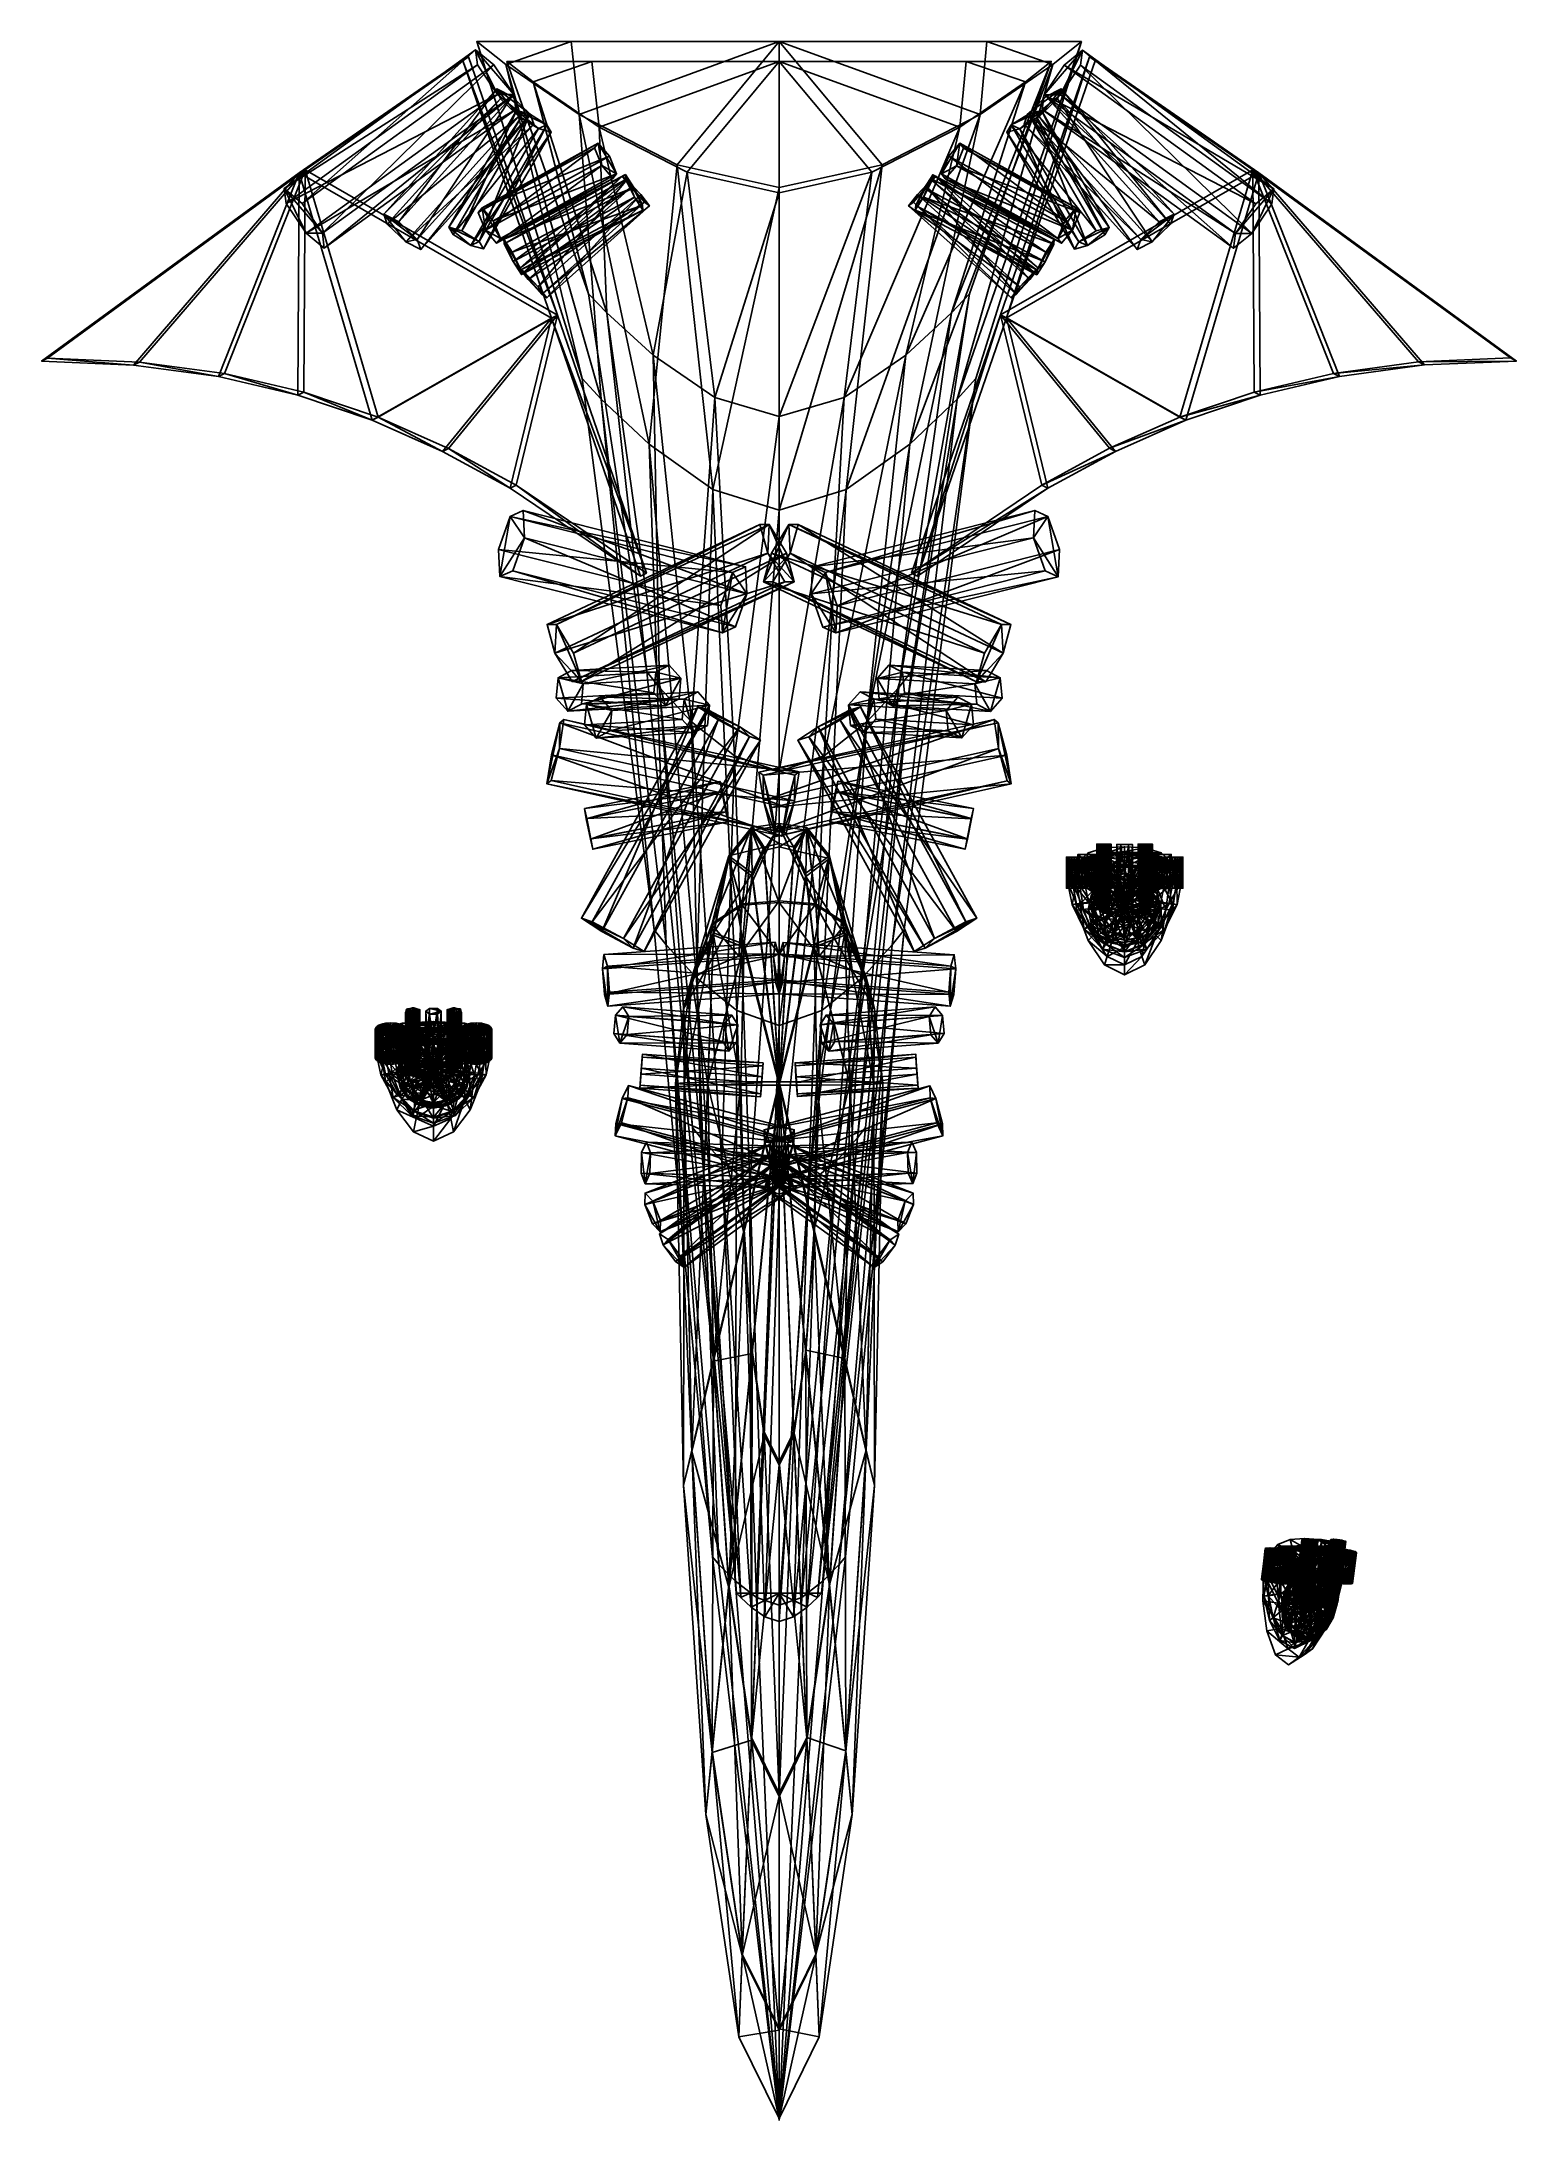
# Model space of a CAD drawing. Header units: metres. Extents: x -2.13 to 2.13, y -3.02 to 3.
import ezdxf

# ---------------------------------------------------------------- set-up
doc = ezdxf.new("R2010")
doc.units = ezdxf.units.M

msp = doc.modelspace()

# ---------------------------------------------------------------- linework, layer by layer
at = {"layer": 'Body'}
for points in [[(-0.5693, 2.0205, -0.0227), (-0.875, 2.9959, -0.036), (-0.791, 2.9299, 0.0623)], [(-0.791, 2.9299, 0.0623), (-0.875, 2.9959, -0.036), (-0.6016, 2.9959, -0.036)], [(-0.791, 2.9299, 0.0623), (-0.6016, 2.9959, -0.036), (-0.5781, 2.7847, 0.2786)], [(-0.5781, 2.7847, 0.2786), (-0.6016, 2.9959, -0.036), (0, 2.9959, -0.036)], [(-0.2949, 2.6395, 0.495), (-0.5781, 2.7847, 0.2786), (0, 2.9959, -0.036)], [(-0.2949, 2.6395, 0.495), (0, 2.9959, -0.036), (0, 2.5735, 0.5933)], [(0, 2.9959, -0.036), (0.2988, 2.6395, 0.495), (0, 2.5735, 0.5933)], [(0.2988, 2.6395, 0.495), (0, 2.9959, -0.036), (0.5816, 2.7847, 0.2786)], [(0.5816, 2.7847, 0.2786), (0, 2.9959, -0.036), (0.6016, 2.9959, -0.036)], [(0.5155, 1.961, 0.0622), (0.875, 2.9959, -0.036), (0.5693, 2.0205, -0.0227)], [(0.5155, 1.961, 0.0622), (0.7923, 2.9299, 0.0623), (0.875, 2.9959, -0.036)], [(0.5816, 2.7847, 0.2786), (0.6016, 2.9959, -0.036), (0.7923, 2.9299, 0.0623)], [(0.7923, 2.9299, 0.0623), (0.6016, 2.9959, -0.036), (0.875, 2.9959, -0.036)], [(-0.5146, 1.961, 0.0622), (-0.791, 2.9299, 0.0623), (-0.5781, 2.7847, 0.2786)], [(-0.5693, 2.0205, -0.0227), (-0.791, 2.9299, 0.0623), (-0.5146, 1.961, 0.0622)], [(0.3784, 1.83, 0.249), (0.7923, 2.9299, 0.0623), (0.5155, 1.961, 0.0622)], [(0.3784, 1.83, 0.249), (0.5816, 2.7847, 0.2786), (0.7923, 2.9299, 0.0623)], [(-0.3761, 1.83, 0.249), (-0.5781, 2.7847, 0.2786), (-0.2949, 2.6395, 0.495)], [(-0.5146, 1.961, 0.0622), (-0.5781, 2.7847, 0.2786), (-0.3761, 1.83, 0.249)], [(0.1944, 1.699, 0.4359), (0.5816, 2.7847, 0.2786), (0.3784, 1.83, 0.249)], [(0.1944, 1.699, 0.4359), (0.2988, 2.6395, 0.495), (0.5816, 2.7847, 0.2786)], [(-0.3761, 1.83, 0.249), (-0.2949, 2.6395, 0.495), (-0.1919, 1.699, 0.4359)], [(-0.1919, 1.699, 0.4359), (-0.2949, 2.6395, 0.495), (0, 2.5735, 0.5933)], [(0, 1.6394, 0.5208), (0.2988, 2.6395, 0.495), (0.1944, 1.699, 0.4359)], [(0, 1.6394, 0.5208), (0, 2.5735, 0.5933), (0.2988, 2.6395, 0.495)], [(-0.1919, 1.699, 0.4359), (0, 2.5735, 0.5933), (0, 1.6394, 0.5208)], [(-0.3618, 0.4244, 0.0003), (-0.5693, 2.0205, -0.0227), (-0.5146, 1.961, 0.0622)], [(0.3276, 0.3811, 0.0547), (0.5693, 2.0205, -0.0227), (0.3618, 0.4244, 0.0003)], [(0.3276, 0.3811, 0.0547), (0.5155, 1.961, 0.0622), (0.5693, 2.0205, -0.0227)], [(-0.3271, 0.3811, 0.0547), (-0.5146, 1.961, 0.0622), (-0.3761, 1.83, 0.249)], [(-0.3618, 0.4244, 0.0003), (-0.5146, 1.961, 0.0622), (-0.3271, 0.3811, 0.0547)], [(0.2405, 0.2859, 0.1743), (0.5155, 1.961, 0.0622), (0.3276, 0.3811, 0.0547)], [(0.2405, 0.2859, 0.1743), (0.3784, 1.83, 0.249), (0.5155, 1.961, 0.0622)], [(-0.2391, 0.2859, 0.1743), (-0.3761, 1.83, 0.249), (-0.1919, 1.699, 0.4359)], [(-0.3271, 0.3811, 0.0547), (-0.3761, 1.83, 0.249), (-0.2391, 0.2859, 0.1743)], [(0.1236, 0.1907, 0.294), (0.3784, 1.83, 0.249), (0.2405, 0.2859, 0.1743)], [(0.1236, 0.1907, 0.294), (0.1944, 1.699, 0.4359), (0.3784, 1.83, 0.249)], [(-0.2391, 0.2859, 0.1743), (-0.1919, 1.699, 0.4359), (-0.122, 0.1907, 0.294)], [(-0.122, 0.1907, 0.294), (-0.1919, 1.699, 0.4359), (0, 1.6394, 0.5208)], [(0, 0.1474, 0.3484), (0.1944, 1.699, 0.4359), (0.1236, 0.1907, 0.294)], [(0, 0.1474, 0.3484), (0, 1.6394, 0.5208), (0.1944, 1.699, 0.4359)], [(-0.122, 0.1907, 0.294), (0, 1.6394, 0.5208), (0, 0.1474, 0.3484)], [(-0.1922, -1.3904, -0.0412), (-0.3618, 0.4244, 0.0003), (-0.3271, 0.3811, 0.0547)], [(0.1741, -1.4123, -0.0199), (0.3618, 0.4244, 0.0003), (0.1922, -1.3904, -0.0412)], [(0.1741, -1.4123, -0.0199), (0.3276, 0.3811, 0.0547), (0.3618, 0.4244, 0.0003)], [(-0.1738, -1.4123, -0.0199), (-0.3271, 0.3811, 0.0547), (-0.2391, 0.2859, 0.1743)], [(-0.1922, -1.3904, -0.0412), (-0.3271, 0.3811, 0.0547), (-0.1738, -1.4123, -0.0199)], [(0.1278, -1.4605, 0.0268), (0.3276, 0.3811, 0.0547), (0.1741, -1.4123, -0.0199)], [(0.1278, -1.4605, 0.0268), (0.2405, 0.2859, 0.1743), (0.3276, 0.3811, 0.0547)], [(-0.127, -1.4605, 0.0268), (-0.2391, 0.2859, 0.1743), (-0.122, 0.1907, 0.294)], [(-0.1738, -1.4123, -0.0199), (-0.2391, 0.2859, 0.1743), (-0.127, -1.4605, 0.0268)], [(0.0656, -1.5086, 0.0736), (0.2405, 0.2859, 0.1743), (0.1278, -1.4605, 0.0268)], [(0.0656, -1.5086, 0.0736), (0.1236, 0.1907, 0.294), (0.2405, 0.2859, 0.1743)], [(-0.127, -1.4605, 0.0268), (-0.122, 0.1907, 0.294), (-0.0648, -1.5086, 0.0736)], [(-0.0648, -1.5086, 0.0736), (-0.122, 0.1907, 0.294), (0, 0.1474, 0.3484)], [(0, -1.5305, 0.0948), (0.1236, 0.1907, 0.294), (0.0656, -1.5086, 0.0736)], [(0, -1.5305, 0.0948), (0, 0.1474, 0.3484), (0.1236, 0.1907, 0.294)], [(-0.0648, -1.5086, 0.0736), (0, 0.1474, 0.3484), (0, -1.5305, 0.0948)], [(0, -3.0221, -0.2213), (-0.1922, -1.3904, -0.0412), (-0.1738, -1.4123, -0.0199)], [(0, -3.0221, -0.2213), (-0.1738, -1.4123, -0.0199), (-0.127, -1.4605, 0.0268)], [(0, -3.0221, -0.2213), (-0.1738, -1.4123, -0.0199), (0, -3.0221, -0.2213)], [(0, -3.0221, -0.2213), (0.1922, -1.3904, -0.0412), (0, -3.0221, -0.2213)], [(0, -3.0221, -0.2213), (0.1741, -1.4123, -0.0199), (0.1922, -1.3904, -0.0412)], [(0, -3.0221, -0.2213), (0.1741, -1.4123, -0.0199), (0, -3.0221, -0.2213)], [(0, -3.0221, -0.2213), (0.1278, -1.4605, 0.0268), (0.1741, -1.4123, -0.0199)], [(0, -3.0221, -0.2213), (-0.127, -1.4605, 0.0268), (-0.0648, -1.5086, 0.0736)], [(0, -3.0221, -0.2213), (-0.127, -1.4605, 0.0268), (0, -3.0221, -0.2213)], [(0, -3.0221, -0.2213), (0.1278, -1.4605, 0.0268), (0, -3.0221, -0.2213)], [(0, -3.0221, -0.2213), (0.0656, -1.5086, 0.0736), (0.1278, -1.4605, 0.0268)], [(0, -3.0221, -0.2213), (-0.0648, -1.5086, 0.0736), (0, -1.5305, 0.0948)], [(0, -3.0221, -0.2213), (-0.0648, -1.5086, 0.0736), (0, -3.0221, -0.2213)], [(0, -3.0221, -0.2213), (0.0656, -1.5086, 0.0736), (0, -3.0221, -0.2213)], [(0, -3.0221, -0.2213), (0, -1.5305, 0.0948), (0.0656, -1.5086, 0.0736)], [(0, -3.0221, -0.2213), (0, -1.5305, 0.0948), (0, -3.0221, -0.2213)]]:
    msp.add_3dface(points, dxfattribs=at)
at = {"layer": 'Crystal'}
for points in [[(-1.0225, 0.0258, 0.0742), (-1.0113, 0.1971, 0.0158), (-1.0113, 0.034, 0.0919)], [(-1.0225, 0.0258, 0.0742), (-1.0225, 0.1889, -0.0019), (-1.0113, 0.1971, 0.0158)], [(-1.0225, 0.1889, -0.0019), (-1.0113, 0.1807, -0.0195), (-1.0113, 0.1971, 0.0158)], [(-1.0113, 0.0175, 0.0565), (-1.0225, 0.1889, -0.0019), (-1.0225, 0.0258, 0.0742)], [(-1.0113, 0.0175, 0.0565), (-1.0113, 0.1807, -0.0195), (-1.0225, 0.1889, -0.0019)], [(-1.0113, 0.034, 0.0919), (-0.9887, 0.1971, 0.0158), (-0.9887, 0.034, 0.0919)], [(-1.0113, 0.034, 0.0919), (-1.0113, 0.1971, 0.0158), (-0.9887, 0.1971, 0.0158)], [(-0.9887, 0.1971, 0.0158), (-1.0113, 0.1971, 0.0158), (-0.9775, 0.1889, -0.0019)], [(-1.0113, 0.1807, -0.0195), (-0.9775, 0.1889, -0.0019), (-1.0113, 0.1971, 0.0158)], [(-0.9775, 0.1889, -0.0019), (-1.0113, 0.1807, -0.0195), (-0.9887, 0.1807, -0.0195)], [(-0.9887, 0.0175, 0.0565), (-1.0113, 0.1807, -0.0195), (-1.0113, 0.0175, 0.0565)], [(-0.9887, 0.0175, 0.0565), (-0.9887, 0.1807, -0.0195), (-1.0113, 0.1807, -0.0195)], [(-0.9887, 0.034, 0.0919), (-0.9887, 0.1971, 0.0158), (-0.9775, 0.1889, -0.0019)], [(-0.9887, 0.034, 0.0919), (-0.9775, 0.1889, -0.0019), (-0.9775, 0.0258, 0.0742)], [(-0.9775, 0.0258, 0.0742), (-0.9775, 0.1889, -0.0019), (-0.9887, 0.1807, -0.0195)], [(-0.9775, 0.0258, 0.0742), (-0.9887, 0.1807, -0.0195), (-0.9887, 0.0175, 0.0565)], [(-1.0225, 0.0258, 0.0742), (-1.0113, 0.034, 0.0919), (-1.0113, 0.0175, 0.0565)], [(-0.9775, 0.0258, 0.0742), (-1.0113, 0.034, 0.0919), (-0.9887, 0.034, 0.0919)], [(-1.0113, 0.0175, 0.0565), (-1.0113, 0.034, 0.0919), (-0.9775, 0.0258, 0.0742)], [(-0.9775, 0.0258, 0.0742), (-0.9887, 0.0175, 0.0565), (-1.0113, 0.0175, 0.0565)]]:
    msp.add_3dface(points, dxfattribs=at)
at = {"layer": 'Crystal 1'}
for points in [[(-1.3796, 2.5271, -0.3497), (-0.8784, 2.9716, -0.1213), (-1.4322, 2.5701, -0.2697)], [(-1.4322, 2.5701, -0.2697), (-0.8784, 2.9716, -0.1213), (-0.8728, 2.9286, -0.0256)], [(-1.3796, 2.5271, -0.3497), (-0.8257, 2.9286, -0.2013), (-0.8784, 2.9716, -0.1213)], [(-0.8784, 2.9716, -0.1213), (-0.8146, 2.8426, -0.0101), (-0.8728, 2.9286, -0.0256)], [(-0.8257, 2.9286, -0.2013), (-0.7676, 2.8426, -0.1857), (-0.8784, 2.9716, -0.1213)], [(-0.8146, 2.8426, -0.0101), (-0.8784, 2.9716, -0.1213), (-0.7676, 2.8426, -0.1857)], [(-1.4322, 2.5701, -0.2697), (-0.8728, 2.9286, -0.0256), (-1.4267, 2.5271, -0.174)], [(-1.4267, 2.5271, -0.174), (-0.8728, 2.9286, -0.0256), (-0.8146, 2.8426, -0.0101)], [(-1.3214, 2.4411, -0.3341), (-0.8257, 2.9286, -0.2013), (-1.3796, 2.5271, -0.3497)], [(-1.3214, 2.4411, -0.3341), (-0.7676, 2.8426, -0.1857), (-0.8257, 2.9286, -0.2013)], [(-1.4267, 2.5271, -0.174), (-0.8146, 2.8426, -0.0101), (-1.3685, 2.4411, -0.1585)], [(-1.3685, 2.4411, -0.1585), (-0.8146, 2.8426, -0.0101), (-0.762, 2.7996, -0.0901)], [(-1.3159, 2.398, -0.2385), (-0.7676, 2.8426, -0.1857), (-1.3214, 2.4411, -0.3341)], [(-1.3159, 2.398, -0.2385), (-0.762, 2.7996, -0.0901), (-0.7676, 2.8426, -0.1857)], [(-0.762, 2.7996, -0.0901), (-0.8146, 2.8426, -0.0101), (-0.7676, 2.8426, -0.1857)], [(-1.3685, 2.4411, -0.1585), (-0.762, 2.7996, -0.0901), (-1.3159, 2.398, -0.2385)], [(-1.4322, 2.5701, -0.2697), (-1.3214, 2.4411, -0.3341), (-1.3796, 2.5271, -0.3497)], [(-1.3685, 2.4411, -0.1585), (-1.3214, 2.4411, -0.3341), (-1.4322, 2.5701, -0.2697)], [(-1.4322, 2.5701, -0.2697), (-1.4267, 2.5271, -0.174), (-1.3685, 2.4411, -0.1585)], [(-1.3159, 2.398, -0.2385), (-1.3214, 2.4411, -0.3341), (-1.3685, 2.4411, -0.1585)]]:
    msp.add_3dface(points, dxfattribs=at)
at = {"layer": 'Crystal 10'}
for points in [[(-0.6395, 1.1545, -0.2362), (-0.3624, 1.111, 0.0552), (-0.645, 1.0954, -0.2274)], [(-0.6113, 1.0571, -0.259), (-0.6395, 1.1545, -0.2362), (-0.645, 1.0954, -0.2274)], [(-0.6003, 1.1753, -0.2765), (-0.3569, 1.1701, 0.0465), (-0.6395, 1.1545, -0.2362)], [(-0.6003, 1.1753, -0.2765), (-0.6395, 1.1545, -0.2362), (-0.5666, 1.137, -0.3081)], [(-0.6395, 1.1545, -0.2362), (-0.3569, 1.1701, 0.0465), (-0.3624, 1.111, 0.0552)], [(-0.5666, 1.137, -0.3081), (-0.6395, 1.1545, -0.2362), (-0.6113, 1.0571, -0.259)], [(-0.6003, 1.1753, -0.2765), (-0.3177, 1.1909, 0.0061), (-0.3569, 1.1701, 0.0465)], [(-0.5666, 1.137, -0.3081), (-0.3177, 1.1909, 0.0061), (-0.6003, 1.1753, -0.2765)], [(-0.5721, 1.0779, -0.2994), (-0.284, 1.1526, -0.0255), (-0.5666, 1.137, -0.3081)], [(-0.5721, 1.0779, -0.2994), (-0.2895, 1.0935, -0.0167), (-0.284, 1.1526, -0.0255)], [(-0.5666, 1.137, -0.3081), (-0.284, 1.1526, -0.0255), (-0.3177, 1.1909, 0.0061)], [(-0.3624, 1.111, 0.0552), (-0.3569, 1.1701, 0.0465), (-0.3287, 1.0727, 0.0236)], [(-0.3177, 1.1909, 0.0061), (-0.284, 1.1526, -0.0255), (-0.3569, 1.1701, 0.0465)], [(-0.284, 1.1526, -0.0255), (-0.3287, 1.0727, 0.0236), (-0.3569, 1.1701, 0.0465)], [(-0.3287, 1.0727, 0.0236), (-0.284, 1.1526, -0.0255), (-0.2895, 1.0935, -0.0167)], [(-0.645, 1.0954, -0.2274), (-0.3624, 1.111, 0.0552), (-0.3287, 1.0727, 0.0236)], [(-0.645, 1.0954, -0.2274), (-0.3287, 1.0727, 0.0236), (-0.6113, 1.0571, -0.259)], [(-0.6113, 1.0571, -0.259), (-0.5721, 1.0779, -0.2994), (-0.5666, 1.137, -0.3081)], [(-0.6113, 1.0571, -0.259), (-0.2895, 1.0935, -0.0167), (-0.5721, 1.0779, -0.2994)], [(-0.6113, 1.0571, -0.259), (-0.3287, 1.0727, 0.0236), (-0.2895, 1.0935, -0.0167)]]:
    msp.add_3dface(points, dxfattribs=at)
at = {"layer": 'Crystal 11'}
for points in [[(-0.518, 1.098, -0.2765), (-0.2746, 1.0927, 0.0465), (-0.5573, 1.0771, -0.2362)], [(-0.518, 1.098, -0.2765), (-0.5573, 1.0771, -0.2362), (-0.4843, 1.0597, -0.3081)], [(-0.5573, 1.0771, -0.2362), (-0.2746, 1.0927, 0.0465), (-0.2802, 1.0336, 0.0552)], [(-0.518, 1.098, -0.2765), (-0.2354, 1.1135, 0.0061), (-0.2746, 1.0927, 0.0465)], [(-0.4843, 1.0597, -0.3081), (-0.2354, 1.1135, 0.0061), (-0.518, 1.098, -0.2765)], [(-0.4843, 1.0597, -0.3081), (-0.2017, 1.0752, -0.0255), (-0.2354, 1.1135, 0.0061)], [(-0.2802, 1.0336, 0.0552), (-0.2746, 1.0927, 0.0465), (-0.2465, 0.9953, 0.0236)], [(-0.2354, 1.1135, 0.0061), (-0.2017, 1.0752, -0.0255), (-0.2746, 1.0927, 0.0465)], [(-0.2017, 1.0752, -0.0255), (-0.2465, 0.9953, 0.0236), (-0.2746, 1.0927, 0.0465)], [(-0.5573, 1.0771, -0.2362), (-0.2802, 1.0336, 0.0552), (-0.5628, 1.018, -0.2274)], [(-0.5291, 0.9798, -0.259), (-0.5573, 1.0771, -0.2362), (-0.5628, 1.018, -0.2274)], [(-0.5628, 1.018, -0.2274), (-0.2802, 1.0336, 0.0552), (-0.2465, 0.9953, 0.0236)], [(-0.4843, 1.0597, -0.3081), (-0.5573, 1.0771, -0.2362), (-0.5291, 0.9798, -0.259)], [(-0.5291, 0.9798, -0.259), (-0.4899, 1.0006, -0.2994), (-0.4843, 1.0597, -0.3081)], [(-0.4899, 1.0006, -0.2994), (-0.2017, 1.0752, -0.0255), (-0.4843, 1.0597, -0.3081)], [(-0.4899, 1.0006, -0.2994), (-0.2072, 1.0161, -0.0167), (-0.2017, 1.0752, -0.0255)], [(-0.2465, 0.9953, 0.0236), (-0.2017, 1.0752, -0.0255), (-0.2072, 1.0161, -0.0167)], [(-0.5628, 1.018, -0.2274), (-0.2465, 0.9953, 0.0236), (-0.5291, 0.9798, -0.259)], [(-0.5291, 0.9798, -0.259), (-0.2072, 1.0161, -0.0167), (-0.4899, 1.0006, -0.2994)], [(-0.5291, 0.9798, -0.259), (-0.2465, 0.9953, 0.0236), (-0.2072, 1.0161, -0.0167)]]:
    msp.add_3dface(points, dxfattribs=at)
at = {"layer": 'Crystal 12'}
for points in [[(-0.5721, 0.4582, -0.1003), (-0.2354, 1.0703, -0.1449), (-0.2038, 1.0602, -0.0453)], [(-0.513, 0.42, -0.1782), (-0.2354, 1.0703, -0.1449), (-0.5721, 0.4582, -0.1003)], [(-0.5721, 0.4582, -0.1003), (-0.2038, 1.0602, -0.0453), (-0.5405, 0.4481, -0.0007)], [(-0.5405, 0.4481, -0.0007), (-0.2038, 1.0602, -0.0453), (-0.1131, 1.0119, -0.0236)], [(-0.513, 0.42, -0.1782), (-0.1763, 1.0321, -0.2228), (-0.2354, 1.0703, -0.1449)], [(-0.4223, 0.3717, -0.1566), (-0.1763, 1.0321, -0.2228), (-0.513, 0.42, -0.1782)], [(-0.4223, 0.3717, -0.1566), (-0.0856, 0.9838, -0.2012), (-0.1763, 1.0321, -0.2228)], [(-0.1763, 1.0321, -0.2228), (-0.0856, 0.9838, -0.2012), (-0.2354, 1.0703, -0.1449)], [(-0.2038, 1.0602, -0.0453), (-0.2354, 1.0703, -0.1449), (-0.1131, 1.0119, -0.0236)], [(-0.0856, 0.9838, -0.2012), (-0.1131, 1.0119, -0.0236), (-0.2354, 1.0703, -0.1449)], [(-0.5405, 0.4481, -0.0007), (-0.1131, 1.0119, -0.0236), (-0.4498, 0.3998, 0.021)], [(-0.4498, 0.3998, 0.021), (-0.1131, 1.0119, -0.0236), (-0.054, 0.9737, -0.1015)], [(-0.4498, 0.3998, 0.021), (-0.054, 0.9737, -0.1015), (-0.3907, 0.3616, -0.0569)], [(-0.3907, 0.3616, -0.0569), (-0.0856, 0.9838, -0.2012), (-0.4223, 0.3717, -0.1566)], [(-0.3907, 0.3616, -0.0569), (-0.054, 0.9737, -0.1015), (-0.0856, 0.9838, -0.2012)], [(-0.1131, 1.0119, -0.0236), (-0.0856, 0.9838, -0.2012), (-0.054, 0.9737, -0.1015)], [(-0.4498, 0.3998, 0.021), (-0.5721, 0.4582, -0.1003), (-0.5405, 0.4481, -0.0007)], [(-0.4223, 0.3717, -0.1566), (-0.5721, 0.4582, -0.1003), (-0.4498, 0.3998, 0.021)], [(-0.513, 0.42, -0.1782), (-0.5721, 0.4582, -0.1003), (-0.4223, 0.3717, -0.1566)], [(-0.4498, 0.3998, 0.021), (-0.3907, 0.3616, -0.0569), (-0.4223, 0.3717, -0.1566)]]:
    msp.add_3dface(points, dxfattribs=at)
at = {"layer": 'Crystal 13'}
for points in [[(-0.5629, 0.7756, -0.1216), (-0.1707, 0.8544, -0.1277), (-0.1641, 0.8253, -0.0756)], [(-0.5577, 0.7459, -0.1735), (-0.1707, 0.8544, -0.1277), (-0.5629, 0.7756, -0.1216)], [(-0.5577, 0.7459, -0.1735), (-0.1656, 0.8246, -0.1795), (-0.1707, 0.8544, -0.1277)], [(-0.1707, 0.8544, -0.1277), (-0.1656, 0.8246, -0.1795), (-0.1641, 0.8253, -0.0756)], [(-0.5629, 0.7756, -0.1216), (-0.1641, 0.8253, -0.0756), (-0.5562, 0.7465, -0.0696)], [(-0.5459, 0.6871, -0.1733), (-0.1656, 0.8246, -0.1795), (-0.5577, 0.7459, -0.1735)], [(-0.5562, 0.7465, -0.0696), (-0.1641, 0.8253, -0.0756), (-0.1523, 0.7664, -0.0754)], [(-0.5459, 0.6871, -0.1733), (-0.1538, 0.7658, -0.1793), (-0.1656, 0.8246, -0.1795)], [(-0.1656, 0.8246, -0.1795), (-0.1471, 0.7367, -0.1273), (-0.1641, 0.8253, -0.0756)], [(-0.1471, 0.7367, -0.1273), (-0.1656, 0.8246, -0.1795), (-0.1538, 0.7658, -0.1793)], [(-0.1523, 0.7664, -0.0754), (-0.1641, 0.8253, -0.0756), (-0.1471, 0.7367, -0.1273)], [(-0.5629, 0.7756, -0.1216), (-0.5562, 0.7465, -0.0696), (-0.5577, 0.7459, -0.1735)], [(-0.5577, 0.7459, -0.1735), (-0.5562, 0.7465, -0.0696), (-0.5392, 0.658, -0.1212)], [(-0.5392, 0.658, -0.1212), (-0.5459, 0.6871, -0.1733), (-0.5577, 0.7459, -0.1735)], [(-0.5562, 0.7465, -0.0696), (-0.1523, 0.7664, -0.0754), (-0.5444, 0.6877, -0.0694)], [(-0.5392, 0.658, -0.1212), (-0.5562, 0.7465, -0.0696), (-0.5444, 0.6877, -0.0694)], [(-0.5392, 0.658, -0.1212), (-0.1538, 0.7658, -0.1793), (-0.5459, 0.6871, -0.1733)], [(-0.5444, 0.6877, -0.0694), (-0.1523, 0.7664, -0.0754), (-0.1471, 0.7367, -0.1273)], [(-0.5444, 0.6877, -0.0694), (-0.1471, 0.7367, -0.1273), (-0.5392, 0.658, -0.1212)], [(-0.5392, 0.658, -0.1212), (-0.1471, 0.7367, -0.1273), (-0.1538, 0.7658, -0.1793)]]:
    msp.add_3dface(points, dxfattribs=at)
at = {"layer": 'Crystal 14'}
for points in [[(-0.3976, -0.2203, -0.1117), (-0.0115, -0.2918, -0.0144), (-0.3993, -0.2803, -0.112)], [(-0.3874, -0.3104, -0.1625), (-0.3976, -0.2203, -0.1117), (-0.3993, -0.2803, -0.112)], [(-0.384, -0.1905, -0.162), (-0.0098, -0.2318, -0.0141), (-0.3976, -0.2203, -0.1117)], [(-0.384, -0.1905, -0.162), (-0.3976, -0.2203, -0.1117), (-0.3722, -0.2206, -0.2125)], [(-0.3976, -0.2203, -0.1117), (-0.0098, -0.2318, -0.0141), (-0.0115, -0.2918, -0.0144)], [(-0.3722, -0.2206, -0.2125), (-0.3976, -0.2203, -0.1117), (-0.3874, -0.3104, -0.1625)], [(-0.3874, -0.3104, -0.1625), (-0.3739, -0.2806, -0.2128), (-0.3722, -0.2206, -0.2125)], [(-0.384, -0.1905, -0.162), (0.0037, -0.202, -0.0644), (-0.0098, -0.2318, -0.0141)], [(-0.3722, -0.2206, -0.2125), (0.0037, -0.202, -0.0644), (-0.384, -0.1905, -0.162)], [(-0.3739, -0.2806, -0.2128), (0.0155, -0.2321, -0.1149), (-0.3722, -0.2206, -0.2125)], [(-0.3739, -0.2806, -0.2128), (0.0138, -0.2921, -0.1151), (0.0155, -0.2321, -0.1149)], [(-0.3722, -0.2206, -0.2125), (0.0155, -0.2321, -0.1149), (0.0037, -0.202, -0.0644)], [(-0.0115, -0.2918, -0.0144), (-0.0098, -0.2318, -0.0141), (0.0003, -0.3219, -0.0649)], [(0.0037, -0.202, -0.0644), (0.0155, -0.2321, -0.1149), (-0.0098, -0.2318, -0.0141)], [(0.0155, -0.2321, -0.1149), (0.0003, -0.3219, -0.0649), (-0.0098, -0.2318, -0.0141)], [(0.0003, -0.3219, -0.0649), (0.0155, -0.2321, -0.1149), (0.0138, -0.2921, -0.1151)], [(-0.3993, -0.2803, -0.112), (0.0003, -0.3219, -0.0649), (-0.3874, -0.3104, -0.1625)], [(-0.3993, -0.2803, -0.112), (-0.0115, -0.2918, -0.0144), (0.0003, -0.3219, -0.0649)], [(-0.3874, -0.3104, -0.1625), (0.0138, -0.2921, -0.1151), (-0.3739, -0.2806, -0.2128)], [(-0.3874, -0.3104, -0.1625), (0.0003, -0.3219, -0.0649), (0.0138, -0.2921, -0.1151)]]:
    msp.add_3dface(points, dxfattribs=at)
at = {"layer": 'Crystal 15'}
for points in [[(-0.3884, -0.3703, -0.1117), (-0.027, -0.2294, -0.0141), (-0.0051, -0.2853, -0.0144)], [(-0.3876, -0.3376, -0.162), (-0.027, -0.2294, -0.0141), (-0.3884, -0.3703, -0.1117)], [(-0.3876, -0.3376, -0.162), (-0.0262, -0.1966, -0.0644), (-0.027, -0.2294, -0.0141)], [(-0.3649, -0.3607, -0.2125), (-0.0262, -0.1966, -0.0644), (-0.3876, -0.3376, -0.162)], [(-0.3649, -0.3607, -0.2125), (-0.0035, -0.2198, -0.1149), (-0.0262, -0.1966, -0.0644)], [(-0.3431, -0.4166, -0.2128), (-0.0035, -0.2198, -0.1149), (-0.3649, -0.3607, -0.2125)], [(-0.3431, -0.4166, -0.2128), (0.0183, -0.2756, -0.1151), (-0.0035, -0.2198, -0.1149)], [(-0.0262, -0.1966, -0.0644), (-0.0035, -0.2198, -0.1149), (-0.027, -0.2294, -0.0141)], [(-0.0035, -0.2198, -0.1149), (0.0175, -0.3084, -0.0649), (-0.027, -0.2294, -0.0141)], [(-0.0051, -0.2853, -0.0144), (-0.027, -0.2294, -0.0141), (0.0175, -0.3084, -0.0649)], [(0.0175, -0.3084, -0.0649), (-0.0035, -0.2198, -0.1149), (0.0183, -0.2756, -0.1151)], [(-0.3884, -0.3703, -0.1117), (-0.0051, -0.2853, -0.0144), (-0.3666, -0.4262, -0.112)], [(-0.3666, -0.4262, -0.112), (-0.0051, -0.2853, -0.0144), (0.0175, -0.3084, -0.0649)], [(-0.3439, -0.4493, -0.1625), (0.0183, -0.2756, -0.1151), (-0.3431, -0.4166, -0.2128)], [(-0.3439, -0.4493, -0.1625), (0.0175, -0.3084, -0.0649), (0.0183, -0.2756, -0.1151)], [(-0.3876, -0.3376, -0.162), (-0.3884, -0.3703, -0.1117), (-0.3649, -0.3607, -0.2125)], [(-0.3649, -0.3607, -0.2125), (-0.3884, -0.3703, -0.1117), (-0.3439, -0.4493, -0.1625)], [(-0.3666, -0.4262, -0.112), (0.0175, -0.3084, -0.0649), (-0.3439, -0.4493, -0.1625)], [(-0.3439, -0.4493, -0.1625), (-0.3431, -0.4166, -0.2128), (-0.3649, -0.3607, -0.2125)], [(-0.3439, -0.4493, -0.1625), (-0.3884, -0.3703, -0.1117), (-0.3666, -0.4262, -0.112)]]:
    msp.add_3dface(points, dxfattribs=at)
at = {"layer": 'Crystal 16'}
for points in [[(-0.346, -0.4558, -0.1517), (-0.0287, -0.2262, -0.0706), (-0.0183, -0.258, -0.0208)], [(-0.3208, -0.4723, -0.2037), (-0.0287, -0.2262, -0.0706), (-0.346, -0.4558, -0.1517)], [(-0.3208, -0.4723, -0.2037), (-0.0035, -0.2426, -0.1225), (-0.0287, -0.2262, -0.0706)], [(-0.0287, -0.2262, -0.0706), (-0.0035, -0.2426, -0.1225), (-0.0183, -0.258, -0.0208)], [(-0.346, -0.4558, -0.1517), (-0.0183, -0.258, -0.0208), (-0.3356, -0.4877, -0.102)], [(-0.3356, -0.4877, -0.102), (-0.0183, -0.258, -0.0208), (0.0172, -0.3064, -0.023)], [(-0.2853, -0.5206, -0.2058), (-0.0035, -0.2426, -0.1225), (-0.3208, -0.4723, -0.2037)], [(-0.2853, -0.5206, -0.2058), (0.032, -0.291, -0.1247), (-0.0035, -0.2426, -0.1225)], [(-0.2749, -0.5525, -0.156), (0.032, -0.291, -0.1247), (-0.2853, -0.5206, -0.2058)], [(-0.2749, -0.5525, -0.156), (0.0424, -0.3228, -0.0749), (0.032, -0.291, -0.1247)], [(-0.0035, -0.2426, -0.1225), (0.0424, -0.3228, -0.0749), (-0.0183, -0.258, -0.0208)], [(0.0172, -0.3064, -0.023), (-0.0183, -0.258, -0.0208), (0.0424, -0.3228, -0.0749)], [(0.0424, -0.3228, -0.0749), (-0.0035, -0.2426, -0.1225), (0.032, -0.291, -0.1247)], [(-0.3356, -0.4877, -0.102), (0.0172, -0.3064, -0.023), (-0.3001, -0.536, -0.1041)], [(-0.3001, -0.536, -0.1041), (0.0172, -0.3064, -0.023), (0.0424, -0.3228, -0.0749)], [(-0.3001, -0.536, -0.1041), (0.0424, -0.3228, -0.0749), (-0.2749, -0.5525, -0.156)], [(-0.346, -0.4558, -0.1517), (-0.3356, -0.4877, -0.102), (-0.3208, -0.4723, -0.2037)], [(-0.3208, -0.4723, -0.2037), (-0.3356, -0.4877, -0.102), (-0.2749, -0.5525, -0.156)], [(-0.2749, -0.5525, -0.156), (-0.2853, -0.5206, -0.2058), (-0.3208, -0.4723, -0.2037)], [(-0.2749, -0.5525, -0.156), (-0.3356, -0.4877, -0.102), (-0.3001, -0.536, -0.1041)]]:
    msp.add_3dface(points, dxfattribs=at)
at = {"layer": 'Crystal 17'}
for points in [[(-0.4536, -0.064, -0.1342), (0.0439, -0.1541, -0.1296), (-0.4361, -0.0265, -0.0716)], [(-0.4361, -0.0265, -0.0716), (-0.4374, -0.0616, -0.0053), (-0.4536, -0.064, -0.1342)], [(-0.4361, -0.0265, -0.0716), (0.0425, -0.1892, -0.0633), (-0.4374, -0.0616, -0.0053)], [(-0.4361, -0.0265, -0.0716), (0.0439, -0.1541, -0.1296), (0.0425, -0.1892, -0.0633)], [(-0.4738, -0.1715, -0.0642), (-0.4374, -0.0616, -0.0053), (-0.4562, -0.1341, -0.0017)], [(-0.4536, -0.064, -0.1342), (-0.4374, -0.0616, -0.0053), (-0.4738, -0.1715, -0.0642)], [(-0.4738, -0.1715, -0.0642), (-0.4724, -0.1365, -0.1305), (-0.4536, -0.064, -0.1342)], [(-0.4724, -0.1365, -0.1305), (0.0263, -0.1915, -0.1922), (-0.4536, -0.064, -0.1342)], [(-0.4374, -0.0616, -0.0053), (0.0237, -0.2617, -0.0597), (-0.4562, -0.1341, -0.0017)], [(-0.4536, -0.064, -0.1342), (0.0263, -0.1915, -0.1922), (0.0439, -0.1541, -0.1296)], [(-0.4374, -0.0616, -0.0053), (0.0425, -0.1892, -0.0633), (0.0237, -0.2617, -0.0597)], [(-0.4562, -0.1341, -0.0017), (0.0062, -0.2991, -0.1223), (-0.4738, -0.1715, -0.0642)], [(-0.4738, -0.1715, -0.0642), (0.0075, -0.264, -0.1885), (-0.4724, -0.1365, -0.1305)], [(-0.4738, -0.1715, -0.0642), (0.0062, -0.2991, -0.1223), (0.0075, -0.264, -0.1885)], [(-0.4724, -0.1365, -0.1305), (0.0075, -0.264, -0.1885), (0.0263, -0.1915, -0.1922)], [(-0.4562, -0.1341, -0.0017), (0.0237, -0.2617, -0.0597), (0.0062, -0.2991, -0.1223)], [(0.0439, -0.1541, -0.1296), (0.0263, -0.1915, -0.1922), (0.0425, -0.1892, -0.0633)], [(0.0237, -0.2617, -0.0597), (0.0425, -0.1892, -0.0633), (0.0062, -0.2991, -0.1223)], [(0.0263, -0.1915, -0.1922), (0.0062, -0.2991, -0.1223), (0.0425, -0.1892, -0.0633)], [(0.0062, -0.2991, -0.1223), (0.0263, -0.1915, -0.1922), (0.0075, -0.264, -0.1885)]]:
    msp.add_3dface(points, dxfattribs=at)
at = {"layer": 'Crystal 18'}
for points in [[(-0.5111, 0.3117, -0.1342), (-0.0114, 0.3884, -0.1296), (-0.5067, 0.3527, -0.0716)], [(-0.5111, 0.3117, -0.1342), (-0.0157, 0.3473, -0.1922), (-0.0114, 0.3884, -0.1296)], [(-0.5067, 0.3527, -0.0716), (-0.0114, 0.3884, -0.1296), (-0.0012, 0.3548, -0.0634)], [(-0.0114, 0.3884, -0.1296), (-0.0157, 0.3473, -0.1922), (-0.0012, 0.3548, -0.0634)], [(-0.5067, 0.3527, -0.0716), (-0.4965, 0.3191, -0.0053), (-0.5111, 0.3117, -0.1342)], [(-0.5053, 0.237, -0.1305), (-0.0157, 0.3473, -0.1922), (-0.5111, 0.3117, -0.1342)], [(-0.5111, 0.3117, -0.1342), (-0.4965, 0.3191, -0.0053), (-0.4951, 0.2034, -0.0642)], [(-0.4951, 0.2034, -0.0642), (-0.5053, 0.237, -0.1305), (-0.5111, 0.3117, -0.1342)], [(-0.5067, 0.3527, -0.0716), (-0.0012, 0.3548, -0.0634), (-0.4965, 0.3191, -0.0053)], [(-0.5053, 0.237, -0.1305), (-0.0099, 0.2726, -0.1885), (-0.0157, 0.3473, -0.1922)], [(-0.4965, 0.3191, -0.0053), (-0.0012, 0.3548, -0.0634), (0.0046, 0.2801, -0.0597)], [(-0.4965, 0.3191, -0.0053), (0.0046, 0.2801, -0.0597), (-0.4907, 0.2445, -0.0017)], [(-0.4951, 0.2034, -0.0642), (-0.4965, 0.3191, -0.0053), (-0.4907, 0.2445, -0.0017)], [(-0.0157, 0.3473, -0.1922), (0.0002, 0.239, -0.1223), (-0.0012, 0.3548, -0.0634)], [(0.0002, 0.239, -0.1223), (-0.0157, 0.3473, -0.1922), (-0.0099, 0.2726, -0.1885)], [(0.0046, 0.2801, -0.0597), (-0.0012, 0.3548, -0.0634), (0.0002, 0.239, -0.1223)], [(-0.4951, 0.2034, -0.0642), (-0.0099, 0.2726, -0.1885), (-0.5053, 0.237, -0.1305)], [(-0.4951, 0.2034, -0.0642), (0.0002, 0.239, -0.1223), (-0.0099, 0.2726, -0.1885)], [(-0.4907, 0.2445, -0.0017), (0.0002, 0.239, -0.1223), (-0.4951, 0.2034, -0.0642)], [(-0.4907, 0.2445, -0.0017), (0.0046, 0.2801, -0.0597), (0.0002, 0.239, -0.1223)]]:
    msp.add_3dface(points, dxfattribs=at)
at = {"layer": 'Crystal 19'}
for points in [[(-0.4523, 0.2014, -0.1732), (-0.158, 0.1536, 0.0175), (-0.4737, 0.1772, -0.1318)], [(-0.4523, 0.2014, -0.1732), (-0.4737, 0.1772, -0.1318), (-0.4351, 0.1734, -0.2141)], [(-0.4523, 0.2014, -0.1732), (-0.1367, 0.1779, -0.0238), (-0.158, 0.1536, 0.0175)], [(-0.4351, 0.1734, -0.2141), (-0.1367, 0.1779, -0.0238), (-0.4523, 0.2014, -0.1732)], [(-0.4737, 0.1772, -0.1318), (-0.1622, 0.1013, 0.018), (-0.4778, 0.1248, -0.1314)], [(-0.4606, 0.0968, -0.1723), (-0.4737, 0.1772, -0.1318), (-0.4778, 0.1248, -0.1314)], [(-0.4778, 0.1248, -0.1314), (-0.1449, 0.0732, -0.0229), (-0.4606, 0.0968, -0.1723)], [(-0.4778, 0.1248, -0.1314), (-0.1622, 0.1013, 0.018), (-0.1449, 0.0732, -0.0229)], [(-0.4737, 0.1772, -0.1318), (-0.158, 0.1536, 0.0175), (-0.1622, 0.1013, 0.018)], [(-0.4351, 0.1734, -0.2141), (-0.4737, 0.1772, -0.1318), (-0.4606, 0.0968, -0.1723)], [(-0.4606, 0.0968, -0.1723), (-0.4392, 0.1211, -0.2136), (-0.4351, 0.1734, -0.2141)], [(-0.4606, 0.0968, -0.1723), (-0.1235, 0.0975, -0.0642), (-0.4392, 0.1211, -0.2136)], [(-0.4392, 0.1211, -0.2136), (-0.1194, 0.1498, -0.0647), (-0.4351, 0.1734, -0.2141)], [(-0.4392, 0.1211, -0.2136), (-0.1235, 0.0975, -0.0642), (-0.1194, 0.1498, -0.0647)], [(-0.4351, 0.1734, -0.2141), (-0.1194, 0.1498, -0.0647), (-0.1367, 0.1779, -0.0238)], [(-0.1622, 0.1013, 0.018), (-0.158, 0.1536, 0.0175), (-0.1449, 0.0732, -0.0229)], [(-0.1367, 0.1779, -0.0238), (-0.1194, 0.1498, -0.0647), (-0.158, 0.1536, 0.0175)], [(-0.1194, 0.1498, -0.0647), (-0.1449, 0.0732, -0.0229), (-0.158, 0.1536, 0.0175)], [(-0.1449, 0.0732, -0.0229), (-0.1194, 0.1498, -0.0647), (-0.1235, 0.0975, -0.0642)], [(-0.4606, 0.0968, -0.1723), (-0.1449, 0.0732, -0.0229), (-0.1235, 0.0975, -0.0642)]]:
    msp.add_3dface(points, dxfattribs=at)
at = {"layer": 'Crystal 2'}
for points in [[(-1.1007, 2.4744, -0.2932), (-0.8165, 2.8594, -0.13), (-1.1439, 2.4966, -0.236)], [(-1.1439, 2.4966, -0.236), (-0.8165, 2.8594, -0.13), (-0.8062, 2.8302, -0.0617)], [(-1.1439, 2.4966, -0.236), (-0.8062, 2.8302, -0.0617), (-1.1336, 2.4674, -0.1677)], [(-1.1336, 2.4674, -0.1677), (-0.8062, 2.8302, -0.0617), (-0.7528, 2.7787, -0.0506)], [(-1.1007, 2.4744, -0.2932), (-0.7734, 2.8372, -0.1872), (-0.8165, 2.8594, -0.13)], [(-1.0473, 2.4229, -0.2821), (-0.7734, 2.8372, -0.1872), (-1.1007, 2.4744, -0.2932)], [(-1.0473, 2.4229, -0.2821), (-0.7199, 2.7857, -0.1761), (-0.7734, 2.8372, -0.1872)], [(-0.8165, 2.8594, -0.13), (-0.7528, 2.7787, -0.0506), (-0.8062, 2.8302, -0.0617)], [(-0.7734, 2.8372, -0.1872), (-0.7199, 2.7857, -0.1761), (-0.8165, 2.8594, -0.13)], [(-0.7528, 2.7787, -0.0506), (-0.8165, 2.8594, -0.13), (-0.7199, 2.7857, -0.1761)], [(-1.1336, 2.4674, -0.1677), (-0.7528, 2.7787, -0.0506), (-1.0802, 2.416, -0.1566)], [(-1.0802, 2.416, -0.1566), (-0.7528, 2.7787, -0.0506), (-0.7097, 2.7565, -0.1078)], [(-1.037, 2.3937, -0.2138), (-0.7199, 2.7857, -0.1761), (-1.0473, 2.4229, -0.2821)], [(-1.037, 2.3937, -0.2138), (-0.7097, 2.7565, -0.1078), (-0.7199, 2.7857, -0.1761)], [(-0.7097, 2.7565, -0.1078), (-0.7528, 2.7787, -0.0506), (-0.7199, 2.7857, -0.1761)], [(-1.0802, 2.416, -0.1566), (-0.7097, 2.7565, -0.1078), (-1.037, 2.3937, -0.2138)], [(-1.1439, 2.4966, -0.236), (-1.0473, 2.4229, -0.2821), (-1.1007, 2.4744, -0.2932)], [(-1.0802, 2.416, -0.1566), (-1.0473, 2.4229, -0.2821), (-1.1439, 2.4966, -0.236)], [(-1.1439, 2.4966, -0.236), (-1.1336, 2.4674, -0.1677), (-1.0802, 2.416, -0.1566)], [(-1.037, 2.3937, -0.2138), (-1.0473, 2.4229, -0.2821), (-1.0802, 2.416, -0.1566)]]:
    msp.add_3dface(points, dxfattribs=at)
at = {"layer": 'Crystal 20'}
for points in [[(-0.3955, 0.0642, -0.0776), (-0.0491, -0.0012, -0.0461), (-0.3982, 0.0237, -0.0443)], [(-0.3955, 0.0642, -0.0776), (-0.3982, 0.0237, -0.0443), (-0.3964, 0.0557, -0.1294)], [(-0.3964, 0.0557, -0.1294), (-0.0464, 0.0394, -0.0794), (-0.3955, 0.0642, -0.0776)], [(-0.3955, 0.0642, -0.0776), (-0.0464, 0.0394, -0.0794), (-0.0491, -0.0012, -0.0461)], [(-0.3964, 0.0557, -0.1294), (-0.3982, 0.0237, -0.0443), (-0.4027, -0.0338, -0.1146)], [(-0.4027, -0.0338, -0.1146), (-0.4, 0.0067, -0.1479), (-0.3964, 0.0557, -0.1294)], [(-0.4027, -0.0338, -0.1146), (-0.3982, 0.0237, -0.0443), (-0.4018, -0.0253, -0.0628)], [(-0.4027, -0.0338, -0.1146), (-0.0509, -0.0181, -0.1497), (-0.4, 0.0067, -0.1479)], [(-0.3982, 0.0237, -0.0443), (-0.0527, -0.0502, -0.0646), (-0.4018, -0.0253, -0.0628)], [(-0.4, 0.0067, -0.1479), (-0.0473, 0.0309, -0.1312), (-0.3964, 0.0557, -0.1294)], [(-0.4, 0.0067, -0.1479), (-0.0509, -0.0181, -0.1497), (-0.0473, 0.0309, -0.1312)], [(-0.3982, 0.0237, -0.0443), (-0.0491, -0.0012, -0.0461), (-0.0527, -0.0502, -0.0646)], [(-0.3964, 0.0557, -0.1294), (-0.0473, 0.0309, -0.1312), (-0.0464, 0.0394, -0.0794)], [(-0.0536, -0.0586, -0.1164), (-0.0473, 0.0309, -0.1312), (-0.0509, -0.0181, -0.1497)], [(-0.0473, 0.0309, -0.1312), (-0.0536, -0.0586, -0.1164), (-0.0491, -0.0012, -0.0461)], [(-0.0464, 0.0394, -0.0794), (-0.0473, 0.0309, -0.1312), (-0.0491, -0.0012, -0.0461)], [(-0.4027, -0.0338, -0.1146), (-0.0536, -0.0586, -0.1164), (-0.0509, -0.0181, -0.1497)], [(-0.4018, -0.0253, -0.0628), (-0.0536, -0.0586, -0.1164), (-0.4027, -0.0338, -0.1146)], [(-0.4018, -0.0253, -0.0628), (-0.0527, -0.0502, -0.0646), (-0.0536, -0.0586, -0.1164)], [(-0.0527, -0.0502, -0.0646), (-0.0491, -0.0012, -0.0461), (-0.0536, -0.0586, -0.1164)]]:
    msp.add_3dface(points, dxfattribs=at)
at = {"layer": 'Crystal 21'}
for points in [[(0.4519, 0.2013, -0.1732), (0.119, 0.1497, -0.0647), (0.4346, 0.1732, -0.2141)], [(0.4519, 0.2013, -0.1732), (0.1362, 0.1777, -0.0238), (0.119, 0.1497, -0.0647)], [(0.4733, 0.177, -0.1318), (0.1362, 0.1777, -0.0238), (0.4519, 0.2013, -0.1732)], [(0.4519, 0.2013, -0.1732), (0.4346, 0.1732, -0.2141), (0.4733, 0.177, -0.1318)], [(0.1362, 0.1777, -0.0238), (0.1576, 0.1534, 0.0175), (0.119, 0.1497, -0.0647)], [(0.4346, 0.1732, -0.2141), (0.119, 0.1497, -0.0647), (0.1231, 0.0973, -0.0642)], [(0.1576, 0.1534, 0.0175), (0.1445, 0.073, -0.0229), (0.119, 0.1497, -0.0647)], [(0.1231, 0.0973, -0.0642), (0.119, 0.1497, -0.0647), (0.1445, 0.073, -0.0229)], [(0.4346, 0.1732, -0.2141), (0.1231, 0.0973, -0.0642), (0.4388, 0.1209, -0.2136)], [(0.4388, 0.1209, -0.2136), (0.1231, 0.0973, -0.0642), (0.1445, 0.073, -0.0229)], [(0.4733, 0.177, -0.1318), (0.1576, 0.1534, 0.0175), (0.1362, 0.1777, -0.0238)], [(0.1445, 0.073, -0.0229), (0.1576, 0.1534, 0.0175), (0.1617, 0.1011, 0.018)], [(0.4388, 0.1209, -0.2136), (0.1445, 0.073, -0.0229), (0.4601, 0.0966, -0.1723)], [(0.4774, 0.1247, -0.1314), (0.1576, 0.1534, 0.0175), (0.4733, 0.177, -0.1318)], [(0.4774, 0.1247, -0.1314), (0.1617, 0.1011, 0.018), (0.1576, 0.1534, 0.0175)], [(0.4601, 0.0966, -0.1723), (0.1617, 0.1011, 0.018), (0.4774, 0.1247, -0.1314)], [(0.4733, 0.177, -0.1318), (0.4346, 0.1732, -0.2141), (0.4601, 0.0966, -0.1723)], [(0.4601, 0.0966, -0.1723), (0.4346, 0.1732, -0.2141), (0.4388, 0.1209, -0.2136)], [(0.4601, 0.0966, -0.1723), (0.4774, 0.1247, -0.1314), (0.4733, 0.177, -0.1318)], [(0.4601, 0.0966, -0.1723), (0.1445, 0.073, -0.0229), (0.1617, 0.1011, 0.018)]]:
    msp.add_3dface(points, dxfattribs=at)
at = {"layer": 'Crystal 22'}
for points in [[(0.3954, 0.0646, -0.0776), (0.0463, 0.0398, -0.0794), (0.0472, 0.0313, -0.1312)], [(0.3981, 0.0241, -0.0443), (0.0463, 0.0398, -0.0794), (0.3954, 0.0646, -0.0776)], [(0.3954, 0.0646, -0.0776), (0.0472, 0.0313, -0.1312), (0.3963, 0.0561, -0.1294)], [(0.3954, 0.0646, -0.0776), (0.3963, 0.0561, -0.1294), (0.3981, 0.0241, -0.0443)], [(0.3981, 0.0241, -0.0443), (0.049, -0.0008, -0.0461), (0.0463, 0.0398, -0.0794)], [(0.0463, 0.0398, -0.0794), (0.049, -0.0008, -0.0461), (0.0472, 0.0313, -0.1312)], [(0.3963, 0.0561, -0.1294), (0.0472, 0.0313, -0.1312), (0.0507, -0.0177, -0.1497)], [(0.0507, -0.0177, -0.1497), (0.0472, 0.0313, -0.1312), (0.0534, -0.0582, -0.1164)], [(0.049, -0.0008, -0.0461), (0.0534, -0.0582, -0.1164), (0.0472, 0.0313, -0.1312)], [(0.4017, -0.0249, -0.0628), (0.049, -0.0008, -0.0461), (0.3981, 0.0241, -0.0443)], [(0.3963, 0.0561, -0.1294), (0.0507, -0.0177, -0.1497), (0.3999, 0.0071, -0.1479)], [(0.3999, 0.0071, -0.1479), (0.0507, -0.0177, -0.1497), (0.0534, -0.0582, -0.1164)], [(0.3999, 0.0071, -0.1479), (0.0534, -0.0582, -0.1164), (0.4026, -0.0334, -0.1146)], [(0.4026, -0.0334, -0.1146), (0.3963, 0.0561, -0.1294), (0.3999, 0.0071, -0.1479)], [(0.3981, 0.0241, -0.0443), (0.3963, 0.0561, -0.1294), (0.4026, -0.0334, -0.1146)], [(0.4026, -0.0334, -0.1146), (0.4017, -0.0249, -0.0628), (0.3981, 0.0241, -0.0443)], [(0.4017, -0.0249, -0.0628), (0.0526, -0.0498, -0.0646), (0.049, -0.0008, -0.0461)], [(0.0534, -0.0582, -0.1164), (0.049, -0.0008, -0.0461), (0.0526, -0.0498, -0.0646)], [(0.4026, -0.0334, -0.1146), (0.0526, -0.0498, -0.0646), (0.4017, -0.0249, -0.0628)], [(0.4026, -0.0334, -0.1146), (0.0534, -0.0582, -0.1164), (0.0526, -0.0498, -0.0646)]]:
    msp.add_3dface(points, dxfattribs=at)
at = {"layer": 'Crystal 23'}
for points in [[(0.4365, -0.0268, -0.0713), (-0.0435, -0.1544, -0.1293), (-0.026, -0.1918, -0.1919)], [(0.4378, -0.0619, -0.005), (-0.0435, -0.1544, -0.1293), (0.4365, -0.0268, -0.0713)], [(0.4365, -0.0268, -0.0713), (-0.026, -0.1918, -0.1919), (0.454, -0.0642, -0.1339)], [(0.4365, -0.0268, -0.0713), (0.454, -0.0642, -0.1339), (0.4378, -0.0619, -0.005)], [(0.4378, -0.0619, -0.005), (-0.0422, -0.1895, -0.063), (-0.0435, -0.1544, -0.1293)], [(0.4566, -0.1344, -0.0013), (-0.0422, -0.1895, -0.063), (0.4378, -0.0619, -0.005)], [(0.454, -0.0642, -0.1339), (-0.026, -0.1918, -0.1919), (-0.0071, -0.2643, -0.1882)], [(0.454, -0.0642, -0.1339), (-0.0071, -0.2643, -0.1882), (0.4728, -0.1367, -0.1302)], [(0.4378, -0.0619, -0.005), (0.454, -0.0642, -0.1339), (0.4741, -0.1718, -0.0639)], [(0.4741, -0.1718, -0.0639), (0.4566, -0.1344, -0.0013), (0.4378, -0.0619, -0.005)], [(0.4741, -0.1718, -0.0639), (0.454, -0.0642, -0.1339), (0.4728, -0.1367, -0.1302)], [(-0.0435, -0.1544, -0.1293), (-0.0422, -0.1895, -0.063), (-0.026, -0.1918, -0.1919)], [(0.4566, -0.1344, -0.0013), (-0.0233, -0.262, -0.0593), (-0.0422, -0.1895, -0.063)], [(0.4741, -0.1718, -0.0639), (-0.0233, -0.262, -0.0593), (0.4566, -0.1344, -0.0013)], [(0.4741, -0.1718, -0.0639), (-0.0058, -0.2994, -0.1219), (-0.0233, -0.262, -0.0593)], [(0.4728, -0.1367, -0.1302), (-0.0071, -0.2643, -0.1882), (-0.0058, -0.2994, -0.1219)], [(0.4728, -0.1367, -0.1302), (-0.0058, -0.2994, -0.1219), (0.4741, -0.1718, -0.0639)], [(-0.0058, -0.2994, -0.1219), (-0.0422, -0.1895, -0.063), (-0.0233, -0.262, -0.0593)], [(-0.0422, -0.1895, -0.063), (-0.0058, -0.2994, -0.1219), (-0.026, -0.1918, -0.1919)], [(-0.0071, -0.2643, -0.1882), (-0.026, -0.1918, -0.1919), (-0.0058, -0.2994, -0.1219)]]:
    msp.add_3dface(points, dxfattribs=at)
at = {"layer": 'Crystal 24'}
for points in [[(0.4967, 0.319, -0.005), (0.0014, 0.3546, -0.063), (0.0116, 0.3882, -0.1293)], [(0.0116, 0.3882, -0.1293), (0.0014, 0.3546, -0.063), (0.0159, 0.3472, -0.1919)], [(0.5069, 0.3526, -0.0713), (0.0116, 0.3882, -0.1293), (0.0159, 0.3472, -0.1919)], [(0.4967, 0.319, -0.005), (0.0116, 0.3882, -0.1293), (0.5069, 0.3526, -0.0713)], [(0.4909, 0.2443, -0.0013), (-0.0044, 0.28, -0.0593), (0.0014, 0.3546, -0.063)], [(0, 0.2389, -0.1219), (0.0014, 0.3546, -0.063), (-0.0044, 0.28, -0.0593)], [(0.0014, 0.3546, -0.063), (0, 0.2389, -0.1219), (0.0159, 0.3472, -0.1919)], [(0.0101, 0.2725, -0.1882), (0.0159, 0.3472, -0.1919), (0, 0.2389, -0.1219)], [(0.4909, 0.2443, -0.0013), (0.0014, 0.3546, -0.063), (0.4967, 0.319, -0.005)], [(0.5113, 0.3115, -0.1339), (0.0159, 0.3472, -0.1919), (0.0101, 0.2725, -0.1882)], [(0.5113, 0.3115, -0.1339), (0.0101, 0.2725, -0.1882), (0.5055, 0.2369, -0.1302)], [(0.5069, 0.3526, -0.0713), (0.0159, 0.3472, -0.1919), (0.5113, 0.3115, -0.1339)], [(0.4953, 0.2033, -0.0639), (0.4909, 0.2443, -0.0013), (0.4967, 0.319, -0.005)], [(0.4967, 0.319, -0.005), (0.5113, 0.3115, -0.1339), (0.4953, 0.2033, -0.0639)], [(0.4953, 0.2033, -0.0639), (0.5113, 0.3115, -0.1339), (0.5055, 0.2369, -0.1302)], [(0.5069, 0.3526, -0.0713), (0.5113, 0.3115, -0.1339), (0.4967, 0.319, -0.005)], [(0.4953, 0.2033, -0.0639), (-0.0044, 0.28, -0.0593), (0.4909, 0.2443, -0.0013)], [(0.4953, 0.2033, -0.0639), (0, 0.2389, -0.1219), (-0.0044, 0.28, -0.0593)], [(0.5055, 0.2369, -0.1302), (0.0101, 0.2725, -0.1882), (0, 0.2389, -0.1219)], [(0.5055, 0.2369, -0.1302), (0, 0.2389, -0.1219), (0.4953, 0.2033, -0.0639)]]:
    msp.add_3dface(points, dxfattribs=at)
at = {"layer": 'Crystal 26'}
for points in [[(0.3654, -0.3607, -0.2127), (0.004, -0.2198, -0.1151), (-0.0179, -0.2756, -0.1154)], [(-0.0179, -0.2756, -0.1154), (0.004, -0.2198, -0.1151), (-0.017, -0.3084, -0.0651)], [(0.0275, -0.2294, -0.0143), (-0.017, -0.3084, -0.0651), (0.004, -0.2198, -0.1151)], [(-0.017, -0.3084, -0.0651), (0.0275, -0.2294, -0.0143), (0.0056, -0.2853, -0.0146)], [(0.3881, -0.3376, -0.1622), (0.0267, -0.1966, -0.0646), (0.004, -0.2198, -0.1151)], [(0.0267, -0.1966, -0.0646), (0.0275, -0.2294, -0.0143), (0.004, -0.2198, -0.1151)], [(0.3881, -0.3376, -0.1622), (0.004, -0.2198, -0.1151), (0.3654, -0.3607, -0.2127)], [(0.367, -0.4262, -0.1122), (0.0056, -0.2853, -0.0146), (0.0275, -0.2294, -0.0143)], [(0.3889, -0.3703, -0.112), (0.0267, -0.1966, -0.0646), (0.3881, -0.3376, -0.1622)], [(0.3889, -0.3703, -0.112), (0.0275, -0.2294, -0.0143), (0.0267, -0.1966, -0.0646)], [(0.367, -0.4262, -0.1122), (0.0275, -0.2294, -0.0143), (0.3889, -0.3703, -0.112)], [(0.3436, -0.4165, -0.213), (-0.0179, -0.2756, -0.1154), (-0.017, -0.3084, -0.0651)], [(0.3654, -0.3607, -0.2127), (-0.0179, -0.2756, -0.1154), (0.3436, -0.4165, -0.213)], [(0.3444, -0.4493, -0.1627), (-0.017, -0.3084, -0.0651), (0.0056, -0.2853, -0.0146)], [(0.3444, -0.4493, -0.1627), (0.0056, -0.2853, -0.0146), (0.367, -0.4262, -0.1122)], [(0.3436, -0.4165, -0.213), (-0.017, -0.3084, -0.0651), (0.3444, -0.4493, -0.1627)], [(0.3444, -0.4493, -0.1627), (0.3654, -0.3607, -0.2127), (0.3436, -0.4165, -0.213)], [(0.3889, -0.3703, -0.112), (0.3654, -0.3607, -0.2127), (0.3444, -0.4493, -0.1627)], [(0.3881, -0.3376, -0.1622), (0.3654, -0.3607, -0.2127), (0.3889, -0.3703, -0.112)], [(0.3444, -0.4493, -0.1627), (0.367, -0.4262, -0.1122), (0.3889, -0.3703, -0.112)]]:
    msp.add_3dface(points, dxfattribs=at)
at = {"layer": 'Crystal 27'}
for points in [[(0.3838, -0.1902, -0.1622), (-0.0157, -0.2318, -0.1151), (0.372, -0.2203, -0.2127)], [(0.3838, -0.1902, -0.1622), (-0.0039, -0.2017, -0.0646), (-0.0157, -0.2318, -0.1151)], [(-0.0039, -0.2017, -0.0646), (0.0097, -0.2315, -0.0143), (-0.0157, -0.2318, -0.1151)], [(0.372, -0.2203, -0.2127), (-0.0157, -0.2318, -0.1151), (-0.014, -0.2918, -0.1154)], [(0.0097, -0.2315, -0.0143), (-0.0005, -0.3216, -0.0651), (-0.0157, -0.2318, -0.1151)], [(-0.014, -0.2918, -0.1154), (-0.0157, -0.2318, -0.1151), (-0.0005, -0.3216, -0.0651)], [(0.372, -0.2203, -0.2127), (-0.014, -0.2918, -0.1154), (0.3737, -0.2803, -0.213)], [(0.3974, -0.22, -0.112), (-0.0039, -0.2017, -0.0646), (0.3838, -0.1902, -0.1622)], [(0.3974, -0.22, -0.112), (0.0097, -0.2315, -0.0143), (-0.0039, -0.2017, -0.0646)], [(-0.0005, -0.3216, -0.0651), (0.0097, -0.2315, -0.0143), (0.0114, -0.2915, -0.0146)], [(0.3991, -0.28, -0.1122), (0.0097, -0.2315, -0.0143), (0.3974, -0.22, -0.112)], [(0.3991, -0.28, -0.1122), (0.0114, -0.2915, -0.0146), (0.0097, -0.2315, -0.0143)], [(0.3838, -0.1902, -0.1622), (0.372, -0.2203, -0.2127), (0.3974, -0.22, -0.112)], [(0.3974, -0.22, -0.112), (0.372, -0.2203, -0.2127), (0.3873, -0.3101, -0.1627)], [(0.3873, -0.3101, -0.1627), (0.372, -0.2203, -0.2127), (0.3737, -0.2803, -0.213)], [(0.3873, -0.3101, -0.1627), (0.3991, -0.28, -0.1122), (0.3974, -0.22, -0.112)], [(0.3737, -0.2803, -0.213), (-0.014, -0.2918, -0.1154), (-0.0005, -0.3216, -0.0651)], [(0.3737, -0.2803, -0.213), (-0.0005, -0.3216, -0.0651), (0.3873, -0.3101, -0.1627)], [(0.3873, -0.3101, -0.1627), (-0.0005, -0.3216, -0.0651), (0.0114, -0.2915, -0.0146)], [(0.3873, -0.3101, -0.1627), (0.0114, -0.2915, -0.0146), (0.3991, -0.28, -0.1122)]]:
    msp.add_3dface(points, dxfattribs=at)
at = {"layer": 'Crystal 28'}
for points in [[(0.556, 0.7468, -0.0691), (0.1638, 0.8255, -0.0751), (0.1705, 0.8546, -0.1272)], [(0.1705, 0.8546, -0.1272), (0.1638, 0.8255, -0.0751), (0.1653, 0.8249, -0.179)], [(0.5626, 0.7759, -0.1211), (0.1705, 0.8546, -0.1272), (0.1653, 0.8249, -0.179)], [(0.556, 0.7468, -0.0691), (0.1705, 0.8546, -0.1272), (0.5626, 0.7759, -0.1211)], [(0.1468, 0.737, -0.1268), (0.1638, 0.8255, -0.0751), (0.152, 0.7667, -0.0749)], [(0.1638, 0.8255, -0.0751), (0.1468, 0.737, -0.1268), (0.1653, 0.8249, -0.179)], [(0.1535, 0.7661, -0.1788), (0.1653, 0.8249, -0.179), (0.1468, 0.737, -0.1268)], [(0.5441, 0.688, -0.0689), (0.152, 0.7667, -0.0749), (0.1638, 0.8255, -0.0751)], [(0.5574, 0.7462, -0.173), (0.1653, 0.8249, -0.179), (0.1535, 0.7661, -0.1788)], [(0.5441, 0.688, -0.0689), (0.1638, 0.8255, -0.0751), (0.556, 0.7468, -0.0691)], [(0.5626, 0.7759, -0.1211), (0.1653, 0.8249, -0.179), (0.5574, 0.7462, -0.173)], [(0.539, 0.6583, -0.1207), (0.1468, 0.737, -0.1268), (0.152, 0.7667, -0.0749)], [(0.5456, 0.6874, -0.1728), (0.1535, 0.7661, -0.1788), (0.1468, 0.737, -0.1268)], [(0.5456, 0.6874, -0.1728), (0.1468, 0.737, -0.1268), (0.539, 0.6583, -0.1207)], [(0.539, 0.6583, -0.1207), (0.152, 0.7667, -0.0749), (0.5441, 0.688, -0.0689)], [(0.5574, 0.7462, -0.173), (0.1535, 0.7661, -0.1788), (0.5456, 0.6874, -0.1728)], [(0.556, 0.7468, -0.0691), (0.5574, 0.7462, -0.173), (0.539, 0.6583, -0.1207)], [(0.539, 0.6583, -0.1207), (0.5441, 0.688, -0.0689), (0.556, 0.7468, -0.0691)], [(0.539, 0.6583, -0.1207), (0.5574, 0.7462, -0.173), (0.5456, 0.6874, -0.1728)], [(0.5626, 0.7759, -0.1211), (0.5574, 0.7462, -0.173), (0.556, 0.7468, -0.0691)]]:
    msp.add_3dface(points, dxfattribs=at)
at = {"layer": 'Crystal 29'}
for points in [[(0.8781, 2.971, -0.1214), (0.7673, 2.842, -0.1859), (0.8255, 2.928, -0.2015)], [(0.7673, 2.842, -0.1859), (0.8781, 2.971, -0.1214), (0.8144, 2.842, -0.0102)], [(0.8725, 2.928, -0.0258), (0.8144, 2.842, -0.0102), (0.8781, 2.971, -0.1214)], [(1.432, 2.5695, -0.2698), (0.8781, 2.971, -0.1214), (0.8255, 2.928, -0.2015)], [(1.4264, 2.5265, -0.1742), (0.8725, 2.928, -0.0258), (0.8781, 2.971, -0.1214)], [(1.4264, 2.5265, -0.1742), (0.8781, 2.971, -0.1214), (1.432, 2.5695, -0.2698)], [(1.3793, 2.5265, -0.3499), (0.8255, 2.928, -0.2015), (0.7673, 2.842, -0.1859)], [(1.3682, 2.4405, -0.1586), (0.8144, 2.842, -0.0102), (0.8725, 2.928, -0.0258)], [(1.432, 2.5695, -0.2698), (0.8255, 2.928, -0.2015), (1.3793, 2.5265, -0.3499)], [(1.3682, 2.4405, -0.1586), (0.8725, 2.928, -0.0258), (1.4264, 2.5265, -0.1742)], [(1.3156, 2.3974, -0.2386), (0.7617, 2.799, -0.0902), (0.8144, 2.842, -0.0102)], [(1.3212, 2.4405, -0.3343), (0.7673, 2.842, -0.1859), (0.7617, 2.799, -0.0902)], [(0.7617, 2.799, -0.0902), (0.7673, 2.842, -0.1859), (0.8144, 2.842, -0.0102)], [(1.3793, 2.5265, -0.3499), (0.7673, 2.842, -0.1859), (1.3212, 2.4405, -0.3343)], [(1.3156, 2.3974, -0.2386), (0.8144, 2.842, -0.0102), (1.3682, 2.4405, -0.1586)], [(1.3212, 2.4405, -0.3343), (0.7617, 2.799, -0.0902), (1.3156, 2.3974, -0.2386)], [(1.3212, 2.4405, -0.3343), (1.3682, 2.4405, -0.1586), (1.432, 2.5695, -0.2698)], [(1.432, 2.5695, -0.2698), (1.3793, 2.5265, -0.3499), (1.3212, 2.4405, -0.3343)], [(1.432, 2.5695, -0.2698), (1.3682, 2.4405, -0.1586), (1.4264, 2.5265, -0.1742)], [(1.3156, 2.3974, -0.2386), (1.3682, 2.4405, -0.1586), (1.3212, 2.4405, -0.3343)]]:
    msp.add_3dface(points, dxfattribs=at)
at = {"layer": 'Crystal 3'}
for points in [[(-0.9181, 2.4481, -0.2608), (-0.7597, 2.7967, -0.1303), (-0.9555, 2.4583, -0.2151)], [(-0.9555, 2.4583, -0.2151), (-0.7597, 2.7967, -0.1303), (-0.7468, 2.7755, -0.0756)], [(-0.9555, 2.4583, -0.2151), (-0.7468, 2.7755, -0.0756), (-0.9426, 2.4372, -0.1604)], [(-0.9426, 2.4372, -0.1604), (-0.7468, 2.7755, -0.0756), (-0.6965, 2.7441, -0.0667)], [(-0.9181, 2.4481, -0.2608), (-0.7223, 2.7864, -0.176), (-0.7597, 2.7967, -0.1303)], [(-0.8677, 2.4167, -0.2519), (-0.7223, 2.7864, -0.176), (-0.9181, 2.4481, -0.2608)], [(-0.8677, 2.4167, -0.2519), (-0.6719, 2.7551, -0.1671), (-0.7223, 2.7864, -0.176)], [(-0.7597, 2.7967, -0.1303), (-0.6965, 2.7441, -0.0667), (-0.7468, 2.7755, -0.0756)], [(-0.7223, 2.7864, -0.176), (-0.6719, 2.7551, -0.1671), (-0.7597, 2.7967, -0.1303)], [(-0.6965, 2.7441, -0.0667), (-0.7597, 2.7967, -0.1303), (-0.6719, 2.7551, -0.1671)], [(-0.9426, 2.4372, -0.1604), (-0.6965, 2.7441, -0.0667), (-0.8923, 2.4058, -0.1515)], [(-0.8923, 2.4058, -0.1515), (-0.6965, 2.7441, -0.0667), (-0.659, 2.7339, -0.1124)], [(-0.8923, 2.4058, -0.1515), (-0.659, 2.7339, -0.1124), (-0.8548, 2.3956, -0.1973)], [(-0.8548, 2.3956, -0.1973), (-0.6719, 2.7551, -0.1671), (-0.8677, 2.4167, -0.2519)], [(-0.8548, 2.3956, -0.1973), (-0.659, 2.7339, -0.1124), (-0.6719, 2.7551, -0.1671)], [(-0.659, 2.7339, -0.1124), (-0.6965, 2.7441, -0.0667), (-0.6719, 2.7551, -0.1671)], [(-0.9555, 2.4583, -0.2151), (-0.8677, 2.4167, -0.2519), (-0.9181, 2.4481, -0.2608)], [(-0.8923, 2.4058, -0.1515), (-0.8677, 2.4167, -0.2519), (-0.9555, 2.4583, -0.2151)], [(-0.9555, 2.4583, -0.2151), (-0.9426, 2.4372, -0.1604), (-0.8923, 2.4058, -0.1515)], [(-0.8548, 2.3956, -0.1973), (-0.8677, 2.4167, -0.2519), (-0.8923, 2.4058, -0.1515)]]:
    msp.add_3dface(points, dxfattribs=at)
at = {"layer": 'Crystal 30'}
for points in [[(0.816, 2.8593, -0.1299), (0.7194, 2.7856, -0.1759), (0.7729, 2.8371, -0.187)], [(0.7194, 2.7856, -0.1759), (0.816, 2.8593, -0.1299), (0.7523, 2.7786, -0.0504)], [(1.1002, 2.4743, -0.293), (0.7729, 2.8371, -0.187), (0.7194, 2.7856, -0.1759)], [(0.8057, 2.8301, -0.0616), (0.7523, 2.7786, -0.0504), (0.816, 2.8593, -0.1299)], [(1.0797, 2.4159, -0.1564), (0.7523, 2.7786, -0.0504), (0.8057, 2.8301, -0.0616)], [(1.1434, 2.4965, -0.2359), (0.816, 2.8593, -0.1299), (0.7729, 2.8371, -0.187)], [(1.1434, 2.4965, -0.2359), (0.7729, 2.8371, -0.187), (1.1002, 2.4743, -0.293)], [(1.1331, 2.4673, -0.1676), (0.8057, 2.8301, -0.0616), (0.816, 2.8593, -0.1299)], [(1.0797, 2.4159, -0.1564), (0.8057, 2.8301, -0.0616), (1.1331, 2.4673, -0.1676)], [(1.1331, 2.4673, -0.1676), (0.816, 2.8593, -0.1299), (1.1434, 2.4965, -0.2359)], [(1.0468, 2.4229, -0.2819), (0.7194, 2.7856, -0.1759), (0.7092, 2.7564, -0.1076)], [(0.7092, 2.7564, -0.1076), (0.7194, 2.7856, -0.1759), (0.7523, 2.7786, -0.0504)], [(1.0365, 2.3936, -0.2136), (0.7092, 2.7564, -0.1076), (0.7523, 2.7786, -0.0504)], [(1.1002, 2.4743, -0.293), (0.7194, 2.7856, -0.1759), (1.0468, 2.4229, -0.2819)], [(1.0365, 2.3936, -0.2136), (0.7523, 2.7786, -0.0504), (1.0797, 2.4159, -0.1564)], [(1.0468, 2.4229, -0.2819), (0.7092, 2.7564, -0.1076), (1.0365, 2.3936, -0.2136)], [(1.0468, 2.4229, -0.2819), (1.0797, 2.4159, -0.1564), (1.1434, 2.4965, -0.2359)], [(1.1434, 2.4965, -0.2359), (1.1002, 2.4743, -0.293), (1.0468, 2.4229, -0.2819)], [(1.1434, 2.4965, -0.2359), (1.0797, 2.4159, -0.1564), (1.1331, 2.4673, -0.1676)], [(1.0365, 2.3936, -0.2136), (1.0797, 2.4159, -0.1564), (1.0468, 2.4229, -0.2819)]]:
    msp.add_3dface(points, dxfattribs=at)
at = {"layer": 'Crystal 31'}
for points in [[(0.7598, 2.7962, -0.1301), (0.672, 2.7546, -0.1669), (0.7223, 2.786, -0.1758)], [(0.672, 2.7546, -0.1669), (0.7598, 2.7962, -0.1301), (0.6966, 2.7437, -0.0665)], [(0.9182, 2.4476, -0.2606), (0.7223, 2.786, -0.1758), (0.672, 2.7546, -0.1669)], [(0.7469, 2.775, -0.0754), (0.6966, 2.7437, -0.0665), (0.7598, 2.7962, -0.1301)], [(0.8924, 2.4053, -0.1513), (0.6966, 2.7437, -0.0665), (0.7469, 2.775, -0.0754)], [(0.9556, 2.4579, -0.2149), (0.7598, 2.7962, -0.1301), (0.7223, 2.786, -0.1758)], [(0.9556, 2.4579, -0.2149), (0.7223, 2.786, -0.1758), (0.9182, 2.4476, -0.2606)], [(0.9427, 2.4367, -0.1603), (0.7469, 2.775, -0.0754), (0.7598, 2.7962, -0.1301)], [(0.8924, 2.4053, -0.1513), (0.7469, 2.775, -0.0754), (0.9427, 2.4367, -0.1603)], [(0.9427, 2.4367, -0.1603), (0.7598, 2.7962, -0.1301), (0.9556, 2.4579, -0.2149)], [(0.8678, 2.4163, -0.2517), (0.672, 2.7546, -0.1669), (0.6591, 2.7334, -0.1123)], [(0.6591, 2.7334, -0.1123), (0.672, 2.7546, -0.1669), (0.6966, 2.7437, -0.0665)], [(0.8549, 2.3951, -0.1971), (0.6591, 2.7334, -0.1123), (0.6966, 2.7437, -0.0665)], [(0.8678, 2.4163, -0.2517), (0.6591, 2.7334, -0.1123), (0.8549, 2.3951, -0.1971)], [(0.9182, 2.4476, -0.2606), (0.672, 2.7546, -0.1669), (0.8678, 2.4163, -0.2517)], [(0.8549, 2.3951, -0.1971), (0.6966, 2.7437, -0.0665), (0.8924, 2.4053, -0.1513)], [(0.8549, 2.3951, -0.1971), (0.8924, 2.4053, -0.1513), (0.8678, 2.4163, -0.2517)], [(0.8678, 2.4163, -0.2517), (0.8924, 2.4053, -0.1513), (0.9556, 2.4579, -0.2149)], [(0.9556, 2.4579, -0.2149), (0.9182, 2.4476, -0.2606), (0.8678, 2.4163, -0.2517)], [(0.9556, 2.4579, -0.2149), (0.8924, 2.4053, -0.1513), (0.9427, 2.4367, -0.1603)]]:
    msp.add_3dface(points, dxfattribs=at)
at = {"layer": 'Crystal 32'}
for points in [[(0.4911, 2.6638, -0.1394), (0.4702, 2.6126, -0.1626), (0.5231, 2.7014, -0.1736)], [(0.5132, 2.6366, -0.2542), (0.5231, 2.7014, -0.1736), (0.4702, 2.6126, -0.1626)], [(0.8065, 2.4256, -0.0535), (0.4702, 2.6126, -0.1626), (0.4911, 2.6638, -0.1394)], [(0.8275, 2.4768, -0.0303), (0.4911, 2.6638, -0.1394), (0.5231, 2.7014, -0.1736)], [(0.8065, 2.4256, -0.0535), (0.4911, 2.6638, -0.1394), (0.8275, 2.4768, -0.0303)], [(0.5231, 2.7014, -0.1736), (0.5132, 2.6366, -0.2542), (0.5341, 2.6878, -0.2309)], [(0.8705, 2.5008, -0.1219), (0.5341, 2.6878, -0.2309), (0.5132, 2.6366, -0.2542)], [(0.8275, 2.4768, -0.0303), (0.5231, 2.7014, -0.1736), (0.8594, 2.5144, -0.0645)], [(0.8594, 2.5144, -0.0645), (0.5231, 2.7014, -0.1736), (0.5341, 2.6878, -0.2309)], [(0.8594, 2.5144, -0.0645), (0.5341, 2.6878, -0.2309), (0.8705, 2.5008, -0.1219)], [(0.4812, 2.599, -0.22), (0.5132, 2.6366, -0.2542), (0.4702, 2.6126, -0.1626)], [(0.8176, 2.412, -0.1109), (0.4702, 2.6126, -0.1626), (0.8065, 2.4256, -0.0535)], [(0.8176, 2.412, -0.1109), (0.4812, 2.599, -0.22), (0.4702, 2.6126, -0.1626)], [(0.8495, 2.4496, -0.1451), (0.5132, 2.6366, -0.2542), (0.4812, 2.599, -0.22)], [(0.8495, 2.4496, -0.1451), (0.4812, 2.599, -0.22), (0.8176, 2.412, -0.1109)], [(0.8705, 2.5008, -0.1219), (0.5132, 2.6366, -0.2542), (0.8495, 2.4496, -0.1451)], [(0.8594, 2.5144, -0.0645), (0.8065, 2.4256, -0.0535), (0.8275, 2.4768, -0.0303)], [(0.8495, 2.4496, -0.1451), (0.8065, 2.4256, -0.0535), (0.8594, 2.5144, -0.0645)], [(0.8594, 2.5144, -0.0645), (0.8705, 2.5008, -0.1219), (0.8495, 2.4496, -0.1451)], [(0.8176, 2.412, -0.1109), (0.8065, 2.4256, -0.0535), (0.8495, 2.4496, -0.1451)]]:
    msp.add_3dface(points, dxfattribs=at)
at = {"layer": 'Crystal 33'}
for points in [[(0.4207, 2.5728, -0.1027), (0.3954, 2.5216, -0.1211), (0.4449, 2.6104, -0.1428)], [(0.4185, 2.5456, -0.2195), (0.4449, 2.6104, -0.1428), (0.3954, 2.5216, -0.1211)], [(0.4449, 2.6104, -0.1428), (0.4185, 2.5456, -0.2195), (0.4438, 2.5968, -0.2012)], [(0.7954, 2.4098, -0.1644), (0.4438, 2.5968, -0.2012), (0.4185, 2.5456, -0.2195)], [(0.7724, 2.3858, -0.0659), (0.4207, 2.5728, -0.1027), (0.4449, 2.6104, -0.1428)], [(0.7966, 2.4234, -0.106), (0.4449, 2.6104, -0.1428), (0.4438, 2.5968, -0.2012)], [(0.7966, 2.4234, -0.106), (0.4438, 2.5968, -0.2012), (0.7954, 2.4098, -0.1644)], [(0.7724, 2.3858, -0.0659), (0.4449, 2.6104, -0.1428), (0.7966, 2.4234, -0.106)], [(0.7701, 2.3586, -0.1828), (0.4185, 2.5456, -0.2195), (0.3943, 2.508, -0.1795)], [(0.3943, 2.508, -0.1795), (0.4185, 2.5456, -0.2195), (0.3954, 2.5216, -0.1211)], [(0.7471, 2.3346, -0.0843), (0.3954, 2.5216, -0.1211), (0.4207, 2.5728, -0.1027)], [(0.7954, 2.4098, -0.1644), (0.4185, 2.5456, -0.2195), (0.7701, 2.3586, -0.1828)], [(0.7471, 2.3346, -0.0843), (0.4207, 2.5728, -0.1027), (0.7724, 2.3858, -0.0659)], [(0.746, 2.321, -0.1427), (0.3943, 2.508, -0.1795), (0.3954, 2.5216, -0.1211)], [(0.7701, 2.3586, -0.1828), (0.3943, 2.508, -0.1795), (0.746, 2.321, -0.1427)], [(0.746, 2.321, -0.1427), (0.3954, 2.5216, -0.1211), (0.7471, 2.3346, -0.0843)], [(0.7966, 2.4234, -0.106), (0.7471, 2.3346, -0.0843), (0.7724, 2.3858, -0.0659)], [(0.7701, 2.3586, -0.1828), (0.7471, 2.3346, -0.0843), (0.7966, 2.4234, -0.106)], [(0.7966, 2.4234, -0.106), (0.7954, 2.4098, -0.1644), (0.7701, 2.3586, -0.1828)], [(0.746, 2.321, -0.1427), (0.7471, 2.3346, -0.0843), (0.7701, 2.3586, -0.1828)]]:
    msp.add_3dface(points, dxfattribs=at)
at = {"layer": 'Crystal 34'}
for points in [[(0.4288, 2.574, -0.0694), (0.3891, 2.5312, -0.0831), (0.4542, 2.6064, -0.1131)], [(0.4003, 2.553, -0.1841), (0.4542, 2.6064, -0.1131), (0.3891, 2.5312, -0.0831)], [(0.4542, 2.6064, -0.1131), (0.4003, 2.553, -0.1841), (0.44, 2.5959, -0.1704)], [(0.737, 2.3291, -0.1953), (0.44, 2.5959, -0.1704), (0.4003, 2.553, -0.1841)], [(0.7258, 2.3073, -0.0943), (0.4288, 2.574, -0.0694), (0.4542, 2.6064, -0.1131)], [(0.7512, 2.3396, -0.1379), (0.4542, 2.6064, -0.1131), (0.44, 2.5959, -0.1704)], [(0.7512, 2.3396, -0.1379), (0.44, 2.5959, -0.1704), (0.737, 2.3291, -0.1953)], [(0.7258, 2.3073, -0.0943), (0.4542, 2.6064, -0.1131), (0.7512, 2.3396, -0.1379)], [(0.6973, 2.2862, -0.2089), (0.4003, 2.553, -0.1841), (0.3749, 2.5207, -0.1404)], [(0.3749, 2.5207, -0.1404), (0.4003, 2.553, -0.1841), (0.3891, 2.5312, -0.0831)], [(0.6719, 2.2539, -0.1653), (0.3749, 2.5207, -0.1404), (0.3891, 2.5312, -0.0831)], [(0.6861, 2.2644, -0.108), (0.3891, 2.5312, -0.0831), (0.4288, 2.574, -0.0694)], [(0.6719, 2.2539, -0.1653), (0.3891, 2.5312, -0.0831), (0.6861, 2.2644, -0.108)], [(0.737, 2.3291, -0.1953), (0.4003, 2.553, -0.1841), (0.6973, 2.2862, -0.2089)], [(0.6861, 2.2644, -0.108), (0.4288, 2.574, -0.0694), (0.7258, 2.3073, -0.0943)], [(0.6973, 2.2862, -0.2089), (0.3749, 2.5207, -0.1404), (0.6719, 2.2539, -0.1653)], [(0.7512, 2.3396, -0.1379), (0.6861, 2.2644, -0.108), (0.7258, 2.3073, -0.0943)], [(0.6973, 2.2862, -0.2089), (0.6861, 2.2644, -0.108), (0.7512, 2.3396, -0.1379)], [(0.7512, 2.3396, -0.1379), (0.737, 2.3291, -0.1953), (0.6973, 2.2862, -0.2089)], [(0.6719, 2.2539, -0.1653), (0.6861, 2.2644, -0.108), (0.6973, 2.2862, -0.2089)]]:
    msp.add_3dface(points, dxfattribs=at)
at = {"layer": 'Crystal 35'}
for points in [[(0.7407, 1.6381, 0.0018), (0.0971, 1.4755, -0.2204), (0.1348, 1.4585, -0.3169)], [(0.7366, 1.5595, 0.0712), (0.0971, 1.4755, -0.2204), (0.7407, 1.6381, 0.0018)], [(0.7407, 1.6381, 0.0018), (0.1348, 1.4585, -0.3169), (0.7783, 1.6211, -0.0948)], [(0.7366, 1.5595, 0.0712), (0.7407, 1.6381, 0.0018), (0.7783, 1.6211, -0.0948)], [(0.7783, 1.6211, -0.0948), (0.1348, 1.4585, -0.3169), (0.1683, 1.3628, -0.3441)], [(0.7783, 1.6211, -0.0948), (0.1683, 1.3628, -0.3441), (0.8119, 1.5254, -0.1219)], [(0.7783, 1.6211, -0.0948), (0.8078, 1.4467, -0.0525), (0.7366, 1.5595, 0.0712)], [(0.8119, 1.5254, -0.1219), (0.8078, 1.4467, -0.0525), (0.7783, 1.6211, -0.0948)], [(0.7702, 1.4637, 0.044), (0.0931, 1.3969, -0.151), (0.7366, 1.5595, 0.0712)], [(0.7366, 1.5595, 0.0712), (0.0931, 1.3969, -0.151), (0.0971, 1.4755, -0.2204)], [(0.8119, 1.5254, -0.1219), (0.1642, 1.2841, -0.2747), (0.8078, 1.4467, -0.0525)], [(0.8119, 1.5254, -0.1219), (0.1683, 1.3628, -0.3441), (0.1642, 1.2841, -0.2747)], [(0.7366, 1.5595, 0.0712), (0.8078, 1.4467, -0.0525), (0.7702, 1.4637, 0.044)], [(0.0931, 1.3969, -0.151), (0.1348, 1.4585, -0.3169), (0.0971, 1.4755, -0.2204)], [(0.7702, 1.4637, 0.044), (0.1266, 1.3011, -0.1782), (0.0931, 1.3969, -0.151)], [(0.1348, 1.4585, -0.3169), (0.0931, 1.3969, -0.151), (0.1642, 1.2841, -0.2747)], [(0.8078, 1.4467, -0.0525), (0.1266, 1.3011, -0.1782), (0.7702, 1.4637, 0.044)], [(0.8078, 1.4467, -0.0525), (0.1642, 1.2841, -0.2747), (0.1266, 1.3011, -0.1782)], [(0.1683, 1.3628, -0.3441), (0.1348, 1.4585, -0.3169), (0.1642, 1.2841, -0.2747)], [(0.1266, 1.3011, -0.1782), (0.1642, 1.2841, -0.2747), (0.0931, 1.3969, -0.151)]]:
    msp.add_3dface(points, dxfattribs=at)
at = {"layer": 'Crystal 36'}
for points in [[(-0.0217, 1.5147, -0.1215), (0.0282, 1.5975, -0.0805), (-0.0445, 1.4319, -0.0611)], [(0.0282, 1.5975, -0.0805), (0.0324, 1.5147, 0.0814), (-0.0445, 1.4319, -0.0611)], [(0.644, 1.3081, -0.2446), (0.0282, 1.5975, -0.0805), (-0.0217, 1.5147, -0.1215)], [(0.6711, 1.3081, -0.1432), (0.0282, 1.5975, -0.0805), (0.644, 1.3081, -0.2446)], [(0.6711, 1.3081, -0.1432), (0.0552, 1.5975, 0.021), (0.0282, 1.5975, -0.0805)], [(0.0324, 1.5147, 0.0814), (0.0282, 1.5975, -0.0805), (0.0552, 1.5975, 0.021)], [(0.6482, 1.2253, -0.0828), (0.0324, 1.5147, 0.0814), (0.0552, 1.5975, 0.021)], [(0.6482, 1.2253, -0.0828), (0.0552, 1.5975, 0.021), (0.6711, 1.3081, -0.1432)], [(0.5941, 1.2253, -0.2857), (-0.0217, 1.5147, -0.1215), (-0.0445, 1.4319, -0.0611)], [(-0.0175, 1.4319, 0.0404), (-0.0445, 1.4319, -0.0611), (0.0324, 1.5147, 0.0814)], [(0.644, 1.3081, -0.2446), (-0.0217, 1.5147, -0.1215), (0.5941, 1.2253, -0.2857)], [(0.5984, 1.1425, -0.1238), (-0.0175, 1.4319, 0.0404), (0.0324, 1.5147, 0.0814)], [(0.5984, 1.1425, -0.1238), (0.0324, 1.5147, 0.0814), (0.6482, 1.2253, -0.0828)], [(0.5713, 1.1425, -0.2253), (-0.0445, 1.4319, -0.0611), (-0.0175, 1.4319, 0.0404)], [(0.5941, 1.2253, -0.2857), (-0.0445, 1.4319, -0.0611), (0.5713, 1.1425, -0.2253)], [(0.5713, 1.1425, -0.2253), (-0.0175, 1.4319, 0.0404), (0.5984, 1.1425, -0.1238)], [(0.644, 1.3081, -0.2446), (0.5713, 1.1425, -0.2253), (0.6482, 1.2253, -0.0828)], [(0.5941, 1.2253, -0.2857), (0.5713, 1.1425, -0.2253), (0.644, 1.3081, -0.2446)], [(0.6482, 1.2253, -0.0828), (0.6711, 1.3081, -0.1432), (0.644, 1.3081, -0.2446)], [(0.6482, 1.2253, -0.0828), (0.5713, 1.1425, -0.2253), (0.5984, 1.1425, -0.1238)]]:
    msp.add_3dface(points, dxfattribs=at)
at = {"layer": 'Crystal 37'}
for points in [[(0.6007, 1.1752, -0.2761), (0.3181, 1.1908, 0.0066), (0.2844, 1.1525, -0.025)], [(0.3181, 1.1908, 0.0066), (0.3574, 1.17, 0.047), (0.2844, 1.1525, -0.025)], [(0.6007, 1.1752, -0.2761), (0.2844, 1.1525, -0.025), (0.567, 1.1369, -0.3076)], [(0.3574, 1.17, 0.047), (0.3292, 1.0726, 0.0241), (0.2844, 1.1525, -0.025)], [(0.567, 1.1369, -0.3076), (0.2844, 1.1525, -0.025), (0.29, 1.0934, -0.0162)], [(0.29, 1.0934, -0.0162), (0.2844, 1.1525, -0.025), (0.3292, 1.0726, 0.0241)], [(0.64, 1.1544, -0.2357), (0.3181, 1.1908, 0.0066), (0.6007, 1.1752, -0.2761)], [(0.64, 1.1544, -0.2357), (0.3574, 1.17, 0.047), (0.3181, 1.1908, 0.0066)], [(0.3292, 1.0726, 0.0241), (0.3574, 1.17, 0.047), (0.3629, 1.1109, 0.0557)], [(0.6455, 1.0953, -0.2269), (0.3574, 1.17, 0.047), (0.64, 1.1544, -0.2357)], [(0.6455, 1.0953, -0.2269), (0.3629, 1.1109, 0.0557), (0.3574, 1.17, 0.047)], [(0.6007, 1.1752, -0.2761), (0.567, 1.1369, -0.3076), (0.64, 1.1544, -0.2357)], [(0.64, 1.1544, -0.2357), (0.567, 1.1369, -0.3076), (0.6118, 1.057, -0.2585)], [(0.6118, 1.057, -0.2585), (0.6455, 1.0953, -0.2269), (0.64, 1.1544, -0.2357)], [(0.567, 1.1369, -0.3076), (0.29, 1.0934, -0.0162), (0.5726, 1.0778, -0.2989)], [(0.5726, 1.0778, -0.2989), (0.29, 1.0934, -0.0162), (0.3292, 1.0726, 0.0241)], [(0.6118, 1.057, -0.2585), (0.3292, 1.0726, 0.0241), (0.3629, 1.1109, 0.0557)], [(0.6118, 1.057, -0.2585), (0.3629, 1.1109, 0.0557), (0.6455, 1.0953, -0.2269)], [(0.6118, 1.057, -0.2585), (0.567, 1.1369, -0.3076), (0.5726, 1.0778, -0.2989)], [(0.5726, 1.0778, -0.2989), (0.3292, 1.0726, 0.0241), (0.6118, 1.057, -0.2585)]]:
    msp.add_3dface(points, dxfattribs=at)
at = {"layer": 'Crystal 38'}
for points in [[(0.5177, 1.0982, -0.2761), (0.2351, 1.1138, 0.0066), (0.2014, 1.0755, -0.025)], [(0.2351, 1.1138, 0.0066), (0.2744, 1.093, 0.047), (0.2014, 1.0755, -0.025)], [(0.5177, 1.0982, -0.2761), (0.2014, 1.0755, -0.025), (0.484, 1.0599, -0.3076)], [(0.2744, 1.093, 0.047), (0.2462, 0.9956, 0.0241), (0.2014, 1.0755, -0.025)], [(0.557, 1.0774, -0.2357), (0.2351, 1.1138, 0.0066), (0.5177, 1.0982, -0.2761)], [(0.557, 1.0774, -0.2357), (0.2744, 1.093, 0.047), (0.2351, 1.1138, 0.0066)], [(0.2462, 0.9956, 0.0241), (0.2744, 1.093, 0.047), (0.2799, 1.0339, 0.0557)], [(0.5625, 1.0183, -0.2269), (0.2744, 1.093, 0.047), (0.557, 1.0774, -0.2357)], [(0.5625, 1.0183, -0.2269), (0.2799, 1.0339, 0.0557), (0.2744, 1.093, 0.047)], [(0.5177, 1.0982, -0.2761), (0.484, 1.0599, -0.3076), (0.557, 1.0774, -0.2357)], [(0.484, 1.0599, -0.3076), (0.2014, 1.0755, -0.025), (0.207, 1.0164, -0.0162)], [(0.207, 1.0164, -0.0162), (0.2014, 1.0755, -0.025), (0.2462, 0.9956, 0.0241)], [(0.484, 1.0599, -0.3076), (0.207, 1.0164, -0.0162), (0.4896, 1.0008, -0.2989)], [(0.5288, 0.98, -0.2585), (0.2462, 0.9956, 0.0241), (0.2799, 1.0339, 0.0557)], [(0.5288, 0.98, -0.2585), (0.2799, 1.0339, 0.0557), (0.5625, 1.0183, -0.2269)], [(0.557, 1.0774, -0.2357), (0.484, 1.0599, -0.3076), (0.5288, 0.98, -0.2585)], [(0.5288, 0.98, -0.2585), (0.484, 1.0599, -0.3076), (0.4896, 1.0008, -0.2989)], [(0.5288, 0.98, -0.2585), (0.5625, 1.0183, -0.2269), (0.557, 1.0774, -0.2357)], [(0.4896, 1.0008, -0.2989), (0.207, 1.0164, -0.0162), (0.2462, 0.9956, 0.0241)], [(0.4896, 1.0008, -0.2989), (0.2462, 0.9956, 0.0241), (0.5288, 0.98, -0.2585)]]:
    msp.add_3dface(points, dxfattribs=at)
at = {"layer": 'Crystal 39'}
for points in [[(0.6222, 1.0331, -0.1753), (-0.0582, 0.8812, -0.1113), (-0.0453, 0.7975, -0.1733)], [(0.6341, 1.0237, -0.0714), (-0.0582, 0.8812, -0.1113), (0.6222, 1.0331, -0.1753)], [(0.6341, 1.0237, -0.0714), (-0.0463, 0.8718, -0.0074), (-0.0582, 0.8812, -0.1113)], [(0.6588, 0.9306, -0.0295), (-0.0463, 0.8718, -0.0074), (0.6341, 1.0237, -0.0714)], [(0.6222, 1.0331, -0.1753), (-0.0453, 0.7975, -0.1733), (0.635, 0.9494, -0.2374)], [(0.6222, 1.0331, -0.1753), (0.635, 0.9494, -0.2374), (0.6341, 1.0237, -0.0714)], [(0.6341, 1.0237, -0.0714), (0.635, 0.9494, -0.2374), (0.6716, 0.8469, -0.0916)], [(0.6716, 0.8469, -0.0916), (0.6588, 0.9306, -0.0295), (0.6341, 1.0237, -0.0714)], [(0.6588, 0.9306, -0.0295), (-0.0216, 0.7787, 0.0345), (-0.0463, 0.8718, -0.0074)], [(0.635, 0.9494, -0.2374), (-0.0453, 0.7975, -0.1733), (-0.0206, 0.7044, -0.1315)], [(0.6716, 0.8469, -0.0916), (-0.0216, 0.7787, 0.0345), (0.6588, 0.9306, -0.0295)], [(0.635, 0.9494, -0.2374), (-0.0206, 0.7044, -0.1315), (0.6597, 0.8563, -0.1955)], [(0.6716, 0.8469, -0.0916), (0.635, 0.9494, -0.2374), (0.6597, 0.8563, -0.1955)], [(-0.0582, 0.8812, -0.1113), (-0.0463, 0.8718, -0.0074), (-0.0453, 0.7975, -0.1733)], [(-0.0087, 0.695, -0.0276), (-0.0463, 0.8718, -0.0074), (-0.0216, 0.7787, 0.0345)], [(-0.0463, 0.8718, -0.0074), (-0.0087, 0.695, -0.0276), (-0.0453, 0.7975, -0.1733)], [(0.6716, 0.8469, -0.0916), (-0.0087, 0.695, -0.0276), (-0.0216, 0.7787, 0.0345)], [(0.6597, 0.8563, -0.1955), (-0.0206, 0.7044, -0.1315), (-0.0087, 0.695, -0.0276)], [(0.6597, 0.8563, -0.1955), (-0.0087, 0.695, -0.0276), (0.6716, 0.8469, -0.0916)], [(-0.0206, 0.7044, -0.1315), (-0.0453, 0.7975, -0.1733), (-0.0087, 0.695, -0.0276)]]:
    msp.add_3dface(points, dxfattribs=at)
at = {"layer": 'Crystal 4'}
for points in [[(-0.8704, 2.5011, -0.1225), (-0.523, 2.7017, -0.1742), (-0.8594, 2.5147, -0.0651)], [(-0.8704, 2.5011, -0.1225), (-0.5341, 2.6881, -0.2315), (-0.523, 2.7017, -0.1742)], [(-0.8495, 2.4499, -0.1457), (-0.5341, 2.6881, -0.2315), (-0.8704, 2.5011, -0.1225)], [(-0.8594, 2.5147, -0.0651), (-0.523, 2.7017, -0.1742), (-0.4911, 2.6641, -0.14)], [(-0.8594, 2.5147, -0.0651), (-0.4911, 2.6641, -0.14), (-0.8274, 2.4771, -0.0309)], [(-0.8495, 2.4499, -0.1457), (-0.5131, 2.6369, -0.2548), (-0.5341, 2.6881, -0.2315)], [(-0.8274, 2.4771, -0.0309), (-0.4911, 2.6641, -0.14), (-0.4701, 2.6129, -0.1632)], [(-0.5341, 2.6881, -0.2315), (-0.5131, 2.6369, -0.2548), (-0.523, 2.7017, -0.1742)], [(-0.523, 2.7017, -0.1742), (-0.4701, 2.6129, -0.1632), (-0.4911, 2.6641, -0.14)], [(-0.4701, 2.6129, -0.1632), (-0.523, 2.7017, -0.1742), (-0.5131, 2.6369, -0.2548)], [(-0.8175, 2.4123, -0.1115), (-0.5131, 2.6369, -0.2548), (-0.8495, 2.4499, -0.1457)], [(-0.8274, 2.4771, -0.0309), (-0.4701, 2.6129, -0.1632), (-0.8065, 2.4259, -0.0541)], [(-0.8175, 2.4123, -0.1115), (-0.4812, 2.5993, -0.2206), (-0.5131, 2.6369, -0.2548)], [(-0.8065, 2.4259, -0.0541), (-0.4812, 2.5993, -0.2206), (-0.8175, 2.4123, -0.1115)], [(-0.8065, 2.4259, -0.0541), (-0.4701, 2.6129, -0.1632), (-0.4812, 2.5993, -0.2206)], [(-0.4812, 2.5993, -0.2206), (-0.4701, 2.6129, -0.1632), (-0.5131, 2.6369, -0.2548)], [(-0.8594, 2.5147, -0.0651), (-0.8495, 2.4499, -0.1457), (-0.8704, 2.5011, -0.1225)], [(-0.8065, 2.4259, -0.0541), (-0.8495, 2.4499, -0.1457), (-0.8594, 2.5147, -0.0651)], [(-0.8594, 2.5147, -0.0651), (-0.8274, 2.4771, -0.0309), (-0.8065, 2.4259, -0.0541)], [(-0.8175, 2.4123, -0.1115), (-0.8495, 2.4499, -0.1457), (-0.8065, 2.4259, -0.0541)]]:
    msp.add_3dface(points, dxfattribs=at)
at = {"layer": 'Crystal 40'}
for points in [[(0.1766, 1.0319, -0.2226), (0.2357, 1.0701, -0.1447), (0.0859, 0.9836, -0.2009)], [(0.2357, 1.0701, -0.1447), (0.1134, 1.0117, -0.0234), (0.0859, 0.9836, -0.2009)], [(0.5133, 0.4198, -0.178), (0.1766, 1.0319, -0.2226), (0.0859, 0.9836, -0.2009)], [(0.1134, 1.0117, -0.0234), (0.2357, 1.0701, -0.1447), (0.2041, 1.06, -0.045)], [(0.4501, 0.3996, 0.0212), (0.1134, 1.0117, -0.0234), (0.2041, 1.06, -0.045)], [(0.5723, 0.458, -0.1001), (0.2357, 1.0701, -0.1447), (0.1766, 1.0319, -0.2226)], [(0.5723, 0.458, -0.1001), (0.1766, 1.0319, -0.2226), (0.5133, 0.4198, -0.178)], [(0.5407, 0.4479, -0.0004), (0.2041, 1.06, -0.045), (0.2357, 1.0701, -0.1447)], [(0.4501, 0.3996, 0.0212), (0.2041, 1.06, -0.045), (0.5407, 0.4479, -0.0004)], [(0.5407, 0.4479, -0.0004), (0.2357, 1.0701, -0.1447), (0.5723, 0.458, -0.1001)], [(0.391, 0.3614, -0.0567), (0.0543, 0.9735, -0.1013), (0.1134, 1.0117, -0.0234)], [(0.0543, 0.9735, -0.1013), (0.0859, 0.9836, -0.2009), (0.1134, 1.0117, -0.0234)], [(0.4226, 0.3715, -0.1563), (0.0859, 0.9836, -0.2009), (0.0543, 0.9735, -0.1013)], [(0.4226, 0.3715, -0.1563), (0.0543, 0.9735, -0.1013), (0.391, 0.3614, -0.0567)], [(0.5133, 0.4198, -0.178), (0.0859, 0.9836, -0.2009), (0.4226, 0.3715, -0.1563)], [(0.391, 0.3614, -0.0567), (0.1134, 1.0117, -0.0234), (0.4501, 0.3996, 0.0212)], [(0.5723, 0.458, -0.1001), (0.4226, 0.3715, -0.1563), (0.4501, 0.3996, 0.0212)], [(0.5133, 0.4198, -0.178), (0.4226, 0.3715, -0.1563), (0.5723, 0.458, -0.1001)], [(0.4501, 0.3996, 0.0212), (0.5407, 0.4479, -0.0004), (0.5723, 0.458, -0.1001)], [(0.4501, 0.3996, 0.0212), (0.4226, 0.3715, -0.1563), (0.391, 0.3614, -0.0567)]]:
    msp.add_3dface(points, dxfattribs=at)
at = {"layer": 'Crystal 41'}
for points in [[(0.3464, -0.4561, -0.152), (0.0291, -0.2265, -0.0709), (0.0039, -0.2429, -0.1228)], [(0.0291, -0.2265, -0.0709), (0.0187, -0.2583, -0.0211), (0.0039, -0.2429, -0.1228)], [(0.336, -0.488, -0.1022), (0.0187, -0.2583, -0.0211), (0.0291, -0.2265, -0.0709)], [(0.336, -0.488, -0.1022), (0.0291, -0.2265, -0.0709), (0.3464, -0.4561, -0.152)], [(-0.0316, -0.2912, -0.1249), (0.0039, -0.2429, -0.1228), (-0.042, -0.3231, -0.0751)], [(0.0187, -0.2583, -0.0211), (-0.042, -0.3231, -0.0751), (0.0039, -0.2429, -0.1228)], [(-0.042, -0.3231, -0.0751), (0.0187, -0.2583, -0.0211), (-0.0168, -0.3066, -0.0232)], [(0.2857, -0.5209, -0.206), (-0.0316, -0.2912, -0.1249), (-0.042, -0.3231, -0.0751)], [(0.3212, -0.4726, -0.2039), (0.0039, -0.2429, -0.1228), (-0.0316, -0.2912, -0.1249)], [(0.3212, -0.4726, -0.2039), (-0.0316, -0.2912, -0.1249), (0.2857, -0.5209, -0.206)], [(0.3005, -0.5363, -0.1043), (-0.0168, -0.3066, -0.0232), (0.0187, -0.2583, -0.0211)], [(0.3464, -0.4561, -0.152), (0.0039, -0.2429, -0.1228), (0.3212, -0.4726, -0.2039)], [(0.3005, -0.5363, -0.1043), (0.0187, -0.2583, -0.0211), (0.336, -0.488, -0.1022)], [(0.2753, -0.5527, -0.1562), (-0.042, -0.3231, -0.0751), (-0.0168, -0.3066, -0.0232)], [(0.2857, -0.5209, -0.206), (-0.042, -0.3231, -0.0751), (0.2753, -0.5527, -0.1562)], [(0.2753, -0.5527, -0.1562), (-0.0168, -0.3066, -0.0232), (0.3005, -0.5363, -0.1043)], [(0.2753, -0.5527, -0.1562), (0.3212, -0.4726, -0.2039), (0.2857, -0.5209, -0.206)], [(0.336, -0.488, -0.1022), (0.3212, -0.4726, -0.2039), (0.2753, -0.5527, -0.1562)], [(0.3464, -0.4561, -0.152), (0.3212, -0.4726, -0.2039), (0.336, -0.488, -0.1022)], [(0.2753, -0.5527, -0.1562), (0.3005, -0.5363, -0.1043), (0.336, -0.488, -0.1022)]]:
    msp.add_3dface(points, dxfattribs=at)
at = {"layer": 'Crystal 42'}
for points in [[(-1.135, 0.1094, -0.018), (-1.09, 0.1544, -0.0067), (-1.09, 0.1218, 0.0085)], [(-1.135, 0.1094, -0.018), (-1.135, 0.1421, -0.0332), (-1.09, 0.1544, -0.0067)], [(-1.135, 0.1421, -0.0332), (-0.865, 0.1421, -0.0332), (-1.09, 0.1544, -0.0067)], [(-1.09, 0.0971, -0.0445), (-1.135, 0.1421, -0.0332), (-1.135, 0.1094, -0.018)], [(-1.09, 0.0971, -0.0445), (-1.09, 0.1297, -0.0597), (-1.135, 0.1421, -0.0332)], [(-1.135, 0.1421, -0.0332), (-1.09, 0.1297, -0.0597), (-0.865, 0.1421, -0.0332)], [(-1.135, 0.1094, -0.018), (-1.09, 0.1218, 0.0085), (-0.865, 0.1094, -0.018)], [(-1.09, 0.1218, 0.0085), (-0.91, 0.1544, -0.0067), (-0.91, 0.1218, 0.0085)], [(-1.09, 0.1218, 0.0085), (-1.09, 0.1544, -0.0067), (-0.91, 0.1544, -0.0067)], [(-0.91, 0.1544, -0.0067), (-1.09, 0.1544, -0.0067), (-0.865, 0.1421, -0.0332)], [(-0.865, 0.1421, -0.0332), (-1.09, 0.1297, -0.0597), (-0.91, 0.1297, -0.0597)], [(-0.91, 0.0971, -0.0445), (-1.09, 0.1297, -0.0597), (-1.09, 0.0971, -0.0445)], [(-0.91, 0.0971, -0.0445), (-0.91, 0.1297, -0.0597), (-1.09, 0.1297, -0.0597)], [(-1.09, 0.1218, 0.0085), (-0.91, 0.1218, 0.0085), (-0.865, 0.1094, -0.018)], [(-0.91, 0.1218, 0.0085), (-0.91, 0.1544, -0.0067), (-0.865, 0.1421, -0.0332)], [(-0.91, 0.1218, 0.0085), (-0.865, 0.1421, -0.0332), (-0.865, 0.1094, -0.018)], [(-0.865, 0.1094, -0.018), (-0.865, 0.1421, -0.0332), (-0.91, 0.1297, -0.0597)], [(-0.865, 0.1094, -0.018), (-0.91, 0.1297, -0.0597), (-0.91, 0.0971, -0.0445)], [(-1.135, 0.1094, -0.018), (-0.865, 0.1094, -0.018), (-1.09, 0.0971, -0.0445)], [(-0.91, 0.0971, -0.0445), (-1.09, 0.0971, -0.0445), (-0.865, 0.1094, -0.018)]]:
    msp.add_3dface(points, dxfattribs=at)
at = {"layer": 'Crystal 43'}
for points in [[(-1.0806, 0.1465, 0.0081), (-1.0801, 0.1874, -0.007), (-1.0802, 0.1477, 0.0114)], [(-1.0806, 0.1465, 0.0081), (-1.0806, 0.1859, -0.0101), (-1.0801, 0.1874, -0.007)], [(-1.0806, 0.1859, -0.0101), (-1.0778, 0.185, -0.0121), (-1.0801, 0.1874, -0.007)], [(-1.0778, 0.1456, 0.0062), (-1.0806, 0.1859, -0.0101), (-1.0806, 0.1465, 0.0081)], [(-1.0778, 0.1456, 0.0062), (-1.0778, 0.185, -0.0121), (-1.0806, 0.1859, -0.0101)], [(-1.0802, 0.1477, 0.0114), (-1.0792, 0.1906, 0), (-1.0793, 0.1503, 0.0186)], [(-1.0802, 0.1477, 0.0114), (-1.0801, 0.1874, -0.007), (-1.0792, 0.1906, 0)], [(-1.0792, 0.1906, 0), (-1.0801, 0.1874, -0.007), (-1.0778, 0.185, -0.0121)], [(-1.0793, 0.1503, 0.0186), (-1.0782, 0.1938, 0.0069), (-1.0783, 0.153, 0.0259)], [(-1.0793, 0.1503, 0.0186), (-1.0792, 0.1906, 0), (-1.0782, 0.1938, 0.0069)], [(-1.0675, 0.1972, 0.0141), (-1.0782, 0.1938, 0.0069), (-1.0792, 0.1906, 0)], [(-1.0675, 0.1972, 0.0141), (-1.0792, 0.1906, 0), (-1.0405, 0.1886, -0.0043)], [(-1.0792, 0.1906, 0), (-1.0716, 0.183, -0.0163), (-1.0522, 0.182, -0.0184)], [(-1.0792, 0.1906, 0), (-1.0522, 0.182, -0.0184), (-1.0405, 0.1886, -0.0043)], [(-1.0716, 0.183, -0.0163), (-1.0792, 0.1906, 0), (-1.0778, 0.185, -0.0121)], [(-1.0783, 0.153, 0.0259), (-1.0778, 0.1953, 0.0101), (-1.0779, 0.1542, 0.0292)], [(-1.0783, 0.153, 0.0259), (-1.0782, 0.1938, 0.0069), (-1.0778, 0.1953, 0.0101)], [(-1.0675, 0.1972, 0.0141), (-1.0746, 0.1959, 0.0113), (-1.0782, 0.1938, 0.0069)], [(-1.0778, 0.1953, 0.0101), (-1.0782, 0.1938, 0.0069), (-1.0746, 0.1959, 0.0113)], [(-1.0779, 0.1542, 0.0292), (-1.0746, 0.1959, 0.0113), (-1.0747, 0.1545, 0.0305)], [(-1.0779, 0.1542, 0.0292), (-1.0778, 0.1953, 0.0101), (-1.0746, 0.1959, 0.0113)], [(-1.0716, 0.1436, 0.002), (-1.0778, 0.185, -0.0121), (-1.0778, 0.1456, 0.0062)], [(-1.0716, 0.1436, 0.002), (-1.0716, 0.183, -0.0163), (-1.0778, 0.185, -0.0121)], [(-1.0747, 0.1545, 0.0305), (-1.0675, 0.1972, 0.0141), (-1.0675, 0.1552, 0.0336)], [(-1.0747, 0.1545, 0.0305), (-1.0746, 0.1959, 0.0113), (-1.0675, 0.1972, 0.0141)], [(-1.0655, 0.1417, -0.0022), (-1.0716, 0.183, -0.0163), (-1.0716, 0.1436, 0.002)], [(-1.0655, 0.1417, -0.0022), (-1.0654, 0.181, -0.0205), (-1.0716, 0.183, -0.0163)], [(-1.0522, 0.182, -0.0184), (-1.0716, 0.183, -0.0163), (-1.0654, 0.181, -0.0205)], [(-1.0675, 0.1552, 0.0336), (-1.0603, 0.1984, 0.0168), (-1.0604, 0.1558, 0.0366)], [(-1.0675, 0.1552, 0.0336), (-1.0675, 0.1972, 0.0141), (-1.0603, 0.1984, 0.0168)], [(-1.0603, 0.1984, 0.0168), (-1.0675, 0.1972, 0.0141), (-1.0481, 0.1962, 0.0119)], [(-1.0675, 0.1972, 0.0141), (-1.0405, 0.1886, -0.0043), (-1.0481, 0.1962, 0.0119)], [(-1.0626, 0.1408, -0.0041), (-1.0654, 0.181, -0.0205), (-1.0655, 0.1417, -0.0022)], [(-1.0654, 0.181, -0.0205), (-1.0594, 0.1807, -0.0212), (-1.0522, 0.182, -0.0184)], [(-1.0626, 0.1408, -0.0041), (-1.0626, 0.1802, -0.0224), (-1.0654, 0.181, -0.0205)], [(-1.0594, 0.1807, -0.0212), (-1.0654, 0.181, -0.0205), (-1.0626, 0.1802, -0.0224)], [(-1.0594, 0.1411, -0.0028), (-1.0594, 0.1807, -0.0212), (-1.0626, 0.1802, -0.0224)], [(-1.0604, 0.1558, 0.0366), (-1.0571, 0.199, 0.0181), (-1.0572, 0.1562, 0.0379)], [(-1.0604, 0.1558, 0.0366), (-1.0603, 0.1984, 0.0168), (-1.0571, 0.199, 0.0181)], [(-1.0603, 0.1984, 0.0168), (-1.0543, 0.1981, 0.0161), (-1.0571, 0.199, 0.0181)], [(-1.0603, 0.1984, 0.0168), (-1.0481, 0.1962, 0.0119), (-1.0543, 0.1981, 0.0161)], [(-1.0523, 0.1418, 0.0002), (-1.0522, 0.182, -0.0184), (-1.0594, 0.1807, -0.0212)], [(-1.0523, 0.1418, 0.0002), (-1.0594, 0.1807, -0.0212), (-1.0594, 0.1411, -0.0028)], [(-1.0572, 0.1562, 0.0379), (-1.0571, 0.199, 0.0181), (-1.0543, 0.1981, 0.0161)], [(-1.0572, 0.1562, 0.0379), (-1.0543, 0.1981, 0.0161), (-1.0544, 0.1553, 0.036)], [(-1.0544, 0.1553, 0.036), (-1.0543, 0.1981, 0.0161), (-1.0481, 0.1962, 0.0119)], [(-1.0544, 0.1553, 0.036), (-1.0481, 0.1962, 0.0119), (-1.0482, 0.1533, 0.0318)], [(-1.0452, 0.1424, 0.0032), (-1.0522, 0.182, -0.0184), (-1.0523, 0.1418, 0.0002)], [(-1.0451, 0.1833, -0.0157), (-1.0405, 0.1886, -0.0043), (-1.0522, 0.182, -0.0184)], [(-1.0452, 0.1424, 0.0032), (-1.0451, 0.1833, -0.0157), (-1.0522, 0.182, -0.0184)], [(-1.0482, 0.1533, 0.0318), (-1.0481, 0.1962, 0.0119), (-1.0419, 0.1942, 0.0077)], [(-1.0482, 0.1533, 0.0318), (-1.0419, 0.1942, 0.0077), (-1.042, 0.1513, 0.0276)], [(-1.0481, 0.1962, 0.0119), (-1.0405, 0.1886, -0.0043), (-1.0396, 0.1918, 0.0026)], [(-1.0481, 0.1962, 0.0119), (-1.0396, 0.1918, 0.0026), (-1.0419, 0.1942, 0.0077)], [(-1.0419, 0.1427, 0.0046), (-1.0451, 0.1833, -0.0157), (-1.0452, 0.1424, 0.0032)], [(-1.0405, 0.1886, -0.0043), (-1.0451, 0.1833, -0.0157), (-1.0415, 0.1853, -0.0113)], [(-1.0419, 0.1839, -0.0145), (-1.0415, 0.1853, -0.0113), (-1.0451, 0.1833, -0.0157)], [(-1.0419, 0.1427, 0.0046), (-1.0419, 0.1839, -0.0145), (-1.0451, 0.1833, -0.0157)], [(-1.042, 0.1513, 0.0276), (-1.0419, 0.1942, 0.0077), (-1.0391, 0.1933, 0.0058)], [(-1.042, 0.1513, 0.0276), (-1.0391, 0.1933, 0.0058), (-1.0392, 0.1504, 0.0257)], [(-1.0419, 0.1942, 0.0077), (-1.0396, 0.1918, 0.0026), (-1.0391, 0.1933, 0.0058)], [(-1.0415, 0.1439, 0.0079), (-1.0415, 0.1853, -0.0113), (-1.0419, 0.1839, -0.0145)], [(-1.0415, 0.1439, 0.0079), (-1.0419, 0.1839, -0.0145), (-1.0419, 0.1427, 0.0046)], [(-1.0406, 0.1466, 0.0151), (-1.0405, 0.1886, -0.0043), (-1.0415, 0.1853, -0.0113)], [(-1.0406, 0.1466, 0.0151), (-1.0415, 0.1853, -0.0113), (-1.0415, 0.1439, 0.0079)], [(-1.0396, 0.1492, 0.0224), (-1.0405, 0.1886, -0.0043), (-1.0406, 0.1466, 0.0151)], [(-1.0396, 0.1492, 0.0224), (-1.0396, 0.1918, 0.0026), (-1.0405, 0.1886, -0.0043)], [(-1.0392, 0.1504, 0.0257), (-1.0391, 0.1933, 0.0058), (-1.0396, 0.1918, 0.0026)], [(-1.0392, 0.1504, 0.0257), (-1.0396, 0.1918, 0.0026), (-1.0396, 0.1492, 0.0224)], [(-1.081, 0.1096, 0.0247), (-1.0802, 0.1477, 0.0114), (-1.0806, 0.1101, 0.0283)], [(-1.081, 0.1096, 0.0247), (-1.0806, 0.1465, 0.0081), (-1.0802, 0.1477, 0.0114)], [(-1.0782, 0.1087, 0.0228), (-1.0806, 0.1465, 0.0081), (-1.081, 0.1096, 0.0247)], [(-1.0806, 0.1101, 0.0283), (-1.0793, 0.1503, 0.0186), (-1.0797, 0.1112, 0.0363)], [(-1.0806, 0.1101, 0.0283), (-1.0802, 0.1477, 0.0114), (-1.0793, 0.1503, 0.0186)], [(-1.0782, 0.1087, 0.0228), (-1.0778, 0.1456, 0.0062), (-1.0806, 0.1465, 0.0081)], [(-1.0797, 0.1112, 0.0363), (-1.0783, 0.153, 0.0259), (-1.0788, 0.1122, 0.0442)], [(-1.0797, 0.1112, 0.0363), (-1.0793, 0.1503, 0.0186), (-1.0783, 0.153, 0.0259)], [(-1.0788, 0.1122, 0.0442), (-1.0779, 0.1542, 0.0292), (-1.0784, 0.1127, 0.0478)], [(-1.0788, 0.1122, 0.0442), (-1.0783, 0.153, 0.0259), (-1.0779, 0.1542, 0.0292)], [(-1.0784, 0.1127, 0.0478), (-1.0747, 0.1545, 0.0305), (-1.0752, 0.1123, 0.0495)], [(-1.0784, 0.1127, 0.0478), (-1.0779, 0.1542, 0.0292), (-1.0747, 0.1545, 0.0305)], [(-1.072, 0.1068, 0.0186), (-1.0778, 0.1456, 0.0062), (-1.0782, 0.1087, 0.0228)], [(-1.072, 0.1068, 0.0186), (-1.0716, 0.1436, 0.002), (-1.0778, 0.1456, 0.0062)], [(-1.0752, 0.1123, 0.0495), (-1.0675, 0.1552, 0.0336), (-1.0681, 0.1114, 0.0532)], [(-1.0752, 0.1123, 0.0495), (-1.0747, 0.1545, 0.0305), (-1.0675, 0.1552, 0.0336)], [(-1.0659, 0.1048, 0.0144), (-1.0716, 0.1436, 0.002), (-1.072, 0.1068, 0.0186)], [(-1.0659, 0.1048, 0.0144), (-1.0655, 0.1417, -0.0022), (-1.0716, 0.1436, 0.002)], [(-1.0681, 0.1114, 0.0532), (-1.0604, 0.1558, 0.0366), (-1.061, 0.1105, 0.0569)], [(-1.0681, 0.1114, 0.0532), (-1.0675, 0.1552, 0.0336), (-1.0604, 0.1558, 0.0366)], [(-1.0631, 0.1039, 0.0125), (-1.0655, 0.1417, -0.0022), (-1.0659, 0.1048, 0.0144)], [(-1.0631, 0.1039, 0.0125), (-1.0626, 0.1408, -0.0041), (-1.0655, 0.1417, -0.0022)], [(-1.0598, 0.1035, 0.0141), (-1.0626, 0.1408, -0.0041), (-1.0631, 0.1039, 0.0125)], [(-1.0594, 0.1411, -0.0028), (-1.0626, 0.1802, -0.0224), (-1.0626, 0.1408, -0.0041)], [(-1.0598, 0.1035, 0.0141), (-1.0594, 0.1411, -0.0028), (-1.0626, 0.1408, -0.0041)], [(-1.061, 0.1105, 0.0569), (-1.0572, 0.1562, 0.0379), (-1.0578, 0.1101, 0.0586)], [(-1.061, 0.1105, 0.0569), (-1.0604, 0.1558, 0.0366), (-1.0572, 0.1562, 0.0379)], [(-1.0527, 0.1026, 0.0178), (-1.0594, 0.1411, -0.0028), (-1.0598, 0.1035, 0.0141)], [(-1.0527, 0.1026, 0.0178), (-1.0523, 0.1418, 0.0002), (-1.0594, 0.1411, -0.0028)], [(-1.0578, 0.1101, 0.0586), (-1.0572, 0.1562, 0.0379), (-1.0544, 0.1553, 0.036)], [(-1.0578, 0.1101, 0.0586), (-1.0544, 0.1553, 0.036), (-1.055, 0.1092, 0.0566)], [(-1.055, 0.1092, 0.0566), (-1.0544, 0.1553, 0.036), (-1.0482, 0.1533, 0.0318)], [(-1.055, 0.1092, 0.0566), (-1.0482, 0.1533, 0.0318), (-1.0488, 0.1072, 0.0524)], [(-1.0457, 0.1017, 0.0216), (-1.0523, 0.1418, 0.0002), (-1.0527, 0.1026, 0.0178)], [(-1.0457, 0.1017, 0.0216), (-1.0452, 0.1424, 0.0032), (-1.0523, 0.1418, 0.0002)], [(-1.0488, 0.1072, 0.0524), (-1.0482, 0.1533, 0.0318), (-1.042, 0.1513, 0.0276)], [(-1.0488, 0.1072, 0.0524), (-1.042, 0.1513, 0.0276), (-1.0426, 0.1053, 0.0482)], [(-1.0424, 0.1013, 0.0232), (-1.0452, 0.1424, 0.0032), (-1.0457, 0.1017, 0.0216)], [(-1.0424, 0.1013, 0.0232), (-1.0419, 0.1427, 0.0046), (-1.0452, 0.1424, 0.0032)], [(-1.0426, 0.1053, 0.0482), (-1.042, 0.1513, 0.0276), (-1.0392, 0.1504, 0.0257)], [(-1.0426, 0.1053, 0.0482), (-1.0392, 0.1504, 0.0257), (-1.0398, 0.1044, 0.0463)], [(-1.042, 0.1018, 0.0268), (-1.0419, 0.1427, 0.0046), (-1.0424, 0.1013, 0.0232)], [(-1.042, 0.1018, 0.0268), (-1.0415, 0.1439, 0.0079), (-1.0419, 0.1427, 0.0046)], [(-1.0411, 0.1028, 0.0348), (-1.0415, 0.1439, 0.0079), (-1.042, 0.1018, 0.0268)], [(-1.0411, 0.1028, 0.0348), (-1.0406, 0.1466, 0.0151), (-1.0415, 0.1439, 0.0079)], [(-1.0402, 0.1039, 0.0427), (-1.0406, 0.1466, 0.0151), (-1.0411, 0.1028, 0.0348)], [(-1.0402, 0.1039, 0.0427), (-1.0396, 0.1492, 0.0224), (-1.0406, 0.1466, 0.0151)], [(-1.0398, 0.1044, 0.0463), (-1.0396, 0.1492, 0.0224), (-1.0402, 0.1039, 0.0427)], [(-1.0398, 0.1044, 0.0463), (-1.0392, 0.1504, 0.0257), (-1.0396, 0.1492, 0.0224)], [(-1.0842, 0.0415, 0.0518), (-1.0821, 0.0748, 0.0394), (-1.0817, 0.0743, 0.0434)], [(-1.0814, 0.0406, 0.0499), (-1.0821, 0.0748, 0.0394), (-1.0842, 0.0415, 0.0518)], [(-1.0842, 0.0415, 0.0518), (-1.0817, 0.0743, 0.0434), (-1.0839, 0.0398, 0.0562)], [(-1.0839, 0.0398, 0.0562), (-1.0817, 0.0743, 0.0434), (-1.0809, 0.0731, 0.0522)], [(-1.0839, 0.0398, 0.0562), (-1.0809, 0.0731, 0.0522), (-1.0833, 0.0361, 0.066)], [(-1.0833, 0.0361, 0.066), (-1.0809, 0.0731, 0.0522), (-1.0801, 0.0719, 0.0611)], [(-1.0833, 0.0361, 0.066), (-1.0801, 0.0719, 0.0611), (-1.0826, 0.0325, 0.0758)], [(-1.0826, 0.0325, 0.0758), (-1.0801, 0.0719, 0.0611), (-1.0797, 0.0714, 0.0651)], [(-1.0826, 0.0325, 0.0758), (-1.0797, 0.0714, 0.0651), (-1.0823, 0.0308, 0.0802)], [(-1.0823, 0.0308, 0.0802), (-1.0797, 0.0714, 0.0651), (-1.0765, 0.07, 0.0672)], [(-1.0823, 0.0308, 0.0802), (-1.0765, 0.07, 0.0672), (-1.0792, 0.0282, 0.0827)], [(-1.0821, 0.0748, 0.0394), (-1.0806, 0.1101, 0.0283), (-1.0817, 0.0743, 0.0434)], [(-1.0821, 0.0748, 0.0394), (-1.081, 0.1096, 0.0247), (-1.0806, 0.1101, 0.0283)], [(-1.0793, 0.0739, 0.0375), (-1.081, 0.1096, 0.0247), (-1.0821, 0.0748, 0.0394)], [(-1.0814, 0.0406, 0.0499), (-1.0793, 0.0739, 0.0375), (-1.0821, 0.0748, 0.0394)], [(-1.0817, 0.0743, 0.0434), (-1.0797, 0.1112, 0.0363), (-1.0809, 0.0731, 0.0522)], [(-1.0817, 0.0743, 0.0434), (-1.0806, 0.1101, 0.0283), (-1.0797, 0.1112, 0.0363)], [(-1.0753, 0.0386, 0.0457), (-1.0793, 0.0739, 0.0375), (-1.0814, 0.0406, 0.0499)], [(-1.0793, 0.0739, 0.0375), (-1.0782, 0.1087, 0.0228), (-1.081, 0.1096, 0.0247)], [(-1.0809, 0.0731, 0.0522), (-1.0788, 0.1122, 0.0442), (-1.0801, 0.0719, 0.0611)], [(-1.0809, 0.0731, 0.0522), (-1.0797, 0.1112, 0.0363), (-1.0788, 0.1122, 0.0442)], [(-1.0801, 0.0719, 0.0611), (-1.0784, 0.1127, 0.0478), (-1.0797, 0.0714, 0.0651)], [(-1.0801, 0.0719, 0.0611), (-1.0788, 0.1122, 0.0442), (-1.0784, 0.1127, 0.0478)], [(-1.0797, 0.0714, 0.0651), (-1.0784, 0.1127, 0.0478), (-1.0752, 0.1123, 0.0495)], [(-1.0797, 0.0714, 0.0651), (-1.0752, 0.1123, 0.0495), (-1.0765, 0.07, 0.0672)], [(-1.0731, 0.0719, 0.0332), (-1.0782, 0.1087, 0.0228), (-1.0793, 0.0739, 0.0375)], [(-1.0753, 0.0386, 0.0457), (-1.0731, 0.0719, 0.0332), (-1.0793, 0.0739, 0.0375)], [(-1.0792, 0.0282, 0.0827), (-1.0765, 0.07, 0.0672), (-1.0695, 0.0669, 0.0718)], [(-1.0792, 0.0282, 0.0827), (-1.0695, 0.0669, 0.0718), (-1.0724, 0.0226, 0.0883)], [(-1.0731, 0.0719, 0.0332), (-1.072, 0.1068, 0.0186), (-1.0782, 0.1087, 0.0228)], [(-1.0765, 0.07, 0.0672), (-1.0752, 0.1123, 0.0495), (-1.0681, 0.1114, 0.0532)], [(-1.0765, 0.07, 0.0672), (-1.0681, 0.1114, 0.0532), (-1.0695, 0.0669, 0.0718)], [(-1.0691, 0.0367, 0.0414), (-1.0731, 0.0719, 0.0332), (-1.0753, 0.0386, 0.0457)], [(-1.067, 0.07, 0.029), (-1.072, 0.1068, 0.0186), (-1.0731, 0.0719, 0.0332)], [(-1.0691, 0.0367, 0.0414), (-1.067, 0.07, 0.029), (-1.0731, 0.0719, 0.0332)], [(-1.0724, 0.0226, 0.0883), (-1.0695, 0.0669, 0.0718), (-1.0625, 0.0637, 0.0764)], [(-1.0724, 0.0226, 0.0883), (-1.0625, 0.0637, 0.0764), (-1.0656, 0.0169, 0.0938)], [(-1.067, 0.07, 0.029), (-1.0659, 0.1048, 0.0144), (-1.072, 0.1068, 0.0186)], [(-1.0695, 0.0669, 0.0718), (-1.0681, 0.1114, 0.0532), (-1.061, 0.1105, 0.0569)], [(-1.0695, 0.0669, 0.0718), (-1.061, 0.1105, 0.0569), (-1.0625, 0.0637, 0.0764)], [(-1.0663, 0.0358, 0.0395), (-1.067, 0.07, 0.029), (-1.0691, 0.0367, 0.0414)], [(-1.0641, 0.0691, 0.0271), (-1.0659, 0.1048, 0.0144), (-1.067, 0.07, 0.029)], [(-1.0663, 0.0358, 0.0395), (-1.0641, 0.0691, 0.0271), (-1.067, 0.07, 0.029)], [(-1.0632, 0.0332, 0.042), (-1.0641, 0.0691, 0.0271), (-1.0663, 0.0358, 0.0395)], [(-1.0641, 0.0691, 0.0271), (-1.0631, 0.1039, 0.0125), (-1.0659, 0.1048, 0.0144)], [(-1.0656, 0.0169, 0.0938), (-1.0625, 0.0637, 0.0764), (-1.0594, 0.0623, 0.0785)], [(-1.0656, 0.0169, 0.0938), (-1.0594, 0.0623, 0.0785), (-1.0625, 0.0143, 0.0963)], [(-1.061, 0.0676, 0.0292), (-1.0631, 0.1039, 0.0125), (-1.0641, 0.0691, 0.0271)], [(-1.0632, 0.0332, 0.042), (-1.061, 0.0676, 0.0292), (-1.0641, 0.0691, 0.0271)], [(-1.0563, 0.0276, 0.0476), (-1.061, 0.0676, 0.0292), (-1.0632, 0.0332, 0.042)], [(-1.061, 0.0676, 0.0292), (-1.0598, 0.1035, 0.0141), (-1.0631, 0.1039, 0.0125)], [(-1.0625, 0.0637, 0.0764), (-1.061, 0.1105, 0.0569), (-1.0578, 0.1101, 0.0586)], [(-1.0625, 0.0637, 0.0764), (-1.0578, 0.1101, 0.0586), (-1.0594, 0.0623, 0.0785)], [(-1.0625, 0.0143, 0.0963), (-1.0594, 0.0623, 0.0785), (-1.0566, 0.0614, 0.0766)], [(-1.0625, 0.0143, 0.0963), (-1.0566, 0.0614, 0.0766), (-1.0597, 0.0135, 0.0944)], [(-1.054, 0.0645, 0.0338), (-1.0598, 0.1035, 0.0141), (-1.061, 0.0676, 0.0292)], [(-1.0563, 0.0276, 0.0476), (-1.054, 0.0645, 0.0338), (-1.061, 0.0676, 0.0292)], [(-1.054, 0.0645, 0.0338), (-1.0527, 0.1026, 0.0178), (-1.0598, 0.1035, 0.0141)], [(-1.0597, 0.0135, 0.0944), (-1.0566, 0.0614, 0.0766), (-1.0504, 0.0595, 0.0724)], [(-1.0594, 0.0623, 0.0785), (-1.0578, 0.1101, 0.0586), (-1.055, 0.1092, 0.0566)], [(-1.0594, 0.0623, 0.0785), (-1.055, 0.1092, 0.0566), (-1.0566, 0.0614, 0.0766)], [(-1.0566, 0.0614, 0.0766), (-1.055, 0.1092, 0.0566), (-1.0488, 0.1072, 0.0524)], [(-1.0566, 0.0614, 0.0766), (-1.0488, 0.1072, 0.0524), (-1.0504, 0.0595, 0.0724)], [(-1.0495, 0.0219, 0.0531), (-1.054, 0.0645, 0.0338), (-1.0563, 0.0276, 0.0476)], [(-1.047, 0.0614, 0.0384), (-1.0527, 0.1026, 0.0178), (-1.054, 0.0645, 0.0338)], [(-1.0495, 0.0219, 0.0531), (-1.047, 0.0614, 0.0384), (-1.054, 0.0645, 0.0338)], [(-1.047, 0.0614, 0.0384), (-1.0457, 0.1017, 0.0216), (-1.0527, 0.1026, 0.0178)], [(-1.0504, 0.0595, 0.0724), (-1.0488, 0.1072, 0.0524), (-1.0426, 0.1053, 0.0482)], [(-1.0504, 0.0595, 0.0724), (-1.0426, 0.1053, 0.0482), (-1.0442, 0.0575, 0.0681)], [(-1.0464, 0.0193, 0.0557), (-1.047, 0.0614, 0.0384), (-1.0495, 0.0219, 0.0531)], [(-1.0438, 0.06, 0.0405), (-1.0457, 0.1017, 0.0216), (-1.047, 0.0614, 0.0384)], [(-1.0464, 0.0193, 0.0557), (-1.0438, 0.06, 0.0405), (-1.047, 0.0614, 0.0384)], [(-1.0438, 0.06, 0.0405), (-1.0424, 0.1013, 0.0232), (-1.0457, 0.1017, 0.0216)], [(-1.0442, 0.0575, 0.0681), (-1.0426, 0.1053, 0.0482), (-1.0398, 0.1044, 0.0463)], [(-1.0442, 0.0575, 0.0681), (-1.0398, 0.1044, 0.0463), (-1.0414, 0.0566, 0.0662)], [(-1.0434, 0.0594, 0.0445), (-1.0424, 0.1013, 0.0232), (-1.0438, 0.06, 0.0405)], [(-1.0434, 0.0594, 0.0445), (-1.042, 0.1018, 0.0268), (-1.0424, 0.1013, 0.0232)], [(-1.0426, 0.0583, 0.0534), (-1.042, 0.1018, 0.0268), (-1.0434, 0.0594, 0.0445)], [(-1.0426, 0.0583, 0.0534), (-1.0411, 0.1028, 0.0348), (-1.042, 0.1018, 0.0268)], [(-1.0418, 0.0571, 0.0622), (-1.0411, 0.1028, 0.0348), (-1.0426, 0.0583, 0.0534)], [(-1.0418, 0.0571, 0.0622), (-1.0402, 0.1039, 0.0427), (-1.0411, 0.1028, 0.0348)], [(-1.0414, 0.0566, 0.0662), (-1.0402, 0.1039, 0.0427), (-1.0418, 0.0571, 0.0622)], [(-1.0414, 0.0566, 0.0662), (-1.0398, 0.1044, 0.0463), (-1.0402, 0.1039, 0.0427)], [(-1.0842, 0.0415, 0.0518), (-1.0839, 0.0398, 0.0562), (-1.0814, 0.0406, 0.0499)], [(-1.0833, 0.0361, 0.066), (-1.0814, 0.0406, 0.0499), (-1.0839, 0.0398, 0.0562)], [(-1.0814, 0.0406, 0.0499), (-1.0833, 0.0361, 0.066), (-1.0753, 0.0386, 0.0457)], [(-1.0724, 0.0226, 0.0883), (-1.0753, 0.0386, 0.0457), (-1.0833, 0.0361, 0.066)], [(-1.0826, 0.0325, 0.0758), (-1.0792, 0.0282, 0.0827), (-1.0833, 0.0361, 0.066)], [(-1.0724, 0.0226, 0.0883), (-1.0833, 0.0361, 0.066), (-1.0792, 0.0282, 0.0827)], [(-1.0823, 0.0308, 0.0802), (-1.0792, 0.0282, 0.0827), (-1.0826, 0.0325, 0.0758)], [(-1.0563, 0.0276, 0.0476), (-1.0691, 0.0367, 0.0414), (-1.0753, 0.0386, 0.0457)], [(-1.0454, 0.014, 0.0699), (-1.0563, 0.0276, 0.0476), (-1.0753, 0.0386, 0.0457)], [(-1.0753, 0.0386, 0.0457), (-1.0535, 0.0115, 0.0902), (-1.0454, 0.014, 0.0699)], [(-1.0753, 0.0386, 0.0457), (-1.0724, 0.0226, 0.0883), (-1.0535, 0.0115, 0.0902)], [(-1.0656, 0.0169, 0.0938), (-1.0597, 0.0135, 0.0944), (-1.0724, 0.0226, 0.0883)], [(-1.0724, 0.0226, 0.0883), (-1.0597, 0.0135, 0.0944), (-1.0535, 0.0115, 0.0902)], [(-1.0632, 0.0332, 0.042), (-1.0663, 0.0358, 0.0395), (-1.0691, 0.0367, 0.0414)], [(-1.0691, 0.0367, 0.0414), (-1.0563, 0.0276, 0.0476), (-1.0632, 0.0332, 0.042)], [(-1.0656, 0.0169, 0.0938), (-1.0625, 0.0143, 0.0963), (-1.0597, 0.0135, 0.0944)], [(-1.0597, 0.0135, 0.0944), (-1.0504, 0.0595, 0.0724), (-1.0535, 0.0115, 0.0902)], [(-1.0495, 0.0219, 0.0531), (-1.0563, 0.0276, 0.0476), (-1.0454, 0.014, 0.0699)], [(-1.0535, 0.0115, 0.0902), (-1.0504, 0.0595, 0.0724), (-1.0442, 0.0575, 0.0681)], [(-1.0535, 0.0115, 0.0902), (-1.0442, 0.0575, 0.0681), (-1.0473, 0.0095, 0.086)], [(-1.0454, 0.014, 0.0699), (-1.0535, 0.0115, 0.0902), (-1.0473, 0.0095, 0.086)], [(-1.0454, 0.014, 0.0699), (-1.0461, 0.0177, 0.0601), (-1.0495, 0.0219, 0.0531)], [(-1.0464, 0.0193, 0.0557), (-1.0495, 0.0219, 0.0531), (-1.0461, 0.0177, 0.0601)], [(-1.0473, 0.0095, 0.086), (-1.0442, 0.0575, 0.0681), (-1.0414, 0.0566, 0.0662)], [(-1.0473, 0.0095, 0.086), (-1.0414, 0.0566, 0.0662), (-1.0445, 0.0086, 0.0841)], [(-1.0454, 0.014, 0.0699), (-1.0473, 0.0095, 0.086), (-1.0448, 0.0103, 0.0796)], [(-1.0473, 0.0095, 0.086), (-1.0445, 0.0086, 0.0841), (-1.0448, 0.0103, 0.0796)], [(-1.0461, 0.0177, 0.0601), (-1.0438, 0.06, 0.0405), (-1.0464, 0.0193, 0.0557)], [(-1.0461, 0.0177, 0.0601), (-1.0434, 0.0594, 0.0445), (-1.0438, 0.06, 0.0405)], [(-1.0454, 0.014, 0.0699), (-1.0434, 0.0594, 0.0445), (-1.0461, 0.0177, 0.0601)], [(-1.0454, 0.014, 0.0699), (-1.0426, 0.0583, 0.0534), (-1.0434, 0.0594, 0.0445)], [(-1.0448, 0.0103, 0.0796), (-1.0426, 0.0583, 0.0534), (-1.0454, 0.014, 0.0699)], [(-1.0448, 0.0103, 0.0796), (-1.0418, 0.0571, 0.0622), (-1.0426, 0.0583, 0.0534)], [(-1.0445, 0.0086, 0.0841), (-1.0418, 0.0571, 0.0622), (-1.0448, 0.0103, 0.0796)], [(-1.0445, 0.0086, 0.0841), (-1.0414, 0.0566, 0.0662), (-1.0418, 0.0571, 0.0622)]]:
    msp.add_3dface(points, dxfattribs=at)
at = {"layer": 'Crystal 44'}
for points in [[(-0.9607, 0.1505, 0.0256), (-0.9608, 0.1934, 0.0058), (-0.958, 0.1942, 0.0077)], [(-0.9604, 0.1919, 0.0026), (-0.958, 0.1942, 0.0077), (-0.9608, 0.1934, 0.0058)], [(-0.9603, 0.1493, 0.0224), (-0.9608, 0.1934, 0.0058), (-0.9607, 0.1505, 0.0256)], [(-0.9603, 0.1493, 0.0224), (-0.9604, 0.1919, 0.0026), (-0.9608, 0.1934, 0.0058)], [(-0.9607, 0.1505, 0.0256), (-0.958, 0.1942, 0.0077), (-0.9579, 0.1514, 0.0276)], [(-0.958, 0.1942, 0.0077), (-0.9604, 0.1919, 0.0026), (-0.9594, 0.1886, -0.0044)], [(-0.9594, 0.1466, 0.0151), (-0.9604, 0.1919, 0.0026), (-0.9603, 0.1493, 0.0224)], [(-0.9594, 0.1466, 0.0151), (-0.9594, 0.1886, -0.0044), (-0.9604, 0.1919, 0.0026)], [(-0.9325, 0.1972, 0.0141), (-0.9518, 0.1962, 0.0119), (-0.9594, 0.1886, -0.0044)], [(-0.9325, 0.1972, 0.0141), (-0.9594, 0.1886, -0.0044), (-0.9477, 0.1821, -0.0185)], [(-0.9594, 0.1886, -0.0044), (-0.9518, 0.1962, 0.0119), (-0.958, 0.1942, 0.0077)], [(-0.9584, 0.144, 0.0079), (-0.9594, 0.1886, -0.0044), (-0.9594, 0.1466, 0.0151)], [(-0.9584, 0.144, 0.0079), (-0.9585, 0.1854, -0.0113), (-0.9594, 0.1886, -0.0044)], [(-0.9585, 0.1854, -0.0113), (-0.9477, 0.1821, -0.0185), (-0.9594, 0.1886, -0.0044)], [(-0.958, 0.1428, 0.0046), (-0.9585, 0.1854, -0.0113), (-0.9584, 0.144, 0.0079)], [(-0.958, 0.1428, 0.0046), (-0.9581, 0.1839, -0.0145), (-0.9585, 0.1854, -0.0113)], [(-0.9477, 0.1821, -0.0185), (-0.9585, 0.1854, -0.0113), (-0.9548, 0.1833, -0.0157)], [(-0.9581, 0.1839, -0.0145), (-0.9548, 0.1833, -0.0157), (-0.9585, 0.1854, -0.0113)], [(-0.9548, 0.1425, 0.0032), (-0.9581, 0.1839, -0.0145), (-0.958, 0.1428, 0.0046)], [(-0.9548, 0.1425, 0.0032), (-0.9548, 0.1833, -0.0157), (-0.9581, 0.1839, -0.0145)], [(-0.9579, 0.1514, 0.0276), (-0.958, 0.1942, 0.0077), (-0.9518, 0.1962, 0.0119)], [(-0.9579, 0.1514, 0.0276), (-0.9518, 0.1962, 0.0119), (-0.9517, 0.1533, 0.0318)], [(-0.9476, 0.1418, 0.0002), (-0.9548, 0.1833, -0.0157), (-0.9548, 0.1425, 0.0032)], [(-0.9476, 0.1418, 0.0002), (-0.9477, 0.1821, -0.0185), (-0.9548, 0.1833, -0.0157)], [(-0.9517, 0.1533, 0.0318), (-0.9518, 0.1962, 0.0119), (-0.9456, 0.1982, 0.0161)], [(-0.9518, 0.1962, 0.0119), (-0.9325, 0.1972, 0.0141), (-0.9456, 0.1982, 0.0161)], [(-0.9517, 0.1533, 0.0318), (-0.9456, 0.1982, 0.0161), (-0.9456, 0.1553, 0.036)], [(-0.9207, 0.1906, 0), (-0.9325, 0.1972, 0.0141), (-0.9477, 0.1821, -0.0185)], [(-0.9207, 0.1906, 0), (-0.9477, 0.1821, -0.0185), (-0.9284, 0.1831, -0.0163)], [(-0.9284, 0.1831, -0.0163), (-0.9477, 0.1821, -0.0185), (-0.9406, 0.1808, -0.0212)], [(-0.9405, 0.1411, -0.0028), (-0.9477, 0.1821, -0.0185), (-0.9476, 0.1418, 0.0002)], [(-0.9405, 0.1411, -0.0028), (-0.9406, 0.1808, -0.0212), (-0.9477, 0.1821, -0.0185)], [(-0.9456, 0.1553, 0.036), (-0.9428, 0.1991, 0.018), (-0.9427, 0.1562, 0.0379)], [(-0.9456, 0.1553, 0.036), (-0.9456, 0.1982, 0.0161), (-0.9428, 0.1991, 0.018)], [(-0.9428, 0.1991, 0.018), (-0.9456, 0.1982, 0.0161), (-0.9396, 0.1985, 0.0168)], [(-0.9325, 0.1972, 0.0141), (-0.9396, 0.1985, 0.0168), (-0.9456, 0.1982, 0.0161)], [(-0.9427, 0.1562, 0.0379), (-0.9428, 0.1991, 0.018), (-0.9396, 0.1985, 0.0168)], [(-0.9427, 0.1562, 0.0379), (-0.9396, 0.1985, 0.0168), (-0.9395, 0.1559, 0.0365)], [(-0.9284, 0.1831, -0.0163), (-0.9406, 0.1808, -0.0212), (-0.9345, 0.1811, -0.0205)], [(-0.9345, 0.1811, -0.0205), (-0.9406, 0.1808, -0.0212), (-0.9373, 0.1802, -0.0224)], [(-0.9373, 0.1408, -0.0042), (-0.9406, 0.1808, -0.0212), (-0.9405, 0.1411, -0.0028)], [(-0.9373, 0.1408, -0.0042), (-0.9373, 0.1802, -0.0224), (-0.9406, 0.1808, -0.0212)], [(-0.9395, 0.1559, 0.0365), (-0.9396, 0.1985, 0.0168), (-0.9325, 0.1972, 0.0141)], [(-0.9395, 0.1559, 0.0365), (-0.9325, 0.1972, 0.0141), (-0.9324, 0.1552, 0.0335)], [(-0.9345, 0.1417, -0.0022), (-0.9345, 0.1811, -0.0205), (-0.9373, 0.1802, -0.0224)], [(-0.9283, 0.1437, 0.002), (-0.9284, 0.1831, -0.0163), (-0.9345, 0.1811, -0.0205)], [(-0.9283, 0.1437, 0.002), (-0.9345, 0.1811, -0.0205), (-0.9345, 0.1417, -0.0022)], [(-0.9324, 0.1552, 0.0335), (-0.9325, 0.1972, 0.0141), (-0.9254, 0.1959, 0.0113)], [(-0.9207, 0.1906, 0), (-0.9254, 0.1959, 0.0113), (-0.9325, 0.1972, 0.0141)], [(-0.9324, 0.1552, 0.0335), (-0.9254, 0.1959, 0.0113), (-0.9253, 0.1545, 0.0305)], [(-0.9198, 0.1874, -0.007), (-0.9207, 0.1906, 0), (-0.9284, 0.1831, -0.0163)], [(-0.9198, 0.1874, -0.007), (-0.9284, 0.1831, -0.0163), (-0.9222, 0.185, -0.0121)], [(-0.9221, 0.1457, 0.0062), (-0.9222, 0.185, -0.0121), (-0.9284, 0.1831, -0.0163)], [(-0.9221, 0.1457, 0.0062), (-0.9284, 0.1831, -0.0163), (-0.9283, 0.1437, 0.002)], [(-0.9253, 0.1545, 0.0305), (-0.9254, 0.1959, 0.0113), (-0.9221, 0.1954, 0.0101)], [(-0.9221, 0.1954, 0.0101), (-0.9254, 0.1959, 0.0113), (-0.9217, 0.1939, 0.0069)], [(-0.9207, 0.1906, 0), (-0.9217, 0.1939, 0.0069), (-0.9254, 0.1959, 0.0113)], [(-0.9253, 0.1545, 0.0305), (-0.9221, 0.1954, 0.0101), (-0.922, 0.1542, 0.0291)], [(-0.9198, 0.1874, -0.007), (-0.9222, 0.185, -0.0121), (-0.9194, 0.1859, -0.0102)], [(-0.9193, 0.1465, 0.0081), (-0.9194, 0.1859, -0.0102), (-0.9222, 0.185, -0.0121)], [(-0.9193, 0.1465, 0.0081), (-0.9222, 0.185, -0.0121), (-0.9221, 0.1457, 0.0062)], [(-0.922, 0.1542, 0.0291), (-0.9221, 0.1954, 0.0101), (-0.9217, 0.1939, 0.0069)], [(-0.922, 0.1542, 0.0291), (-0.9217, 0.1939, 0.0069), (-0.9216, 0.153, 0.0259)], [(-0.9216, 0.153, 0.0259), (-0.9217, 0.1939, 0.0069), (-0.9207, 0.1906, 0)], [(-0.9216, 0.153, 0.0259), (-0.9207, 0.1906, 0), (-0.9207, 0.1504, 0.0186)], [(-0.9207, 0.1504, 0.0186), (-0.9207, 0.1906, 0), (-0.9198, 0.1874, -0.007)], [(-0.9207, 0.1504, 0.0186), (-0.9198, 0.1874, -0.007), (-0.9197, 0.1477, 0.0114)], [(-0.9197, 0.1477, 0.0114), (-0.9198, 0.1874, -0.007), (-0.9194, 0.1859, -0.0102)], [(-0.9197, 0.1477, 0.0114), (-0.9194, 0.1859, -0.0102), (-0.9193, 0.1465, 0.0081)], [(-0.9601, 0.1044, 0.0463), (-0.9607, 0.1505, 0.0256), (-0.9579, 0.1514, 0.0276)], [(-0.9597, 0.1039, 0.0427), (-0.9607, 0.1505, 0.0256), (-0.9601, 0.1044, 0.0463)], [(-0.9597, 0.1039, 0.0427), (-0.9603, 0.1493, 0.0224), (-0.9607, 0.1505, 0.0256)], [(-0.9588, 0.1029, 0.0347), (-0.9603, 0.1493, 0.0224), (-0.9597, 0.1039, 0.0427)], [(-0.9588, 0.1029, 0.0347), (-0.9594, 0.1466, 0.0151), (-0.9603, 0.1493, 0.0224)], [(-0.9601, 0.1044, 0.0463), (-0.9579, 0.1514, 0.0276), (-0.9573, 0.1053, 0.0482)], [(-0.9579, 0.1018, 0.0268), (-0.9594, 0.1466, 0.0151), (-0.9588, 0.1029, 0.0347)], [(-0.9579, 0.1018, 0.0268), (-0.9584, 0.144, 0.0079), (-0.9594, 0.1466, 0.0151)], [(-0.9575, 0.1013, 0.0232), (-0.9584, 0.144, 0.0079), (-0.9579, 0.1018, 0.0268)], [(-0.9575, 0.1013, 0.0232), (-0.958, 0.1428, 0.0046), (-0.9584, 0.144, 0.0079)], [(-0.9543, 0.1017, 0.0215), (-0.958, 0.1428, 0.0046), (-0.9575, 0.1013, 0.0232)], [(-0.9543, 0.1017, 0.0215), (-0.9548, 0.1425, 0.0032), (-0.958, 0.1428, 0.0046)], [(-0.9573, 0.1053, 0.0482), (-0.9579, 0.1514, 0.0276), (-0.9517, 0.1533, 0.0318)], [(-0.9573, 0.1053, 0.0482), (-0.9517, 0.1533, 0.0318), (-0.9511, 0.1073, 0.0524)], [(-0.9472, 0.1026, 0.0178), (-0.9548, 0.1425, 0.0032), (-0.9543, 0.1017, 0.0215)], [(-0.9472, 0.1026, 0.0178), (-0.9476, 0.1418, 0.0002), (-0.9548, 0.1425, 0.0032)], [(-0.9511, 0.1073, 0.0524), (-0.9517, 0.1533, 0.0318), (-0.9456, 0.1553, 0.036)], [(-0.9511, 0.1073, 0.0524), (-0.9456, 0.1553, 0.036), (-0.945, 0.1092, 0.0566)], [(-0.9401, 0.1035, 0.0141), (-0.9476, 0.1418, 0.0002), (-0.9472, 0.1026, 0.0178)], [(-0.9401, 0.1035, 0.0141), (-0.9405, 0.1411, -0.0028), (-0.9476, 0.1418, 0.0002)], [(-0.945, 0.1092, 0.0566), (-0.9456, 0.1553, 0.036), (-0.9427, 0.1562, 0.0379)], [(-0.945, 0.1092, 0.0566), (-0.9427, 0.1562, 0.0379), (-0.9422, 0.1101, 0.0585)], [(-0.9422, 0.1101, 0.0585), (-0.9427, 0.1562, 0.0379), (-0.9395, 0.1559, 0.0365)], [(-0.9422, 0.1101, 0.0585), (-0.9395, 0.1559, 0.0365), (-0.9389, 0.1105, 0.0569)], [(-0.9369, 0.1039, 0.0124), (-0.9405, 0.1411, -0.0028), (-0.9401, 0.1035, 0.0141)], [(-0.9369, 0.1039, 0.0124), (-0.9373, 0.1408, -0.0042), (-0.9405, 0.1411, -0.0028)], [(-0.9389, 0.1105, 0.0569), (-0.9395, 0.1559, 0.0365), (-0.9324, 0.1552, 0.0335)], [(-0.9389, 0.1105, 0.0569), (-0.9324, 0.1552, 0.0335), (-0.9319, 0.1115, 0.0531)], [(-0.9345, 0.1417, -0.0022), (-0.9373, 0.1802, -0.0224), (-0.9373, 0.1408, -0.0042)], [(-0.9341, 0.1048, 0.0144), (-0.9345, 0.1417, -0.0022), (-0.9373, 0.1408, -0.0042)], [(-0.9341, 0.1048, 0.0144), (-0.9373, 0.1408, -0.0042), (-0.9369, 0.1039, 0.0124)], [(-0.9279, 0.1068, 0.0186), (-0.9283, 0.1437, 0.002), (-0.9345, 0.1417, -0.0022)], [(-0.9279, 0.1068, 0.0186), (-0.9345, 0.1417, -0.0022), (-0.9341, 0.1048, 0.0144)], [(-0.9319, 0.1115, 0.0531), (-0.9324, 0.1552, 0.0335), (-0.9253, 0.1545, 0.0305)], [(-0.9319, 0.1115, 0.0531), (-0.9253, 0.1545, 0.0305), (-0.9248, 0.1124, 0.0494)], [(-0.9217, 0.1088, 0.0228), (-0.9221, 0.1457, 0.0062), (-0.9283, 0.1437, 0.002)], [(-0.9217, 0.1088, 0.0228), (-0.9283, 0.1437, 0.002), (-0.9279, 0.1068, 0.0186)], [(-0.9248, 0.1124, 0.0494), (-0.9253, 0.1545, 0.0305), (-0.922, 0.1542, 0.0291)], [(-0.9248, 0.1124, 0.0494), (-0.922, 0.1542, 0.0291), (-0.9216, 0.1128, 0.0478)], [(-0.9189, 0.1097, 0.0247), (-0.9193, 0.1465, 0.0081), (-0.9221, 0.1457, 0.0062)], [(-0.9189, 0.1097, 0.0247), (-0.9221, 0.1457, 0.0062), (-0.9217, 0.1088, 0.0228)], [(-0.9216, 0.1128, 0.0478), (-0.922, 0.1542, 0.0291), (-0.9216, 0.153, 0.0259)], [(-0.9211, 0.1123, 0.0442), (-0.9216, 0.153, 0.0259), (-0.9207, 0.1504, 0.0186)], [(-0.9216, 0.1128, 0.0478), (-0.9216, 0.153, 0.0259), (-0.9211, 0.1123, 0.0442)], [(-0.9211, 0.1123, 0.0442), (-0.9207, 0.1504, 0.0186), (-0.9202, 0.1112, 0.0362)], [(-0.9202, 0.1112, 0.0362), (-0.9207, 0.1504, 0.0186), (-0.9197, 0.1477, 0.0114)], [(-0.9202, 0.1112, 0.0362), (-0.9197, 0.1477, 0.0114), (-0.9193, 0.1102, 0.0283)], [(-0.9193, 0.1102, 0.0283), (-0.9197, 0.1477, 0.0114), (-0.9193, 0.1465, 0.0081)], [(-0.9193, 0.1102, 0.0283), (-0.9193, 0.1465, 0.0081), (-0.9189, 0.1097, 0.0247)], [(-0.9585, 0.0566, 0.0662), (-0.9601, 0.1044, 0.0463), (-0.9573, 0.1053, 0.0482)], [(-0.9582, 0.0572, 0.0622), (-0.9601, 0.1044, 0.0463), (-0.9585, 0.0566, 0.0662)], [(-0.9582, 0.0572, 0.0622), (-0.9597, 0.1039, 0.0427), (-0.9601, 0.1044, 0.0463)], [(-0.9573, 0.0583, 0.0534), (-0.9597, 0.1039, 0.0427), (-0.9582, 0.0572, 0.0622)], [(-0.9573, 0.0583, 0.0534), (-0.9588, 0.1029, 0.0347), (-0.9597, 0.1039, 0.0427)], [(-0.9565, 0.0595, 0.0445), (-0.9588, 0.1029, 0.0347), (-0.9573, 0.0583, 0.0534)], [(-0.9565, 0.0595, 0.0445), (-0.9579, 0.1018, 0.0268), (-0.9588, 0.1029, 0.0347)], [(-0.9585, 0.0566, 0.0662), (-0.9573, 0.1053, 0.0482), (-0.9557, 0.0575, 0.0681)], [(-0.9562, 0.06, 0.0405), (-0.9579, 0.1018, 0.0268), (-0.9565, 0.0595, 0.0445)], [(-0.9562, 0.06, 0.0405), (-0.9575, 0.1013, 0.0232), (-0.9579, 0.1018, 0.0268)], [(-0.953, 0.0614, 0.0384), (-0.9543, 0.1017, 0.0215), (-0.9575, 0.1013, 0.0232)], [(-0.953, 0.0614, 0.0384), (-0.9575, 0.1013, 0.0232), (-0.9562, 0.06, 0.0405)], [(-0.9557, 0.0575, 0.0681), (-0.9573, 0.1053, 0.0482), (-0.9511, 0.1073, 0.0524)], [(-0.9504, 0.0219, 0.0531), (-0.953, 0.0614, 0.0384), (-0.9562, 0.06, 0.0405)], [(-0.9557, 0.0575, 0.0681), (-0.9511, 0.1073, 0.0524), (-0.9496, 0.0595, 0.0723)], [(-0.946, 0.0646, 0.0338), (-0.9472, 0.1026, 0.0178), (-0.9543, 0.1017, 0.0215)], [(-0.946, 0.0646, 0.0338), (-0.9543, 0.1017, 0.0215), (-0.953, 0.0614, 0.0384)], [(-0.9436, 0.0276, 0.0476), (-0.946, 0.0646, 0.0338), (-0.953, 0.0614, 0.0384)], [(-0.9436, 0.0276, 0.0476), (-0.953, 0.0614, 0.0384), (-0.9504, 0.0219, 0.0531)], [(-0.9496, 0.0595, 0.0723), (-0.9511, 0.1073, 0.0524), (-0.945, 0.1092, 0.0566)], [(-0.9496, 0.0595, 0.0723), (-0.945, 0.1092, 0.0566), (-0.9434, 0.0615, 0.0766)], [(-0.9465, 0.0115, 0.0902), (-0.9496, 0.0595, 0.0723), (-0.9434, 0.0615, 0.0766)], [(-0.939, 0.0677, 0.0292), (-0.9401, 0.1035, 0.0141), (-0.9472, 0.1026, 0.0178)], [(-0.939, 0.0677, 0.0292), (-0.9472, 0.1026, 0.0178), (-0.946, 0.0646, 0.0338)], [(-0.9465, 0.0115, 0.0902), (-0.9434, 0.0615, 0.0766), (-0.9403, 0.0135, 0.0944)], [(-0.9368, 0.0332, 0.042), (-0.939, 0.0677, 0.0292), (-0.946, 0.0646, 0.0338)], [(-0.9368, 0.0332, 0.042), (-0.946, 0.0646, 0.0338), (-0.9436, 0.0276, 0.0476)], [(-0.9434, 0.0615, 0.0766), (-0.945, 0.1092, 0.0566), (-0.9422, 0.1101, 0.0585)], [(-0.9434, 0.0615, 0.0766), (-0.9422, 0.1101, 0.0585), (-0.9406, 0.0624, 0.0785)], [(-0.9403, 0.0135, 0.0944), (-0.9434, 0.0615, 0.0766), (-0.9406, 0.0624, 0.0785)], [(-0.9406, 0.0624, 0.0785), (-0.9422, 0.1101, 0.0585), (-0.9389, 0.1105, 0.0569)], [(-0.9406, 0.0624, 0.0785), (-0.9389, 0.1105, 0.0569), (-0.9374, 0.0638, 0.0764)], [(-0.9375, 0.0144, 0.0963), (-0.9406, 0.0624, 0.0785), (-0.9374, 0.0638, 0.0764)], [(-0.9403, 0.0135, 0.0944), (-0.9406, 0.0624, 0.0785), (-0.9375, 0.0144, 0.0963)], [(-0.9358, 0.0691, 0.0271), (-0.9369, 0.1039, 0.0124), (-0.9401, 0.1035, 0.0141)], [(-0.9358, 0.0691, 0.0271), (-0.9401, 0.1035, 0.0141), (-0.939, 0.0677, 0.0292)], [(-0.9337, 0.0358, 0.0395), (-0.9358, 0.0691, 0.0271), (-0.939, 0.0677, 0.0292)], [(-0.9337, 0.0358, 0.0395), (-0.939, 0.0677, 0.0292), (-0.9368, 0.0332, 0.042)], [(-0.9374, 0.0638, 0.0764), (-0.9389, 0.1105, 0.0569), (-0.9319, 0.1115, 0.0531)], [(-0.9375, 0.0144, 0.0963), (-0.9374, 0.0638, 0.0764), (-0.9344, 0.017, 0.0938)], [(-0.9374, 0.0638, 0.0764), (-0.9319, 0.1115, 0.0531), (-0.9304, 0.0669, 0.0718)], [(-0.9344, 0.017, 0.0938), (-0.9374, 0.0638, 0.0764), (-0.9304, 0.0669, 0.0718)], [(-0.933, 0.07, 0.029), (-0.9341, 0.1048, 0.0144), (-0.9369, 0.1039, 0.0124)], [(-0.933, 0.07, 0.029), (-0.9369, 0.1039, 0.0124), (-0.9358, 0.0691, 0.0271)], [(-0.9309, 0.0367, 0.0414), (-0.933, 0.07, 0.029), (-0.9358, 0.0691, 0.0271)], [(-0.9309, 0.0367, 0.0414), (-0.9358, 0.0691, 0.0271), (-0.9337, 0.0358, 0.0395)], [(-0.9344, 0.017, 0.0938), (-0.9304, 0.0669, 0.0718), (-0.9275, 0.0226, 0.0883)], [(-0.9268, 0.072, 0.0332), (-0.9279, 0.1068, 0.0186), (-0.9341, 0.1048, 0.0144)], [(-0.9268, 0.072, 0.0332), (-0.9341, 0.1048, 0.0144), (-0.933, 0.07, 0.029)], [(-0.9247, 0.0387, 0.0456), (-0.9268, 0.072, 0.0332), (-0.933, 0.07, 0.029)], [(-0.9247, 0.0387, 0.0456), (-0.933, 0.07, 0.029), (-0.9309, 0.0367, 0.0414)], [(-0.9304, 0.0669, 0.0718), (-0.9319, 0.1115, 0.0531), (-0.9248, 0.1124, 0.0494)], [(-0.9304, 0.0669, 0.0718), (-0.9248, 0.1124, 0.0494), (-0.9234, 0.07, 0.0672)], [(-0.9275, 0.0226, 0.0883), (-0.9304, 0.0669, 0.0718), (-0.9234, 0.07, 0.0672)], [(-0.9206, 0.0739, 0.0374), (-0.9217, 0.1088, 0.0228), (-0.9279, 0.1068, 0.0186)], [(-0.9206, 0.0739, 0.0374), (-0.9279, 0.1068, 0.0186), (-0.9268, 0.072, 0.0332)], [(-0.9275, 0.0226, 0.0883), (-0.9234, 0.07, 0.0672), (-0.9207, 0.0283, 0.0827)], [(-0.9185, 0.0406, 0.0499), (-0.9206, 0.0739, 0.0374), (-0.9268, 0.072, 0.0332)], [(-0.9185, 0.0406, 0.0499), (-0.9268, 0.072, 0.0332), (-0.9247, 0.0387, 0.0456)], [(-0.9234, 0.07, 0.0672), (-0.9248, 0.1124, 0.0494), (-0.9216, 0.1128, 0.0478)], [(-0.9234, 0.07, 0.0672), (-0.9216, 0.1128, 0.0478), (-0.9202, 0.0715, 0.0651)], [(-0.9207, 0.0283, 0.0827), (-0.9234, 0.07, 0.0672), (-0.9202, 0.0715, 0.0651)], [(-0.9178, 0.0748, 0.0394), (-0.9189, 0.1097, 0.0247), (-0.9217, 0.1088, 0.0228)], [(-0.9178, 0.0748, 0.0394), (-0.9217, 0.1088, 0.0228), (-0.9206, 0.0739, 0.0374)], [(-0.9202, 0.0715, 0.0651), (-0.9216, 0.1128, 0.0478), (-0.9211, 0.1123, 0.0442)], [(-0.9198, 0.072, 0.061), (-0.9211, 0.1123, 0.0442), (-0.9202, 0.1112, 0.0362)], [(-0.9202, 0.0715, 0.0651), (-0.9211, 0.1123, 0.0442), (-0.9198, 0.072, 0.061)], [(-0.9207, 0.0283, 0.0827), (-0.9202, 0.0715, 0.0651), (-0.9176, 0.0308, 0.0802)], [(-0.9157, 0.0415, 0.0518), (-0.9178, 0.0748, 0.0394), (-0.9206, 0.0739, 0.0374)], [(-0.9157, 0.0415, 0.0518), (-0.9206, 0.0739, 0.0374), (-0.9185, 0.0406, 0.0499)], [(-0.919, 0.0731, 0.0522), (-0.9202, 0.1112, 0.0362), (-0.9193, 0.1102, 0.0283)], [(-0.9198, 0.072, 0.061), (-0.9202, 0.1112, 0.0362), (-0.919, 0.0731, 0.0522)], [(-0.9176, 0.0308, 0.0802), (-0.9202, 0.0715, 0.0651), (-0.9198, 0.072, 0.061)], [(-0.9173, 0.0325, 0.0757), (-0.9198, 0.072, 0.061), (-0.919, 0.0731, 0.0522)], [(-0.9176, 0.0308, 0.0802), (-0.9198, 0.072, 0.061), (-0.9173, 0.0325, 0.0757)], [(-0.9182, 0.0743, 0.0434), (-0.9193, 0.1102, 0.0283), (-0.9189, 0.1097, 0.0247)], [(-0.919, 0.0731, 0.0522), (-0.9193, 0.1102, 0.0283), (-0.9182, 0.0743, 0.0434)], [(-0.9167, 0.0362, 0.066), (-0.919, 0.0731, 0.0522), (-0.9182, 0.0743, 0.0434)], [(-0.9173, 0.0325, 0.0757), (-0.919, 0.0731, 0.0522), (-0.9167, 0.0362, 0.066)], [(-0.9182, 0.0743, 0.0434), (-0.9189, 0.1097, 0.0247), (-0.9178, 0.0748, 0.0394)], [(-0.916, 0.0399, 0.0562), (-0.9182, 0.0743, 0.0434), (-0.9178, 0.0748, 0.0394)], [(-0.9167, 0.0362, 0.066), (-0.9182, 0.0743, 0.0434), (-0.916, 0.0399, 0.0562)], [(-0.916, 0.0399, 0.0562), (-0.9178, 0.0748, 0.0394), (-0.9157, 0.0415, 0.0518)], [(-0.9554, 0.0087, 0.084), (-0.9585, 0.0566, 0.0662), (-0.9557, 0.0575, 0.0681)], [(-0.9551, 0.0103, 0.0796), (-0.9582, 0.0572, 0.0622), (-0.9585, 0.0566, 0.0662)], [(-0.9551, 0.0103, 0.0796), (-0.9585, 0.0566, 0.0662), (-0.9554, 0.0087, 0.084)], [(-0.9545, 0.014, 0.0698), (-0.9573, 0.0583, 0.0534), (-0.9582, 0.0572, 0.0622)], [(-0.9545, 0.014, 0.0698), (-0.9582, 0.0572, 0.0622), (-0.9551, 0.0103, 0.0796)], [(-0.9538, 0.0177, 0.0601), (-0.9565, 0.0595, 0.0445), (-0.9573, 0.0583, 0.0534)], [(-0.9538, 0.0177, 0.0601), (-0.9573, 0.0583, 0.0534), (-0.9545, 0.014, 0.0698)], [(-0.9535, 0.0194, 0.0556), (-0.9562, 0.06, 0.0405), (-0.9565, 0.0595, 0.0445)], [(-0.9535, 0.0194, 0.0556), (-0.9565, 0.0595, 0.0445), (-0.9538, 0.0177, 0.0601)], [(-0.9504, 0.0219, 0.0531), (-0.9562, 0.06, 0.0405), (-0.9535, 0.0194, 0.0556)], [(-0.9526, 0.0096, 0.086), (-0.9557, 0.0575, 0.0681), (-0.9496, 0.0595, 0.0723)], [(-0.9554, 0.0087, 0.084), (-0.9557, 0.0575, 0.0681), (-0.9526, 0.0096, 0.086)], [(-0.9551, 0.0103, 0.0796), (-0.9554, 0.0087, 0.084), (-0.9526, 0.0096, 0.086)], [(-0.9526, 0.0096, 0.086), (-0.9545, 0.014, 0.0698), (-0.9551, 0.0103, 0.0796)], [(-0.9436, 0.0276, 0.0476), (-0.9545, 0.014, 0.0698), (-0.9465, 0.0115, 0.0902)], [(-0.9538, 0.0177, 0.0601), (-0.9545, 0.014, 0.0698), (-0.9436, 0.0276, 0.0476)], [(-0.9545, 0.014, 0.0698), (-0.9526, 0.0096, 0.086), (-0.9465, 0.0115, 0.0902)], [(-0.9436, 0.0276, 0.0476), (-0.9504, 0.0219, 0.0531), (-0.9538, 0.0177, 0.0601)], [(-0.9535, 0.0194, 0.0556), (-0.9538, 0.0177, 0.0601), (-0.9504, 0.0219, 0.0531)], [(-0.9526, 0.0096, 0.086), (-0.9496, 0.0595, 0.0723), (-0.9465, 0.0115, 0.0902)], [(-0.9465, 0.0115, 0.0902), (-0.9247, 0.0387, 0.0456), (-0.9436, 0.0276, 0.0476)], [(-0.9465, 0.0115, 0.0902), (-0.9167, 0.0362, 0.066), (-0.9247, 0.0387, 0.0456)], [(-0.9167, 0.0362, 0.066), (-0.9465, 0.0115, 0.0902), (-0.9275, 0.0226, 0.0883)], [(-0.9403, 0.0135, 0.0944), (-0.9275, 0.0226, 0.0883), (-0.9465, 0.0115, 0.0902)], [(-0.9436, 0.0276, 0.0476), (-0.9247, 0.0387, 0.0456), (-0.9309, 0.0367, 0.0414)], [(-0.9436, 0.0276, 0.0476), (-0.9309, 0.0367, 0.0414), (-0.9368, 0.0332, 0.042)], [(-0.9275, 0.0226, 0.0883), (-0.9403, 0.0135, 0.0944), (-0.9344, 0.017, 0.0938)], [(-0.9375, 0.0144, 0.0963), (-0.9344, 0.017, 0.0938), (-0.9403, 0.0135, 0.0944)], [(-0.9309, 0.0367, 0.0414), (-0.9337, 0.0358, 0.0395), (-0.9368, 0.0332, 0.042)], [(-0.9207, 0.0283, 0.0827), (-0.9167, 0.0362, 0.066), (-0.9275, 0.0226, 0.0883)], [(-0.9167, 0.0362, 0.066), (-0.9185, 0.0406, 0.0499), (-0.9247, 0.0387, 0.0456)], [(-0.9167, 0.0362, 0.066), (-0.9207, 0.0283, 0.0827), (-0.9173, 0.0325, 0.0757)], [(-0.9176, 0.0308, 0.0802), (-0.9173, 0.0325, 0.0757), (-0.9207, 0.0283, 0.0827)], [(-0.916, 0.0399, 0.0562), (-0.9157, 0.0415, 0.0518), (-0.9185, 0.0406, 0.0499)], [(-0.916, 0.0399, 0.0562), (-0.9185, 0.0406, 0.0499), (-0.9167, 0.0362, 0.066)]]:
    msp.add_3dface(points, dxfattribs=at)
at = {"layer": 'Crystal 45'}
for points in [[(1.4385, -1.4, 0.1294), (1.4429, -1.3646, 0.1338), (1.4951, -1.3697, 0.1224)], [(1.4499, -1.395, 0.0772), (1.4429, -1.3646, 0.1338), (1.4385, -1.4, 0.1294)], [(1.4385, -1.4, 0.1294), (1.4951, -1.3697, 0.1224), (1.4907, -1.4051, 0.1179)], [(1.4499, -1.395, 0.0772), (1.4544, -1.3595, 0.0816), (1.4429, -1.3646, 0.1338)], [(1.4429, -1.3646, 0.1338), (1.4544, -1.3595, 0.0816), (1.6338, -1.3646, -0.0571)], [(1.4429, -1.3646, 0.1338), (1.6338, -1.3646, -0.0571), (1.4951, -1.3697, 0.1224)], [(1.5772, -1.395, -0.0501), (1.4544, -1.3595, 0.0816), (1.4499, -1.395, 0.0772)], [(1.5772, -1.395, -0.0501), (1.5816, -1.3595, -0.0456), (1.4544, -1.3595, 0.0816)], [(1.6338, -1.3646, -0.0571), (1.4544, -1.3595, 0.0816), (1.5816, -1.3595, -0.0456)], [(1.4907, -1.4051, 0.1179), (1.6224, -1.3697, -0.0049), (1.6179, -1.4051, -0.0093)], [(1.4907, -1.4051, 0.1179), (1.4951, -1.3697, 0.1224), (1.6224, -1.3697, -0.0049)], [(1.6224, -1.3697, -0.0049), (1.4951, -1.3697, 0.1224), (1.6338, -1.3646, -0.0571)], [(1.6294, -1.4, -0.0615), (1.5816, -1.3595, -0.0456), (1.5772, -1.395, -0.0501)], [(1.6294, -1.4, -0.0615), (1.6338, -1.3646, -0.0571), (1.5816, -1.3595, -0.0456)], [(1.6179, -1.4051, -0.0093), (1.6338, -1.3646, -0.0571), (1.6294, -1.4, -0.0615)], [(1.6179, -1.4051, -0.0093), (1.6224, -1.3697, -0.0049), (1.6338, -1.3646, -0.0571)], [(1.4385, -1.4, 0.1294), (1.6294, -1.4, -0.0615), (1.4499, -1.395, 0.0772)], [(1.4385, -1.4, 0.1294), (1.4907, -1.4051, 0.1179), (1.6294, -1.4, -0.0615)], [(1.5772, -1.395, -0.0501), (1.4499, -1.395, 0.0772), (1.6294, -1.4, -0.0615)], [(1.4907, -1.4051, 0.1179), (1.6179, -1.4051, -0.0093), (1.6294, -1.4, -0.0615)]]:
    msp.add_3dface(points, dxfattribs=at)
at = {"layer": 'Crystal 46'}
for points in [[(1.5031, -1.4232, 0.105), (1.5088, -1.3835, 0.1101), (1.5076, -1.3843, 0.1177)], [(1.5043, -1.4224, 0.0974), (1.5088, -1.3835, 0.1101), (1.5031, -1.4232, 0.105)], [(1.5043, -1.4224, 0.0974), (1.5099, -1.3827, 0.1025), (1.5088, -1.3835, 0.1101)], [(1.5048, -1.422, 0.0939), (1.5099, -1.3827, 0.1025), (1.5043, -1.4224, 0.0974)], [(1.5048, -1.422, 0.0939), (1.5104, -1.3823, 0.099), (1.5099, -1.3827, 0.1025)], [(1.5079, -1.4233, 0.0925), (1.5104, -1.3823, 0.099), (1.5048, -1.422, 0.0939)], [(1.5071, -1.3847, 0.1211), (1.5125, -1.3419, 0.1265), (1.5153, -1.3425, 0.1286)], [(1.5076, -1.3843, 0.1177), (1.5125, -1.3419, 0.1265), (1.5071, -1.3847, 0.1211)], [(1.5071, -1.3847, 0.1211), (1.5153, -1.3425, 0.1286), (1.5098, -1.3856, 0.1232)], [(1.5076, -1.3843, 0.1177), (1.5131, -1.3416, 0.123), (1.5125, -1.3419, 0.1265)], [(1.5088, -1.3835, 0.1101), (1.5131, -1.3416, 0.123), (1.5076, -1.3843, 0.1177)], [(1.5079, -1.4233, 0.0925), (1.5136, -1.3828, 0.0976), (1.5104, -1.3823, 0.099)], [(1.5146, -1.4262, 0.0892), (1.5136, -1.3828, 0.0976), (1.5079, -1.4233, 0.0925)], [(1.5088, -1.3835, 0.1101), (1.5142, -1.3407, 0.1154), (1.5131, -1.3416, 0.123)], [(1.5099, -1.3827, 0.1025), (1.5142, -1.3407, 0.1154), (1.5088, -1.3835, 0.1101)], [(1.5098, -1.3856, 0.1232), (1.5153, -1.3425, 0.1286), (1.5213, -1.3439, 0.1333)], [(1.5098, -1.3856, 0.1232), (1.5213, -1.3439, 0.1333), (1.5157, -1.3875, 0.1278)], [(1.5099, -1.3827, 0.1025), (1.5153, -1.3399, 0.1078), (1.5142, -1.3407, 0.1154)], [(1.5104, -1.3823, 0.099), (1.5153, -1.3399, 0.1078), (1.5099, -1.3827, 0.1025)], [(1.5104, -1.3823, 0.099), (1.5158, -1.3396, 0.1043), (1.5153, -1.3399, 0.1078)], [(1.5136, -1.3828, 0.0976), (1.5158, -1.3396, 0.1043), (1.5104, -1.3823, 0.099)], [(1.5125, -1.3419, 0.1265), (1.5131, -1.3416, 0.123), (1.5153, -1.3425, 0.1286)], [(1.5142, -1.3407, 0.1154), (1.5213, -1.3439, 0.1333), (1.5131, -1.3416, 0.123)], [(1.5213, -1.3439, 0.1333), (1.5153, -1.3425, 0.1286), (1.5131, -1.3416, 0.123)], [(1.5136, -1.3828, 0.0976), (1.5191, -1.3398, 0.103), (1.5158, -1.3396, 0.1043)], [(1.5207, -1.384, 0.0946), (1.5191, -1.3398, 0.103), (1.5136, -1.3828, 0.0976)], [(1.5146, -1.4262, 0.0892), (1.5207, -1.384, 0.0946), (1.5136, -1.3828, 0.0976)], [(1.5262, -1.3403, 0.1001), (1.5142, -1.3407, 0.1154), (1.5153, -1.3399, 0.1078)], [(1.5213, -1.3439, 0.1333), (1.5142, -1.3407, 0.1154), (1.5262, -1.3403, 0.1001)], [(1.5214, -1.4291, 0.086), (1.5207, -1.384, 0.0946), (1.5146, -1.4262, 0.0892)], [(1.5191, -1.3398, 0.103), (1.5153, -1.3399, 0.1078), (1.5158, -1.3396, 0.1043)], [(1.5153, -1.3399, 0.1078), (1.5191, -1.3398, 0.103), (1.5262, -1.3403, 0.1001)], [(1.5157, -1.3875, 0.1278), (1.5213, -1.3439, 0.1333), (1.5273, -1.3452, 0.138)], [(1.5157, -1.3875, 0.1278), (1.5273, -1.3452, 0.138), (1.5217, -1.3895, 0.1324)], [(1.5207, -1.384, 0.0946), (1.5262, -1.3403, 0.1001), (1.5191, -1.3398, 0.103)], [(1.5277, -1.3852, 0.0916), (1.5262, -1.3403, 0.1001), (1.5207, -1.384, 0.0946)], [(1.5214, -1.4291, 0.086), (1.5277, -1.3852, 0.0916), (1.5207, -1.384, 0.0946)], [(1.5213, -1.3439, 0.1333), (1.5262, -1.3403, 0.1001), (1.5453, -1.343, 0.1026)], [(1.5404, -1.3466, 0.1358), (1.5213, -1.3439, 0.1333), (1.5453, -1.343, 0.1026)], [(1.5404, -1.3466, 0.1358), (1.5273, -1.3452, 0.138), (1.5213, -1.3439, 0.1333)], [(1.5217, -1.3895, 0.1324), (1.5273, -1.3452, 0.138), (1.53, -1.3458, 0.1401)], [(1.5217, -1.3895, 0.1324), (1.53, -1.3458, 0.1401), (1.5244, -1.3904, 0.1345)], [(1.5244, -1.3904, 0.1345), (1.53, -1.3458, 0.1401), (1.5333, -1.346, 0.1388)], [(1.5244, -1.3904, 0.1345), (1.5333, -1.346, 0.1388), (1.5276, -1.391, 0.1331)], [(1.5277, -1.3852, 0.0916), (1.5333, -1.3409, 0.0971), (1.5262, -1.3403, 0.1001)], [(1.5333, -1.3409, 0.0971), (1.5453, -1.343, 0.1026), (1.5262, -1.3403, 0.1001)], [(1.53, -1.3458, 0.1401), (1.5273, -1.3452, 0.138), (1.5333, -1.346, 0.1388)], [(1.5404, -1.3466, 0.1358), (1.5333, -1.346, 0.1388), (1.5273, -1.3452, 0.138)], [(1.5276, -1.391, 0.1331), (1.5333, -1.346, 0.1388), (1.5404, -1.3466, 0.1358)], [(1.5276, -1.391, 0.1331), (1.5404, -1.3466, 0.1358), (1.5346, -1.3921, 0.1301)], [(1.5309, -1.3857, 0.0902), (1.5333, -1.3409, 0.0971), (1.5277, -1.3852, 0.0916)], [(1.5309, -1.3857, 0.0902), (1.5366, -1.3411, 0.0958), (1.5333, -1.3409, 0.0971)], [(1.5336, -1.3866, 0.0923), (1.5366, -1.3411, 0.0958), (1.5309, -1.3857, 0.0902)], [(1.5453, -1.343, 0.1026), (1.5333, -1.3409, 0.0971), (1.5393, -1.3417, 0.0979)], [(1.5366, -1.3411, 0.0958), (1.5393, -1.3417, 0.0979), (1.5333, -1.3409, 0.0971)], [(1.5336, -1.3866, 0.0923), (1.5393, -1.3417, 0.0979), (1.5366, -1.3411, 0.0958)], [(1.5395, -1.3886, 0.0969), (1.5393, -1.3417, 0.0979), (1.5336, -1.3866, 0.0923)], [(1.5346, -1.3921, 0.1301), (1.5404, -1.3466, 0.1358), (1.5476, -1.3471, 0.1329)], [(1.5346, -1.3921, 0.1301), (1.5476, -1.3471, 0.1329), (1.5417, -1.3933, 0.1271)], [(1.5395, -1.3886, 0.0969), (1.5453, -1.343, 0.1026), (1.5393, -1.3417, 0.0979)], [(1.5454, -1.3906, 0.1015), (1.5453, -1.343, 0.1026), (1.5395, -1.3886, 0.0969)], [(1.5404, -1.3466, 0.1358), (1.5453, -1.343, 0.1026), (1.5524, -1.3461, 0.1205)], [(1.5476, -1.3471, 0.1329), (1.5404, -1.3466, 0.1358), (1.5524, -1.3461, 0.1205)], [(1.5417, -1.3933, 0.1271), (1.5476, -1.3471, 0.1329), (1.5508, -1.3473, 0.1316)], [(1.5417, -1.3933, 0.1271), (1.5508, -1.3473, 0.1316), (1.5449, -1.3938, 0.1257)], [(1.5449, -1.3938, 0.1257), (1.5513, -1.347, 0.1281), (1.5454, -1.3935, 0.1223)], [(1.5449, -1.3938, 0.1257), (1.5508, -1.3473, 0.1316), (1.5513, -1.347, 0.1281)], [(1.5454, -1.3906, 0.1015), (1.5513, -1.3444, 0.1073), (1.5453, -1.343, 0.1026)], [(1.5524, -1.3461, 0.1205), (1.5453, -1.343, 0.1026), (1.5513, -1.3444, 0.1073)], [(1.5481, -1.3915, 0.1036), (1.5513, -1.3444, 0.1073), (1.5454, -1.3906, 0.1015)], [(1.5454, -1.3935, 0.1223), (1.5524, -1.3461, 0.1205), (1.5465, -1.3927, 0.1147)], [(1.5454, -1.3935, 0.1223), (1.5513, -1.347, 0.1281), (1.5524, -1.3461, 0.1205)], [(1.5465, -1.3927, 0.1147), (1.5536, -1.3453, 0.1129), (1.5476, -1.3919, 0.1071)], [(1.5465, -1.3927, 0.1147), (1.5524, -1.3461, 0.1205), (1.5536, -1.3453, 0.1129)], [(1.5476, -1.3919, 0.1071), (1.5541, -1.345, 0.1094), (1.5481, -1.3915, 0.1036)], [(1.5476, -1.3919, 0.1071), (1.5536, -1.3453, 0.1129), (1.5541, -1.345, 0.1094)], [(1.5476, -1.3471, 0.1329), (1.5524, -1.3461, 0.1205), (1.5513, -1.347, 0.1281)], [(1.5476, -1.3471, 0.1329), (1.5513, -1.347, 0.1281), (1.5508, -1.3473, 0.1316)], [(1.5481, -1.3915, 0.1036), (1.5541, -1.345, 0.1094), (1.5513, -1.3444, 0.1073)], [(1.5536, -1.3453, 0.1129), (1.5513, -1.3444, 0.1073), (1.5541, -1.345, 0.1094)], [(1.5524, -1.3461, 0.1205), (1.5513, -1.3444, 0.1073), (1.5536, -1.3453, 0.1129)], [(1.4951, -1.4613, 0.1112), (1.5015, -1.4244, 0.1161), (1.5041, -1.4261, 0.1181)], [(1.4956, -1.461, 0.1077), (1.5015, -1.4244, 0.1161), (1.4951, -1.4613, 0.1112)], [(1.4951, -1.4613, 0.1112), (1.5041, -1.4261, 0.1181), (1.4975, -1.4641, 0.1131)], [(1.4956, -1.461, 0.1077), (1.502, -1.424, 0.1126), (1.5015, -1.4244, 0.1161)], [(1.4967, -1.4602, 0.1001), (1.502, -1.424, 0.1126), (1.4956, -1.461, 0.1077)], [(1.4967, -1.4602, 0.1001), (1.5031, -1.4232, 0.105), (1.502, -1.424, 0.1126)], [(1.4978, -1.4593, 0.0925), (1.5031, -1.4232, 0.105), (1.4967, -1.4602, 0.1001)], [(1.4975, -1.4641, 0.1131), (1.5041, -1.4261, 0.1181), (1.5097, -1.4297, 0.1225)], [(1.4975, -1.4641, 0.1131), (1.5097, -1.4297, 0.1225), (1.5027, -1.4701, 0.1171)], [(1.4978, -1.4593, 0.0925), (1.5043, -1.4224, 0.0974), (1.5031, -1.4232, 0.105)], [(1.4984, -1.459, 0.0891), (1.5043, -1.4224, 0.0974), (1.4978, -1.4593, 0.0925)], [(1.4984, -1.459, 0.0891), (1.5048, -1.422, 0.0939), (1.5043, -1.4224, 0.0974)], [(1.5012, -1.4613, 0.0875), (1.5048, -1.422, 0.0939), (1.4984, -1.459, 0.0891)], [(1.5012, -1.4613, 0.0875), (1.5079, -1.4233, 0.0925), (1.5048, -1.422, 0.0939)], [(1.5076, -1.4666, 0.0839), (1.5079, -1.4233, 0.0925), (1.5012, -1.4613, 0.0875)], [(1.5015, -1.4244, 0.1161), (1.5071, -1.3847, 0.1211), (1.5098, -1.3856, 0.1232)], [(1.502, -1.424, 0.1126), (1.5071, -1.3847, 0.1211), (1.5015, -1.4244, 0.1161)], [(1.5015, -1.4244, 0.1161), (1.5098, -1.3856, 0.1232), (1.5041, -1.4261, 0.1181)], [(1.502, -1.424, 0.1126), (1.5076, -1.3843, 0.1177), (1.5071, -1.3847, 0.1211)], [(1.5031, -1.4232, 0.105), (1.5076, -1.3843, 0.1177), (1.502, -1.424, 0.1126)], [(1.5027, -1.4701, 0.1171), (1.5097, -1.4297, 0.1225), (1.5154, -1.4334, 0.1268)], [(1.5027, -1.4701, 0.1171), (1.5154, -1.4334, 0.1268), (1.5079, -1.4761, 0.1212)], [(1.5041, -1.4261, 0.1181), (1.5098, -1.3856, 0.1232), (1.5157, -1.3875, 0.1278)], [(1.5041, -1.4261, 0.1181), (1.5157, -1.3875, 0.1278), (1.5097, -1.4297, 0.1225)], [(1.5076, -1.4666, 0.0839), (1.5146, -1.4262, 0.0892), (1.5079, -1.4233, 0.0925)], [(1.514, -1.4718, 0.0804), (1.5146, -1.4262, 0.0892), (1.5076, -1.4666, 0.0839)], [(1.5079, -1.4761, 0.1212), (1.5154, -1.4334, 0.1268), (1.518, -1.4351, 0.1288)], [(1.5079, -1.4761, 0.1212), (1.518, -1.4351, 0.1288), (1.5103, -1.4788, 0.123)], [(1.5097, -1.4297, 0.1225), (1.5157, -1.3875, 0.1278), (1.5217, -1.3895, 0.1324)], [(1.5097, -1.4297, 0.1225), (1.5217, -1.3895, 0.1324), (1.5154, -1.4334, 0.1268)], [(1.5103, -1.4788, 0.123), (1.518, -1.4351, 0.1288), (1.5211, -1.4364, 0.1274)], [(1.5103, -1.4788, 0.123), (1.5211, -1.4364, 0.1274), (1.5132, -1.4812, 0.1214)], [(1.5132, -1.4812, 0.1214), (1.5211, -1.4364, 0.1274), (1.5278, -1.4392, 0.1241)], [(1.5132, -1.4812, 0.1214), (1.5278, -1.4392, 0.1241), (1.5195, -1.4864, 0.1179)], [(1.514, -1.4718, 0.0804), (1.5214, -1.4291, 0.086), (1.5146, -1.4262, 0.0892)], [(1.5168, -1.4741, 0.0788), (1.5214, -1.4291, 0.086), (1.514, -1.4718, 0.0804)], [(1.5154, -1.4334, 0.1268), (1.5217, -1.3895, 0.1324), (1.5244, -1.3904, 0.1345)], [(1.5154, -1.4334, 0.1268), (1.5244, -1.3904, 0.1345), (1.518, -1.4351, 0.1288)], [(1.5168, -1.4741, 0.0788), (1.5245, -1.4304, 0.0845), (1.5214, -1.4291, 0.086)], [(1.5192, -1.4769, 0.0806), (1.5245, -1.4304, 0.0845), (1.5168, -1.4741, 0.0788)], [(1.518, -1.4351, 0.1288), (1.5244, -1.3904, 0.1345), (1.5276, -1.391, 0.1331)], [(1.518, -1.4351, 0.1288), (1.5276, -1.391, 0.1331), (1.5211, -1.4364, 0.1274)], [(1.5192, -1.4769, 0.0806), (1.5271, -1.432, 0.0865), (1.5245, -1.4304, 0.0845)], [(1.5244, -1.4829, 0.0847), (1.5271, -1.432, 0.0865), (1.5192, -1.4769, 0.0806)], [(1.5195, -1.4864, 0.1179), (1.5278, -1.4392, 0.1241), (1.5346, -1.4421, 0.1209)], [(1.5195, -1.4864, 0.1179), (1.5346, -1.4421, 0.1209), (1.5259, -1.4916, 0.1143)], [(1.5211, -1.4364, 0.1274), (1.5276, -1.391, 0.1331), (1.5346, -1.3921, 0.1301)], [(1.5211, -1.4364, 0.1274), (1.5346, -1.3921, 0.1301), (1.5278, -1.4392, 0.1241)], [(1.5245, -1.4304, 0.0845), (1.5277, -1.3852, 0.0916), (1.5214, -1.4291, 0.086)], [(1.5244, -1.4829, 0.0847), (1.5328, -1.4357, 0.0909), (1.5271, -1.432, 0.0865)], [(1.5297, -1.4889, 0.0887), (1.5328, -1.4357, 0.0909), (1.5244, -1.4829, 0.0847)], [(1.5245, -1.4304, 0.0845), (1.5309, -1.3857, 0.0902), (1.5277, -1.3852, 0.0916)], [(1.5271, -1.432, 0.0865), (1.5309, -1.3857, 0.0902), (1.5245, -1.4304, 0.0845)], [(1.5259, -1.4916, 0.1143), (1.5346, -1.4421, 0.1209), (1.5377, -1.4434, 0.1194)], [(1.5259, -1.4916, 0.1143), (1.5377, -1.4434, 0.1194), (1.5288, -1.494, 0.1127)], [(1.5271, -1.432, 0.0865), (1.5336, -1.3866, 0.0923), (1.5309, -1.3857, 0.0902)], [(1.5328, -1.4357, 0.0909), (1.5336, -1.3866, 0.0923), (1.5271, -1.432, 0.0865)], [(1.5278, -1.4392, 0.1241), (1.5346, -1.3921, 0.1301), (1.5417, -1.3933, 0.1271)], [(1.5278, -1.4392, 0.1241), (1.5417, -1.3933, 0.1271), (1.5346, -1.4421, 0.1209)], [(1.5288, -1.494, 0.1127), (1.5382, -1.443, 0.116), (1.5293, -1.4936, 0.1093)], [(1.5288, -1.494, 0.1127), (1.5377, -1.4434, 0.1194), (1.5382, -1.443, 0.116)], [(1.5293, -1.4936, 0.1093), (1.5394, -1.4422, 0.1084), (1.5304, -1.4928, 0.1017)], [(1.5293, -1.4936, 0.1093), (1.5382, -1.443, 0.116), (1.5394, -1.4422, 0.1084)], [(1.5297, -1.4889, 0.0887), (1.5384, -1.4394, 0.0953), (1.5328, -1.4357, 0.0909)], [(1.532, -1.4916, 0.0906), (1.5384, -1.4394, 0.0953), (1.5297, -1.4889, 0.0887)], [(1.5304, -1.4928, 0.1017), (1.5405, -1.4414, 0.1007), (1.5315, -1.492, 0.094)], [(1.5304, -1.4928, 0.1017), (1.5394, -1.4422, 0.1084), (1.5405, -1.4414, 0.1007)], [(1.5315, -1.492, 0.094), (1.541, -1.4411, 0.0973), (1.532, -1.4916, 0.0906)], [(1.5315, -1.492, 0.094), (1.5405, -1.4414, 0.1007), (1.541, -1.4411, 0.0973)], [(1.532, -1.4916, 0.0906), (1.541, -1.4411, 0.0973), (1.5384, -1.4394, 0.0953)], [(1.5328, -1.4357, 0.0909), (1.5395, -1.3886, 0.0969), (1.5336, -1.3866, 0.0923)], [(1.5384, -1.4394, 0.0953), (1.5395, -1.3886, 0.0969), (1.5328, -1.4357, 0.0909)], [(1.5346, -1.4421, 0.1209), (1.5417, -1.3933, 0.1271), (1.5449, -1.3938, 0.1257)], [(1.5346, -1.4421, 0.1209), (1.5449, -1.3938, 0.1257), (1.5377, -1.4434, 0.1194)], [(1.5377, -1.4434, 0.1194), (1.5454, -1.3935, 0.1223), (1.5382, -1.443, 0.116)], [(1.5377, -1.4434, 0.1194), (1.5449, -1.3938, 0.1257), (1.5454, -1.3935, 0.1223)], [(1.5382, -1.443, 0.116), (1.5465, -1.3927, 0.1147), (1.5394, -1.4422, 0.1084)], [(1.5382, -1.443, 0.116), (1.5454, -1.3935, 0.1223), (1.5465, -1.3927, 0.1147)], [(1.5384, -1.4394, 0.0953), (1.5454, -1.3906, 0.1015), (1.5395, -1.3886, 0.0969)], [(1.541, -1.4411, 0.0973), (1.5454, -1.3906, 0.1015), (1.5384, -1.4394, 0.0953)], [(1.5394, -1.4422, 0.1084), (1.5476, -1.3919, 0.1071), (1.5405, -1.4414, 0.1007)], [(1.5394, -1.4422, 0.1084), (1.5465, -1.3927, 0.1147), (1.5476, -1.3919, 0.1071)], [(1.5405, -1.4414, 0.1007), (1.5481, -1.3915, 0.1036), (1.541, -1.4411, 0.0973)], [(1.5405, -1.4414, 0.1007), (1.5476, -1.3919, 0.1071), (1.5481, -1.3915, 0.1036)], [(1.541, -1.4411, 0.0973), (1.5481, -1.3915, 0.1036), (1.5454, -1.3906, 0.1015)], [(1.4873, -1.4957, 0.1064), (1.4951, -1.4613, 0.1112), (1.4975, -1.4641, 0.1131)], [(1.4878, -1.4954, 0.1029), (1.4951, -1.4613, 0.1112), (1.4873, -1.4957, 0.1064)], [(1.4873, -1.4957, 0.1064), (1.4975, -1.4641, 0.1131), (1.4894, -1.4996, 0.1081)], [(1.4873, -1.4957, 0.1064), (1.4894, -1.4996, 0.1081), (1.4878, -1.4954, 0.1029)], [(1.4878, -1.4954, 0.1029), (1.4956, -1.461, 0.1077), (1.4951, -1.4613, 0.1112)], [(1.4889, -1.4945, 0.0953), (1.4956, -1.461, 0.1077), (1.4878, -1.4954, 0.1029)], [(1.4878, -1.4954, 0.1029), (1.494, -1.5083, 0.1118), (1.4889, -1.4945, 0.0953)], [(1.494, -1.5083, 0.1118), (1.4878, -1.4954, 0.1029), (1.4894, -1.4996, 0.1081)], [(1.4889, -1.4945, 0.0953), (1.4967, -1.4602, 0.1001), (1.4956, -1.461, 0.1077)], [(1.49, -1.4937, 0.0877), (1.4967, -1.4602, 0.1001), (1.4889, -1.4945, 0.0953)], [(1.4989, -1.5047, 0.0786), (1.49, -1.4937, 0.0877), (1.4889, -1.4945, 0.0953)], [(1.5091, -1.5321, 0.1115), (1.4889, -1.4945, 0.0953), (1.494, -1.5083, 0.1118)], [(1.514, -1.5286, 0.0783), (1.4989, -1.5047, 0.0786), (1.4889, -1.4945, 0.0953)], [(1.4889, -1.4945, 0.0953), (1.5191, -1.5423, 0.0947), (1.514, -1.5286, 0.0783)], [(1.4889, -1.4945, 0.0953), (1.5091, -1.5321, 0.1115), (1.5191, -1.5423, 0.0947)], [(1.4894, -1.4996, 0.1081), (1.4975, -1.4641, 0.1131), (1.5027, -1.4701, 0.1171)], [(1.4894, -1.4996, 0.1081), (1.5027, -1.4701, 0.1171), (1.494, -1.5083, 0.1118)], [(1.49, -1.4937, 0.0877), (1.4978, -1.4593, 0.0925), (1.4967, -1.4602, 0.1001)], [(1.4905, -1.4934, 0.0843), (1.4978, -1.4593, 0.0925), (1.49, -1.4937, 0.0877)], [(1.4932, -1.4969, 0.0825), (1.4905, -1.4934, 0.0843), (1.49, -1.4937, 0.0877)], [(1.49, -1.4937, 0.0877), (1.4989, -1.5047, 0.0786), (1.4932, -1.4969, 0.0825)], [(1.4905, -1.4934, 0.0843), (1.4984, -1.459, 0.0891), (1.4978, -1.4593, 0.0925)], [(1.4932, -1.4969, 0.0825), (1.4984, -1.459, 0.0891), (1.4905, -1.4934, 0.0843)], [(1.4932, -1.4969, 0.0825), (1.5012, -1.4613, 0.0875), (1.4984, -1.459, 0.0891)], [(1.4989, -1.5047, 0.0786), (1.5012, -1.4613, 0.0875), (1.4932, -1.4969, 0.0825)], [(1.494, -1.5083, 0.1118), (1.5027, -1.4701, 0.1171), (1.5079, -1.4761, 0.1212)], [(1.494, -1.5083, 0.1118), (1.5079, -1.4761, 0.1212), (1.4986, -1.5169, 0.1155)], [(1.4986, -1.5169, 0.1155), (1.5079, -1.4761, 0.1212), (1.5103, -1.4788, 0.123)], [(1.4986, -1.5169, 0.1155), (1.5103, -1.4788, 0.123), (1.5007, -1.5208, 0.1172)], [(1.4989, -1.5047, 0.0786), (1.5076, -1.4666, 0.0839), (1.5012, -1.4613, 0.0875)], [(1.5047, -1.5125, 0.0747), (1.5076, -1.4666, 0.0839), (1.4989, -1.5047, 0.0786)], [(1.5007, -1.5208, 0.1172), (1.5103, -1.4788, 0.123), (1.5132, -1.4812, 0.1214)], [(1.5007, -1.5208, 0.1172), (1.5132, -1.4812, 0.1214), (1.5033, -1.5243, 0.1154)], [(1.5033, -1.5243, 0.1154), (1.5132, -1.4812, 0.1214), (1.5195, -1.4864, 0.1179)], [(1.5033, -1.5243, 0.1154), (1.5195, -1.4864, 0.1179), (1.5091, -1.5321, 0.1115)], [(1.5047, -1.5125, 0.0747), (1.514, -1.4718, 0.0804), (1.5076, -1.4666, 0.0839)], [(1.5073, -1.5161, 0.0729), (1.514, -1.4718, 0.0804), (1.5047, -1.5125, 0.0747)], [(1.5073, -1.5161, 0.0729), (1.5168, -1.4741, 0.0788), (1.514, -1.4718, 0.0804)], [(1.5094, -1.52, 0.0746), (1.5168, -1.4741, 0.0788), (1.5073, -1.5161, 0.0729)], [(1.5091, -1.5321, 0.1115), (1.5195, -1.4864, 0.1179), (1.5259, -1.4916, 0.1143)], [(1.5091, -1.5321, 0.1115), (1.5259, -1.4916, 0.1143), (1.5148, -1.54, 0.1076)], [(1.5094, -1.52, 0.0746), (1.5192, -1.4769, 0.0806), (1.5168, -1.4741, 0.0788)], [(1.514, -1.5286, 0.0783), (1.5192, -1.4769, 0.0806), (1.5094, -1.52, 0.0746)], [(1.514, -1.5286, 0.0783), (1.5244, -1.4829, 0.0847), (1.5192, -1.4769, 0.0806)], [(1.5186, -1.5372, 0.082), (1.5244, -1.4829, 0.0847), (1.514, -1.5286, 0.0783)], [(1.5148, -1.54, 0.1076), (1.5259, -1.4916, 0.1143), (1.5288, -1.494, 0.1127)], [(1.5148, -1.54, 0.1076), (1.5288, -1.494, 0.1127), (1.5175, -1.5435, 0.1058)], [(1.5175, -1.5435, 0.1058), (1.5293, -1.4936, 0.1093), (1.518, -1.5431, 0.1023)], [(1.5175, -1.5435, 0.1058), (1.5288, -1.494, 0.1127), (1.5293, -1.4936, 0.1093)], [(1.518, -1.5431, 0.1023), (1.5304, -1.4928, 0.1017), (1.5191, -1.5423, 0.0947)], [(1.518, -1.5431, 0.1023), (1.5293, -1.4936, 0.1093), (1.5304, -1.4928, 0.1017)], [(1.5186, -1.5372, 0.082), (1.5297, -1.4889, 0.0887), (1.5244, -1.4829, 0.0847)], [(1.5207, -1.5412, 0.0837), (1.5297, -1.4889, 0.0887), (1.5186, -1.5372, 0.082)], [(1.5191, -1.5423, 0.0947), (1.5315, -1.492, 0.094), (1.5202, -1.5415, 0.0871)], [(1.5191, -1.5423, 0.0947), (1.5304, -1.4928, 0.1017), (1.5315, -1.492, 0.094)], [(1.5202, -1.5415, 0.0871), (1.532, -1.4916, 0.0906), (1.5207, -1.5412, 0.0837)], [(1.5202, -1.5415, 0.0871), (1.5315, -1.492, 0.094), (1.532, -1.4916, 0.0906)], [(1.5207, -1.5412, 0.0837), (1.532, -1.4916, 0.0906), (1.5297, -1.4889, 0.0887)], [(1.4986, -1.5169, 0.1155), (1.5033, -1.5243, 0.1154), (1.494, -1.5083, 0.1118)], [(1.5091, -1.5321, 0.1115), (1.494, -1.5083, 0.1118), (1.5033, -1.5243, 0.1154)], [(1.5007, -1.5208, 0.1172), (1.5033, -1.5243, 0.1154), (1.4986, -1.5169, 0.1155)], [(1.5047, -1.5125, 0.0747), (1.4989, -1.5047, 0.0786), (1.514, -1.5286, 0.0783)], [(1.514, -1.5286, 0.0783), (1.5094, -1.52, 0.0746), (1.5047, -1.5125, 0.0747)], [(1.5073, -1.5161, 0.0729), (1.5047, -1.5125, 0.0747), (1.5094, -1.52, 0.0746)], [(1.5148, -1.54, 0.1076), (1.518, -1.5431, 0.1023), (1.5091, -1.5321, 0.1115)], [(1.5091, -1.5321, 0.1115), (1.518, -1.5431, 0.1023), (1.5191, -1.5423, 0.0947)], [(1.514, -1.5286, 0.0783), (1.5202, -1.5415, 0.0871), (1.5186, -1.5372, 0.082)], [(1.514, -1.5286, 0.0783), (1.5191, -1.5423, 0.0947), (1.5202, -1.5415, 0.0871)], [(1.5148, -1.54, 0.1076), (1.5175, -1.5435, 0.1058), (1.518, -1.5431, 0.1023)], [(1.5202, -1.5415, 0.0871), (1.5207, -1.5412, 0.0837), (1.5186, -1.5372, 0.082)]]:
    msp.add_3dface(points, dxfattribs=at)
at = {"layer": 'Crystal 47'}
for points in [[(1.5893, -1.4262, 0.0146), (1.5947, -1.384, 0.0206), (1.5917, -1.3851, 0.0277)], [(1.5925, -1.4233, 0.0078), (1.5947, -1.384, 0.0206), (1.5893, -1.4262, 0.0146)], [(1.5903, -1.3857, 0.0309), (1.5959, -1.341, 0.0365), (1.598, -1.3417, 0.0393)], [(1.5917, -1.3851, 0.0277), (1.5959, -1.341, 0.0365), (1.5903, -1.3857, 0.0309)], [(1.5903, -1.3857, 0.0309), (1.598, -1.3417, 0.0393), (1.5924, -1.3866, 0.0336)], [(1.5917, -1.3851, 0.0277), (1.5972, -1.3408, 0.0333), (1.5959, -1.341, 0.0365)], [(1.5947, -1.384, 0.0206), (1.5972, -1.3408, 0.0333), (1.5917, -1.3851, 0.0277)], [(1.5924, -1.3866, 0.0336), (1.598, -1.3417, 0.0393), (1.6027, -1.343, 0.0453)], [(1.5924, -1.3866, 0.0336), (1.6027, -1.343, 0.0453), (1.597, -1.3886, 0.0395)], [(1.5925, -1.4233, 0.0078), (1.5977, -1.3828, 0.0136), (1.5947, -1.384, 0.0206)], [(1.594, -1.422, 0.0047), (1.5977, -1.3828, 0.0136), (1.5925, -1.4233, 0.0078)], [(1.594, -1.422, 0.0047), (1.599, -1.3823, 0.0104), (1.5977, -1.3828, 0.0136)], [(1.5975, -1.4224, 0.0042), (1.599, -1.3823, 0.0104), (1.594, -1.422, 0.0047)], [(1.5947, -1.384, 0.0206), (1.6001, -1.3403, 0.0262), (1.5972, -1.3408, 0.0333)], [(1.5977, -1.3828, 0.0136), (1.6001, -1.3403, 0.0262), (1.5947, -1.384, 0.0206)], [(1.5959, -1.341, 0.0365), (1.5972, -1.3408, 0.0333), (1.598, -1.3417, 0.0393)], [(1.597, -1.3886, 0.0395), (1.6027, -1.343, 0.0453), (1.6074, -1.3443, 0.0513)], [(1.597, -1.3886, 0.0395), (1.6074, -1.3443, 0.0513), (1.6016, -1.3905, 0.0454)], [(1.6001, -1.3403, 0.0262), (1.598, -1.3417, 0.0393), (1.5972, -1.3408, 0.0333)], [(1.5975, -1.4224, 0.0042), (1.6025, -1.3826, 0.0098), (1.599, -1.3823, 0.0104)], [(1.6051, -1.4232, 0.0031), (1.6025, -1.3826, 0.0098), (1.5975, -1.4224, 0.0042)], [(1.5977, -1.3828, 0.0136), (1.6031, -1.3398, 0.019), (1.6001, -1.3403, 0.0262)], [(1.599, -1.3823, 0.0104), (1.6031, -1.3398, 0.019), (1.5977, -1.3828, 0.0136)], [(1.598, -1.3417, 0.0393), (1.6001, -1.3403, 0.0262), (1.6027, -1.343, 0.0453)], [(1.599, -1.3823, 0.0104), (1.6044, -1.3395, 0.0158), (1.6031, -1.3398, 0.019)], [(1.6025, -1.3826, 0.0098), (1.6044, -1.3395, 0.0158), (1.599, -1.3823, 0.0104)], [(1.6155, -1.3407, 0.0141), (1.6001, -1.3403, 0.0262), (1.6031, -1.3398, 0.019)], [(1.6359, -1.3465, 0.0404), (1.6027, -1.343, 0.0453), (1.6001, -1.3403, 0.0262)], [(1.6333, -1.3438, 0.0213), (1.6359, -1.3465, 0.0404), (1.6001, -1.3403, 0.0262)], [(1.6333, -1.3438, 0.0213), (1.6001, -1.3403, 0.0262), (1.6155, -1.3407, 0.0141)], [(1.6016, -1.3905, 0.0454), (1.6074, -1.3443, 0.0513), (1.6095, -1.3449, 0.054)], [(1.6016, -1.3905, 0.0454), (1.6095, -1.3449, 0.054), (1.6037, -1.3914, 0.0481)], [(1.6025, -1.3826, 0.0098), (1.6079, -1.3399, 0.0153), (1.6044, -1.3395, 0.0158)], [(1.6101, -1.3834, 0.0087), (1.6079, -1.3399, 0.0153), (1.6025, -1.3826, 0.0098)], [(1.6051, -1.4232, 0.0031), (1.6101, -1.3834, 0.0087), (1.6025, -1.3826, 0.0098)], [(1.6027, -1.343, 0.0453), (1.6205, -1.3461, 0.0524), (1.6129, -1.3453, 0.0535)], [(1.6359, -1.3465, 0.0404), (1.6205, -1.3461, 0.0524), (1.6027, -1.343, 0.0453)], [(1.6129, -1.3453, 0.0535), (1.6074, -1.3443, 0.0513), (1.6027, -1.343, 0.0453)], [(1.6079, -1.3399, 0.0153), (1.6031, -1.3398, 0.019), (1.6044, -1.3395, 0.0158)], [(1.6155, -1.3407, 0.0141), (1.6031, -1.3398, 0.019), (1.6079, -1.3399, 0.0153)], [(1.6037, -1.3914, 0.0481), (1.6095, -1.3449, 0.054), (1.6129, -1.3453, 0.0535)], [(1.6037, -1.3914, 0.0481), (1.6129, -1.3453, 0.0535), (1.6071, -1.3918, 0.0476)], [(1.6127, -1.424, 0.002), (1.6101, -1.3834, 0.0087), (1.6051, -1.4232, 0.0031)], [(1.6071, -1.3918, 0.0476), (1.6129, -1.3453, 0.0535), (1.6205, -1.3461, 0.0524)], [(1.6071, -1.3918, 0.0476), (1.6205, -1.3461, 0.0524), (1.6147, -1.3926, 0.0465)], [(1.6074, -1.3443, 0.0513), (1.6129, -1.3453, 0.0535), (1.6095, -1.3449, 0.054)], [(1.6101, -1.3834, 0.0087), (1.6155, -1.3407, 0.0141), (1.6079, -1.3399, 0.0153)], [(1.6177, -1.3842, 0.0076), (1.6155, -1.3407, 0.0141), (1.6101, -1.3834, 0.0087)], [(1.6127, -1.424, 0.002), (1.6177, -1.3842, 0.0076), (1.6101, -1.3834, 0.0087)], [(1.6147, -1.3926, 0.0465), (1.6205, -1.3461, 0.0524), (1.6282, -1.3469, 0.0513)], [(1.6147, -1.3926, 0.0465), (1.6282, -1.3469, 0.0513), (1.6223, -1.3934, 0.0453)], [(1.6177, -1.3842, 0.0076), (1.6231, -1.3415, 0.013), (1.6155, -1.3407, 0.0141)], [(1.6287, -1.3425, 0.0152), (1.6333, -1.3438, 0.0213), (1.6155, -1.3407, 0.0141)], [(1.6287, -1.3425, 0.0152), (1.6155, -1.3407, 0.0141), (1.6231, -1.3415, 0.013)], [(1.6212, -1.3846, 0.0071), (1.6231, -1.3415, 0.013), (1.6177, -1.3842, 0.0076)], [(1.6205, -1.3461, 0.0524), (1.6359, -1.3465, 0.0404), (1.6282, -1.3469, 0.0513)], [(1.6212, -1.3846, 0.0071), (1.6265, -1.3419, 0.0125), (1.6231, -1.3415, 0.013)], [(1.6233, -1.3855, 0.0098), (1.6265, -1.3419, 0.0125), (1.6212, -1.3846, 0.0071)], [(1.6223, -1.3934, 0.0453), (1.6282, -1.3469, 0.0513), (1.6316, -1.3473, 0.0508)], [(1.6223, -1.3934, 0.0453), (1.6316, -1.3473, 0.0508), (1.6258, -1.3938, 0.0448)], [(1.6287, -1.3425, 0.0152), (1.6231, -1.3415, 0.013), (1.6265, -1.3419, 0.0125)], [(1.6233, -1.3855, 0.0098), (1.6287, -1.3425, 0.0152), (1.6265, -1.3419, 0.0125)], [(1.6279, -1.3875, 0.0157), (1.6287, -1.3425, 0.0152), (1.6233, -1.3855, 0.0098)], [(1.6258, -1.3938, 0.0448), (1.6329, -1.347, 0.0475), (1.6272, -1.3933, 0.0416)], [(1.6258, -1.3938, 0.0448), (1.6316, -1.3473, 0.0508), (1.6329, -1.347, 0.0475)], [(1.6272, -1.3933, 0.0416), (1.6359, -1.3465, 0.0404), (1.6302, -1.3921, 0.0346)], [(1.6272, -1.3933, 0.0416), (1.6329, -1.347, 0.0475), (1.6359, -1.3465, 0.0404)], [(1.6279, -1.3875, 0.0157), (1.6333, -1.3438, 0.0213), (1.6287, -1.3425, 0.0152)], [(1.6325, -1.3895, 0.0216), (1.6333, -1.3438, 0.0213), (1.6279, -1.3875, 0.0157)], [(1.6359, -1.3465, 0.0404), (1.6329, -1.347, 0.0475), (1.6282, -1.3469, 0.0513)], [(1.6316, -1.3473, 0.0508), (1.6282, -1.3469, 0.0513), (1.6329, -1.347, 0.0475)], [(1.6302, -1.3921, 0.0346), (1.6388, -1.346, 0.0332), (1.6332, -1.3909, 0.0275)], [(1.6302, -1.3921, 0.0346), (1.6359, -1.3465, 0.0404), (1.6388, -1.346, 0.0332)], [(1.6325, -1.3895, 0.0216), (1.638, -1.3451, 0.0273), (1.6333, -1.3438, 0.0213)], [(1.6346, -1.3904, 0.0243), (1.638, -1.3451, 0.0273), (1.6325, -1.3895, 0.0216)], [(1.6332, -1.3909, 0.0275), (1.6401, -1.3457, 0.03), (1.6346, -1.3904, 0.0243)], [(1.6332, -1.3909, 0.0275), (1.6388, -1.346, 0.0332), (1.6401, -1.3457, 0.03)], [(1.6333, -1.3438, 0.0213), (1.6388, -1.346, 0.0332), (1.6359, -1.3465, 0.0404)], [(1.6333, -1.3438, 0.0213), (1.638, -1.3451, 0.0273), (1.6388, -1.346, 0.0332)], [(1.6346, -1.3904, 0.0243), (1.6401, -1.3457, 0.03), (1.638, -1.3451, 0.0273)], [(1.6401, -1.3457, 0.03), (1.6388, -1.346, 0.0332), (1.638, -1.3451, 0.0273)], [(1.5788, -1.4741, 0.0168), (1.5846, -1.4303, 0.0245), (1.5866, -1.432, 0.0271)], [(1.5804, -1.4717, 0.0139), (1.5846, -1.4303, 0.0245), (1.5788, -1.4741, 0.0168)], [(1.5788, -1.4741, 0.0168), (1.5866, -1.432, 0.0271), (1.5807, -1.4768, 0.0192)], [(1.5804, -1.4717, 0.0139), (1.5861, -1.429, 0.0214), (1.5846, -1.4303, 0.0245)], [(1.584, -1.4665, 0.0076), (1.5861, -1.429, 0.0214), (1.5804, -1.4717, 0.0139)], [(1.5807, -1.4768, 0.0192), (1.5866, -1.432, 0.0271), (1.591, -1.4357, 0.0327)], [(1.5807, -1.4768, 0.0192), (1.591, -1.4357, 0.0327), (1.5847, -1.4828, 0.0244)], [(1.584, -1.4665, 0.0076), (1.5893, -1.4262, 0.0146), (1.5861, -1.429, 0.0214)], [(1.5875, -1.4613, 0.0012), (1.5893, -1.4262, 0.0146), (1.584, -1.4665, 0.0076)], [(1.5846, -1.4303, 0.0245), (1.5903, -1.3857, 0.0309), (1.5924, -1.3866, 0.0336)], [(1.5861, -1.429, 0.0214), (1.5903, -1.3857, 0.0309), (1.5846, -1.4303, 0.0245)], [(1.5846, -1.4303, 0.0245), (1.5924, -1.3866, 0.0336), (1.5866, -1.432, 0.0271)], [(1.5847, -1.4828, 0.0244), (1.591, -1.4357, 0.0327), (1.5953, -1.4393, 0.0384)], [(1.5847, -1.4828, 0.0244), (1.5953, -1.4393, 0.0384), (1.5888, -1.4888, 0.0296)], [(1.5861, -1.429, 0.0214), (1.5917, -1.3851, 0.0277), (1.5903, -1.3857, 0.0309)], [(1.5893, -1.4262, 0.0146), (1.5917, -1.3851, 0.0277), (1.5861, -1.429, 0.0214)], [(1.5866, -1.432, 0.0271), (1.5924, -1.3866, 0.0336), (1.597, -1.3886, 0.0395)], [(1.5866, -1.432, 0.0271), (1.597, -1.3886, 0.0395), (1.591, -1.4357, 0.0327)], [(1.5875, -1.4613, 0.0012), (1.5925, -1.4233, 0.0078), (1.5893, -1.4262, 0.0146)], [(1.5891, -1.4589, -0.0017), (1.5925, -1.4233, 0.0078), (1.5875, -1.4613, 0.0012)], [(1.5888, -1.4888, 0.0296), (1.5953, -1.4393, 0.0384), (1.5973, -1.441, 0.041)], [(1.5888, -1.4888, 0.0296), (1.5973, -1.441, 0.041), (1.5906, -1.4916, 0.032)], [(1.5891, -1.4589, -0.0017), (1.594, -1.422, 0.0047), (1.5925, -1.4233, 0.0078)], [(1.5926, -1.4593, -0.0022), (1.594, -1.422, 0.0047), (1.5891, -1.4589, -0.0017)], [(1.5906, -1.4916, 0.032), (1.5973, -1.441, 0.041), (1.6008, -1.4414, 0.0404)], [(1.5906, -1.4916, 0.032), (1.6008, -1.4414, 0.0404), (1.5941, -1.4919, 0.0315)], [(1.591, -1.4357, 0.0327), (1.597, -1.3886, 0.0395), (1.6016, -1.3905, 0.0454)], [(1.591, -1.4357, 0.0327), (1.6016, -1.3905, 0.0454), (1.5953, -1.4393, 0.0384)], [(1.5926, -1.4593, -0.0022), (1.5975, -1.4224, 0.0042), (1.594, -1.422, 0.0047)], [(1.6002, -1.4601, -0.0033), (1.5975, -1.4224, 0.0042), (1.5926, -1.4593, -0.0022)], [(1.5941, -1.4919, 0.0315), (1.6008, -1.4414, 0.0404), (1.6084, -1.4422, 0.0393)], [(1.5941, -1.4919, 0.0315), (1.6084, -1.4422, 0.0393), (1.6017, -1.4927, 0.0304)], [(1.5953, -1.4393, 0.0384), (1.6016, -1.3905, 0.0454), (1.6037, -1.3914, 0.0481)], [(1.5953, -1.4393, 0.0384), (1.6037, -1.3914, 0.0481), (1.5973, -1.441, 0.041)], [(1.5973, -1.441, 0.041), (1.6037, -1.3914, 0.0481), (1.6071, -1.3918, 0.0476)], [(1.5973, -1.441, 0.041), (1.6071, -1.3918, 0.0476), (1.6008, -1.4414, 0.0404)], [(1.6002, -1.4601, -0.0033), (1.6051, -1.4232, 0.0031), (1.5975, -1.4224, 0.0042)], [(1.6078, -1.4609, -0.0044), (1.6051, -1.4232, 0.0031), (1.6002, -1.4601, -0.0033)], [(1.6008, -1.4414, 0.0404), (1.6071, -1.3918, 0.0476), (1.6147, -1.3926, 0.0465)], [(1.6008, -1.4414, 0.0404), (1.6147, -1.3926, 0.0465), (1.6084, -1.4422, 0.0393)], [(1.6017, -1.4927, 0.0304), (1.6084, -1.4422, 0.0393), (1.616, -1.443, 0.0382)], [(1.6017, -1.4927, 0.0304), (1.616, -1.443, 0.0382), (1.6093, -1.4936, 0.0292)], [(1.6078, -1.4609, -0.0044), (1.6127, -1.424, 0.002), (1.6051, -1.4232, 0.0031)], [(1.6113, -1.4613, -0.005), (1.6127, -1.424, 0.002), (1.6078, -1.4609, -0.0044)], [(1.6084, -1.4422, 0.0393), (1.6147, -1.3926, 0.0465), (1.6223, -1.3934, 0.0453)], [(1.6084, -1.4422, 0.0393), (1.6223, -1.3934, 0.0453), (1.616, -1.443, 0.0382)], [(1.6093, -1.4936, 0.0292), (1.616, -1.443, 0.0382), (1.6195, -1.4434, 0.0377)], [(1.6093, -1.4936, 0.0292), (1.6195, -1.4434, 0.0377), (1.6128, -1.4939, 0.0287)], [(1.6113, -1.4613, -0.005), (1.6161, -1.4243, 0.0015), (1.6127, -1.424, 0.002)], [(1.6131, -1.464, -0.0026), (1.6161, -1.4243, 0.0015), (1.6113, -1.4613, -0.005)], [(1.6161, -1.4243, 0.0015), (1.6177, -1.3842, 0.0076), (1.6127, -1.424, 0.002)], [(1.6128, -1.4939, 0.0287), (1.6209, -1.4421, 0.0346), (1.6144, -1.4916, 0.0258)], [(1.6128, -1.4939, 0.0287), (1.6195, -1.4434, 0.0377), (1.6209, -1.4421, 0.0346)], [(1.6131, -1.464, -0.0026), (1.6181, -1.426, 0.004), (1.6161, -1.4243, 0.0015)], [(1.6172, -1.47, 0.0026), (1.6181, -1.426, 0.004), (1.6131, -1.464, -0.0026)], [(1.6144, -1.4916, 0.0258), (1.6242, -1.4392, 0.0278), (1.6179, -1.4864, 0.0195)], [(1.6144, -1.4916, 0.0258), (1.6209, -1.4421, 0.0346), (1.6242, -1.4392, 0.0278)], [(1.616, -1.443, 0.0382), (1.6223, -1.3934, 0.0453), (1.6258, -1.3938, 0.0448)], [(1.616, -1.443, 0.0382), (1.6258, -1.3938, 0.0448), (1.6195, -1.4434, 0.0377)], [(1.6161, -1.4243, 0.0015), (1.6212, -1.3846, 0.0071), (1.6177, -1.3842, 0.0076)], [(1.6181, -1.426, 0.004), (1.6212, -1.3846, 0.0071), (1.6161, -1.4243, 0.0015)], [(1.6172, -1.47, 0.0026), (1.6225, -1.4297, 0.0097), (1.6181, -1.426, 0.004)], [(1.6212, -1.476, 0.0079), (1.6225, -1.4297, 0.0097), (1.6172, -1.47, 0.0026)], [(1.6179, -1.4864, 0.0195), (1.6274, -1.4363, 0.021), (1.6215, -1.4811, 0.0131)], [(1.6179, -1.4864, 0.0195), (1.6242, -1.4392, 0.0278), (1.6274, -1.4363, 0.021)], [(1.6181, -1.426, 0.004), (1.6233, -1.3855, 0.0098), (1.6212, -1.3846, 0.0071)], [(1.6225, -1.4297, 0.0097), (1.6233, -1.3855, 0.0098), (1.6181, -1.426, 0.004)], [(1.6195, -1.4434, 0.0377), (1.6272, -1.3933, 0.0416), (1.6209, -1.4421, 0.0346)], [(1.6195, -1.4434, 0.0377), (1.6258, -1.3938, 0.0448), (1.6272, -1.3933, 0.0416)], [(1.6209, -1.4421, 0.0346), (1.6302, -1.3921, 0.0346), (1.6242, -1.4392, 0.0278)], [(1.6209, -1.4421, 0.0346), (1.6272, -1.3933, 0.0416), (1.6302, -1.3921, 0.0346)], [(1.6212, -1.476, 0.0079), (1.6269, -1.4334, 0.0154), (1.6225, -1.4297, 0.0097)], [(1.6231, -1.4788, 0.0102), (1.6269, -1.4334, 0.0154), (1.6212, -1.476, 0.0079)], [(1.6215, -1.4811, 0.0131), (1.6289, -1.435, 0.0179), (1.6231, -1.4788, 0.0102)], [(1.6215, -1.4811, 0.0131), (1.6274, -1.4363, 0.021), (1.6289, -1.435, 0.0179)], [(1.6225, -1.4297, 0.0097), (1.6279, -1.3875, 0.0157), (1.6233, -1.3855, 0.0098)], [(1.6269, -1.4334, 0.0154), (1.6279, -1.3875, 0.0157), (1.6225, -1.4297, 0.0097)], [(1.6231, -1.4788, 0.0102), (1.6289, -1.435, 0.0179), (1.6269, -1.4334, 0.0154)], [(1.6242, -1.4392, 0.0278), (1.6332, -1.3909, 0.0275), (1.6274, -1.4363, 0.021)], [(1.6242, -1.4392, 0.0278), (1.6302, -1.3921, 0.0346), (1.6332, -1.3909, 0.0275)], [(1.6269, -1.4334, 0.0154), (1.6325, -1.3895, 0.0216), (1.6279, -1.3875, 0.0157)], [(1.6289, -1.435, 0.0179), (1.6325, -1.3895, 0.0216), (1.6269, -1.4334, 0.0154)], [(1.6274, -1.4363, 0.021), (1.6346, -1.3904, 0.0243), (1.6289, -1.435, 0.0179)], [(1.6274, -1.4363, 0.021), (1.6332, -1.3909, 0.0275), (1.6346, -1.3904, 0.0243)], [(1.6289, -1.435, 0.0179), (1.6346, -1.3904, 0.0243), (1.6325, -1.3895, 0.0216)], [(1.5729, -1.516, 0.0072), (1.5788, -1.4741, 0.0168), (1.5807, -1.4768, 0.0192)], [(1.5747, -1.5125, 0.0046), (1.5788, -1.4741, 0.0168), (1.5729, -1.516, 0.0072)], [(1.5729, -1.516, 0.0072), (1.5807, -1.4768, 0.0192), (1.5746, -1.52, 0.0093)], [(1.5746, -1.52, 0.0093), (1.5807, -1.4768, 0.0192), (1.5847, -1.4828, 0.0244)], [(1.5746, -1.52, 0.0093), (1.5847, -1.4828, 0.0244), (1.5783, -1.5286, 0.014)], [(1.5747, -1.5125, 0.0046), (1.5804, -1.4717, 0.0139), (1.5788, -1.4741, 0.0168)], [(1.5786, -1.5047, -0.0011), (1.5804, -1.4717, 0.0139), (1.5747, -1.5125, 0.0046)], [(1.5783, -1.5286, 0.014), (1.5847, -1.4828, 0.0244), (1.5888, -1.4888, 0.0296)], [(1.5783, -1.5286, 0.014), (1.5888, -1.4888, 0.0296), (1.582, -1.5372, 0.0186)], [(1.5786, -1.5047, -0.0011), (1.584, -1.4665, 0.0076), (1.5804, -1.4717, 0.0139)], [(1.5825, -1.4969, -0.0069), (1.584, -1.4665, 0.0076), (1.5786, -1.5047, -0.0011)], [(1.5786, -1.5047, -0.0011), (1.5878, -1.4937, -0.01), (1.5825, -1.4969, -0.0069)], [(1.5786, -1.5047, -0.0011), (1.5954, -1.4945, -0.0111), (1.5878, -1.4937, -0.01)], [(1.5948, -1.5423, 0.0191), (1.5954, -1.4945, -0.0111), (1.5786, -1.5047, -0.0011)], [(1.582, -1.5372, 0.0186), (1.5888, -1.4888, 0.0296), (1.5906, -1.4916, 0.032)], [(1.582, -1.5372, 0.0186), (1.5906, -1.4916, 0.032), (1.5837, -1.5411, 0.0207)], [(1.5825, -1.4969, -0.0069), (1.5875, -1.4613, 0.0012), (1.584, -1.4665, 0.0076)], [(1.5843, -1.4933, -0.0095), (1.5875, -1.4613, 0.0012), (1.5825, -1.4969, -0.0069)], [(1.5878, -1.4937, -0.01), (1.5843, -1.4933, -0.0095), (1.5825, -1.4969, -0.0069)], [(1.5837, -1.5411, 0.0207), (1.5906, -1.4916, 0.032), (1.5941, -1.4919, 0.0315)], [(1.5837, -1.5411, 0.0207), (1.5941, -1.4919, 0.0315), (1.5872, -1.5415, 0.0202)], [(1.5843, -1.4933, -0.0095), (1.5891, -1.4589, -0.0017), (1.5875, -1.4613, 0.0012)], [(1.5878, -1.4937, -0.01), (1.5891, -1.4589, -0.0017), (1.5843, -1.4933, -0.0095)], [(1.5872, -1.5415, 0.0202), (1.5941, -1.4919, 0.0315), (1.6017, -1.4927, 0.0304)], [(1.5872, -1.5415, 0.0202), (1.6017, -1.4927, 0.0304), (1.5948, -1.5423, 0.0191)], [(1.5878, -1.4937, -0.01), (1.5926, -1.4593, -0.0022), (1.5891, -1.4589, -0.0017)], [(1.5954, -1.4945, -0.0111), (1.5926, -1.4593, -0.0022), (1.5878, -1.4937, -0.01)], [(1.5954, -1.4945, -0.0111), (1.6002, -1.4601, -0.0033), (1.5926, -1.4593, -0.0022)], [(1.5948, -1.5423, 0.0191), (1.6017, -1.4927, 0.0304), (1.6093, -1.4936, 0.0292)], [(1.5948, -1.5423, 0.0191), (1.6093, -1.4936, 0.0292), (1.6024, -1.5431, 0.0179)], [(1.5948, -1.5423, 0.0191), (1.6118, -1.5082, -0.006), (1.5954, -1.4945, -0.0111)], [(1.603, -1.4953, -0.0123), (1.6002, -1.4601, -0.0033), (1.5954, -1.4945, -0.0111)], [(1.6118, -1.5082, -0.006), (1.603, -1.4953, -0.0123), (1.5954, -1.4945, -0.0111)], [(1.603, -1.4953, -0.0123), (1.6078, -1.4609, -0.0044), (1.6002, -1.4601, -0.0033)], [(1.6024, -1.5431, 0.0179), (1.6093, -1.4936, 0.0292), (1.6128, -1.4939, 0.0287)], [(1.6024, -1.5431, 0.0179), (1.6128, -1.4939, 0.0287), (1.6058, -1.5435, 0.0174)], [(1.6064, -1.4957, -0.0128), (1.6078, -1.4609, -0.0044), (1.603, -1.4953, -0.0123)], [(1.6081, -1.4996, -0.0107), (1.603, -1.4953, -0.0123), (1.6118, -1.5082, -0.006)], [(1.6081, -1.4996, -0.0107), (1.6064, -1.4957, -0.0128), (1.603, -1.4953, -0.0123)], [(1.6058, -1.5435, 0.0174), (1.6144, -1.4916, 0.0258), (1.6076, -1.5399, 0.0148)], [(1.6058, -1.5435, 0.0174), (1.6128, -1.4939, 0.0287), (1.6144, -1.4916, 0.0258)], [(1.6064, -1.4957, -0.0128), (1.6113, -1.4613, -0.005), (1.6078, -1.4609, -0.0044)], [(1.6081, -1.4996, -0.0107), (1.6113, -1.4613, -0.005), (1.6064, -1.4957, -0.0128)], [(1.6076, -1.5399, 0.0148), (1.6179, -1.4864, 0.0195), (1.6115, -1.5321, 0.0091)], [(1.6076, -1.5399, 0.0148), (1.6144, -1.4916, 0.0258), (1.6179, -1.4864, 0.0195)], [(1.6081, -1.4996, -0.0107), (1.6131, -1.464, -0.0026), (1.6113, -1.4613, -0.005)], [(1.6118, -1.5082, -0.006), (1.6131, -1.464, -0.0026), (1.6081, -1.4996, -0.0107)], [(1.6115, -1.5321, 0.0091), (1.6215, -1.4811, 0.0131), (1.6154, -1.5243, 0.0033)], [(1.6115, -1.5321, 0.0091), (1.6179, -1.4864, 0.0195), (1.6215, -1.4811, 0.0131)], [(1.6118, -1.5082, -0.006), (1.6172, -1.47, 0.0026), (1.6131, -1.464, -0.0026)], [(1.6155, -1.5168, -0.0014), (1.6172, -1.47, 0.0026), (1.6118, -1.5082, -0.006)], [(1.6154, -1.5243, 0.0033), (1.6231, -1.4788, 0.0102), (1.6172, -1.5207, 0.0007)], [(1.6154, -1.5243, 0.0033), (1.6215, -1.4811, 0.0131), (1.6231, -1.4788, 0.0102)], [(1.6155, -1.5168, -0.0014), (1.6212, -1.476, 0.0079), (1.6172, -1.47, 0.0026)], [(1.6172, -1.5207, 0.0007), (1.6212, -1.476, 0.0079), (1.6155, -1.5168, -0.0014)], [(1.6172, -1.5207, 0.0007), (1.6231, -1.4788, 0.0102), (1.6212, -1.476, 0.0079)], [(1.5729, -1.516, 0.0072), (1.5746, -1.52, 0.0093), (1.5747, -1.5125, 0.0046)], [(1.5746, -1.52, 0.0093), (1.5783, -1.5286, 0.014), (1.5786, -1.5047, -0.0011)], [(1.5786, -1.5047, -0.0011), (1.5747, -1.5125, 0.0046), (1.5746, -1.52, 0.0093)], [(1.5786, -1.5047, -0.0011), (1.5783, -1.5286, 0.014), (1.5948, -1.5423, 0.0191)], [(1.5783, -1.5286, 0.014), (1.5872, -1.5415, 0.0202), (1.5948, -1.5423, 0.0191)], [(1.5872, -1.5415, 0.0202), (1.5783, -1.5286, 0.014), (1.582, -1.5372, 0.0186)], [(1.582, -1.5372, 0.0186), (1.5837, -1.5411, 0.0207), (1.5872, -1.5415, 0.0202)], [(1.6118, -1.5082, -0.006), (1.5948, -1.5423, 0.0191), (1.6115, -1.5321, 0.0091)], [(1.6024, -1.5431, 0.0179), (1.6115, -1.5321, 0.0091), (1.5948, -1.5423, 0.0191)], [(1.6115, -1.5321, 0.0091), (1.6024, -1.5431, 0.0179), (1.6076, -1.5399, 0.0148)], [(1.6058, -1.5435, 0.0174), (1.6076, -1.5399, 0.0148), (1.6024, -1.5431, 0.0179)], [(1.6154, -1.5243, 0.0033), (1.6118, -1.5082, -0.006), (1.6115, -1.5321, 0.0091)], [(1.6118, -1.5082, -0.006), (1.6154, -1.5243, 0.0033), (1.6155, -1.5168, -0.0014)], [(1.6172, -1.5207, 0.0007), (1.6155, -1.5168, -0.0014), (1.6154, -1.5243, 0.0033)]]:
    msp.add_3dface(points, dxfattribs=at)
at = {"layer": 'Crystal 48'}
for points in [[(1.5319, -1.5181, 0.0478), (1.554, -1.3408, 0.0699), (1.5596, -1.3442, 0.0915)], [(1.5478, -1.5181, 0.0319), (1.554, -1.3408, 0.0699), (1.5319, -1.5181, 0.0478)], [(1.5319, -1.5181, 0.0478), (1.5596, -1.3442, 0.0915), (1.5375, -1.5214, 0.0693)], [(1.5375, -1.5214, 0.0693), (1.5596, -1.3442, 0.0915), (1.5812, -1.3476, 0.0971)], [(1.5375, -1.5214, 0.0693), (1.5812, -1.3476, 0.0971), (1.5591, -1.5248, 0.075)], [(1.5478, -1.5181, 0.0319), (1.5699, -1.3408, 0.054), (1.554, -1.3408, 0.0699)], [(1.5693, -1.5214, 0.0375), (1.5699, -1.3408, 0.054), (1.5478, -1.5181, 0.0319)], [(1.5915, -1.3442, 0.0596), (1.554, -1.3408, 0.0699), (1.5699, -1.3408, 0.054)], [(1.5596, -1.3442, 0.0915), (1.554, -1.3408, 0.0699), (1.5812, -1.3476, 0.0971)], [(1.554, -1.3408, 0.0699), (1.5915, -1.3442, 0.0596), (1.5812, -1.3476, 0.0971)], [(1.5591, -1.5248, 0.075), (1.5971, -1.3476, 0.0812), (1.575, -1.5248, 0.0591)], [(1.5591, -1.5248, 0.075), (1.5812, -1.3476, 0.0971), (1.5971, -1.3476, 0.0812)], [(1.5693, -1.5214, 0.0375), (1.5915, -1.3442, 0.0596), (1.5699, -1.3408, 0.054)], [(1.575, -1.5248, 0.0591), (1.5915, -1.3442, 0.0596), (1.5693, -1.5214, 0.0375)], [(1.575, -1.5248, 0.0591), (1.5971, -1.3476, 0.0812), (1.5915, -1.3442, 0.0596)], [(1.5971, -1.3476, 0.0812), (1.5812, -1.3476, 0.0971), (1.5915, -1.3442, 0.0596)], [(1.5319, -1.5181, 0.0478), (1.5591, -1.5248, 0.075), (1.5693, -1.5214, 0.0375)], [(1.5693, -1.5214, 0.0375), (1.5478, -1.5181, 0.0319), (1.5319, -1.5181, 0.0478)], [(1.5375, -1.5214, 0.0693), (1.5591, -1.5248, 0.075), (1.5319, -1.5181, 0.0478)], [(1.5693, -1.5214, 0.0375), (1.5591, -1.5248, 0.075), (1.575, -1.5248, 0.0591)]]:
    msp.add_3dface(points, dxfattribs=at)
at = {"layer": 'Crystal 49'}
for points in [[(0.865, 0.6068, 1.0299), (0.91, 0.6428, 1.0591), (0.91, 0.6068, 1.0591)], [(0.865, 0.6068, 1.0299), (0.865, 0.6428, 1.0299), (0.91, 0.6428, 1.0591)], [(0.91, 0.6068, 1.0007), (0.865, 0.6428, 1.0299), (0.865, 0.6068, 1.0299)], [(0.91, 0.6068, 1.0007), (0.91, 0.6428, 1.0007), (0.865, 0.6428, 1.0299)], [(0.865, 0.6428, 1.0299), (0.91, 0.6428, 1.0007), (1.135, 0.6428, 1.0299)], [(0.865, 0.6428, 1.0299), (1.135, 0.6428, 1.0299), (0.91, 0.6428, 1.0591)], [(0.865, 0.6068, 1.0299), (0.91, 0.6068, 1.0591), (1.135, 0.6068, 1.0299)], [(0.865, 0.6068, 1.0299), (1.135, 0.6068, 1.0299), (0.91, 0.6068, 1.0007)], [(0.91, 0.6068, 1.0591), (1.09, 0.6428, 1.0591), (1.09, 0.6068, 1.0591)], [(0.91, 0.6068, 1.0591), (0.91, 0.6428, 1.0591), (1.09, 0.6428, 1.0591)], [(1.09, 0.6068, 1.0007), (0.91, 0.6428, 1.0007), (0.91, 0.6068, 1.0007)], [(1.09, 0.6068, 1.0007), (1.09, 0.6428, 1.0007), (0.91, 0.6428, 1.0007)], [(1.135, 0.6428, 1.0299), (0.91, 0.6428, 1.0007), (1.09, 0.6428, 1.0007)], [(1.09, 0.6428, 1.0591), (0.91, 0.6428, 1.0591), (1.135, 0.6428, 1.0299)], [(0.91, 0.6068, 1.0591), (1.09, 0.6068, 1.0591), (1.135, 0.6068, 1.0299)], [(1.09, 0.6068, 1.0007), (0.91, 0.6068, 1.0007), (1.135, 0.6068, 1.0299)], [(1.09, 0.6068, 1.0591), (1.135, 0.6428, 1.0299), (1.135, 0.6068, 1.0299)], [(1.09, 0.6068, 1.0591), (1.09, 0.6428, 1.0591), (1.135, 0.6428, 1.0299)], [(1.135, 0.6068, 1.0299), (1.09, 0.6428, 1.0007), (1.09, 0.6068, 1.0007)], [(1.135, 0.6068, 1.0299), (1.135, 0.6428, 1.0299), (1.09, 0.6428, 1.0007)]]:
    msp.add_3dface(points, dxfattribs=at)
at = {"layer": 'Crystal 5'}
for points in [[(-0.7951, 2.4101, -0.165), (-0.4446, 2.6108, -0.1434), (-0.7963, 2.4238, -0.1066)], [(-0.7963, 2.4238, -0.1066), (-0.4446, 2.6108, -0.1434), (-0.4204, 2.5732, -0.1033)], [(-0.7951, 2.4101, -0.165), (-0.4435, 2.5971, -0.2018), (-0.4446, 2.6108, -0.1434)], [(-0.7698, 2.3589, -0.1834), (-0.4435, 2.5971, -0.2018), (-0.7951, 2.4101, -0.165)], [(-0.7698, 2.3589, -0.1834), (-0.4182, 2.5459, -0.2201), (-0.4435, 2.5971, -0.2018)], [(-0.4446, 2.6108, -0.1434), (-0.3951, 2.522, -0.1217), (-0.4204, 2.5732, -0.1033)], [(-0.4435, 2.5971, -0.2018), (-0.4182, 2.5459, -0.2201), (-0.4446, 2.6108, -0.1434)], [(-0.3951, 2.522, -0.1217), (-0.4446, 2.6108, -0.1434), (-0.4182, 2.5459, -0.2201)], [(-0.7963, 2.4238, -0.1066), (-0.4204, 2.5732, -0.1033), (-0.7721, 2.3862, -0.0665)], [(-0.7721, 2.3862, -0.0665), (-0.4204, 2.5732, -0.1033), (-0.3951, 2.522, -0.1217)], [(-0.7457, 2.3213, -0.1433), (-0.4182, 2.5459, -0.2201), (-0.7698, 2.3589, -0.1834)], [(-0.7457, 2.3213, -0.1433), (-0.394, 2.5083, -0.1801), (-0.4182, 2.5459, -0.2201)], [(-0.394, 2.5083, -0.1801), (-0.3951, 2.522, -0.1217), (-0.4182, 2.5459, -0.2201)], [(-0.7721, 2.3862, -0.0665), (-0.3951, 2.522, -0.1217), (-0.7468, 2.335, -0.0849)], [(-0.7468, 2.335, -0.0849), (-0.3951, 2.522, -0.1217), (-0.394, 2.5083, -0.1801)], [(-0.7468, 2.335, -0.0849), (-0.394, 2.5083, -0.1801), (-0.7457, 2.3213, -0.1433)], [(-0.7963, 2.4238, -0.1066), (-0.7698, 2.3589, -0.1834), (-0.7951, 2.4101, -0.165)], [(-0.7468, 2.335, -0.0849), (-0.7698, 2.3589, -0.1834), (-0.7963, 2.4238, -0.1066)], [(-0.7963, 2.4238, -0.1066), (-0.7721, 2.3862, -0.0665), (-0.7468, 2.335, -0.0849)], [(-0.7457, 2.3213, -0.1433), (-0.7698, 2.3589, -0.1834), (-0.7468, 2.335, -0.0849)]]:
    msp.add_3dface(points, dxfattribs=at)
at = {"layer": 'Crystal 50'}
for points in [[(0.9194, 0.6293, 1.0693), (0.9199, 0.6727, 1.0728), (0.9198, 0.629, 1.0728)], [(0.9194, 0.6293, 1.0693), (0.9194, 0.6727, 1.0694), (0.9199, 0.6727, 1.0728)], [(0.9222, 0.6293, 1.0672), (0.9194, 0.6727, 1.0694), (0.9194, 0.6293, 1.0693)], [(0.9222, 0.6293, 1.0672), (0.9222, 0.6727, 1.0672), (0.9194, 0.6727, 1.0694)], [(0.9194, 0.6727, 1.0694), (0.9222, 0.6727, 1.0672), (0.9199, 0.6727, 1.0728)], [(0.9198, 0.629, 1.0728), (0.9208, 0.6727, 1.0805), (0.9207, 0.6284, 1.0804)], [(0.9198, 0.629, 1.0728), (0.9199, 0.6727, 1.0728), (0.9208, 0.6727, 1.0805)], [(0.9208, 0.6727, 1.0805), (0.9199, 0.6727, 1.0728), (0.9222, 0.6727, 1.0672)], [(0.9207, 0.6284, 1.0804), (0.9218, 0.6727, 1.0882), (0.9217, 0.6277, 1.0881)], [(0.9207, 0.6284, 1.0804), (0.9208, 0.6727, 1.0805), (0.9218, 0.6727, 1.0882)], [(0.9208, 0.6727, 1.0805), (0.9284, 0.6727, 1.0626), (0.9478, 0.6727, 1.0602)], [(0.9208, 0.6727, 1.0805), (0.9478, 0.6727, 1.0602), (0.9595, 0.6727, 1.0758)], [(0.9284, 0.6727, 1.0626), (0.9208, 0.6727, 1.0805), (0.9222, 0.6727, 1.0672)], [(0.9325, 0.6727, 1.0961), (0.9218, 0.6727, 1.0882), (0.9208, 0.6727, 1.0805)], [(0.9325, 0.6727, 1.0961), (0.9208, 0.6727, 1.0805), (0.9595, 0.6727, 1.0758)], [(0.9217, 0.6277, 1.0881), (0.9222, 0.6727, 1.0917), (0.9221, 0.6274, 1.0916)], [(0.9217, 0.6277, 1.0881), (0.9218, 0.6727, 1.0882), (0.9222, 0.6727, 1.0917)], [(0.9222, 0.6727, 1.0917), (0.9218, 0.6727, 1.0882), (0.9254, 0.6727, 1.0931)], [(0.9325, 0.6727, 1.0961), (0.9254, 0.6727, 1.0931), (0.9218, 0.6727, 1.0882)], [(0.9221, 0.6274, 1.0916), (0.9254, 0.6727, 1.0931), (0.9253, 0.6271, 1.093)], [(0.9221, 0.6274, 1.0916), (0.9222, 0.6727, 1.0917), (0.9254, 0.6727, 1.0931)], [(0.9284, 0.6293, 1.0625), (0.9222, 0.6727, 1.0672), (0.9222, 0.6293, 1.0672)], [(0.9284, 0.6293, 1.0625), (0.9284, 0.6727, 1.0626), (0.9222, 0.6727, 1.0672)], [(0.9253, 0.6271, 1.093), (0.9325, 0.6727, 1.0961), (0.9325, 0.6265, 1.096)], [(0.9253, 0.6271, 1.093), (0.9254, 0.6727, 1.0931), (0.9325, 0.6727, 1.0961)], [(0.9345, 0.6293, 1.0579), (0.9284, 0.6727, 1.0626), (0.9284, 0.6293, 1.0625)], [(0.9345, 0.6293, 1.0579), (0.9346, 0.6727, 1.0579), (0.9284, 0.6727, 1.0626)], [(0.9478, 0.6727, 1.0602), (0.9284, 0.6727, 1.0626), (0.9346, 0.6727, 1.0579)], [(0.9325, 0.6265, 1.096), (0.9397, 0.6727, 1.0991), (0.9396, 0.6258, 1.099)], [(0.9325, 0.6265, 1.096), (0.9325, 0.6727, 1.0961), (0.9397, 0.6727, 1.0991)], [(0.9397, 0.6727, 1.0991), (0.9325, 0.6727, 1.0961), (0.9519, 0.6727, 1.0937)], [(0.9325, 0.6727, 1.0961), (0.9595, 0.6727, 1.0758), (0.9519, 0.6727, 1.0937)], [(0.9374, 0.6293, 1.0557), (0.9346, 0.6727, 1.0579), (0.9345, 0.6293, 1.0579)], [(0.9374, 0.6293, 1.0557), (0.9374, 0.6727, 1.0558), (0.9346, 0.6727, 1.0579)], [(0.9406, 0.6727, 1.0572), (0.9346, 0.6727, 1.0579), (0.9374, 0.6727, 1.0558)], [(0.9346, 0.6727, 1.0579), (0.9406, 0.6727, 1.0572), (0.9478, 0.6727, 1.0602)], [(0.9406, 0.629, 1.0571), (0.9374, 0.6727, 1.0558), (0.9374, 0.6293, 1.0557)], [(0.9406, 0.629, 1.0571), (0.9406, 0.6727, 1.0572), (0.9374, 0.6727, 1.0558)], [(0.9396, 0.6258, 1.099), (0.9429, 0.6727, 1.1005), (0.9428, 0.6255, 1.1004)], [(0.9396, 0.6258, 1.099), (0.9397, 0.6727, 1.0991), (0.9429, 0.6727, 1.1005)], [(0.9397, 0.6727, 1.0991), (0.9519, 0.6727, 1.0937), (0.9457, 0.6727, 1.0984)], [(0.9397, 0.6727, 1.0991), (0.9457, 0.6727, 1.0984), (0.9429, 0.6727, 1.1005)], [(0.9477, 0.6284, 1.0601), (0.9406, 0.6727, 1.0572), (0.9406, 0.629, 1.0571)], [(0.9477, 0.6284, 1.0601), (0.9478, 0.6727, 1.0602), (0.9406, 0.6727, 1.0572)], [(0.9428, 0.6255, 1.1004), (0.9457, 0.6727, 1.0984), (0.9456, 0.6255, 1.0983)], [(0.9428, 0.6255, 1.1004), (0.9429, 0.6727, 1.1005), (0.9457, 0.6727, 1.0984)], [(0.9456, 0.6255, 1.0983), (0.9519, 0.6727, 1.0937), (0.9518, 0.6255, 1.0936)], [(0.9456, 0.6255, 1.0983), (0.9457, 0.6727, 1.0984), (0.9519, 0.6727, 1.0937)], [(0.9548, 0.6277, 1.0631), (0.9478, 0.6727, 1.0602), (0.9477, 0.6284, 1.0601)], [(0.9548, 0.6277, 1.0631), (0.9549, 0.6727, 1.0632), (0.9478, 0.6727, 1.0602)], [(0.9549, 0.6727, 1.0632), (0.9595, 0.6727, 1.0758), (0.9478, 0.6727, 1.0602)], [(0.9518, 0.6255, 1.0936), (0.9581, 0.6727, 1.0891), (0.958, 0.6255, 1.0889)], [(0.9518, 0.6255, 1.0936), (0.9519, 0.6727, 1.0937), (0.9581, 0.6727, 1.0891)], [(0.9519, 0.6727, 1.0937), (0.9595, 0.6727, 1.0758), (0.9604, 0.6727, 1.0835)], [(0.9519, 0.6727, 1.0937), (0.9604, 0.6727, 1.0835), (0.9581, 0.6727, 1.0891)], [(0.9581, 0.6274, 1.0645), (0.9549, 0.6727, 1.0632), (0.9548, 0.6277, 1.0631)], [(0.9581, 0.6274, 1.0645), (0.9581, 0.6727, 1.0646), (0.9549, 0.6727, 1.0632)], [(0.9595, 0.6727, 1.0758), (0.9549, 0.6727, 1.0632), (0.9585, 0.6727, 1.0681)], [(0.9581, 0.6727, 1.0646), (0.9585, 0.6727, 1.0681), (0.9549, 0.6727, 1.0632)], [(0.958, 0.6255, 1.0889), (0.9609, 0.6727, 1.0869), (0.9608, 0.6255, 1.0868)], [(0.958, 0.6255, 1.0889), (0.9581, 0.6727, 1.0891), (0.9609, 0.6727, 1.0869)], [(0.9585, 0.6271, 1.068), (0.9581, 0.6727, 1.0646), (0.9581, 0.6274, 1.0645)], [(0.9585, 0.6271, 1.068), (0.9585, 0.6727, 1.0681), (0.9581, 0.6727, 1.0646)], [(0.9581, 0.6727, 1.0891), (0.9604, 0.6727, 1.0835), (0.9609, 0.6727, 1.0869)], [(0.9594, 0.6265, 1.0757), (0.9585, 0.6727, 1.0681), (0.9585, 0.6271, 1.068)], [(0.9594, 0.6265, 1.0757), (0.9595, 0.6727, 1.0758), (0.9585, 0.6727, 1.0681)], [(0.9604, 0.6258, 1.0833), (0.9595, 0.6727, 1.0758), (0.9594, 0.6265, 1.0757)], [(0.9604, 0.6258, 1.0833), (0.9604, 0.6727, 1.0835), (0.9595, 0.6727, 1.0758)], [(0.9608, 0.6255, 1.0868), (0.9604, 0.6727, 1.0835), (0.9604, 0.6258, 1.0833)], [(0.9608, 0.6255, 1.0868), (0.9609, 0.6727, 1.0869), (0.9604, 0.6727, 1.0835)], [(0.919, 0.5889, 1.0687), (0.9194, 0.6293, 1.0693), (0.9198, 0.629, 1.0728)], [(0.9218, 0.5889, 1.0666), (0.9194, 0.6293, 1.0693), (0.919, 0.5889, 1.0687)], [(0.919, 0.5889, 1.0687), (0.9198, 0.629, 1.0728), (0.9194, 0.5878, 1.0722)], [(0.9218, 0.5889, 1.0666), (0.9222, 0.6293, 1.0672), (0.9194, 0.6293, 1.0693)], [(0.9194, 0.5878, 1.0722), (0.9198, 0.629, 1.0728), (0.9207, 0.6284, 1.0804)], [(0.9194, 0.5878, 1.0722), (0.9207, 0.6284, 1.0804), (0.9203, 0.5854, 1.0798)], [(0.9203, 0.5854, 1.0798), (0.9207, 0.6284, 1.0804), (0.9217, 0.6277, 1.0881)], [(0.9203, 0.5854, 1.0798), (0.9217, 0.6277, 1.0881), (0.9212, 0.5831, 1.0875)], [(0.9212, 0.5831, 1.0875), (0.9217, 0.6277, 1.0881), (0.9221, 0.6274, 1.0916)], [(0.9212, 0.5831, 1.0875), (0.9221, 0.6274, 1.0916), (0.9216, 0.582, 1.0909)], [(0.9216, 0.582, 1.0909), (0.9221, 0.6274, 1.0916), (0.9253, 0.6271, 1.093)], [(0.9216, 0.582, 1.0909), (0.9253, 0.6271, 1.093), (0.9248, 0.5809, 1.0923)], [(0.928, 0.5889, 1.062), (0.9222, 0.6293, 1.0672), (0.9218, 0.5889, 1.0666)], [(0.928, 0.5889, 1.062), (0.9284, 0.6293, 1.0625), (0.9222, 0.6293, 1.0672)], [(0.9248, 0.5809, 1.0923), (0.9253, 0.6271, 1.093), (0.9325, 0.6265, 1.096)], [(0.9248, 0.5809, 1.0923), (0.9325, 0.6265, 1.096), (0.9319, 0.5785, 1.0953)], [(0.9341, 0.5889, 1.0573), (0.9284, 0.6293, 1.0625), (0.928, 0.5889, 1.062)], [(0.9341, 0.5889, 1.0573), (0.9345, 0.6293, 1.0579), (0.9284, 0.6293, 1.0625)], [(0.9319, 0.5785, 1.0953), (0.9325, 0.6265, 1.096), (0.9396, 0.6258, 1.099)], [(0.9319, 0.5785, 1.0953), (0.9396, 0.6258, 1.099), (0.939, 0.5761, 1.0982)], [(0.9369, 0.5889, 1.0552), (0.9345, 0.6293, 1.0579), (0.9341, 0.5889, 1.0573)], [(0.9369, 0.5889, 1.0552), (0.9374, 0.6293, 1.0557), (0.9345, 0.6293, 1.0579)], [(0.9402, 0.5878, 1.0566), (0.9374, 0.6293, 1.0557), (0.9369, 0.5889, 1.0552)], [(0.9402, 0.5878, 1.0566), (0.9406, 0.629, 1.0571), (0.9374, 0.6293, 1.0557)], [(0.939, 0.5761, 1.0982), (0.9396, 0.6258, 1.099), (0.9428, 0.6255, 1.1004)], [(0.939, 0.5761, 1.0982), (0.9428, 0.6255, 1.1004), (0.9422, 0.575, 1.0996)], [(0.9473, 0.5854, 1.0595), (0.9406, 0.629, 1.0571), (0.9402, 0.5878, 1.0566)], [(0.9473, 0.5854, 1.0595), (0.9477, 0.6284, 1.0601), (0.9406, 0.629, 1.0571)], [(0.9422, 0.575, 1.0996), (0.9456, 0.6255, 1.0983), (0.945, 0.575, 1.0975)], [(0.9422, 0.575, 1.0996), (0.9428, 0.6255, 1.1004), (0.9456, 0.6255, 1.0983)], [(0.945, 0.575, 1.0975), (0.9518, 0.6255, 1.0936), (0.9512, 0.575, 1.0928)], [(0.945, 0.575, 1.0975), (0.9456, 0.6255, 1.0983), (0.9518, 0.6255, 1.0936)], [(0.9543, 0.5831, 1.0625), (0.9477, 0.6284, 1.0601), (0.9473, 0.5854, 1.0595)], [(0.9543, 0.5831, 1.0625), (0.9548, 0.6277, 1.0631), (0.9477, 0.6284, 1.0601)], [(0.9512, 0.575, 1.0928), (0.958, 0.6255, 1.0889), (0.9574, 0.575, 1.0882)], [(0.9512, 0.575, 1.0928), (0.9518, 0.6255, 1.0936), (0.958, 0.6255, 1.0889)], [(0.9576, 0.582, 1.0639), (0.9548, 0.6277, 1.0631), (0.9543, 0.5831, 1.0625)], [(0.9576, 0.582, 1.0639), (0.9581, 0.6274, 1.0645), (0.9548, 0.6277, 1.0631)], [(0.9574, 0.575, 1.0882), (0.9608, 0.6255, 1.0868), (0.9602, 0.575, 1.0861)], [(0.9574, 0.575, 1.0882), (0.958, 0.6255, 1.0889), (0.9608, 0.6255, 1.0868)], [(0.958, 0.5809, 1.0673), (0.9581, 0.6274, 1.0645), (0.9576, 0.582, 1.0639)], [(0.958, 0.5809, 1.0673), (0.9585, 0.6271, 1.068), (0.9581, 0.6274, 1.0645)], [(0.9589, 0.5785, 1.075), (0.9585, 0.6271, 1.068), (0.958, 0.5809, 1.0673)], [(0.9589, 0.5785, 1.075), (0.9594, 0.6265, 1.0757), (0.9585, 0.6271, 1.068)], [(0.9598, 0.5761, 1.0826), (0.9594, 0.6265, 1.0757), (0.9589, 0.5785, 1.075)], [(0.9598, 0.5761, 1.0826), (0.9604, 0.6258, 1.0833), (0.9594, 0.6265, 1.0757)], [(0.9602, 0.575, 1.0861), (0.9604, 0.6258, 1.0833), (0.9598, 0.5761, 1.0826)], [(0.9602, 0.575, 1.0861), (0.9608, 0.6255, 1.0868), (0.9604, 0.6258, 1.0833)], [(0.9158, 0.5157, 1.0645), (0.9179, 0.5511, 1.0673), (0.9183, 0.549, 1.0707)], [(0.9186, 0.5157, 1.0624), (0.9179, 0.5511, 1.0673), (0.9158, 0.5157, 1.0645)], [(0.9158, 0.5157, 1.0645), (0.9183, 0.549, 1.0707), (0.9161, 0.5123, 1.0678)], [(0.9161, 0.5123, 1.0678), (0.9183, 0.549, 1.0707), (0.9191, 0.5442, 1.0782)], [(0.9161, 0.5123, 1.0678), (0.9191, 0.5442, 1.0782), (0.9167, 0.5049, 1.0751)], [(0.9167, 0.5049, 1.0751), (0.9191, 0.5442, 1.0782), (0.9199, 0.5394, 1.0857)], [(0.9179, 0.5511, 1.0673), (0.919, 0.5889, 1.0687), (0.9194, 0.5878, 1.0722)], [(0.9207, 0.5511, 1.0652), (0.919, 0.5889, 1.0687), (0.9179, 0.5511, 1.0673)], [(0.9179, 0.5511, 1.0673), (0.9194, 0.5878, 1.0722), (0.9183, 0.549, 1.0707)], [(0.9186, 0.5157, 1.0624), (0.9207, 0.5511, 1.0652), (0.9179, 0.5511, 1.0673)], [(0.9183, 0.549, 1.0707), (0.9194, 0.5878, 1.0722), (0.9203, 0.5854, 1.0798)], [(0.9183, 0.549, 1.0707), (0.9203, 0.5854, 1.0798), (0.9191, 0.5442, 1.0782)], [(0.9247, 0.5157, 1.0577), (0.9207, 0.5511, 1.0652), (0.9186, 0.5157, 1.0624)], [(0.9207, 0.5511, 1.0652), (0.9218, 0.5889, 1.0666), (0.919, 0.5889, 1.0687)], [(0.9191, 0.5442, 1.0782), (0.9203, 0.5854, 1.0798), (0.9212, 0.5831, 1.0875)], [(0.9191, 0.5442, 1.0782), (0.9212, 0.5831, 1.0875), (0.9199, 0.5394, 1.0857)], [(0.9199, 0.5394, 1.0857), (0.9212, 0.5831, 1.0875), (0.9216, 0.582, 1.0909)], [(0.9199, 0.5394, 1.0857), (0.9216, 0.582, 1.0909), (0.9203, 0.5372, 1.0892)], [(0.9203, 0.5372, 1.0892), (0.9216, 0.582, 1.0909), (0.9248, 0.5809, 1.0923)], [(0.9203, 0.5372, 1.0892), (0.9248, 0.5809, 1.0923), (0.9235, 0.535, 1.0905)], [(0.9269, 0.5511, 1.0605), (0.9218, 0.5889, 1.0666), (0.9207, 0.5511, 1.0652)], [(0.9247, 0.5157, 1.0577), (0.9269, 0.5511, 1.0605), (0.9207, 0.5511, 1.0652)], [(0.9269, 0.5511, 1.0605), (0.928, 0.5889, 1.062), (0.9218, 0.5889, 1.0666)], [(0.9235, 0.535, 1.0905), (0.9248, 0.5809, 1.0923), (0.9319, 0.5785, 1.0953)], [(0.9235, 0.535, 1.0905), (0.9319, 0.5785, 1.0953), (0.9305, 0.5303, 1.0933)], [(0.9309, 0.5157, 1.0531), (0.9269, 0.5511, 1.0605), (0.9247, 0.5157, 1.0577)], [(0.933, 0.5511, 1.0559), (0.928, 0.5889, 1.062), (0.9269, 0.5511, 1.0605)], [(0.9309, 0.5157, 1.0531), (0.933, 0.5511, 1.0559), (0.9269, 0.5511, 1.0605)], [(0.933, 0.5511, 1.0559), (0.9341, 0.5889, 1.0573), (0.928, 0.5889, 1.062)], [(0.9305, 0.5303, 1.0933), (0.9319, 0.5785, 1.0953), (0.939, 0.5761, 1.0982)], [(0.9305, 0.5303, 1.0933), (0.939, 0.5761, 1.0982), (0.9375, 0.5255, 1.0962)], [(0.9337, 0.5157, 1.0509), (0.933, 0.5511, 1.0559), (0.9309, 0.5157, 1.0531)], [(0.9359, 0.5511, 1.0538), (0.9341, 0.5889, 1.0573), (0.933, 0.5511, 1.0559)], [(0.9337, 0.5157, 1.0509), (0.9359, 0.5511, 1.0538), (0.933, 0.5511, 1.0559)], [(0.9368, 0.5123, 1.0521), (0.9359, 0.5511, 1.0538), (0.9337, 0.5157, 1.0509)], [(0.9359, 0.5511, 1.0538), (0.9369, 0.5889, 1.0552), (0.9341, 0.5889, 1.0573)], [(0.939, 0.549, 1.0551), (0.9369, 0.5889, 1.0552), (0.9359, 0.5511, 1.0538)], [(0.9368, 0.5123, 1.0521), (0.939, 0.549, 1.0551), (0.9359, 0.5511, 1.0538)], [(0.9437, 0.5049, 1.0548), (0.939, 0.549, 1.0551), (0.9368, 0.5123, 1.0521)], [(0.939, 0.549, 1.0551), (0.9402, 0.5878, 1.0566), (0.9369, 0.5889, 1.0552)], [(0.9375, 0.5255, 1.0962), (0.939, 0.5761, 1.0982), (0.9422, 0.575, 1.0996)], [(0.9375, 0.5255, 1.0962), (0.9422, 0.575, 1.0996), (0.9406, 0.5233, 1.0975)], [(0.946, 0.5442, 1.0579), (0.9402, 0.5878, 1.0566), (0.939, 0.549, 1.0551)], [(0.9437, 0.5049, 1.0548), (0.946, 0.5442, 1.0579), (0.939, 0.549, 1.0551)], [(0.946, 0.5442, 1.0579), (0.9473, 0.5854, 1.0595), (0.9402, 0.5878, 1.0566)], [(0.9406, 0.5233, 1.0975), (0.945, 0.575, 1.0975), (0.9434, 0.5233, 1.0954)], [(0.9406, 0.5233, 1.0975), (0.9422, 0.575, 1.0996), (0.945, 0.575, 1.0975)], [(0.9434, 0.5233, 1.0954), (0.9512, 0.575, 1.0928), (0.9496, 0.5233, 1.0907)], [(0.9434, 0.5233, 1.0954), (0.945, 0.575, 1.0975), (0.9512, 0.575, 1.0928)], [(0.9505, 0.4974, 1.0574), (0.946, 0.5442, 1.0579), (0.9437, 0.5049, 1.0548)], [(0.953, 0.5394, 1.0608), (0.9473, 0.5854, 1.0595), (0.946, 0.5442, 1.0579)], [(0.9505, 0.4974, 1.0574), (0.953, 0.5394, 1.0608), (0.946, 0.5442, 1.0579)], [(0.953, 0.5394, 1.0608), (0.9543, 0.5831, 1.0625), (0.9473, 0.5854, 1.0595)], [(0.9496, 0.5233, 1.0907), (0.9574, 0.575, 1.0882), (0.9558, 0.5233, 1.0861)], [(0.9496, 0.5233, 1.0907), (0.9512, 0.575, 1.0928), (0.9574, 0.575, 1.0882)], [(0.9562, 0.5372, 1.0621), (0.9543, 0.5831, 1.0625), (0.953, 0.5394, 1.0608)], [(0.9562, 0.5372, 1.0621), (0.9576, 0.582, 1.0639), (0.9543, 0.5831, 1.0625)], [(0.9558, 0.5233, 1.0861), (0.9602, 0.575, 1.0861), (0.9586, 0.5233, 1.0839)], [(0.9558, 0.5233, 1.0861), (0.9574, 0.575, 1.0882), (0.9602, 0.575, 1.0861)], [(0.9566, 0.535, 1.0655), (0.9576, 0.582, 1.0639), (0.9562, 0.5372, 1.0621)], [(0.9566, 0.535, 1.0655), (0.958, 0.5809, 1.0673), (0.9576, 0.582, 1.0639)], [(0.9574, 0.5303, 1.073), (0.958, 0.5809, 1.0673), (0.9566, 0.535, 1.0655)], [(0.9574, 0.5303, 1.073), (0.9589, 0.5785, 1.075), (0.958, 0.5809, 1.0673)], [(0.9582, 0.5255, 1.0805), (0.9589, 0.5785, 1.075), (0.9574, 0.5303, 1.073)], [(0.9582, 0.5255, 1.0805), (0.9598, 0.5761, 1.0826), (0.9589, 0.5785, 1.075)], [(0.9586, 0.5233, 1.0839), (0.9598, 0.5761, 1.0826), (0.9582, 0.5255, 1.0805)], [(0.9586, 0.5233, 1.0839), (0.9602, 0.575, 1.0861), (0.9598, 0.5761, 1.0826)], [(0.9158, 0.5157, 1.0645), (0.9161, 0.5123, 1.0678), (0.9186, 0.5157, 1.0624)], [(0.9167, 0.5049, 1.0751), (0.9186, 0.5157, 1.0624), (0.9161, 0.5123, 1.0678)], [(0.9167, 0.5049, 1.0751), (0.9199, 0.5394, 1.0857), (0.9174, 0.4974, 1.0824)], [(0.9276, 0.4831, 1.0895), (0.9247, 0.5157, 1.0577), (0.9167, 0.5049, 1.0751)], [(0.9186, 0.5157, 1.0624), (0.9167, 0.5049, 1.0751), (0.9247, 0.5157, 1.0577)], [(0.9174, 0.4974, 1.0824), (0.9208, 0.4906, 1.0869), (0.9167, 0.5049, 1.0751)], [(0.9276, 0.4831, 1.0895), (0.9167, 0.5049, 1.0751), (0.9208, 0.4906, 1.0869)], [(0.9174, 0.4974, 1.0824), (0.9199, 0.5394, 1.0857), (0.9203, 0.5372, 1.0892)], [(0.9174, 0.4974, 1.0824), (0.9203, 0.5372, 1.0892), (0.9177, 0.494, 1.0857)], [(0.9177, 0.494, 1.0857), (0.9208, 0.4906, 1.0869), (0.9174, 0.4974, 1.0824)], [(0.9177, 0.494, 1.0857), (0.9203, 0.5372, 1.0892), (0.9235, 0.535, 1.0905)], [(0.9177, 0.494, 1.0857), (0.9235, 0.535, 1.0905), (0.9208, 0.4906, 1.0869)], [(0.9208, 0.4906, 1.0869), (0.9235, 0.535, 1.0905), (0.9305, 0.5303, 1.0933)], [(0.9208, 0.4906, 1.0869), (0.9305, 0.5303, 1.0933), (0.9276, 0.4831, 1.0895)], [(0.9437, 0.5049, 1.0548), (0.9309, 0.5157, 1.0531), (0.9247, 0.5157, 1.0577)], [(0.9546, 0.4831, 1.0692), (0.9437, 0.5049, 1.0548), (0.9247, 0.5157, 1.0577)], [(0.9247, 0.5157, 1.0577), (0.9465, 0.4723, 1.0866), (0.9546, 0.4831, 1.0692)], [(0.9247, 0.5157, 1.0577), (0.9276, 0.4831, 1.0895), (0.9465, 0.4723, 1.0866)], [(0.9276, 0.4831, 1.0895), (0.9305, 0.5303, 1.0933), (0.9375, 0.5255, 1.0962)], [(0.9276, 0.4831, 1.0895), (0.9375, 0.5255, 1.0962), (0.9344, 0.4757, 1.0922)], [(0.9344, 0.4757, 1.0922), (0.9403, 0.4723, 1.0913), (0.9276, 0.4831, 1.0895)], [(0.9276, 0.4831, 1.0895), (0.9403, 0.4723, 1.0913), (0.9465, 0.4723, 1.0866)], [(0.9368, 0.5123, 1.0521), (0.9337, 0.5157, 1.0509), (0.9309, 0.5157, 1.0531)], [(0.9309, 0.5157, 1.0531), (0.9437, 0.5049, 1.0548), (0.9368, 0.5123, 1.0521)], [(0.9344, 0.4757, 1.0922), (0.9375, 0.5255, 1.0962), (0.9406, 0.5233, 1.0975)], [(0.9344, 0.4757, 1.0922), (0.9406, 0.5233, 1.0975), (0.9375, 0.4723, 1.0934)], [(0.9375, 0.4723, 1.0934), (0.9434, 0.5233, 1.0954), (0.9403, 0.4723, 1.0913)], [(0.9375, 0.4723, 1.0934), (0.9406, 0.5233, 1.0975), (0.9434, 0.5233, 1.0954)], [(0.9403, 0.4723, 1.0913), (0.9496, 0.5233, 1.0907), (0.9465, 0.4723, 1.0866)], [(0.9403, 0.4723, 1.0913), (0.9434, 0.5233, 1.0954), (0.9496, 0.5233, 1.0907)], [(0.9505, 0.4974, 1.0574), (0.9437, 0.5049, 1.0548), (0.9546, 0.4831, 1.0692)], [(0.9465, 0.4723, 1.0866), (0.9558, 0.5233, 1.0861), (0.9527, 0.4723, 1.082)], [(0.9465, 0.4723, 1.0866), (0.9496, 0.5233, 1.0907), (0.9558, 0.5233, 1.0861)], [(0.9546, 0.4831, 1.0692), (0.9465, 0.4723, 1.0866), (0.9527, 0.4723, 1.082)], [(0.9536, 0.494, 1.0586), (0.953, 0.5394, 1.0608), (0.9505, 0.4974, 1.0574)], [(0.9546, 0.4831, 1.0692), (0.9539, 0.4906, 1.0619), (0.9505, 0.4974, 1.0574)], [(0.9536, 0.494, 1.0586), (0.9505, 0.4974, 1.0574), (0.9539, 0.4906, 1.0619)], [(0.9527, 0.4723, 1.082), (0.9586, 0.5233, 1.0839), (0.9555, 0.4723, 1.0798)], [(0.9527, 0.4723, 1.082), (0.9558, 0.5233, 1.0861), (0.9586, 0.5233, 1.0839)], [(0.9546, 0.4831, 1.0692), (0.9527, 0.4723, 1.082), (0.9552, 0.4757, 1.0765)], [(0.9536, 0.494, 1.0586), (0.9562, 0.5372, 1.0621), (0.953, 0.5394, 1.0608)], [(0.9539, 0.4906, 1.0619), (0.9562, 0.5372, 1.0621), (0.9536, 0.494, 1.0586)], [(0.9539, 0.4906, 1.0619), (0.9566, 0.535, 1.0655), (0.9562, 0.5372, 1.0621)], [(0.9546, 0.4831, 1.0692), (0.9566, 0.535, 1.0655), (0.9539, 0.4906, 1.0619)], [(0.9546, 0.4831, 1.0692), (0.9574, 0.5303, 1.073), (0.9566, 0.535, 1.0655)], [(0.9552, 0.4757, 1.0765), (0.9574, 0.5303, 1.073), (0.9546, 0.4831, 1.0692)], [(0.9552, 0.4757, 1.0765), (0.9582, 0.5255, 1.0805), (0.9574, 0.5303, 1.073)], [(0.9555, 0.4723, 1.0798), (0.9582, 0.5255, 1.0805), (0.9552, 0.4757, 1.0765)], [(0.9555, 0.4723, 1.0798), (0.9586, 0.5233, 1.0839), (0.9582, 0.5255, 1.0805)], [(0.9344, 0.4757, 1.0922), (0.9375, 0.4723, 1.0934), (0.9403, 0.4723, 1.0913)], [(0.9527, 0.4723, 1.082), (0.9555, 0.4723, 1.0798), (0.9552, 0.4757, 1.0765)]]:
    msp.add_3dface(points, dxfattribs=at)
at = {"layer": 'Crystal 51'}
for points in [[(1.0393, 0.6255, 1.0868), (1.0392, 0.6728, 1.0869), (1.042, 0.6728, 1.0891)], [(1.0397, 0.6258, 1.0833), (1.0392, 0.6728, 1.0869), (1.0393, 0.6255, 1.0868)], [(1.0397, 0.6258, 1.0833), (1.0396, 0.6728, 1.0835), (1.0392, 0.6728, 1.0869)], [(1.0396, 0.6728, 1.0835), (1.042, 0.6728, 1.0891), (1.0392, 0.6728, 1.0869)], [(1.0393, 0.6255, 1.0868), (1.042, 0.6728, 1.0891), (1.0421, 0.6255, 1.0889)], [(1.0406, 0.6265, 1.0757), (1.0396, 0.6728, 1.0835), (1.0397, 0.6258, 1.0833)], [(1.0406, 0.6265, 1.0757), (1.0406, 0.6728, 1.0758), (1.0396, 0.6728, 1.0835)], [(1.042, 0.6728, 1.0891), (1.0396, 0.6728, 1.0835), (1.0406, 0.6728, 1.0758)], [(1.0416, 0.6272, 1.068), (1.0406, 0.6728, 1.0758), (1.0406, 0.6265, 1.0757)], [(1.0416, 0.6272, 1.068), (1.0415, 0.6728, 1.0681), (1.0406, 0.6728, 1.0758)], [(1.0406, 0.6728, 1.0758), (1.0482, 0.6728, 1.0937), (1.042, 0.6728, 1.0891)], [(1.0675, 0.6728, 1.0961), (1.0482, 0.6728, 1.0937), (1.0406, 0.6728, 1.0758)], [(1.0675, 0.6728, 1.0961), (1.0406, 0.6728, 1.0758), (1.0523, 0.6728, 1.0602)], [(1.0415, 0.6728, 1.0681), (1.0523, 0.6728, 1.0602), (1.0406, 0.6728, 1.0758)], [(1.042, 0.6275, 1.0645), (1.0415, 0.6728, 1.0681), (1.0416, 0.6272, 1.068)], [(1.042, 0.6275, 1.0645), (1.0419, 0.6728, 1.0646), (1.0415, 0.6728, 1.0681)], [(1.0523, 0.6728, 1.0602), (1.0415, 0.6728, 1.0681), (1.0452, 0.6728, 1.0632)], [(1.0419, 0.6728, 1.0646), (1.0452, 0.6728, 1.0632), (1.0415, 0.6728, 1.0681)], [(1.0452, 0.6278, 1.0631), (1.0419, 0.6728, 1.0646), (1.042, 0.6275, 1.0645)], [(1.0452, 0.6278, 1.0631), (1.0452, 0.6728, 1.0632), (1.0419, 0.6728, 1.0646)], [(1.0421, 0.6255, 1.0889), (1.042, 0.6728, 1.0891), (1.0482, 0.6728, 1.0937)], [(1.0421, 0.6255, 1.0889), (1.0482, 0.6728, 1.0937), (1.0483, 0.6255, 1.0936)], [(1.0524, 0.6284, 1.0601), (1.0452, 0.6728, 1.0632), (1.0452, 0.6278, 1.0631)], [(1.0524, 0.6284, 1.0601), (1.0523, 0.6728, 1.0602), (1.0452, 0.6728, 1.0632)], [(1.0483, 0.6255, 1.0936), (1.0482, 0.6728, 1.0937), (1.0544, 0.6728, 1.0984)], [(1.0482, 0.6728, 1.0937), (1.0675, 0.6728, 1.0961), (1.0544, 0.6728, 1.0984)], [(1.0483, 0.6255, 1.0936), (1.0544, 0.6728, 1.0984), (1.0544, 0.6255, 1.0983)], [(1.0595, 0.6291, 1.0571), (1.0523, 0.6728, 1.0602), (1.0524, 0.6284, 1.0601)], [(1.0595, 0.6291, 1.0571), (1.0594, 0.6728, 1.0572), (1.0523, 0.6728, 1.0602)], [(1.0793, 0.6728, 1.0805), (1.0675, 0.6728, 1.0961), (1.0523, 0.6728, 1.0602)], [(1.0716, 0.6728, 1.0626), (1.0523, 0.6728, 1.0602), (1.0594, 0.6728, 1.0572)], [(1.0793, 0.6728, 1.0805), (1.0523, 0.6728, 1.0602), (1.0716, 0.6728, 1.0626)], [(1.0544, 0.6255, 1.0983), (1.0572, 0.6728, 1.1005), (1.0573, 0.6255, 1.1004)], [(1.0544, 0.6255, 1.0983), (1.0544, 0.6728, 1.0984), (1.0572, 0.6728, 1.1005)], [(1.0572, 0.6728, 1.1005), (1.0544, 0.6728, 1.0984), (1.0604, 0.6728, 1.0991)], [(1.0675, 0.6728, 1.0961), (1.0604, 0.6728, 1.0991), (1.0544, 0.6728, 1.0984)], [(1.0573, 0.6255, 1.1004), (1.0572, 0.6728, 1.1005), (1.0604, 0.6728, 1.0991)], [(1.0573, 0.6255, 1.1004), (1.0604, 0.6728, 1.0991), (1.0605, 0.6258, 1.099)], [(1.0627, 0.6294, 1.0557), (1.0594, 0.6728, 1.0572), (1.0595, 0.6291, 1.0571)], [(1.0627, 0.6294, 1.0557), (1.0627, 0.6728, 1.0558), (1.0594, 0.6728, 1.0572)], [(1.0655, 0.6728, 1.0579), (1.0594, 0.6728, 1.0572), (1.0627, 0.6728, 1.0558)], [(1.0716, 0.6728, 1.0626), (1.0594, 0.6728, 1.0572), (1.0655, 0.6728, 1.0579)], [(1.0605, 0.6258, 1.099), (1.0604, 0.6728, 1.0991), (1.0675, 0.6728, 1.0961)], [(1.0605, 0.6258, 1.099), (1.0675, 0.6728, 1.0961), (1.0676, 0.6265, 1.096)], [(1.0655, 0.6294, 1.0579), (1.0627, 0.6728, 1.0558), (1.0627, 0.6294, 1.0557)], [(1.0655, 0.6294, 1.0579), (1.0655, 0.6728, 1.0579), (1.0627, 0.6728, 1.0558)], [(1.0717, 0.6294, 1.0625), (1.0655, 0.6728, 1.0579), (1.0655, 0.6294, 1.0579)], [(1.0717, 0.6294, 1.0625), (1.0716, 0.6728, 1.0626), (1.0655, 0.6728, 1.0579)], [(1.0676, 0.6265, 1.096), (1.0675, 0.6728, 1.0961), (1.0746, 0.6728, 1.0931)], [(1.0793, 0.6728, 1.0805), (1.0746, 0.6728, 1.0931), (1.0675, 0.6728, 1.0961)], [(1.0676, 0.6265, 1.096), (1.0746, 0.6728, 1.0931), (1.0747, 0.6272, 1.093)], [(1.0779, 0.6294, 1.0672), (1.0716, 0.6728, 1.0626), (1.0717, 0.6294, 1.0625)], [(1.0779, 0.6294, 1.0672), (1.0778, 0.6728, 1.0672), (1.0716, 0.6728, 1.0626)], [(1.0802, 0.6728, 1.0728), (1.0793, 0.6728, 1.0805), (1.0716, 0.6728, 1.0626)], [(1.0802, 0.6728, 1.0728), (1.0716, 0.6728, 1.0626), (1.0778, 0.6728, 1.0672)], [(1.0747, 0.6272, 1.093), (1.0746, 0.6728, 1.0931), (1.0779, 0.6728, 1.0917)], [(1.0779, 0.6728, 1.0917), (1.0746, 0.6728, 1.0931), (1.0783, 0.6728, 1.0882)], [(1.0793, 0.6728, 1.0805), (1.0783, 0.6728, 1.0882), (1.0746, 0.6728, 1.0931)], [(1.0747, 0.6272, 1.093), (1.0779, 0.6728, 1.0917), (1.078, 0.6275, 1.0916)], [(1.0807, 0.6294, 1.0693), (1.0778, 0.6728, 1.0672), (1.0779, 0.6294, 1.0672)], [(1.0807, 0.6294, 1.0693), (1.0806, 0.6728, 1.0694), (1.0778, 0.6728, 1.0672)], [(1.0802, 0.6728, 1.0728), (1.0778, 0.6728, 1.0672), (1.0806, 0.6728, 1.0694)], [(1.078, 0.6275, 1.0916), (1.0779, 0.6728, 1.0917), (1.0783, 0.6728, 1.0882)], [(1.078, 0.6275, 1.0916), (1.0783, 0.6728, 1.0882), (1.0784, 0.6278, 1.0881)], [(1.0784, 0.6278, 1.0881), (1.0783, 0.6728, 1.0882), (1.0793, 0.6728, 1.0805)], [(1.0784, 0.6278, 1.0881), (1.0793, 0.6728, 1.0805), (1.0793, 0.6284, 1.0804)], [(1.0793, 0.6284, 1.0804), (1.0802, 0.6728, 1.0728), (1.0803, 0.6291, 1.0728)], [(1.0793, 0.6284, 1.0804), (1.0793, 0.6728, 1.0805), (1.0802, 0.6728, 1.0728)], [(1.0803, 0.6291, 1.0728), (1.0802, 0.6728, 1.0728), (1.0806, 0.6728, 1.0694)], [(1.0803, 0.6291, 1.0728), (1.0806, 0.6728, 1.0694), (1.0807, 0.6294, 1.0693)], [(1.0403, 0.5762, 1.0826), (1.0397, 0.6258, 1.0833), (1.0393, 0.6255, 1.0868)], [(1.0399, 0.5751, 1.0861), (1.0393, 0.6255, 1.0868), (1.0421, 0.6255, 1.0889)], [(1.0403, 0.5762, 1.0826), (1.0393, 0.6255, 1.0868), (1.0399, 0.5751, 1.0861)], [(1.0412, 0.5785, 1.075), (1.0406, 0.6265, 1.0757), (1.0397, 0.6258, 1.0833)], [(1.0412, 0.5785, 1.075), (1.0397, 0.6258, 1.0833), (1.0403, 0.5762, 1.0826)], [(1.0399, 0.5751, 1.0861), (1.0421, 0.6255, 1.0889), (1.0427, 0.5751, 1.0882)], [(1.0421, 0.5809, 1.0673), (1.0416, 0.6272, 1.068), (1.0406, 0.6265, 1.0757)], [(1.0421, 0.5809, 1.0673), (1.0406, 0.6265, 1.0757), (1.0412, 0.5785, 1.075)], [(1.0425, 0.582, 1.0639), (1.042, 0.6275, 1.0645), (1.0416, 0.6272, 1.068)], [(1.0425, 0.582, 1.0639), (1.0416, 0.6272, 1.068), (1.0421, 0.5809, 1.0673)], [(1.0457, 0.5831, 1.0625), (1.0452, 0.6278, 1.0631), (1.042, 0.6275, 1.0645)], [(1.0457, 0.5831, 1.0625), (1.042, 0.6275, 1.0645), (1.0425, 0.582, 1.0639)], [(1.0427, 0.5751, 1.0882), (1.0421, 0.6255, 1.0889), (1.0483, 0.6255, 1.0936)], [(1.0427, 0.5751, 1.0882), (1.0483, 0.6255, 1.0936), (1.0489, 0.5751, 1.0928)], [(1.0528, 0.5855, 1.0595), (1.0524, 0.6284, 1.0601), (1.0452, 0.6278, 1.0631)], [(1.0528, 0.5855, 1.0595), (1.0452, 0.6278, 1.0631), (1.0457, 0.5831, 1.0625)], [(1.0489, 0.5751, 1.0928), (1.0483, 0.6255, 1.0936), (1.0544, 0.6255, 1.0983)], [(1.0489, 0.5751, 1.0928), (1.0544, 0.6255, 1.0983), (1.055, 0.5751, 1.0975)], [(1.0599, 0.5879, 1.0566), (1.0595, 0.6291, 1.0571), (1.0524, 0.6284, 1.0601)], [(1.0599, 0.5879, 1.0566), (1.0524, 0.6284, 1.0601), (1.0528, 0.5855, 1.0595)], [(1.055, 0.5751, 1.0975), (1.0544, 0.6255, 1.0983), (1.0573, 0.6255, 1.1004)], [(1.055, 0.5751, 1.0975), (1.0573, 0.6255, 1.1004), (1.0578, 0.5751, 1.0996)], [(1.0578, 0.5751, 1.0996), (1.0573, 0.6255, 1.1004), (1.0605, 0.6258, 1.099)], [(1.0578, 0.5751, 1.0996), (1.0605, 0.6258, 1.099), (1.0611, 0.5762, 1.0982)], [(1.0631, 0.589, 1.0552), (1.0627, 0.6294, 1.0557), (1.0595, 0.6291, 1.0571)], [(1.0631, 0.589, 1.0552), (1.0595, 0.6291, 1.0571), (1.0599, 0.5879, 1.0566)], [(1.0611, 0.5762, 1.0982), (1.0605, 0.6258, 1.099), (1.0676, 0.6265, 1.096)], [(1.0611, 0.5762, 1.0982), (1.0676, 0.6265, 1.096), (1.0681, 0.5785, 1.0953)], [(1.0659, 0.589, 1.0573), (1.0627, 0.6294, 1.0557), (1.0631, 0.589, 1.0552)], [(1.0659, 0.589, 1.0573), (1.0655, 0.6294, 1.0579), (1.0627, 0.6294, 1.0557)], [(1.0721, 0.589, 1.062), (1.0655, 0.6294, 1.0579), (1.0659, 0.589, 1.0573)], [(1.0721, 0.589, 1.062), (1.0717, 0.6294, 1.0625), (1.0655, 0.6294, 1.0579)], [(1.0681, 0.5785, 1.0953), (1.0676, 0.6265, 1.096), (1.0747, 0.6272, 1.093)], [(1.0681, 0.5785, 1.0953), (1.0747, 0.6272, 1.093), (1.0752, 0.5809, 1.0923)], [(1.0783, 0.589, 1.0666), (1.0717, 0.6294, 1.0625), (1.0721, 0.589, 1.062)], [(1.0783, 0.589, 1.0666), (1.0779, 0.6294, 1.0672), (1.0717, 0.6294, 1.0625)], [(1.0752, 0.5809, 1.0923), (1.0747, 0.6272, 1.093), (1.078, 0.6275, 1.0916)], [(1.0752, 0.5809, 1.0923), (1.078, 0.6275, 1.0916), (1.0784, 0.582, 1.0909)], [(1.0811, 0.589, 1.0687), (1.0779, 0.6294, 1.0672), (1.0783, 0.589, 1.0666)], [(1.0811, 0.589, 1.0687), (1.0807, 0.6294, 1.0693), (1.0779, 0.6294, 1.0672)], [(1.0784, 0.582, 1.0909), (1.078, 0.6275, 1.0916), (1.0784, 0.6278, 1.0881)], [(1.0789, 0.5831, 1.0875), (1.0784, 0.6278, 1.0881), (1.0793, 0.6284, 1.0804)], [(1.0784, 0.582, 1.0909), (1.0784, 0.6278, 1.0881), (1.0789, 0.5831, 1.0875)], [(1.0789, 0.5831, 1.0875), (1.0793, 0.6284, 1.0804), (1.0798, 0.5855, 1.0798)], [(1.0798, 0.5855, 1.0798), (1.0793, 0.6284, 1.0804), (1.0803, 0.6291, 1.0728)], [(1.0798, 0.5855, 1.0798), (1.0803, 0.6291, 1.0728), (1.0807, 0.5879, 1.0722)], [(1.0807, 0.5879, 1.0722), (1.0803, 0.6291, 1.0728), (1.0807, 0.6294, 1.0693)], [(1.0807, 0.5879, 1.0722), (1.0807, 0.6294, 1.0693), (1.0811, 0.589, 1.0687)], [(1.0418, 0.5255, 1.0805), (1.0403, 0.5762, 1.0826), (1.0399, 0.5751, 1.0861)], [(1.0415, 0.5234, 1.0839), (1.0399, 0.5751, 1.0861), (1.0427, 0.5751, 1.0882)], [(1.0418, 0.5255, 1.0805), (1.0399, 0.5751, 1.0861), (1.0415, 0.5234, 1.0839)], [(1.0427, 0.5303, 1.073), (1.0412, 0.5785, 1.075), (1.0403, 0.5762, 1.0826)], [(1.0427, 0.5303, 1.073), (1.0403, 0.5762, 1.0826), (1.0418, 0.5255, 1.0805)], [(1.0435, 0.5351, 1.0655), (1.0421, 0.5809, 1.0673), (1.0412, 0.5785, 1.075)], [(1.0435, 0.5351, 1.0655), (1.0412, 0.5785, 1.075), (1.0427, 0.5303, 1.073)], [(1.0415, 0.5234, 1.0839), (1.0427, 0.5751, 1.0882), (1.0443, 0.5234, 1.0861)], [(1.0438, 0.5373, 1.0621), (1.0425, 0.582, 1.0639), (1.0421, 0.5809, 1.0673)], [(1.0438, 0.5373, 1.0621), (1.0421, 0.5809, 1.0673), (1.0435, 0.5351, 1.0655)], [(1.047, 0.5394, 1.0608), (1.0457, 0.5831, 1.0625), (1.0425, 0.582, 1.0639)], [(1.047, 0.5394, 1.0608), (1.0425, 0.582, 1.0639), (1.0438, 0.5373, 1.0621)], [(1.0443, 0.5234, 1.0861), (1.0427, 0.5751, 1.0882), (1.0489, 0.5751, 1.0928)], [(1.0443, 0.5234, 1.0861), (1.0489, 0.5751, 1.0928), (1.0504, 0.5234, 1.0907)], [(1.054, 0.5442, 1.0579), (1.0528, 0.5855, 1.0595), (1.0457, 0.5831, 1.0625)], [(1.054, 0.5442, 1.0579), (1.0457, 0.5831, 1.0625), (1.047, 0.5394, 1.0608)], [(1.0564, 0.5049, 1.0548), (1.054, 0.5442, 1.0579), (1.047, 0.5394, 1.0608)], [(1.0504, 0.5234, 1.0907), (1.0489, 0.5751, 1.0928), (1.055, 0.5751, 1.0975)], [(1.0504, 0.5234, 1.0907), (1.055, 0.5751, 1.0975), (1.0566, 0.5234, 1.0954)], [(1.061, 0.549, 1.0551), (1.0599, 0.5879, 1.0566), (1.0528, 0.5855, 1.0595)], [(1.061, 0.549, 1.0551), (1.0528, 0.5855, 1.0595), (1.054, 0.5442, 1.0579)], [(1.0632, 0.5124, 1.0521), (1.061, 0.549, 1.0551), (1.054, 0.5442, 1.0579)], [(1.0632, 0.5124, 1.0521), (1.054, 0.5442, 1.0579), (1.0564, 0.5049, 1.0548)], [(1.0566, 0.5234, 1.0954), (1.055, 0.5751, 1.0975), (1.0578, 0.5751, 1.0996)], [(1.0566, 0.5234, 1.0954), (1.0578, 0.5751, 1.0996), (1.0594, 0.5234, 1.0975)], [(1.0594, 0.5234, 1.0975), (1.0578, 0.5751, 1.0996), (1.0611, 0.5762, 1.0982)], [(1.0594, 0.5234, 1.0975), (1.0611, 0.5762, 1.0982), (1.0626, 0.5255, 1.0962)], [(1.0642, 0.5512, 1.0538), (1.0631, 0.589, 1.0552), (1.0599, 0.5879, 1.0566)], [(1.0642, 0.5512, 1.0538), (1.0599, 0.5879, 1.0566), (1.061, 0.549, 1.0551)], [(1.0663, 0.5158, 1.0509), (1.0642, 0.5512, 1.0538), (1.061, 0.549, 1.0551)], [(1.0663, 0.5158, 1.0509), (1.061, 0.549, 1.0551), (1.0632, 0.5124, 1.0521)], [(1.0626, 0.5255, 1.0962), (1.0611, 0.5762, 1.0982), (1.0681, 0.5785, 1.0953)], [(1.0626, 0.5255, 1.0962), (1.0681, 0.5785, 1.0953), (1.0696, 0.5303, 1.0933)], [(1.067, 0.5512, 1.0559), (1.0631, 0.589, 1.0552), (1.0642, 0.5512, 1.0538)], [(1.067, 0.5512, 1.0559), (1.0659, 0.589, 1.0573), (1.0631, 0.589, 1.0552)], [(1.0691, 0.5158, 1.0531), (1.0642, 0.5512, 1.0538), (1.0663, 0.5158, 1.0509)], [(1.0691, 0.5158, 1.0531), (1.067, 0.5512, 1.0559), (1.0642, 0.5512, 1.0538)], [(1.0732, 0.5512, 1.0605), (1.0659, 0.589, 1.0573), (1.067, 0.5512, 1.0559)], [(1.0732, 0.5512, 1.0605), (1.0721, 0.589, 1.062), (1.0659, 0.589, 1.0573)], [(1.0753, 0.5158, 1.0577), (1.067, 0.5512, 1.0559), (1.0691, 0.5158, 1.0531)], [(1.0753, 0.5158, 1.0577), (1.0732, 0.5512, 1.0605), (1.067, 0.5512, 1.0559)], [(1.0696, 0.5303, 1.0933), (1.0681, 0.5785, 1.0953), (1.0752, 0.5809, 1.0923)], [(1.0696, 0.5303, 1.0933), (1.0752, 0.5809, 1.0923), (1.0766, 0.5351, 1.0905)], [(1.0794, 0.5512, 1.0652), (1.0721, 0.589, 1.062), (1.0732, 0.5512, 1.0605)], [(1.0794, 0.5512, 1.0652), (1.0783, 0.589, 1.0666), (1.0721, 0.589, 1.062)], [(1.0815, 0.5158, 1.0624), (1.0732, 0.5512, 1.0605), (1.0753, 0.5158, 1.0577)], [(1.0815, 0.5158, 1.0624), (1.0794, 0.5512, 1.0652), (1.0732, 0.5512, 1.0605)], [(1.0766, 0.5351, 1.0905), (1.0752, 0.5809, 1.0923), (1.0784, 0.582, 1.0909)], [(1.0766, 0.5351, 1.0905), (1.0784, 0.582, 1.0909), (1.0798, 0.5373, 1.0892)], [(1.0822, 0.5512, 1.0673), (1.0783, 0.589, 1.0666), (1.0794, 0.5512, 1.0652)], [(1.0822, 0.5512, 1.0673), (1.0811, 0.589, 1.0687), (1.0783, 0.589, 1.0666)], [(1.0798, 0.5373, 1.0892), (1.0784, 0.582, 1.0909), (1.0789, 0.5831, 1.0875)], [(1.0802, 0.5394, 1.0857), (1.0789, 0.5831, 1.0875), (1.0798, 0.5855, 1.0798)], [(1.0798, 0.5373, 1.0892), (1.0789, 0.5831, 1.0875), (1.0802, 0.5394, 1.0857)], [(1.0843, 0.5158, 1.0645), (1.0794, 0.5512, 1.0652), (1.0815, 0.5158, 1.0624)], [(1.0843, 0.5158, 1.0645), (1.0822, 0.5512, 1.0673), (1.0794, 0.5512, 1.0652)], [(1.081, 0.5442, 1.0782), (1.0798, 0.5855, 1.0798), (1.0807, 0.5879, 1.0722)], [(1.0802, 0.5394, 1.0857), (1.0798, 0.5855, 1.0798), (1.081, 0.5442, 1.0782)], [(1.0827, 0.4974, 1.0824), (1.0802, 0.5394, 1.0857), (1.081, 0.5442, 1.0782)], [(1.0818, 0.549, 1.0707), (1.0807, 0.5879, 1.0722), (1.0811, 0.589, 1.0687)], [(1.081, 0.5442, 1.0782), (1.0807, 0.5879, 1.0722), (1.0818, 0.549, 1.0707)], [(1.0833, 0.5049, 1.0751), (1.081, 0.5442, 1.0782), (1.0818, 0.549, 1.0707)], [(1.0827, 0.4974, 1.0824), (1.081, 0.5442, 1.0782), (1.0833, 0.5049, 1.0751)], [(1.0818, 0.549, 1.0707), (1.0811, 0.589, 1.0687), (1.0822, 0.5512, 1.0673)], [(1.084, 0.5124, 1.0678), (1.0818, 0.549, 1.0707), (1.0822, 0.5512, 1.0673)], [(1.0833, 0.5049, 1.0751), (1.0818, 0.549, 1.0707), (1.084, 0.5124, 1.0678)], [(1.084, 0.5124, 1.0678), (1.0822, 0.5512, 1.0673), (1.0843, 0.5158, 1.0645)], [(1.0449, 0.4757, 1.0765), (1.0418, 0.5255, 1.0805), (1.0415, 0.5234, 1.0839)], [(1.0446, 0.4723, 1.0798), (1.0415, 0.5234, 1.0839), (1.0443, 0.5234, 1.0861)], [(1.0449, 0.4757, 1.0765), (1.0415, 0.5234, 1.0839), (1.0446, 0.4723, 1.0798)], [(1.0455, 0.4832, 1.0692), (1.0427, 0.5303, 1.073), (1.0418, 0.5255, 1.0805)], [(1.0455, 0.4832, 1.0692), (1.0418, 0.5255, 1.0805), (1.0449, 0.4757, 1.0765)], [(1.0462, 0.4907, 1.0619), (1.0435, 0.5351, 1.0655), (1.0427, 0.5303, 1.073)], [(1.0462, 0.4907, 1.0619), (1.0427, 0.5303, 1.073), (1.0455, 0.4832, 1.0692)], [(1.0465, 0.494, 1.0586), (1.0438, 0.5373, 1.0621), (1.0435, 0.5351, 1.0655)], [(1.0465, 0.494, 1.0586), (1.0435, 0.5351, 1.0655), (1.0462, 0.4907, 1.0619)], [(1.0496, 0.4974, 1.0574), (1.047, 0.5394, 1.0608), (1.0438, 0.5373, 1.0621)], [(1.0496, 0.4974, 1.0574), (1.0438, 0.5373, 1.0621), (1.0465, 0.494, 1.0586)], [(1.0474, 0.4723, 1.082), (1.0443, 0.5234, 1.0861), (1.0504, 0.5234, 1.0907)], [(1.0446, 0.4723, 1.0798), (1.0443, 0.5234, 1.0861), (1.0474, 0.4723, 1.082)], [(1.0474, 0.4723, 1.082), (1.0455, 0.4832, 1.0692), (1.0449, 0.4757, 1.0765)], [(1.0564, 0.5049, 1.0548), (1.0455, 0.4832, 1.0692), (1.0535, 0.4723, 1.0866)], [(1.0462, 0.4907, 1.0619), (1.0455, 0.4832, 1.0692), (1.0564, 0.5049, 1.0548)], [(1.0455, 0.4832, 1.0692), (1.0474, 0.4723, 1.082), (1.0535, 0.4723, 1.0866)], [(1.0564, 0.5049, 1.0548), (1.0496, 0.4974, 1.0574), (1.0462, 0.4907, 1.0619)], [(1.0465, 0.494, 1.0586), (1.0462, 0.4907, 1.0619), (1.0496, 0.4974, 1.0574)], [(1.0564, 0.5049, 1.0548), (1.047, 0.5394, 1.0608), (1.0496, 0.4974, 1.0574)], [(1.0474, 0.4723, 1.082), (1.0504, 0.5234, 1.0907), (1.0535, 0.4723, 1.0866)], [(1.0535, 0.4723, 1.0866), (1.0504, 0.5234, 1.0907), (1.0566, 0.5234, 1.0954)], [(1.0535, 0.4723, 1.0866), (1.0566, 0.5234, 1.0954), (1.0597, 0.4723, 1.0913)], [(1.0535, 0.4723, 1.0866), (1.0753, 0.5158, 1.0577), (1.0564, 0.5049, 1.0548)], [(1.0535, 0.4723, 1.0866), (1.0833, 0.5049, 1.0751), (1.0753, 0.5158, 1.0577)], [(1.0833, 0.5049, 1.0751), (1.0535, 0.4723, 1.0866), (1.0725, 0.4832, 1.0895)], [(1.0597, 0.4723, 1.0913), (1.0725, 0.4832, 1.0895), (1.0535, 0.4723, 1.0866)], [(1.0564, 0.5049, 1.0548), (1.0691, 0.5158, 1.0531), (1.0632, 0.5124, 1.0521)], [(1.0564, 0.5049, 1.0548), (1.0753, 0.5158, 1.0577), (1.0691, 0.5158, 1.0531)], [(1.0597, 0.4723, 1.0913), (1.0566, 0.5234, 1.0954), (1.0594, 0.5234, 1.0975)], [(1.0625, 0.4723, 1.0934), (1.0594, 0.5234, 1.0975), (1.0626, 0.5255, 1.0962)], [(1.0597, 0.4723, 1.0913), (1.0594, 0.5234, 1.0975), (1.0625, 0.4723, 1.0934)], [(1.0725, 0.4832, 1.0895), (1.0597, 0.4723, 1.0913), (1.0656, 0.4757, 1.0922)], [(1.0625, 0.4723, 1.0934), (1.0626, 0.5255, 1.0962), (1.0656, 0.4757, 1.0922)], [(1.0656, 0.4757, 1.0922), (1.0626, 0.5255, 1.0962), (1.0696, 0.5303, 1.0933)], [(1.0691, 0.5158, 1.0531), (1.0663, 0.5158, 1.0509), (1.0632, 0.5124, 1.0521)], [(1.0656, 0.4757, 1.0922), (1.0696, 0.5303, 1.0933), (1.0725, 0.4832, 1.0895)], [(1.0725, 0.4832, 1.0895), (1.0696, 0.5303, 1.0933), (1.0766, 0.5351, 1.0905)], [(1.0725, 0.4832, 1.0895), (1.0766, 0.5351, 1.0905), (1.0793, 0.4907, 1.0869)], [(1.0793, 0.4907, 1.0869), (1.0833, 0.5049, 1.0751), (1.0725, 0.4832, 1.0895)], [(1.0833, 0.5049, 1.0751), (1.0815, 0.5158, 1.0624), (1.0753, 0.5158, 1.0577)], [(1.0793, 0.4907, 1.0869), (1.0766, 0.5351, 1.0905), (1.0798, 0.5373, 1.0892)], [(1.0793, 0.4907, 1.0869), (1.0798, 0.5373, 1.0892), (1.0824, 0.494, 1.0857)], [(1.0833, 0.5049, 1.0751), (1.0793, 0.4907, 1.0869), (1.0827, 0.4974, 1.0824)], [(1.0824, 0.494, 1.0857), (1.0827, 0.4974, 1.0824), (1.0793, 0.4907, 1.0869)], [(1.0824, 0.494, 1.0857), (1.0798, 0.5373, 1.0892), (1.0802, 0.5394, 1.0857)], [(1.0824, 0.494, 1.0857), (1.0802, 0.5394, 1.0857), (1.0827, 0.4974, 1.0824)], [(1.084, 0.5124, 1.0678), (1.0815, 0.5158, 1.0624), (1.0833, 0.5049, 1.0751)], [(1.084, 0.5124, 1.0678), (1.0843, 0.5158, 1.0645), (1.0815, 0.5158, 1.0624)], [(1.0449, 0.4757, 1.0765), (1.0446, 0.4723, 1.0798), (1.0474, 0.4723, 1.082)], [(1.0625, 0.4723, 1.0934), (1.0656, 0.4757, 1.0922), (1.0597, 0.4723, 1.0913)]]:
    msp.add_3dface(points, dxfattribs=at)
at = {"layer": 'Crystal 52'}
for points in [[(0.9775, 0.492, 1.0782), (0.9887, 0.672, 1.0976), (0.9887, 0.492, 1.0976)], [(0.9775, 0.492, 1.0782), (0.9775, 0.672, 1.0782), (0.9887, 0.672, 1.0976)], [(0.9887, 0.492, 1.0587), (0.9775, 0.672, 1.0782), (0.9775, 0.492, 1.0782)], [(0.9887, 0.492, 1.0587), (0.9887, 0.672, 1.0587), (0.9775, 0.672, 1.0782)], [(0.9775, 0.672, 1.0782), (0.9887, 0.672, 1.0587), (0.9887, 0.672, 1.0976)], [(0.9887, 0.492, 1.0976), (1.0113, 0.672, 1.0976), (1.0113, 0.492, 1.0976)], [(0.9887, 0.492, 1.0976), (0.9887, 0.672, 1.0976), (1.0113, 0.672, 1.0976)], [(1.0113, 0.492, 1.0587), (0.9887, 0.672, 1.0587), (0.9887, 0.492, 1.0587)], [(1.0113, 0.492, 1.0587), (1.0113, 0.672, 1.0587), (0.9887, 0.672, 1.0587)], [(1.0225, 0.672, 1.0782), (0.9887, 0.672, 1.0587), (1.0113, 0.672, 1.0587)], [(1.0113, 0.672, 1.0976), (0.9887, 0.672, 1.0976), (1.0225, 0.672, 1.0782)], [(0.9887, 0.672, 1.0587), (1.0225, 0.672, 1.0782), (0.9887, 0.672, 1.0976)], [(1.0113, 0.492, 1.0976), (1.0225, 0.672, 1.0782), (1.0225, 0.492, 1.0782)], [(1.0113, 0.492, 1.0976), (1.0113, 0.672, 1.0976), (1.0225, 0.672, 1.0782)], [(1.0225, 0.492, 1.0782), (1.0113, 0.672, 1.0587), (1.0113, 0.492, 1.0587)], [(1.0225, 0.492, 1.0782), (1.0225, 0.672, 1.0782), (1.0113, 0.672, 1.0587)], [(0.9775, 0.492, 1.0782), (0.9887, 0.492, 1.0976), (0.9887, 0.492, 1.0587)], [(1.0225, 0.492, 1.0782), (0.9887, 0.492, 1.0976), (1.0113, 0.492, 1.0976)], [(0.9887, 0.492, 1.0587), (0.9887, 0.492, 1.0976), (1.0225, 0.492, 1.0782)], [(1.0225, 0.492, 1.0782), (1.0113, 0.492, 1.0587), (0.9887, 0.492, 1.0587)]]:
    msp.add_3dface(points, dxfattribs=at)
at = {"layer": 'Crystal 6'}
for points in [[(-0.7371, 2.3289, -0.1959), (-0.4543, 2.6062, -0.1137), (-0.7513, 2.3394, -0.1386)], [(-0.7513, 2.3394, -0.1386), (-0.4543, 2.6062, -0.1137), (-0.4289, 2.5738, -0.0701)], [(-0.7371, 2.3289, -0.1959), (-0.4401, 2.5957, -0.1711), (-0.4543, 2.6062, -0.1137)], [(-0.6974, 2.286, -0.2096), (-0.4401, 2.5957, -0.1711), (-0.7371, 2.3289, -0.1959)], [(-0.6974, 2.286, -0.2096), (-0.4004, 2.5528, -0.1848), (-0.4401, 2.5957, -0.1711)], [(-0.4543, 2.6062, -0.1137), (-0.3892, 2.531, -0.0838), (-0.4289, 2.5738, -0.0701)], [(-0.4401, 2.5957, -0.1711), (-0.4004, 2.5528, -0.1848), (-0.4543, 2.6062, -0.1137)], [(-0.3892, 2.531, -0.0838), (-0.4543, 2.6062, -0.1137), (-0.4004, 2.5528, -0.1848)], [(-0.7513, 2.3394, -0.1386), (-0.4289, 2.5738, -0.0701), (-0.7259, 2.3071, -0.095)], [(-0.7259, 2.3071, -0.095), (-0.4289, 2.5738, -0.0701), (-0.3892, 2.531, -0.0838)], [(-0.7259, 2.3071, -0.095), (-0.3892, 2.531, -0.0838), (-0.6862, 2.2642, -0.1086)], [(-0.672, 2.2537, -0.166), (-0.4004, 2.5528, -0.1848), (-0.6974, 2.286, -0.2096)], [(-0.6862, 2.2642, -0.1086), (-0.3892, 2.531, -0.0838), (-0.375, 2.5205, -0.1411)], [(-0.672, 2.2537, -0.166), (-0.375, 2.5205, -0.1411), (-0.4004, 2.5528, -0.1848)], [(-0.375, 2.5205, -0.1411), (-0.3892, 2.531, -0.0838), (-0.4004, 2.5528, -0.1848)], [(-0.6862, 2.2642, -0.1086), (-0.375, 2.5205, -0.1411), (-0.672, 2.2537, -0.166)], [(-0.7513, 2.3394, -0.1386), (-0.6974, 2.286, -0.2096), (-0.7371, 2.3289, -0.1959)], [(-0.6862, 2.2642, -0.1086), (-0.6974, 2.286, -0.2096), (-0.7513, 2.3394, -0.1386)], [(-0.7513, 2.3394, -0.1386), (-0.7259, 2.3071, -0.095), (-0.6862, 2.2642, -0.1086)], [(-0.672, 2.2537, -0.166), (-0.6974, 2.286, -0.2096), (-0.6862, 2.2642, -0.1086)]]:
    msp.add_3dface(points, dxfattribs=at)
at = {"layer": 'Crystal 7'}
for points in [[(-0.7781, 1.6213, -0.0948), (-0.0969, 1.4757, -0.2204), (-0.7404, 1.6383, 0.0018)], [(-0.7364, 1.5596, 0.0712), (-0.7781, 1.6213, -0.0948), (-0.7404, 1.6383, 0.0018)], [(-0.7404, 1.6383, 0.0018), (-0.0928, 1.397, -0.151), (-0.7364, 1.5596, 0.0712)], [(-0.7404, 1.6383, 0.0018), (-0.0969, 1.4757, -0.2204), (-0.0928, 1.397, -0.151)], [(-0.8116, 1.5256, -0.1219), (-0.1345, 1.4587, -0.3169), (-0.7781, 1.6213, -0.0948)], [(-0.8116, 1.5256, -0.1219), (-0.7781, 1.6213, -0.0948), (-0.8076, 1.4469, -0.0525)], [(-0.8076, 1.4469, -0.0525), (-0.7781, 1.6213, -0.0948), (-0.7364, 1.5596, 0.0712)], [(-0.7781, 1.6213, -0.0948), (-0.1345, 1.4587, -0.3169), (-0.0969, 1.4757, -0.2204)], [(-0.8116, 1.5256, -0.1219), (-0.168, 1.363, -0.3441), (-0.1345, 1.4587, -0.3169)], [(-0.8076, 1.4469, -0.0525), (-0.168, 1.363, -0.3441), (-0.8116, 1.5256, -0.1219)], [(-0.7364, 1.5596, 0.0712), (-0.7699, 1.4639, 0.044), (-0.8076, 1.4469, -0.0525)], [(-0.7364, 1.5596, 0.0712), (-0.1263, 1.3013, -0.1782), (-0.7699, 1.4639, 0.044)], [(-0.7364, 1.5596, 0.0712), (-0.0928, 1.397, -0.151), (-0.1263, 1.3013, -0.1782)], [(-0.7699, 1.4639, 0.044), (-0.164, 1.2843, -0.2747), (-0.8076, 1.4469, -0.0525)], [(-0.8076, 1.4469, -0.0525), (-0.164, 1.2843, -0.2747), (-0.168, 1.363, -0.3441)], [(-0.7699, 1.4639, 0.044), (-0.1263, 1.3013, -0.1782), (-0.164, 1.2843, -0.2747)], [(-0.168, 1.363, -0.3441), (-0.164, 1.2843, -0.2747), (-0.1345, 1.4587, -0.3169)], [(-0.164, 1.2843, -0.2747), (-0.0928, 1.397, -0.151), (-0.1345, 1.4587, -0.3169)], [(-0.0969, 1.4757, -0.2204), (-0.1345, 1.4587, -0.3169), (-0.0928, 1.397, -0.151)], [(-0.0928, 1.397, -0.151), (-0.164, 1.2843, -0.2747), (-0.1263, 1.3013, -0.1782)]]:
    msp.add_3dface(points, dxfattribs=at)
at = {"layer": 'Crystal 8'}
for points in [[(-0.6714, 1.3085, -0.1434), (-0.0555, 1.598, 0.0208), (-0.0327, 1.5152, 0.0812)], [(-0.6443, 1.3085, -0.2449), (-0.0555, 1.598, 0.0208), (-0.6714, 1.3085, -0.1434)], [(-0.6443, 1.3085, -0.2449), (-0.0285, 1.598, -0.0807), (-0.0555, 1.598, 0.0208)], [(-0.5945, 1.2257, -0.2859), (-0.0285, 1.598, -0.0807), (-0.6443, 1.3085, -0.2449)], [(-0.5945, 1.2257, -0.2859), (0.0214, 1.5152, -0.1217), (-0.0285, 1.598, -0.0807)], [(-0.0555, 1.598, 0.0208), (-0.0285, 1.598, -0.0807), (-0.0327, 1.5152, 0.0812)], [(0.0442, 1.4324, -0.0613), (-0.0327, 1.5152, 0.0812), (-0.0285, 1.598, -0.0807)], [(0.0214, 1.5152, -0.1217), (0.0442, 1.4324, -0.0613), (-0.0285, 1.598, -0.0807)], [(-0.6714, 1.3085, -0.1434), (-0.0327, 1.5152, 0.0812), (-0.6486, 1.2257, -0.083)], [(-0.6486, 1.2257, -0.083), (-0.0327, 1.5152, 0.0812), (0.0171, 1.4324, 0.0401)], [(-0.5716, 1.143, -0.2255), (0.0214, 1.5152, -0.1217), (-0.5945, 1.2257, -0.2859)], [(-0.5716, 1.143, -0.2255), (0.0442, 1.4324, -0.0613), (0.0214, 1.5152, -0.1217)], [(-0.0327, 1.5152, 0.0812), (0.0442, 1.4324, -0.0613), (0.0171, 1.4324, 0.0401)], [(-0.6486, 1.2257, -0.083), (0.0171, 1.4324, 0.0401), (-0.5987, 1.143, -0.124)], [(-0.5987, 1.143, -0.124), (0.0442, 1.4324, -0.0613), (-0.5716, 1.143, -0.2255)], [(-0.5987, 1.143, -0.124), (0.0171, 1.4324, 0.0401), (0.0442, 1.4324, -0.0613)], [(-0.6486, 1.2257, -0.083), (-0.6443, 1.3085, -0.2449), (-0.6714, 1.3085, -0.1434)], [(-0.5716, 1.143, -0.2255), (-0.6443, 1.3085, -0.2449), (-0.6486, 1.2257, -0.083)], [(-0.5945, 1.2257, -0.2859), (-0.6443, 1.3085, -0.2449), (-0.5716, 1.143, -0.2255)], [(-0.6486, 1.2257, -0.083), (-0.5987, 1.143, -0.124), (-0.5716, 1.143, -0.2255)]]:
    msp.add_3dface(points, dxfattribs=at)
at = {"layer": 'Crystal 9'}
for points in [[(-0.6718, 0.8471, -0.0919), (-0.6342, 1.0239, -0.0716), (-0.6589, 0.9308, -0.0298)], [(-0.6352, 0.9496, -0.2376), (-0.6342, 1.0239, -0.0716), (-0.6718, 0.8471, -0.0919)], [(-0.6342, 1.0239, -0.0716), (0.0214, 0.779, 0.0342), (-0.6589, 0.9308, -0.0298)], [(-0.6352, 0.9496, -0.2376), (0.058, 0.8815, -0.1115), (-0.6224, 1.0333, -0.1755)], [(-0.6224, 1.0333, -0.1755), (-0.6342, 1.0239, -0.0716), (-0.6352, 0.9496, -0.2376)], [(-0.6224, 1.0333, -0.1755), (0.0461, 0.8721, -0.0076), (-0.6342, 1.0239, -0.0716)], [(-0.6342, 1.0239, -0.0716), (0.0461, 0.8721, -0.0076), (0.0214, 0.779, 0.0342)], [(-0.6224, 1.0333, -0.1755), (0.058, 0.8815, -0.1115), (0.0461, 0.8721, -0.0076)], [(-0.6718, 0.8471, -0.0919), (-0.6599, 0.8565, -0.1958), (-0.6352, 0.9496, -0.2376)], [(-0.6589, 0.9308, -0.0298), (0.0085, 0.6953, -0.0279), (-0.6718, 0.8471, -0.0919)], [(-0.6599, 0.8565, -0.1958), (0.0451, 0.7978, -0.1736), (-0.6352, 0.9496, -0.2376)], [(-0.6589, 0.9308, -0.0298), (0.0214, 0.779, 0.0342), (0.0085, 0.6953, -0.0279)], [(-0.6352, 0.9496, -0.2376), (0.0451, 0.7978, -0.1736), (0.058, 0.8815, -0.1115)], [(-0.6718, 0.8471, -0.0919), (0.0204, 0.7047, -0.1318), (-0.6599, 0.8565, -0.1958)], [(-0.6718, 0.8471, -0.0919), (0.0085, 0.6953, -0.0279), (0.0204, 0.7047, -0.1318)], [(-0.6599, 0.8565, -0.1958), (0.0204, 0.7047, -0.1318), (0.0451, 0.7978, -0.1736)], [(0.0214, 0.779, 0.0342), (0.0461, 0.8721, -0.0076), (0.0085, 0.6953, -0.0279)], [(0.0451, 0.7978, -0.1736), (0.0085, 0.6953, -0.0279), (0.0461, 0.8721, -0.0076)], [(0.058, 0.8815, -0.1115), (0.0451, 0.7978, -0.1736), (0.0461, 0.8721, -0.0076)], [(0.0085, 0.6953, -0.0279), (0.0451, 0.7978, -0.1736), (0.0204, 0.7047, -0.1318)]]:
    msp.add_3dface(points, dxfattribs=at)
at = {"layer": 'Cylinder'}
for points in [[(-1.1686, 0.0952, -0.0088), (-1.1679, 0.1393, -0.0207), (-1.1679, 0.0985, -0.0017)], [(-1.1686, 0.0952, -0.0088), (-1.1686, 0.136, -0.0278), (-1.1679, 0.1393, -0.0207)], [(-1.1686, 0.136, -0.0278), (-1.1679, 0.1393, -0.0207), (-1.1679, 0.1393, -0.0207)], [(-1.1686, 0.136, -0.0278), (-1.1686, 0.136, -0.0278), (-1.1679, 0.1393, -0.0207)], [(-1.1686, 0.136, -0.0278), (-1.1236, 0.136, -0.0278), (-1.1679, 0.1393, -0.0207)], [(-1.1686, 0.136, -0.0278), (-1.1236, 0.136, -0.0278), (-1.1236, 0.136, -0.0278)], [(-1.1679, 0.0919, -0.0159), (-1.1686, 0.136, -0.0278), (-1.1686, 0.0952, -0.0088)], [(-1.1679, 0.0919, -0.0159), (-1.1679, 0.1327, -0.0349), (-1.1686, 0.136, -0.0278)], [(-1.1679, 0.1327, -0.0349), (-1.1686, 0.136, -0.0278), (-1.1686, 0.136, -0.0278)], [(-1.1679, 0.1327, -0.0349), (-1.1679, 0.1327, -0.0349), (-1.1686, 0.136, -0.0278)], [(-1.1679, 0.1327, -0.0349), (-1.1236, 0.136, -0.0278), (-1.1686, 0.136, -0.0278)], [(-1.1679, 0.0985, -0.0017), (-1.1659, 0.1425, -0.0139), (-1.1659, 0.1017, 0.0051)], [(-1.1679, 0.0985, -0.0017), (-1.1679, 0.1393, -0.0207), (-1.1659, 0.1425, -0.0139)], [(-1.1679, 0.1393, -0.0207), (-1.1659, 0.1425, -0.0139), (-1.1659, 0.1425, -0.0139)], [(-1.1679, 0.1393, -0.0207), (-1.1679, 0.1393, -0.0207), (-1.1659, 0.1425, -0.0139)], [(-1.1679, 0.1393, -0.0207), (-1.1236, 0.136, -0.0278), (-1.1659, 0.1425, -0.0139)], [(-1.1679, 0.1393, -0.0207), (-1.1236, 0.136, -0.0278), (-1.1236, 0.136, -0.0278)], [(-1.1679, 0.1327, -0.0349), (-1.1236, 0.136, -0.0278), (-1.1236, 0.136, -0.0278)], [(-1.1659, 0.1295, -0.0418), (-1.1236, 0.136, -0.0278), (-1.1679, 0.1327, -0.0349)], [(-1.1659, 0.0887, -0.0228), (-1.1679, 0.1327, -0.0349), (-1.1679, 0.0919, -0.0159)], [(-1.1659, 0.0887, -0.0228), (-1.1659, 0.1295, -0.0418), (-1.1679, 0.1327, -0.0349)], [(-1.1659, 0.1295, -0.0418), (-1.1679, 0.1327, -0.0349), (-1.1679, 0.1327, -0.0349)], [(-1.1659, 0.1295, -0.0418), (-1.1659, 0.1295, -0.0418), (-1.1679, 0.1327, -0.0349)], [(-1.1659, 0.1017, 0.0051), (-1.1626, 0.1455, -0.0074), (-1.1626, 0.1047, 0.0116)], [(-1.1659, 0.1017, 0.0051), (-1.1659, 0.1425, -0.0139), (-1.1626, 0.1455, -0.0074)], [(-1.1659, 0.1425, -0.0139), (-1.1626, 0.1455, -0.0074), (-1.1626, 0.1455, -0.0074)], [(-1.1659, 0.1425, -0.0139), (-1.1659, 0.1425, -0.0139), (-1.1626, 0.1455, -0.0074)], [(-1.1659, 0.1425, -0.0139), (-1.1236, 0.136, -0.0278), (-1.1626, 0.1455, -0.0074)], [(-1.1659, 0.1425, -0.0139), (-1.1236, 0.136, -0.0278), (-1.1236, 0.136, -0.0278)], [(-1.1659, 0.1295, -0.0418), (-1.1236, 0.136, -0.0278), (-1.1236, 0.136, -0.0278)], [(-1.1626, 0.1265, -0.0482), (-1.1236, 0.136, -0.0278), (-1.1659, 0.1295, -0.0418)], [(-1.1626, 0.0857, -0.0292), (-1.1659, 0.1295, -0.0418), (-1.1659, 0.0887, -0.0228)], [(-1.1626, 0.0857, -0.0292), (-1.1626, 0.1265, -0.0482), (-1.1659, 0.1295, -0.0418)], [(-1.1626, 0.1265, -0.0482), (-1.1659, 0.1295, -0.0418), (-1.1659, 0.1295, -0.0418)], [(-1.1626, 0.1265, -0.0482), (-1.1626, 0.1265, -0.0482), (-1.1659, 0.1295, -0.0418)], [(-1.1626, 0.1047, 0.0116), (-1.1581, 0.1482, -0.0016), (-1.1581, 0.1074, 0.0174)], [(-1.1626, 0.1047, 0.0116), (-1.1626, 0.1455, -0.0074), (-1.1581, 0.1482, -0.0016)], [(-1.1626, 0.1455, -0.0074), (-1.1581, 0.1482, -0.0016), (-1.1581, 0.1482, -0.0016)], [(-1.1626, 0.1455, -0.0074), (-1.1626, 0.1455, -0.0074), (-1.1581, 0.1482, -0.0016)], [(-1.1626, 0.1455, -0.0074), (-1.1236, 0.136, -0.0278), (-1.1581, 0.1482, -0.0016)], [(-1.1626, 0.1455, -0.0074), (-1.1236, 0.136, -0.0278), (-1.1236, 0.136, -0.0278)], [(-1.1626, 0.1265, -0.0482), (-1.1236, 0.136, -0.0278), (-1.1236, 0.136, -0.0278)], [(-1.1581, 0.1238, -0.054), (-1.1236, 0.136, -0.0278), (-1.1626, 0.1265, -0.0482)], [(-1.1581, 0.083, -0.035), (-1.1626, 0.1265, -0.0482), (-1.1626, 0.0857, -0.0292)], [(-1.1581, 0.083, -0.035), (-1.1581, 0.1238, -0.054), (-1.1626, 0.1265, -0.0482)], [(-1.1581, 0.1238, -0.054), (-1.1626, 0.1265, -0.0482), (-1.1626, 0.1265, -0.0482)], [(-1.1581, 0.1238, -0.054), (-1.1581, 0.1238, -0.054), (-1.1626, 0.1265, -0.0482)], [(-1.1581, 0.1074, 0.0174), (-1.1525, 0.1505, 0.0034), (-1.1525, 0.1098, 0.0224)], [(-1.1581, 0.1074, 0.0174), (-1.1581, 0.1482, -0.0016), (-1.1525, 0.1505, 0.0034)], [(-1.1581, 0.1482, -0.0016), (-1.1525, 0.1505, 0.0034), (-1.1525, 0.1505, 0.0034)], [(-1.1581, 0.1482, -0.0016), (-1.1581, 0.1482, -0.0016), (-1.1525, 0.1505, 0.0034)], [(-1.1581, 0.1482, -0.0016), (-1.1236, 0.136, -0.0278), (-1.1525, 0.1505, 0.0034)], [(-1.1581, 0.1482, -0.0016), (-1.1236, 0.136, -0.0278), (-1.1236, 0.136, -0.0278)], [(-1.1581, 0.1238, -0.054), (-1.1236, 0.136, -0.0278), (-1.1236, 0.136, -0.0278)], [(-1.1525, 0.1214, -0.0591), (-1.1236, 0.136, -0.0278), (-1.1581, 0.1238, -0.054)], [(-1.1525, 0.0806, -0.04), (-1.1581, 0.1238, -0.054), (-1.1581, 0.083, -0.035)], [(-1.1525, 0.0806, -0.04), (-1.1525, 0.1214, -0.0591), (-1.1581, 0.1238, -0.054)], [(-1.1525, 0.1214, -0.0591), (-1.1581, 0.1238, -0.054), (-1.1581, 0.1238, -0.054)], [(-1.1525, 0.1214, -0.0591), (-1.1525, 0.1214, -0.0591), (-1.1581, 0.1238, -0.054)], [(-1.1525, 0.1098, 0.0224), (-1.1461, 0.1525, 0.0075), (-1.1461, 0.1117, 0.0265)], [(-1.1525, 0.1098, 0.0224), (-1.1525, 0.1505, 0.0034), (-1.1461, 0.1525, 0.0075)], [(-1.1525, 0.1505, 0.0034), (-1.1461, 0.1525, 0.0075), (-1.1461, 0.1525, 0.0075)], [(-1.1525, 0.1505, 0.0034), (-1.1525, 0.1505, 0.0034), (-1.1461, 0.1525, 0.0075)], [(-1.1525, 0.1505, 0.0034), (-1.1236, 0.136, -0.0278), (-1.1461, 0.1525, 0.0075)], [(-1.1525, 0.1505, 0.0034), (-1.1236, 0.136, -0.0278), (-1.1236, 0.136, -0.0278)], [(-1.1525, 0.1214, -0.0591), (-1.1236, 0.136, -0.0278), (-1.1236, 0.136, -0.0278)], [(-1.1461, 0.1195, -0.0631), (-1.1236, 0.136, -0.0278), (-1.1525, 0.1214, -0.0591)], [(-1.1461, 0.0787, -0.0441), (-1.1525, 0.1214, -0.0591), (-1.1525, 0.0806, -0.04)], [(-1.1461, 0.0787, -0.0441), (-1.1461, 0.1195, -0.0631), (-1.1525, 0.1214, -0.0591)], [(-1.1461, 0.1195, -0.0631), (-1.1525, 0.1214, -0.0591), (-1.1525, 0.1214, -0.0591)], [(-1.1461, 0.1195, -0.0631), (-1.1461, 0.1195, -0.0631), (-1.1525, 0.1214, -0.0591)], [(-1.1461, 0.1117, 0.0265), (-1.139, 0.1539, 0.0105), (-1.139, 0.1131, 0.0295)], [(-1.1461, 0.1117, 0.0265), (-1.1461, 0.1525, 0.0075), (-1.139, 0.1539, 0.0105)], [(-1.1461, 0.1525, 0.0075), (-1.139, 0.1539, 0.0105), (-1.139, 0.1539, 0.0105)], [(-1.1461, 0.1525, 0.0075), (-1.1461, 0.1525, 0.0075), (-1.139, 0.1539, 0.0105)], [(-1.1461, 0.1525, 0.0075), (-1.1236, 0.136, -0.0278), (-1.139, 0.1539, 0.0105)], [(-1.1461, 0.1525, 0.0075), (-1.1236, 0.136, -0.0278), (-1.1236, 0.136, -0.0278)], [(-1.1461, 0.1195, -0.0631), (-1.1236, 0.136, -0.0278), (-1.1236, 0.136, -0.0278)], [(-1.139, 0.1181, -0.0661), (-1.1236, 0.136, -0.0278), (-1.1461, 0.1195, -0.0631)], [(-1.139, 0.1131, 0.0295), (-1.1314, 0.1547, 0.0123), (-1.1314, 0.1139, 0.0314)], [(-1.139, 0.1131, 0.0295), (-1.139, 0.1539, 0.0105), (-1.1314, 0.1547, 0.0123)], [(-1.139, 0.1539, 0.0105), (-1.1314, 0.1547, 0.0123), (-1.1314, 0.1547, 0.0123)], [(-1.139, 0.1539, 0.0105), (-1.139, 0.1539, 0.0105), (-1.1314, 0.1547, 0.0123)], [(-1.139, 0.1539, 0.0105), (-1.1236, 0.136, -0.0278), (-1.1314, 0.1547, 0.0123)], [(-1.139, 0.1539, 0.0105), (-1.1236, 0.136, -0.0278), (-1.1236, 0.136, -0.0278)], [(-1.139, 0.1181, -0.0661), (-1.1236, 0.136, -0.0278), (-1.1236, 0.136, -0.0278)], [(-1.1314, 0.1173, -0.068), (-1.1236, 0.136, -0.0278), (-1.139, 0.1181, -0.0661)], [(-1.1314, 0.1139, 0.0314), (-1.1236, 0.155, 0.013), (-1.1236, 0.1142, 0.032)], [(-1.1314, 0.1139, 0.0314), (-1.1314, 0.1547, 0.0123), (-1.1236, 0.155, 0.013)], [(-1.1314, 0.1547, 0.0123), (-1.1236, 0.155, 0.013), (-1.1236, 0.155, 0.013)], [(-1.1314, 0.1547, 0.0123), (-1.1314, 0.1547, 0.0123), (-1.1236, 0.155, 0.013)], [(-1.1314, 0.1547, 0.0123), (-1.1236, 0.136, -0.0278), (-1.1236, 0.155, 0.013)], [(-1.1314, 0.1547, 0.0123), (-1.1236, 0.136, -0.0278), (-1.1236, 0.136, -0.0278)], [(-1.1314, 0.1173, -0.068), (-1.1236, 0.136, -0.0278), (-1.1236, 0.136, -0.0278)], [(-1.1236, 0.117, -0.0686), (-1.1236, 0.136, -0.0278), (-1.1314, 0.1173, -0.068)], [(-1.1236, 0.1142, 0.032), (-1.1236, 0.155, 0.013), (-1.1158, 0.1547, 0.0123)], [(-1.1236, 0.155, 0.013), (-1.1158, 0.1547, 0.0123), (-1.1158, 0.1547, 0.0123)], [(-1.1236, 0.155, 0.013), (-1.1236, 0.155, 0.013), (-1.1158, 0.1547, 0.0123)], [(-1.1236, 0.155, 0.013), (-1.1236, 0.136, -0.0278), (-1.1158, 0.1547, 0.0123)], [(-1.1236, 0.155, 0.013), (-1.1236, 0.136, -0.0278), (-1.1236, 0.136, -0.0278)], [(-1.1158, 0.1547, 0.0123), (-1.1236, 0.136, -0.0278), (-1.1082, 0.1539, 0.0105)], [(-1.1158, 0.1547, 0.0123), (-1.1236, 0.136, -0.0278), (-1.1236, 0.136, -0.0278)], [(-1.1236, 0.1142, 0.032), (-1.1158, 0.1547, 0.0123), (-1.1158, 0.1139, 0.0314)], [(-1.1082, 0.1539, 0.0105), (-1.1236, 0.136, -0.0278), (-1.1011, 0.1525, 0.0075)], [(-1.1082, 0.1539, 0.0105), (-1.1236, 0.136, -0.0278), (-1.1236, 0.136, -0.0278)], [(-1.1011, 0.1525, 0.0075), (-1.1236, 0.136, -0.0278), (-1.0947, 0.1505, 0.0034)], [(-1.1011, 0.1525, 0.0075), (-1.1236, 0.136, -0.0278), (-1.1236, 0.136, -0.0278)], [(-1.0947, 0.1505, 0.0034), (-1.1236, 0.136, -0.0278), (-1.0891, 0.1482, -0.0016)], [(-1.0947, 0.1505, 0.0034), (-1.1236, 0.136, -0.0278), (-1.1236, 0.136, -0.0278)], [(-1.0891, 0.1482, -0.0016), (-1.1236, 0.136, -0.0278), (-1.0846, 0.1455, -0.0074)], [(-1.0891, 0.1482, -0.0016), (-1.1236, 0.136, -0.0278), (-1.1236, 0.136, -0.0278)], [(-1.0846, 0.1455, -0.0074), (-1.1236, 0.136, -0.0278), (-1.0813, 0.1425, -0.0139)], [(-1.0846, 0.1455, -0.0074), (-1.1236, 0.136, -0.0278), (-1.1236, 0.136, -0.0278)], [(-1.0813, 0.1425, -0.0139), (-1.1236, 0.136, -0.0278), (-1.0793, 0.1393, -0.0207)], [(-1.0813, 0.1425, -0.0139), (-1.1236, 0.136, -0.0278), (-1.1236, 0.136, -0.0278)], [(-1.0793, 0.1393, -0.0207), (-1.1236, 0.136, -0.0278), (-1.0786, 0.136, -0.0278)], [(-1.0793, 0.1393, -0.0207), (-1.1236, 0.136, -0.0278), (-1.1236, 0.136, -0.0278)], [(-1.1236, 0.117, -0.0686), (-1.1236, 0.136, -0.0278), (-1.1236, 0.136, -0.0278)], [(-1.1158, 0.1173, -0.068), (-1.1236, 0.136, -0.0278), (-1.1236, 0.117, -0.0686)], [(-1.1158, 0.1173, -0.068), (-1.1236, 0.136, -0.0278), (-1.1236, 0.136, -0.0278)], [(-1.1082, 0.1181, -0.0661), (-1.1236, 0.136, -0.0278), (-1.1158, 0.1173, -0.068)], [(-1.1082, 0.1181, -0.0661), (-1.1236, 0.136, -0.0278), (-1.1236, 0.136, -0.0278)], [(-1.1011, 0.1195, -0.0631), (-1.1236, 0.136, -0.0278), (-1.1082, 0.1181, -0.0661)], [(-1.1011, 0.1195, -0.0631), (-1.1236, 0.136, -0.0278), (-1.1236, 0.136, -0.0278)], [(-1.0947, 0.1214, -0.0591), (-1.1236, 0.136, -0.0278), (-1.1011, 0.1195, -0.0631)], [(-1.0947, 0.1214, -0.0591), (-1.1236, 0.136, -0.0278), (-1.1236, 0.136, -0.0278)], [(-1.0891, 0.1238, -0.054), (-1.1236, 0.136, -0.0278), (-1.0947, 0.1214, -0.0591)], [(-1.0891, 0.1238, -0.054), (-1.1236, 0.136, -0.0278), (-1.1236, 0.136, -0.0278)], [(-1.0846, 0.1265, -0.0482), (-1.1236, 0.136, -0.0278), (-1.0891, 0.1238, -0.054)], [(-1.0846, 0.1265, -0.0482), (-1.1236, 0.136, -0.0278), (-1.1236, 0.136, -0.0278)], [(-1.0813, 0.1295, -0.0418), (-1.1236, 0.136, -0.0278), (-1.0846, 0.1265, -0.0482)], [(-1.0813, 0.1295, -0.0418), (-1.1236, 0.136, -0.0278), (-1.1236, 0.136, -0.0278)], [(-1.0793, 0.1327, -0.0349), (-1.1236, 0.136, -0.0278), (-1.0813, 0.1295, -0.0418)], [(-1.0793, 0.1327, -0.0349), (-1.1236, 0.136, -0.0278), (-1.1236, 0.136, -0.0278)], [(-1.0786, 0.136, -0.0278), (-1.1236, 0.136, -0.0278), (-1.0793, 0.1327, -0.0349)], [(-1.0786, 0.136, -0.0278), (-1.1236, 0.136, -0.0278), (-1.1236, 0.136, -0.0278)], [(-1.1158, 0.1139, 0.0314), (-1.1158, 0.1547, 0.0123), (-1.1082, 0.1539, 0.0105)], [(-1.1158, 0.1547, 0.0123), (-1.1082, 0.1539, 0.0105), (-1.1082, 0.1539, 0.0105)], [(-1.1158, 0.1547, 0.0123), (-1.1158, 0.1547, 0.0123), (-1.1082, 0.1539, 0.0105)], [(-1.1158, 0.1139, 0.0314), (-1.1082, 0.1539, 0.0105), (-1.1082, 0.1131, 0.0295)], [(-1.1082, 0.1131, 0.0295), (-1.1082, 0.1539, 0.0105), (-1.1011, 0.1525, 0.0075)], [(-1.1082, 0.1539, 0.0105), (-1.1011, 0.1525, 0.0075), (-1.1011, 0.1525, 0.0075)], [(-1.1082, 0.1539, 0.0105), (-1.1082, 0.1539, 0.0105), (-1.1011, 0.1525, 0.0075)], [(-1.1082, 0.1131, 0.0295), (-1.1011, 0.1525, 0.0075), (-1.1011, 0.1117, 0.0265)], [(-1.1011, 0.1117, 0.0265), (-1.1011, 0.1525, 0.0075), (-1.0947, 0.1505, 0.0034)], [(-1.1011, 0.1525, 0.0075), (-1.0947, 0.1505, 0.0034), (-1.0947, 0.1505, 0.0034)], [(-1.1011, 0.1525, 0.0075), (-1.1011, 0.1525, 0.0075), (-1.0947, 0.1505, 0.0034)], [(-1.1011, 0.1117, 0.0265), (-1.0947, 0.1505, 0.0034), (-1.0947, 0.1098, 0.0224)], [(-1.0947, 0.0806, -0.04), (-1.0947, 0.1214, -0.0591), (-1.1011, 0.1195, -0.0631)], [(-1.0947, 0.1214, -0.0591), (-1.1011, 0.1195, -0.0631), (-1.1011, 0.1195, -0.0631)], [(-1.0947, 0.1214, -0.0591), (-1.0947, 0.1214, -0.0591), (-1.1011, 0.1195, -0.0631)], [(-1.0947, 0.1098, 0.0224), (-1.0947, 0.1505, 0.0034), (-1.0891, 0.1482, -0.0016)], [(-1.0947, 0.1505, 0.0034), (-1.0891, 0.1482, -0.0016), (-1.0891, 0.1482, -0.0016)], [(-1.0947, 0.1505, 0.0034), (-1.0947, 0.1505, 0.0034), (-1.0891, 0.1482, -0.0016)], [(-1.0947, 0.1098, 0.0224), (-1.0891, 0.1482, -0.0016), (-1.0891, 0.1074, 0.0174)], [(-1.0891, 0.083, -0.035), (-1.0891, 0.1238, -0.054), (-1.0947, 0.1214, -0.0591)], [(-1.0891, 0.1238, -0.054), (-1.0947, 0.1214, -0.0591), (-1.0947, 0.1214, -0.0591)], [(-1.0891, 0.1238, -0.054), (-1.0891, 0.1238, -0.054), (-1.0947, 0.1214, -0.0591)], [(-1.0891, 0.083, -0.035), (-1.0947, 0.1214, -0.0591), (-1.0947, 0.0806, -0.04)], [(-1.0891, 0.1074, 0.0174), (-1.0891, 0.1482, -0.0016), (-1.0846, 0.1455, -0.0074)], [(-1.0891, 0.1482, -0.0016), (-1.0846, 0.1455, -0.0074), (-1.0846, 0.1455, -0.0074)], [(-1.0891, 0.1482, -0.0016), (-1.0891, 0.1482, -0.0016), (-1.0846, 0.1455, -0.0074)], [(-1.0891, 0.1074, 0.0174), (-1.0846, 0.1455, -0.0074), (-1.0846, 0.1047, 0.0116)], [(-1.0846, 0.0857, -0.0292), (-1.0846, 0.1265, -0.0482), (-1.0891, 0.1238, -0.054)], [(-1.0846, 0.1265, -0.0482), (-1.0891, 0.1238, -0.054), (-1.0891, 0.1238, -0.054)], [(-1.0846, 0.1265, -0.0482), (-1.0846, 0.1265, -0.0482), (-1.0891, 0.1238, -0.054)], [(-1.0846, 0.0857, -0.0292), (-1.0891, 0.1238, -0.054), (-1.0891, 0.083, -0.035)], [(-1.0846, 0.1047, 0.0116), (-1.0846, 0.1455, -0.0074), (-1.0813, 0.1425, -0.0139)], [(-1.0846, 0.1455, -0.0074), (-1.0813, 0.1425, -0.0139), (-1.0813, 0.1425, -0.0139)], [(-1.0846, 0.1455, -0.0074), (-1.0846, 0.1455, -0.0074), (-1.0813, 0.1425, -0.0139)], [(-1.0846, 0.1047, 0.0116), (-1.0813, 0.1425, -0.0139), (-1.0813, 0.1017, 0.0051)], [(-1.0813, 0.0887, -0.0228), (-1.0813, 0.1295, -0.0418), (-1.0846, 0.1265, -0.0482)], [(-1.0813, 0.1295, -0.0418), (-1.0846, 0.1265, -0.0482), (-1.0846, 0.1265, -0.0482)], [(-1.0813, 0.1295, -0.0418), (-1.0813, 0.1295, -0.0418), (-1.0846, 0.1265, -0.0482)], [(-1.0813, 0.0887, -0.0228), (-1.0846, 0.1265, -0.0482), (-1.0846, 0.0857, -0.0292)], [(-1.0813, 0.1017, 0.0051), (-1.0813, 0.1425, -0.0139), (-1.0793, 0.1393, -0.0207)], [(-1.0813, 0.1425, -0.0139), (-1.0793, 0.1393, -0.0207), (-1.0793, 0.1393, -0.0207)], [(-1.0813, 0.1425, -0.0139), (-1.0813, 0.1425, -0.0139), (-1.0793, 0.1393, -0.0207)], [(-1.0813, 0.1017, 0.0051), (-1.0793, 0.1393, -0.0207), (-1.0793, 0.0985, -0.0017)], [(-1.0793, 0.0919, -0.0159), (-1.0793, 0.1327, -0.0349), (-1.0813, 0.1295, -0.0418)], [(-1.0793, 0.1327, -0.0349), (-1.0813, 0.1295, -0.0418), (-1.0813, 0.1295, -0.0418)], [(-1.0793, 0.1327, -0.0349), (-1.0793, 0.1327, -0.0349), (-1.0813, 0.1295, -0.0418)], [(-1.0793, 0.0919, -0.0159), (-1.0813, 0.1295, -0.0418), (-1.0813, 0.0887, -0.0228)], [(-1.0793, 0.0985, -0.0017), (-1.0793, 0.1393, -0.0207), (-1.0786, 0.136, -0.0278)], [(-1.0793, 0.1393, -0.0207), (-1.0786, 0.136, -0.0278), (-1.0786, 0.136, -0.0278)], [(-1.0793, 0.1393, -0.0207), (-1.0793, 0.1393, -0.0207), (-1.0786, 0.136, -0.0278)], [(-1.0786, 0.0952, -0.0088), (-1.0786, 0.136, -0.0278), (-1.0793, 0.1327, -0.0349)], [(-1.0786, 0.136, -0.0278), (-1.0793, 0.1327, -0.0349), (-1.0793, 0.1327, -0.0349)], [(-1.0786, 0.136, -0.0278), (-1.0786, 0.136, -0.0278), (-1.0793, 0.1327, -0.0349)], [(-1.0793, 0.0985, -0.0017), (-1.0786, 0.136, -0.0278), (-1.0786, 0.0952, -0.0088)], [(-1.0786, 0.0952, -0.0088), (-1.0793, 0.1327, -0.0349), (-1.0793, 0.0919, -0.0159)], [(-1.1686, 0.0544, 0.0102), (-1.1679, 0.0985, -0.0017), (-1.1679, 0.0577, 0.0173)], [(-1.1686, 0.0544, 0.0102), (-1.1686, 0.0952, -0.0088), (-1.1679, 0.0985, -0.0017)], [(-1.1679, 0.0511, 0.0031), (-1.1686, 0.0952, -0.0088), (-1.1686, 0.0544, 0.0102)], [(-1.1679, 0.0511, 0.0031), (-1.1679, 0.0919, -0.0159), (-1.1686, 0.0952, -0.0088)], [(-1.1679, 0.0577, 0.0173), (-1.1659, 0.1017, 0.0051), (-1.1659, 0.0609, 0.0242)], [(-1.1679, 0.0577, 0.0173), (-1.1679, 0.0985, -0.0017), (-1.1659, 0.1017, 0.0051)], [(-1.1659, 0.0479, -0.0037), (-1.1679, 0.0919, -0.0159), (-1.1679, 0.0511, 0.0031)], [(-1.1659, 0.0479, -0.0037), (-1.1659, 0.0887, -0.0228), (-1.1679, 0.0919, -0.0159)], [(-1.1236, 0.0544, 0.0102), (-1.1679, 0.0577, 0.0173), (-1.1659, 0.0609, 0.0242)], [(-1.1679, 0.0577, 0.0173), (-1.1659, 0.0609, 0.0242), (-1.1659, 0.0609, 0.0242)], [(-1.1679, 0.0577, 0.0173), (-1.1679, 0.0577, 0.0173), (-1.1659, 0.0609, 0.0242)], [(-1.1659, 0.0609, 0.0242), (-1.1626, 0.1047, 0.0116), (-1.1626, 0.0639, 0.0306)], [(-1.1659, 0.0609, 0.0242), (-1.1659, 0.1017, 0.0051), (-1.1626, 0.1047, 0.0116)], [(-1.1626, 0.0449, -0.0102), (-1.1659, 0.0887, -0.0228), (-1.1659, 0.0479, -0.0037)], [(-1.1626, 0.0449, -0.0102), (-1.1626, 0.0857, -0.0292), (-1.1659, 0.0887, -0.0228)], [(-1.1236, 0.0544, 0.0102), (-1.1659, 0.0609, 0.0242), (-1.1626, 0.0639, 0.0306)], [(-1.1659, 0.0609, 0.0242), (-1.1626, 0.0639, 0.0306), (-1.1626, 0.0639, 0.0306)], [(-1.1659, 0.0609, 0.0242), (-1.1659, 0.0609, 0.0242), (-1.1626, 0.0639, 0.0306)], [(-1.1236, 0.0544, 0.0102), (-1.1659, 0.0609, 0.0242), (-1.1236, 0.0544, 0.0102)], [(-1.1626, 0.0639, 0.0306), (-1.1581, 0.1074, 0.0174), (-1.1581, 0.0666, 0.0364)], [(-1.1626, 0.0639, 0.0306), (-1.1626, 0.1047, 0.0116), (-1.1581, 0.1074, 0.0174)], [(-1.1581, 0.0422, -0.016), (-1.1626, 0.0857, -0.0292), (-1.1626, 0.0449, -0.0102)], [(-1.1581, 0.0422, -0.016), (-1.1581, 0.083, -0.035), (-1.1626, 0.0857, -0.0292)], [(-1.1236, 0.0544, 0.0102), (-1.1626, 0.0639, 0.0306), (-1.1581, 0.0666, 0.0364)], [(-1.1626, 0.0639, 0.0306), (-1.1581, 0.0666, 0.0364), (-1.1581, 0.0666, 0.0364)], [(-1.1626, 0.0639, 0.0306), (-1.1626, 0.0639, 0.0306), (-1.1581, 0.0666, 0.0364)], [(-1.1236, 0.0544, 0.0102), (-1.1626, 0.0639, 0.0306), (-1.1236, 0.0544, 0.0102)], [(-1.1581, 0.0666, 0.0364), (-1.1525, 0.1098, 0.0224), (-1.1525, 0.069, 0.0415)], [(-1.1581, 0.0666, 0.0364), (-1.1581, 0.1074, 0.0174), (-1.1525, 0.1098, 0.0224)], [(-1.1525, 0.0398, -0.021), (-1.1581, 0.083, -0.035), (-1.1581, 0.0422, -0.016)], [(-1.1525, 0.0398, -0.021), (-1.1525, 0.0806, -0.04), (-1.1581, 0.083, -0.035)], [(-1.1236, 0.0544, 0.0102), (-1.1581, 0.0666, 0.0364), (-1.1525, 0.069, 0.0415)], [(-1.1581, 0.0666, 0.0364), (-1.1525, 0.069, 0.0415), (-1.1525, 0.069, 0.0415)], [(-1.1581, 0.0666, 0.0364), (-1.1581, 0.0666, 0.0364), (-1.1525, 0.069, 0.0415)], [(-1.1236, 0.0544, 0.0102), (-1.1581, 0.0666, 0.0364), (-1.1236, 0.0544, 0.0102)], [(-1.1525, 0.069, 0.0415), (-1.1461, 0.1117, 0.0265), (-1.1461, 0.0709, 0.0455)], [(-1.1525, 0.069, 0.0415), (-1.1525, 0.1098, 0.0224), (-1.1461, 0.1117, 0.0265)], [(-1.1461, 0.0379, -0.0251), (-1.1525, 0.0806, -0.04), (-1.1525, 0.0398, -0.021)], [(-1.1461, 0.0379, -0.0251), (-1.1461, 0.0787, -0.0441), (-1.1525, 0.0806, -0.04)], [(-1.1236, 0.0544, 0.0102), (-1.1525, 0.069, 0.0415), (-1.1461, 0.0709, 0.0455)], [(-1.1525, 0.069, 0.0415), (-1.1461, 0.0709, 0.0455), (-1.1461, 0.0709, 0.0455)], [(-1.1525, 0.069, 0.0415), (-1.1525, 0.069, 0.0415), (-1.1461, 0.0709, 0.0455)], [(-1.1236, 0.0544, 0.0102), (-1.1525, 0.069, 0.0415), (-1.1236, 0.0544, 0.0102)], [(-1.139, 0.0773, -0.0471), (-1.1461, 0.1195, -0.0631), (-1.1461, 0.0787, -0.0441)], [(-1.139, 0.0773, -0.0471), (-1.139, 0.1181, -0.0661), (-1.1461, 0.1195, -0.0631)], [(-1.139, 0.1181, -0.0661), (-1.1461, 0.1195, -0.0631), (-1.1461, 0.1195, -0.0631)], [(-1.139, 0.1181, -0.0661), (-1.139, 0.1181, -0.0661), (-1.1461, 0.1195, -0.0631)], [(-1.1461, 0.0709, 0.0455), (-1.139, 0.1131, 0.0295), (-1.139, 0.0723, 0.0485)], [(-1.1461, 0.0709, 0.0455), (-1.1461, 0.1117, 0.0265), (-1.139, 0.1131, 0.0295)], [(-1.139, 0.0365, -0.0281), (-1.1461, 0.0787, -0.0441), (-1.1461, 0.0379, -0.0251)], [(-1.139, 0.0365, -0.0281), (-1.139, 0.0773, -0.0471), (-1.1461, 0.0787, -0.0441)], [(-1.1236, 0.0544, 0.0102), (-1.1461, 0.0709, 0.0455), (-1.139, 0.0723, 0.0485)], [(-1.1461, 0.0709, 0.0455), (-1.139, 0.0723, 0.0485), (-1.139, 0.0723, 0.0485)], [(-1.1461, 0.0709, 0.0455), (-1.1461, 0.0709, 0.0455), (-1.139, 0.0723, 0.0485)], [(-1.1236, 0.0544, 0.0102), (-1.1461, 0.0709, 0.0455), (-1.1236, 0.0544, 0.0102)], [(-1.1314, 0.0765, -0.049), (-1.139, 0.1181, -0.0661), (-1.139, 0.0773, -0.0471)], [(-1.1314, 0.0765, -0.049), (-1.1314, 0.1173, -0.068), (-1.139, 0.1181, -0.0661)], [(-1.1314, 0.1173, -0.068), (-1.139, 0.1181, -0.0661), (-1.139, 0.1181, -0.0661)], [(-1.1314, 0.1173, -0.068), (-1.1314, 0.1173, -0.068), (-1.139, 0.1181, -0.0661)], [(-1.139, 0.0723, 0.0485), (-1.1314, 0.1139, 0.0314), (-1.1314, 0.0731, 0.0504)], [(-1.139, 0.0723, 0.0485), (-1.139, 0.1131, 0.0295), (-1.1314, 0.1139, 0.0314)], [(-1.1314, 0.0357, -0.03), (-1.139, 0.0773, -0.0471), (-1.139, 0.0365, -0.0281)], [(-1.1314, 0.0357, -0.03), (-1.1314, 0.0765, -0.049), (-1.139, 0.0773, -0.0471)], [(-1.1236, 0.0544, 0.0102), (-1.139, 0.0723, 0.0485), (-1.1314, 0.0731, 0.0504)], [(-1.139, 0.0723, 0.0485), (-1.1314, 0.0731, 0.0504), (-1.1314, 0.0731, 0.0504)], [(-1.139, 0.0723, 0.0485), (-1.139, 0.0723, 0.0485), (-1.1314, 0.0731, 0.0504)], [(-1.1236, 0.0544, 0.0102), (-1.139, 0.0723, 0.0485), (-1.1236, 0.0544, 0.0102)], [(-1.1236, 0.0762, -0.0496), (-1.1314, 0.1173, -0.068), (-1.1314, 0.0765, -0.049)], [(-1.1236, 0.0762, -0.0496), (-1.1236, 0.117, -0.0686), (-1.1314, 0.1173, -0.068)], [(-1.1236, 0.117, -0.0686), (-1.1314, 0.1173, -0.068), (-1.1314, 0.1173, -0.068)], [(-1.1236, 0.117, -0.0686), (-1.1236, 0.117, -0.0686), (-1.1314, 0.1173, -0.068)], [(-1.1314, 0.0731, 0.0504), (-1.1236, 0.1142, 0.032), (-1.1236, 0.0734, 0.051)], [(-1.1314, 0.0731, 0.0504), (-1.1314, 0.1139, 0.0314), (-1.1236, 0.1142, 0.032)], [(-1.1236, 0.0354, -0.0306), (-1.1314, 0.0765, -0.049), (-1.1314, 0.0357, -0.03)], [(-1.1236, 0.0354, -0.0306), (-1.1236, 0.0762, -0.0496), (-1.1314, 0.0765, -0.049)], [(-1.1236, 0.0544, 0.0102), (-1.1314, 0.0731, 0.0504), (-1.1236, 0.0734, 0.051)], [(-1.1314, 0.0731, 0.0504), (-1.1236, 0.0734, 0.051), (-1.1236, 0.0734, 0.051)], [(-1.1314, 0.0731, 0.0504), (-1.1314, 0.0731, 0.0504), (-1.1236, 0.0734, 0.051)], [(-1.1236, 0.0544, 0.0102), (-1.1314, 0.0731, 0.0504), (-1.1236, 0.0544, 0.0102)], [(-1.1158, 0.0765, -0.049), (-1.1158, 0.1173, -0.068), (-1.1236, 0.117, -0.0686)], [(-1.1158, 0.1173, -0.068), (-1.1236, 0.117, -0.0686), (-1.1236, 0.117, -0.0686)], [(-1.1158, 0.1173, -0.068), (-1.1158, 0.1173, -0.068), (-1.1236, 0.117, -0.0686)], [(-1.1158, 0.0765, -0.049), (-1.1236, 0.117, -0.0686), (-1.1236, 0.0762, -0.0496)], [(-1.1236, 0.0734, 0.051), (-1.1236, 0.1142, 0.032), (-1.1158, 0.1139, 0.0314)], [(-1.1236, 0.0734, 0.051), (-1.1158, 0.1139, 0.0314), (-1.1158, 0.0731, 0.0504)], [(-1.1158, 0.0357, -0.03), (-1.1158, 0.0765, -0.049), (-1.1236, 0.0762, -0.0496)], [(-1.1158, 0.0357, -0.03), (-1.1236, 0.0762, -0.0496), (-1.1236, 0.0354, -0.0306)], [(-1.1236, 0.0544, 0.0102), (-1.1236, 0.0734, 0.051), (-1.1236, 0.0544, 0.0102)], [(-1.1236, 0.0544, 0.0102), (-1.1236, 0.0734, 0.051), (-1.1158, 0.0731, 0.0504)], [(-1.1236, 0.0734, 0.051), (-1.1158, 0.0731, 0.0504), (-1.1158, 0.0731, 0.0504)], [(-1.1236, 0.0734, 0.051), (-1.1236, 0.0734, 0.051), (-1.1158, 0.0731, 0.0504)], [(-1.1236, 0.0544, 0.0102), (-1.1158, 0.0731, 0.0504), (-1.1082, 0.0723, 0.0485)], [(-1.1236, 0.0544, 0.0102), (-1.1158, 0.0731, 0.0504), (-1.1236, 0.0544, 0.0102)], [(-1.1236, 0.0544, 0.0102), (-1.1082, 0.0723, 0.0485), (-1.1011, 0.0709, 0.0455)], [(-1.1236, 0.0544, 0.0102), (-1.1082, 0.0723, 0.0485), (-1.1236, 0.0544, 0.0102)], [(-1.1236, 0.0544, 0.0102), (-1.1011, 0.0709, 0.0455), (-1.0947, 0.069, 0.0415)], [(-1.1236, 0.0544, 0.0102), (-1.1011, 0.0709, 0.0455), (-1.1236, 0.0544, 0.0102)], [(-1.1236, 0.0544, 0.0102), (-1.0947, 0.069, 0.0415), (-1.0891, 0.0666, 0.0364)], [(-1.1236, 0.0544, 0.0102), (-1.0947, 0.069, 0.0415), (-1.1236, 0.0544, 0.0102)], [(-1.1236, 0.0544, 0.0102), (-1.0891, 0.0666, 0.0364), (-1.0846, 0.0639, 0.0306)], [(-1.1236, 0.0544, 0.0102), (-1.0891, 0.0666, 0.0364), (-1.1236, 0.0544, 0.0102)], [(-1.1236, 0.0544, 0.0102), (-1.0846, 0.0639, 0.0306), (-1.0813, 0.0609, 0.0242)], [(-1.1236, 0.0544, 0.0102), (-1.0846, 0.0639, 0.0306), (-1.1236, 0.0544, 0.0102)], [(-1.1236, 0.0544, 0.0102), (-1.0813, 0.0609, 0.0242), (-1.0793, 0.0577, 0.0173)], [(-1.1236, 0.0544, 0.0102), (-1.0813, 0.0609, 0.0242), (-1.1236, 0.0544, 0.0102)], [(-1.1082, 0.0773, -0.0471), (-1.1082, 0.1181, -0.0661), (-1.1158, 0.1173, -0.068)], [(-1.1082, 0.1181, -0.0661), (-1.1158, 0.1173, -0.068), (-1.1158, 0.1173, -0.068)], [(-1.1082, 0.1181, -0.0661), (-1.1082, 0.1181, -0.0661), (-1.1158, 0.1173, -0.068)], [(-1.1082, 0.0773, -0.0471), (-1.1158, 0.1173, -0.068), (-1.1158, 0.0765, -0.049)], [(-1.1158, 0.0731, 0.0504), (-1.1158, 0.1139, 0.0314), (-1.1082, 0.1131, 0.0295)], [(-1.1158, 0.0731, 0.0504), (-1.1082, 0.1131, 0.0295), (-1.1082, 0.0723, 0.0485)], [(-1.1082, 0.0365, -0.0281), (-1.1082, 0.0773, -0.0471), (-1.1158, 0.0765, -0.049)], [(-1.1082, 0.0365, -0.0281), (-1.1158, 0.0765, -0.049), (-1.1158, 0.0357, -0.03)], [(-1.1158, 0.0731, 0.0504), (-1.1082, 0.0723, 0.0485), (-1.1082, 0.0723, 0.0485)], [(-1.1158, 0.0731, 0.0504), (-1.1158, 0.0731, 0.0504), (-1.1082, 0.0723, 0.0485)], [(-1.1011, 0.0787, -0.0441), (-1.1011, 0.1195, -0.0631), (-1.1082, 0.1181, -0.0661)], [(-1.1011, 0.1195, -0.0631), (-1.1082, 0.1181, -0.0661), (-1.1082, 0.1181, -0.0661)], [(-1.1011, 0.1195, -0.0631), (-1.1011, 0.1195, -0.0631), (-1.1082, 0.1181, -0.0661)], [(-1.1011, 0.0787, -0.0441), (-1.1082, 0.1181, -0.0661), (-1.1082, 0.0773, -0.0471)], [(-1.1082, 0.0723, 0.0485), (-1.1082, 0.1131, 0.0295), (-1.1011, 0.1117, 0.0265)], [(-1.1082, 0.0723, 0.0485), (-1.1011, 0.1117, 0.0265), (-1.1011, 0.0709, 0.0455)], [(-1.1011, 0.0379, -0.0251), (-1.1011, 0.0787, -0.0441), (-1.1082, 0.0773, -0.0471)], [(-1.1011, 0.0379, -0.0251), (-1.1082, 0.0773, -0.0471), (-1.1082, 0.0365, -0.0281)], [(-1.1082, 0.0723, 0.0485), (-1.1011, 0.0709, 0.0455), (-1.1011, 0.0709, 0.0455)], [(-1.1082, 0.0723, 0.0485), (-1.1082, 0.0723, 0.0485), (-1.1011, 0.0709, 0.0455)], [(-1.0947, 0.0806, -0.04), (-1.1011, 0.1195, -0.0631), (-1.1011, 0.0787, -0.0441)], [(-1.1011, 0.0709, 0.0455), (-1.1011, 0.1117, 0.0265), (-1.0947, 0.1098, 0.0224)], [(-1.1011, 0.0709, 0.0455), (-1.0947, 0.1098, 0.0224), (-1.0947, 0.069, 0.0415)], [(-1.0947, 0.0398, -0.021), (-1.0947, 0.0806, -0.04), (-1.1011, 0.0787, -0.0441)], [(-1.0947, 0.0398, -0.021), (-1.1011, 0.0787, -0.0441), (-1.1011, 0.0379, -0.0251)], [(-1.1011, 0.0709, 0.0455), (-1.0947, 0.069, 0.0415), (-1.0947, 0.069, 0.0415)], [(-1.1011, 0.0709, 0.0455), (-1.1011, 0.0709, 0.0455), (-1.0947, 0.069, 0.0415)], [(-1.0947, 0.069, 0.0415), (-1.0947, 0.1098, 0.0224), (-1.0891, 0.1074, 0.0174)], [(-1.0947, 0.069, 0.0415), (-1.0891, 0.1074, 0.0174), (-1.0891, 0.0666, 0.0364)], [(-1.0891, 0.0422, -0.016), (-1.0891, 0.083, -0.035), (-1.0947, 0.0806, -0.04)], [(-1.0891, 0.0422, -0.016), (-1.0947, 0.0806, -0.04), (-1.0947, 0.0398, -0.021)], [(-1.0947, 0.069, 0.0415), (-1.0891, 0.0666, 0.0364), (-1.0891, 0.0666, 0.0364)], [(-1.0947, 0.069, 0.0415), (-1.0947, 0.069, 0.0415), (-1.0891, 0.0666, 0.0364)], [(-1.0891, 0.0666, 0.0364), (-1.0891, 0.1074, 0.0174), (-1.0846, 0.1047, 0.0116)], [(-1.0891, 0.0666, 0.0364), (-1.0846, 0.1047, 0.0116), (-1.0846, 0.0639, 0.0306)], [(-1.0846, 0.0449, -0.0102), (-1.0846, 0.0857, -0.0292), (-1.0891, 0.083, -0.035)], [(-1.0846, 0.0449, -0.0102), (-1.0891, 0.083, -0.035), (-1.0891, 0.0422, -0.016)], [(-1.0891, 0.0666, 0.0364), (-1.0846, 0.0639, 0.0306), (-1.0846, 0.0639, 0.0306)], [(-1.0891, 0.0666, 0.0364), (-1.0891, 0.0666, 0.0364), (-1.0846, 0.0639, 0.0306)], [(-1.0846, 0.0639, 0.0306), (-1.0846, 0.1047, 0.0116), (-1.0813, 0.1017, 0.0051)], [(-1.0846, 0.0639, 0.0306), (-1.0813, 0.1017, 0.0051), (-1.0813, 0.0609, 0.0242)], [(-1.0813, 0.0479, -0.0037), (-1.0813, 0.0887, -0.0228), (-1.0846, 0.0857, -0.0292)], [(-1.0813, 0.0479, -0.0037), (-1.0846, 0.0857, -0.0292), (-1.0846, 0.0449, -0.0102)], [(-1.0846, 0.0639, 0.0306), (-1.0813, 0.0609, 0.0242), (-1.0813, 0.0609, 0.0242)], [(-1.0846, 0.0639, 0.0306), (-1.0846, 0.0639, 0.0306), (-1.0813, 0.0609, 0.0242)], [(-1.0813, 0.0609, 0.0242), (-1.0813, 0.1017, 0.0051), (-1.0793, 0.0985, -0.0017)], [(-1.0813, 0.0609, 0.0242), (-1.0793, 0.0985, -0.0017), (-1.0793, 0.0577, 0.0173)], [(-1.0793, 0.0511, 0.0031), (-1.0793, 0.0919, -0.0159), (-1.0813, 0.0887, -0.0228)], [(-1.0793, 0.0511, 0.0031), (-1.0813, 0.0887, -0.0228), (-1.0813, 0.0479, -0.0037)], [(-1.0813, 0.0609, 0.0242), (-1.0793, 0.0577, 0.0173), (-1.0793, 0.0577, 0.0173)], [(-1.0813, 0.0609, 0.0242), (-1.0813, 0.0609, 0.0242), (-1.0793, 0.0577, 0.0173)], [(-1.0793, 0.0577, 0.0173), (-1.0793, 0.0985, -0.0017), (-1.0786, 0.0952, -0.0088)], [(-1.0786, 0.0544, 0.0102), (-1.0786, 0.0952, -0.0088), (-1.0793, 0.0919, -0.0159)], [(-1.0793, 0.0577, 0.0173), (-1.0786, 0.0952, -0.0088), (-1.0786, 0.0544, 0.0102)], [(-1.0786, 0.0544, 0.0102), (-1.0793, 0.0919, -0.0159), (-1.0793, 0.0511, 0.0031)], [(-1.1236, 0.0544, 0.0102), (-1.1686, 0.0544, 0.0102), (-1.1679, 0.0577, 0.0173)], [(-1.1686, 0.0544, 0.0102), (-1.1679, 0.0577, 0.0173), (-1.1679, 0.0577, 0.0173)], [(-1.1686, 0.0544, 0.0102), (-1.1686, 0.0544, 0.0102), (-1.1679, 0.0577, 0.0173)], [(-1.1236, 0.0544, 0.0102), (-1.1686, 0.0544, 0.0102), (-1.1236, 0.0544, 0.0102)], [(-1.1236, 0.0544, 0.0102), (-1.1679, 0.0511, 0.0031), (-1.1686, 0.0544, 0.0102)], [(-1.1679, 0.0511, 0.0031), (-1.1686, 0.0544, 0.0102), (-1.1686, 0.0544, 0.0102)], [(-1.1679, 0.0511, 0.0031), (-1.1679, 0.0511, 0.0031), (-1.1686, 0.0544, 0.0102)], [(-1.1236, 0.0544, 0.0102), (-1.1679, 0.0577, 0.0173), (-1.1236, 0.0544, 0.0102)], [(-1.1236, 0.0544, 0.0102), (-1.1679, 0.0511, 0.0031), (-1.1236, 0.0544, 0.0102)], [(-1.1236, 0.0544, 0.0102), (-1.1659, 0.0479, -0.0037), (-1.1679, 0.0511, 0.0031)], [(-1.1659, 0.0479, -0.0037), (-1.1679, 0.0511, 0.0031), (-1.1679, 0.0511, 0.0031)], [(-1.1659, 0.0479, -0.0037), (-1.1659, 0.0479, -0.0037), (-1.1679, 0.0511, 0.0031)], [(-1.1236, 0.0544, 0.0102), (-1.1659, 0.0479, -0.0037), (-1.1236, 0.0544, 0.0102)], [(-1.1236, 0.0544, 0.0102), (-1.1626, 0.0449, -0.0102), (-1.1659, 0.0479, -0.0037)], [(-1.1626, 0.0449, -0.0102), (-1.1659, 0.0479, -0.0037), (-1.1659, 0.0479, -0.0037)], [(-1.1626, 0.0449, -0.0102), (-1.1626, 0.0449, -0.0102), (-1.1659, 0.0479, -0.0037)], [(-1.1236, 0.0544, 0.0102), (-1.1626, 0.0449, -0.0102), (-1.1236, 0.0544, 0.0102)], [(-1.1236, 0.0544, 0.0102), (-1.1581, 0.0422, -0.016), (-1.1626, 0.0449, -0.0102)], [(-1.1581, 0.0422, -0.016), (-1.1626, 0.0449, -0.0102), (-1.1626, 0.0449, -0.0102)], [(-1.1581, 0.0422, -0.016), (-1.1581, 0.0422, -0.016), (-1.1626, 0.0449, -0.0102)], [(-1.1236, 0.0544, 0.0102), (-1.1581, 0.0422, -0.016), (-1.1236, 0.0544, 0.0102)], [(-1.1236, 0.0544, 0.0102), (-1.1525, 0.0398, -0.021), (-1.1581, 0.0422, -0.016)], [(-1.1525, 0.0398, -0.021), (-1.1581, 0.0422, -0.016), (-1.1581, 0.0422, -0.016)], [(-1.1525, 0.0398, -0.021), (-1.1525, 0.0398, -0.021), (-1.1581, 0.0422, -0.016)], [(-1.1236, 0.0544, 0.0102), (-1.1525, 0.0398, -0.021), (-1.1236, 0.0544, 0.0102)], [(-1.1236, 0.0544, 0.0102), (-1.1461, 0.0379, -0.0251), (-1.1525, 0.0398, -0.021)], [(-1.1461, 0.0379, -0.0251), (-1.1525, 0.0398, -0.021), (-1.1525, 0.0398, -0.021)], [(-1.1461, 0.0379, -0.0251), (-1.1461, 0.0379, -0.0251), (-1.1525, 0.0398, -0.021)], [(-1.1236, 0.0544, 0.0102), (-1.1461, 0.0379, -0.0251), (-1.1236, 0.0544, 0.0102)], [(-1.1236, 0.0544, 0.0102), (-1.139, 0.0365, -0.0281), (-1.1461, 0.0379, -0.0251)], [(-1.139, 0.0365, -0.0281), (-1.1461, 0.0379, -0.0251), (-1.1461, 0.0379, -0.0251)], [(-1.139, 0.0365, -0.0281), (-1.139, 0.0365, -0.0281), (-1.1461, 0.0379, -0.0251)], [(-1.1236, 0.0544, 0.0102), (-1.139, 0.0365, -0.0281), (-1.1236, 0.0544, 0.0102)], [(-1.1236, 0.0544, 0.0102), (-1.1314, 0.0357, -0.03), (-1.139, 0.0365, -0.0281)], [(-1.1314, 0.0357, -0.03), (-1.139, 0.0365, -0.0281), (-1.139, 0.0365, -0.0281)], [(-1.1314, 0.0357, -0.03), (-1.1314, 0.0357, -0.03), (-1.139, 0.0365, -0.0281)], [(-1.1236, 0.0544, 0.0102), (-1.1314, 0.0357, -0.03), (-1.1236, 0.0544, 0.0102)], [(-1.1236, 0.0544, 0.0102), (-1.1236, 0.0354, -0.0306), (-1.1314, 0.0357, -0.03)], [(-1.1236, 0.0354, -0.0306), (-1.1314, 0.0357, -0.03), (-1.1314, 0.0357, -0.03)], [(-1.1236, 0.0354, -0.0306), (-1.1236, 0.0354, -0.0306), (-1.1314, 0.0357, -0.03)], [(-1.1236, 0.0544, 0.0102), (-1.0793, 0.0577, 0.0173), (-1.0786, 0.0544, 0.0102)], [(-1.1236, 0.0544, 0.0102), (-1.0793, 0.0577, 0.0173), (-1.1236, 0.0544, 0.0102)], [(-1.1236, 0.0544, 0.0102), (-1.1236, 0.0354, -0.0306), (-1.1236, 0.0544, 0.0102)], [(-1.1236, 0.0544, 0.0102), (-1.1158, 0.0357, -0.03), (-1.1236, 0.0354, -0.0306)], [(-1.1236, 0.0544, 0.0102), (-1.1158, 0.0357, -0.03), (-1.1236, 0.0544, 0.0102)], [(-1.1236, 0.0544, 0.0102), (-1.1082, 0.0365, -0.0281), (-1.1158, 0.0357, -0.03)], [(-1.1236, 0.0544, 0.0102), (-1.1082, 0.0365, -0.0281), (-1.1236, 0.0544, 0.0102)], [(-1.1236, 0.0544, 0.0102), (-1.1011, 0.0379, -0.0251), (-1.1082, 0.0365, -0.0281)], [(-1.1236, 0.0544, 0.0102), (-1.1011, 0.0379, -0.0251), (-1.1236, 0.0544, 0.0102)], [(-1.1236, 0.0544, 0.0102), (-1.0947, 0.0398, -0.021), (-1.1011, 0.0379, -0.0251)], [(-1.1236, 0.0544, 0.0102), (-1.0947, 0.0398, -0.021), (-1.1236, 0.0544, 0.0102)], [(-1.1236, 0.0544, 0.0102), (-1.0891, 0.0422, -0.016), (-1.0947, 0.0398, -0.021)], [(-1.1236, 0.0544, 0.0102), (-1.0891, 0.0422, -0.016), (-1.1236, 0.0544, 0.0102)], [(-1.1236, 0.0544, 0.0102), (-1.0846, 0.0449, -0.0102), (-1.0891, 0.0422, -0.016)], [(-1.1236, 0.0544, 0.0102), (-1.0846, 0.0449, -0.0102), (-1.1236, 0.0544, 0.0102)], [(-1.1236, 0.0544, 0.0102), (-1.0813, 0.0479, -0.0037), (-1.0846, 0.0449, -0.0102)], [(-1.1236, 0.0544, 0.0102), (-1.0813, 0.0479, -0.0037), (-1.1236, 0.0544, 0.0102)], [(-1.1236, 0.0544, 0.0102), (-1.0793, 0.0511, 0.0031), (-1.0813, 0.0479, -0.0037)], [(-1.1236, 0.0544, 0.0102), (-1.0793, 0.0511, 0.0031), (-1.1236, 0.0544, 0.0102)], [(-1.1236, 0.0544, 0.0102), (-1.0786, 0.0544, 0.0102), (-1.0793, 0.0511, 0.0031)], [(-1.1236, 0.0544, 0.0102), (-1.0786, 0.0544, 0.0102), (-1.1236, 0.0544, 0.0102)], [(-1.1158, 0.0357, -0.03), (-1.1236, 0.0354, -0.0306), (-1.1236, 0.0354, -0.0306)], [(-1.1158, 0.0357, -0.03), (-1.1158, 0.0357, -0.03), (-1.1236, 0.0354, -0.0306)], [(-1.1082, 0.0365, -0.0281), (-1.1158, 0.0357, -0.03), (-1.1158, 0.0357, -0.03)], [(-1.1082, 0.0365, -0.0281), (-1.1082, 0.0365, -0.0281), (-1.1158, 0.0357, -0.03)], [(-1.1011, 0.0379, -0.0251), (-1.1082, 0.0365, -0.0281), (-1.1082, 0.0365, -0.0281)], [(-1.1011, 0.0379, -0.0251), (-1.1011, 0.0379, -0.0251), (-1.1082, 0.0365, -0.0281)], [(-1.0947, 0.0398, -0.021), (-1.1011, 0.0379, -0.0251), (-1.1011, 0.0379, -0.0251)], [(-1.0947, 0.0398, -0.021), (-1.0947, 0.0398, -0.021), (-1.1011, 0.0379, -0.0251)], [(-1.0891, 0.0422, -0.016), (-1.0947, 0.0398, -0.021), (-1.0947, 0.0398, -0.021)], [(-1.0891, 0.0422, -0.016), (-1.0891, 0.0422, -0.016), (-1.0947, 0.0398, -0.021)], [(-1.0846, 0.0449, -0.0102), (-1.0891, 0.0422, -0.016), (-1.0891, 0.0422, -0.016)], [(-1.0846, 0.0449, -0.0102), (-1.0846, 0.0449, -0.0102), (-1.0891, 0.0422, -0.016)], [(-1.0813, 0.0479, -0.0037), (-1.0846, 0.0449, -0.0102), (-1.0846, 0.0449, -0.0102)], [(-1.0813, 0.0479, -0.0037), (-1.0813, 0.0479, -0.0037), (-1.0846, 0.0449, -0.0102)], [(-1.0793, 0.0511, 0.0031), (-1.0813, 0.0479, -0.0037), (-1.0813, 0.0479, -0.0037)], [(-1.0793, 0.0511, 0.0031), (-1.0793, 0.0511, 0.0031), (-1.0813, 0.0479, -0.0037)], [(-1.0793, 0.0577, 0.0173), (-1.0786, 0.0544, 0.0102), (-1.0786, 0.0544, 0.0102)], [(-1.0793, 0.0577, 0.0173), (-1.0793, 0.0577, 0.0173), (-1.0786, 0.0544, 0.0102)], [(-1.0786, 0.0544, 0.0102), (-1.0793, 0.0511, 0.0031), (-1.0793, 0.0511, 0.0031)], [(-1.0786, 0.0544, 0.0102), (-1.0786, 0.0544, 0.0102), (-1.0793, 0.0511, 0.0031)]]:
    msp.add_3dface(points, dxfattribs=at)
at = {"layer": 'Cylinder 1'}
for points in [[(-0.9214, 0.0952, -0.0088), (-0.9207, 0.1393, -0.0207), (-0.9207, 0.0985, -0.0017)], [(-0.9214, 0.0952, -0.0088), (-0.9214, 0.136, -0.0278), (-0.9207, 0.1393, -0.0207)], [(-0.9214, 0.136, -0.0278), (-0.9207, 0.1393, -0.0207), (-0.9207, 0.1393, -0.0207)], [(-0.9214, 0.136, -0.0278), (-0.9214, 0.136, -0.0278), (-0.9207, 0.1393, -0.0207)], [(-0.9214, 0.136, -0.0278), (-0.8764, 0.136, -0.0278), (-0.9207, 0.1393, -0.0207)], [(-0.9214, 0.136, -0.0278), (-0.8764, 0.136, -0.0278), (-0.8764, 0.136, -0.0278)], [(-0.9207, 0.0919, -0.0159), (-0.9214, 0.136, -0.0278), (-0.9214, 0.0952, -0.0088)], [(-0.9207, 0.0919, -0.0159), (-0.9207, 0.1327, -0.0349), (-0.9214, 0.136, -0.0278)], [(-0.9207, 0.1327, -0.0349), (-0.9214, 0.136, -0.0278), (-0.9214, 0.136, -0.0278)], [(-0.9207, 0.1327, -0.0349), (-0.9207, 0.1327, -0.0349), (-0.9214, 0.136, -0.0278)], [(-0.9207, 0.1327, -0.0349), (-0.8764, 0.136, -0.0278), (-0.9214, 0.136, -0.0278)], [(-0.9207, 0.0985, -0.0017), (-0.9187, 0.1425, -0.0139), (-0.9187, 0.1017, 0.0051)], [(-0.9207, 0.0985, -0.0017), (-0.9207, 0.1393, -0.0207), (-0.9187, 0.1425, -0.0139)], [(-0.9207, 0.1393, -0.0207), (-0.9187, 0.1425, -0.0139), (-0.9187, 0.1425, -0.0139)], [(-0.9207, 0.1393, -0.0207), (-0.9207, 0.1393, -0.0207), (-0.9187, 0.1425, -0.0139)], [(-0.9207, 0.1393, -0.0207), (-0.8764, 0.136, -0.0278), (-0.9187, 0.1425, -0.0139)], [(-0.9207, 0.1393, -0.0207), (-0.8764, 0.136, -0.0278), (-0.8764, 0.136, -0.0278)], [(-0.9207, 0.1327, -0.0349), (-0.8764, 0.136, -0.0278), (-0.8764, 0.136, -0.0278)], [(-0.9187, 0.1295, -0.0418), (-0.8764, 0.136, -0.0278), (-0.9207, 0.1327, -0.0349)], [(-0.9187, 0.0887, -0.0228), (-0.9207, 0.1327, -0.0349), (-0.9207, 0.0919, -0.0159)], [(-0.9187, 0.0887, -0.0228), (-0.9187, 0.1295, -0.0418), (-0.9207, 0.1327, -0.0349)], [(-0.9187, 0.1295, -0.0418), (-0.9207, 0.1327, -0.0349), (-0.9207, 0.1327, -0.0349)], [(-0.9187, 0.1295, -0.0418), (-0.9187, 0.1295, -0.0418), (-0.9207, 0.1327, -0.0349)], [(-0.9187, 0.1017, 0.0051), (-0.9154, 0.1455, -0.0074), (-0.9154, 0.1047, 0.0116)], [(-0.9187, 0.1017, 0.0051), (-0.9187, 0.1425, -0.0139), (-0.9154, 0.1455, -0.0074)], [(-0.9187, 0.1425, -0.0139), (-0.9154, 0.1455, -0.0074), (-0.9154, 0.1455, -0.0074)], [(-0.9187, 0.1425, -0.0139), (-0.9187, 0.1425, -0.0139), (-0.9154, 0.1455, -0.0074)], [(-0.9187, 0.1425, -0.0139), (-0.8764, 0.136, -0.0278), (-0.9154, 0.1455, -0.0074)], [(-0.9187, 0.1425, -0.0139), (-0.8764, 0.136, -0.0278), (-0.8764, 0.136, -0.0278)], [(-0.9187, 0.1295, -0.0418), (-0.8764, 0.136, -0.0278), (-0.8764, 0.136, -0.0278)], [(-0.9154, 0.1265, -0.0482), (-0.8764, 0.136, -0.0278), (-0.9187, 0.1295, -0.0418)], [(-0.9154, 0.0857, -0.0292), (-0.9187, 0.1295, -0.0418), (-0.9187, 0.0887, -0.0228)], [(-0.9154, 0.0857, -0.0292), (-0.9154, 0.1265, -0.0482), (-0.9187, 0.1295, -0.0418)], [(-0.9154, 0.1265, -0.0482), (-0.9187, 0.1295, -0.0418), (-0.9187, 0.1295, -0.0418)], [(-0.9154, 0.1265, -0.0482), (-0.9154, 0.1265, -0.0482), (-0.9187, 0.1295, -0.0418)], [(-0.9154, 0.1047, 0.0116), (-0.9109, 0.1482, -0.0016), (-0.9109, 0.1074, 0.0174)], [(-0.9154, 0.1047, 0.0116), (-0.9154, 0.1455, -0.0074), (-0.9109, 0.1482, -0.0016)], [(-0.9154, 0.1455, -0.0074), (-0.9109, 0.1482, -0.0016), (-0.9109, 0.1482, -0.0016)], [(-0.9154, 0.1455, -0.0074), (-0.9154, 0.1455, -0.0074), (-0.9109, 0.1482, -0.0016)], [(-0.9154, 0.1455, -0.0074), (-0.8764, 0.136, -0.0278), (-0.9109, 0.1482, -0.0016)], [(-0.9154, 0.1455, -0.0074), (-0.8764, 0.136, -0.0278), (-0.8764, 0.136, -0.0278)], [(-0.9154, 0.1265, -0.0482), (-0.8764, 0.136, -0.0278), (-0.8764, 0.136, -0.0278)], [(-0.9109, 0.1238, -0.054), (-0.8764, 0.136, -0.0278), (-0.9154, 0.1265, -0.0482)], [(-0.9109, 0.083, -0.035), (-0.9154, 0.1265, -0.0482), (-0.9154, 0.0857, -0.0292)], [(-0.9109, 0.083, -0.035), (-0.9109, 0.1238, -0.054), (-0.9154, 0.1265, -0.0482)], [(-0.9109, 0.1238, -0.054), (-0.9154, 0.1265, -0.0482), (-0.9154, 0.1265, -0.0482)], [(-0.9109, 0.1238, -0.054), (-0.9109, 0.1238, -0.054), (-0.9154, 0.1265, -0.0482)], [(-0.9109, 0.1074, 0.0174), (-0.9053, 0.1505, 0.0034), (-0.9053, 0.1098, 0.0224)], [(-0.9109, 0.1074, 0.0174), (-0.9109, 0.1482, -0.0016), (-0.9053, 0.1505, 0.0034)], [(-0.9109, 0.1482, -0.0016), (-0.9053, 0.1505, 0.0034), (-0.9053, 0.1505, 0.0034)], [(-0.9109, 0.1482, -0.0016), (-0.9109, 0.1482, -0.0016), (-0.9053, 0.1505, 0.0034)], [(-0.9109, 0.1482, -0.0016), (-0.8764, 0.136, -0.0278), (-0.9053, 0.1505, 0.0034)], [(-0.9109, 0.1482, -0.0016), (-0.8764, 0.136, -0.0278), (-0.8764, 0.136, -0.0278)], [(-0.9109, 0.1238, -0.054), (-0.8764, 0.136, -0.0278), (-0.8764, 0.136, -0.0278)], [(-0.9053, 0.1214, -0.0591), (-0.8764, 0.136, -0.0278), (-0.9109, 0.1238, -0.054)], [(-0.9053, 0.0806, -0.04), (-0.9109, 0.1238, -0.054), (-0.9109, 0.083, -0.035)], [(-0.9053, 0.0806, -0.04), (-0.9053, 0.1214, -0.0591), (-0.9109, 0.1238, -0.054)], [(-0.9053, 0.1214, -0.0591), (-0.9109, 0.1238, -0.054), (-0.9109, 0.1238, -0.054)], [(-0.9053, 0.1214, -0.0591), (-0.9053, 0.1214, -0.0591), (-0.9109, 0.1238, -0.054)], [(-0.9053, 0.1098, 0.0224), (-0.8989, 0.1525, 0.0075), (-0.8989, 0.1117, 0.0265)], [(-0.9053, 0.1098, 0.0224), (-0.9053, 0.1505, 0.0034), (-0.8989, 0.1525, 0.0075)], [(-0.9053, 0.1505, 0.0034), (-0.8989, 0.1525, 0.0075), (-0.8989, 0.1525, 0.0075)], [(-0.9053, 0.1505, 0.0034), (-0.9053, 0.1505, 0.0034), (-0.8989, 0.1525, 0.0075)], [(-0.9053, 0.1505, 0.0034), (-0.8764, 0.136, -0.0278), (-0.8989, 0.1525, 0.0075)], [(-0.9053, 0.1505, 0.0034), (-0.8764, 0.136, -0.0278), (-0.8764, 0.136, -0.0278)], [(-0.9053, 0.1214, -0.0591), (-0.8764, 0.136, -0.0278), (-0.8764, 0.136, -0.0278)], [(-0.8989, 0.1195, -0.0631), (-0.8764, 0.136, -0.0278), (-0.9053, 0.1214, -0.0591)], [(-0.8989, 0.0787, -0.0441), (-0.9053, 0.1214, -0.0591), (-0.9053, 0.0806, -0.04)], [(-0.8989, 0.0787, -0.0441), (-0.8989, 0.1195, -0.0631), (-0.9053, 0.1214, -0.0591)], [(-0.8989, 0.1195, -0.0631), (-0.9053, 0.1214, -0.0591), (-0.9053, 0.1214, -0.0591)], [(-0.8989, 0.1195, -0.0631), (-0.8989, 0.1195, -0.0631), (-0.9053, 0.1214, -0.0591)], [(-0.8989, 0.1117, 0.0265), (-0.8918, 0.1539, 0.0105), (-0.8918, 0.1131, 0.0295)], [(-0.8989, 0.1117, 0.0265), (-0.8989, 0.1525, 0.0075), (-0.8918, 0.1539, 0.0105)], [(-0.8989, 0.1525, 0.0075), (-0.8918, 0.1539, 0.0105), (-0.8918, 0.1539, 0.0105)], [(-0.8989, 0.1525, 0.0075), (-0.8989, 0.1525, 0.0075), (-0.8918, 0.1539, 0.0105)], [(-0.8989, 0.1525, 0.0075), (-0.8764, 0.136, -0.0278), (-0.8918, 0.1539, 0.0105)], [(-0.8989, 0.1525, 0.0075), (-0.8764, 0.136, -0.0278), (-0.8764, 0.136, -0.0278)], [(-0.8989, 0.1195, -0.0631), (-0.8764, 0.136, -0.0278), (-0.8764, 0.136, -0.0278)], [(-0.8918, 0.1181, -0.0661), (-0.8764, 0.136, -0.0278), (-0.8989, 0.1195, -0.0631)], [(-0.8918, 0.1131, 0.0295), (-0.8842, 0.1547, 0.0123), (-0.8842, 0.1139, 0.0314)], [(-0.8918, 0.1131, 0.0295), (-0.8918, 0.1539, 0.0105), (-0.8842, 0.1547, 0.0123)], [(-0.8918, 0.1539, 0.0105), (-0.8842, 0.1547, 0.0123), (-0.8842, 0.1547, 0.0123)], [(-0.8918, 0.1539, 0.0105), (-0.8918, 0.1539, 0.0105), (-0.8842, 0.1547, 0.0123)], [(-0.8918, 0.1539, 0.0105), (-0.8764, 0.136, -0.0278), (-0.8842, 0.1547, 0.0123)], [(-0.8918, 0.1539, 0.0105), (-0.8764, 0.136, -0.0278), (-0.8764, 0.136, -0.0278)], [(-0.8918, 0.1181, -0.0661), (-0.8764, 0.136, -0.0278), (-0.8764, 0.136, -0.0278)], [(-0.8842, 0.1173, -0.068), (-0.8764, 0.136, -0.0278), (-0.8918, 0.1181, -0.0661)], [(-0.8842, 0.1139, 0.0314), (-0.8764, 0.155, 0.013), (-0.8764, 0.1142, 0.032)], [(-0.8842, 0.1139, 0.0314), (-0.8842, 0.1547, 0.0123), (-0.8764, 0.155, 0.013)], [(-0.8842, 0.1547, 0.0123), (-0.8764, 0.155, 0.013), (-0.8764, 0.155, 0.013)], [(-0.8842, 0.1547, 0.0123), (-0.8842, 0.1547, 0.0123), (-0.8764, 0.155, 0.013)], [(-0.8842, 0.1547, 0.0123), (-0.8764, 0.136, -0.0278), (-0.8764, 0.155, 0.013)], [(-0.8842, 0.1547, 0.0123), (-0.8764, 0.136, -0.0278), (-0.8764, 0.136, -0.0278)], [(-0.8842, 0.1173, -0.068), (-0.8764, 0.136, -0.0278), (-0.8764, 0.136, -0.0278)], [(-0.8764, 0.117, -0.0686), (-0.8764, 0.136, -0.0278), (-0.8842, 0.1173, -0.068)], [(-0.8764, 0.1142, 0.032), (-0.8764, 0.155, 0.013), (-0.8686, 0.1547, 0.0123)], [(-0.8764, 0.155, 0.013), (-0.8686, 0.1547, 0.0123), (-0.8686, 0.1547, 0.0123)], [(-0.8764, 0.155, 0.013), (-0.8764, 0.155, 0.013), (-0.8686, 0.1547, 0.0123)], [(-0.8764, 0.155, 0.013), (-0.8764, 0.136, -0.0278), (-0.8686, 0.1547, 0.0123)], [(-0.8764, 0.155, 0.013), (-0.8764, 0.136, -0.0278), (-0.8764, 0.136, -0.0278)], [(-0.8686, 0.1547, 0.0123), (-0.8764, 0.136, -0.0278), (-0.861, 0.1539, 0.0105)], [(-0.8686, 0.1547, 0.0123), (-0.8764, 0.136, -0.0278), (-0.8764, 0.136, -0.0278)], [(-0.8764, 0.1142, 0.032), (-0.8686, 0.1547, 0.0123), (-0.8686, 0.1139, 0.0314)], [(-0.861, 0.1539, 0.0105), (-0.8764, 0.136, -0.0278), (-0.8539, 0.1525, 0.0075)], [(-0.861, 0.1539, 0.0105), (-0.8764, 0.136, -0.0278), (-0.8764, 0.136, -0.0278)], [(-0.8539, 0.1525, 0.0075), (-0.8764, 0.136, -0.0278), (-0.8475, 0.1505, 0.0034)], [(-0.8539, 0.1525, 0.0075), (-0.8764, 0.136, -0.0278), (-0.8764, 0.136, -0.0278)], [(-0.8475, 0.1505, 0.0034), (-0.8764, 0.136, -0.0278), (-0.8419, 0.1482, -0.0016)], [(-0.8475, 0.1505, 0.0034), (-0.8764, 0.136, -0.0278), (-0.8764, 0.136, -0.0278)], [(-0.8419, 0.1482, -0.0016), (-0.8764, 0.136, -0.0278), (-0.8374, 0.1455, -0.0074)], [(-0.8419, 0.1482, -0.0016), (-0.8764, 0.136, -0.0278), (-0.8764, 0.136, -0.0278)], [(-0.8374, 0.1455, -0.0074), (-0.8764, 0.136, -0.0278), (-0.8341, 0.1425, -0.0139)], [(-0.8374, 0.1455, -0.0074), (-0.8764, 0.136, -0.0278), (-0.8764, 0.136, -0.0278)], [(-0.8341, 0.1425, -0.0139), (-0.8764, 0.136, -0.0278), (-0.8321, 0.1393, -0.0207)], [(-0.8341, 0.1425, -0.0139), (-0.8764, 0.136, -0.0278), (-0.8764, 0.136, -0.0278)], [(-0.8321, 0.1393, -0.0207), (-0.8764, 0.136, -0.0278), (-0.8314, 0.136, -0.0278)], [(-0.8321, 0.1393, -0.0207), (-0.8764, 0.136, -0.0278), (-0.8764, 0.136, -0.0278)], [(-0.8764, 0.117, -0.0686), (-0.8764, 0.136, -0.0278), (-0.8764, 0.136, -0.0278)], [(-0.8686, 0.1173, -0.068), (-0.8764, 0.136, -0.0278), (-0.8764, 0.117, -0.0686)], [(-0.8686, 0.1173, -0.068), (-0.8764, 0.136, -0.0278), (-0.8764, 0.136, -0.0278)], [(-0.861, 0.1181, -0.0661), (-0.8764, 0.136, -0.0278), (-0.8686, 0.1173, -0.068)], [(-0.861, 0.1181, -0.0661), (-0.8764, 0.136, -0.0278), (-0.8764, 0.136, -0.0278)], [(-0.8539, 0.1195, -0.0631), (-0.8764, 0.136, -0.0278), (-0.861, 0.1181, -0.0661)], [(-0.8539, 0.1195, -0.0631), (-0.8764, 0.136, -0.0278), (-0.8764, 0.136, -0.0278)], [(-0.8475, 0.1214, -0.0591), (-0.8764, 0.136, -0.0278), (-0.8539, 0.1195, -0.0631)], [(-0.8475, 0.1214, -0.0591), (-0.8764, 0.136, -0.0278), (-0.8764, 0.136, -0.0278)], [(-0.8419, 0.1238, -0.054), (-0.8764, 0.136, -0.0278), (-0.8475, 0.1214, -0.0591)], [(-0.8419, 0.1238, -0.054), (-0.8764, 0.136, -0.0278), (-0.8764, 0.136, -0.0278)], [(-0.8374, 0.1265, -0.0482), (-0.8764, 0.136, -0.0278), (-0.8419, 0.1238, -0.054)], [(-0.8374, 0.1265, -0.0482), (-0.8764, 0.136, -0.0278), (-0.8764, 0.136, -0.0278)], [(-0.8341, 0.1295, -0.0418), (-0.8764, 0.136, -0.0278), (-0.8374, 0.1265, -0.0482)], [(-0.8341, 0.1295, -0.0418), (-0.8764, 0.136, -0.0278), (-0.8764, 0.136, -0.0278)], [(-0.8321, 0.1327, -0.0349), (-0.8764, 0.136, -0.0278), (-0.8341, 0.1295, -0.0418)], [(-0.8321, 0.1327, -0.0349), (-0.8764, 0.136, -0.0278), (-0.8764, 0.136, -0.0278)], [(-0.8314, 0.136, -0.0278), (-0.8764, 0.136, -0.0278), (-0.8321, 0.1327, -0.0349)], [(-0.8314, 0.136, -0.0278), (-0.8764, 0.136, -0.0278), (-0.8764, 0.136, -0.0278)], [(-0.8686, 0.1139, 0.0314), (-0.8686, 0.1547, 0.0123), (-0.861, 0.1539, 0.0105)], [(-0.8686, 0.1547, 0.0123), (-0.861, 0.1539, 0.0105), (-0.861, 0.1539, 0.0105)], [(-0.8686, 0.1547, 0.0123), (-0.8686, 0.1547, 0.0123), (-0.861, 0.1539, 0.0105)], [(-0.8686, 0.1139, 0.0314), (-0.861, 0.1539, 0.0105), (-0.861, 0.1131, 0.0295)], [(-0.861, 0.1131, 0.0295), (-0.861, 0.1539, 0.0105), (-0.8539, 0.1525, 0.0075)], [(-0.861, 0.1539, 0.0105), (-0.8539, 0.1525, 0.0075), (-0.8539, 0.1525, 0.0075)], [(-0.861, 0.1539, 0.0105), (-0.861, 0.1539, 0.0105), (-0.8539, 0.1525, 0.0075)], [(-0.861, 0.1131, 0.0295), (-0.8539, 0.1525, 0.0075), (-0.8539, 0.1117, 0.0265)], [(-0.8539, 0.1117, 0.0265), (-0.8539, 0.1525, 0.0075), (-0.8475, 0.1505, 0.0034)], [(-0.8539, 0.1525, 0.0075), (-0.8475, 0.1505, 0.0034), (-0.8475, 0.1505, 0.0034)], [(-0.8539, 0.1525, 0.0075), (-0.8539, 0.1525, 0.0075), (-0.8475, 0.1505, 0.0034)], [(-0.8539, 0.1117, 0.0265), (-0.8475, 0.1505, 0.0034), (-0.8475, 0.1098, 0.0224)], [(-0.8475, 0.0806, -0.04), (-0.8475, 0.1214, -0.0591), (-0.8539, 0.1195, -0.0631)], [(-0.8475, 0.1214, -0.0591), (-0.8539, 0.1195, -0.0631), (-0.8539, 0.1195, -0.0631)], [(-0.8475, 0.1214, -0.0591), (-0.8475, 0.1214, -0.0591), (-0.8539, 0.1195, -0.0631)], [(-0.8475, 0.1098, 0.0224), (-0.8475, 0.1505, 0.0034), (-0.8419, 0.1482, -0.0016)], [(-0.8475, 0.1505, 0.0034), (-0.8419, 0.1482, -0.0016), (-0.8419, 0.1482, -0.0016)], [(-0.8475, 0.1505, 0.0034), (-0.8475, 0.1505, 0.0034), (-0.8419, 0.1482, -0.0016)], [(-0.8475, 0.1098, 0.0224), (-0.8419, 0.1482, -0.0016), (-0.8419, 0.1074, 0.0174)], [(-0.8419, 0.083, -0.035), (-0.8419, 0.1238, -0.054), (-0.8475, 0.1214, -0.0591)], [(-0.8419, 0.1238, -0.054), (-0.8475, 0.1214, -0.0591), (-0.8475, 0.1214, -0.0591)], [(-0.8419, 0.1238, -0.054), (-0.8419, 0.1238, -0.054), (-0.8475, 0.1214, -0.0591)], [(-0.8419, 0.083, -0.035), (-0.8475, 0.1214, -0.0591), (-0.8475, 0.0806, -0.04)], [(-0.8419, 0.1074, 0.0174), (-0.8419, 0.1482, -0.0016), (-0.8374, 0.1455, -0.0074)], [(-0.8419, 0.1482, -0.0016), (-0.8374, 0.1455, -0.0074), (-0.8374, 0.1455, -0.0074)], [(-0.8419, 0.1482, -0.0016), (-0.8419, 0.1482, -0.0016), (-0.8374, 0.1455, -0.0074)], [(-0.8419, 0.1074, 0.0174), (-0.8374, 0.1455, -0.0074), (-0.8374, 0.1047, 0.0116)], [(-0.8374, 0.0857, -0.0292), (-0.8374, 0.1265, -0.0482), (-0.8419, 0.1238, -0.054)], [(-0.8374, 0.1265, -0.0482), (-0.8419, 0.1238, -0.054), (-0.8419, 0.1238, -0.054)], [(-0.8374, 0.1265, -0.0482), (-0.8374, 0.1265, -0.0482), (-0.8419, 0.1238, -0.054)], [(-0.8374, 0.0857, -0.0292), (-0.8419, 0.1238, -0.054), (-0.8419, 0.083, -0.035)], [(-0.8374, 0.1047, 0.0116), (-0.8374, 0.1455, -0.0074), (-0.8341, 0.1425, -0.0139)], [(-0.8374, 0.1455, -0.0074), (-0.8341, 0.1425, -0.0139), (-0.8341, 0.1425, -0.0139)], [(-0.8374, 0.1455, -0.0074), (-0.8374, 0.1455, -0.0074), (-0.8341, 0.1425, -0.0139)], [(-0.8374, 0.1047, 0.0116), (-0.8341, 0.1425, -0.0139), (-0.8341, 0.1017, 0.0051)], [(-0.8341, 0.0887, -0.0228), (-0.8341, 0.1295, -0.0418), (-0.8374, 0.1265, -0.0482)], [(-0.8341, 0.1295, -0.0418), (-0.8374, 0.1265, -0.0482), (-0.8374, 0.1265, -0.0482)], [(-0.8341, 0.1295, -0.0418), (-0.8341, 0.1295, -0.0418), (-0.8374, 0.1265, -0.0482)], [(-0.8341, 0.0887, -0.0228), (-0.8374, 0.1265, -0.0482), (-0.8374, 0.0857, -0.0292)], [(-0.8341, 0.1017, 0.0051), (-0.8341, 0.1425, -0.0139), (-0.8321, 0.1393, -0.0207)], [(-0.8341, 0.1425, -0.0139), (-0.8321, 0.1393, -0.0207), (-0.8321, 0.1393, -0.0207)], [(-0.8341, 0.1425, -0.0139), (-0.8341, 0.1425, -0.0139), (-0.8321, 0.1393, -0.0207)], [(-0.8341, 0.1017, 0.0051), (-0.8321, 0.1393, -0.0207), (-0.8321, 0.0985, -0.0017)], [(-0.8321, 0.0919, -0.0159), (-0.8321, 0.1327, -0.0349), (-0.8341, 0.1295, -0.0418)], [(-0.8321, 0.1327, -0.0349), (-0.8341, 0.1295, -0.0418), (-0.8341, 0.1295, -0.0418)], [(-0.8321, 0.1327, -0.0349), (-0.8321, 0.1327, -0.0349), (-0.8341, 0.1295, -0.0418)], [(-0.8321, 0.0919, -0.0159), (-0.8341, 0.1295, -0.0418), (-0.8341, 0.0887, -0.0228)], [(-0.8321, 0.0985, -0.0017), (-0.8321, 0.1393, -0.0207), (-0.8314, 0.136, -0.0278)], [(-0.8321, 0.1393, -0.0207), (-0.8314, 0.136, -0.0278), (-0.8314, 0.136, -0.0278)], [(-0.8321, 0.1393, -0.0207), (-0.8321, 0.1393, -0.0207), (-0.8314, 0.136, -0.0278)], [(-0.8314, 0.0952, -0.0088), (-0.8314, 0.136, -0.0278), (-0.8321, 0.1327, -0.0349)], [(-0.8314, 0.136, -0.0278), (-0.8321, 0.1327, -0.0349), (-0.8321, 0.1327, -0.0349)], [(-0.8314, 0.136, -0.0278), (-0.8314, 0.136, -0.0278), (-0.8321, 0.1327, -0.0349)], [(-0.8321, 0.0985, -0.0017), (-0.8314, 0.136, -0.0278), (-0.8314, 0.0952, -0.0088)], [(-0.8314, 0.0952, -0.0088), (-0.8321, 0.1327, -0.0349), (-0.8321, 0.0919, -0.0159)], [(-0.9214, 0.0544, 0.0102), (-0.9207, 0.0985, -0.0017), (-0.9207, 0.0577, 0.0173)], [(-0.9214, 0.0544, 0.0102), (-0.9214, 0.0952, -0.0088), (-0.9207, 0.0985, -0.0017)], [(-0.9207, 0.0511, 0.0031), (-0.9214, 0.0952, -0.0088), (-0.9214, 0.0544, 0.0102)], [(-0.9207, 0.0511, 0.0031), (-0.9207, 0.0919, -0.0159), (-0.9214, 0.0952, -0.0088)], [(-0.9207, 0.0577, 0.0173), (-0.9187, 0.1017, 0.0051), (-0.9187, 0.0609, 0.0242)], [(-0.9207, 0.0577, 0.0173), (-0.9207, 0.0985, -0.0017), (-0.9187, 0.1017, 0.0051)], [(-0.9187, 0.0479, -0.0037), (-0.9207, 0.0919, -0.0159), (-0.9207, 0.0511, 0.0031)], [(-0.9187, 0.0479, -0.0037), (-0.9187, 0.0887, -0.0228), (-0.9207, 0.0919, -0.0159)], [(-0.8764, 0.0544, 0.0102), (-0.9207, 0.0577, 0.0173), (-0.9187, 0.0609, 0.0242)], [(-0.9207, 0.0577, 0.0173), (-0.9187, 0.0609, 0.0242), (-0.9187, 0.0609, 0.0242)], [(-0.9207, 0.0577, 0.0173), (-0.9207, 0.0577, 0.0173), (-0.9187, 0.0609, 0.0242)], [(-0.9187, 0.0609, 0.0242), (-0.9154, 0.1047, 0.0116), (-0.9154, 0.0639, 0.0306)], [(-0.9187, 0.0609, 0.0242), (-0.9187, 0.1017, 0.0051), (-0.9154, 0.1047, 0.0116)], [(-0.9154, 0.0449, -0.0102), (-0.9187, 0.0887, -0.0228), (-0.9187, 0.0479, -0.0037)], [(-0.9154, 0.0449, -0.0102), (-0.9154, 0.0857, -0.0292), (-0.9187, 0.0887, -0.0228)], [(-0.8764, 0.0544, 0.0102), (-0.9187, 0.0609, 0.0242), (-0.9154, 0.0639, 0.0306)], [(-0.9187, 0.0609, 0.0242), (-0.9154, 0.0639, 0.0306), (-0.9154, 0.0639, 0.0306)], [(-0.9187, 0.0609, 0.0242), (-0.9187, 0.0609, 0.0242), (-0.9154, 0.0639, 0.0306)], [(-0.8764, 0.0544, 0.0102), (-0.9187, 0.0609, 0.0242), (-0.8764, 0.0544, 0.0102)], [(-0.9154, 0.0639, 0.0306), (-0.9109, 0.1074, 0.0174), (-0.9109, 0.0666, 0.0364)], [(-0.9154, 0.0639, 0.0306), (-0.9154, 0.1047, 0.0116), (-0.9109, 0.1074, 0.0174)], [(-0.9109, 0.0422, -0.016), (-0.9154, 0.0857, -0.0292), (-0.9154, 0.0449, -0.0102)], [(-0.9109, 0.0422, -0.016), (-0.9109, 0.083, -0.035), (-0.9154, 0.0857, -0.0292)], [(-0.8764, 0.0544, 0.0102), (-0.9154, 0.0639, 0.0306), (-0.9109, 0.0666, 0.0364)], [(-0.9154, 0.0639, 0.0306), (-0.9109, 0.0666, 0.0364), (-0.9109, 0.0666, 0.0364)], [(-0.9154, 0.0639, 0.0306), (-0.9154, 0.0639, 0.0306), (-0.9109, 0.0666, 0.0364)], [(-0.8764, 0.0544, 0.0102), (-0.9154, 0.0639, 0.0306), (-0.8764, 0.0544, 0.0102)], [(-0.9109, 0.0666, 0.0364), (-0.9053, 0.1098, 0.0224), (-0.9053, 0.069, 0.0415)], [(-0.9109, 0.0666, 0.0364), (-0.9109, 0.1074, 0.0174), (-0.9053, 0.1098, 0.0224)], [(-0.9053, 0.0398, -0.021), (-0.9109, 0.083, -0.035), (-0.9109, 0.0422, -0.016)], [(-0.9053, 0.0398, -0.021), (-0.9053, 0.0806, -0.04), (-0.9109, 0.083, -0.035)], [(-0.8764, 0.0544, 0.0102), (-0.9109, 0.0666, 0.0364), (-0.9053, 0.069, 0.0415)], [(-0.9109, 0.0666, 0.0364), (-0.9053, 0.069, 0.0415), (-0.9053, 0.069, 0.0415)], [(-0.9109, 0.0666, 0.0364), (-0.9109, 0.0666, 0.0364), (-0.9053, 0.069, 0.0415)], [(-0.8764, 0.0544, 0.0102), (-0.9109, 0.0666, 0.0364), (-0.8764, 0.0544, 0.0102)], [(-0.9053, 0.069, 0.0415), (-0.8989, 0.1117, 0.0265), (-0.8989, 0.0709, 0.0455)], [(-0.9053, 0.069, 0.0415), (-0.9053, 0.1098, 0.0224), (-0.8989, 0.1117, 0.0265)], [(-0.8989, 0.0379, -0.0251), (-0.9053, 0.0806, -0.04), (-0.9053, 0.0398, -0.021)], [(-0.8989, 0.0379, -0.0251), (-0.8989, 0.0787, -0.0441), (-0.9053, 0.0806, -0.04)], [(-0.8764, 0.0544, 0.0102), (-0.9053, 0.069, 0.0415), (-0.8989, 0.0709, 0.0455)], [(-0.9053, 0.069, 0.0415), (-0.8989, 0.0709, 0.0455), (-0.8989, 0.0709, 0.0455)], [(-0.9053, 0.069, 0.0415), (-0.9053, 0.069, 0.0415), (-0.8989, 0.0709, 0.0455)], [(-0.8764, 0.0544, 0.0102), (-0.9053, 0.069, 0.0415), (-0.8764, 0.0544, 0.0102)], [(-0.8918, 0.0773, -0.0471), (-0.8989, 0.1195, -0.0631), (-0.8989, 0.0787, -0.0441)], [(-0.8918, 0.0773, -0.0471), (-0.8918, 0.1181, -0.0661), (-0.8989, 0.1195, -0.0631)], [(-0.8918, 0.1181, -0.0661), (-0.8989, 0.1195, -0.0631), (-0.8989, 0.1195, -0.0631)], [(-0.8918, 0.1181, -0.0661), (-0.8918, 0.1181, -0.0661), (-0.8989, 0.1195, -0.0631)], [(-0.8989, 0.0709, 0.0455), (-0.8918, 0.1131, 0.0295), (-0.8918, 0.0723, 0.0485)], [(-0.8989, 0.0709, 0.0455), (-0.8989, 0.1117, 0.0265), (-0.8918, 0.1131, 0.0295)], [(-0.8918, 0.0365, -0.0281), (-0.8989, 0.0787, -0.0441), (-0.8989, 0.0379, -0.0251)], [(-0.8918, 0.0365, -0.0281), (-0.8918, 0.0773, -0.0471), (-0.8989, 0.0787, -0.0441)], [(-0.8764, 0.0544, 0.0102), (-0.8989, 0.0709, 0.0455), (-0.8918, 0.0723, 0.0485)], [(-0.8989, 0.0709, 0.0455), (-0.8918, 0.0723, 0.0485), (-0.8918, 0.0723, 0.0485)], [(-0.8989, 0.0709, 0.0455), (-0.8989, 0.0709, 0.0455), (-0.8918, 0.0723, 0.0485)], [(-0.8764, 0.0544, 0.0102), (-0.8989, 0.0709, 0.0455), (-0.8764, 0.0544, 0.0102)], [(-0.8842, 0.0765, -0.049), (-0.8918, 0.1181, -0.0661), (-0.8918, 0.0773, -0.0471)], [(-0.8842, 0.0765, -0.049), (-0.8842, 0.1173, -0.068), (-0.8918, 0.1181, -0.0661)], [(-0.8842, 0.1173, -0.068), (-0.8918, 0.1181, -0.0661), (-0.8918, 0.1181, -0.0661)], [(-0.8842, 0.1173, -0.068), (-0.8842, 0.1173, -0.068), (-0.8918, 0.1181, -0.0661)], [(-0.8918, 0.0723, 0.0485), (-0.8842, 0.1139, 0.0314), (-0.8842, 0.0731, 0.0504)], [(-0.8918, 0.0723, 0.0485), (-0.8918, 0.1131, 0.0295), (-0.8842, 0.1139, 0.0314)], [(-0.8842, 0.0357, -0.03), (-0.8918, 0.0773, -0.0471), (-0.8918, 0.0365, -0.0281)], [(-0.8842, 0.0357, -0.03), (-0.8842, 0.0765, -0.049), (-0.8918, 0.0773, -0.0471)], [(-0.8764, 0.0544, 0.0102), (-0.8918, 0.0723, 0.0485), (-0.8842, 0.0731, 0.0504)], [(-0.8918, 0.0723, 0.0485), (-0.8842, 0.0731, 0.0504), (-0.8842, 0.0731, 0.0504)], [(-0.8918, 0.0723, 0.0485), (-0.8918, 0.0723, 0.0485), (-0.8842, 0.0731, 0.0504)], [(-0.8764, 0.0544, 0.0102), (-0.8918, 0.0723, 0.0485), (-0.8764, 0.0544, 0.0102)], [(-0.8764, 0.0762, -0.0496), (-0.8842, 0.1173, -0.068), (-0.8842, 0.0765, -0.049)], [(-0.8764, 0.0762, -0.0496), (-0.8764, 0.117, -0.0686), (-0.8842, 0.1173, -0.068)], [(-0.8764, 0.117, -0.0686), (-0.8842, 0.1173, -0.068), (-0.8842, 0.1173, -0.068)], [(-0.8764, 0.117, -0.0686), (-0.8764, 0.117, -0.0686), (-0.8842, 0.1173, -0.068)], [(-0.8842, 0.0731, 0.0504), (-0.8764, 0.1142, 0.032), (-0.8764, 0.0734, 0.051)], [(-0.8842, 0.0731, 0.0504), (-0.8842, 0.1139, 0.0314), (-0.8764, 0.1142, 0.032)], [(-0.8764, 0.0354, -0.0306), (-0.8842, 0.0765, -0.049), (-0.8842, 0.0357, -0.03)], [(-0.8764, 0.0354, -0.0306), (-0.8764, 0.0762, -0.0496), (-0.8842, 0.0765, -0.049)], [(-0.8764, 0.0544, 0.0102), (-0.8842, 0.0731, 0.0504), (-0.8764, 0.0734, 0.051)], [(-0.8842, 0.0731, 0.0504), (-0.8764, 0.0734, 0.051), (-0.8764, 0.0734, 0.051)], [(-0.8842, 0.0731, 0.0504), (-0.8842, 0.0731, 0.0504), (-0.8764, 0.0734, 0.051)], [(-0.8764, 0.0544, 0.0102), (-0.8842, 0.0731, 0.0504), (-0.8764, 0.0544, 0.0102)], [(-0.8686, 0.0765, -0.049), (-0.8686, 0.1173, -0.068), (-0.8764, 0.117, -0.0686)], [(-0.8686, 0.1173, -0.068), (-0.8764, 0.117, -0.0686), (-0.8764, 0.117, -0.0686)], [(-0.8686, 0.1173, -0.068), (-0.8686, 0.1173, -0.068), (-0.8764, 0.117, -0.0686)], [(-0.8686, 0.0765, -0.049), (-0.8764, 0.117, -0.0686), (-0.8764, 0.0762, -0.0496)], [(-0.8764, 0.0734, 0.051), (-0.8764, 0.1142, 0.032), (-0.8686, 0.1139, 0.0314)], [(-0.8764, 0.0734, 0.051), (-0.8686, 0.1139, 0.0314), (-0.8686, 0.0731, 0.0504)], [(-0.8686, 0.0357, -0.03), (-0.8686, 0.0765, -0.049), (-0.8764, 0.0762, -0.0496)], [(-0.8686, 0.0357, -0.03), (-0.8764, 0.0762, -0.0496), (-0.8764, 0.0354, -0.0306)], [(-0.8764, 0.0544, 0.0102), (-0.8764, 0.0734, 0.051), (-0.8764, 0.0544, 0.0102)], [(-0.8764, 0.0544, 0.0102), (-0.8764, 0.0734, 0.051), (-0.8686, 0.0731, 0.0504)], [(-0.8764, 0.0734, 0.051), (-0.8686, 0.0731, 0.0504), (-0.8686, 0.0731, 0.0504)], [(-0.8764, 0.0734, 0.051), (-0.8764, 0.0734, 0.051), (-0.8686, 0.0731, 0.0504)], [(-0.8764, 0.0544, 0.0102), (-0.8686, 0.0731, 0.0504), (-0.861, 0.0723, 0.0485)], [(-0.8764, 0.0544, 0.0102), (-0.8686, 0.0731, 0.0504), (-0.8764, 0.0544, 0.0102)], [(-0.8764, 0.0544, 0.0102), (-0.861, 0.0723, 0.0485), (-0.8539, 0.0709, 0.0455)], [(-0.8764, 0.0544, 0.0102), (-0.861, 0.0723, 0.0485), (-0.8764, 0.0544, 0.0102)], [(-0.8764, 0.0544, 0.0102), (-0.8539, 0.0709, 0.0455), (-0.8475, 0.069, 0.0415)], [(-0.8764, 0.0544, 0.0102), (-0.8539, 0.0709, 0.0455), (-0.8764, 0.0544, 0.0102)], [(-0.8764, 0.0544, 0.0102), (-0.8475, 0.069, 0.0415), (-0.8419, 0.0666, 0.0364)], [(-0.8764, 0.0544, 0.0102), (-0.8475, 0.069, 0.0415), (-0.8764, 0.0544, 0.0102)], [(-0.8764, 0.0544, 0.0102), (-0.8419, 0.0666, 0.0364), (-0.8374, 0.0639, 0.0306)], [(-0.8764, 0.0544, 0.0102), (-0.8419, 0.0666, 0.0364), (-0.8764, 0.0544, 0.0102)], [(-0.8764, 0.0544, 0.0102), (-0.8374, 0.0639, 0.0306), (-0.8341, 0.0609, 0.0242)], [(-0.8764, 0.0544, 0.0102), (-0.8374, 0.0639, 0.0306), (-0.8764, 0.0544, 0.0102)], [(-0.8764, 0.0544, 0.0102), (-0.8341, 0.0609, 0.0242), (-0.8321, 0.0577, 0.0173)], [(-0.8764, 0.0544, 0.0102), (-0.8341, 0.0609, 0.0242), (-0.8764, 0.0544, 0.0102)], [(-0.861, 0.0773, -0.0471), (-0.861, 0.1181, -0.0661), (-0.8686, 0.1173, -0.068)], [(-0.861, 0.1181, -0.0661), (-0.8686, 0.1173, -0.068), (-0.8686, 0.1173, -0.068)], [(-0.861, 0.1181, -0.0661), (-0.861, 0.1181, -0.0661), (-0.8686, 0.1173, -0.068)], [(-0.861, 0.0773, -0.0471), (-0.8686, 0.1173, -0.068), (-0.8686, 0.0765, -0.049)], [(-0.8686, 0.0731, 0.0504), (-0.8686, 0.1139, 0.0314), (-0.861, 0.1131, 0.0295)], [(-0.8686, 0.0731, 0.0504), (-0.861, 0.1131, 0.0295), (-0.861, 0.0723, 0.0485)], [(-0.861, 0.0365, -0.0281), (-0.861, 0.0773, -0.0471), (-0.8686, 0.0765, -0.049)], [(-0.861, 0.0365, -0.0281), (-0.8686, 0.0765, -0.049), (-0.8686, 0.0357, -0.03)], [(-0.8686, 0.0731, 0.0504), (-0.861, 0.0723, 0.0485), (-0.861, 0.0723, 0.0485)], [(-0.8686, 0.0731, 0.0504), (-0.8686, 0.0731, 0.0504), (-0.861, 0.0723, 0.0485)], [(-0.8539, 0.0787, -0.0441), (-0.8539, 0.1195, -0.0631), (-0.861, 0.1181, -0.0661)], [(-0.8539, 0.1195, -0.0631), (-0.861, 0.1181, -0.0661), (-0.861, 0.1181, -0.0661)], [(-0.8539, 0.1195, -0.0631), (-0.8539, 0.1195, -0.0631), (-0.861, 0.1181, -0.0661)], [(-0.8539, 0.0787, -0.0441), (-0.861, 0.1181, -0.0661), (-0.861, 0.0773, -0.0471)], [(-0.861, 0.0723, 0.0485), (-0.861, 0.1131, 0.0295), (-0.8539, 0.1117, 0.0265)], [(-0.861, 0.0723, 0.0485), (-0.8539, 0.1117, 0.0265), (-0.8539, 0.0709, 0.0455)], [(-0.8539, 0.0379, -0.0251), (-0.8539, 0.0787, -0.0441), (-0.861, 0.0773, -0.0471)], [(-0.8539, 0.0379, -0.0251), (-0.861, 0.0773, -0.0471), (-0.861, 0.0365, -0.0281)], [(-0.861, 0.0723, 0.0485), (-0.8539, 0.0709, 0.0455), (-0.8539, 0.0709, 0.0455)], [(-0.861, 0.0723, 0.0485), (-0.861, 0.0723, 0.0485), (-0.8539, 0.0709, 0.0455)], [(-0.8475, 0.0806, -0.04), (-0.8539, 0.1195, -0.0631), (-0.8539, 0.0787, -0.0441)], [(-0.8539, 0.0709, 0.0455), (-0.8539, 0.1117, 0.0265), (-0.8475, 0.1098, 0.0224)], [(-0.8539, 0.0709, 0.0455), (-0.8475, 0.1098, 0.0224), (-0.8475, 0.069, 0.0415)], [(-0.8475, 0.0398, -0.021), (-0.8475, 0.0806, -0.04), (-0.8539, 0.0787, -0.0441)], [(-0.8475, 0.0398, -0.021), (-0.8539, 0.0787, -0.0441), (-0.8539, 0.0379, -0.0251)], [(-0.8539, 0.0709, 0.0455), (-0.8475, 0.069, 0.0415), (-0.8475, 0.069, 0.0415)], [(-0.8539, 0.0709, 0.0455), (-0.8539, 0.0709, 0.0455), (-0.8475, 0.069, 0.0415)], [(-0.8475, 0.069, 0.0415), (-0.8475, 0.1098, 0.0224), (-0.8419, 0.1074, 0.0174)], [(-0.8475, 0.069, 0.0415), (-0.8419, 0.1074, 0.0174), (-0.8419, 0.0666, 0.0364)], [(-0.8419, 0.0422, -0.016), (-0.8419, 0.083, -0.035), (-0.8475, 0.0806, -0.04)], [(-0.8419, 0.0422, -0.016), (-0.8475, 0.0806, -0.04), (-0.8475, 0.0398, -0.021)], [(-0.8475, 0.069, 0.0415), (-0.8419, 0.0666, 0.0364), (-0.8419, 0.0666, 0.0364)], [(-0.8475, 0.069, 0.0415), (-0.8475, 0.069, 0.0415), (-0.8419, 0.0666, 0.0364)], [(-0.8419, 0.0666, 0.0364), (-0.8419, 0.1074, 0.0174), (-0.8374, 0.1047, 0.0116)], [(-0.8419, 0.0666, 0.0364), (-0.8374, 0.1047, 0.0116), (-0.8374, 0.0639, 0.0306)], [(-0.8374, 0.0449, -0.0102), (-0.8374, 0.0857, -0.0292), (-0.8419, 0.083, -0.035)], [(-0.8374, 0.0449, -0.0102), (-0.8419, 0.083, -0.035), (-0.8419, 0.0422, -0.016)], [(-0.8419, 0.0666, 0.0364), (-0.8374, 0.0639, 0.0306), (-0.8374, 0.0639, 0.0306)], [(-0.8419, 0.0666, 0.0364), (-0.8419, 0.0666, 0.0364), (-0.8374, 0.0639, 0.0306)], [(-0.8374, 0.0639, 0.0306), (-0.8374, 0.1047, 0.0116), (-0.8341, 0.1017, 0.0051)], [(-0.8374, 0.0639, 0.0306), (-0.8341, 0.1017, 0.0051), (-0.8341, 0.0609, 0.0242)], [(-0.8341, 0.0479, -0.0037), (-0.8341, 0.0887, -0.0228), (-0.8374, 0.0857, -0.0292)], [(-0.8341, 0.0479, -0.0037), (-0.8374, 0.0857, -0.0292), (-0.8374, 0.0449, -0.0102)], [(-0.8374, 0.0639, 0.0306), (-0.8341, 0.0609, 0.0242), (-0.8341, 0.0609, 0.0242)], [(-0.8374, 0.0639, 0.0306), (-0.8374, 0.0639, 0.0306), (-0.8341, 0.0609, 0.0242)], [(-0.8341, 0.0609, 0.0242), (-0.8341, 0.1017, 0.0051), (-0.8321, 0.0985, -0.0017)], [(-0.8341, 0.0609, 0.0242), (-0.8321, 0.0985, -0.0017), (-0.8321, 0.0577, 0.0173)], [(-0.8321, 0.0511, 0.0031), (-0.8321, 0.0919, -0.0159), (-0.8341, 0.0887, -0.0228)], [(-0.8321, 0.0511, 0.0031), (-0.8341, 0.0887, -0.0228), (-0.8341, 0.0479, -0.0037)], [(-0.8341, 0.0609, 0.0242), (-0.8321, 0.0577, 0.0173), (-0.8321, 0.0577, 0.0173)], [(-0.8341, 0.0609, 0.0242), (-0.8341, 0.0609, 0.0242), (-0.8321, 0.0577, 0.0173)], [(-0.8321, 0.0577, 0.0173), (-0.8321, 0.0985, -0.0017), (-0.8314, 0.0952, -0.0088)], [(-0.8314, 0.0544, 0.0102), (-0.8314, 0.0952, -0.0088), (-0.8321, 0.0919, -0.0159)], [(-0.8321, 0.0577, 0.0173), (-0.8314, 0.0952, -0.0088), (-0.8314, 0.0544, 0.0102)], [(-0.8314, 0.0544, 0.0102), (-0.8321, 0.0919, -0.0159), (-0.8321, 0.0511, 0.0031)], [(-0.8764, 0.0544, 0.0102), (-0.9214, 0.0544, 0.0102), (-0.9207, 0.0577, 0.0173)], [(-0.9214, 0.0544, 0.0102), (-0.9207, 0.0577, 0.0173), (-0.9207, 0.0577, 0.0173)], [(-0.9214, 0.0544, 0.0102), (-0.9214, 0.0544, 0.0102), (-0.9207, 0.0577, 0.0173)], [(-0.8764, 0.0544, 0.0102), (-0.9214, 0.0544, 0.0102), (-0.8764, 0.0544, 0.0102)], [(-0.8764, 0.0544, 0.0102), (-0.9207, 0.0511, 0.0031), (-0.9214, 0.0544, 0.0102)], [(-0.9207, 0.0511, 0.0031), (-0.9214, 0.0544, 0.0102), (-0.9214, 0.0544, 0.0102)], [(-0.9207, 0.0511, 0.0031), (-0.9207, 0.0511, 0.0031), (-0.9214, 0.0544, 0.0102)], [(-0.8764, 0.0544, 0.0102), (-0.9207, 0.0577, 0.0173), (-0.8764, 0.0544, 0.0102)], [(-0.8764, 0.0544, 0.0102), (-0.9207, 0.0511, 0.0031), (-0.8764, 0.0544, 0.0102)], [(-0.8764, 0.0544, 0.0102), (-0.9187, 0.0479, -0.0037), (-0.9207, 0.0511, 0.0031)], [(-0.9187, 0.0479, -0.0037), (-0.9207, 0.0511, 0.0031), (-0.9207, 0.0511, 0.0031)], [(-0.9187, 0.0479, -0.0037), (-0.9187, 0.0479, -0.0037), (-0.9207, 0.0511, 0.0031)], [(-0.8764, 0.0544, 0.0102), (-0.9187, 0.0479, -0.0037), (-0.8764, 0.0544, 0.0102)], [(-0.8764, 0.0544, 0.0102), (-0.9154, 0.0449, -0.0102), (-0.9187, 0.0479, -0.0037)], [(-0.9154, 0.0449, -0.0102), (-0.9187, 0.0479, -0.0037), (-0.9187, 0.0479, -0.0037)], [(-0.9154, 0.0449, -0.0102), (-0.9154, 0.0449, -0.0102), (-0.9187, 0.0479, -0.0037)], [(-0.8764, 0.0544, 0.0102), (-0.9154, 0.0449, -0.0102), (-0.8764, 0.0544, 0.0102)], [(-0.8764, 0.0544, 0.0102), (-0.9109, 0.0422, -0.016), (-0.9154, 0.0449, -0.0102)], [(-0.9109, 0.0422, -0.016), (-0.9154, 0.0449, -0.0102), (-0.9154, 0.0449, -0.0102)], [(-0.9109, 0.0422, -0.016), (-0.9109, 0.0422, -0.016), (-0.9154, 0.0449, -0.0102)], [(-0.8764, 0.0544, 0.0102), (-0.9109, 0.0422, -0.016), (-0.8764, 0.0544, 0.0102)], [(-0.8764, 0.0544, 0.0102), (-0.9053, 0.0398, -0.021), (-0.9109, 0.0422, -0.016)], [(-0.9053, 0.0398, -0.021), (-0.9109, 0.0422, -0.016), (-0.9109, 0.0422, -0.016)], [(-0.9053, 0.0398, -0.021), (-0.9053, 0.0398, -0.021), (-0.9109, 0.0422, -0.016)], [(-0.8764, 0.0544, 0.0102), (-0.9053, 0.0398, -0.021), (-0.8764, 0.0544, 0.0102)], [(-0.8764, 0.0544, 0.0102), (-0.8989, 0.0379, -0.0251), (-0.9053, 0.0398, -0.021)], [(-0.8989, 0.0379, -0.0251), (-0.9053, 0.0398, -0.021), (-0.9053, 0.0398, -0.021)], [(-0.8989, 0.0379, -0.0251), (-0.8989, 0.0379, -0.0251), (-0.9053, 0.0398, -0.021)], [(-0.8764, 0.0544, 0.0102), (-0.8989, 0.0379, -0.0251), (-0.8764, 0.0544, 0.0102)], [(-0.8764, 0.0544, 0.0102), (-0.8918, 0.0365, -0.0281), (-0.8989, 0.0379, -0.0251)], [(-0.8918, 0.0365, -0.0281), (-0.8989, 0.0379, -0.0251), (-0.8989, 0.0379, -0.0251)], [(-0.8918, 0.0365, -0.0281), (-0.8918, 0.0365, -0.0281), (-0.8989, 0.0379, -0.0251)], [(-0.8764, 0.0544, 0.0102), (-0.8918, 0.0365, -0.0281), (-0.8764, 0.0544, 0.0102)], [(-0.8764, 0.0544, 0.0102), (-0.8842, 0.0357, -0.03), (-0.8918, 0.0365, -0.0281)], [(-0.8842, 0.0357, -0.03), (-0.8918, 0.0365, -0.0281), (-0.8918, 0.0365, -0.0281)], [(-0.8842, 0.0357, -0.03), (-0.8842, 0.0357, -0.03), (-0.8918, 0.0365, -0.0281)], [(-0.8764, 0.0544, 0.0102), (-0.8842, 0.0357, -0.03), (-0.8764, 0.0544, 0.0102)], [(-0.8764, 0.0544, 0.0102), (-0.8764, 0.0354, -0.0306), (-0.8842, 0.0357, -0.03)], [(-0.8764, 0.0354, -0.0306), (-0.8842, 0.0357, -0.03), (-0.8842, 0.0357, -0.03)], [(-0.8764, 0.0354, -0.0306), (-0.8764, 0.0354, -0.0306), (-0.8842, 0.0357, -0.03)], [(-0.8764, 0.0544, 0.0102), (-0.8321, 0.0577, 0.0173), (-0.8314, 0.0544, 0.0102)], [(-0.8764, 0.0544, 0.0102), (-0.8321, 0.0577, 0.0173), (-0.8764, 0.0544, 0.0102)], [(-0.8764, 0.0544, 0.0102), (-0.8764, 0.0354, -0.0306), (-0.8764, 0.0544, 0.0102)], [(-0.8764, 0.0544, 0.0102), (-0.8686, 0.0357, -0.03), (-0.8764, 0.0354, -0.0306)], [(-0.8764, 0.0544, 0.0102), (-0.8686, 0.0357, -0.03), (-0.8764, 0.0544, 0.0102)], [(-0.8764, 0.0544, 0.0102), (-0.861, 0.0365, -0.0281), (-0.8686, 0.0357, -0.03)], [(-0.8764, 0.0544, 0.0102), (-0.861, 0.0365, -0.0281), (-0.8764, 0.0544, 0.0102)], [(-0.8764, 0.0544, 0.0102), (-0.8539, 0.0379, -0.0251), (-0.861, 0.0365, -0.0281)], [(-0.8764, 0.0544, 0.0102), (-0.8539, 0.0379, -0.0251), (-0.8764, 0.0544, 0.0102)], [(-0.8764, 0.0544, 0.0102), (-0.8475, 0.0398, -0.021), (-0.8539, 0.0379, -0.0251)], [(-0.8764, 0.0544, 0.0102), (-0.8475, 0.0398, -0.021), (-0.8764, 0.0544, 0.0102)], [(-0.8764, 0.0544, 0.0102), (-0.8419, 0.0422, -0.016), (-0.8475, 0.0398, -0.021)], [(-0.8764, 0.0544, 0.0102), (-0.8419, 0.0422, -0.016), (-0.8764, 0.0544, 0.0102)], [(-0.8764, 0.0544, 0.0102), (-0.8374, 0.0449, -0.0102), (-0.8419, 0.0422, -0.016)], [(-0.8764, 0.0544, 0.0102), (-0.8374, 0.0449, -0.0102), (-0.8764, 0.0544, 0.0102)], [(-0.8764, 0.0544, 0.0102), (-0.8341, 0.0479, -0.0037), (-0.8374, 0.0449, -0.0102)], [(-0.8764, 0.0544, 0.0102), (-0.8341, 0.0479, -0.0037), (-0.8764, 0.0544, 0.0102)], [(-0.8764, 0.0544, 0.0102), (-0.8321, 0.0511, 0.0031), (-0.8341, 0.0479, -0.0037)], [(-0.8764, 0.0544, 0.0102), (-0.8321, 0.0511, 0.0031), (-0.8764, 0.0544, 0.0102)], [(-0.8764, 0.0544, 0.0102), (-0.8314, 0.0544, 0.0102), (-0.8321, 0.0511, 0.0031)], [(-0.8764, 0.0544, 0.0102), (-0.8314, 0.0544, 0.0102), (-0.8764, 0.0544, 0.0102)], [(-0.8686, 0.0357, -0.03), (-0.8764, 0.0354, -0.0306), (-0.8764, 0.0354, -0.0306)], [(-0.8686, 0.0357, -0.03), (-0.8686, 0.0357, -0.03), (-0.8764, 0.0354, -0.0306)], [(-0.861, 0.0365, -0.0281), (-0.8686, 0.0357, -0.03), (-0.8686, 0.0357, -0.03)], [(-0.861, 0.0365, -0.0281), (-0.861, 0.0365, -0.0281), (-0.8686, 0.0357, -0.03)], [(-0.8539, 0.0379, -0.0251), (-0.861, 0.0365, -0.0281), (-0.861, 0.0365, -0.0281)], [(-0.8539, 0.0379, -0.0251), (-0.8539, 0.0379, -0.0251), (-0.861, 0.0365, -0.0281)], [(-0.8475, 0.0398, -0.021), (-0.8539, 0.0379, -0.0251), (-0.8539, 0.0379, -0.0251)], [(-0.8475, 0.0398, -0.021), (-0.8475, 0.0398, -0.021), (-0.8539, 0.0379, -0.0251)], [(-0.8419, 0.0422, -0.016), (-0.8475, 0.0398, -0.021), (-0.8475, 0.0398, -0.021)], [(-0.8419, 0.0422, -0.016), (-0.8419, 0.0422, -0.016), (-0.8475, 0.0398, -0.021)], [(-0.8374, 0.0449, -0.0102), (-0.8419, 0.0422, -0.016), (-0.8419, 0.0422, -0.016)], [(-0.8374, 0.0449, -0.0102), (-0.8374, 0.0449, -0.0102), (-0.8419, 0.0422, -0.016)], [(-0.8341, 0.0479, -0.0037), (-0.8374, 0.0449, -0.0102), (-0.8374, 0.0449, -0.0102)], [(-0.8341, 0.0479, -0.0037), (-0.8341, 0.0479, -0.0037), (-0.8374, 0.0449, -0.0102)], [(-0.8321, 0.0511, 0.0031), (-0.8341, 0.0479, -0.0037), (-0.8341, 0.0479, -0.0037)], [(-0.8321, 0.0511, 0.0031), (-0.8321, 0.0511, 0.0031), (-0.8341, 0.0479, -0.0037)], [(-0.8321, 0.0577, 0.0173), (-0.8314, 0.0544, 0.0102), (-0.8314, 0.0544, 0.0102)], [(-0.8321, 0.0577, 0.0173), (-0.8321, 0.0577, 0.0173), (-0.8314, 0.0544, 0.0102)], [(-0.8314, 0.0544, 0.0102), (-0.8321, 0.0511, 0.0031), (-0.8321, 0.0511, 0.0031)], [(-0.8314, 0.0544, 0.0102), (-0.8314, 0.0544, 0.0102), (-0.8321, 0.0511, 0.0031)]]:
    msp.add_3dface(points, dxfattribs=at)
at = {"layer": 'Cylinder 2'}
for points in [[(1.5764, -1.411, -0.0574), (1.582, -1.3667, -0.0519), (1.5819, -1.3676, -0.0441)], [(1.5779, -1.4102, -0.0651), (1.582, -1.3667, -0.0519), (1.5764, -1.411, -0.0574)], [(1.5764, -1.4119, -0.0497), (1.5819, -1.3676, -0.0441), (1.5832, -1.3687, -0.0365)], [(1.5764, -1.411, -0.0574), (1.5819, -1.3676, -0.0441), (1.5764, -1.4119, -0.0497)], [(1.5764, -1.4119, -0.0497), (1.5832, -1.3687, -0.0365), (1.5777, -1.4131, -0.042)], [(1.5777, -1.4131, -0.042), (1.5832, -1.3687, -0.0365), (1.5858, -1.37, -0.0292)], [(1.5777, -1.4131, -0.042), (1.5858, -1.37, -0.0292), (1.5803, -1.4143, -0.0347)], [(1.5779, -1.4102, -0.0651), (1.5834, -1.3659, -0.0596), (1.582, -1.3667, -0.0519)], [(1.5806, -1.4096, -0.0725), (1.5834, -1.3659, -0.0596), (1.5779, -1.4102, -0.0651)], [(1.5803, -1.4143, -0.0347), (1.5858, -1.37, -0.0292), (1.5897, -1.3713, -0.0225)], [(1.5803, -1.4143, -0.0347), (1.5897, -1.3713, -0.0225), (1.5841, -1.4156, -0.028)], [(1.5806, -1.4096, -0.0725), (1.5861, -1.3653, -0.0669), (1.5834, -1.3659, -0.0596)], [(1.5845, -1.4093, -0.0792), (1.5861, -1.3653, -0.0669), (1.5806, -1.4096, -0.0725)], [(1.582, -1.3667, -0.0519), (1.5819, -1.3676, -0.0441), (1.5819, -1.3676, -0.0441)], [(1.582, -1.3667, -0.0519), (1.582, -1.3667, -0.0519), (1.5819, -1.3676, -0.0441)], [(1.582, -1.3667, -0.0519), (1.6264, -1.3727, -0.0484), (1.5819, -1.3676, -0.0441)], [(1.5819, -1.3676, -0.0441), (1.5832, -1.3687, -0.0365), (1.5832, -1.3687, -0.0365)], [(1.5819, -1.3676, -0.0441), (1.5819, -1.3676, -0.0441), (1.5832, -1.3687, -0.0365)], [(1.5819, -1.3676, -0.0441), (1.6264, -1.3727, -0.0484), (1.5832, -1.3687, -0.0365)], [(1.5819, -1.3676, -0.0441), (1.6264, -1.3727, -0.0484), (1.6264, -1.3727, -0.0484)], [(1.5834, -1.3659, -0.0596), (1.582, -1.3667, -0.0519), (1.582, -1.3667, -0.0519)], [(1.5834, -1.3659, -0.0596), (1.5834, -1.3659, -0.0596), (1.582, -1.3667, -0.0519)], [(1.5834, -1.3659, -0.0596), (1.6264, -1.3727, -0.0484), (1.582, -1.3667, -0.0519)], [(1.582, -1.3667, -0.0519), (1.6264, -1.3727, -0.0484), (1.6264, -1.3727, -0.0484)], [(1.5832, -1.3687, -0.0365), (1.5858, -1.37, -0.0292), (1.5858, -1.37, -0.0292)], [(1.5832, -1.3687, -0.0365), (1.5832, -1.3687, -0.0365), (1.5858, -1.37, -0.0292)], [(1.5832, -1.3687, -0.0365), (1.6264, -1.3727, -0.0484), (1.5858, -1.37, -0.0292)], [(1.5832, -1.3687, -0.0365), (1.6264, -1.3727, -0.0484), (1.6264, -1.3727, -0.0484)], [(1.5861, -1.3653, -0.0669), (1.5834, -1.3659, -0.0596), (1.5834, -1.3659, -0.0596)], [(1.5861, -1.3653, -0.0669), (1.5861, -1.3653, -0.0669), (1.5834, -1.3659, -0.0596)], [(1.5861, -1.3653, -0.0669), (1.6264, -1.3727, -0.0484), (1.5834, -1.3659, -0.0596)], [(1.5834, -1.3659, -0.0596), (1.6264, -1.3727, -0.0484), (1.6264, -1.3727, -0.0484)], [(1.5841, -1.4156, -0.028), (1.5897, -1.3713, -0.0225), (1.5946, -1.3727, -0.0165)], [(1.5841, -1.4156, -0.028), (1.5946, -1.3727, -0.0165), (1.5891, -1.417, -0.0221)], [(1.5845, -1.4093, -0.0792), (1.59, -1.365, -0.0737), (1.5861, -1.3653, -0.0669)], [(1.5896, -1.4092, -0.0852), (1.59, -1.365, -0.0737), (1.5845, -1.4093, -0.0792)], [(1.5858, -1.37, -0.0292), (1.5897, -1.3713, -0.0225), (1.5897, -1.3713, -0.0225)], [(1.5858, -1.37, -0.0292), (1.5858, -1.37, -0.0292), (1.5897, -1.3713, -0.0225)], [(1.5858, -1.37, -0.0292), (1.6264, -1.3727, -0.0484), (1.5897, -1.3713, -0.0225)], [(1.5858, -1.37, -0.0292), (1.6264, -1.3727, -0.0484), (1.6264, -1.3727, -0.0484)], [(1.59, -1.365, -0.0737), (1.5861, -1.3653, -0.0669), (1.5861, -1.3653, -0.0669)], [(1.59, -1.365, -0.0737), (1.59, -1.365, -0.0737), (1.5861, -1.3653, -0.0669)], [(1.59, -1.365, -0.0737), (1.6264, -1.3727, -0.0484), (1.5861, -1.3653, -0.0669)], [(1.5861, -1.3653, -0.0669), (1.6264, -1.3727, -0.0484), (1.6264, -1.3727, -0.0484)], [(1.5891, -1.417, -0.0221), (1.5946, -1.3727, -0.0165), (1.6005, -1.374, -0.0116)], [(1.5891, -1.417, -0.0221), (1.6005, -1.374, -0.0116), (1.595, -1.4183, -0.0171)], [(1.5896, -1.4092, -0.0852), (1.5951, -1.3648, -0.0797), (1.59, -1.365, -0.0737)], [(1.5956, -1.4093, -0.0903), (1.5951, -1.3648, -0.0797), (1.5896, -1.4092, -0.0852)], [(1.5897, -1.3713, -0.0225), (1.5946, -1.3727, -0.0165), (1.5946, -1.3727, -0.0165)], [(1.5897, -1.3713, -0.0225), (1.5897, -1.3713, -0.0225), (1.5946, -1.3727, -0.0165)], [(1.5897, -1.3713, -0.0225), (1.6264, -1.3727, -0.0484), (1.5946, -1.3727, -0.0165)], [(1.5897, -1.3713, -0.0225), (1.6264, -1.3727, -0.0484), (1.6264, -1.3727, -0.0484)], [(1.5951, -1.3648, -0.0797), (1.59, -1.365, -0.0737), (1.59, -1.365, -0.0737)], [(1.5951, -1.3648, -0.0797), (1.5951, -1.3648, -0.0797), (1.59, -1.365, -0.0737)], [(1.5951, -1.3648, -0.0797), (1.6264, -1.3727, -0.0484), (1.59, -1.365, -0.0737)], [(1.59, -1.365, -0.0737), (1.6264, -1.3727, -0.0484), (1.6264, -1.3727, -0.0484)], [(1.5946, -1.3727, -0.0165), (1.6005, -1.374, -0.0116), (1.6005, -1.374, -0.0116)], [(1.5946, -1.3727, -0.0165), (1.5946, -1.3727, -0.0165), (1.6005, -1.374, -0.0116)], [(1.5946, -1.3727, -0.0165), (1.6264, -1.3727, -0.0484), (1.6005, -1.374, -0.0116)], [(1.5946, -1.3727, -0.0165), (1.6264, -1.3727, -0.0484), (1.6264, -1.3727, -0.0484)], [(1.595, -1.4183, -0.0171), (1.6005, -1.374, -0.0116), (1.6072, -1.3753, -0.0077)], [(1.595, -1.4183, -0.0171), (1.6072, -1.3753, -0.0077), (1.6017, -1.4196, -0.0133)], [(1.5951, -1.3648, -0.0797), (1.6264, -1.3727, -0.0484), (1.6264, -1.3727, -0.0484)], [(1.5956, -1.4093, -0.0903), (1.6011, -1.365, -0.0848), (1.5951, -1.3648, -0.0797)], [(1.6011, -1.365, -0.0848), (1.5951, -1.3648, -0.0797), (1.5951, -1.3648, -0.0797)], [(1.6011, -1.365, -0.0848), (1.6011, -1.365, -0.0848), (1.5951, -1.3648, -0.0797)], [(1.6011, -1.365, -0.0848), (1.6264, -1.3727, -0.0484), (1.5951, -1.3648, -0.0797)], [(1.6023, -1.4096, -0.0942), (1.6011, -1.365, -0.0848), (1.5956, -1.4093, -0.0903)], [(1.6005, -1.374, -0.0116), (1.6264, -1.3727, -0.0484), (1.6072, -1.3753, -0.0077)], [(1.6005, -1.374, -0.0116), (1.6264, -1.3727, -0.0484), (1.6264, -1.3727, -0.0484)], [(1.6005, -1.374, -0.0116), (1.6072, -1.3753, -0.0077), (1.6072, -1.3753, -0.0077)], [(1.6005, -1.374, -0.0116), (1.6005, -1.374, -0.0116), (1.6072, -1.3753, -0.0077)], [(1.6011, -1.365, -0.0848), (1.6264, -1.3727, -0.0484), (1.6264, -1.3727, -0.0484)], [(1.6023, -1.4096, -0.0942), (1.6079, -1.3653, -0.0887), (1.6011, -1.365, -0.0848)], [(1.6079, -1.3653, -0.0887), (1.6011, -1.365, -0.0848), (1.6011, -1.365, -0.0848)], [(1.6079, -1.3653, -0.0887), (1.6079, -1.3653, -0.0887), (1.6011, -1.365, -0.0848)], [(1.6079, -1.3653, -0.0887), (1.6264, -1.3727, -0.0484), (1.6011, -1.365, -0.0848)], [(1.6017, -1.4196, -0.0133), (1.6072, -1.3753, -0.0077), (1.6145, -1.3766, -0.0051)], [(1.6017, -1.4196, -0.0133), (1.6145, -1.3766, -0.0051), (1.609, -1.4209, -0.0107)], [(1.6097, -1.4102, -0.0969), (1.6079, -1.3653, -0.0887), (1.6023, -1.4096, -0.0942)], [(1.6072, -1.3753, -0.0077), (1.6264, -1.3727, -0.0484), (1.6145, -1.3766, -0.0051)], [(1.6072, -1.3753, -0.0077), (1.6264, -1.3727, -0.0484), (1.6264, -1.3727, -0.0484)], [(1.6072, -1.3753, -0.0077), (1.6145, -1.3766, -0.0051), (1.6145, -1.3766, -0.0051)], [(1.6072, -1.3753, -0.0077), (1.6072, -1.3753, -0.0077), (1.6145, -1.3766, -0.0051)], [(1.6079, -1.3653, -0.0887), (1.6264, -1.3727, -0.0484), (1.6264, -1.3727, -0.0484)], [(1.6097, -1.4102, -0.0969), (1.6152, -1.3659, -0.0914), (1.6079, -1.3653, -0.0887)], [(1.6152, -1.3659, -0.0914), (1.6079, -1.3653, -0.0887), (1.6079, -1.3653, -0.0887)], [(1.6152, -1.3659, -0.0914), (1.6152, -1.3659, -0.0914), (1.6079, -1.3653, -0.0887)], [(1.6152, -1.3659, -0.0914), (1.6264, -1.3727, -0.0484), (1.6079, -1.3653, -0.0887)], [(1.609, -1.4209, -0.0107), (1.6145, -1.3766, -0.0051), (1.6222, -1.3777, -0.0038)], [(1.609, -1.4209, -0.0107), (1.6222, -1.3777, -0.0038), (1.6167, -1.422, -0.0094)], [(1.6174, -1.411, -0.0983), (1.6152, -1.3659, -0.0914), (1.6097, -1.4102, -0.0969)], [(1.6145, -1.3766, -0.0051), (1.6264, -1.3727, -0.0484), (1.6222, -1.3777, -0.0038)], [(1.6145, -1.3766, -0.0051), (1.6264, -1.3727, -0.0484), (1.6264, -1.3727, -0.0484)], [(1.6145, -1.3766, -0.0051), (1.6222, -1.3777, -0.0038), (1.6222, -1.3777, -0.0038)], [(1.6145, -1.3766, -0.0051), (1.6145, -1.3766, -0.0051), (1.6222, -1.3777, -0.0038)], [(1.6152, -1.3659, -0.0914), (1.6264, -1.3727, -0.0484), (1.6264, -1.3727, -0.0484)], [(1.6174, -1.411, -0.0983), (1.6229, -1.3667, -0.0928), (1.6152, -1.3659, -0.0914)], [(1.6229, -1.3667, -0.0928), (1.6152, -1.3659, -0.0914), (1.6152, -1.3659, -0.0914)], [(1.6229, -1.3667, -0.0928), (1.6229, -1.3667, -0.0928), (1.6152, -1.3659, -0.0914)], [(1.6229, -1.3667, -0.0928), (1.6264, -1.3727, -0.0484), (1.6152, -1.3659, -0.0914)], [(1.6167, -1.422, -0.0094), (1.6222, -1.3777, -0.0038), (1.63, -1.3786, -0.0039)], [(1.6167, -1.422, -0.0094), (1.63, -1.3786, -0.0039), (1.6245, -1.423, -0.0094)], [(1.6251, -1.4119, -0.0984), (1.6229, -1.3667, -0.0928), (1.6174, -1.411, -0.0983)], [(1.6222, -1.3777, -0.0038), (1.6264, -1.3727, -0.0484), (1.63, -1.3786, -0.0039)], [(1.6222, -1.3777, -0.0038), (1.6264, -1.3727, -0.0484), (1.6264, -1.3727, -0.0484)], [(1.6222, -1.3777, -0.0038), (1.63, -1.3786, -0.0039), (1.63, -1.3786, -0.0039)], [(1.6222, -1.3777, -0.0038), (1.6222, -1.3777, -0.0038), (1.63, -1.3786, -0.0039)], [(1.6229, -1.3667, -0.0928), (1.6264, -1.3727, -0.0484), (1.6264, -1.3727, -0.0484)], [(1.6251, -1.4119, -0.0984), (1.6307, -1.3676, -0.0929), (1.6229, -1.3667, -0.0928)], [(1.6307, -1.3676, -0.0929), (1.6229, -1.3667, -0.0928), (1.6229, -1.3667, -0.0928)], [(1.6307, -1.3676, -0.0929), (1.6307, -1.3676, -0.0929), (1.6229, -1.3667, -0.0928)], [(1.6307, -1.3676, -0.0929), (1.6264, -1.3727, -0.0484), (1.6229, -1.3667, -0.0928)], [(1.6245, -1.423, -0.0094), (1.63, -1.3786, -0.0039), (1.6377, -1.3794, -0.0053)], [(1.6245, -1.423, -0.0094), (1.6377, -1.3794, -0.0053), (1.6321, -1.4237, -0.0108)], [(1.6328, -1.4131, -0.0971), (1.6307, -1.3676, -0.0929), (1.6251, -1.4119, -0.0984)], [(1.6307, -1.3676, -0.0929), (1.6264, -1.3727, -0.0484), (1.6264, -1.3727, -0.0484)], [(1.6383, -1.3687, -0.0916), (1.6264, -1.3727, -0.0484), (1.6307, -1.3676, -0.0929)], [(1.6383, -1.3687, -0.0916), (1.6264, -1.3727, -0.0484), (1.6264, -1.3727, -0.0484)], [(1.6456, -1.37, -0.089), (1.6264, -1.3727, -0.0484), (1.6383, -1.3687, -0.0916)], [(1.6456, -1.37, -0.089), (1.6264, -1.3727, -0.0484), (1.6264, -1.3727, -0.0484)], [(1.6523, -1.3713, -0.0851), (1.6264, -1.3727, -0.0484), (1.6456, -1.37, -0.089)], [(1.6523, -1.3713, -0.0851), (1.6264, -1.3727, -0.0484), (1.6264, -1.3727, -0.0484)], [(1.6583, -1.3727, -0.0802), (1.6264, -1.3727, -0.0484), (1.6523, -1.3713, -0.0851)], [(1.6518, -1.3803, -0.012), (1.6264, -1.3727, -0.0484), (1.6578, -1.3805, -0.017)], [(1.6518, -1.3803, -0.012), (1.6264, -1.3727, -0.0484), (1.6264, -1.3727, -0.0484)], [(1.645, -1.38, -0.008), (1.6264, -1.3727, -0.0484), (1.6518, -1.3803, -0.012)], [(1.645, -1.38, -0.008), (1.6264, -1.3727, -0.0484), (1.6264, -1.3727, -0.0484)], [(1.6377, -1.3794, -0.0053), (1.6264, -1.3727, -0.0484), (1.645, -1.38, -0.008)], [(1.6377, -1.3794, -0.0053), (1.6264, -1.3727, -0.0484), (1.6264, -1.3727, -0.0484)], [(1.63, -1.3786, -0.0039), (1.6264, -1.3727, -0.0484), (1.6377, -1.3794, -0.0053)], [(1.63, -1.3786, -0.0039), (1.6264, -1.3727, -0.0484), (1.6264, -1.3727, -0.0484)], [(1.6583, -1.3727, -0.0802), (1.6264, -1.3727, -0.0484), (1.6264, -1.3727, -0.0484)], [(1.6632, -1.374, -0.0743), (1.6264, -1.3727, -0.0484), (1.6583, -1.3727, -0.0802)], [(1.6632, -1.374, -0.0743), (1.6264, -1.3727, -0.0484), (1.6264, -1.3727, -0.0484)], [(1.6671, -1.3753, -0.0675), (1.6264, -1.3727, -0.0484), (1.6632, -1.374, -0.0743)], [(1.6671, -1.3753, -0.0675), (1.6264, -1.3727, -0.0484), (1.6264, -1.3727, -0.0484)], [(1.6697, -1.3766, -0.0603), (1.6264, -1.3727, -0.0484), (1.6671, -1.3753, -0.0675)], [(1.6697, -1.3766, -0.0603), (1.6264, -1.3727, -0.0484), (1.6264, -1.3727, -0.0484)], [(1.671, -1.3777, -0.0526), (1.6264, -1.3727, -0.0484), (1.6697, -1.3766, -0.0603)], [(1.671, -1.3777, -0.0526), (1.6264, -1.3727, -0.0484), (1.6264, -1.3727, -0.0484)], [(1.6709, -1.3786, -0.0448), (1.6264, -1.3727, -0.0484), (1.671, -1.3777, -0.0526)], [(1.6709, -1.3786, -0.0448), (1.6264, -1.3727, -0.0484), (1.6264, -1.3727, -0.0484)], [(1.6695, -1.3794, -0.0371), (1.6264, -1.3727, -0.0484), (1.6709, -1.3786, -0.0448)], [(1.6695, -1.3794, -0.0371), (1.6264, -1.3727, -0.0484), (1.6264, -1.3727, -0.0484)], [(1.6668, -1.38, -0.0298), (1.6264, -1.3727, -0.0484), (1.6695, -1.3794, -0.0371)], [(1.6668, -1.38, -0.0298), (1.6264, -1.3727, -0.0484), (1.6264, -1.3727, -0.0484)], [(1.6628, -1.3803, -0.023), (1.6264, -1.3727, -0.0484), (1.6668, -1.38, -0.0298)], [(1.6628, -1.3803, -0.023), (1.6264, -1.3727, -0.0484), (1.6264, -1.3727, -0.0484)], [(1.6578, -1.3805, -0.017), (1.6264, -1.3727, -0.0484), (1.6628, -1.3803, -0.023)], [(1.6578, -1.3805, -0.017), (1.6264, -1.3727, -0.0484), (1.6264, -1.3727, -0.0484)], [(1.63, -1.3786, -0.0039), (1.6377, -1.3794, -0.0053), (1.6377, -1.3794, -0.0053)], [(1.63, -1.3786, -0.0039), (1.63, -1.3786, -0.0039), (1.6377, -1.3794, -0.0053)], [(1.6328, -1.4131, -0.0971), (1.6383, -1.3687, -0.0916), (1.6307, -1.3676, -0.0929)], [(1.6383, -1.3687, -0.0916), (1.6307, -1.3676, -0.0929), (1.6307, -1.3676, -0.0929)], [(1.6383, -1.3687, -0.0916), (1.6383, -1.3687, -0.0916), (1.6307, -1.3676, -0.0929)], [(1.6321, -1.4237, -0.0108), (1.6377, -1.3794, -0.0053), (1.645, -1.38, -0.008)], [(1.6321, -1.4237, -0.0108), (1.645, -1.38, -0.008), (1.6395, -1.4243, -0.0136)], [(1.6401, -1.4143, -0.0945), (1.6383, -1.3687, -0.0916), (1.6328, -1.4131, -0.0971)], [(1.6377, -1.3794, -0.0053), (1.645, -1.38, -0.008), (1.645, -1.38, -0.008)], [(1.6377, -1.3794, -0.0053), (1.6377, -1.3794, -0.0053), (1.645, -1.38, -0.008)], [(1.6401, -1.4143, -0.0945), (1.6456, -1.37, -0.089), (1.6383, -1.3687, -0.0916)], [(1.6456, -1.37, -0.089), (1.6383, -1.3687, -0.0916), (1.6383, -1.3687, -0.0916)], [(1.6456, -1.37, -0.089), (1.6456, -1.37, -0.089), (1.6383, -1.3687, -0.0916)], [(1.6395, -1.4243, -0.0136), (1.645, -1.38, -0.008), (1.6518, -1.3803, -0.012)], [(1.6395, -1.4243, -0.0136), (1.6518, -1.3803, -0.012), (1.6462, -1.4247, -0.0175)], [(1.6468, -1.4156, -0.0907), (1.6456, -1.37, -0.089), (1.6401, -1.4143, -0.0945)], [(1.645, -1.38, -0.008), (1.6518, -1.3803, -0.012), (1.6518, -1.3803, -0.012)], [(1.645, -1.38, -0.008), (1.645, -1.38, -0.008), (1.6518, -1.3803, -0.012)], [(1.6468, -1.4156, -0.0907), (1.6523, -1.3713, -0.0851), (1.6456, -1.37, -0.089)], [(1.6523, -1.3713, -0.0851), (1.6456, -1.37, -0.089), (1.6456, -1.37, -0.089)], [(1.6523, -1.3713, -0.0851), (1.6523, -1.3713, -0.0851), (1.6456, -1.37, -0.089)], [(1.6462, -1.4247, -0.0175), (1.6518, -1.3803, -0.012), (1.6578, -1.3805, -0.017)], [(1.6462, -1.4247, -0.0175), (1.6578, -1.3805, -0.017), (1.6522, -1.4248, -0.0226)], [(1.6527, -1.417, -0.0857), (1.6523, -1.3713, -0.0851), (1.6468, -1.4156, -0.0907)], [(1.6518, -1.3803, -0.012), (1.6578, -1.3805, -0.017), (1.6578, -1.3805, -0.017)], [(1.6518, -1.3803, -0.012), (1.6518, -1.3803, -0.012), (1.6578, -1.3805, -0.017)], [(1.6522, -1.4248, -0.0226), (1.6628, -1.3803, -0.023), (1.6573, -1.4247, -0.0286)], [(1.6522, -1.4248, -0.0226), (1.6578, -1.3805, -0.017), (1.6628, -1.3803, -0.023)], [(1.6527, -1.417, -0.0857), (1.6583, -1.3727, -0.0802), (1.6523, -1.3713, -0.0851)], [(1.6583, -1.3727, -0.0802), (1.6523, -1.3713, -0.0851), (1.6523, -1.3713, -0.0851)], [(1.6583, -1.3727, -0.0802), (1.6583, -1.3727, -0.0802), (1.6523, -1.3713, -0.0851)], [(1.6577, -1.4183, -0.0798), (1.6583, -1.3727, -0.0802), (1.6527, -1.417, -0.0857)], [(1.6573, -1.4247, -0.0286), (1.6668, -1.38, -0.0298), (1.6612, -1.4243, -0.0353)], [(1.6573, -1.4247, -0.0286), (1.6628, -1.3803, -0.023), (1.6668, -1.38, -0.0298)], [(1.6577, -1.4183, -0.0798), (1.6632, -1.374, -0.0743), (1.6583, -1.3727, -0.0802)], [(1.6615, -1.4196, -0.0731), (1.6632, -1.374, -0.0743), (1.6577, -1.4183, -0.0798)], [(1.6578, -1.3805, -0.017), (1.6628, -1.3803, -0.023), (1.6628, -1.3803, -0.023)], [(1.6578, -1.3805, -0.017), (1.6578, -1.3805, -0.017), (1.6628, -1.3803, -0.023)], [(1.6632, -1.374, -0.0743), (1.6583, -1.3727, -0.0802), (1.6583, -1.3727, -0.0802)], [(1.6632, -1.374, -0.0743), (1.6632, -1.374, -0.0743), (1.6583, -1.3727, -0.0802)], [(1.6612, -1.4243, -0.0353), (1.6695, -1.3794, -0.0371), (1.664, -1.4237, -0.0427)], [(1.6612, -1.4243, -0.0353), (1.6668, -1.38, -0.0298), (1.6695, -1.3794, -0.0371)], [(1.6615, -1.4196, -0.0731), (1.6671, -1.3753, -0.0675), (1.6632, -1.374, -0.0743)], [(1.6641, -1.4209, -0.0658), (1.6671, -1.3753, -0.0675), (1.6615, -1.4196, -0.0731)], [(1.6628, -1.3803, -0.023), (1.6668, -1.38, -0.0298), (1.6668, -1.38, -0.0298)], [(1.6628, -1.3803, -0.023), (1.6628, -1.3803, -0.023), (1.6668, -1.38, -0.0298)], [(1.6671, -1.3753, -0.0675), (1.6632, -1.374, -0.0743), (1.6632, -1.374, -0.0743)], [(1.6671, -1.3753, -0.0675), (1.6671, -1.3753, -0.0675), (1.6632, -1.374, -0.0743)], [(1.664, -1.4237, -0.0427), (1.6709, -1.3786, -0.0448), (1.6654, -1.423, -0.0503)], [(1.664, -1.4237, -0.0427), (1.6695, -1.3794, -0.0371), (1.6709, -1.3786, -0.0448)], [(1.6641, -1.4209, -0.0658), (1.6697, -1.3766, -0.0603), (1.6671, -1.3753, -0.0675)], [(1.6654, -1.422, -0.0581), (1.6697, -1.3766, -0.0603), (1.6641, -1.4209, -0.0658)], [(1.6654, -1.422, -0.0581), (1.671, -1.3777, -0.0526), (1.6697, -1.3766, -0.0603)], [(1.6654, -1.423, -0.0503), (1.671, -1.3777, -0.0526), (1.6654, -1.422, -0.0581)], [(1.6654, -1.423, -0.0503), (1.6709, -1.3786, -0.0448), (1.671, -1.3777, -0.0526)], [(1.6668, -1.38, -0.0298), (1.6695, -1.3794, -0.0371), (1.6695, -1.3794, -0.0371)], [(1.6668, -1.38, -0.0298), (1.6668, -1.38, -0.0298), (1.6695, -1.3794, -0.0371)], [(1.6697, -1.3766, -0.0603), (1.6671, -1.3753, -0.0675), (1.6671, -1.3753, -0.0675)], [(1.6697, -1.3766, -0.0603), (1.6697, -1.3766, -0.0603), (1.6671, -1.3753, -0.0675)], [(1.6695, -1.3794, -0.0371), (1.6709, -1.3786, -0.0448), (1.6709, -1.3786, -0.0448)], [(1.6695, -1.3794, -0.0371), (1.6695, -1.3794, -0.0371), (1.6709, -1.3786, -0.0448)], [(1.671, -1.3777, -0.0526), (1.6697, -1.3766, -0.0603), (1.6697, -1.3766, -0.0603)], [(1.671, -1.3777, -0.0526), (1.671, -1.3777, -0.0526), (1.6697, -1.3766, -0.0603)], [(1.6709, -1.3786, -0.0448), (1.671, -1.3777, -0.0526), (1.671, -1.3777, -0.0526)], [(1.6709, -1.3786, -0.0448), (1.6709, -1.3786, -0.0448), (1.671, -1.3777, -0.0526)], [(1.5709, -1.4553, -0.063), (1.5764, -1.411, -0.0574), (1.5764, -1.4119, -0.0497)], [(1.5723, -1.4545, -0.0706), (1.5764, -1.411, -0.0574), (1.5709, -1.4553, -0.063)], [(1.5709, -1.4563, -0.0552), (1.5764, -1.4119, -0.0497), (1.5777, -1.4131, -0.042)], [(1.5709, -1.4553, -0.063), (1.5764, -1.4119, -0.0497), (1.5709, -1.4563, -0.0552)], [(1.5709, -1.4563, -0.0552), (1.5777, -1.4131, -0.042), (1.5722, -1.4574, -0.0475)], [(1.5722, -1.4574, -0.0475), (1.5777, -1.4131, -0.042), (1.5803, -1.4143, -0.0347)], [(1.5722, -1.4574, -0.0475), (1.5803, -1.4143, -0.0347), (1.5748, -1.4586, -0.0402)], [(1.5723, -1.4545, -0.0706), (1.5779, -1.4102, -0.0651), (1.5764, -1.411, -0.0574)], [(1.5751, -1.4539, -0.078), (1.5779, -1.4102, -0.0651), (1.5723, -1.4545, -0.0706)], [(1.5748, -1.4586, -0.0402), (1.5803, -1.4143, -0.0347), (1.5841, -1.4156, -0.028)], [(1.5748, -1.4586, -0.0402), (1.5841, -1.4156, -0.028), (1.5786, -1.4599, -0.0335)], [(1.5751, -1.4539, -0.078), (1.5806, -1.4096, -0.0725), (1.5779, -1.4102, -0.0651)], [(1.579, -1.4536, -0.0848), (1.5806, -1.4096, -0.0725), (1.5751, -1.4539, -0.078)], [(1.5786, -1.4599, -0.0335), (1.5841, -1.4156, -0.028), (1.5891, -1.417, -0.0221)], [(1.5786, -1.4599, -0.0335), (1.5891, -1.417, -0.0221), (1.5836, -1.4613, -0.0276)], [(1.579, -1.4536, -0.0848), (1.5845, -1.4093, -0.0792), (1.5806, -1.4096, -0.0725)], [(1.584, -1.4535, -0.0908), (1.5845, -1.4093, -0.0792), (1.579, -1.4536, -0.0848)], [(1.5836, -1.4613, -0.0276), (1.5891, -1.417, -0.0221), (1.595, -1.4183, -0.0171)], [(1.5836, -1.4613, -0.0276), (1.595, -1.4183, -0.0171), (1.5895, -1.4626, -0.0226)], [(1.584, -1.4535, -0.0908), (1.5896, -1.4092, -0.0852), (1.5845, -1.4093, -0.0792)], [(1.59, -1.4536, -0.0958), (1.5896, -1.4092, -0.0852), (1.584, -1.4535, -0.0908)], [(1.5895, -1.4626, -0.0226), (1.595, -1.4183, -0.0171), (1.6017, -1.4196, -0.0133)], [(1.5895, -1.4626, -0.0226), (1.6017, -1.4196, -0.0133), (1.5962, -1.464, -0.0188)], [(1.59, -1.4536, -0.0958), (1.5956, -1.4093, -0.0903), (1.5896, -1.4092, -0.0852)], [(1.5968, -1.4539, -0.0997), (1.5956, -1.4093, -0.0903), (1.59, -1.4536, -0.0958)], [(1.5968, -1.4539, -0.0997), (1.6023, -1.4096, -0.0942), (1.5956, -1.4093, -0.0903)], [(1.5962, -1.464, -0.0188), (1.6017, -1.4196, -0.0133), (1.609, -1.4209, -0.0107)], [(1.5962, -1.464, -0.0188), (1.609, -1.4209, -0.0107), (1.6035, -1.4652, -0.0162)], [(1.6042, -1.4545, -0.1025), (1.6023, -1.4096, -0.0942), (1.5968, -1.4539, -0.0997)], [(1.6042, -1.4545, -0.1025), (1.6097, -1.4102, -0.0969), (1.6023, -1.4096, -0.0942)], [(1.6035, -1.4652, -0.0162), (1.609, -1.4209, -0.0107), (1.6167, -1.422, -0.0094)], [(1.6035, -1.4652, -0.0162), (1.6167, -1.422, -0.0094), (1.6111, -1.4663, -0.0149)], [(1.6118, -1.4553, -0.1039), (1.6097, -1.4102, -0.0969), (1.6042, -1.4545, -0.1025)], [(1.6118, -1.4553, -0.1039), (1.6174, -1.411, -0.0983), (1.6097, -1.4102, -0.0969)], [(1.6111, -1.4663, -0.0149), (1.6167, -1.422, -0.0094), (1.6245, -1.423, -0.0094)], [(1.6111, -1.4663, -0.0149), (1.6245, -1.423, -0.0094), (1.6189, -1.4673, -0.015)], [(1.6196, -1.4563, -0.1039), (1.6174, -1.411, -0.0983), (1.6118, -1.4553, -0.1039)], [(1.6196, -1.4563, -0.1039), (1.6251, -1.4119, -0.0984), (1.6174, -1.411, -0.0983)], [(1.6189, -1.4673, -0.015), (1.6245, -1.423, -0.0094), (1.6321, -1.4237, -0.0108)], [(1.6189, -1.4673, -0.015), (1.6321, -1.4237, -0.0108), (1.6266, -1.4681, -0.0164)], [(1.6273, -1.4574, -0.1026), (1.6251, -1.4119, -0.0984), (1.6196, -1.4563, -0.1039)], [(1.6273, -1.4574, -0.1026), (1.6328, -1.4131, -0.0971), (1.6251, -1.4119, -0.0984)], [(1.6266, -1.4681, -0.0164), (1.6321, -1.4237, -0.0108), (1.6395, -1.4243, -0.0136)], [(1.6266, -1.4681, -0.0164), (1.6395, -1.4243, -0.0136), (1.6339, -1.4686, -0.0191)], [(1.6346, -1.4586, -0.1), (1.6328, -1.4131, -0.0971), (1.6273, -1.4574, -0.1026)], [(1.6346, -1.4586, -0.1), (1.6401, -1.4143, -0.0945), (1.6328, -1.4131, -0.0971)], [(1.6339, -1.4686, -0.0191), (1.6395, -1.4243, -0.0136), (1.6462, -1.4247, -0.0175)], [(1.6339, -1.4686, -0.0191), (1.6462, -1.4247, -0.0175), (1.6407, -1.469, -0.023)], [(1.6413, -1.4599, -0.0962), (1.6401, -1.4143, -0.0945), (1.6346, -1.4586, -0.1)], [(1.6413, -1.4599, -0.0962), (1.6468, -1.4156, -0.0907), (1.6401, -1.4143, -0.0945)], [(1.6407, -1.469, -0.023), (1.6462, -1.4247, -0.0175), (1.6522, -1.4248, -0.0226)], [(1.6407, -1.469, -0.023), (1.6522, -1.4248, -0.0226), (1.6467, -1.4691, -0.0281)], [(1.6472, -1.4613, -0.0912), (1.6468, -1.4156, -0.0907), (1.6413, -1.4599, -0.0962)], [(1.6467, -1.4691, -0.0281), (1.6573, -1.4247, -0.0286), (1.6518, -1.469, -0.0341)], [(1.6467, -1.4691, -0.0281), (1.6522, -1.4248, -0.0226), (1.6573, -1.4247, -0.0286)], [(1.6472, -1.4613, -0.0912), (1.6527, -1.417, -0.0857), (1.6468, -1.4156, -0.0907)], [(1.6522, -1.4626, -0.0853), (1.6527, -1.417, -0.0857), (1.6472, -1.4613, -0.0912)], [(1.6518, -1.469, -0.0341), (1.6612, -1.4243, -0.0353), (1.6557, -1.4686, -0.0409)], [(1.6518, -1.469, -0.0341), (1.6573, -1.4247, -0.0286), (1.6612, -1.4243, -0.0353)], [(1.6522, -1.4626, -0.0853), (1.6577, -1.4183, -0.0798), (1.6527, -1.417, -0.0857)], [(1.656, -1.464, -0.0786), (1.6577, -1.4183, -0.0798), (1.6522, -1.4626, -0.0853)], [(1.6557, -1.4686, -0.0409), (1.664, -1.4237, -0.0427), (1.6584, -1.4681, -0.0482)], [(1.6557, -1.4686, -0.0409), (1.6612, -1.4243, -0.0353), (1.664, -1.4237, -0.0427)], [(1.656, -1.464, -0.0786), (1.6615, -1.4196, -0.0731), (1.6577, -1.4183, -0.0798)], [(1.6586, -1.4652, -0.0713), (1.6615, -1.4196, -0.0731), (1.656, -1.464, -0.0786)], [(1.6584, -1.4681, -0.0482), (1.6654, -1.423, -0.0503), (1.6598, -1.4673, -0.0559)], [(1.6584, -1.4681, -0.0482), (1.664, -1.4237, -0.0427), (1.6654, -1.423, -0.0503)], [(1.6586, -1.4652, -0.0713), (1.6641, -1.4209, -0.0658), (1.6615, -1.4196, -0.0731)], [(1.6599, -1.4663, -0.0636), (1.6641, -1.4209, -0.0658), (1.6586, -1.4652, -0.0713)], [(1.6598, -1.4673, -0.0559), (1.6654, -1.422, -0.0581), (1.6599, -1.4663, -0.0636)], [(1.6598, -1.4673, -0.0559), (1.6654, -1.423, -0.0503), (1.6654, -1.422, -0.0581)], [(1.6599, -1.4663, -0.0636), (1.6654, -1.422, -0.0581), (1.6641, -1.4209, -0.0658)], [(1.6154, -1.4613, -0.0594), (1.5723, -1.4545, -0.0706), (1.5709, -1.4553, -0.063)], [(1.5723, -1.4545, -0.0706), (1.5709, -1.4553, -0.063), (1.5709, -1.4553, -0.063)], [(1.5723, -1.4545, -0.0706), (1.5723, -1.4545, -0.0706), (1.5709, -1.4553, -0.063)], [(1.6154, -1.4613, -0.0594), (1.5709, -1.4553, -0.063), (1.5709, -1.4563, -0.0552)], [(1.5709, -1.4553, -0.063), (1.5709, -1.4563, -0.0552), (1.5709, -1.4563, -0.0552)], [(1.5709, -1.4553, -0.063), (1.5709, -1.4553, -0.063), (1.5709, -1.4563, -0.0552)], [(1.6154, -1.4613, -0.0594), (1.5709, -1.4553, -0.063), (1.6154, -1.4613, -0.0594)], [(1.6154, -1.4613, -0.0594), (1.5709, -1.4563, -0.0552), (1.5722, -1.4574, -0.0475)], [(1.5709, -1.4563, -0.0552), (1.5722, -1.4574, -0.0475), (1.5722, -1.4574, -0.0475)], [(1.5709, -1.4563, -0.0552), (1.5709, -1.4563, -0.0552), (1.5722, -1.4574, -0.0475)], [(1.6154, -1.4613, -0.0594), (1.5709, -1.4563, -0.0552), (1.6154, -1.4613, -0.0594)], [(1.6154, -1.4613, -0.0594), (1.5722, -1.4574, -0.0475), (1.5748, -1.4586, -0.0402)], [(1.5722, -1.4574, -0.0475), (1.5748, -1.4586, -0.0402), (1.5748, -1.4586, -0.0402)], [(1.5722, -1.4574, -0.0475), (1.5722, -1.4574, -0.0475), (1.5748, -1.4586, -0.0402)], [(1.6154, -1.4613, -0.0594), (1.5722, -1.4574, -0.0475), (1.6154, -1.4613, -0.0594)], [(1.6154, -1.4613, -0.0594), (1.5751, -1.4539, -0.078), (1.5723, -1.4545, -0.0706)], [(1.5751, -1.4539, -0.078), (1.5723, -1.4545, -0.0706), (1.5723, -1.4545, -0.0706)], [(1.5751, -1.4539, -0.078), (1.5751, -1.4539, -0.078), (1.5723, -1.4545, -0.0706)], [(1.6154, -1.4613, -0.0594), (1.5723, -1.4545, -0.0706), (1.6154, -1.4613, -0.0594)], [(1.6154, -1.4613, -0.0594), (1.5748, -1.4586, -0.0402), (1.5786, -1.4599, -0.0335)], [(1.5748, -1.4586, -0.0402), (1.5786, -1.4599, -0.0335), (1.5786, -1.4599, -0.0335)], [(1.5748, -1.4586, -0.0402), (1.5748, -1.4586, -0.0402), (1.5786, -1.4599, -0.0335)], [(1.6154, -1.4613, -0.0594), (1.5748, -1.4586, -0.0402), (1.6154, -1.4613, -0.0594)], [(1.6154, -1.4613, -0.0594), (1.579, -1.4536, -0.0848), (1.5751, -1.4539, -0.078)], [(1.579, -1.4536, -0.0848), (1.5751, -1.4539, -0.078), (1.5751, -1.4539, -0.078)], [(1.579, -1.4536, -0.0848), (1.579, -1.4536, -0.0848), (1.5751, -1.4539, -0.078)], [(1.6154, -1.4613, -0.0594), (1.5751, -1.4539, -0.078), (1.6154, -1.4613, -0.0594)], [(1.6154, -1.4613, -0.0594), (1.5786, -1.4599, -0.0335), (1.5836, -1.4613, -0.0276)], [(1.5786, -1.4599, -0.0335), (1.5836, -1.4613, -0.0276), (1.5836, -1.4613, -0.0276)], [(1.5786, -1.4599, -0.0335), (1.5786, -1.4599, -0.0335), (1.5836, -1.4613, -0.0276)], [(1.6154, -1.4613, -0.0594), (1.5786, -1.4599, -0.0335), (1.6154, -1.4613, -0.0594)], [(1.6154, -1.4613, -0.0594), (1.584, -1.4535, -0.0908), (1.579, -1.4536, -0.0848)], [(1.584, -1.4535, -0.0908), (1.579, -1.4536, -0.0848), (1.579, -1.4536, -0.0848)], [(1.584, -1.4535, -0.0908), (1.584, -1.4535, -0.0908), (1.579, -1.4536, -0.0848)], [(1.6154, -1.4613, -0.0594), (1.579, -1.4536, -0.0848), (1.6154, -1.4613, -0.0594)], [(1.6154, -1.4613, -0.0594), (1.5836, -1.4613, -0.0276), (1.5895, -1.4626, -0.0226)], [(1.5836, -1.4613, -0.0276), (1.5895, -1.4626, -0.0226), (1.5895, -1.4626, -0.0226)], [(1.5836, -1.4613, -0.0276), (1.5836, -1.4613, -0.0276), (1.5895, -1.4626, -0.0226)], [(1.6154, -1.4613, -0.0594), (1.5836, -1.4613, -0.0276), (1.6154, -1.4613, -0.0594)], [(1.6154, -1.4613, -0.0594), (1.584, -1.4535, -0.0908), (1.6154, -1.4613, -0.0594)], [(1.6154, -1.4613, -0.0594), (1.59, -1.4536, -0.0958), (1.584, -1.4535, -0.0908)], [(1.59, -1.4536, -0.0958), (1.584, -1.4535, -0.0908), (1.584, -1.4535, -0.0908)], [(1.59, -1.4536, -0.0958), (1.59, -1.4536, -0.0958), (1.584, -1.4535, -0.0908)], [(1.6154, -1.4613, -0.0594), (1.5895, -1.4626, -0.0226), (1.5962, -1.464, -0.0188)], [(1.6154, -1.4613, -0.0594), (1.5895, -1.4626, -0.0226), (1.6154, -1.4613, -0.0594)], [(1.5895, -1.4626, -0.0226), (1.5962, -1.464, -0.0188), (1.5962, -1.464, -0.0188)], [(1.5895, -1.4626, -0.0226), (1.5895, -1.4626, -0.0226), (1.5962, -1.464, -0.0188)], [(1.6154, -1.4613, -0.0594), (1.59, -1.4536, -0.0958), (1.6154, -1.4613, -0.0594)], [(1.6154, -1.4613, -0.0594), (1.5968, -1.4539, -0.0997), (1.59, -1.4536, -0.0958)], [(1.5968, -1.4539, -0.0997), (1.59, -1.4536, -0.0958), (1.59, -1.4536, -0.0958)], [(1.5968, -1.4539, -0.0997), (1.5968, -1.4539, -0.0997), (1.59, -1.4536, -0.0958)], [(1.6154, -1.4613, -0.0594), (1.5962, -1.464, -0.0188), (1.6035, -1.4652, -0.0162)], [(1.6154, -1.4613, -0.0594), (1.5962, -1.464, -0.0188), (1.6154, -1.4613, -0.0594)], [(1.5962, -1.464, -0.0188), (1.6035, -1.4652, -0.0162), (1.6035, -1.4652, -0.0162)], [(1.5962, -1.464, -0.0188), (1.5962, -1.464, -0.0188), (1.6035, -1.4652, -0.0162)], [(1.6154, -1.4613, -0.0594), (1.5968, -1.4539, -0.0997), (1.6154, -1.4613, -0.0594)], [(1.6154, -1.4613, -0.0594), (1.6042, -1.4545, -0.1025), (1.5968, -1.4539, -0.0997)], [(1.6042, -1.4545, -0.1025), (1.5968, -1.4539, -0.0997), (1.5968, -1.4539, -0.0997)], [(1.6042, -1.4545, -0.1025), (1.6042, -1.4545, -0.1025), (1.5968, -1.4539, -0.0997)], [(1.6154, -1.4613, -0.0594), (1.6035, -1.4652, -0.0162), (1.6111, -1.4663, -0.0149)], [(1.6154, -1.4613, -0.0594), (1.6035, -1.4652, -0.0162), (1.6154, -1.4613, -0.0594)], [(1.6035, -1.4652, -0.0162), (1.6111, -1.4663, -0.0149), (1.6111, -1.4663, -0.0149)], [(1.6035, -1.4652, -0.0162), (1.6035, -1.4652, -0.0162), (1.6111, -1.4663, -0.0149)], [(1.6154, -1.4613, -0.0594), (1.6042, -1.4545, -0.1025), (1.6154, -1.4613, -0.0594)], [(1.6154, -1.4613, -0.0594), (1.6118, -1.4553, -0.1039), (1.6042, -1.4545, -0.1025)], [(1.6118, -1.4553, -0.1039), (1.6042, -1.4545, -0.1025), (1.6042, -1.4545, -0.1025)], [(1.6118, -1.4553, -0.1039), (1.6118, -1.4553, -0.1039), (1.6042, -1.4545, -0.1025)], [(1.6154, -1.4613, -0.0594), (1.6111, -1.4663, -0.0149), (1.6189, -1.4673, -0.015)], [(1.6154, -1.4613, -0.0594), (1.6111, -1.4663, -0.0149), (1.6154, -1.4613, -0.0594)], [(1.6111, -1.4663, -0.0149), (1.6189, -1.4673, -0.015), (1.6189, -1.4673, -0.015)], [(1.6111, -1.4663, -0.0149), (1.6111, -1.4663, -0.0149), (1.6189, -1.4673, -0.015)], [(1.6154, -1.4613, -0.0594), (1.6118, -1.4553, -0.1039), (1.6154, -1.4613, -0.0594)], [(1.6154, -1.4613, -0.0594), (1.6196, -1.4563, -0.1039), (1.6118, -1.4553, -0.1039)], [(1.6196, -1.4563, -0.1039), (1.6118, -1.4553, -0.1039), (1.6118, -1.4553, -0.1039)], [(1.6196, -1.4563, -0.1039), (1.6196, -1.4563, -0.1039), (1.6118, -1.4553, -0.1039)], [(1.6154, -1.4613, -0.0594), (1.6196, -1.4563, -0.1039), (1.6154, -1.4613, -0.0594)], [(1.6154, -1.4613, -0.0594), (1.6273, -1.4574, -0.1026), (1.6196, -1.4563, -0.1039)], [(1.6154, -1.4613, -0.0594), (1.6273, -1.4574, -0.1026), (1.6154, -1.4613, -0.0594)], [(1.6154, -1.4613, -0.0594), (1.6346, -1.4586, -0.1), (1.6273, -1.4574, -0.1026)], [(1.6154, -1.4613, -0.0594), (1.6346, -1.4586, -0.1), (1.6154, -1.4613, -0.0594)], [(1.6154, -1.4613, -0.0594), (1.6413, -1.4599, -0.0962), (1.6346, -1.4586, -0.1)], [(1.6154, -1.4613, -0.0594), (1.6413, -1.4599, -0.0962), (1.6154, -1.4613, -0.0594)], [(1.6154, -1.4613, -0.0594), (1.6472, -1.4613, -0.0912), (1.6413, -1.4599, -0.0962)], [(1.6154, -1.4613, -0.0594), (1.6467, -1.4691, -0.0281), (1.6154, -1.4613, -0.0594)], [(1.6154, -1.4613, -0.0594), (1.6407, -1.469, -0.023), (1.6467, -1.4691, -0.0281)], [(1.6154, -1.4613, -0.0594), (1.6407, -1.469, -0.023), (1.6154, -1.4613, -0.0594)], [(1.6154, -1.4613, -0.0594), (1.6339, -1.4686, -0.0191), (1.6407, -1.469, -0.023)], [(1.6154, -1.4613, -0.0594), (1.6339, -1.4686, -0.0191), (1.6154, -1.4613, -0.0594)], [(1.6154, -1.4613, -0.0594), (1.6266, -1.4681, -0.0164), (1.6339, -1.4686, -0.0191)], [(1.6154, -1.4613, -0.0594), (1.6266, -1.4681, -0.0164), (1.6154, -1.4613, -0.0594)], [(1.6154, -1.4613, -0.0594), (1.6189, -1.4673, -0.015), (1.6266, -1.4681, -0.0164)], [(1.6154, -1.4613, -0.0594), (1.6189, -1.4673, -0.015), (1.6154, -1.4613, -0.0594)], [(1.6154, -1.4613, -0.0594), (1.6472, -1.4613, -0.0912), (1.6154, -1.4613, -0.0594)], [(1.6154, -1.4613, -0.0594), (1.6522, -1.4626, -0.0853), (1.6472, -1.4613, -0.0912)], [(1.6154, -1.4613, -0.0594), (1.6522, -1.4626, -0.0853), (1.6154, -1.4613, -0.0594)], [(1.6154, -1.4613, -0.0594), (1.656, -1.464, -0.0786), (1.6522, -1.4626, -0.0853)], [(1.6154, -1.4613, -0.0594), (1.656, -1.464, -0.0786), (1.6154, -1.4613, -0.0594)], [(1.6154, -1.4613, -0.0594), (1.6586, -1.4652, -0.0713), (1.656, -1.464, -0.0786)], [(1.6154, -1.4613, -0.0594), (1.6586, -1.4652, -0.0713), (1.6154, -1.4613, -0.0594)], [(1.6154, -1.4613, -0.0594), (1.6599, -1.4663, -0.0636), (1.6586, -1.4652, -0.0713)], [(1.6154, -1.4613, -0.0594), (1.6599, -1.4663, -0.0636), (1.6154, -1.4613, -0.0594)], [(1.6154, -1.4613, -0.0594), (1.6598, -1.4673, -0.0559), (1.6599, -1.4663, -0.0636)], [(1.6154, -1.4613, -0.0594), (1.6598, -1.4673, -0.0559), (1.6154, -1.4613, -0.0594)], [(1.6154, -1.4613, -0.0594), (1.6584, -1.4681, -0.0482), (1.6598, -1.4673, -0.0559)], [(1.6154, -1.4613, -0.0594), (1.6584, -1.4681, -0.0482), (1.6154, -1.4613, -0.0594)], [(1.6154, -1.4613, -0.0594), (1.6557, -1.4686, -0.0409), (1.6584, -1.4681, -0.0482)], [(1.6154, -1.4613, -0.0594), (1.6557, -1.4686, -0.0409), (1.6154, -1.4613, -0.0594)], [(1.6154, -1.4613, -0.0594), (1.6518, -1.469, -0.0341), (1.6557, -1.4686, -0.0409)], [(1.6154, -1.4613, -0.0594), (1.6518, -1.469, -0.0341), (1.6154, -1.4613, -0.0594)], [(1.6154, -1.4613, -0.0594), (1.6467, -1.4691, -0.0281), (1.6518, -1.469, -0.0341)], [(1.6189, -1.4673, -0.015), (1.6266, -1.4681, -0.0164), (1.6266, -1.4681, -0.0164)], [(1.6189, -1.4673, -0.015), (1.6189, -1.4673, -0.015), (1.6266, -1.4681, -0.0164)], [(1.6273, -1.4574, -0.1026), (1.6196, -1.4563, -0.1039), (1.6196, -1.4563, -0.1039)], [(1.6273, -1.4574, -0.1026), (1.6273, -1.4574, -0.1026), (1.6196, -1.4563, -0.1039)], [(1.6266, -1.4681, -0.0164), (1.6339, -1.4686, -0.0191), (1.6339, -1.4686, -0.0191)], [(1.6266, -1.4681, -0.0164), (1.6266, -1.4681, -0.0164), (1.6339, -1.4686, -0.0191)], [(1.6346, -1.4586, -0.1), (1.6273, -1.4574, -0.1026), (1.6273, -1.4574, -0.1026)], [(1.6346, -1.4586, -0.1), (1.6346, -1.4586, -0.1), (1.6273, -1.4574, -0.1026)], [(1.6339, -1.4686, -0.0191), (1.6407, -1.469, -0.023), (1.6407, -1.469, -0.023)], [(1.6339, -1.4686, -0.0191), (1.6339, -1.4686, -0.0191), (1.6407, -1.469, -0.023)], [(1.6413, -1.4599, -0.0962), (1.6346, -1.4586, -0.1), (1.6346, -1.4586, -0.1)], [(1.6413, -1.4599, -0.0962), (1.6413, -1.4599, -0.0962), (1.6346, -1.4586, -0.1)], [(1.6407, -1.469, -0.023), (1.6467, -1.4691, -0.0281), (1.6467, -1.4691, -0.0281)], [(1.6407, -1.469, -0.023), (1.6407, -1.469, -0.023), (1.6467, -1.4691, -0.0281)], [(1.6472, -1.4613, -0.0912), (1.6413, -1.4599, -0.0962), (1.6413, -1.4599, -0.0962)], [(1.6472, -1.4613, -0.0912), (1.6472, -1.4613, -0.0912), (1.6413, -1.4599, -0.0962)], [(1.6467, -1.4691, -0.0281), (1.6518, -1.469, -0.0341), (1.6518, -1.469, -0.0341)], [(1.6467, -1.4691, -0.0281), (1.6467, -1.4691, -0.0281), (1.6518, -1.469, -0.0341)], [(1.6522, -1.4626, -0.0853), (1.6472, -1.4613, -0.0912), (1.6472, -1.4613, -0.0912)], [(1.6522, -1.4626, -0.0853), (1.6522, -1.4626, -0.0853), (1.6472, -1.4613, -0.0912)], [(1.6518, -1.469, -0.0341), (1.6557, -1.4686, -0.0409), (1.6557, -1.4686, -0.0409)], [(1.6518, -1.469, -0.0341), (1.6518, -1.469, -0.0341), (1.6557, -1.4686, -0.0409)], [(1.656, -1.464, -0.0786), (1.6522, -1.4626, -0.0853), (1.6522, -1.4626, -0.0853)], [(1.656, -1.464, -0.0786), (1.656, -1.464, -0.0786), (1.6522, -1.4626, -0.0853)], [(1.6557, -1.4686, -0.0409), (1.6584, -1.4681, -0.0482), (1.6584, -1.4681, -0.0482)], [(1.6557, -1.4686, -0.0409), (1.6557, -1.4686, -0.0409), (1.6584, -1.4681, -0.0482)], [(1.6586, -1.4652, -0.0713), (1.656, -1.464, -0.0786), (1.656, -1.464, -0.0786)], [(1.6586, -1.4652, -0.0713), (1.6586, -1.4652, -0.0713), (1.656, -1.464, -0.0786)], [(1.6584, -1.4681, -0.0482), (1.6598, -1.4673, -0.0559), (1.6598, -1.4673, -0.0559)], [(1.6584, -1.4681, -0.0482), (1.6584, -1.4681, -0.0482), (1.6598, -1.4673, -0.0559)], [(1.6599, -1.4663, -0.0636), (1.6586, -1.4652, -0.0713), (1.6586, -1.4652, -0.0713)], [(1.6599, -1.4663, -0.0636), (1.6599, -1.4663, -0.0636), (1.6586, -1.4652, -0.0713)], [(1.6598, -1.4673, -0.0559), (1.6599, -1.4663, -0.0636), (1.6599, -1.4663, -0.0636)], [(1.6598, -1.4673, -0.0559), (1.6598, -1.4673, -0.0559), (1.6599, -1.4663, -0.0636)]]:
    msp.add_3dface(points, dxfattribs=at)
at = {"layer": 'Cylinder 3'}
for points in [[(1.4016, -1.4119, 0.1251), (1.4071, -1.3676, 0.1307), (1.4084, -1.3687, 0.1383)], [(1.4017, -1.411, 0.1174), (1.4071, -1.3676, 0.1307), (1.4016, -1.4119, 0.1251)], [(1.4016, -1.4119, 0.1251), (1.4084, -1.3687, 0.1383), (1.4029, -1.4131, 0.1328)], [(1.4017, -1.411, 0.1174), (1.4072, -1.3667, 0.1229), (1.4071, -1.3676, 0.1307)], [(1.4031, -1.4102, 0.1097), (1.4072, -1.3667, 0.1229), (1.4017, -1.411, 0.1174)], [(1.4029, -1.4131, 0.1328), (1.4084, -1.3687, 0.1383), (1.411, -1.37, 0.1456)], [(1.4029, -1.4131, 0.1328), (1.411, -1.37, 0.1456), (1.4055, -1.4143, 0.1401)], [(1.4031, -1.4102, 0.1097), (1.4086, -1.3659, 0.1152), (1.4072, -1.3667, 0.1229)], [(1.4058, -1.4096, 0.1023), (1.4086, -1.3659, 0.1152), (1.4031, -1.4102, 0.1097)], [(1.4055, -1.4143, 0.1401), (1.411, -1.37, 0.1456), (1.4149, -1.3713, 0.1523)], [(1.4055, -1.4143, 0.1401), (1.4149, -1.3713, 0.1523), (1.4093, -1.4156, 0.1468)], [(1.4058, -1.4096, 0.1023), (1.4113, -1.3653, 0.1079), (1.4086, -1.3659, 0.1152)], [(1.4097, -1.4093, 0.0956), (1.4113, -1.3653, 0.1079), (1.4058, -1.4096, 0.1023)], [(1.4072, -1.3667, 0.1229), (1.4071, -1.3676, 0.1307), (1.4071, -1.3676, 0.1307)], [(1.4072, -1.3667, 0.1229), (1.4072, -1.3667, 0.1229), (1.4071, -1.3676, 0.1307)], [(1.4072, -1.3667, 0.1229), (1.4516, -1.3727, 0.1264), (1.4071, -1.3676, 0.1307)], [(1.4071, -1.3676, 0.1307), (1.4084, -1.3687, 0.1383), (1.4084, -1.3687, 0.1383)], [(1.4071, -1.3676, 0.1307), (1.4071, -1.3676, 0.1307), (1.4084, -1.3687, 0.1383)], [(1.4071, -1.3676, 0.1307), (1.4516, -1.3727, 0.1264), (1.4084, -1.3687, 0.1383)], [(1.4071, -1.3676, 0.1307), (1.4516, -1.3727, 0.1264), (1.4516, -1.3727, 0.1264)], [(1.4086, -1.3659, 0.1152), (1.4072, -1.3667, 0.1229), (1.4072, -1.3667, 0.1229)], [(1.4086, -1.3659, 0.1152), (1.4086, -1.3659, 0.1152), (1.4072, -1.3667, 0.1229)], [(1.4086, -1.3659, 0.1152), (1.4516, -1.3727, 0.1264), (1.4072, -1.3667, 0.1229)], [(1.4072, -1.3667, 0.1229), (1.4516, -1.3727, 0.1264), (1.4516, -1.3727, 0.1264)], [(1.4084, -1.3687, 0.1383), (1.411, -1.37, 0.1456), (1.411, -1.37, 0.1456)], [(1.4084, -1.3687, 0.1383), (1.4084, -1.3687, 0.1383), (1.411, -1.37, 0.1456)], [(1.4084, -1.3687, 0.1383), (1.4516, -1.3727, 0.1264), (1.411, -1.37, 0.1456)], [(1.4084, -1.3687, 0.1383), (1.4516, -1.3727, 0.1264), (1.4516, -1.3727, 0.1264)], [(1.4113, -1.3653, 0.1079), (1.4086, -1.3659, 0.1152), (1.4086, -1.3659, 0.1152)], [(1.4113, -1.3653, 0.1079), (1.4113, -1.3653, 0.1079), (1.4086, -1.3659, 0.1152)], [(1.4113, -1.3653, 0.1079), (1.4516, -1.3727, 0.1264), (1.4086, -1.3659, 0.1152)], [(1.4086, -1.3659, 0.1152), (1.4516, -1.3727, 0.1264), (1.4516, -1.3727, 0.1264)], [(1.4093, -1.4156, 0.1468), (1.4149, -1.3713, 0.1523), (1.4198, -1.3727, 0.1583)], [(1.4093, -1.4156, 0.1468), (1.4198, -1.3727, 0.1583), (1.4143, -1.417, 0.1527)], [(1.4097, -1.4093, 0.0956), (1.4152, -1.365, 0.1011), (1.4113, -1.3653, 0.1079)], [(1.4148, -1.4092, 0.0896), (1.4152, -1.365, 0.1011), (1.4097, -1.4093, 0.0956)], [(1.411, -1.37, 0.1456), (1.4149, -1.3713, 0.1523), (1.4149, -1.3713, 0.1523)], [(1.411, -1.37, 0.1456), (1.411, -1.37, 0.1456), (1.4149, -1.3713, 0.1523)], [(1.411, -1.37, 0.1456), (1.4516, -1.3727, 0.1264), (1.4149, -1.3713, 0.1523)], [(1.411, -1.37, 0.1456), (1.4516, -1.3727, 0.1264), (1.4516, -1.3727, 0.1264)], [(1.4152, -1.365, 0.1011), (1.4113, -1.3653, 0.1079), (1.4113, -1.3653, 0.1079)], [(1.4152, -1.365, 0.1011), (1.4152, -1.365, 0.1011), (1.4113, -1.3653, 0.1079)], [(1.4152, -1.365, 0.1011), (1.4516, -1.3727, 0.1264), (1.4113, -1.3653, 0.1079)], [(1.4113, -1.3653, 0.1079), (1.4516, -1.3727, 0.1264), (1.4516, -1.3727, 0.1264)], [(1.4143, -1.417, 0.1527), (1.4198, -1.3727, 0.1583), (1.4257, -1.374, 0.1632)], [(1.4143, -1.417, 0.1527), (1.4257, -1.374, 0.1632), (1.4202, -1.4183, 0.1577)], [(1.4148, -1.4092, 0.0896), (1.4203, -1.3648, 0.0951), (1.4152, -1.365, 0.1011)], [(1.4208, -1.4093, 0.0845), (1.4203, -1.3648, 0.0951), (1.4148, -1.4092, 0.0896)], [(1.4149, -1.3713, 0.1523), (1.4198, -1.3727, 0.1583), (1.4198, -1.3727, 0.1583)], [(1.4149, -1.3713, 0.1523), (1.4149, -1.3713, 0.1523), (1.4198, -1.3727, 0.1583)], [(1.4149, -1.3713, 0.1523), (1.4516, -1.3727, 0.1264), (1.4198, -1.3727, 0.1583)], [(1.4149, -1.3713, 0.1523), (1.4516, -1.3727, 0.1264), (1.4516, -1.3727, 0.1264)], [(1.4203, -1.3648, 0.0951), (1.4152, -1.365, 0.1011), (1.4152, -1.365, 0.1011)], [(1.4203, -1.3648, 0.0951), (1.4203, -1.3648, 0.0951), (1.4152, -1.365, 0.1011)], [(1.4203, -1.3648, 0.0951), (1.4516, -1.3727, 0.1264), (1.4152, -1.365, 0.1011)], [(1.4152, -1.365, 0.1011), (1.4516, -1.3727, 0.1264), (1.4516, -1.3727, 0.1264)], [(1.4198, -1.3727, 0.1583), (1.4257, -1.374, 0.1632), (1.4257, -1.374, 0.1632)], [(1.4198, -1.3727, 0.1583), (1.4198, -1.3727, 0.1583), (1.4257, -1.374, 0.1632)], [(1.4198, -1.3727, 0.1583), (1.4516, -1.3727, 0.1264), (1.4257, -1.374, 0.1632)], [(1.4198, -1.3727, 0.1583), (1.4516, -1.3727, 0.1264), (1.4516, -1.3727, 0.1264)], [(1.4202, -1.4183, 0.1577), (1.4257, -1.374, 0.1632), (1.4325, -1.3753, 0.1671)], [(1.4202, -1.4183, 0.1577), (1.4325, -1.3753, 0.1671), (1.4269, -1.4196, 0.1615)], [(1.4203, -1.3648, 0.0951), (1.4516, -1.3727, 0.1264), (1.4516, -1.3727, 0.1264)], [(1.4208, -1.4093, 0.0845), (1.4263, -1.365, 0.09), (1.4203, -1.3648, 0.0951)], [(1.4263, -1.365, 0.09), (1.4203, -1.3648, 0.0951), (1.4203, -1.3648, 0.0951)], [(1.4263, -1.365, 0.09), (1.4263, -1.365, 0.09), (1.4203, -1.3648, 0.0951)], [(1.4263, -1.365, 0.09), (1.4516, -1.3727, 0.1264), (1.4203, -1.3648, 0.0951)], [(1.4275, -1.4096, 0.0806), (1.4263, -1.365, 0.09), (1.4208, -1.4093, 0.0845)], [(1.4257, -1.374, 0.1632), (1.4516, -1.3727, 0.1264), (1.4325, -1.3753, 0.1671)], [(1.4257, -1.374, 0.1632), (1.4516, -1.3727, 0.1264), (1.4516, -1.3727, 0.1264)], [(1.4257, -1.374, 0.1632), (1.4325, -1.3753, 0.1671), (1.4325, -1.3753, 0.1671)], [(1.4257, -1.374, 0.1632), (1.4257, -1.374, 0.1632), (1.4325, -1.3753, 0.1671)], [(1.4263, -1.365, 0.09), (1.4516, -1.3727, 0.1264), (1.4516, -1.3727, 0.1264)], [(1.4275, -1.4096, 0.0806), (1.4331, -1.3653, 0.0861), (1.4263, -1.365, 0.09)], [(1.4331, -1.3653, 0.0861), (1.4263, -1.365, 0.09), (1.4263, -1.365, 0.09)], [(1.4331, -1.3653, 0.0861), (1.4331, -1.3653, 0.0861), (1.4263, -1.365, 0.09)], [(1.4331, -1.3653, 0.0861), (1.4516, -1.3727, 0.1264), (1.4263, -1.365, 0.09)], [(1.4269, -1.4196, 0.1615), (1.4325, -1.3753, 0.1671), (1.4397, -1.3766, 0.1697)], [(1.4269, -1.4196, 0.1615), (1.4397, -1.3766, 0.1697), (1.4342, -1.4209, 0.1641)], [(1.4349, -1.4102, 0.0779), (1.4331, -1.3653, 0.0861), (1.4275, -1.4096, 0.0806)], [(1.4325, -1.3753, 0.1671), (1.4516, -1.3727, 0.1264), (1.4397, -1.3766, 0.1697)], [(1.4325, -1.3753, 0.1671), (1.4516, -1.3727, 0.1264), (1.4516, -1.3727, 0.1264)], [(1.4325, -1.3753, 0.1671), (1.4397, -1.3766, 0.1697), (1.4397, -1.3766, 0.1697)], [(1.4325, -1.3753, 0.1671), (1.4325, -1.3753, 0.1671), (1.4397, -1.3766, 0.1697)], [(1.4331, -1.3653, 0.0861), (1.4516, -1.3727, 0.1264), (1.4516, -1.3727, 0.1264)], [(1.4349, -1.4102, 0.0779), (1.4404, -1.3659, 0.0834), (1.4331, -1.3653, 0.0861)], [(1.4404, -1.3659, 0.0834), (1.4331, -1.3653, 0.0861), (1.4331, -1.3653, 0.0861)], [(1.4404, -1.3659, 0.0834), (1.4404, -1.3659, 0.0834), (1.4331, -1.3653, 0.0861)], [(1.4404, -1.3659, 0.0834), (1.4516, -1.3727, 0.1264), (1.4331, -1.3653, 0.0861)], [(1.4342, -1.4209, 0.1641), (1.4397, -1.3766, 0.1697), (1.4474, -1.3777, 0.171)], [(1.4342, -1.4209, 0.1641), (1.4474, -1.3777, 0.171), (1.4419, -1.422, 0.1654)], [(1.4426, -1.411, 0.0764), (1.4404, -1.3659, 0.0834), (1.4349, -1.4102, 0.0779)], [(1.4397, -1.3766, 0.1697), (1.4516, -1.3727, 0.1264), (1.4474, -1.3777, 0.171)], [(1.4397, -1.3766, 0.1697), (1.4516, -1.3727, 0.1264), (1.4516, -1.3727, 0.1264)], [(1.4397, -1.3766, 0.1697), (1.4474, -1.3777, 0.171), (1.4474, -1.3777, 0.171)], [(1.4397, -1.3766, 0.1697), (1.4397, -1.3766, 0.1697), (1.4474, -1.3777, 0.171)], [(1.4404, -1.3659, 0.0834), (1.4516, -1.3727, 0.1264), (1.4516, -1.3727, 0.1264)], [(1.4426, -1.411, 0.0764), (1.4481, -1.3667, 0.082), (1.4404, -1.3659, 0.0834)], [(1.4481, -1.3667, 0.082), (1.4404, -1.3659, 0.0834), (1.4404, -1.3659, 0.0834)], [(1.4481, -1.3667, 0.082), (1.4481, -1.3667, 0.082), (1.4404, -1.3659, 0.0834)], [(1.4481, -1.3667, 0.082), (1.4516, -1.3727, 0.1264), (1.4404, -1.3659, 0.0834)], [(1.4419, -1.422, 0.1654), (1.4474, -1.3777, 0.171), (1.4552, -1.3786, 0.1709)], [(1.4419, -1.422, 0.1654), (1.4552, -1.3786, 0.1709), (1.4497, -1.423, 0.1654)], [(1.4503, -1.4119, 0.0764), (1.4481, -1.3667, 0.082), (1.4426, -1.411, 0.0764)], [(1.4474, -1.3777, 0.171), (1.4516, -1.3727, 0.1264), (1.4552, -1.3786, 0.1709)], [(1.4474, -1.3777, 0.171), (1.4516, -1.3727, 0.1264), (1.4516, -1.3727, 0.1264)], [(1.4474, -1.3777, 0.171), (1.4552, -1.3786, 0.1709), (1.4552, -1.3786, 0.1709)], [(1.4474, -1.3777, 0.171), (1.4474, -1.3777, 0.171), (1.4552, -1.3786, 0.1709)], [(1.4481, -1.3667, 0.082), (1.4516, -1.3727, 0.1264), (1.4516, -1.3727, 0.1264)], [(1.4503, -1.4119, 0.0764), (1.4559, -1.3676, 0.0819), (1.4481, -1.3667, 0.082)], [(1.4559, -1.3676, 0.0819), (1.4481, -1.3667, 0.082), (1.4481, -1.3667, 0.082)], [(1.4559, -1.3676, 0.0819), (1.4559, -1.3676, 0.0819), (1.4481, -1.3667, 0.082)], [(1.4559, -1.3676, 0.0819), (1.4516, -1.3727, 0.1264), (1.4481, -1.3667, 0.082)], [(1.4497, -1.423, 0.1654), (1.4552, -1.3786, 0.1709), (1.4629, -1.3794, 0.1695)], [(1.4497, -1.423, 0.1654), (1.4629, -1.3794, 0.1695), (1.4573, -1.4237, 0.164)], [(1.458, -1.4131, 0.0777), (1.4559, -1.3676, 0.0819), (1.4503, -1.4119, 0.0764)], [(1.4559, -1.3676, 0.0819), (1.4516, -1.3727, 0.1264), (1.4516, -1.3727, 0.1264)], [(1.4635, -1.3687, 0.0832), (1.4516, -1.3727, 0.1264), (1.4559, -1.3676, 0.0819)], [(1.4635, -1.3687, 0.0832), (1.4516, -1.3727, 0.1264), (1.4516, -1.3727, 0.1264)], [(1.4708, -1.37, 0.0858), (1.4516, -1.3727, 0.1264), (1.4635, -1.3687, 0.0832)], [(1.4708, -1.37, 0.0858), (1.4516, -1.3727, 0.1264), (1.4516, -1.3727, 0.1264)], [(1.4775, -1.3713, 0.0897), (1.4516, -1.3727, 0.1264), (1.4708, -1.37, 0.0858)], [(1.4775, -1.3713, 0.0897), (1.4516, -1.3727, 0.1264), (1.4516, -1.3727, 0.1264)], [(1.4835, -1.3727, 0.0946), (1.4516, -1.3727, 0.1264), (1.4775, -1.3713, 0.0897)], [(1.477, -1.3803, 0.1628), (1.4516, -1.3727, 0.1264), (1.483, -1.3805, 0.1578)], [(1.477, -1.3803, 0.1628), (1.4516, -1.3727, 0.1264), (1.4516, -1.3727, 0.1264)], [(1.4702, -1.38, 0.1668), (1.4516, -1.3727, 0.1264), (1.477, -1.3803, 0.1628)], [(1.4702, -1.38, 0.1668), (1.4516, -1.3727, 0.1264), (1.4516, -1.3727, 0.1264)], [(1.4629, -1.3794, 0.1695), (1.4516, -1.3727, 0.1264), (1.4702, -1.38, 0.1668)], [(1.4629, -1.3794, 0.1695), (1.4516, -1.3727, 0.1264), (1.4516, -1.3727, 0.1264)], [(1.4552, -1.3786, 0.1709), (1.4516, -1.3727, 0.1264), (1.4629, -1.3794, 0.1695)], [(1.4552, -1.3786, 0.1709), (1.4516, -1.3727, 0.1264), (1.4516, -1.3727, 0.1264)], [(1.4835, -1.3727, 0.0946), (1.4516, -1.3727, 0.1264), (1.4516, -1.3727, 0.1264)], [(1.4884, -1.374, 0.1005), (1.4516, -1.3727, 0.1264), (1.4835, -1.3727, 0.0946)], [(1.4884, -1.374, 0.1005), (1.4516, -1.3727, 0.1264), (1.4516, -1.3727, 0.1264)], [(1.4923, -1.3753, 0.1072), (1.4516, -1.3727, 0.1264), (1.4884, -1.374, 0.1005)], [(1.4923, -1.3753, 0.1072), (1.4516, -1.3727, 0.1264), (1.4516, -1.3727, 0.1264)], [(1.4949, -1.3766, 0.1145), (1.4516, -1.3727, 0.1264), (1.4923, -1.3753, 0.1072)], [(1.4949, -1.3766, 0.1145), (1.4516, -1.3727, 0.1264), (1.4516, -1.3727, 0.1264)], [(1.4962, -1.3777, 0.1222), (1.4516, -1.3727, 0.1264), (1.4949, -1.3766, 0.1145)], [(1.4962, -1.3777, 0.1222), (1.4516, -1.3727, 0.1264), (1.4516, -1.3727, 0.1264)], [(1.4961, -1.3786, 0.13), (1.4516, -1.3727, 0.1264), (1.4962, -1.3777, 0.1222)], [(1.4961, -1.3786, 0.13), (1.4516, -1.3727, 0.1264), (1.4516, -1.3727, 0.1264)], [(1.4947, -1.3794, 0.1377), (1.4516, -1.3727, 0.1264), (1.4961, -1.3786, 0.13)], [(1.4947, -1.3794, 0.1377), (1.4516, -1.3727, 0.1264), (1.4516, -1.3727, 0.1264)], [(1.492, -1.38, 0.145), (1.4516, -1.3727, 0.1264), (1.4947, -1.3794, 0.1377)], [(1.492, -1.38, 0.145), (1.4516, -1.3727, 0.1264), (1.4516, -1.3727, 0.1264)], [(1.488, -1.3803, 0.1518), (1.4516, -1.3727, 0.1264), (1.492, -1.38, 0.145)], [(1.488, -1.3803, 0.1518), (1.4516, -1.3727, 0.1264), (1.4516, -1.3727, 0.1264)], [(1.483, -1.3805, 0.1578), (1.4516, -1.3727, 0.1264), (1.488, -1.3803, 0.1518)], [(1.483, -1.3805, 0.1578), (1.4516, -1.3727, 0.1264), (1.4516, -1.3727, 0.1264)], [(1.4552, -1.3786, 0.1709), (1.4629, -1.3794, 0.1695), (1.4629, -1.3794, 0.1695)], [(1.4552, -1.3786, 0.1709), (1.4552, -1.3786, 0.1709), (1.4629, -1.3794, 0.1695)], [(1.458, -1.4131, 0.0777), (1.4635, -1.3687, 0.0832), (1.4559, -1.3676, 0.0819)], [(1.4635, -1.3687, 0.0832), (1.4559, -1.3676, 0.0819), (1.4559, -1.3676, 0.0819)], [(1.4635, -1.3687, 0.0832), (1.4635, -1.3687, 0.0832), (1.4559, -1.3676, 0.0819)], [(1.4573, -1.4237, 0.164), (1.4629, -1.3794, 0.1695), (1.4702, -1.38, 0.1668)], [(1.4573, -1.4237, 0.164), (1.4702, -1.38, 0.1668), (1.4647, -1.4243, 0.1612)], [(1.4653, -1.4143, 0.0803), (1.4635, -1.3687, 0.0832), (1.458, -1.4131, 0.0777)], [(1.4629, -1.3794, 0.1695), (1.4702, -1.38, 0.1668), (1.4702, -1.38, 0.1668)], [(1.4629, -1.3794, 0.1695), (1.4629, -1.3794, 0.1695), (1.4702, -1.38, 0.1668)], [(1.4653, -1.4143, 0.0803), (1.4708, -1.37, 0.0858), (1.4635, -1.3687, 0.0832)], [(1.4708, -1.37, 0.0858), (1.4635, -1.3687, 0.0832), (1.4635, -1.3687, 0.0832)], [(1.4708, -1.37, 0.0858), (1.4708, -1.37, 0.0858), (1.4635, -1.3687, 0.0832)], [(1.4647, -1.4243, 0.1612), (1.4702, -1.38, 0.1668), (1.477, -1.3803, 0.1628)], [(1.4647, -1.4243, 0.1612), (1.477, -1.3803, 0.1628), (1.4714, -1.4247, 0.1573)], [(1.472, -1.4156, 0.0841), (1.4708, -1.37, 0.0858), (1.4653, -1.4143, 0.0803)], [(1.4702, -1.38, 0.1668), (1.477, -1.3803, 0.1628), (1.477, -1.3803, 0.1628)], [(1.4702, -1.38, 0.1668), (1.4702, -1.38, 0.1668), (1.477, -1.3803, 0.1628)], [(1.472, -1.4156, 0.0841), (1.4775, -1.3713, 0.0897), (1.4708, -1.37, 0.0858)], [(1.4775, -1.3713, 0.0897), (1.4708, -1.37, 0.0858), (1.4708, -1.37, 0.0858)], [(1.4775, -1.3713, 0.0897), (1.4775, -1.3713, 0.0897), (1.4708, -1.37, 0.0858)], [(1.4714, -1.4247, 0.1573), (1.477, -1.3803, 0.1628), (1.483, -1.3805, 0.1578)], [(1.4714, -1.4247, 0.1573), (1.483, -1.3805, 0.1578), (1.4774, -1.4248, 0.1522)], [(1.4779, -1.417, 0.0891), (1.4775, -1.3713, 0.0897), (1.472, -1.4156, 0.0841)], [(1.477, -1.3803, 0.1628), (1.483, -1.3805, 0.1578), (1.483, -1.3805, 0.1578)], [(1.477, -1.3803, 0.1628), (1.477, -1.3803, 0.1628), (1.483, -1.3805, 0.1578)], [(1.4774, -1.4248, 0.1522), (1.488, -1.3803, 0.1518), (1.4825, -1.4247, 0.1462)], [(1.4774, -1.4248, 0.1522), (1.483, -1.3805, 0.1578), (1.488, -1.3803, 0.1518)], [(1.4779, -1.417, 0.0891), (1.4835, -1.3727, 0.0946), (1.4775, -1.3713, 0.0897)], [(1.4835, -1.3727, 0.0946), (1.4775, -1.3713, 0.0897), (1.4775, -1.3713, 0.0897)], [(1.4835, -1.3727, 0.0946), (1.4835, -1.3727, 0.0946), (1.4775, -1.3713, 0.0897)], [(1.4829, -1.4183, 0.095), (1.4835, -1.3727, 0.0946), (1.4779, -1.417, 0.0891)], [(1.4825, -1.4247, 0.1462), (1.492, -1.38, 0.145), (1.4864, -1.4243, 0.1395)], [(1.4825, -1.4247, 0.1462), (1.488, -1.3803, 0.1518), (1.492, -1.38, 0.145)], [(1.4829, -1.4183, 0.095), (1.4884, -1.374, 0.1005), (1.4835, -1.3727, 0.0946)], [(1.4867, -1.4196, 0.1017), (1.4884, -1.374, 0.1005), (1.4829, -1.4183, 0.095)], [(1.483, -1.3805, 0.1578), (1.488, -1.3803, 0.1518), (1.488, -1.3803, 0.1518)], [(1.483, -1.3805, 0.1578), (1.483, -1.3805, 0.1578), (1.488, -1.3803, 0.1518)], [(1.4884, -1.374, 0.1005), (1.4835, -1.3727, 0.0946), (1.4835, -1.3727, 0.0946)], [(1.4884, -1.374, 0.1005), (1.4884, -1.374, 0.1005), (1.4835, -1.3727, 0.0946)], [(1.4864, -1.4243, 0.1395), (1.4947, -1.3794, 0.1377), (1.4892, -1.4237, 0.1321)], [(1.4864, -1.4243, 0.1395), (1.492, -1.38, 0.145), (1.4947, -1.3794, 0.1377)], [(1.4867, -1.4196, 0.1017), (1.4923, -1.3753, 0.1072), (1.4884, -1.374, 0.1005)], [(1.4893, -1.4209, 0.109), (1.4923, -1.3753, 0.1072), (1.4867, -1.4196, 0.1017)], [(1.488, -1.3803, 0.1518), (1.492, -1.38, 0.145), (1.492, -1.38, 0.145)], [(1.488, -1.3803, 0.1518), (1.488, -1.3803, 0.1518), (1.492, -1.38, 0.145)], [(1.4923, -1.3753, 0.1072), (1.4884, -1.374, 0.1005), (1.4884, -1.374, 0.1005)], [(1.4923, -1.3753, 0.1072), (1.4923, -1.3753, 0.1072), (1.4884, -1.374, 0.1005)], [(1.4892, -1.4237, 0.1321), (1.4961, -1.3786, 0.13), (1.4906, -1.423, 0.1245)], [(1.4892, -1.4237, 0.1321), (1.4947, -1.3794, 0.1377), (1.4961, -1.3786, 0.13)], [(1.4893, -1.4209, 0.109), (1.4949, -1.3766, 0.1145), (1.4923, -1.3753, 0.1072)], [(1.4906, -1.422, 0.1167), (1.4949, -1.3766, 0.1145), (1.4893, -1.4209, 0.109)], [(1.4906, -1.422, 0.1167), (1.4962, -1.3777, 0.1222), (1.4949, -1.3766, 0.1145)], [(1.4906, -1.423, 0.1245), (1.4962, -1.3777, 0.1222), (1.4906, -1.422, 0.1167)], [(1.4906, -1.423, 0.1245), (1.4961, -1.3786, 0.13), (1.4962, -1.3777, 0.1222)], [(1.492, -1.38, 0.145), (1.4947, -1.3794, 0.1377), (1.4947, -1.3794, 0.1377)], [(1.492, -1.38, 0.145), (1.492, -1.38, 0.145), (1.4947, -1.3794, 0.1377)], [(1.4949, -1.3766, 0.1145), (1.4923, -1.3753, 0.1072), (1.4923, -1.3753, 0.1072)], [(1.4949, -1.3766, 0.1145), (1.4949, -1.3766, 0.1145), (1.4923, -1.3753, 0.1072)], [(1.4947, -1.3794, 0.1377), (1.4961, -1.3786, 0.13), (1.4961, -1.3786, 0.13)], [(1.4947, -1.3794, 0.1377), (1.4947, -1.3794, 0.1377), (1.4961, -1.3786, 0.13)], [(1.4962, -1.3777, 0.1222), (1.4949, -1.3766, 0.1145), (1.4949, -1.3766, 0.1145)], [(1.4962, -1.3777, 0.1222), (1.4962, -1.3777, 0.1222), (1.4949, -1.3766, 0.1145)], [(1.4961, -1.3786, 0.13), (1.4962, -1.3777, 0.1222), (1.4962, -1.3777, 0.1222)], [(1.4961, -1.3786, 0.13), (1.4961, -1.3786, 0.13), (1.4962, -1.3777, 0.1222)], [(1.3961, -1.4553, 0.1118), (1.4017, -1.411, 0.1174), (1.4016, -1.4119, 0.1251)], [(1.3975, -1.4545, 0.1042), (1.4017, -1.411, 0.1174), (1.3961, -1.4553, 0.1118)], [(1.3961, -1.4563, 0.1196), (1.4016, -1.4119, 0.1251), (1.4029, -1.4131, 0.1328)], [(1.3961, -1.4553, 0.1118), (1.4016, -1.4119, 0.1251), (1.3961, -1.4563, 0.1196)], [(1.3961, -1.4563, 0.1196), (1.4029, -1.4131, 0.1328), (1.3974, -1.4574, 0.1273)], [(1.3974, -1.4574, 0.1273), (1.4029, -1.4131, 0.1328), (1.4055, -1.4143, 0.1401)], [(1.3974, -1.4574, 0.1273), (1.4055, -1.4143, 0.1401), (1.4, -1.4586, 0.1346)], [(1.3975, -1.4545, 0.1042), (1.4031, -1.4102, 0.1097), (1.4017, -1.411, 0.1174)], [(1.4003, -1.4539, 0.0968), (1.4031, -1.4102, 0.1097), (1.3975, -1.4545, 0.1042)], [(1.4, -1.4586, 0.1346), (1.4055, -1.4143, 0.1401), (1.4093, -1.4156, 0.1468)], [(1.4, -1.4586, 0.1346), (1.4093, -1.4156, 0.1468), (1.4038, -1.4599, 0.1413)], [(1.4003, -1.4539, 0.0968), (1.4058, -1.4096, 0.1023), (1.4031, -1.4102, 0.1097)], [(1.4042, -1.4536, 0.09), (1.4058, -1.4096, 0.1023), (1.4003, -1.4539, 0.0968)], [(1.4038, -1.4599, 0.1413), (1.4093, -1.4156, 0.1468), (1.4143, -1.417, 0.1527)], [(1.4038, -1.4599, 0.1413), (1.4143, -1.417, 0.1527), (1.4088, -1.4613, 0.1472)], [(1.4042, -1.4536, 0.09), (1.4097, -1.4093, 0.0956), (1.4058, -1.4096, 0.1023)], [(1.4092, -1.4535, 0.084), (1.4097, -1.4093, 0.0956), (1.4042, -1.4536, 0.09)], [(1.4088, -1.4613, 0.1472), (1.4143, -1.417, 0.1527), (1.4202, -1.4183, 0.1577)], [(1.4088, -1.4613, 0.1472), (1.4202, -1.4183, 0.1577), (1.4147, -1.4626, 0.1522)], [(1.4092, -1.4535, 0.084), (1.4148, -1.4092, 0.0896), (1.4097, -1.4093, 0.0956)], [(1.4152, -1.4536, 0.079), (1.4148, -1.4092, 0.0896), (1.4092, -1.4535, 0.084)], [(1.4147, -1.4626, 0.1522), (1.4202, -1.4183, 0.1577), (1.4269, -1.4196, 0.1615)], [(1.4147, -1.4626, 0.1522), (1.4269, -1.4196, 0.1615), (1.4214, -1.464, 0.156)], [(1.4152, -1.4536, 0.079), (1.4208, -1.4093, 0.0845), (1.4148, -1.4092, 0.0896)], [(1.422, -1.4539, 0.0751), (1.4208, -1.4093, 0.0845), (1.4152, -1.4536, 0.079)], [(1.422, -1.4539, 0.0751), (1.4275, -1.4096, 0.0806), (1.4208, -1.4093, 0.0845)], [(1.4214, -1.464, 0.156), (1.4269, -1.4196, 0.1615), (1.4342, -1.4209, 0.1641)], [(1.4214, -1.464, 0.156), (1.4342, -1.4209, 0.1641), (1.4287, -1.4652, 0.1586)], [(1.4294, -1.4545, 0.0723), (1.4275, -1.4096, 0.0806), (1.422, -1.4539, 0.0751)], [(1.4294, -1.4545, 0.0723), (1.4349, -1.4102, 0.0779), (1.4275, -1.4096, 0.0806)], [(1.4287, -1.4652, 0.1586), (1.4342, -1.4209, 0.1641), (1.4419, -1.422, 0.1654)], [(1.4287, -1.4652, 0.1586), (1.4419, -1.422, 0.1654), (1.4364, -1.4663, 0.1599)], [(1.437, -1.4553, 0.0709), (1.4349, -1.4102, 0.0779), (1.4294, -1.4545, 0.0723)], [(1.437, -1.4553, 0.0709), (1.4426, -1.411, 0.0764), (1.4349, -1.4102, 0.0779)], [(1.4364, -1.4663, 0.1599), (1.4419, -1.422, 0.1654), (1.4497, -1.423, 0.1654)], [(1.4364, -1.4663, 0.1599), (1.4497, -1.423, 0.1654), (1.4441, -1.4673, 0.1598)], [(1.4448, -1.4563, 0.0709), (1.4426, -1.411, 0.0764), (1.437, -1.4553, 0.0709)], [(1.4448, -1.4563, 0.0709), (1.4503, -1.4119, 0.0764), (1.4426, -1.411, 0.0764)], [(1.4441, -1.4673, 0.1598), (1.4497, -1.423, 0.1654), (1.4573, -1.4237, 0.164)], [(1.4441, -1.4673, 0.1598), (1.4573, -1.4237, 0.164), (1.4518, -1.4681, 0.1584)], [(1.4525, -1.4574, 0.0722), (1.4503, -1.4119, 0.0764), (1.4448, -1.4563, 0.0709)], [(1.4525, -1.4574, 0.0722), (1.458, -1.4131, 0.0777), (1.4503, -1.4119, 0.0764)], [(1.4518, -1.4681, 0.1584), (1.4573, -1.4237, 0.164), (1.4647, -1.4243, 0.1612)], [(1.4518, -1.4681, 0.1584), (1.4647, -1.4243, 0.1612), (1.4591, -1.4686, 0.1557)], [(1.4598, -1.4586, 0.0748), (1.458, -1.4131, 0.0777), (1.4525, -1.4574, 0.0722)], [(1.4598, -1.4586, 0.0748), (1.4653, -1.4143, 0.0803), (1.458, -1.4131, 0.0777)], [(1.4591, -1.4686, 0.1557), (1.4647, -1.4243, 0.1612), (1.4714, -1.4247, 0.1573)], [(1.4591, -1.4686, 0.1557), (1.4714, -1.4247, 0.1573), (1.4659, -1.469, 0.1518)], [(1.4665, -1.4599, 0.0786), (1.4653, -1.4143, 0.0803), (1.4598, -1.4586, 0.0748)], [(1.4665, -1.4599, 0.0786), (1.472, -1.4156, 0.0841), (1.4653, -1.4143, 0.0803)], [(1.4659, -1.469, 0.1518), (1.4714, -1.4247, 0.1573), (1.4774, -1.4248, 0.1522)], [(1.4659, -1.469, 0.1518), (1.4774, -1.4248, 0.1522), (1.4719, -1.4691, 0.1467)], [(1.4724, -1.4613, 0.0836), (1.472, -1.4156, 0.0841), (1.4665, -1.4599, 0.0786)], [(1.4719, -1.4691, 0.1467), (1.4825, -1.4247, 0.1462), (1.477, -1.469, 0.1407)], [(1.4719, -1.4691, 0.1467), (1.4774, -1.4248, 0.1522), (1.4825, -1.4247, 0.1462)], [(1.4724, -1.4613, 0.0836), (1.4779, -1.417, 0.0891), (1.472, -1.4156, 0.0841)], [(1.4774, -1.4626, 0.0895), (1.4779, -1.417, 0.0891), (1.4724, -1.4613, 0.0836)], [(1.477, -1.469, 0.1407), (1.4864, -1.4243, 0.1395), (1.4809, -1.4686, 0.1339)], [(1.477, -1.469, 0.1407), (1.4825, -1.4247, 0.1462), (1.4864, -1.4243, 0.1395)], [(1.4774, -1.4626, 0.0895), (1.4829, -1.4183, 0.095), (1.4779, -1.417, 0.0891)], [(1.4812, -1.464, 0.0962), (1.4829, -1.4183, 0.095), (1.4774, -1.4626, 0.0895)], [(1.4809, -1.4686, 0.1339), (1.4892, -1.4237, 0.1321), (1.4836, -1.4681, 0.1266)], [(1.4809, -1.4686, 0.1339), (1.4864, -1.4243, 0.1395), (1.4892, -1.4237, 0.1321)], [(1.4812, -1.464, 0.0962), (1.4867, -1.4196, 0.1017), (1.4829, -1.4183, 0.095)], [(1.4838, -1.4652, 0.1035), (1.4867, -1.4196, 0.1017), (1.4812, -1.464, 0.0962)], [(1.4836, -1.4681, 0.1266), (1.4906, -1.423, 0.1245), (1.485, -1.4673, 0.1189)], [(1.4836, -1.4681, 0.1266), (1.4892, -1.4237, 0.1321), (1.4906, -1.423, 0.1245)], [(1.4838, -1.4652, 0.1035), (1.4893, -1.4209, 0.109), (1.4867, -1.4196, 0.1017)], [(1.4851, -1.4663, 0.1111), (1.4893, -1.4209, 0.109), (1.4838, -1.4652, 0.1035)], [(1.485, -1.4673, 0.1189), (1.4906, -1.422, 0.1167), (1.4851, -1.4663, 0.1111)], [(1.485, -1.4673, 0.1189), (1.4906, -1.423, 0.1245), (1.4906, -1.422, 0.1167)], [(1.4851, -1.4663, 0.1111), (1.4906, -1.422, 0.1167), (1.4893, -1.4209, 0.109)], [(1.4406, -1.4613, 0.1154), (1.3975, -1.4545, 0.1042), (1.3961, -1.4553, 0.1118)], [(1.3975, -1.4545, 0.1042), (1.3961, -1.4553, 0.1118), (1.3961, -1.4553, 0.1118)], [(1.3975, -1.4545, 0.1042), (1.3975, -1.4545, 0.1042), (1.3961, -1.4553, 0.1118)], [(1.4406, -1.4613, 0.1154), (1.3961, -1.4553, 0.1118), (1.3961, -1.4563, 0.1196)], [(1.3961, -1.4553, 0.1118), (1.3961, -1.4563, 0.1196), (1.3961, -1.4563, 0.1196)], [(1.3961, -1.4553, 0.1118), (1.3961, -1.4553, 0.1118), (1.3961, -1.4563, 0.1196)], [(1.4406, -1.4613, 0.1154), (1.3961, -1.4553, 0.1118), (1.4406, -1.4613, 0.1154)], [(1.4406, -1.4613, 0.1154), (1.3961, -1.4563, 0.1196), (1.3974, -1.4574, 0.1273)], [(1.3961, -1.4563, 0.1196), (1.3974, -1.4574, 0.1273), (1.3974, -1.4574, 0.1273)], [(1.3961, -1.4563, 0.1196), (1.3961, -1.4563, 0.1196), (1.3974, -1.4574, 0.1273)], [(1.4406, -1.4613, 0.1154), (1.3961, -1.4563, 0.1196), (1.4406, -1.4613, 0.1154)], [(1.4406, -1.4613, 0.1154), (1.3974, -1.4574, 0.1273), (1.4, -1.4586, 0.1346)], [(1.3974, -1.4574, 0.1273), (1.4, -1.4586, 0.1346), (1.4, -1.4586, 0.1346)], [(1.3974, -1.4574, 0.1273), (1.3974, -1.4574, 0.1273), (1.4, -1.4586, 0.1346)], [(1.4406, -1.4613, 0.1154), (1.3974, -1.4574, 0.1273), (1.4406, -1.4613, 0.1154)], [(1.4406, -1.4613, 0.1154), (1.4003, -1.4539, 0.0968), (1.3975, -1.4545, 0.1042)], [(1.4003, -1.4539, 0.0968), (1.3975, -1.4545, 0.1042), (1.3975, -1.4545, 0.1042)], [(1.4003, -1.4539, 0.0968), (1.4003, -1.4539, 0.0968), (1.3975, -1.4545, 0.1042)], [(1.4406, -1.4613, 0.1154), (1.3975, -1.4545, 0.1042), (1.4406, -1.4613, 0.1154)], [(1.4406, -1.4613, 0.1154), (1.4, -1.4586, 0.1346), (1.4038, -1.4599, 0.1413)], [(1.4, -1.4586, 0.1346), (1.4038, -1.4599, 0.1413), (1.4038, -1.4599, 0.1413)], [(1.4, -1.4586, 0.1346), (1.4, -1.4586, 0.1346), (1.4038, -1.4599, 0.1413)], [(1.4406, -1.4613, 0.1154), (1.4, -1.4586, 0.1346), (1.4406, -1.4613, 0.1154)], [(1.4406, -1.4613, 0.1154), (1.4042, -1.4536, 0.09), (1.4003, -1.4539, 0.0968)], [(1.4042, -1.4536, 0.09), (1.4003, -1.4539, 0.0968), (1.4003, -1.4539, 0.0968)], [(1.4042, -1.4536, 0.09), (1.4042, -1.4536, 0.09), (1.4003, -1.4539, 0.0968)], [(1.4406, -1.4613, 0.1154), (1.4003, -1.4539, 0.0968), (1.4406, -1.4613, 0.1154)], [(1.4406, -1.4613, 0.1154), (1.4038, -1.4599, 0.1413), (1.4088, -1.4613, 0.1472)], [(1.4038, -1.4599, 0.1413), (1.4088, -1.4613, 0.1472), (1.4088, -1.4613, 0.1472)], [(1.4038, -1.4599, 0.1413), (1.4038, -1.4599, 0.1413), (1.4088, -1.4613, 0.1472)], [(1.4406, -1.4613, 0.1154), (1.4038, -1.4599, 0.1413), (1.4406, -1.4613, 0.1154)], [(1.4406, -1.4613, 0.1154), (1.4092, -1.4535, 0.084), (1.4042, -1.4536, 0.09)], [(1.4092, -1.4535, 0.084), (1.4042, -1.4536, 0.09), (1.4042, -1.4536, 0.09)], [(1.4092, -1.4535, 0.084), (1.4092, -1.4535, 0.084), (1.4042, -1.4536, 0.09)], [(1.4406, -1.4613, 0.1154), (1.4042, -1.4536, 0.09), (1.4406, -1.4613, 0.1154)], [(1.4406, -1.4613, 0.1154), (1.4088, -1.4613, 0.1472), (1.4147, -1.4626, 0.1522)], [(1.4088, -1.4613, 0.1472), (1.4147, -1.4626, 0.1522), (1.4147, -1.4626, 0.1522)], [(1.4088, -1.4613, 0.1472), (1.4088, -1.4613, 0.1472), (1.4147, -1.4626, 0.1522)], [(1.4406, -1.4613, 0.1154), (1.4088, -1.4613, 0.1472), (1.4406, -1.4613, 0.1154)], [(1.4406, -1.4613, 0.1154), (1.4092, -1.4535, 0.084), (1.4406, -1.4613, 0.1154)], [(1.4406, -1.4613, 0.1154), (1.4152, -1.4536, 0.079), (1.4092, -1.4535, 0.084)], [(1.4152, -1.4536, 0.079), (1.4092, -1.4535, 0.084), (1.4092, -1.4535, 0.084)], [(1.4152, -1.4536, 0.079), (1.4152, -1.4536, 0.079), (1.4092, -1.4535, 0.084)], [(1.4406, -1.4613, 0.1154), (1.4147, -1.4626, 0.1522), (1.4214, -1.464, 0.156)], [(1.4406, -1.4613, 0.1154), (1.4147, -1.4626, 0.1522), (1.4406, -1.4613, 0.1154)], [(1.4147, -1.4626, 0.1522), (1.4214, -1.464, 0.156), (1.4214, -1.464, 0.156)], [(1.4147, -1.4626, 0.1522), (1.4147, -1.4626, 0.1522), (1.4214, -1.464, 0.156)], [(1.4406, -1.4613, 0.1154), (1.4152, -1.4536, 0.079), (1.4406, -1.4613, 0.1154)], [(1.4406, -1.4613, 0.1154), (1.422, -1.4539, 0.0751), (1.4152, -1.4536, 0.079)], [(1.422, -1.4539, 0.0751), (1.4152, -1.4536, 0.079), (1.4152, -1.4536, 0.079)], [(1.422, -1.4539, 0.0751), (1.422, -1.4539, 0.0751), (1.4152, -1.4536, 0.079)], [(1.4406, -1.4613, 0.1154), (1.4214, -1.464, 0.156), (1.4287, -1.4652, 0.1586)], [(1.4406, -1.4613, 0.1154), (1.4214, -1.464, 0.156), (1.4406, -1.4613, 0.1154)], [(1.4214, -1.464, 0.156), (1.4287, -1.4652, 0.1586), (1.4287, -1.4652, 0.1586)], [(1.4214, -1.464, 0.156), (1.4214, -1.464, 0.156), (1.4287, -1.4652, 0.1586)], [(1.4406, -1.4613, 0.1154), (1.422, -1.4539, 0.0751), (1.4406, -1.4613, 0.1154)], [(1.4406, -1.4613, 0.1154), (1.4294, -1.4545, 0.0723), (1.422, -1.4539, 0.0751)], [(1.4294, -1.4545, 0.0723), (1.422, -1.4539, 0.0751), (1.422, -1.4539, 0.0751)], [(1.4294, -1.4545, 0.0723), (1.4294, -1.4545, 0.0723), (1.422, -1.4539, 0.0751)], [(1.4406, -1.4613, 0.1154), (1.4287, -1.4652, 0.1586), (1.4364, -1.4663, 0.1599)], [(1.4406, -1.4613, 0.1154), (1.4287, -1.4652, 0.1586), (1.4406, -1.4613, 0.1154)], [(1.4287, -1.4652, 0.1586), (1.4364, -1.4663, 0.1599), (1.4364, -1.4663, 0.1599)], [(1.4287, -1.4652, 0.1586), (1.4287, -1.4652, 0.1586), (1.4364, -1.4663, 0.1599)], [(1.4406, -1.4613, 0.1154), (1.4294, -1.4545, 0.0723), (1.4406, -1.4613, 0.1154)], [(1.4406, -1.4613, 0.1154), (1.437, -1.4553, 0.0709), (1.4294, -1.4545, 0.0723)], [(1.437, -1.4553, 0.0709), (1.4294, -1.4545, 0.0723), (1.4294, -1.4545, 0.0723)], [(1.437, -1.4553, 0.0709), (1.437, -1.4553, 0.0709), (1.4294, -1.4545, 0.0723)], [(1.4406, -1.4613, 0.1154), (1.4364, -1.4663, 0.1599), (1.4441, -1.4673, 0.1598)], [(1.4406, -1.4613, 0.1154), (1.4364, -1.4663, 0.1599), (1.4406, -1.4613, 0.1154)], [(1.4364, -1.4663, 0.1599), (1.4441, -1.4673, 0.1598), (1.4441, -1.4673, 0.1598)], [(1.4364, -1.4663, 0.1599), (1.4364, -1.4663, 0.1599), (1.4441, -1.4673, 0.1598)], [(1.4406, -1.4613, 0.1154), (1.437, -1.4553, 0.0709), (1.4406, -1.4613, 0.1154)], [(1.4406, -1.4613, 0.1154), (1.4448, -1.4563, 0.0709), (1.437, -1.4553, 0.0709)], [(1.4448, -1.4563, 0.0709), (1.437, -1.4553, 0.0709), (1.437, -1.4553, 0.0709)], [(1.4448, -1.4563, 0.0709), (1.4448, -1.4563, 0.0709), (1.437, -1.4553, 0.0709)], [(1.4406, -1.4613, 0.1154), (1.4448, -1.4563, 0.0709), (1.4406, -1.4613, 0.1154)], [(1.4406, -1.4613, 0.1154), (1.4525, -1.4574, 0.0722), (1.4448, -1.4563, 0.0709)], [(1.4406, -1.4613, 0.1154), (1.4525, -1.4574, 0.0722), (1.4406, -1.4613, 0.1154)], [(1.4406, -1.4613, 0.1154), (1.4598, -1.4586, 0.0748), (1.4525, -1.4574, 0.0722)], [(1.4406, -1.4613, 0.1154), (1.4598, -1.4586, 0.0748), (1.4406, -1.4613, 0.1154)], [(1.4406, -1.4613, 0.1154), (1.4665, -1.4599, 0.0786), (1.4598, -1.4586, 0.0748)], [(1.4406, -1.4613, 0.1154), (1.4665, -1.4599, 0.0786), (1.4406, -1.4613, 0.1154)], [(1.4406, -1.4613, 0.1154), (1.4724, -1.4613, 0.0836), (1.4665, -1.4599, 0.0786)], [(1.4406, -1.4613, 0.1154), (1.4719, -1.4691, 0.1467), (1.4406, -1.4613, 0.1154)], [(1.4406, -1.4613, 0.1154), (1.4659, -1.469, 0.1518), (1.4719, -1.4691, 0.1467)], [(1.4406, -1.4613, 0.1154), (1.4659, -1.469, 0.1518), (1.4406, -1.4613, 0.1154)], [(1.4406, -1.4613, 0.1154), (1.4591, -1.4686, 0.1557), (1.4659, -1.469, 0.1518)], [(1.4406, -1.4613, 0.1154), (1.4591, -1.4686, 0.1557), (1.4406, -1.4613, 0.1154)], [(1.4406, -1.4613, 0.1154), (1.4518, -1.4681, 0.1584), (1.4591, -1.4686, 0.1557)], [(1.4406, -1.4613, 0.1154), (1.4518, -1.4681, 0.1584), (1.4406, -1.4613, 0.1154)], [(1.4406, -1.4613, 0.1154), (1.4441, -1.4673, 0.1598), (1.4518, -1.4681, 0.1584)], [(1.4406, -1.4613, 0.1154), (1.4441, -1.4673, 0.1598), (1.4406, -1.4613, 0.1154)], [(1.4406, -1.4613, 0.1154), (1.4724, -1.4613, 0.0836), (1.4406, -1.4613, 0.1154)], [(1.4406, -1.4613, 0.1154), (1.4774, -1.4626, 0.0895), (1.4724, -1.4613, 0.0836)], [(1.4406, -1.4613, 0.1154), (1.4774, -1.4626, 0.0895), (1.4406, -1.4613, 0.1154)], [(1.4406, -1.4613, 0.1154), (1.4812, -1.464, 0.0962), (1.4774, -1.4626, 0.0895)], [(1.4406, -1.4613, 0.1154), (1.4812, -1.464, 0.0962), (1.4406, -1.4613, 0.1154)], [(1.4406, -1.4613, 0.1154), (1.4838, -1.4652, 0.1035), (1.4812, -1.464, 0.0962)], [(1.4406, -1.4613, 0.1154), (1.4838, -1.4652, 0.1035), (1.4406, -1.4613, 0.1154)], [(1.4406, -1.4613, 0.1154), (1.4851, -1.4663, 0.1111), (1.4838, -1.4652, 0.1035)], [(1.4406, -1.4613, 0.1154), (1.4851, -1.4663, 0.1111), (1.4406, -1.4613, 0.1154)], [(1.4406, -1.4613, 0.1154), (1.485, -1.4673, 0.1189), (1.4851, -1.4663, 0.1111)], [(1.4406, -1.4613, 0.1154), (1.485, -1.4673, 0.1189), (1.4406, -1.4613, 0.1154)], [(1.4406, -1.4613, 0.1154), (1.4836, -1.4681, 0.1266), (1.485, -1.4673, 0.1189)], [(1.4406, -1.4613, 0.1154), (1.4836, -1.4681, 0.1266), (1.4406, -1.4613, 0.1154)], [(1.4406, -1.4613, 0.1154), (1.4809, -1.4686, 0.1339), (1.4836, -1.4681, 0.1266)], [(1.4406, -1.4613, 0.1154), (1.4809, -1.4686, 0.1339), (1.4406, -1.4613, 0.1154)], [(1.4406, -1.4613, 0.1154), (1.477, -1.469, 0.1407), (1.4809, -1.4686, 0.1339)], [(1.4406, -1.4613, 0.1154), (1.477, -1.469, 0.1407), (1.4406, -1.4613, 0.1154)], [(1.4406, -1.4613, 0.1154), (1.4719, -1.4691, 0.1467), (1.477, -1.469, 0.1407)], [(1.4441, -1.4673, 0.1598), (1.4518, -1.4681, 0.1584), (1.4518, -1.4681, 0.1584)], [(1.4441, -1.4673, 0.1598), (1.4441, -1.4673, 0.1598), (1.4518, -1.4681, 0.1584)], [(1.4525, -1.4574, 0.0722), (1.4448, -1.4563, 0.0709), (1.4448, -1.4563, 0.0709)], [(1.4525, -1.4574, 0.0722), (1.4525, -1.4574, 0.0722), (1.4448, -1.4563, 0.0709)], [(1.4518, -1.4681, 0.1584), (1.4591, -1.4686, 0.1557), (1.4591, -1.4686, 0.1557)], [(1.4518, -1.4681, 0.1584), (1.4518, -1.4681, 0.1584), (1.4591, -1.4686, 0.1557)], [(1.4598, -1.4586, 0.0748), (1.4525, -1.4574, 0.0722), (1.4525, -1.4574, 0.0722)], [(1.4598, -1.4586, 0.0748), (1.4598, -1.4586, 0.0748), (1.4525, -1.4574, 0.0722)], [(1.4591, -1.4686, 0.1557), (1.4659, -1.469, 0.1518), (1.4659, -1.469, 0.1518)], [(1.4591, -1.4686, 0.1557), (1.4591, -1.4686, 0.1557), (1.4659, -1.469, 0.1518)], [(1.4665, -1.4599, 0.0786), (1.4598, -1.4586, 0.0748), (1.4598, -1.4586, 0.0748)], [(1.4665, -1.4599, 0.0786), (1.4665, -1.4599, 0.0786), (1.4598, -1.4586, 0.0748)], [(1.4659, -1.469, 0.1518), (1.4719, -1.4691, 0.1467), (1.4719, -1.4691, 0.1467)], [(1.4659, -1.469, 0.1518), (1.4659, -1.469, 0.1518), (1.4719, -1.4691, 0.1467)], [(1.4724, -1.4613, 0.0836), (1.4665, -1.4599, 0.0786), (1.4665, -1.4599, 0.0786)], [(1.4724, -1.4613, 0.0836), (1.4724, -1.4613, 0.0836), (1.4665, -1.4599, 0.0786)], [(1.4719, -1.4691, 0.1467), (1.477, -1.469, 0.1407), (1.477, -1.469, 0.1407)], [(1.4719, -1.4691, 0.1467), (1.4719, -1.4691, 0.1467), (1.477, -1.469, 0.1407)], [(1.4774, -1.4626, 0.0895), (1.4724, -1.4613, 0.0836), (1.4724, -1.4613, 0.0836)], [(1.4774, -1.4626, 0.0895), (1.4774, -1.4626, 0.0895), (1.4724, -1.4613, 0.0836)], [(1.477, -1.469, 0.1407), (1.4809, -1.4686, 0.1339), (1.4809, -1.4686, 0.1339)], [(1.477, -1.469, 0.1407), (1.477, -1.469, 0.1407), (1.4809, -1.4686, 0.1339)], [(1.4812, -1.464, 0.0962), (1.4774, -1.4626, 0.0895), (1.4774, -1.4626, 0.0895)], [(1.4812, -1.464, 0.0962), (1.4812, -1.464, 0.0962), (1.4774, -1.4626, 0.0895)], [(1.4809, -1.4686, 0.1339), (1.4836, -1.4681, 0.1266), (1.4836, -1.4681, 0.1266)], [(1.4809, -1.4686, 0.1339), (1.4809, -1.4686, 0.1339), (1.4836, -1.4681, 0.1266)], [(1.4838, -1.4652, 0.1035), (1.4812, -1.464, 0.0962), (1.4812, -1.464, 0.0962)], [(1.4838, -1.4652, 0.1035), (1.4838, -1.4652, 0.1035), (1.4812, -1.464, 0.0962)], [(1.4836, -1.4681, 0.1266), (1.485, -1.4673, 0.1189), (1.485, -1.4673, 0.1189)], [(1.4836, -1.4681, 0.1266), (1.4836, -1.4681, 0.1266), (1.485, -1.4673, 0.1189)], [(1.4851, -1.4663, 0.1111), (1.4838, -1.4652, 0.1035), (1.4838, -1.4652, 0.1035)], [(1.4851, -1.4663, 0.1111), (1.4851, -1.4663, 0.1111), (1.4838, -1.4652, 0.1035)], [(1.485, -1.4673, 0.1189), (1.4851, -1.4663, 0.1111), (1.4851, -1.4663, 0.1111)], [(1.485, -1.4673, 0.1189), (1.485, -1.4673, 0.1189), (1.4851, -1.4663, 0.1111)]]:
    msp.add_3dface(points, dxfattribs=at)
at = {"layer": 'Cylinder 4'}
for points in [[(1.0786, 0.59, 1.0323), (1.0793, 0.635, 1.0401), (1.0793, 0.59, 1.0401)], [(1.0786, 0.59, 1.0323), (1.0786, 0.635, 1.0323), (1.0793, 0.635, 1.0401)], [(1.0786, 0.635, 1.0323), (1.0793, 0.635, 1.0401), (1.0793, 0.635, 1.0401)], [(1.0786, 0.635, 1.0323), (1.0786, 0.635, 1.0323), (1.0793, 0.635, 1.0401)], [(1.0786, 0.635, 1.0323), (1.1236, 0.635, 1.0323), (1.0793, 0.635, 1.0401)], [(1.0786, 0.635, 1.0323), (1.1236, 0.635, 1.0323), (1.1236, 0.635, 1.0323)], [(1.0793, 0.59, 1.0244), (1.0786, 0.635, 1.0323), (1.0786, 0.59, 1.0323)], [(1.0793, 0.59, 1.0244), (1.0793, 0.635, 1.0244), (1.0786, 0.635, 1.0323)], [(1.0793, 0.635, 1.0244), (1.0786, 0.635, 1.0323), (1.0786, 0.635, 1.0323)], [(1.0793, 0.635, 1.0244), (1.0793, 0.635, 1.0244), (1.0786, 0.635, 1.0323)], [(1.0793, 0.635, 1.0244), (1.1236, 0.635, 1.0323), (1.0786, 0.635, 1.0323)], [(1.0793, 0.59, 1.0401), (1.0813, 0.635, 1.0476), (1.0813, 0.59, 1.0476)], [(1.0793, 0.59, 1.0401), (1.0793, 0.635, 1.0401), (1.0813, 0.635, 1.0476)], [(1.0793, 0.635, 1.0401), (1.0813, 0.635, 1.0476), (1.0813, 0.635, 1.0476)], [(1.0793, 0.635, 1.0401), (1.0793, 0.635, 1.0401), (1.0813, 0.635, 1.0476)], [(1.0793, 0.635, 1.0401), (1.1236, 0.635, 1.0323), (1.0813, 0.635, 1.0476)], [(1.0793, 0.635, 1.0401), (1.1236, 0.635, 1.0323), (1.1236, 0.635, 1.0323)], [(1.0793, 0.635, 1.0244), (1.1236, 0.635, 1.0323), (1.1236, 0.635, 1.0323)], [(1.0813, 0.59, 1.0169), (1.0793, 0.635, 1.0244), (1.0793, 0.59, 1.0244)], [(1.0813, 0.59, 1.0169), (1.0813, 0.635, 1.0169), (1.0793, 0.635, 1.0244)], [(1.0813, 0.635, 1.0169), (1.0793, 0.635, 1.0244), (1.0793, 0.635, 1.0244)], [(1.0813, 0.635, 1.0169), (1.0813, 0.635, 1.0169), (1.0793, 0.635, 1.0244)], [(1.0813, 0.635, 1.0169), (1.1236, 0.635, 1.0323), (1.0793, 0.635, 1.0244)], [(1.0813, 0.59, 1.0476), (1.0846, 0.635, 1.0548), (1.0846, 0.59, 1.0548)], [(1.0813, 0.59, 1.0476), (1.0813, 0.635, 1.0476), (1.0846, 0.635, 1.0548)], [(1.0813, 0.635, 1.0476), (1.0846, 0.635, 1.0548), (1.0846, 0.635, 1.0548)], [(1.0813, 0.635, 1.0476), (1.0813, 0.635, 1.0476), (1.0846, 0.635, 1.0548)], [(1.0813, 0.635, 1.0476), (1.1236, 0.635, 1.0323), (1.0846, 0.635, 1.0548)], [(1.0813, 0.635, 1.0476), (1.1236, 0.635, 1.0323), (1.1236, 0.635, 1.0323)], [(1.0813, 0.635, 1.0169), (1.1236, 0.635, 1.0323), (1.1236, 0.635, 1.0323)], [(1.0846, 0.59, 1.0098), (1.0813, 0.635, 1.0169), (1.0813, 0.59, 1.0169)], [(1.0846, 0.59, 1.0098), (1.0846, 0.635, 1.0098), (1.0813, 0.635, 1.0169)], [(1.0846, 0.635, 1.0098), (1.0813, 0.635, 1.0169), (1.0813, 0.635, 1.0169)], [(1.0846, 0.635, 1.0098), (1.0846, 0.635, 1.0098), (1.0813, 0.635, 1.0169)], [(1.0846, 0.635, 1.0098), (1.1236, 0.635, 1.0323), (1.0813, 0.635, 1.0169)], [(1.0846, 0.59, 1.0548), (1.0891, 0.635, 1.0612), (1.0891, 0.59, 1.0612)], [(1.0846, 0.59, 1.0548), (1.0846, 0.635, 1.0548), (1.0891, 0.635, 1.0612)], [(1.0846, 0.635, 1.0548), (1.0891, 0.635, 1.0612), (1.0891, 0.635, 1.0612)], [(1.0846, 0.635, 1.0548), (1.0846, 0.635, 1.0548), (1.0891, 0.635, 1.0612)], [(1.0846, 0.635, 1.0548), (1.1236, 0.635, 1.0323), (1.0891, 0.635, 1.0612)], [(1.0846, 0.635, 1.0548), (1.1236, 0.635, 1.0323), (1.1236, 0.635, 1.0323)], [(1.0846, 0.635, 1.0098), (1.1236, 0.635, 1.0323), (1.1236, 0.635, 1.0323)], [(1.0891, 0.59, 1.0033), (1.0846, 0.635, 1.0098), (1.0846, 0.59, 1.0098)], [(1.0891, 0.59, 1.0033), (1.0891, 0.635, 1.0033), (1.0846, 0.635, 1.0098)], [(1.0891, 0.635, 1.0033), (1.0846, 0.635, 1.0098), (1.0846, 0.635, 1.0098)], [(1.0891, 0.635, 1.0033), (1.0891, 0.635, 1.0033), (1.0846, 0.635, 1.0098)], [(1.0891, 0.635, 1.0033), (1.1236, 0.635, 1.0323), (1.0846, 0.635, 1.0098)], [(1.0891, 0.59, 1.0612), (1.0947, 0.635, 1.0667), (1.0947, 0.59, 1.0667)], [(1.0891, 0.59, 1.0612), (1.0891, 0.635, 1.0612), (1.0947, 0.635, 1.0667)], [(1.0891, 0.635, 1.0612), (1.0947, 0.635, 1.0667), (1.0947, 0.635, 1.0667)], [(1.0891, 0.635, 1.0612), (1.0891, 0.635, 1.0612), (1.0947, 0.635, 1.0667)], [(1.0891, 0.635, 1.0612), (1.1236, 0.635, 1.0323), (1.0947, 0.635, 1.0667)], [(1.0891, 0.635, 1.0612), (1.1236, 0.635, 1.0323), (1.1236, 0.635, 1.0323)], [(1.0891, 0.635, 1.0033), (1.1236, 0.635, 1.0323), (1.1236, 0.635, 1.0323)], [(1.0947, 0.59, 0.9978), (1.0891, 0.635, 1.0033), (1.0891, 0.59, 1.0033)], [(1.0947, 0.59, 0.9978), (1.0947, 0.635, 0.9978), (1.0891, 0.635, 1.0033)], [(1.0947, 0.635, 0.9978), (1.0891, 0.635, 1.0033), (1.0891, 0.635, 1.0033)], [(1.0947, 0.635, 0.9978), (1.0947, 0.635, 0.9978), (1.0891, 0.635, 1.0033)], [(1.0947, 0.635, 0.9978), (1.1236, 0.635, 1.0323), (1.0891, 0.635, 1.0033)], [(1.0947, 0.59, 1.0667), (1.1011, 0.635, 1.0712), (1.1011, 0.59, 1.0712)], [(1.0947, 0.59, 1.0667), (1.0947, 0.635, 1.0667), (1.1011, 0.635, 1.0712)], [(1.0947, 0.635, 1.0667), (1.1011, 0.635, 1.0712), (1.1011, 0.635, 1.0712)], [(1.0947, 0.635, 1.0667), (1.0947, 0.635, 1.0667), (1.1011, 0.635, 1.0712)], [(1.0947, 0.635, 1.0667), (1.1236, 0.635, 1.0323), (1.1011, 0.635, 1.0712)], [(1.0947, 0.635, 1.0667), (1.1236, 0.635, 1.0323), (1.1236, 0.635, 1.0323)], [(1.0947, 0.635, 0.9978), (1.1236, 0.635, 1.0323), (1.1236, 0.635, 1.0323)], [(1.1011, 0.59, 0.9933), (1.0947, 0.635, 0.9978), (1.0947, 0.59, 0.9978)], [(1.1011, 0.59, 0.9933), (1.1011, 0.635, 0.9933), (1.0947, 0.635, 0.9978)], [(1.1011, 0.635, 0.9933), (1.0947, 0.635, 0.9978), (1.0947, 0.635, 0.9978)], [(1.1011, 0.635, 0.9933), (1.1011, 0.635, 0.9933), (1.0947, 0.635, 0.9978)], [(1.1011, 0.635, 0.9933), (1.1236, 0.635, 1.0323), (1.0947, 0.635, 0.9978)], [(1.1011, 0.59, 1.0712), (1.1082, 0.635, 1.0745), (1.1082, 0.59, 1.0745)], [(1.1011, 0.59, 1.0712), (1.1011, 0.635, 1.0712), (1.1082, 0.635, 1.0745)], [(1.1011, 0.635, 1.0712), (1.1082, 0.635, 1.0745), (1.1082, 0.635, 1.0745)], [(1.1011, 0.635, 1.0712), (1.1011, 0.635, 1.0712), (1.1082, 0.635, 1.0745)], [(1.1011, 0.635, 1.0712), (1.1236, 0.635, 1.0323), (1.1082, 0.635, 1.0745)], [(1.1011, 0.635, 1.0712), (1.1236, 0.635, 1.0323), (1.1236, 0.635, 1.0323)], [(1.1011, 0.635, 0.9933), (1.1236, 0.635, 1.0323), (1.1236, 0.635, 1.0323)], [(1.1082, 0.59, 0.99), (1.1011, 0.635, 0.9933), (1.1011, 0.59, 0.9933)], [(1.1082, 0.59, 0.99), (1.1082, 0.635, 0.99), (1.1011, 0.635, 0.9933)], [(1.1082, 0.635, 0.99), (1.1011, 0.635, 0.9933), (1.1011, 0.635, 0.9933)], [(1.1082, 0.635, 0.99), (1.1082, 0.635, 0.99), (1.1011, 0.635, 0.9933)], [(1.1082, 0.635, 0.99), (1.1236, 0.635, 1.0323), (1.1011, 0.635, 0.9933)], [(1.1082, 0.59, 1.0745), (1.1158, 0.635, 1.0766), (1.1158, 0.59, 1.0766)], [(1.1082, 0.59, 1.0745), (1.1082, 0.635, 1.0745), (1.1158, 0.635, 1.0766)], [(1.1082, 0.635, 1.0745), (1.1158, 0.635, 1.0766), (1.1158, 0.635, 1.0766)], [(1.1082, 0.635, 1.0745), (1.1082, 0.635, 1.0745), (1.1158, 0.635, 1.0766)], [(1.1082, 0.635, 1.0745), (1.1236, 0.635, 1.0323), (1.1158, 0.635, 1.0766)], [(1.1082, 0.635, 1.0745), (1.1236, 0.635, 1.0323), (1.1236, 0.635, 1.0323)], [(1.1082, 0.635, 0.99), (1.1236, 0.635, 1.0323), (1.1236, 0.635, 1.0323)], [(1.1158, 0.59, 0.9879), (1.1082, 0.635, 0.99), (1.1082, 0.59, 0.99)], [(1.1158, 0.59, 0.9879), (1.1158, 0.635, 0.9879), (1.1082, 0.635, 0.99)], [(1.1158, 0.635, 0.9879), (1.1082, 0.635, 0.99), (1.1082, 0.635, 0.99)], [(1.1158, 0.635, 0.9879), (1.1158, 0.635, 0.9879), (1.1082, 0.635, 0.99)], [(1.1158, 0.635, 0.9879), (1.1236, 0.635, 1.0323), (1.1082, 0.635, 0.99)], [(1.1158, 0.59, 1.0766), (1.1236, 0.635, 1.0773), (1.1236, 0.59, 1.0773)], [(1.1158, 0.59, 1.0766), (1.1158, 0.635, 1.0766), (1.1236, 0.635, 1.0773)], [(1.1158, 0.635, 1.0766), (1.1236, 0.635, 1.0773), (1.1236, 0.635, 1.0773)], [(1.1158, 0.635, 1.0766), (1.1158, 0.635, 1.0766), (1.1236, 0.635, 1.0773)], [(1.1158, 0.635, 1.0766), (1.1236, 0.635, 1.0323), (1.1236, 0.635, 1.0773)], [(1.1158, 0.635, 1.0766), (1.1236, 0.635, 1.0323), (1.1236, 0.635, 1.0323)], [(1.1158, 0.635, 0.9879), (1.1236, 0.635, 1.0323), (1.1236, 0.635, 1.0323)], [(1.1236, 0.59, 0.9873), (1.1158, 0.635, 0.9879), (1.1158, 0.59, 0.9879)], [(1.1236, 0.59, 0.9873), (1.1236, 0.635, 0.9873), (1.1158, 0.635, 0.9879)], [(1.1236, 0.635, 0.9873), (1.1158, 0.635, 0.9879), (1.1158, 0.635, 0.9879)], [(1.1236, 0.635, 0.9873), (1.1236, 0.635, 0.9873), (1.1158, 0.635, 0.9879)], [(1.1236, 0.635, 0.9873), (1.1236, 0.635, 1.0323), (1.1158, 0.635, 0.9879)], [(1.1236, 0.635, 0.9873), (1.1236, 0.635, 1.0323), (1.1236, 0.635, 1.0323)], [(1.1314, 0.59, 0.9879), (1.1236, 0.635, 0.9873), (1.1236, 0.59, 0.9873)], [(1.1314, 0.59, 0.9879), (1.1314, 0.635, 0.9879), (1.1236, 0.635, 0.9873)], [(1.1314, 0.635, 0.9879), (1.1236, 0.635, 0.9873), (1.1236, 0.635, 0.9873)], [(1.1314, 0.635, 0.9879), (1.1314, 0.635, 0.9879), (1.1236, 0.635, 0.9873)], [(1.1314, 0.635, 0.9879), (1.1236, 0.635, 1.0323), (1.1236, 0.635, 0.9873)], [(1.1314, 0.635, 0.9879), (1.1236, 0.635, 1.0323), (1.1236, 0.635, 1.0323)], [(1.139, 0.635, 0.99), (1.1236, 0.635, 1.0323), (1.1314, 0.635, 0.9879)], [(1.139, 0.635, 0.99), (1.1236, 0.635, 1.0323), (1.1236, 0.635, 1.0323)], [(1.1461, 0.635, 0.9933), (1.1236, 0.635, 1.0323), (1.139, 0.635, 0.99)], [(1.1461, 0.635, 0.9933), (1.1236, 0.635, 1.0323), (1.1236, 0.635, 1.0323)], [(1.1525, 0.635, 0.9978), (1.1236, 0.635, 1.0323), (1.1461, 0.635, 0.9933)], [(1.1525, 0.635, 0.9978), (1.1236, 0.635, 1.0323), (1.1236, 0.635, 1.0323)], [(1.1581, 0.635, 1.0033), (1.1236, 0.635, 1.0323), (1.1525, 0.635, 0.9978)], [(1.1581, 0.635, 1.0033), (1.1236, 0.635, 1.0323), (1.1236, 0.635, 1.0323)], [(1.1626, 0.635, 1.0098), (1.1236, 0.635, 1.0323), (1.1581, 0.635, 1.0033)], [(1.1626, 0.635, 1.0098), (1.1236, 0.635, 1.0323), (1.1236, 0.635, 1.0323)], [(1.1659, 0.635, 1.0169), (1.1236, 0.635, 1.0323), (1.1626, 0.635, 1.0098)], [(1.1659, 0.635, 1.0169), (1.1236, 0.635, 1.0323), (1.1236, 0.635, 1.0323)], [(1.1679, 0.635, 1.0244), (1.1236, 0.635, 1.0323), (1.1659, 0.635, 1.0169)], [(1.1679, 0.635, 1.0244), (1.1236, 0.635, 1.0323), (1.1236, 0.635, 1.0323)], [(1.1686, 0.635, 1.0323), (1.1236, 0.635, 1.0323), (1.1679, 0.635, 1.0244)], [(1.1686, 0.635, 1.0323), (1.1236, 0.635, 1.0323), (1.1236, 0.635, 1.0323)], [(1.1679, 0.635, 1.0401), (1.1236, 0.635, 1.0323), (1.1686, 0.635, 1.0323)], [(1.1679, 0.635, 1.0401), (1.1236, 0.635, 1.0323), (1.1236, 0.635, 1.0323)], [(1.1659, 0.635, 1.0476), (1.1236, 0.635, 1.0323), (1.1679, 0.635, 1.0401)], [(1.1659, 0.635, 1.0476), (1.1236, 0.635, 1.0323), (1.1236, 0.635, 1.0323)], [(1.1626, 0.635, 1.0548), (1.1236, 0.635, 1.0323), (1.1659, 0.635, 1.0476)], [(1.1626, 0.635, 1.0548), (1.1236, 0.635, 1.0323), (1.1236, 0.635, 1.0323)], [(1.1581, 0.635, 1.0612), (1.1236, 0.635, 1.0323), (1.1626, 0.635, 1.0548)], [(1.1581, 0.635, 1.0612), (1.1236, 0.635, 1.0323), (1.1236, 0.635, 1.0323)], [(1.1525, 0.635, 1.0667), (1.1236, 0.635, 1.0323), (1.1581, 0.635, 1.0612)], [(1.1525, 0.635, 1.0667), (1.1236, 0.635, 1.0323), (1.1236, 0.635, 1.0323)], [(1.1461, 0.635, 1.0712), (1.1236, 0.635, 1.0323), (1.1525, 0.635, 1.0667)], [(1.1461, 0.635, 1.0712), (1.1236, 0.635, 1.0323), (1.1236, 0.635, 1.0323)], [(1.139, 0.635, 1.0745), (1.1236, 0.635, 1.0323), (1.1461, 0.635, 1.0712)], [(1.139, 0.635, 1.0745), (1.1236, 0.635, 1.0323), (1.1236, 0.635, 1.0323)], [(1.1314, 0.635, 1.0766), (1.1236, 0.635, 1.0323), (1.139, 0.635, 1.0745)], [(1.1314, 0.635, 1.0766), (1.1236, 0.635, 1.0323), (1.1236, 0.635, 1.0323)], [(1.1236, 0.59, 1.0773), (1.1314, 0.635, 1.0766), (1.1314, 0.59, 1.0766)], [(1.1236, 0.59, 1.0773), (1.1236, 0.635, 1.0773), (1.1314, 0.635, 1.0766)], [(1.1236, 0.635, 1.0773), (1.1314, 0.635, 1.0766), (1.1314, 0.635, 1.0766)], [(1.1236, 0.635, 1.0773), (1.1236, 0.635, 1.0773), (1.1314, 0.635, 1.0766)], [(1.1236, 0.635, 1.0773), (1.1236, 0.635, 1.0323), (1.1314, 0.635, 1.0766)], [(1.1236, 0.635, 1.0773), (1.1236, 0.635, 1.0323), (1.1236, 0.635, 1.0323)], [(1.139, 0.59, 0.99), (1.1314, 0.635, 0.9879), (1.1314, 0.59, 0.9879)], [(1.139, 0.59, 0.99), (1.139, 0.635, 0.99), (1.1314, 0.635, 0.9879)], [(1.139, 0.635, 0.99), (1.1314, 0.635, 0.9879), (1.1314, 0.635, 0.9879)], [(1.139, 0.635, 0.99), (1.139, 0.635, 0.99), (1.1314, 0.635, 0.9879)], [(1.1314, 0.59, 1.0766), (1.139, 0.635, 1.0745), (1.139, 0.59, 1.0745)], [(1.1314, 0.59, 1.0766), (1.1314, 0.635, 1.0766), (1.139, 0.635, 1.0745)], [(1.1314, 0.635, 1.0766), (1.139, 0.635, 1.0745), (1.139, 0.635, 1.0745)], [(1.1314, 0.635, 1.0766), (1.1314, 0.635, 1.0766), (1.139, 0.635, 1.0745)], [(1.1461, 0.59, 0.9933), (1.139, 0.635, 0.99), (1.139, 0.59, 0.99)], [(1.1461, 0.59, 0.9933), (1.1461, 0.635, 0.9933), (1.139, 0.635, 0.99)], [(1.1461, 0.635, 0.9933), (1.139, 0.635, 0.99), (1.139, 0.635, 0.99)], [(1.1461, 0.635, 0.9933), (1.1461, 0.635, 0.9933), (1.139, 0.635, 0.99)], [(1.139, 0.59, 1.0745), (1.1461, 0.635, 1.0712), (1.1461, 0.59, 1.0712)], [(1.139, 0.59, 1.0745), (1.139, 0.635, 1.0745), (1.1461, 0.635, 1.0712)], [(1.139, 0.635, 1.0745), (1.1461, 0.635, 1.0712), (1.1461, 0.635, 1.0712)], [(1.139, 0.635, 1.0745), (1.139, 0.635, 1.0745), (1.1461, 0.635, 1.0712)], [(1.1525, 0.59, 0.9978), (1.1461, 0.635, 0.9933), (1.1461, 0.59, 0.9933)], [(1.1525, 0.59, 0.9978), (1.1525, 0.635, 0.9978), (1.1461, 0.635, 0.9933)], [(1.1525, 0.635, 0.9978), (1.1461, 0.635, 0.9933), (1.1461, 0.635, 0.9933)], [(1.1525, 0.635, 0.9978), (1.1525, 0.635, 0.9978), (1.1461, 0.635, 0.9933)], [(1.1461, 0.59, 1.0712), (1.1525, 0.635, 1.0667), (1.1525, 0.59, 1.0667)], [(1.1461, 0.59, 1.0712), (1.1461, 0.635, 1.0712), (1.1525, 0.635, 1.0667)], [(1.1461, 0.635, 1.0712), (1.1525, 0.635, 1.0667), (1.1525, 0.635, 1.0667)], [(1.1461, 0.635, 1.0712), (1.1461, 0.635, 1.0712), (1.1525, 0.635, 1.0667)], [(1.1581, 0.59, 1.0033), (1.1525, 0.635, 0.9978), (1.1525, 0.59, 0.9978)], [(1.1581, 0.59, 1.0033), (1.1581, 0.635, 1.0033), (1.1525, 0.635, 0.9978)], [(1.1581, 0.635, 1.0033), (1.1525, 0.635, 0.9978), (1.1525, 0.635, 0.9978)], [(1.1581, 0.635, 1.0033), (1.1581, 0.635, 1.0033), (1.1525, 0.635, 0.9978)], [(1.1525, 0.59, 1.0667), (1.1581, 0.635, 1.0612), (1.1581, 0.59, 1.0612)], [(1.1525, 0.59, 1.0667), (1.1525, 0.635, 1.0667), (1.1581, 0.635, 1.0612)], [(1.1525, 0.635, 1.0667), (1.1581, 0.635, 1.0612), (1.1581, 0.635, 1.0612)], [(1.1525, 0.635, 1.0667), (1.1525, 0.635, 1.0667), (1.1581, 0.635, 1.0612)], [(1.1626, 0.59, 1.0098), (1.1581, 0.635, 1.0033), (1.1581, 0.59, 1.0033)], [(1.1626, 0.59, 1.0098), (1.1626, 0.635, 1.0098), (1.1581, 0.635, 1.0033)], [(1.1626, 0.635, 1.0098), (1.1581, 0.635, 1.0033), (1.1581, 0.635, 1.0033)], [(1.1626, 0.635, 1.0098), (1.1626, 0.635, 1.0098), (1.1581, 0.635, 1.0033)], [(1.1581, 0.59, 1.0612), (1.1626, 0.635, 1.0548), (1.1626, 0.59, 1.0548)], [(1.1581, 0.59, 1.0612), (1.1581, 0.635, 1.0612), (1.1626, 0.635, 1.0548)], [(1.1581, 0.635, 1.0612), (1.1626, 0.635, 1.0548), (1.1626, 0.635, 1.0548)], [(1.1581, 0.635, 1.0612), (1.1581, 0.635, 1.0612), (1.1626, 0.635, 1.0548)], [(1.1659, 0.59, 1.0169), (1.1626, 0.635, 1.0098), (1.1626, 0.59, 1.0098)], [(1.1659, 0.59, 1.0169), (1.1659, 0.635, 1.0169), (1.1626, 0.635, 1.0098)], [(1.1659, 0.635, 1.0169), (1.1626, 0.635, 1.0098), (1.1626, 0.635, 1.0098)], [(1.1659, 0.635, 1.0169), (1.1659, 0.635, 1.0169), (1.1626, 0.635, 1.0098)], [(1.1626, 0.59, 1.0548), (1.1659, 0.635, 1.0476), (1.1659, 0.59, 1.0476)], [(1.1626, 0.59, 1.0548), (1.1626, 0.635, 1.0548), (1.1659, 0.635, 1.0476)], [(1.1626, 0.635, 1.0548), (1.1659, 0.635, 1.0476), (1.1659, 0.635, 1.0476)], [(1.1626, 0.635, 1.0548), (1.1626, 0.635, 1.0548), (1.1659, 0.635, 1.0476)], [(1.1679, 0.59, 1.0244), (1.1659, 0.635, 1.0169), (1.1659, 0.59, 1.0169)], [(1.1679, 0.59, 1.0244), (1.1679, 0.635, 1.0244), (1.1659, 0.635, 1.0169)], [(1.1679, 0.635, 1.0244), (1.1659, 0.635, 1.0169), (1.1659, 0.635, 1.0169)], [(1.1679, 0.635, 1.0244), (1.1679, 0.635, 1.0244), (1.1659, 0.635, 1.0169)], [(1.1659, 0.59, 1.0476), (1.1679, 0.635, 1.0401), (1.1679, 0.59, 1.0401)], [(1.1659, 0.59, 1.0476), (1.1659, 0.635, 1.0476), (1.1679, 0.635, 1.0401)], [(1.1659, 0.635, 1.0476), (1.1679, 0.635, 1.0401), (1.1679, 0.635, 1.0401)], [(1.1659, 0.635, 1.0476), (1.1659, 0.635, 1.0476), (1.1679, 0.635, 1.0401)], [(1.1686, 0.59, 1.0323), (1.1679, 0.635, 1.0244), (1.1679, 0.59, 1.0244)], [(1.1686, 0.59, 1.0323), (1.1686, 0.635, 1.0323), (1.1679, 0.635, 1.0244)], [(1.1686, 0.635, 1.0323), (1.1679, 0.635, 1.0244), (1.1679, 0.635, 1.0244)], [(1.1686, 0.635, 1.0323), (1.1686, 0.635, 1.0323), (1.1679, 0.635, 1.0244)], [(1.1679, 0.59, 1.0401), (1.1686, 0.635, 1.0323), (1.1686, 0.59, 1.0323)], [(1.1679, 0.59, 1.0401), (1.1679, 0.635, 1.0401), (1.1686, 0.635, 1.0323)], [(1.1679, 0.635, 1.0401), (1.1686, 0.635, 1.0323), (1.1686, 0.635, 1.0323)], [(1.1679, 0.635, 1.0401), (1.1679, 0.635, 1.0401), (1.1686, 0.635, 1.0323)], [(1.0786, 0.545, 1.0323), (1.0793, 0.59, 1.0401), (1.0793, 0.545, 1.0401)], [(1.0786, 0.545, 1.0323), (1.0786, 0.59, 1.0323), (1.0793, 0.59, 1.0401)], [(1.0793, 0.545, 1.0244), (1.0786, 0.59, 1.0323), (1.0786, 0.545, 1.0323)], [(1.0793, 0.545, 1.0244), (1.0793, 0.59, 1.0244), (1.0786, 0.59, 1.0323)], [(1.1236, 0.545, 1.0323), (1.0786, 0.545, 1.0323), (1.0793, 0.545, 1.0401)], [(1.0786, 0.545, 1.0323), (1.0793, 0.545, 1.0401), (1.0793, 0.545, 1.0401)], [(1.0786, 0.545, 1.0323), (1.0786, 0.545, 1.0323), (1.0793, 0.545, 1.0401)], [(1.1236, 0.545, 1.0323), (1.0786, 0.545, 1.0323), (1.1236, 0.545, 1.0323)], [(1.1236, 0.545, 1.0323), (1.0793, 0.545, 1.0244), (1.0786, 0.545, 1.0323)], [(1.0793, 0.545, 1.0244), (1.0786, 0.545, 1.0323), (1.0786, 0.545, 1.0323)], [(1.0793, 0.545, 1.0244), (1.0793, 0.545, 1.0244), (1.0786, 0.545, 1.0323)], [(1.0793, 0.545, 1.0401), (1.0813, 0.59, 1.0476), (1.0813, 0.545, 1.0476)], [(1.0793, 0.545, 1.0401), (1.0793, 0.59, 1.0401), (1.0813, 0.59, 1.0476)], [(1.0813, 0.545, 1.0169), (1.0793, 0.59, 1.0244), (1.0793, 0.545, 1.0244)], [(1.0813, 0.545, 1.0169), (1.0813, 0.59, 1.0169), (1.0793, 0.59, 1.0244)], [(1.1236, 0.545, 1.0323), (1.0793, 0.545, 1.0401), (1.0813, 0.545, 1.0476)], [(1.0793, 0.545, 1.0401), (1.0813, 0.545, 1.0476), (1.0813, 0.545, 1.0476)], [(1.0793, 0.545, 1.0401), (1.0793, 0.545, 1.0401), (1.0813, 0.545, 1.0476)], [(1.1236, 0.545, 1.0323), (1.0793, 0.545, 1.0401), (1.1236, 0.545, 1.0323)], [(1.1236, 0.545, 1.0323), (1.0793, 0.545, 1.0244), (1.1236, 0.545, 1.0323)], [(1.1236, 0.545, 1.0323), (1.0813, 0.545, 1.0169), (1.0793, 0.545, 1.0244)], [(1.0813, 0.545, 1.0169), (1.0793, 0.545, 1.0244), (1.0793, 0.545, 1.0244)], [(1.0813, 0.545, 1.0169), (1.0813, 0.545, 1.0169), (1.0793, 0.545, 1.0244)], [(1.0813, 0.545, 1.0476), (1.0846, 0.59, 1.0548), (1.0846, 0.545, 1.0548)], [(1.0813, 0.545, 1.0476), (1.0813, 0.59, 1.0476), (1.0846, 0.59, 1.0548)], [(1.0846, 0.545, 1.0098), (1.0813, 0.59, 1.0169), (1.0813, 0.545, 1.0169)], [(1.0846, 0.545, 1.0098), (1.0846, 0.59, 1.0098), (1.0813, 0.59, 1.0169)], [(1.1236, 0.545, 1.0323), (1.0813, 0.545, 1.0476), (1.0846, 0.545, 1.0548)], [(1.0813, 0.545, 1.0476), (1.0846, 0.545, 1.0548), (1.0846, 0.545, 1.0548)], [(1.0813, 0.545, 1.0476), (1.0813, 0.545, 1.0476), (1.0846, 0.545, 1.0548)], [(1.1236, 0.545, 1.0323), (1.0813, 0.545, 1.0476), (1.1236, 0.545, 1.0323)], [(1.1236, 0.545, 1.0323), (1.0813, 0.545, 1.0169), (1.1236, 0.545, 1.0323)], [(1.1236, 0.545, 1.0323), (1.0846, 0.545, 1.0098), (1.0813, 0.545, 1.0169)], [(1.0846, 0.545, 1.0098), (1.0813, 0.545, 1.0169), (1.0813, 0.545, 1.0169)], [(1.0846, 0.545, 1.0098), (1.0846, 0.545, 1.0098), (1.0813, 0.545, 1.0169)], [(1.0846, 0.545, 1.0548), (1.0891, 0.59, 1.0612), (1.0891, 0.545, 1.0612)], [(1.0846, 0.545, 1.0548), (1.0846, 0.59, 1.0548), (1.0891, 0.59, 1.0612)], [(1.0891, 0.545, 1.0033), (1.0846, 0.59, 1.0098), (1.0846, 0.545, 1.0098)], [(1.0891, 0.545, 1.0033), (1.0891, 0.59, 1.0033), (1.0846, 0.59, 1.0098)], [(1.1236, 0.545, 1.0323), (1.0846, 0.545, 1.0548), (1.0891, 0.545, 1.0612)], [(1.0846, 0.545, 1.0548), (1.0891, 0.545, 1.0612), (1.0891, 0.545, 1.0612)], [(1.0846, 0.545, 1.0548), (1.0846, 0.545, 1.0548), (1.0891, 0.545, 1.0612)], [(1.1236, 0.545, 1.0323), (1.0846, 0.545, 1.0548), (1.1236, 0.545, 1.0323)], [(1.1236, 0.545, 1.0323), (1.0846, 0.545, 1.0098), (1.1236, 0.545, 1.0323)], [(1.1236, 0.545, 1.0323), (1.0891, 0.545, 1.0033), (1.0846, 0.545, 1.0098)], [(1.0891, 0.545, 1.0033), (1.0846, 0.545, 1.0098), (1.0846, 0.545, 1.0098)], [(1.0891, 0.545, 1.0033), (1.0891, 0.545, 1.0033), (1.0846, 0.545, 1.0098)], [(1.0891, 0.545, 1.0612), (1.0947, 0.59, 1.0667), (1.0947, 0.545, 1.0667)], [(1.0891, 0.545, 1.0612), (1.0891, 0.59, 1.0612), (1.0947, 0.59, 1.0667)], [(1.0947, 0.545, 0.9978), (1.0891, 0.59, 1.0033), (1.0891, 0.545, 1.0033)], [(1.0947, 0.545, 0.9978), (1.0947, 0.59, 0.9978), (1.0891, 0.59, 1.0033)], [(1.1236, 0.545, 1.0323), (1.0891, 0.545, 1.0612), (1.0947, 0.545, 1.0667)], [(1.0891, 0.545, 1.0612), (1.0947, 0.545, 1.0667), (1.0947, 0.545, 1.0667)], [(1.0891, 0.545, 1.0612), (1.0891, 0.545, 1.0612), (1.0947, 0.545, 1.0667)], [(1.1236, 0.545, 1.0323), (1.0891, 0.545, 1.0612), (1.1236, 0.545, 1.0323)], [(1.1236, 0.545, 1.0323), (1.0891, 0.545, 1.0033), (1.1236, 0.545, 1.0323)], [(1.1236, 0.545, 1.0323), (1.0947, 0.545, 0.9978), (1.0891, 0.545, 1.0033)], [(1.0947, 0.545, 0.9978), (1.0891, 0.545, 1.0033), (1.0891, 0.545, 1.0033)], [(1.0947, 0.545, 0.9978), (1.0947, 0.545, 0.9978), (1.0891, 0.545, 1.0033)], [(1.0947, 0.545, 1.0667), (1.1011, 0.59, 1.0712), (1.1011, 0.545, 1.0712)], [(1.0947, 0.545, 1.0667), (1.0947, 0.59, 1.0667), (1.1011, 0.59, 1.0712)], [(1.1011, 0.545, 0.9933), (1.0947, 0.59, 0.9978), (1.0947, 0.545, 0.9978)], [(1.1011, 0.545, 0.9933), (1.1011, 0.59, 0.9933), (1.0947, 0.59, 0.9978)], [(1.1236, 0.545, 1.0323), (1.0947, 0.545, 1.0667), (1.1011, 0.545, 1.0712)], [(1.0947, 0.545, 1.0667), (1.1011, 0.545, 1.0712), (1.1011, 0.545, 1.0712)], [(1.0947, 0.545, 1.0667), (1.0947, 0.545, 1.0667), (1.1011, 0.545, 1.0712)], [(1.1236, 0.545, 1.0323), (1.0947, 0.545, 1.0667), (1.1236, 0.545, 1.0323)], [(1.1236, 0.545, 1.0323), (1.0947, 0.545, 0.9978), (1.1236, 0.545, 1.0323)], [(1.1236, 0.545, 1.0323), (1.1011, 0.545, 0.9933), (1.0947, 0.545, 0.9978)], [(1.1011, 0.545, 0.9933), (1.0947, 0.545, 0.9978), (1.0947, 0.545, 0.9978)], [(1.1011, 0.545, 0.9933), (1.1011, 0.545, 0.9933), (1.0947, 0.545, 0.9978)], [(1.1011, 0.545, 1.0712), (1.1082, 0.59, 1.0745), (1.1082, 0.545, 1.0745)], [(1.1011, 0.545, 1.0712), (1.1011, 0.59, 1.0712), (1.1082, 0.59, 1.0745)], [(1.1082, 0.545, 0.99), (1.1011, 0.59, 0.9933), (1.1011, 0.545, 0.9933)], [(1.1082, 0.545, 0.99), (1.1082, 0.59, 0.99), (1.1011, 0.59, 0.9933)], [(1.1236, 0.545, 1.0323), (1.1011, 0.545, 1.0712), (1.1082, 0.545, 1.0745)], [(1.1011, 0.545, 1.0712), (1.1082, 0.545, 1.0745), (1.1082, 0.545, 1.0745)], [(1.1011, 0.545, 1.0712), (1.1011, 0.545, 1.0712), (1.1082, 0.545, 1.0745)], [(1.1236, 0.545, 1.0323), (1.1011, 0.545, 1.0712), (1.1236, 0.545, 1.0323)], [(1.1236, 0.545, 1.0323), (1.1011, 0.545, 0.9933), (1.1236, 0.545, 1.0323)], [(1.1236, 0.545, 1.0323), (1.1082, 0.545, 0.99), (1.1011, 0.545, 0.9933)], [(1.1082, 0.545, 0.99), (1.1011, 0.545, 0.9933), (1.1011, 0.545, 0.9933)], [(1.1082, 0.545, 0.99), (1.1082, 0.545, 0.99), (1.1011, 0.545, 0.9933)], [(1.1082, 0.545, 1.0745), (1.1158, 0.59, 1.0766), (1.1158, 0.545, 1.0766)], [(1.1082, 0.545, 1.0745), (1.1082, 0.59, 1.0745), (1.1158, 0.59, 1.0766)], [(1.1158, 0.545, 0.9879), (1.1082, 0.59, 0.99), (1.1082, 0.545, 0.99)], [(1.1158, 0.545, 0.9879), (1.1158, 0.59, 0.9879), (1.1082, 0.59, 0.99)], [(1.1236, 0.545, 1.0323), (1.1082, 0.545, 1.0745), (1.1158, 0.545, 1.0766)], [(1.1082, 0.545, 1.0745), (1.1158, 0.545, 1.0766), (1.1158, 0.545, 1.0766)], [(1.1082, 0.545, 1.0745), (1.1082, 0.545, 1.0745), (1.1158, 0.545, 1.0766)], [(1.1236, 0.545, 1.0323), (1.1082, 0.545, 1.0745), (1.1236, 0.545, 1.0323)], [(1.1236, 0.545, 1.0323), (1.1082, 0.545, 0.99), (1.1236, 0.545, 1.0323)], [(1.1236, 0.545, 1.0323), (1.1158, 0.545, 0.9879), (1.1082, 0.545, 0.99)], [(1.1158, 0.545, 0.9879), (1.1082, 0.545, 0.99), (1.1082, 0.545, 0.99)], [(1.1158, 0.545, 0.9879), (1.1158, 0.545, 0.9879), (1.1082, 0.545, 0.99)], [(1.1158, 0.545, 1.0766), (1.1236, 0.59, 1.0773), (1.1236, 0.545, 1.0773)], [(1.1158, 0.545, 1.0766), (1.1158, 0.59, 1.0766), (1.1236, 0.59, 1.0773)], [(1.1236, 0.545, 0.9873), (1.1158, 0.59, 0.9879), (1.1158, 0.545, 0.9879)], [(1.1236, 0.545, 0.9873), (1.1236, 0.59, 0.9873), (1.1158, 0.59, 0.9879)], [(1.1236, 0.545, 1.0323), (1.1158, 0.545, 1.0766), (1.1236, 0.545, 1.0773)], [(1.1158, 0.545, 1.0766), (1.1236, 0.545, 1.0773), (1.1236, 0.545, 1.0773)], [(1.1158, 0.545, 1.0766), (1.1158, 0.545, 1.0766), (1.1236, 0.545, 1.0773)], [(1.1236, 0.545, 1.0323), (1.1158, 0.545, 1.0766), (1.1236, 0.545, 1.0323)], [(1.1236, 0.545, 1.0323), (1.1158, 0.545, 0.9879), (1.1236, 0.545, 1.0323)], [(1.1236, 0.545, 1.0323), (1.1236, 0.545, 0.9873), (1.1158, 0.545, 0.9879)], [(1.1236, 0.545, 0.9873), (1.1158, 0.545, 0.9879), (1.1158, 0.545, 0.9879)], [(1.1236, 0.545, 0.9873), (1.1236, 0.545, 0.9873), (1.1158, 0.545, 0.9879)], [(1.1314, 0.545, 0.9879), (1.1236, 0.59, 0.9873), (1.1236, 0.545, 0.9873)], [(1.1314, 0.545, 0.9879), (1.1314, 0.59, 0.9879), (1.1236, 0.59, 0.9873)], [(1.1236, 0.545, 1.0773), (1.1314, 0.59, 1.0766), (1.1314, 0.545, 1.0766)], [(1.1236, 0.545, 1.0773), (1.1236, 0.59, 1.0773), (1.1314, 0.59, 1.0766)], [(1.1236, 0.545, 1.0323), (1.1236, 0.545, 1.0773), (1.1236, 0.545, 1.0323)], [(1.1236, 0.545, 1.0323), (1.1236, 0.545, 0.9873), (1.1236, 0.545, 1.0323)], [(1.1236, 0.545, 1.0323), (1.1314, 0.545, 0.9879), (1.1236, 0.545, 0.9873)], [(1.1314, 0.545, 0.9879), (1.1236, 0.545, 0.9873), (1.1236, 0.545, 0.9873)], [(1.1314, 0.545, 0.9879), (1.1314, 0.545, 0.9879), (1.1236, 0.545, 0.9873)], [(1.1236, 0.545, 1.0323), (1.1314, 0.545, 0.9879), (1.1236, 0.545, 1.0323)], [(1.1236, 0.545, 1.0323), (1.139, 0.545, 0.99), (1.1314, 0.545, 0.9879)], [(1.1236, 0.545, 1.0323), (1.139, 0.545, 0.99), (1.1236, 0.545, 1.0323)], [(1.1236, 0.545, 1.0323), (1.1461, 0.545, 0.9933), (1.139, 0.545, 0.99)], [(1.1236, 0.545, 1.0323), (1.1461, 0.545, 0.9933), (1.1236, 0.545, 1.0323)], [(1.1236, 0.545, 1.0323), (1.1525, 0.545, 0.9978), (1.1461, 0.545, 0.9933)], [(1.1236, 0.545, 1.0323), (1.1525, 0.545, 0.9978), (1.1236, 0.545, 1.0323)], [(1.1236, 0.545, 1.0323), (1.1581, 0.545, 1.0033), (1.1525, 0.545, 0.9978)], [(1.1236, 0.545, 1.0323), (1.1581, 0.545, 1.0033), (1.1236, 0.545, 1.0323)], [(1.1236, 0.545, 1.0323), (1.1626, 0.545, 1.0098), (1.1581, 0.545, 1.0033)], [(1.1236, 0.545, 1.0323), (1.1626, 0.545, 1.0098), (1.1236, 0.545, 1.0323)], [(1.1236, 0.545, 1.0323), (1.1659, 0.545, 1.0169), (1.1626, 0.545, 1.0098)], [(1.1236, 0.545, 1.0323), (1.1659, 0.545, 1.0169), (1.1236, 0.545, 1.0323)], [(1.1236, 0.545, 1.0323), (1.1679, 0.545, 1.0244), (1.1659, 0.545, 1.0169)], [(1.1236, 0.545, 1.0323), (1.1679, 0.545, 1.0244), (1.1236, 0.545, 1.0323)], [(1.1236, 0.545, 1.0323), (1.1686, 0.545, 1.0323), (1.1679, 0.545, 1.0244)], [(1.1236, 0.545, 1.0323), (1.1686, 0.545, 1.0323), (1.1236, 0.545, 1.0323)], [(1.1236, 0.545, 1.0323), (1.1679, 0.545, 1.0401), (1.1686, 0.545, 1.0323)], [(1.1236, 0.545, 1.0323), (1.1679, 0.545, 1.0401), (1.1236, 0.545, 1.0323)], [(1.1236, 0.545, 1.0323), (1.1659, 0.545, 1.0476), (1.1679, 0.545, 1.0401)], [(1.1236, 0.545, 1.0323), (1.1659, 0.545, 1.0476), (1.1236, 0.545, 1.0323)], [(1.1236, 0.545, 1.0323), (1.1626, 0.545, 1.0548), (1.1659, 0.545, 1.0476)], [(1.1236, 0.545, 1.0323), (1.1626, 0.545, 1.0548), (1.1236, 0.545, 1.0323)], [(1.1236, 0.545, 1.0323), (1.1581, 0.545, 1.0612), (1.1626, 0.545, 1.0548)], [(1.1236, 0.545, 1.0323), (1.1581, 0.545, 1.0612), (1.1236, 0.545, 1.0323)], [(1.1236, 0.545, 1.0323), (1.1525, 0.545, 1.0667), (1.1581, 0.545, 1.0612)], [(1.1236, 0.545, 1.0323), (1.1525, 0.545, 1.0667), (1.1236, 0.545, 1.0323)], [(1.1236, 0.545, 1.0323), (1.1461, 0.545, 1.0712), (1.1525, 0.545, 1.0667)], [(1.1236, 0.545, 1.0323), (1.1461, 0.545, 1.0712), (1.1236, 0.545, 1.0323)], [(1.1236, 0.545, 1.0323), (1.139, 0.545, 1.0745), (1.1461, 0.545, 1.0712)], [(1.1236, 0.545, 1.0323), (1.139, 0.545, 1.0745), (1.1236, 0.545, 1.0323)], [(1.1236, 0.545, 1.0323), (1.1314, 0.545, 1.0766), (1.139, 0.545, 1.0745)], [(1.1236, 0.545, 1.0323), (1.1314, 0.545, 1.0766), (1.1236, 0.545, 1.0323)], [(1.1236, 0.545, 1.0323), (1.1236, 0.545, 1.0773), (1.1314, 0.545, 1.0766)], [(1.1236, 0.545, 1.0773), (1.1314, 0.545, 1.0766), (1.1314, 0.545, 1.0766)], [(1.1236, 0.545, 1.0773), (1.1236, 0.545, 1.0773), (1.1314, 0.545, 1.0766)], [(1.139, 0.545, 0.99), (1.1314, 0.59, 0.9879), (1.1314, 0.545, 0.9879)], [(1.139, 0.545, 0.99), (1.139, 0.59, 0.99), (1.1314, 0.59, 0.9879)], [(1.1314, 0.545, 1.0766), (1.139, 0.59, 1.0745), (1.139, 0.545, 1.0745)], [(1.1314, 0.545, 1.0766), (1.1314, 0.59, 1.0766), (1.139, 0.59, 1.0745)], [(1.139, 0.545, 0.99), (1.1314, 0.545, 0.9879), (1.1314, 0.545, 0.9879)], [(1.139, 0.545, 0.99), (1.139, 0.545, 0.99), (1.1314, 0.545, 0.9879)], [(1.1314, 0.545, 1.0766), (1.139, 0.545, 1.0745), (1.139, 0.545, 1.0745)], [(1.1314, 0.545, 1.0766), (1.1314, 0.545, 1.0766), (1.139, 0.545, 1.0745)], [(1.1461, 0.545, 0.9933), (1.139, 0.59, 0.99), (1.139, 0.545, 0.99)], [(1.1461, 0.545, 0.9933), (1.1461, 0.59, 0.9933), (1.139, 0.59, 0.99)], [(1.139, 0.545, 1.0745), (1.1461, 0.59, 1.0712), (1.1461, 0.545, 1.0712)], [(1.139, 0.545, 1.0745), (1.139, 0.59, 1.0745), (1.1461, 0.59, 1.0712)], [(1.1461, 0.545, 0.9933), (1.139, 0.545, 0.99), (1.139, 0.545, 0.99)], [(1.1461, 0.545, 0.9933), (1.1461, 0.545, 0.9933), (1.139, 0.545, 0.99)], [(1.139, 0.545, 1.0745), (1.1461, 0.545, 1.0712), (1.1461, 0.545, 1.0712)], [(1.139, 0.545, 1.0745), (1.139, 0.545, 1.0745), (1.1461, 0.545, 1.0712)], [(1.1525, 0.545, 0.9978), (1.1461, 0.59, 0.9933), (1.1461, 0.545, 0.9933)], [(1.1525, 0.545, 0.9978), (1.1525, 0.59, 0.9978), (1.1461, 0.59, 0.9933)], [(1.1461, 0.545, 1.0712), (1.1525, 0.59, 1.0667), (1.1525, 0.545, 1.0667)], [(1.1461, 0.545, 1.0712), (1.1461, 0.59, 1.0712), (1.1525, 0.59, 1.0667)], [(1.1525, 0.545, 0.9978), (1.1461, 0.545, 0.9933), (1.1461, 0.545, 0.9933)], [(1.1525, 0.545, 0.9978), (1.1525, 0.545, 0.9978), (1.1461, 0.545, 0.9933)], [(1.1461, 0.545, 1.0712), (1.1525, 0.545, 1.0667), (1.1525, 0.545, 1.0667)], [(1.1461, 0.545, 1.0712), (1.1461, 0.545, 1.0712), (1.1525, 0.545, 1.0667)], [(1.1581, 0.545, 1.0033), (1.1525, 0.59, 0.9978), (1.1525, 0.545, 0.9978)], [(1.1581, 0.545, 1.0033), (1.1581, 0.59, 1.0033), (1.1525, 0.59, 0.9978)], [(1.1525, 0.545, 1.0667), (1.1581, 0.59, 1.0612), (1.1581, 0.545, 1.0612)], [(1.1525, 0.545, 1.0667), (1.1525, 0.59, 1.0667), (1.1581, 0.59, 1.0612)], [(1.1581, 0.545, 1.0033), (1.1525, 0.545, 0.9978), (1.1525, 0.545, 0.9978)], [(1.1581, 0.545, 1.0033), (1.1581, 0.545, 1.0033), (1.1525, 0.545, 0.9978)], [(1.1525, 0.545, 1.0667), (1.1581, 0.545, 1.0612), (1.1581, 0.545, 1.0612)], [(1.1525, 0.545, 1.0667), (1.1525, 0.545, 1.0667), (1.1581, 0.545, 1.0612)], [(1.1626, 0.545, 1.0098), (1.1581, 0.59, 1.0033), (1.1581, 0.545, 1.0033)], [(1.1626, 0.545, 1.0098), (1.1626, 0.59, 1.0098), (1.1581, 0.59, 1.0033)], [(1.1581, 0.545, 1.0612), (1.1626, 0.59, 1.0548), (1.1626, 0.545, 1.0548)], [(1.1581, 0.545, 1.0612), (1.1581, 0.59, 1.0612), (1.1626, 0.59, 1.0548)], [(1.1626, 0.545, 1.0098), (1.1581, 0.545, 1.0033), (1.1581, 0.545, 1.0033)], [(1.1626, 0.545, 1.0098), (1.1626, 0.545, 1.0098), (1.1581, 0.545, 1.0033)], [(1.1581, 0.545, 1.0612), (1.1626, 0.545, 1.0548), (1.1626, 0.545, 1.0548)], [(1.1581, 0.545, 1.0612), (1.1581, 0.545, 1.0612), (1.1626, 0.545, 1.0548)], [(1.1659, 0.545, 1.0169), (1.1626, 0.59, 1.0098), (1.1626, 0.545, 1.0098)], [(1.1659, 0.545, 1.0169), (1.1659, 0.59, 1.0169), (1.1626, 0.59, 1.0098)], [(1.1626, 0.545, 1.0548), (1.1659, 0.59, 1.0476), (1.1659, 0.545, 1.0476)], [(1.1626, 0.545, 1.0548), (1.1626, 0.59, 1.0548), (1.1659, 0.59, 1.0476)], [(1.1659, 0.545, 1.0169), (1.1626, 0.545, 1.0098), (1.1626, 0.545, 1.0098)], [(1.1659, 0.545, 1.0169), (1.1659, 0.545, 1.0169), (1.1626, 0.545, 1.0098)], [(1.1626, 0.545, 1.0548), (1.1659, 0.545, 1.0476), (1.1659, 0.545, 1.0476)], [(1.1626, 0.545, 1.0548), (1.1626, 0.545, 1.0548), (1.1659, 0.545, 1.0476)], [(1.1679, 0.545, 1.0244), (1.1659, 0.59, 1.0169), (1.1659, 0.545, 1.0169)], [(1.1679, 0.545, 1.0244), (1.1679, 0.59, 1.0244), (1.1659, 0.59, 1.0169)], [(1.1659, 0.545, 1.0476), (1.1679, 0.59, 1.0401), (1.1679, 0.545, 1.0401)], [(1.1659, 0.545, 1.0476), (1.1659, 0.59, 1.0476), (1.1679, 0.59, 1.0401)], [(1.1679, 0.545, 1.0244), (1.1659, 0.545, 1.0169), (1.1659, 0.545, 1.0169)], [(1.1679, 0.545, 1.0244), (1.1679, 0.545, 1.0244), (1.1659, 0.545, 1.0169)], [(1.1659, 0.545, 1.0476), (1.1679, 0.545, 1.0401), (1.1679, 0.545, 1.0401)], [(1.1659, 0.545, 1.0476), (1.1659, 0.545, 1.0476), (1.1679, 0.545, 1.0401)], [(1.1686, 0.545, 1.0323), (1.1679, 0.59, 1.0244), (1.1679, 0.545, 1.0244)], [(1.1686, 0.545, 1.0323), (1.1686, 0.59, 1.0323), (1.1679, 0.59, 1.0244)], [(1.1679, 0.545, 1.0401), (1.1686, 0.59, 1.0323), (1.1686, 0.545, 1.0323)], [(1.1679, 0.545, 1.0401), (1.1679, 0.59, 1.0401), (1.1686, 0.59, 1.0323)], [(1.1686, 0.545, 1.0323), (1.1679, 0.545, 1.0244), (1.1679, 0.545, 1.0244)], [(1.1686, 0.545, 1.0323), (1.1686, 0.545, 1.0323), (1.1679, 0.545, 1.0244)], [(1.1679, 0.545, 1.0401), (1.1686, 0.545, 1.0323), (1.1686, 0.545, 1.0323)], [(1.1679, 0.545, 1.0401), (1.1679, 0.545, 1.0401), (1.1686, 0.545, 1.0323)]]:
    msp.add_3dface(points, dxfattribs=at)
at = {"layer": 'Cylinder 5'}
for points in [[(0.8314, 0.59, 1.0323), (0.8321, 0.635, 1.0401), (0.8321, 0.59, 1.0401)], [(0.8314, 0.59, 1.0323), (0.8314, 0.635, 1.0323), (0.8321, 0.635, 1.0401)], [(0.8314, 0.635, 1.0323), (0.8321, 0.635, 1.0401), (0.8321, 0.635, 1.0401)], [(0.8314, 0.635, 1.0323), (0.8314, 0.635, 1.0323), (0.8321, 0.635, 1.0401)], [(0.8314, 0.635, 1.0323), (0.8764, 0.635, 1.0323), (0.8321, 0.635, 1.0401)], [(0.8314, 0.635, 1.0323), (0.8764, 0.635, 1.0323), (0.8764, 0.635, 1.0323)], [(0.8321, 0.59, 1.0244), (0.8314, 0.635, 1.0323), (0.8314, 0.59, 1.0323)], [(0.8321, 0.59, 1.0244), (0.8321, 0.635, 1.0244), (0.8314, 0.635, 1.0323)], [(0.8321, 0.635, 1.0244), (0.8314, 0.635, 1.0323), (0.8314, 0.635, 1.0323)], [(0.8321, 0.635, 1.0244), (0.8321, 0.635, 1.0244), (0.8314, 0.635, 1.0323)], [(0.8321, 0.635, 1.0244), (0.8764, 0.635, 1.0323), (0.8314, 0.635, 1.0323)], [(0.8321, 0.59, 1.0401), (0.8341, 0.635, 1.0476), (0.8341, 0.59, 1.0476)], [(0.8321, 0.59, 1.0401), (0.8321, 0.635, 1.0401), (0.8341, 0.635, 1.0476)], [(0.8321, 0.635, 1.0401), (0.8341, 0.635, 1.0476), (0.8341, 0.635, 1.0476)], [(0.8321, 0.635, 1.0401), (0.8321, 0.635, 1.0401), (0.8341, 0.635, 1.0476)], [(0.8321, 0.635, 1.0401), (0.8764, 0.635, 1.0323), (0.8341, 0.635, 1.0476)], [(0.8321, 0.635, 1.0401), (0.8764, 0.635, 1.0323), (0.8764, 0.635, 1.0323)], [(0.8321, 0.635, 1.0244), (0.8764, 0.635, 1.0323), (0.8764, 0.635, 1.0323)], [(0.8341, 0.59, 1.0169), (0.8321, 0.635, 1.0244), (0.8321, 0.59, 1.0244)], [(0.8341, 0.59, 1.0169), (0.8341, 0.635, 1.0169), (0.8321, 0.635, 1.0244)], [(0.8341, 0.635, 1.0169), (0.8321, 0.635, 1.0244), (0.8321, 0.635, 1.0244)], [(0.8341, 0.635, 1.0169), (0.8341, 0.635, 1.0169), (0.8321, 0.635, 1.0244)], [(0.8341, 0.635, 1.0169), (0.8764, 0.635, 1.0323), (0.8321, 0.635, 1.0244)], [(0.8341, 0.59, 1.0476), (0.8374, 0.635, 1.0548), (0.8374, 0.59, 1.0548)], [(0.8341, 0.59, 1.0476), (0.8341, 0.635, 1.0476), (0.8374, 0.635, 1.0548)], [(0.8341, 0.635, 1.0476), (0.8374, 0.635, 1.0548), (0.8374, 0.635, 1.0548)], [(0.8341, 0.635, 1.0476), (0.8341, 0.635, 1.0476), (0.8374, 0.635, 1.0548)], [(0.8341, 0.635, 1.0476), (0.8764, 0.635, 1.0323), (0.8374, 0.635, 1.0548)], [(0.8341, 0.635, 1.0476), (0.8764, 0.635, 1.0323), (0.8764, 0.635, 1.0323)], [(0.8341, 0.635, 1.0169), (0.8764, 0.635, 1.0323), (0.8764, 0.635, 1.0323)], [(0.8374, 0.59, 1.0098), (0.8341, 0.635, 1.0169), (0.8341, 0.59, 1.0169)], [(0.8374, 0.59, 1.0098), (0.8374, 0.635, 1.0098), (0.8341, 0.635, 1.0169)], [(0.8374, 0.635, 1.0098), (0.8341, 0.635, 1.0169), (0.8341, 0.635, 1.0169)], [(0.8374, 0.635, 1.0098), (0.8374, 0.635, 1.0098), (0.8341, 0.635, 1.0169)], [(0.8374, 0.635, 1.0098), (0.8764, 0.635, 1.0323), (0.8341, 0.635, 1.0169)], [(0.8374, 0.59, 1.0548), (0.8419, 0.635, 1.0612), (0.8419, 0.59, 1.0612)], [(0.8374, 0.59, 1.0548), (0.8374, 0.635, 1.0548), (0.8419, 0.635, 1.0612)], [(0.8374, 0.635, 1.0548), (0.8419, 0.635, 1.0612), (0.8419, 0.635, 1.0612)], [(0.8374, 0.635, 1.0548), (0.8374, 0.635, 1.0548), (0.8419, 0.635, 1.0612)], [(0.8374, 0.635, 1.0548), (0.8764, 0.635, 1.0323), (0.8419, 0.635, 1.0612)], [(0.8374, 0.635, 1.0548), (0.8764, 0.635, 1.0323), (0.8764, 0.635, 1.0323)], [(0.8374, 0.635, 1.0098), (0.8764, 0.635, 1.0323), (0.8764, 0.635, 1.0323)], [(0.8419, 0.59, 1.0033), (0.8374, 0.635, 1.0098), (0.8374, 0.59, 1.0098)], [(0.8419, 0.59, 1.0033), (0.8419, 0.635, 1.0033), (0.8374, 0.635, 1.0098)], [(0.8419, 0.635, 1.0033), (0.8374, 0.635, 1.0098), (0.8374, 0.635, 1.0098)], [(0.8419, 0.635, 1.0033), (0.8419, 0.635, 1.0033), (0.8374, 0.635, 1.0098)], [(0.8419, 0.635, 1.0033), (0.8764, 0.635, 1.0323), (0.8374, 0.635, 1.0098)], [(0.8419, 0.59, 1.0612), (0.8475, 0.635, 1.0667), (0.8475, 0.59, 1.0667)], [(0.8419, 0.59, 1.0612), (0.8419, 0.635, 1.0612), (0.8475, 0.635, 1.0667)], [(0.8419, 0.635, 1.0612), (0.8475, 0.635, 1.0667), (0.8475, 0.635, 1.0667)], [(0.8419, 0.635, 1.0612), (0.8419, 0.635, 1.0612), (0.8475, 0.635, 1.0667)], [(0.8419, 0.635, 1.0612), (0.8764, 0.635, 1.0323), (0.8475, 0.635, 1.0667)], [(0.8419, 0.635, 1.0612), (0.8764, 0.635, 1.0323), (0.8764, 0.635, 1.0323)], [(0.8419, 0.635, 1.0033), (0.8764, 0.635, 1.0323), (0.8764, 0.635, 1.0323)], [(0.8475, 0.59, 0.9978), (0.8419, 0.635, 1.0033), (0.8419, 0.59, 1.0033)], [(0.8475, 0.59, 0.9978), (0.8475, 0.635, 0.9978), (0.8419, 0.635, 1.0033)], [(0.8475, 0.635, 0.9978), (0.8419, 0.635, 1.0033), (0.8419, 0.635, 1.0033)], [(0.8475, 0.635, 0.9978), (0.8475, 0.635, 0.9978), (0.8419, 0.635, 1.0033)], [(0.8475, 0.635, 0.9978), (0.8764, 0.635, 1.0323), (0.8419, 0.635, 1.0033)], [(0.8475, 0.59, 1.0667), (0.8539, 0.635, 1.0712), (0.8539, 0.59, 1.0712)], [(0.8475, 0.59, 1.0667), (0.8475, 0.635, 1.0667), (0.8539, 0.635, 1.0712)], [(0.8475, 0.635, 1.0667), (0.8539, 0.635, 1.0712), (0.8539, 0.635, 1.0712)], [(0.8475, 0.635, 1.0667), (0.8475, 0.635, 1.0667), (0.8539, 0.635, 1.0712)], [(0.8475, 0.635, 1.0667), (0.8764, 0.635, 1.0323), (0.8539, 0.635, 1.0712)], [(0.8475, 0.635, 1.0667), (0.8764, 0.635, 1.0323), (0.8764, 0.635, 1.0323)], [(0.8475, 0.635, 0.9978), (0.8764, 0.635, 1.0323), (0.8764, 0.635, 1.0323)], [(0.8539, 0.59, 0.9933), (0.8475, 0.635, 0.9978), (0.8475, 0.59, 0.9978)], [(0.8539, 0.59, 0.9933), (0.8539, 0.635, 0.9933), (0.8475, 0.635, 0.9978)], [(0.8539, 0.635, 0.9933), (0.8475, 0.635, 0.9978), (0.8475, 0.635, 0.9978)], [(0.8539, 0.635, 0.9933), (0.8539, 0.635, 0.9933), (0.8475, 0.635, 0.9978)], [(0.8539, 0.635, 0.9933), (0.8764, 0.635, 1.0323), (0.8475, 0.635, 0.9978)], [(0.8539, 0.59, 1.0712), (0.861, 0.635, 1.0745), (0.861, 0.59, 1.0745)], [(0.8539, 0.59, 1.0712), (0.8539, 0.635, 1.0712), (0.861, 0.635, 1.0745)], [(0.8539, 0.635, 1.0712), (0.861, 0.635, 1.0745), (0.861, 0.635, 1.0745)], [(0.8539, 0.635, 1.0712), (0.8539, 0.635, 1.0712), (0.861, 0.635, 1.0745)], [(0.8539, 0.635, 1.0712), (0.8764, 0.635, 1.0323), (0.861, 0.635, 1.0745)], [(0.8539, 0.635, 1.0712), (0.8764, 0.635, 1.0323), (0.8764, 0.635, 1.0323)], [(0.8539, 0.635, 0.9933), (0.8764, 0.635, 1.0323), (0.8764, 0.635, 1.0323)], [(0.861, 0.59, 0.99), (0.8539, 0.635, 0.9933), (0.8539, 0.59, 0.9933)], [(0.861, 0.59, 0.99), (0.861, 0.635, 0.99), (0.8539, 0.635, 0.9933)], [(0.861, 0.635, 0.99), (0.8539, 0.635, 0.9933), (0.8539, 0.635, 0.9933)], [(0.861, 0.635, 0.99), (0.861, 0.635, 0.99), (0.8539, 0.635, 0.9933)], [(0.861, 0.635, 0.99), (0.8764, 0.635, 1.0323), (0.8539, 0.635, 0.9933)], [(0.861, 0.59, 1.0745), (0.8686, 0.635, 1.0766), (0.8686, 0.59, 1.0766)], [(0.861, 0.59, 1.0745), (0.861, 0.635, 1.0745), (0.8686, 0.635, 1.0766)], [(0.861, 0.635, 1.0745), (0.8686, 0.635, 1.0766), (0.8686, 0.635, 1.0766)], [(0.861, 0.635, 1.0745), (0.861, 0.635, 1.0745), (0.8686, 0.635, 1.0766)], [(0.861, 0.635, 1.0745), (0.8764, 0.635, 1.0323), (0.8686, 0.635, 1.0766)], [(0.861, 0.635, 1.0745), (0.8764, 0.635, 1.0323), (0.8764, 0.635, 1.0323)], [(0.861, 0.635, 0.99), (0.8764, 0.635, 1.0323), (0.8764, 0.635, 1.0323)], [(0.8686, 0.59, 0.9879), (0.861, 0.635, 0.99), (0.861, 0.59, 0.99)], [(0.8686, 0.59, 0.9879), (0.8686, 0.635, 0.9879), (0.861, 0.635, 0.99)], [(0.8686, 0.635, 0.9879), (0.861, 0.635, 0.99), (0.861, 0.635, 0.99)], [(0.8686, 0.635, 0.9879), (0.8686, 0.635, 0.9879), (0.861, 0.635, 0.99)], [(0.8686, 0.635, 0.9879), (0.8764, 0.635, 1.0323), (0.861, 0.635, 0.99)], [(0.8686, 0.59, 1.0766), (0.8764, 0.635, 1.0773), (0.8764, 0.59, 1.0773)], [(0.8686, 0.59, 1.0766), (0.8686, 0.635, 1.0766), (0.8764, 0.635, 1.0773)], [(0.8686, 0.635, 1.0766), (0.8764, 0.635, 1.0773), (0.8764, 0.635, 1.0773)], [(0.8686, 0.635, 1.0766), (0.8686, 0.635, 1.0766), (0.8764, 0.635, 1.0773)], [(0.8686, 0.635, 1.0766), (0.8764, 0.635, 1.0323), (0.8764, 0.635, 1.0773)], [(0.8686, 0.635, 1.0766), (0.8764, 0.635, 1.0323), (0.8764, 0.635, 1.0323)], [(0.8686, 0.635, 0.9879), (0.8764, 0.635, 1.0323), (0.8764, 0.635, 1.0323)], [(0.8764, 0.59, 0.9873), (0.8686, 0.635, 0.9879), (0.8686, 0.59, 0.9879)], [(0.8764, 0.59, 0.9873), (0.8764, 0.635, 0.9873), (0.8686, 0.635, 0.9879)], [(0.8764, 0.635, 0.9873), (0.8686, 0.635, 0.9879), (0.8686, 0.635, 0.9879)], [(0.8764, 0.635, 0.9873), (0.8764, 0.635, 0.9873), (0.8686, 0.635, 0.9879)], [(0.8764, 0.635, 0.9873), (0.8764, 0.635, 1.0323), (0.8686, 0.635, 0.9879)], [(0.8764, 0.635, 0.9873), (0.8764, 0.635, 1.0323), (0.8764, 0.635, 1.0323)], [(0.8842, 0.59, 0.9879), (0.8764, 0.635, 0.9873), (0.8764, 0.59, 0.9873)], [(0.8842, 0.59, 0.9879), (0.8842, 0.635, 0.9879), (0.8764, 0.635, 0.9873)], [(0.8842, 0.635, 0.9879), (0.8764, 0.635, 0.9873), (0.8764, 0.635, 0.9873)], [(0.8842, 0.635, 0.9879), (0.8842, 0.635, 0.9879), (0.8764, 0.635, 0.9873)], [(0.8842, 0.635, 0.9879), (0.8764, 0.635, 1.0323), (0.8764, 0.635, 0.9873)], [(0.8842, 0.635, 0.9879), (0.8764, 0.635, 1.0323), (0.8764, 0.635, 1.0323)], [(0.8918, 0.635, 0.99), (0.8764, 0.635, 1.0323), (0.8842, 0.635, 0.9879)], [(0.8918, 0.635, 0.99), (0.8764, 0.635, 1.0323), (0.8764, 0.635, 1.0323)], [(0.8989, 0.635, 0.9933), (0.8764, 0.635, 1.0323), (0.8918, 0.635, 0.99)], [(0.8989, 0.635, 0.9933), (0.8764, 0.635, 1.0323), (0.8764, 0.635, 1.0323)], [(0.9053, 0.635, 0.9978), (0.8764, 0.635, 1.0323), (0.8989, 0.635, 0.9933)], [(0.9053, 0.635, 0.9978), (0.8764, 0.635, 1.0323), (0.8764, 0.635, 1.0323)], [(0.9109, 0.635, 1.0033), (0.8764, 0.635, 1.0323), (0.9053, 0.635, 0.9978)], [(0.9109, 0.635, 1.0033), (0.8764, 0.635, 1.0323), (0.8764, 0.635, 1.0323)], [(0.9154, 0.635, 1.0098), (0.8764, 0.635, 1.0323), (0.9109, 0.635, 1.0033)], [(0.9154, 0.635, 1.0098), (0.8764, 0.635, 1.0323), (0.8764, 0.635, 1.0323)], [(0.9187, 0.635, 1.0169), (0.8764, 0.635, 1.0323), (0.9154, 0.635, 1.0098)], [(0.9187, 0.635, 1.0169), (0.8764, 0.635, 1.0323), (0.8764, 0.635, 1.0323)], [(0.9207, 0.635, 1.0244), (0.8764, 0.635, 1.0323), (0.9187, 0.635, 1.0169)], [(0.9207, 0.635, 1.0244), (0.8764, 0.635, 1.0323), (0.8764, 0.635, 1.0323)], [(0.9214, 0.635, 1.0323), (0.8764, 0.635, 1.0323), (0.9207, 0.635, 1.0244)], [(0.9214, 0.635, 1.0323), (0.8764, 0.635, 1.0323), (0.8764, 0.635, 1.0323)], [(0.9207, 0.635, 1.0401), (0.8764, 0.635, 1.0323), (0.9214, 0.635, 1.0323)], [(0.9207, 0.635, 1.0401), (0.8764, 0.635, 1.0323), (0.8764, 0.635, 1.0323)], [(0.9187, 0.635, 1.0476), (0.8764, 0.635, 1.0323), (0.9207, 0.635, 1.0401)], [(0.9187, 0.635, 1.0476), (0.8764, 0.635, 1.0323), (0.8764, 0.635, 1.0323)], [(0.9154, 0.635, 1.0548), (0.8764, 0.635, 1.0323), (0.9187, 0.635, 1.0476)], [(0.9154, 0.635, 1.0548), (0.8764, 0.635, 1.0323), (0.8764, 0.635, 1.0323)], [(0.9109, 0.635, 1.0612), (0.8764, 0.635, 1.0323), (0.9154, 0.635, 1.0548)], [(0.9109, 0.635, 1.0612), (0.8764, 0.635, 1.0323), (0.8764, 0.635, 1.0323)], [(0.9053, 0.635, 1.0667), (0.8764, 0.635, 1.0323), (0.9109, 0.635, 1.0612)], [(0.9053, 0.635, 1.0667), (0.8764, 0.635, 1.0323), (0.8764, 0.635, 1.0323)], [(0.8989, 0.635, 1.0712), (0.8764, 0.635, 1.0323), (0.9053, 0.635, 1.0667)], [(0.8989, 0.635, 1.0712), (0.8764, 0.635, 1.0323), (0.8764, 0.635, 1.0323)], [(0.8918, 0.635, 1.0745), (0.8764, 0.635, 1.0323), (0.8989, 0.635, 1.0712)], [(0.8918, 0.635, 1.0745), (0.8764, 0.635, 1.0323), (0.8764, 0.635, 1.0323)], [(0.8842, 0.635, 1.0766), (0.8764, 0.635, 1.0323), (0.8918, 0.635, 1.0745)], [(0.8842, 0.635, 1.0766), (0.8764, 0.635, 1.0323), (0.8764, 0.635, 1.0323)], [(0.8764, 0.59, 1.0773), (0.8842, 0.635, 1.0766), (0.8842, 0.59, 1.0766)], [(0.8764, 0.59, 1.0773), (0.8764, 0.635, 1.0773), (0.8842, 0.635, 1.0766)], [(0.8764, 0.635, 1.0773), (0.8842, 0.635, 1.0766), (0.8842, 0.635, 1.0766)], [(0.8764, 0.635, 1.0773), (0.8764, 0.635, 1.0773), (0.8842, 0.635, 1.0766)], [(0.8764, 0.635, 1.0773), (0.8764, 0.635, 1.0323), (0.8842, 0.635, 1.0766)], [(0.8764, 0.635, 1.0773), (0.8764, 0.635, 1.0323), (0.8764, 0.635, 1.0323)], [(0.8918, 0.59, 0.99), (0.8842, 0.635, 0.9879), (0.8842, 0.59, 0.9879)], [(0.8918, 0.59, 0.99), (0.8918, 0.635, 0.99), (0.8842, 0.635, 0.9879)], [(0.8918, 0.635, 0.99), (0.8842, 0.635, 0.9879), (0.8842, 0.635, 0.9879)], [(0.8918, 0.635, 0.99), (0.8918, 0.635, 0.99), (0.8842, 0.635, 0.9879)], [(0.8842, 0.59, 1.0766), (0.8918, 0.635, 1.0745), (0.8918, 0.59, 1.0745)], [(0.8842, 0.59, 1.0766), (0.8842, 0.635, 1.0766), (0.8918, 0.635, 1.0745)], [(0.8842, 0.635, 1.0766), (0.8918, 0.635, 1.0745), (0.8918, 0.635, 1.0745)], [(0.8842, 0.635, 1.0766), (0.8842, 0.635, 1.0766), (0.8918, 0.635, 1.0745)], [(0.8989, 0.59, 0.9933), (0.8918, 0.635, 0.99), (0.8918, 0.59, 0.99)], [(0.8989, 0.59, 0.9933), (0.8989, 0.635, 0.9933), (0.8918, 0.635, 0.99)], [(0.8989, 0.635, 0.9933), (0.8918, 0.635, 0.99), (0.8918, 0.635, 0.99)], [(0.8989, 0.635, 0.9933), (0.8989, 0.635, 0.9933), (0.8918, 0.635, 0.99)], [(0.8918, 0.59, 1.0745), (0.8989, 0.635, 1.0712), (0.8989, 0.59, 1.0712)], [(0.8918, 0.59, 1.0745), (0.8918, 0.635, 1.0745), (0.8989, 0.635, 1.0712)], [(0.8918, 0.635, 1.0745), (0.8989, 0.635, 1.0712), (0.8989, 0.635, 1.0712)], [(0.8918, 0.635, 1.0745), (0.8918, 0.635, 1.0745), (0.8989, 0.635, 1.0712)], [(0.9053, 0.59, 0.9978), (0.8989, 0.635, 0.9933), (0.8989, 0.59, 0.9933)], [(0.9053, 0.59, 0.9978), (0.9053, 0.635, 0.9978), (0.8989, 0.635, 0.9933)], [(0.9053, 0.635, 0.9978), (0.8989, 0.635, 0.9933), (0.8989, 0.635, 0.9933)], [(0.9053, 0.635, 0.9978), (0.9053, 0.635, 0.9978), (0.8989, 0.635, 0.9933)], [(0.8989, 0.59, 1.0712), (0.9053, 0.635, 1.0667), (0.9053, 0.59, 1.0667)], [(0.8989, 0.59, 1.0712), (0.8989, 0.635, 1.0712), (0.9053, 0.635, 1.0667)], [(0.8989, 0.635, 1.0712), (0.9053, 0.635, 1.0667), (0.9053, 0.635, 1.0667)], [(0.8989, 0.635, 1.0712), (0.8989, 0.635, 1.0712), (0.9053, 0.635, 1.0667)], [(0.9109, 0.59, 1.0033), (0.9053, 0.635, 0.9978), (0.9053, 0.59, 0.9978)], [(0.9109, 0.59, 1.0033), (0.9109, 0.635, 1.0033), (0.9053, 0.635, 0.9978)], [(0.9109, 0.635, 1.0033), (0.9053, 0.635, 0.9978), (0.9053, 0.635, 0.9978)], [(0.9109, 0.635, 1.0033), (0.9109, 0.635, 1.0033), (0.9053, 0.635, 0.9978)], [(0.9053, 0.59, 1.0667), (0.9109, 0.635, 1.0612), (0.9109, 0.59, 1.0612)], [(0.9053, 0.59, 1.0667), (0.9053, 0.635, 1.0667), (0.9109, 0.635, 1.0612)], [(0.9053, 0.635, 1.0667), (0.9109, 0.635, 1.0612), (0.9109, 0.635, 1.0612)], [(0.9053, 0.635, 1.0667), (0.9053, 0.635, 1.0667), (0.9109, 0.635, 1.0612)], [(0.9154, 0.59, 1.0098), (0.9109, 0.635, 1.0033), (0.9109, 0.59, 1.0033)], [(0.9154, 0.59, 1.0098), (0.9154, 0.635, 1.0098), (0.9109, 0.635, 1.0033)], [(0.9154, 0.635, 1.0098), (0.9109, 0.635, 1.0033), (0.9109, 0.635, 1.0033)], [(0.9154, 0.635, 1.0098), (0.9154, 0.635, 1.0098), (0.9109, 0.635, 1.0033)], [(0.9109, 0.59, 1.0612), (0.9154, 0.635, 1.0548), (0.9154, 0.59, 1.0548)], [(0.9109, 0.59, 1.0612), (0.9109, 0.635, 1.0612), (0.9154, 0.635, 1.0548)], [(0.9109, 0.635, 1.0612), (0.9154, 0.635, 1.0548), (0.9154, 0.635, 1.0548)], [(0.9109, 0.635, 1.0612), (0.9109, 0.635, 1.0612), (0.9154, 0.635, 1.0548)], [(0.9187, 0.59, 1.0169), (0.9154, 0.635, 1.0098), (0.9154, 0.59, 1.0098)], [(0.9187, 0.59, 1.0169), (0.9187, 0.635, 1.0169), (0.9154, 0.635, 1.0098)], [(0.9187, 0.635, 1.0169), (0.9154, 0.635, 1.0098), (0.9154, 0.635, 1.0098)], [(0.9187, 0.635, 1.0169), (0.9187, 0.635, 1.0169), (0.9154, 0.635, 1.0098)], [(0.9154, 0.59, 1.0548), (0.9187, 0.635, 1.0476), (0.9187, 0.59, 1.0476)], [(0.9154, 0.59, 1.0548), (0.9154, 0.635, 1.0548), (0.9187, 0.635, 1.0476)], [(0.9154, 0.635, 1.0548), (0.9187, 0.635, 1.0476), (0.9187, 0.635, 1.0476)], [(0.9154, 0.635, 1.0548), (0.9154, 0.635, 1.0548), (0.9187, 0.635, 1.0476)], [(0.9207, 0.59, 1.0244), (0.9187, 0.635, 1.0169), (0.9187, 0.59, 1.0169)], [(0.9207, 0.59, 1.0244), (0.9207, 0.635, 1.0244), (0.9187, 0.635, 1.0169)], [(0.9207, 0.635, 1.0244), (0.9187, 0.635, 1.0169), (0.9187, 0.635, 1.0169)], [(0.9207, 0.635, 1.0244), (0.9207, 0.635, 1.0244), (0.9187, 0.635, 1.0169)], [(0.9187, 0.59, 1.0476), (0.9207, 0.635, 1.0401), (0.9207, 0.59, 1.0401)], [(0.9187, 0.59, 1.0476), (0.9187, 0.635, 1.0476), (0.9207, 0.635, 1.0401)], [(0.9187, 0.635, 1.0476), (0.9207, 0.635, 1.0401), (0.9207, 0.635, 1.0401)], [(0.9187, 0.635, 1.0476), (0.9187, 0.635, 1.0476), (0.9207, 0.635, 1.0401)], [(0.9214, 0.59, 1.0323), (0.9207, 0.635, 1.0244), (0.9207, 0.59, 1.0244)], [(0.9214, 0.59, 1.0323), (0.9214, 0.635, 1.0323), (0.9207, 0.635, 1.0244)], [(0.9214, 0.635, 1.0323), (0.9207, 0.635, 1.0244), (0.9207, 0.635, 1.0244)], [(0.9214, 0.635, 1.0323), (0.9214, 0.635, 1.0323), (0.9207, 0.635, 1.0244)], [(0.9207, 0.59, 1.0401), (0.9214, 0.635, 1.0323), (0.9214, 0.59, 1.0323)], [(0.9207, 0.59, 1.0401), (0.9207, 0.635, 1.0401), (0.9214, 0.635, 1.0323)], [(0.9207, 0.635, 1.0401), (0.9214, 0.635, 1.0323), (0.9214, 0.635, 1.0323)], [(0.9207, 0.635, 1.0401), (0.9207, 0.635, 1.0401), (0.9214, 0.635, 1.0323)], [(0.8314, 0.545, 1.0323), (0.8321, 0.59, 1.0401), (0.8321, 0.545, 1.0401)], [(0.8314, 0.545, 1.0323), (0.8314, 0.59, 1.0323), (0.8321, 0.59, 1.0401)], [(0.8321, 0.545, 1.0244), (0.8314, 0.59, 1.0323), (0.8314, 0.545, 1.0323)], [(0.8321, 0.545, 1.0244), (0.8321, 0.59, 1.0244), (0.8314, 0.59, 1.0323)], [(0.8764, 0.545, 1.0323), (0.8314, 0.545, 1.0323), (0.8321, 0.545, 1.0401)], [(0.8314, 0.545, 1.0323), (0.8321, 0.545, 1.0401), (0.8321, 0.545, 1.0401)], [(0.8314, 0.545, 1.0323), (0.8314, 0.545, 1.0323), (0.8321, 0.545, 1.0401)], [(0.8764, 0.545, 1.0323), (0.8314, 0.545, 1.0323), (0.8764, 0.545, 1.0323)], [(0.8764, 0.545, 1.0323), (0.8321, 0.545, 1.0244), (0.8314, 0.545, 1.0323)], [(0.8321, 0.545, 1.0244), (0.8314, 0.545, 1.0323), (0.8314, 0.545, 1.0323)], [(0.8321, 0.545, 1.0244), (0.8321, 0.545, 1.0244), (0.8314, 0.545, 1.0323)], [(0.8321, 0.545, 1.0401), (0.8341, 0.59, 1.0476), (0.8341, 0.545, 1.0476)], [(0.8321, 0.545, 1.0401), (0.8321, 0.59, 1.0401), (0.8341, 0.59, 1.0476)], [(0.8341, 0.545, 1.0169), (0.8321, 0.59, 1.0244), (0.8321, 0.545, 1.0244)], [(0.8341, 0.545, 1.0169), (0.8341, 0.59, 1.0169), (0.8321, 0.59, 1.0244)], [(0.8764, 0.545, 1.0323), (0.8321, 0.545, 1.0401), (0.8341, 0.545, 1.0476)], [(0.8321, 0.545, 1.0401), (0.8341, 0.545, 1.0476), (0.8341, 0.545, 1.0476)], [(0.8321, 0.545, 1.0401), (0.8321, 0.545, 1.0401), (0.8341, 0.545, 1.0476)], [(0.8764, 0.545, 1.0323), (0.8321, 0.545, 1.0401), (0.8764, 0.545, 1.0323)], [(0.8764, 0.545, 1.0323), (0.8321, 0.545, 1.0244), (0.8764, 0.545, 1.0323)], [(0.8764, 0.545, 1.0323), (0.8341, 0.545, 1.0169), (0.8321, 0.545, 1.0244)], [(0.8341, 0.545, 1.0169), (0.8321, 0.545, 1.0244), (0.8321, 0.545, 1.0244)], [(0.8341, 0.545, 1.0169), (0.8341, 0.545, 1.0169), (0.8321, 0.545, 1.0244)], [(0.8341, 0.545, 1.0476), (0.8374, 0.59, 1.0548), (0.8374, 0.545, 1.0548)], [(0.8341, 0.545, 1.0476), (0.8341, 0.59, 1.0476), (0.8374, 0.59, 1.0548)], [(0.8374, 0.545, 1.0098), (0.8341, 0.59, 1.0169), (0.8341, 0.545, 1.0169)], [(0.8374, 0.545, 1.0098), (0.8374, 0.59, 1.0098), (0.8341, 0.59, 1.0169)], [(0.8764, 0.545, 1.0323), (0.8341, 0.545, 1.0476), (0.8374, 0.545, 1.0548)], [(0.8341, 0.545, 1.0476), (0.8374, 0.545, 1.0548), (0.8374, 0.545, 1.0548)], [(0.8341, 0.545, 1.0476), (0.8341, 0.545, 1.0476), (0.8374, 0.545, 1.0548)], [(0.8764, 0.545, 1.0323), (0.8341, 0.545, 1.0476), (0.8764, 0.545, 1.0323)], [(0.8764, 0.545, 1.0323), (0.8341, 0.545, 1.0169), (0.8764, 0.545, 1.0323)], [(0.8764, 0.545, 1.0323), (0.8374, 0.545, 1.0098), (0.8341, 0.545, 1.0169)], [(0.8374, 0.545, 1.0098), (0.8341, 0.545, 1.0169), (0.8341, 0.545, 1.0169)], [(0.8374, 0.545, 1.0098), (0.8374, 0.545, 1.0098), (0.8341, 0.545, 1.0169)], [(0.8374, 0.545, 1.0548), (0.8419, 0.59, 1.0612), (0.8419, 0.545, 1.0612)], [(0.8374, 0.545, 1.0548), (0.8374, 0.59, 1.0548), (0.8419, 0.59, 1.0612)], [(0.8419, 0.545, 1.0033), (0.8374, 0.59, 1.0098), (0.8374, 0.545, 1.0098)], [(0.8419, 0.545, 1.0033), (0.8419, 0.59, 1.0033), (0.8374, 0.59, 1.0098)], [(0.8764, 0.545, 1.0323), (0.8374, 0.545, 1.0548), (0.8419, 0.545, 1.0612)], [(0.8374, 0.545, 1.0548), (0.8419, 0.545, 1.0612), (0.8419, 0.545, 1.0612)], [(0.8374, 0.545, 1.0548), (0.8374, 0.545, 1.0548), (0.8419, 0.545, 1.0612)], [(0.8764, 0.545, 1.0323), (0.8374, 0.545, 1.0548), (0.8764, 0.545, 1.0323)], [(0.8764, 0.545, 1.0323), (0.8374, 0.545, 1.0098), (0.8764, 0.545, 1.0323)], [(0.8764, 0.545, 1.0323), (0.8419, 0.545, 1.0033), (0.8374, 0.545, 1.0098)], [(0.8419, 0.545, 1.0033), (0.8374, 0.545, 1.0098), (0.8374, 0.545, 1.0098)], [(0.8419, 0.545, 1.0033), (0.8419, 0.545, 1.0033), (0.8374, 0.545, 1.0098)], [(0.8419, 0.545, 1.0612), (0.8475, 0.59, 1.0667), (0.8475, 0.545, 1.0667)], [(0.8419, 0.545, 1.0612), (0.8419, 0.59, 1.0612), (0.8475, 0.59, 1.0667)], [(0.8475, 0.545, 0.9978), (0.8419, 0.59, 1.0033), (0.8419, 0.545, 1.0033)], [(0.8475, 0.545, 0.9978), (0.8475, 0.59, 0.9978), (0.8419, 0.59, 1.0033)], [(0.8764, 0.545, 1.0323), (0.8419, 0.545, 1.0612), (0.8475, 0.545, 1.0667)], [(0.8419, 0.545, 1.0612), (0.8475, 0.545, 1.0667), (0.8475, 0.545, 1.0667)], [(0.8419, 0.545, 1.0612), (0.8419, 0.545, 1.0612), (0.8475, 0.545, 1.0667)], [(0.8764, 0.545, 1.0323), (0.8419, 0.545, 1.0612), (0.8764, 0.545, 1.0323)], [(0.8764, 0.545, 1.0323), (0.8419, 0.545, 1.0033), (0.8764, 0.545, 1.0323)], [(0.8764, 0.545, 1.0323), (0.8475, 0.545, 0.9978), (0.8419, 0.545, 1.0033)], [(0.8475, 0.545, 0.9978), (0.8419, 0.545, 1.0033), (0.8419, 0.545, 1.0033)], [(0.8475, 0.545, 0.9978), (0.8475, 0.545, 0.9978), (0.8419, 0.545, 1.0033)], [(0.8475, 0.545, 1.0667), (0.8539, 0.59, 1.0712), (0.8539, 0.545, 1.0712)], [(0.8475, 0.545, 1.0667), (0.8475, 0.59, 1.0667), (0.8539, 0.59, 1.0712)], [(0.8539, 0.545, 0.9933), (0.8475, 0.59, 0.9978), (0.8475, 0.545, 0.9978)], [(0.8539, 0.545, 0.9933), (0.8539, 0.59, 0.9933), (0.8475, 0.59, 0.9978)], [(0.8764, 0.545, 1.0323), (0.8475, 0.545, 1.0667), (0.8539, 0.545, 1.0712)], [(0.8475, 0.545, 1.0667), (0.8539, 0.545, 1.0712), (0.8539, 0.545, 1.0712)], [(0.8475, 0.545, 1.0667), (0.8475, 0.545, 1.0667), (0.8539, 0.545, 1.0712)], [(0.8764, 0.545, 1.0323), (0.8475, 0.545, 1.0667), (0.8764, 0.545, 1.0323)], [(0.8764, 0.545, 1.0323), (0.8475, 0.545, 0.9978), (0.8764, 0.545, 1.0323)], [(0.8764, 0.545, 1.0323), (0.8539, 0.545, 0.9933), (0.8475, 0.545, 0.9978)], [(0.8539, 0.545, 0.9933), (0.8475, 0.545, 0.9978), (0.8475, 0.545, 0.9978)], [(0.8539, 0.545, 0.9933), (0.8539, 0.545, 0.9933), (0.8475, 0.545, 0.9978)], [(0.8539, 0.545, 1.0712), (0.861, 0.59, 1.0745), (0.861, 0.545, 1.0745)], [(0.8539, 0.545, 1.0712), (0.8539, 0.59, 1.0712), (0.861, 0.59, 1.0745)], [(0.861, 0.545, 0.99), (0.8539, 0.59, 0.9933), (0.8539, 0.545, 0.9933)], [(0.861, 0.545, 0.99), (0.861, 0.59, 0.99), (0.8539, 0.59, 0.9933)], [(0.8764, 0.545, 1.0323), (0.8539, 0.545, 1.0712), (0.861, 0.545, 1.0745)], [(0.8539, 0.545, 1.0712), (0.861, 0.545, 1.0745), (0.861, 0.545, 1.0745)], [(0.8539, 0.545, 1.0712), (0.8539, 0.545, 1.0712), (0.861, 0.545, 1.0745)], [(0.8764, 0.545, 1.0323), (0.8539, 0.545, 1.0712), (0.8764, 0.545, 1.0323)], [(0.8764, 0.545, 1.0323), (0.8539, 0.545, 0.9933), (0.8764, 0.545, 1.0323)], [(0.8764, 0.545, 1.0323), (0.861, 0.545, 0.99), (0.8539, 0.545, 0.9933)], [(0.861, 0.545, 0.99), (0.8539, 0.545, 0.9933), (0.8539, 0.545, 0.9933)], [(0.861, 0.545, 0.99), (0.861, 0.545, 0.99), (0.8539, 0.545, 0.9933)], [(0.861, 0.545, 1.0745), (0.8686, 0.59, 1.0766), (0.8686, 0.545, 1.0766)], [(0.861, 0.545, 1.0745), (0.861, 0.59, 1.0745), (0.8686, 0.59, 1.0766)], [(0.8686, 0.545, 0.9879), (0.861, 0.59, 0.99), (0.861, 0.545, 0.99)], [(0.8686, 0.545, 0.9879), (0.8686, 0.59, 0.9879), (0.861, 0.59, 0.99)], [(0.8764, 0.545, 1.0323), (0.861, 0.545, 1.0745), (0.8686, 0.545, 1.0766)], [(0.861, 0.545, 1.0745), (0.8686, 0.545, 1.0766), (0.8686, 0.545, 1.0766)], [(0.861, 0.545, 1.0745), (0.861, 0.545, 1.0745), (0.8686, 0.545, 1.0766)], [(0.8764, 0.545, 1.0323), (0.861, 0.545, 1.0745), (0.8764, 0.545, 1.0323)], [(0.8764, 0.545, 1.0323), (0.861, 0.545, 0.99), (0.8764, 0.545, 1.0323)], [(0.8764, 0.545, 1.0323), (0.8686, 0.545, 0.9879), (0.861, 0.545, 0.99)], [(0.8686, 0.545, 0.9879), (0.861, 0.545, 0.99), (0.861, 0.545, 0.99)], [(0.8686, 0.545, 0.9879), (0.8686, 0.545, 0.9879), (0.861, 0.545, 0.99)], [(0.8686, 0.545, 1.0766), (0.8764, 0.59, 1.0773), (0.8764, 0.545, 1.0773)], [(0.8686, 0.545, 1.0766), (0.8686, 0.59, 1.0766), (0.8764, 0.59, 1.0773)], [(0.8764, 0.545, 0.9873), (0.8686, 0.59, 0.9879), (0.8686, 0.545, 0.9879)], [(0.8764, 0.545, 0.9873), (0.8764, 0.59, 0.9873), (0.8686, 0.59, 0.9879)], [(0.8764, 0.545, 1.0323), (0.8686, 0.545, 1.0766), (0.8764, 0.545, 1.0773)], [(0.8686, 0.545, 1.0766), (0.8764, 0.545, 1.0773), (0.8764, 0.545, 1.0773)], [(0.8686, 0.545, 1.0766), (0.8686, 0.545, 1.0766), (0.8764, 0.545, 1.0773)], [(0.8764, 0.545, 1.0323), (0.8686, 0.545, 1.0766), (0.8764, 0.545, 1.0323)], [(0.8764, 0.545, 1.0323), (0.8686, 0.545, 0.9879), (0.8764, 0.545, 1.0323)], [(0.8764, 0.545, 1.0323), (0.8764, 0.545, 0.9873), (0.8686, 0.545, 0.9879)], [(0.8764, 0.545, 0.9873), (0.8686, 0.545, 0.9879), (0.8686, 0.545, 0.9879)], [(0.8764, 0.545, 0.9873), (0.8764, 0.545, 0.9873), (0.8686, 0.545, 0.9879)], [(0.8842, 0.545, 0.9879), (0.8764, 0.59, 0.9873), (0.8764, 0.545, 0.9873)], [(0.8842, 0.545, 0.9879), (0.8842, 0.59, 0.9879), (0.8764, 0.59, 0.9873)], [(0.8764, 0.545, 1.0773), (0.8842, 0.59, 1.0766), (0.8842, 0.545, 1.0766)], [(0.8764, 0.545, 1.0773), (0.8764, 0.59, 1.0773), (0.8842, 0.59, 1.0766)], [(0.8764, 0.545, 1.0323), (0.8764, 0.545, 1.0773), (0.8764, 0.545, 1.0323)], [(0.8764, 0.545, 1.0323), (0.8764, 0.545, 0.9873), (0.8764, 0.545, 1.0323)], [(0.8764, 0.545, 1.0323), (0.8842, 0.545, 0.9879), (0.8764, 0.545, 0.9873)], [(0.8842, 0.545, 0.9879), (0.8764, 0.545, 0.9873), (0.8764, 0.545, 0.9873)], [(0.8842, 0.545, 0.9879), (0.8842, 0.545, 0.9879), (0.8764, 0.545, 0.9873)], [(0.8764, 0.545, 1.0323), (0.8842, 0.545, 0.9879), (0.8764, 0.545, 1.0323)], [(0.8764, 0.545, 1.0323), (0.8918, 0.545, 0.99), (0.8842, 0.545, 0.9879)], [(0.8764, 0.545, 1.0323), (0.8918, 0.545, 0.99), (0.8764, 0.545, 1.0323)], [(0.8764, 0.545, 1.0323), (0.8989, 0.545, 0.9933), (0.8918, 0.545, 0.99)], [(0.8764, 0.545, 1.0323), (0.8989, 0.545, 0.9933), (0.8764, 0.545, 1.0323)], [(0.8764, 0.545, 1.0323), (0.9053, 0.545, 0.9978), (0.8989, 0.545, 0.9933)], [(0.8764, 0.545, 1.0323), (0.9053, 0.545, 0.9978), (0.8764, 0.545, 1.0323)], [(0.8764, 0.545, 1.0323), (0.9109, 0.545, 1.0033), (0.9053, 0.545, 0.9978)], [(0.8764, 0.545, 1.0323), (0.9109, 0.545, 1.0033), (0.8764, 0.545, 1.0323)], [(0.8764, 0.545, 1.0323), (0.9154, 0.545, 1.0098), (0.9109, 0.545, 1.0033)], [(0.8764, 0.545, 1.0323), (0.9154, 0.545, 1.0098), (0.8764, 0.545, 1.0323)], [(0.8764, 0.545, 1.0323), (0.9187, 0.545, 1.0169), (0.9154, 0.545, 1.0098)], [(0.8764, 0.545, 1.0323), (0.9187, 0.545, 1.0169), (0.8764, 0.545, 1.0323)], [(0.8764, 0.545, 1.0323), (0.9207, 0.545, 1.0244), (0.9187, 0.545, 1.0169)], [(0.8764, 0.545, 1.0323), (0.9207, 0.545, 1.0244), (0.8764, 0.545, 1.0323)], [(0.8764, 0.545, 1.0323), (0.9214, 0.545, 1.0323), (0.9207, 0.545, 1.0244)], [(0.8764, 0.545, 1.0323), (0.9214, 0.545, 1.0323), (0.8764, 0.545, 1.0323)], [(0.8764, 0.545, 1.0323), (0.9207, 0.545, 1.0401), (0.9214, 0.545, 1.0323)], [(0.8764, 0.545, 1.0323), (0.9207, 0.545, 1.0401), (0.8764, 0.545, 1.0323)], [(0.8764, 0.545, 1.0323), (0.9187, 0.545, 1.0476), (0.9207, 0.545, 1.0401)], [(0.8764, 0.545, 1.0323), (0.9187, 0.545, 1.0476), (0.8764, 0.545, 1.0323)], [(0.8764, 0.545, 1.0323), (0.9154, 0.545, 1.0548), (0.9187, 0.545, 1.0476)], [(0.8764, 0.545, 1.0323), (0.9154, 0.545, 1.0548), (0.8764, 0.545, 1.0323)], [(0.8764, 0.545, 1.0323), (0.9109, 0.545, 1.0612), (0.9154, 0.545, 1.0548)], [(0.8764, 0.545, 1.0323), (0.9109, 0.545, 1.0612), (0.8764, 0.545, 1.0323)], [(0.8764, 0.545, 1.0323), (0.9053, 0.545, 1.0667), (0.9109, 0.545, 1.0612)], [(0.8764, 0.545, 1.0323), (0.9053, 0.545, 1.0667), (0.8764, 0.545, 1.0323)], [(0.8764, 0.545, 1.0323), (0.8989, 0.545, 1.0712), (0.9053, 0.545, 1.0667)], [(0.8764, 0.545, 1.0323), (0.8989, 0.545, 1.0712), (0.8764, 0.545, 1.0323)], [(0.8764, 0.545, 1.0323), (0.8918, 0.545, 1.0745), (0.8989, 0.545, 1.0712)], [(0.8764, 0.545, 1.0323), (0.8918, 0.545, 1.0745), (0.8764, 0.545, 1.0323)], [(0.8764, 0.545, 1.0323), (0.8842, 0.545, 1.0766), (0.8918, 0.545, 1.0745)], [(0.8764, 0.545, 1.0323), (0.8842, 0.545, 1.0766), (0.8764, 0.545, 1.0323)], [(0.8764, 0.545, 1.0323), (0.8764, 0.545, 1.0773), (0.8842, 0.545, 1.0766)], [(0.8764, 0.545, 1.0773), (0.8842, 0.545, 1.0766), (0.8842, 0.545, 1.0766)], [(0.8764, 0.545, 1.0773), (0.8764, 0.545, 1.0773), (0.8842, 0.545, 1.0766)], [(0.8918, 0.545, 0.99), (0.8842, 0.59, 0.9879), (0.8842, 0.545, 0.9879)], [(0.8918, 0.545, 0.99), (0.8918, 0.59, 0.99), (0.8842, 0.59, 0.9879)], [(0.8842, 0.545, 1.0766), (0.8918, 0.59, 1.0745), (0.8918, 0.545, 1.0745)], [(0.8842, 0.545, 1.0766), (0.8842, 0.59, 1.0766), (0.8918, 0.59, 1.0745)], [(0.8918, 0.545, 0.99), (0.8842, 0.545, 0.9879), (0.8842, 0.545, 0.9879)], [(0.8918, 0.545, 0.99), (0.8918, 0.545, 0.99), (0.8842, 0.545, 0.9879)], [(0.8842, 0.545, 1.0766), (0.8918, 0.545, 1.0745), (0.8918, 0.545, 1.0745)], [(0.8842, 0.545, 1.0766), (0.8842, 0.545, 1.0766), (0.8918, 0.545, 1.0745)], [(0.8989, 0.545, 0.9933), (0.8918, 0.59, 0.99), (0.8918, 0.545, 0.99)], [(0.8989, 0.545, 0.9933), (0.8989, 0.59, 0.9933), (0.8918, 0.59, 0.99)], [(0.8918, 0.545, 1.0745), (0.8989, 0.59, 1.0712), (0.8989, 0.545, 1.0712)], [(0.8918, 0.545, 1.0745), (0.8918, 0.59, 1.0745), (0.8989, 0.59, 1.0712)], [(0.8989, 0.545, 0.9933), (0.8918, 0.545, 0.99), (0.8918, 0.545, 0.99)], [(0.8989, 0.545, 0.9933), (0.8989, 0.545, 0.9933), (0.8918, 0.545, 0.99)], [(0.8918, 0.545, 1.0745), (0.8989, 0.545, 1.0712), (0.8989, 0.545, 1.0712)], [(0.8918, 0.545, 1.0745), (0.8918, 0.545, 1.0745), (0.8989, 0.545, 1.0712)], [(0.9053, 0.545, 0.9978), (0.8989, 0.59, 0.9933), (0.8989, 0.545, 0.9933)], [(0.9053, 0.545, 0.9978), (0.9053, 0.59, 0.9978), (0.8989, 0.59, 0.9933)], [(0.8989, 0.545, 1.0712), (0.9053, 0.59, 1.0667), (0.9053, 0.545, 1.0667)], [(0.8989, 0.545, 1.0712), (0.8989, 0.59, 1.0712), (0.9053, 0.59, 1.0667)], [(0.9053, 0.545, 0.9978), (0.8989, 0.545, 0.9933), (0.8989, 0.545, 0.9933)], [(0.9053, 0.545, 0.9978), (0.9053, 0.545, 0.9978), (0.8989, 0.545, 0.9933)], [(0.8989, 0.545, 1.0712), (0.9053, 0.545, 1.0667), (0.9053, 0.545, 1.0667)], [(0.8989, 0.545, 1.0712), (0.8989, 0.545, 1.0712), (0.9053, 0.545, 1.0667)], [(0.9109, 0.545, 1.0033), (0.9053, 0.59, 0.9978), (0.9053, 0.545, 0.9978)], [(0.9109, 0.545, 1.0033), (0.9109, 0.59, 1.0033), (0.9053, 0.59, 0.9978)], [(0.9053, 0.545, 1.0667), (0.9109, 0.59, 1.0612), (0.9109, 0.545, 1.0612)], [(0.9053, 0.545, 1.0667), (0.9053, 0.59, 1.0667), (0.9109, 0.59, 1.0612)], [(0.9109, 0.545, 1.0033), (0.9053, 0.545, 0.9978), (0.9053, 0.545, 0.9978)], [(0.9109, 0.545, 1.0033), (0.9109, 0.545, 1.0033), (0.9053, 0.545, 0.9978)], [(0.9053, 0.545, 1.0667), (0.9109, 0.545, 1.0612), (0.9109, 0.545, 1.0612)], [(0.9053, 0.545, 1.0667), (0.9053, 0.545, 1.0667), (0.9109, 0.545, 1.0612)], [(0.9154, 0.545, 1.0098), (0.9109, 0.59, 1.0033), (0.9109, 0.545, 1.0033)], [(0.9154, 0.545, 1.0098), (0.9154, 0.59, 1.0098), (0.9109, 0.59, 1.0033)], [(0.9109, 0.545, 1.0612), (0.9154, 0.59, 1.0548), (0.9154, 0.545, 1.0548)], [(0.9109, 0.545, 1.0612), (0.9109, 0.59, 1.0612), (0.9154, 0.59, 1.0548)], [(0.9154, 0.545, 1.0098), (0.9109, 0.545, 1.0033), (0.9109, 0.545, 1.0033)], [(0.9154, 0.545, 1.0098), (0.9154, 0.545, 1.0098), (0.9109, 0.545, 1.0033)], [(0.9109, 0.545, 1.0612), (0.9154, 0.545, 1.0548), (0.9154, 0.545, 1.0548)], [(0.9109, 0.545, 1.0612), (0.9109, 0.545, 1.0612), (0.9154, 0.545, 1.0548)], [(0.9187, 0.545, 1.0169), (0.9154, 0.59, 1.0098), (0.9154, 0.545, 1.0098)], [(0.9187, 0.545, 1.0169), (0.9187, 0.59, 1.0169), (0.9154, 0.59, 1.0098)], [(0.9154, 0.545, 1.0548), (0.9187, 0.59, 1.0476), (0.9187, 0.545, 1.0476)], [(0.9154, 0.545, 1.0548), (0.9154, 0.59, 1.0548), (0.9187, 0.59, 1.0476)], [(0.9187, 0.545, 1.0169), (0.9154, 0.545, 1.0098), (0.9154, 0.545, 1.0098)], [(0.9187, 0.545, 1.0169), (0.9187, 0.545, 1.0169), (0.9154, 0.545, 1.0098)], [(0.9154, 0.545, 1.0548), (0.9187, 0.545, 1.0476), (0.9187, 0.545, 1.0476)], [(0.9154, 0.545, 1.0548), (0.9154, 0.545, 1.0548), (0.9187, 0.545, 1.0476)], [(0.9207, 0.545, 1.0244), (0.9187, 0.59, 1.0169), (0.9187, 0.545, 1.0169)], [(0.9207, 0.545, 1.0244), (0.9207, 0.59, 1.0244), (0.9187, 0.59, 1.0169)], [(0.9187, 0.545, 1.0476), (0.9207, 0.59, 1.0401), (0.9207, 0.545, 1.0401)], [(0.9187, 0.545, 1.0476), (0.9187, 0.59, 1.0476), (0.9207, 0.59, 1.0401)], [(0.9207, 0.545, 1.0244), (0.9187, 0.545, 1.0169), (0.9187, 0.545, 1.0169)], [(0.9207, 0.545, 1.0244), (0.9207, 0.545, 1.0244), (0.9187, 0.545, 1.0169)], [(0.9187, 0.545, 1.0476), (0.9207, 0.545, 1.0401), (0.9207, 0.545, 1.0401)], [(0.9187, 0.545, 1.0476), (0.9187, 0.545, 1.0476), (0.9207, 0.545, 1.0401)], [(0.9214, 0.545, 1.0323), (0.9207, 0.59, 1.0244), (0.9207, 0.545, 1.0244)], [(0.9214, 0.545, 1.0323), (0.9214, 0.59, 1.0323), (0.9207, 0.59, 1.0244)], [(0.9207, 0.545, 1.0401), (0.9214, 0.59, 1.0323), (0.9214, 0.545, 1.0323)], [(0.9207, 0.545, 1.0401), (0.9207, 0.59, 1.0401), (0.9214, 0.59, 1.0323)], [(0.9214, 0.545, 1.0323), (0.9207, 0.545, 1.0244), (0.9207, 0.545, 1.0244)], [(0.9214, 0.545, 1.0323), (0.9214, 0.545, 1.0323), (0.9207, 0.545, 1.0244)], [(0.9207, 0.545, 1.0401), (0.9214, 0.545, 1.0323), (0.9214, 0.545, 1.0323)], [(0.9207, 0.545, 1.0401), (0.9207, 0.545, 1.0401), (0.9214, 0.545, 1.0323)]]:
    msp.add_3dface(points, dxfattribs=at)
at = {"layer": 'Fighter Parent'}
for points in [[(-1.119, 0.117, 0.0022), (-1.1382, 0.1054, -0.0491), (-1.1059, 0.1337, -0.0623)], [(-1.0885, 0.1051, 0.0387), (-1.119, 0.117, 0.0022), (-1.0912, 0.1442, -0.0089)], [(-1.119, 0.117, 0.0022), (-1.1059, 0.1337, -0.0623), (-1.0912, 0.1442, -0.0089)], [(-1.0912, 0.1442, -0.0089), (-1.1059, 0.1337, -0.0623), (-1.0582, 0.1465, -0.0683)], [(-1.0679, 0.1258, 0.0306), (-1.0912, 0.1442, -0.0089), (-1.0502, 0.1565, -0.0139)], [(-1.0912, 0.1442, -0.0089), (-1.0582, 0.1465, -0.0683), (-1.0502, 0.1565, -0.0139)], [(-1.0885, 0.1051, 0.0387), (-1.0912, 0.1442, -0.0089), (-1.0679, 0.1258, 0.0306)], [(-1.0483, 0.077, 0.0649), (-1.0885, 0.1051, 0.0387), (-1.0679, 0.1258, 0.0306)], [(-1.0679, 0.1258, 0.0306), (-1.0502, 0.1565, -0.0139), (-1.0373, 0.1351, 0.0269)], [(-1.037, 0.0878, 0.0604), (-1.0679, 0.1258, 0.0306), (-1.0373, 0.1351, 0.0269)], [(-1.0483, 0.077, 0.0649), (-1.0679, 0.1258, 0.0306), (-1.037, 0.0878, 0.0604)], [(-1.0502, 0.1565, -0.0139), (-1.0582, 0.1465, -0.0683), (-1, 0.1495, -0.0697)], [(-1.0373, 0.1351, 0.0269), (-1.0502, 0.1565, -0.0139), (-1, 0.1595, -0.0151)], [(-1.0502, 0.1565, -0.0139), (-1, 0.1495, -0.0697), (-1, 0.1595, -0.0151)], [(-1.0373, 0.1351, 0.0269), (-1, 0.1595, -0.0151), (-1, 0.1374, 0.026)], [(-1.0204, 0.0927, 0.0584), (-1.0373, 0.1351, 0.0269), (-1, 0.1374, 0.026)], [(-1.037, 0.0878, 0.0604), (-1.0373, 0.1351, 0.0269), (-1.0204, 0.0927, 0.0584)], [(-1.0204, 0.0927, 0.0584), (-1, 0.1374, 0.026), (-1, 0.0939, 0.0579)], [(-1, 0.1374, 0.026), (-1, 0.1595, -0.0151), (-0.9498, 0.1565, -0.0139)], [(-1, 0.1595, -0.0151), (-0.9418, 0.1465, -0.0683), (-0.9498, 0.1565, -0.0139)], [(-1, 0.1595, -0.0151), (-1, 0.1495, -0.0697), (-0.9418, 0.1465, -0.0683)], [(-1, 0.1374, 0.026), (-0.9498, 0.1565, -0.0139), (-0.9627, 0.1351, 0.0269)], [(-1, 0.0939, 0.0579), (-1, 0.1374, 0.026), (-0.9627, 0.1351, 0.0269)], [(-1, 0.0939, 0.0579), (-0.9627, 0.1351, 0.0269), (-0.9796, 0.0927, 0.0584)], [(-0.9796, 0.0927, 0.0584), (-0.9627, 0.1351, 0.0269), (-0.9321, 0.1258, 0.0306)], [(-0.9796, 0.0927, 0.0584), (-0.9321, 0.1258, 0.0306), (-0.963, 0.0878, 0.0604)], [(-0.963, 0.0878, 0.0604), (-0.9321, 0.1258, 0.0306), (-0.9115, 0.1051, 0.0387)], [(-0.9627, 0.1351, 0.0269), (-0.9498, 0.1565, -0.0139), (-0.9088, 0.1442, -0.0089)], [(-0.9627, 0.1351, 0.0269), (-0.9088, 0.1442, -0.0089), (-0.9321, 0.1258, 0.0306)], [(-0.9498, 0.1565, -0.0139), (-0.8941, 0.1337, -0.0623), (-0.9088, 0.1442, -0.0089)], [(-0.9498, 0.1565, -0.0139), (-0.9418, 0.1465, -0.0683), (-0.8941, 0.1337, -0.0623)], [(-0.9321, 0.1258, 0.0306), (-0.9088, 0.1442, -0.0089), (-0.881, 0.117, 0.0022)], [(-0.9321, 0.1258, 0.0306), (-0.881, 0.117, 0.0022), (-0.9115, 0.1051, 0.0387)], [(-0.9088, 0.1442, -0.0089), (-0.8618, 0.1054, -0.0491), (-0.881, 0.117, 0.0022)], [(-0.9088, 0.1442, -0.0089), (-0.8941, 0.1337, -0.0623), (-0.8618, 0.1054, -0.0491)], [(-1.1292, 0.0696, 0.0214), (-1.15, 0.0561, -0.0261), (-1.1382, 0.1054, -0.0491)], [(-1.119, 0.004, 0.0482), (-1.15, 0.0561, -0.0261), (-1.1292, 0.0696, 0.0214)], [(-1.1292, 0.0696, 0.0214), (-1.1382, 0.1054, -0.0491), (-1.119, 0.117, 0.0022)], [(-1.0961, 0.0692, 0.053), (-1.1292, 0.0696, 0.0214), (-1.119, 0.117, 0.0022)], [(-1.0885, 0.021, 0.0721), (-1.1292, 0.0696, 0.0214), (-1.0961, 0.0692, 0.053)], [(-1.0885, 0.021, 0.0721), (-1.119, 0.004, 0.0482), (-1.1292, 0.0696, 0.0214)], [(-1.0961, 0.0692, 0.053), (-1.119, 0.117, 0.0022), (-1.0885, 0.1051, 0.0387)], [(-1.0524, 0.0581, 0.0728), (-1.0961, 0.0692, 0.053), (-1.0885, 0.1051, 0.0387)], [(-1.0483, 0.0332, 0.0831), (-1.0961, 0.0692, 0.053), (-1.0524, 0.0581, 0.0728)], [(-1.0483, 0.0332, 0.0831), (-1.0885, 0.021, 0.0721), (-1.0961, 0.0692, 0.053)], [(-1.0524, 0.0581, 0.0728), (-1.0885, 0.1051, 0.0387), (-1.0483, 0.077, 0.0649)], [(-1, 0.0396, 0.085), (-1.0524, 0.0581, 0.0728), (-1.0483, 0.077, 0.0649)], [(-1, 0.0396, 0.085), (-1.0483, 0.077, 0.0649), (-1.037, 0.0878, 0.0604)], [(-1, 0.0396, 0.085), (-1.0483, 0.077, 0.0649), (-1, 0.0396, 0.085)], [(-1, 0.0396, 0.085), (-1.037, 0.0878, 0.0604), (-1.0204, 0.0927, 0.0584)], [(-1, 0.0396, 0.085), (-1.037, 0.0878, 0.0604), (-1, 0.0396, 0.085)], [(-1, 0.0396, 0.085), (-1.0204, 0.0927, 0.0584), (-1, 0.0939, 0.0579)], [(-1, 0.0396, 0.085), (-1.0204, 0.0927, 0.0584), (-1, 0.0396, 0.085)], [(-1, 0.0396, 0.085), (-1, 0.0939, 0.0579), (-1, 0.0396, 0.085)], [(-1, 0.0396, 0.085), (-1, 0.0939, 0.0579), (-0.9796, 0.0927, 0.0584)], [(-1, 0.0396, 0.085), (-0.9796, 0.0927, 0.0584), (-0.963, 0.0878, 0.0604)], [(-1, 0.0396, 0.085), (-0.9796, 0.0927, 0.0584), (-1, 0.0396, 0.085)], [(-1, 0.0396, 0.085), (-0.963, 0.0878, 0.0604), (-0.9517, 0.077, 0.0649)], [(-1, 0.0396, 0.085), (-0.963, 0.0878, 0.0604), (-1, 0.0396, 0.085)], [(-1, 0.0396, 0.085), (-0.9517, 0.077, 0.0649), (-0.9476, 0.0581, 0.0728)], [(-1, 0.0396, 0.085), (-0.9517, 0.077, 0.0649), (-1, 0.0396, 0.085)], [(-0.963, 0.0878, 0.0604), (-0.9115, 0.1051, 0.0387), (-0.9517, 0.077, 0.0649)], [(-0.9517, 0.077, 0.0649), (-0.9115, 0.1051, 0.0387), (-0.9039, 0.0692, 0.053)], [(-0.9517, 0.077, 0.0649), (-0.9039, 0.0692, 0.053), (-0.9476, 0.0581, 0.0728)], [(-0.9476, 0.0581, 0.0728), (-0.9039, 0.0692, 0.053), (-0.9115, 0.021, 0.0721)], [(-0.9115, 0.1051, 0.0387), (-0.881, 0.117, 0.0022), (-0.8708, 0.0696, 0.0214)], [(-0.9115, 0.1051, 0.0387), (-0.8708, 0.0696, 0.0214), (-0.9039, 0.0692, 0.053)], [(-0.9039, 0.0692, 0.053), (-0.881, 0.004, 0.0482), (-0.9115, 0.021, 0.0721)], [(-0.9039, 0.0692, 0.053), (-0.8708, 0.0696, 0.0214), (-0.881, 0.004, 0.0482)], [(-0.881, 0.117, 0.0022), (-0.85, 0.0561, -0.0261), (-0.8708, 0.0696, 0.0214)], [(-0.881, 0.117, 0.0022), (-0.8618, 0.1054, -0.0491), (-0.85, 0.0561, -0.0261)], [(-0.8708, 0.0696, 0.0214), (-0.8618, -0.0166, 0.0077), (-0.881, 0.004, 0.0482)], [(-0.8708, 0.0696, 0.0214), (-0.85, 0.0561, -0.0261), (-0.8618, -0.0166, 0.0077)], [(-1.119, 0.004, 0.0482), (-1.1382, -0.0166, 0.0077), (-1.15, 0.0561, -0.0261)], [(-1.0912, -0.0659, 0.0769), (-1.1382, -0.0166, 0.0077), (-1.119, 0.004, 0.0482)], [(-1.0679, -0.0297, 0.0922), (-1.119, 0.004, 0.0482), (-1.0885, 0.021, 0.0721)], [(-1.0679, -0.0297, 0.0922), (-1.0912, -0.0659, 0.0769), (-1.119, 0.004, 0.0482)], [(-1.037, 0.0072, 0.0939), (-1.0885, 0.021, 0.0721), (-1.0483, 0.0332, 0.0831)], [(-1.037, 0.0072, 0.0939), (-1.0679, -0.0297, 0.0922), (-1.0885, 0.021, 0.0721)], [(-1.0204, -0.0131, 0.1024), (-1.0679, -0.0297, 0.0922), (-1.037, 0.0072, 0.0939)], [(-1, 0.0396, 0.085), (-1.0524, 0.0581, 0.0728), (-1, 0.0396, 0.085)], [(-1, 0.0396, 0.085), (-1.0483, 0.0332, 0.0831), (-1.0524, 0.0581, 0.0728)], [(-1, 0.0396, 0.085), (-1.0483, 0.0332, 0.0831), (-1, 0.0396, 0.085)], [(-1, 0.0396, 0.085), (-1.037, 0.0072, 0.0939), (-1.0483, 0.0332, 0.0831)], [(-1, 0.0396, 0.085), (-1.037, 0.0072, 0.0939), (-1, 0.0396, 0.085)], [(-1, 0.0396, 0.085), (-1.0204, -0.0131, 0.1024), (-1.037, 0.0072, 0.0939)], [(-1, 0.0396, 0.085), (-1.0204, -0.0131, 0.1024), (-1, 0.0396, 0.085)], [(-1, 0.0396, 0.085), (-1, -0.0214, 0.1058), (-1.0204, -0.0131, 0.1024)], [(-1, 0.0396, 0.085), (-0.9476, 0.0581, 0.0728), (-0.9517, 0.0332, 0.0831)], [(-1, 0.0396, 0.085), (-0.9476, 0.0581, 0.0728), (-1, 0.0396, 0.085)], [(-1, 0.0396, 0.085), (-1, -0.0214, 0.1058), (-1, 0.0396, 0.085)], [(-1, 0.0396, 0.085), (-0.9796, -0.0131, 0.1024), (-1, -0.0214, 0.1058)], [(-1, 0.0396, 0.085), (-0.9796, -0.0131, 0.1024), (-1, 0.0396, 0.085)], [(-1, 0.0396, 0.085), (-0.963, 0.0072, 0.0939), (-0.9796, -0.0131, 0.1024)], [(-1, 0.0396, 0.085), (-0.963, 0.0072, 0.0939), (-1, 0.0396, 0.085)], [(-1, 0.0396, 0.085), (-0.9517, 0.0332, 0.0831), (-0.963, 0.0072, 0.0939)], [(-1, 0.0396, 0.085), (-0.9517, 0.0332, 0.0831), (-1, 0.0396, 0.085)], [(-0.963, 0.0072, 0.0939), (-0.9627, -0.0697, 0.1081), (-0.9796, -0.0131, 0.1024)], [(-0.9517, 0.0332, 0.0831), (-0.9321, -0.0297, 0.0922), (-0.963, 0.0072, 0.0939)], [(-0.963, 0.0072, 0.0939), (-0.9321, -0.0297, 0.0922), (-0.9627, -0.0697, 0.1081)], [(-0.9476, 0.0581, 0.0728), (-0.9115, 0.021, 0.0721), (-0.9517, 0.0332, 0.0831)], [(-0.9517, 0.0332, 0.0831), (-0.9115, 0.021, 0.0721), (-0.9321, -0.0297, 0.0922)], [(-0.9115, 0.021, 0.0721), (-0.9088, -0.0659, 0.0769), (-0.9321, -0.0297, 0.0922)], [(-0.9115, 0.021, 0.0721), (-0.881, 0.004, 0.0482), (-0.9088, -0.0659, 0.0769)], [(-0.881, 0.004, 0.0482), (-0.8941, -0.0963, 0.0449), (-0.9088, -0.0659, 0.0769)], [(-0.881, 0.004, 0.0482), (-0.8618, -0.0166, 0.0077), (-0.8941, -0.0963, 0.0449)], [(-1.0912, -0.0659, 0.0769), (-1.1059, -0.0963, 0.0449), (-1.1382, -0.0166, 0.0077)], [(-1.0373, -0.0697, 0.1081), (-1.0912, -0.0659, 0.0769), (-1.0679, -0.0297, 0.0922)], [(-1.0204, -0.0131, 0.1024), (-1.0373, -0.0697, 0.1081), (-1.0679, -0.0297, 0.0922)], [(-1, -0.0214, 0.1058), (-1.0373, -0.0697, 0.1081), (-1.0204, -0.0131, 0.1024)], [(-1, -0.0214, 0.1058), (-1, -0.0859, 0.1146), (-1.0373, -0.0697, 0.1081)], [(-0.9796, -0.0131, 0.1024), (-1, -0.0859, 0.1146), (-1, -0.0214, 0.1058)], [(-0.9796, -0.0131, 0.1024), (-0.9627, -0.0697, 0.1081), (-1, -0.0859, 0.1146)], [(-0.9321, -0.0297, 0.0922), (-0.9498, -0.1216, 0.0998), (-0.9627, -0.0697, 0.1081)], [(-0.9321, -0.0297, 0.0922), (-0.9088, -0.0659, 0.0769), (-0.9498, -0.1216, 0.0998)], [(-1.0502, -0.1216, 0.0998), (-1.1059, -0.0963, 0.0449), (-1.0912, -0.0659, 0.0769)], [(-1.0502, -0.1216, 0.0998), (-1.0582, -0.1605, 0.0749), (-1.1059, -0.0963, 0.0449)], [(-1.0373, -0.0697, 0.1081), (-1.0502, -0.1216, 0.0998), (-1.0912, -0.0659, 0.0769)], [(-1, -0.0859, 0.1146), (-1.0502, -0.1216, 0.0998), (-1.0373, -0.0697, 0.1081)], [(-1, -0.0859, 0.1146), (-1, -0.1443, 0.1091), (-1.0502, -0.1216, 0.0998)], [(-0.9627, -0.0697, 0.1081), (-1, -0.1443, 0.1091), (-1, -0.0859, 0.1146)], [(-0.9627, -0.0697, 0.1081), (-0.9498, -0.1216, 0.0998), (-1, -0.1443, 0.1091)], [(-0.9088, -0.0659, 0.0769), (-0.9418, -0.1605, 0.0749), (-0.9498, -0.1216, 0.0998)], [(-0.9088, -0.0659, 0.0769), (-0.8941, -0.0963, 0.0449), (-0.9418, -0.1605, 0.0749)], [(-1, -0.1443, 0.1091), (-1.0582, -0.1605, 0.0749), (-1.0502, -0.1216, 0.0998)], [(-1, -0.1443, 0.1091), (-1, -0.1869, 0.0872), (-1.0582, -0.1605, 0.0749)], [(-0.9498, -0.1216, 0.0998), (-1, -0.1869, 0.0872), (-1, -0.1443, 0.1091)], [(-0.9498, -0.1216, 0.0998), (-0.9418, -0.1605, 0.0749), (-1, -0.1869, 0.0872)]]:
    msp.add_3dface(points, dxfattribs=at)
at = {"layer": 'Fighter Parent 1'}
for points in [[(1.4646, -1.4054, 0.1329), (1.4166, -1.3855, 0.112), (1.4432, -1.3548, 0.093)], [(1.4888, -1.3768, 0.1179), (1.4432, -1.3548, 0.093), (1.4787, -1.3408, 0.061)], [(1.4646, -1.4054, 0.1329), (1.4432, -1.3548, 0.093), (1.4888, -1.3768, 0.1179)], [(1.5025, -1.4361, 0.1277), (1.4646, -1.4054, 0.1329), (1.4888, -1.3768, 0.1179)], [(1.52, -1.3638, 0.0909), (1.4787, -1.3408, 0.061), (1.5203, -1.3375, 0.0203)], [(1.4888, -1.3768, 0.1179), (1.4787, -1.3408, 0.061), (1.52, -1.3638, 0.0909)], [(1.5207, -1.4145, 0.1167), (1.4888, -1.3768, 0.1179), (1.52, -1.3638, 0.0909)], [(1.5025, -1.4361, 0.1277), (1.4888, -1.3768, 0.1179), (1.5207, -1.4145, 0.1167)], [(1.52, -1.3638, 0.0909), (1.5203, -1.3375, 0.0203), (1.5559, -1.3607, 0.0559)], [(1.544, -1.4047, 0.0968), (1.52, -1.3638, 0.0909), (1.5559, -1.3607, 0.0559)], [(1.5207, -1.4145, 0.1167), (1.52, -1.3638, 0.0909), (1.544, -1.4047, 0.0968)], [(1.5559, -1.3607, 0.0559), (1.5203, -1.3375, 0.0203), (1.561, -1.3408, -0.0213)], [(1.544, -1.4047, 0.0968), (1.5559, -1.3607, 0.0559), (1.5708, -1.4024, 0.0708)], [(1.5559, -1.3607, 0.0559), (1.561, -1.3408, -0.0213), (1.5909, -1.3638, 0.02)], [(1.5708, -1.4024, 0.0708), (1.5559, -1.3607, 0.0559), (1.5909, -1.3638, 0.02)], [(1.5909, -1.3638, 0.02), (1.561, -1.3408, -0.0213), (1.593, -1.3548, -0.0568)], [(1.5708, -1.4024, 0.0708), (1.5909, -1.3638, 0.02), (1.5968, -1.4047, 0.044)], [(1.5909, -1.3638, 0.02), (1.593, -1.3548, -0.0568), (1.6179, -1.3768, -0.0112)], [(1.5968, -1.4047, 0.044), (1.5909, -1.3638, 0.02), (1.6179, -1.3768, -0.0112)], [(1.6179, -1.3768, -0.0112), (1.593, -1.3548, -0.0568), (1.612, -1.3855, -0.0834)], [(1.5968, -1.4047, 0.044), (1.6179, -1.3768, -0.0112), (1.6167, -1.4145, 0.0207)], [(1.6179, -1.3768, -0.0112), (1.612, -1.3855, -0.0834), (1.6329, -1.4054, -0.0354)], [(1.6167, -1.4145, 0.0207), (1.6179, -1.3768, -0.0112), (1.6329, -1.4054, -0.0354)], [(1.4454, -1.5244, 0.1137), (1.4001, -1.518, 0.0954), (1.4015, -1.4391, 0.1137)], [(1.4493, -1.4552, 0.132), (1.4015, -1.4391, 0.1137), (1.4166, -1.3855, 0.112)], [(1.4454, -1.5244, 0.1137), (1.4015, -1.4391, 0.1137), (1.4493, -1.4552, 0.132)], [(1.4493, -1.4552, 0.132), (1.4166, -1.3855, 0.112), (1.4646, -1.4054, 0.1329)], [(1.4908, -1.4737, 0.1267), (1.4493, -1.4552, 0.132), (1.4646, -1.4054, 0.1329)], [(1.4908, -1.4737, 0.1267), (1.4646, -1.4054, 0.1329), (1.5025, -1.4361, 0.1277)], [(1.5286, -1.4942, 0.1028), (1.4908, -1.4737, 0.1267), (1.5025, -1.4361, 0.1277)], [(1.5347, -1.4742, 0.103), (1.5025, -1.4361, 0.1277), (1.5207, -1.4145, 0.1167)], [(1.5286, -1.4942, 0.1028), (1.5025, -1.4361, 0.1277), (1.5347, -1.4742, 0.103)], [(1.5444, -1.4627, 0.0968), (1.5207, -1.4145, 0.1167), (1.544, -1.4047, 0.0968)], [(1.5347, -1.4742, 0.103), (1.5207, -1.4145, 0.1167), (1.5444, -1.4627, 0.0968)], [(1.557, -1.4575, 0.0858), (1.544, -1.4047, 0.0968), (1.5708, -1.4024, 0.0708)], [(1.5444, -1.4627, 0.0968), (1.544, -1.4047, 0.0968), (1.557, -1.4575, 0.0858)], [(1.557, -1.4575, 0.0858), (1.5708, -1.4024, 0.0708), (1.5716, -1.4563, 0.0716)], [(1.5716, -1.4563, 0.0716), (1.5708, -1.4024, 0.0708), (1.5968, -1.4047, 0.044)], [(1.5716, -1.4563, 0.0716), (1.5968, -1.4047, 0.044), (1.5858, -1.4575, 0.057)], [(1.5858, -1.4575, 0.057), (1.5968, -1.4047, 0.044), (1.6167, -1.4145, 0.0207)], [(1.5858, -1.4575, 0.057), (1.6167, -1.4145, 0.0207), (1.5968, -1.4627, 0.0444)], [(1.632, -1.4552, -0.0507), (1.6137, -1.4391, -0.0985), (1.5954, -1.518, -0.0999)], [(1.5968, -1.4627, 0.0444), (1.6167, -1.4145, 0.0207), (1.6277, -1.4361, 0.0025)], [(1.5968, -1.4627, 0.0444), (1.6277, -1.4361, 0.0025), (1.603, -1.4742, 0.0347)], [(1.603, -1.4742, 0.0347), (1.6277, -1.4361, 0.0025), (1.6267, -1.4737, -0.0092)], [(1.6329, -1.4054, -0.0354), (1.612, -1.3855, -0.0834), (1.6137, -1.4391, -0.0985)], [(1.6329, -1.4054, -0.0354), (1.6137, -1.4391, -0.0985), (1.632, -1.4552, -0.0507)], [(1.6167, -1.4145, 0.0207), (1.6329, -1.4054, -0.0354), (1.6277, -1.4361, 0.0025)], [(1.6277, -1.4361, 0.0025), (1.632, -1.4552, -0.0507), (1.6267, -1.4737, -0.0092)], [(1.6277, -1.4361, 0.0025), (1.6329, -1.4054, -0.0354), (1.632, -1.4552, -0.0507)], [(1.4877, -1.5242, 0.1129), (1.4454, -1.5244, 0.1137), (1.4493, -1.4552, 0.132)], [(1.4877, -1.5242, 0.1129), (1.4493, -1.4552, 0.132), (1.4908, -1.4737, 0.1267)], [(1.5274, -1.5205, 0.0958), (1.4877, -1.5242, 0.1129), (1.4908, -1.4737, 0.1267)], [(1.5274, -1.5205, 0.0958), (1.4908, -1.4737, 0.1267), (1.5286, -1.4942, 0.1028)], [(1.5653, -1.5163, 0.0653), (1.5274, -1.5205, 0.0958), (1.5286, -1.4942, 0.1028)], [(1.5653, -1.5163, 0.0653), (1.5286, -1.4942, 0.1028), (1.5347, -1.4742, 0.103)], [(1.5653, -1.5163, 0.0653), (1.5286, -1.4942, 0.1028), (1.5653, -1.5163, 0.0653)], [(1.5653, -1.5163, 0.0653), (1.5347, -1.4742, 0.103), (1.5444, -1.4627, 0.0968)], [(1.5653, -1.5163, 0.0653), (1.5347, -1.4742, 0.103), (1.5653, -1.5163, 0.0653)], [(1.5653, -1.5163, 0.0653), (1.5444, -1.4627, 0.0968), (1.557, -1.4575, 0.0858)], [(1.5653, -1.5163, 0.0653), (1.5444, -1.4627, 0.0968), (1.5653, -1.5163, 0.0653)], [(1.5653, -1.5163, 0.0653), (1.557, -1.4575, 0.0858), (1.5716, -1.4563, 0.0716)], [(1.5653, -1.5163, 0.0653), (1.557, -1.4575, 0.0858), (1.5653, -1.5163, 0.0653)], [(1.5653, -1.5163, 0.0653), (1.5716, -1.4563, 0.0716), (1.5653, -1.5163, 0.0653)], [(1.5653, -1.5163, 0.0653), (1.5716, -1.4563, 0.0716), (1.5858, -1.4575, 0.057)], [(1.5653, -1.5163, 0.0653), (1.5858, -1.4575, 0.057), (1.5968, -1.4627, 0.0444)], [(1.5653, -1.5163, 0.0653), (1.5858, -1.4575, 0.057), (1.5653, -1.5163, 0.0653)], [(1.5653, -1.5163, 0.0653), (1.5968, -1.4627, 0.0444), (1.603, -1.4742, 0.0347)], [(1.5653, -1.5163, 0.0653), (1.5968, -1.4627, 0.0444), (1.5653, -1.5163, 0.0653)], [(1.5653, -1.5163, 0.0653), (1.603, -1.4742, 0.0347), (1.6028, -1.4942, 0.0286)], [(1.5653, -1.5163, 0.0653), (1.603, -1.4742, 0.0347), (1.5653, -1.5163, 0.0653)], [(1.5653, -1.5163, 0.0653), (1.6028, -1.4942, 0.0286), (1.5958, -1.5205, 0.0274)], [(1.5653, -1.5163, 0.0653), (1.6028, -1.4942, 0.0286), (1.5653, -1.5163, 0.0653)], [(1.632, -1.4552, -0.0507), (1.5954, -1.518, -0.0999), (1.6137, -1.5244, -0.0546)], [(1.6028, -1.4942, 0.0286), (1.6129, -1.5242, -0.0123), (1.5958, -1.5205, 0.0274)], [(1.6028, -1.4942, 0.0286), (1.6267, -1.4737, -0.0092), (1.6129, -1.5242, -0.0123)], [(1.603, -1.4742, 0.0347), (1.6267, -1.4737, -0.0092), (1.6028, -1.4942, 0.0286)], [(1.6267, -1.4737, -0.0092), (1.6137, -1.5244, -0.0546), (1.6129, -1.5242, -0.0123)], [(1.6267, -1.4737, -0.0092), (1.632, -1.4552, -0.0507), (1.6137, -1.5244, -0.0546)], [(1.4533, -1.5981, 0.0823), (1.4001, -1.518, 0.0954), (1.4454, -1.5244, 0.1137)], [(1.4533, -1.5981, 0.0823), (1.412, -1.6046, 0.0619), (1.4001, -1.518, 0.0954)], [(1.4934, -1.5772, 0.0894), (1.4454, -1.5244, 0.1137), (1.4877, -1.5242, 0.1129)], [(1.4934, -1.5772, 0.0894), (1.4533, -1.5981, 0.0823), (1.4454, -1.5244, 0.1137)], [(1.5311, -1.5479, 0.0835), (1.4877, -1.5242, 0.1129), (1.5274, -1.5205, 0.0958)], [(1.5311, -1.5479, 0.0835), (1.4934, -1.5772, 0.0894), (1.4877, -1.5242, 0.1129)], [(1.5396, -1.5695, 0.0684), (1.4934, -1.5772, 0.0894), (1.5311, -1.5479, 0.0835)], [(1.5653, -1.5163, 0.0653), (1.5274, -1.5205, 0.0958), (1.5653, -1.5163, 0.0653)], [(1.5653, -1.5163, 0.0653), (1.5311, -1.5479, 0.0835), (1.5274, -1.5205, 0.0958)], [(1.5653, -1.5163, 0.0653), (1.5311, -1.5479, 0.0835), (1.5653, -1.5163, 0.0653)], [(1.5653, -1.5163, 0.0653), (1.5396, -1.5695, 0.0684), (1.5311, -1.5479, 0.0835)], [(1.5653, -1.5163, 0.0653), (1.5396, -1.5695, 0.0684), (1.5653, -1.5163, 0.0653)], [(1.5653, -1.5163, 0.0653), (1.5526, -1.5782, 0.0526), (1.5396, -1.5695, 0.0684)], [(1.5653, -1.5163, 0.0653), (1.5526, -1.5782, 0.0526), (1.5653, -1.5163, 0.0653)], [(1.5653, -1.5163, 0.0653), (1.5684, -1.5695, 0.0396), (1.5526, -1.5782, 0.0526)], [(1.5835, -1.5479, 0.0311), (1.5608, -1.6191, 0.008), (1.5684, -1.5695, 0.0396)], [(1.5835, -1.5479, 0.0311), (1.5894, -1.5772, -0.0066), (1.5608, -1.6191, 0.008)], [(1.6137, -1.5244, -0.0546), (1.5954, -1.518, -0.0999), (1.5619, -1.6046, -0.088)], [(1.6137, -1.5244, -0.0546), (1.5619, -1.6046, -0.088), (1.5823, -1.5981, -0.0467)], [(1.5653, -1.5163, 0.0653), (1.5684, -1.5695, 0.0396), (1.5653, -1.5163, 0.0653)], [(1.5653, -1.5163, 0.0653), (1.5835, -1.5479, 0.0311), (1.5684, -1.5695, 0.0396)], [(1.5653, -1.5163, 0.0653), (1.5835, -1.5479, 0.0311), (1.5653, -1.5163, 0.0653)], [(1.5653, -1.5163, 0.0653), (1.5958, -1.5205, 0.0274), (1.5835, -1.5479, 0.0311)], [(1.5653, -1.5163, 0.0653), (1.5958, -1.5205, 0.0274), (1.5653, -1.5163, 0.0653)], [(1.6129, -1.5242, -0.0123), (1.5823, -1.5981, -0.0467), (1.5894, -1.5772, -0.0066)], [(1.6129, -1.5242, -0.0123), (1.6137, -1.5244, -0.0546), (1.5823, -1.5981, -0.0467)], [(1.5958, -1.5205, 0.0274), (1.5894, -1.5772, -0.0066), (1.5835, -1.5479, 0.0311)], [(1.5958, -1.5205, 0.0274), (1.6129, -1.5242, -0.0123), (1.5894, -1.5772, -0.0066)], [(1.473, -1.6568, 0.044), (1.412, -1.6046, 0.0619), (1.4533, -1.5981, 0.0823)], [(1.473, -1.6568, 0.044), (1.4371, -1.6744, 0.0194), (1.412, -1.6046, 0.0619)], [(1.508, -1.6191, 0.0608), (1.4533, -1.5981, 0.0823), (1.4934, -1.5772, 0.0894)], [(1.508, -1.6191, 0.0608), (1.473, -1.6568, 0.044), (1.4533, -1.5981, 0.0823)], [(1.5315, -1.6361, 0.0315), (1.473, -1.6568, 0.044), (1.508, -1.6191, 0.0608)], [(1.5396, -1.5695, 0.0684), (1.508, -1.6191, 0.0608), (1.4934, -1.5772, 0.0894)], [(1.5608, -1.6191, 0.008), (1.5047, -1.6808, 0.0047), (1.5315, -1.6361, 0.0315)], [(1.5608, -1.6191, 0.008), (1.544, -1.6568, -0.027), (1.5047, -1.6808, 0.0047)], [(1.5526, -1.5782, 0.0526), (1.508, -1.6191, 0.0608), (1.5396, -1.5695, 0.0684)], [(1.5526, -1.5782, 0.0526), (1.5315, -1.6361, 0.0315), (1.508, -1.6191, 0.0608)], [(1.5823, -1.5981, -0.0467), (1.5194, -1.6744, -0.0629), (1.544, -1.6568, -0.027)], [(1.5823, -1.5981, -0.0467), (1.5619, -1.6046, -0.088), (1.5194, -1.6744, -0.0629)], [(1.5684, -1.5695, 0.0396), (1.5315, -1.6361, 0.0315), (1.5526, -1.5782, 0.0526)], [(1.5684, -1.5695, 0.0396), (1.5608, -1.6191, 0.008), (1.5315, -1.6361, 0.0315)], [(1.5894, -1.5772, -0.0066), (1.544, -1.6568, -0.027), (1.5608, -1.6191, 0.008)], [(1.5894, -1.5772, -0.0066), (1.5823, -1.5981, -0.0467), (1.544, -1.6568, -0.027)], [(1.5047, -1.6808, 0.0047), (1.4371, -1.6744, 0.0194), (1.473, -1.6568, 0.044)], [(1.5047, -1.6808, 0.0047), (1.4747, -1.7031, -0.0253), (1.4371, -1.6744, 0.0194)], [(1.5315, -1.6361, 0.0315), (1.5047, -1.6808, 0.0047), (1.473, -1.6568, 0.044)], [(1.544, -1.6568, -0.027), (1.4747, -1.7031, -0.0253), (1.5047, -1.6808, 0.0047)], [(1.544, -1.6568, -0.027), (1.5194, -1.6744, -0.0629), (1.4747, -1.7031, -0.0253)]]:
    msp.add_3dface(points, dxfattribs=at)
at = {"layer": 'Fighter Parent 2'}
for points in [[(0.9498, 0.6477, 1.0536), (0.9418, 0.6616, 1), (1, 0.665, 1)], [(0.9498, 0.6477, 1.0536), (1, 0.665, 1), (1, 0.6509, 1.0537)], [(1, 0.6509, 1.0537), (1, 0.665, 1), (1.0582, 0.6616, 1)], [(0.8708, 0.5541, 1.0488), (0.85, 0.5619, 1), (0.8618, 0.6163, 1)], [(0.881, 0.6051, 1.0514), (0.8618, 0.6163, 1), (0.8941, 0.6475, 1)], [(0.8708, 0.5541, 1.0488), (0.8618, 0.6163, 1), (0.881, 0.6051, 1.0514)], [(0.9039, 0.5403, 1.0772), (0.8708, 0.5541, 1.0488), (0.881, 0.6051, 1.0514)], [(0.881, 0.6051, 1.0514), (0.8941, 0.6475, 1), (0.9088, 0.6344, 1.0529)], [(0.9115, 0.5789, 1.0796), (0.881, 0.6051, 1.0514), (0.9088, 0.6344, 1.0529)], [(0.9039, 0.5403, 1.0772), (0.881, 0.6051, 1.0514), (0.9115, 0.5789, 1.0796)], [(0.9088, 0.6344, 1.0529), (0.8941, 0.6475, 1), (0.9418, 0.6616, 1)], [(0.9088, 0.6344, 1.0529), (0.9418, 0.6616, 1), (0.9498, 0.6477, 1.0536)], [(0.9321, 0.6011, 1.0809), (0.9088, 0.6344, 1.0529), (0.9498, 0.6477, 1.0536)], [(0.9115, 0.5789, 1.0796), (0.9088, 0.6344, 1.0529), (0.9321, 0.6011, 1.0809)], [(0.9321, 0.6011, 1.0809), (0.9498, 0.6477, 1.0536), (0.9627, 0.6111, 1.0815)], [(0.963, 0.554, 1.0919), (0.9321, 0.6011, 1.0809), (0.9627, 0.6111, 1.0815)], [(0.9627, 0.6111, 1.0815), (0.9498, 0.6477, 1.0536), (1, 0.6509, 1.0537)], [(0.9627, 0.6111, 1.0815), (1, 0.6509, 1.0537), (1, 0.6135, 1.0816)], [(0.9796, 0.5593, 1.0921), (0.9627, 0.6111, 1.0815), (1, 0.6135, 1.0816)], [(0.963, 0.554, 1.0919), (0.9627, 0.6111, 1.0815), (0.9796, 0.5593, 1.0921)], [(0.9796, 0.5593, 1.0921), (1, 0.6135, 1.0816), (1, 0.5606, 1.0921)], [(1, 0.6509, 1.0537), (1.0582, 0.6616, 1), (1.0502, 0.6477, 1.0536)], [(1, 0.6135, 1.0816), (1, 0.6509, 1.0537), (1.0502, 0.6477, 1.0536)], [(1, 0.6135, 1.0816), (1.0502, 0.6477, 1.0536), (1.0373, 0.6111, 1.0815)], [(1, 0.5606, 1.0921), (1, 0.6135, 1.0816), (1.0373, 0.6111, 1.0815)], [(1, 0.5606, 1.0921), (1.0373, 0.6111, 1.0815), (1.0204, 0.5593, 1.0921)], [(1.0204, 0.5593, 1.0921), (1.0373, 0.6111, 1.0815), (1.0679, 0.6011, 1.0809)], [(1.0373, 0.6111, 1.0815), (1.0502, 0.6477, 1.0536), (1.0912, 0.6344, 1.0529)], [(1.0373, 0.6111, 1.0815), (1.0912, 0.6344, 1.0529), (1.0679, 0.6011, 1.0809)], [(1.0502, 0.6477, 1.0536), (1.0582, 0.6616, 1), (1.1059, 0.6475, 1)], [(1.0502, 0.6477, 1.0536), (1.1059, 0.6475, 1), (1.0912, 0.6344, 1.0529)], [(1.0679, 0.6011, 1.0809), (1.0912, 0.6344, 1.0529), (1.119, 0.6051, 1.0514)], [(1.0679, 0.6011, 1.0809), (1.119, 0.6051, 1.0514), (1.0885, 0.5789, 1.0796)], [(1.0885, 0.5789, 1.0796), (1.119, 0.6051, 1.0514), (1.1292, 0.5541, 1.0488)], [(1.0912, 0.6344, 1.0529), (1.1059, 0.6475, 1), (1.1382, 0.6163, 1)], [(1.0912, 0.6344, 1.0529), (1.1382, 0.6163, 1), (1.119, 0.6051, 1.0514)], [(1.119, 0.6051, 1.0514), (1.1382, 0.6163, 1), (1.15, 0.5619, 1)], [(1.119, 0.6051, 1.0514), (1.15, 0.5619, 1), (1.1292, 0.5541, 1.0488)], [(0.881, 0.4833, 1.0454), (0.85, 0.5619, 1), (0.8708, 0.5541, 1.0488)], [(0.881, 0.4833, 1.0454), (0.8618, 0.4817, 1), (0.85, 0.5619, 1)], [(0.9115, 0.4885, 1.0742), (0.8708, 0.5541, 1.0488), (0.9039, 0.5403, 1.0772)], [(0.9115, 0.4885, 1.0742), (0.881, 0.4833, 1.0454), (0.8708, 0.5541, 1.0488)], [(0.9476, 0.5219, 1.0905), (0.9039, 0.5403, 1.0772), (0.9115, 0.5789, 1.0796)], [(0.9517, 0.5423, 1.0914), (0.9115, 0.5789, 1.0796), (0.9321, 0.6011, 1.0809)], [(0.9476, 0.5219, 1.0905), (0.9115, 0.5789, 1.0796), (0.9517, 0.5423, 1.0914)], [(0.9517, 0.5423, 1.0914), (0.9321, 0.6011, 1.0809), (0.963, 0.554, 1.0919)], [(1, 0.5, 1.0938), (0.9476, 0.5219, 1.0905), (0.9517, 0.5423, 1.0914)], [(1, 0.5, 1.0938), (0.9517, 0.5423, 1.0914), (0.963, 0.554, 1.0919)], [(1, 0.5, 1.0938), (0.9517, 0.5423, 1.0914), (1, 0.5, 1.0938)], [(1, 0.5, 1.0938), (0.963, 0.554, 1.0919), (0.9796, 0.5593, 1.0921)], [(1, 0.5, 1.0938), (0.963, 0.554, 1.0919), (1, 0.5, 1.0938)], [(1, 0.5, 1.0938), (0.9796, 0.5593, 1.0921), (1, 0.5606, 1.0921)], [(1, 0.5, 1.0938), (0.9796, 0.5593, 1.0921), (1, 0.5, 1.0938)], [(1, 0.5, 1.0938), (1, 0.5606, 1.0921), (1, 0.5, 1.0938)], [(1, 0.5, 1.0938), (1, 0.5606, 1.0921), (1.0204, 0.5593, 1.0921)], [(1, 0.5, 1.0938), (1.0204, 0.5593, 1.0921), (1.037, 0.554, 1.0919)], [(1, 0.5, 1.0938), (1.0204, 0.5593, 1.0921), (1, 0.5, 1.0938)], [(1, 0.5, 1.0938), (1.037, 0.554, 1.0919), (1.0483, 0.5423, 1.0914)], [(1, 0.5, 1.0938), (1.037, 0.554, 1.0919), (1, 0.5, 1.0938)], [(1, 0.5, 1.0938), (1.0483, 0.5423, 1.0914), (1.0524, 0.5219, 1.0905)], [(1, 0.5, 1.0938), (1.0483, 0.5423, 1.0914), (1, 0.5, 1.0938)], [(1.0204, 0.5593, 1.0921), (1.0679, 0.6011, 1.0809), (1.037, 0.554, 1.0919)], [(1.037, 0.554, 1.0919), (1.0679, 0.6011, 1.0809), (1.0885, 0.5789, 1.0796)], [(1.037, 0.554, 1.0919), (1.0885, 0.5789, 1.0796), (1.0483, 0.5423, 1.0914)], [(1.0483, 0.5423, 1.0914), (1.0885, 0.5789, 1.0796), (1.0961, 0.5403, 1.0772)], [(1.0483, 0.5423, 1.0914), (1.0961, 0.5403, 1.0772), (1.0524, 0.5219, 1.0905)], [(1.0885, 0.5789, 1.0796), (1.1292, 0.5541, 1.0488), (1.0961, 0.5403, 1.0772)], [(1.0961, 0.5403, 1.0772), (1.1292, 0.5541, 1.0488), (1.119, 0.4833, 1.0454)], [(1.1292, 0.5541, 1.0488), (1.1382, 0.4817, 1), (1.119, 0.4833, 1.0454)], [(1.1292, 0.5541, 1.0488), (1.15, 0.5619, 1), (1.1382, 0.4817, 1)], [(0.9088, 0.4077, 1.0418), (0.8618, 0.4817, 1), (0.881, 0.4833, 1.0454)], [(0.9088, 0.4077, 1.0418), (0.8941, 0.3938, 1), (0.8618, 0.4817, 1)], [(0.9321, 0.4341, 1.071), (0.881, 0.4833, 1.0454), (0.9115, 0.4885, 1.0742)], [(0.9321, 0.4341, 1.071), (0.9088, 0.4077, 1.0418), (0.881, 0.4833, 1.0454)], [(0.9517, 0.4949, 1.0894), (0.9039, 0.5403, 1.0772), (0.9476, 0.5219, 1.0905)], [(0.9517, 0.4949, 1.0894), (0.9115, 0.4885, 1.0742), (0.9039, 0.5403, 1.0772)], [(0.963, 0.4669, 1.0882), (0.9115, 0.4885, 1.0742), (0.9517, 0.4949, 1.0894)], [(0.963, 0.4669, 1.0882), (0.9321, 0.4341, 1.071), (0.9115, 0.4885, 1.0742)], [(1, 0.5, 1.0938), (0.9476, 0.5219, 1.0905), (1, 0.5, 1.0938)], [(1, 0.5, 1.0938), (0.9517, 0.4949, 1.0894), (0.9476, 0.5219, 1.0905)], [(1, 0.5, 1.0938), (0.9517, 0.4949, 1.0894), (1, 0.5, 1.0938)], [(1, 0.5, 1.0938), (0.963, 0.4669, 1.0882), (0.9517, 0.4949, 1.0894)], [(1, 0.5, 1.0938), (0.963, 0.4669, 1.0882), (1, 0.5, 1.0938)], [(1, 0.5, 1.0938), (0.9796, 0.4448, 1.0872), (0.963, 0.4669, 1.0882)], [(1, 0.5, 1.0938), (0.9796, 0.4448, 1.0872), (1, 0.5, 1.0938)], [(1, 0.5, 1.0938), (1, 0.4359, 1.0869), (0.9796, 0.4448, 1.0872)], [(1, 0.5, 1.0938), (1.0524, 0.5219, 1.0905), (1.0483, 0.4949, 1.0894)], [(1, 0.5, 1.0938), (1.0524, 0.5219, 1.0905), (1, 0.5, 1.0938)], [(1, 0.5, 1.0938), (1, 0.4359, 1.0869), (1, 0.5, 1.0938)], [(1, 0.5, 1.0938), (1.0204, 0.4448, 1.0872), (1, 0.4359, 1.0869)], [(1, 0.5, 1.0938), (1.0204, 0.4448, 1.0872), (1, 0.5, 1.0938)], [(1, 0.5, 1.0938), (1.037, 0.4669, 1.0882), (1.0204, 0.4448, 1.0872)], [(1, 0.5, 1.0938), (1.037, 0.4669, 1.0882), (1, 0.5, 1.0938)], [(1, 0.5, 1.0938), (1.0483, 0.4949, 1.0894), (1.037, 0.4669, 1.0882)], [(1, 0.5, 1.0938), (1.0483, 0.4949, 1.0894), (1, 0.5, 1.0938)], [(1.0483, 0.4949, 1.0894), (1.0679, 0.4341, 1.071), (1.037, 0.4669, 1.0882)], [(1.0524, 0.5219, 1.0905), (1.0885, 0.4885, 1.0742), (1.0483, 0.4949, 1.0894)], [(1.0483, 0.4949, 1.0894), (1.0885, 0.4885, 1.0742), (1.0679, 0.4341, 1.071)], [(1.0524, 0.5219, 1.0905), (1.0961, 0.5403, 1.0772), (1.0885, 0.4885, 1.0742)], [(1.0885, 0.4885, 1.0742), (1.0912, 0.4077, 1.0418), (1.0679, 0.4341, 1.071)], [(1.0961, 0.5403, 1.0772), (1.119, 0.4833, 1.0454), (1.0885, 0.4885, 1.0742)], [(1.0885, 0.4885, 1.0742), (1.119, 0.4833, 1.0454), (1.0912, 0.4077, 1.0418)], [(1.119, 0.4833, 1.0454), (1.1059, 0.3938, 1), (1.0912, 0.4077, 1.0418)], [(1.119, 0.4833, 1.0454), (1.1382, 0.4817, 1), (1.1059, 0.3938, 1)], [(0.9627, 0.3912, 1.0686), (0.9088, 0.4077, 1.0418), (0.9321, 0.4341, 1.071)], [(0.9796, 0.4448, 1.0872), (0.9321, 0.4341, 1.071), (0.963, 0.4669, 1.0882)], [(0.9796, 0.4448, 1.0872), (0.9627, 0.3912, 1.0686), (0.9321, 0.4341, 1.071)], [(1, 0.4359, 1.0869), (0.9627, 0.3912, 1.0686), (0.9796, 0.4448, 1.0872)], [(1, 0.4359, 1.0869), (1, 0.3737, 1.0676), (0.9627, 0.3912, 1.0686)], [(1.0204, 0.4448, 1.0872), (1, 0.3737, 1.0676), (1, 0.4359, 1.0869)], [(1.0204, 0.4448, 1.0872), (1.0373, 0.3912, 1.0686), (1, 0.3737, 1.0676)], [(1.037, 0.4669, 1.0882), (1.0373, 0.3912, 1.0686), (1.0204, 0.4448, 1.0872)], [(1.037, 0.4669, 1.0882), (1.0679, 0.4341, 1.071), (1.0373, 0.3912, 1.0686)], [(1.0679, 0.4341, 1.071), (1.0502, 0.3476, 1.0391), (1.0373, 0.3912, 1.0686)], [(1.0679, 0.4341, 1.071), (1.0912, 0.4077, 1.0418), (1.0502, 0.3476, 1.0391)], [(0.9498, 0.3476, 1.0391), (0.8941, 0.3938, 1), (0.9088, 0.4077, 1.0418)], [(0.9498, 0.3476, 1.0391), (0.9418, 0.3229, 1), (0.8941, 0.3938, 1)], [(0.9627, 0.3912, 1.0686), (0.9498, 0.3476, 1.0391), (0.9088, 0.4077, 1.0418)], [(1, 0.3737, 1.0676), (0.9498, 0.3476, 1.0391), (0.9627, 0.3912, 1.0686)], [(1, 0.3737, 1.0676), (1, 0.3231, 1.0379), (0.9498, 0.3476, 1.0391)], [(1.0373, 0.3912, 1.0686), (1, 0.3231, 1.0379), (1, 0.3737, 1.0676)], [(1.0373, 0.3912, 1.0686), (1.0502, 0.3476, 1.0391), (1, 0.3231, 1.0379)], [(1.0912, 0.4077, 1.0418), (1.0582, 0.3229, 1), (1.0502, 0.3476, 1.0391)], [(1.0912, 0.4077, 1.0418), (1.1059, 0.3938, 1), (1.0582, 0.3229, 1)], [(1, 0.3231, 1.0379), (0.9418, 0.3229, 1), (0.9498, 0.3476, 1.0391)], [(1, 0.3231, 1.0379), (1, 0.2938, 1), (0.9418, 0.3229, 1)], [(1.0502, 0.3476, 1.0391), (1, 0.2938, 1), (1, 0.3231, 1.0379)], [(1.0502, 0.3476, 1.0391), (1.0582, 0.3229, 1), (1, 0.2938, 1)]]:
    msp.add_3dface(points, dxfattribs=at)
at = {"layer": 'Prism'}
for points in [[(-1.3884, 2.6159, -0.3016), (-0.899, 2.9514, -0.2874), (-0.9163, 2.9427, -0.1893)], [(-1.3884, 2.6159, -0.3016), (-1.3711, 2.6246, -0.3997), (-0.899, 2.9514, -0.2874)], [(-1.3711, 2.6246, -0.3997), (-0.6415, 2.2043, -0.3084), (-0.899, 2.9514, -0.2874)], [(-0.9163, 2.9427, -0.1893), (-0.899, 2.9514, -0.2874), (-0.6415, 2.2043, -0.3084)], [(-1.3884, 2.6159, -0.3016), (-0.9163, 2.9427, -0.1893), (-0.6588, 2.1956, -0.2103)], [(-0.9163, 2.9427, -0.1893), (-0.6415, 2.2043, -0.3084), (-0.6588, 2.1956, -0.2103)], [(-2.1341, 2.0711, -0.4815), (-1.3711, 2.6246, -0.3997), (-1.3884, 2.6159, -0.3016)], [(-2.1341, 2.0711, -0.4815), (-2.1168, 2.0798, -0.5796), (-1.3711, 2.6246, -0.3997)], [(-1.3884, 2.6159, -0.3016), (-1.868, 2.0596, -0.4356), (-2.1341, 2.0711, -0.4815)], [(-2.1168, 2.0798, -0.5796), (-1.8507, 2.0683, -0.5337), (-1.3711, 2.6246, -0.3997)], [(-1.6218, 2.0263, -0.3951), (-1.868, 2.0596, -0.4356), (-1.3884, 2.6159, -0.3016)], [(-1.6045, 2.035, -0.4932), (-1.3711, 2.6246, -0.3997), (-1.8507, 2.0683, -0.5337)], [(-1.3884, 2.6159, -0.3016), (-1.3925, 1.9726, -0.3595), (-1.6218, 2.0263, -0.3951)], [(-1.3711, 2.6246, -0.3997), (-1.6045, 2.035, -0.4932), (-1.3752, 1.9813, -0.4576)], [(-1.3884, 2.6159, -0.3016), (-1.1775, 1.8998, -0.328), (-1.3925, 1.9726, -0.3595)], [(-1.1775, 1.8998, -0.328), (-1.3884, 2.6159, -0.3016), (-0.6588, 2.1956, -0.2103)], [(-1.3711, 2.6246, -0.3997), (-1.3752, 1.9813, -0.4576), (-1.1602, 1.9086, -0.4261)], [(-0.6415, 2.2043, -0.3084), (-1.3711, 2.6246, -0.3997), (-1.1602, 1.9086, -0.4261)], [(-0.9736, 1.8096, -0.3001), (-1.1775, 1.8998, -0.328), (-0.6588, 2.1956, -0.2103)], [(-0.9563, 1.8183, -0.3982), (-0.6415, 2.2043, -0.3084), (-1.1602, 1.9086, -0.4261)], [(-0.6588, 2.1956, -0.2103), (-0.7782, 1.7033, -0.2751), (-0.9736, 1.8096, -0.3001)], [(-0.7609, 1.712, -0.3732), (-0.6415, 2.2043, -0.3084), (-0.9563, 1.8183, -0.3982)], [(-0.6588, 2.1956, -0.2103), (-0.4012, 1.4484, -0.2312), (-0.7782, 1.7033, -0.2751)], [(-0.6415, 2.2043, -0.3084), (-0.7609, 1.712, -0.3732), (-0.3839, 1.4572, -0.3293)], [(-0.6588, 2.1956, -0.2103), (-0.6415, 2.2043, -0.3084), (-0.3839, 1.4572, -0.3293)], [(-0.6588, 2.1956, -0.2103), (-0.3839, 1.4572, -0.3293), (-0.4012, 1.4484, -0.2312)], [(-1.868, 2.0596, -0.4356), (-2.1168, 2.0798, -0.5796), (-2.1341, 2.0711, -0.4815)], [(-1.868, 2.0596, -0.4356), (-1.8507, 2.0683, -0.5337), (-2.1168, 2.0798, -0.5796)], [(-1.6218, 2.0263, -0.3951), (-1.8507, 2.0683, -0.5337), (-1.868, 2.0596, -0.4356)], [(-1.6218, 2.0263, -0.3951), (-1.6045, 2.035, -0.4932), (-1.8507, 2.0683, -0.5337)], [(-1.3925, 1.9726, -0.3595), (-1.6045, 2.035, -0.4932), (-1.6218, 2.0263, -0.3951)], [(-1.3925, 1.9726, -0.3595), (-1.3752, 1.9813, -0.4576), (-1.6045, 2.035, -0.4932)], [(-1.1775, 1.8998, -0.328), (-1.3752, 1.9813, -0.4576), (-1.3925, 1.9726, -0.3595)], [(-1.1775, 1.8998, -0.328), (-1.1602, 1.9086, -0.4261), (-1.3752, 1.9813, -0.4576)], [(-0.9736, 1.8096, -0.3001), (-1.1602, 1.9086, -0.4261), (-1.1775, 1.8998, -0.328)], [(-0.9736, 1.8096, -0.3001), (-0.9563, 1.8183, -0.3982), (-1.1602, 1.9086, -0.4261)], [(-0.7782, 1.7033, -0.2751), (-0.9563, 1.8183, -0.3982), (-0.9736, 1.8096, -0.3001)], [(-0.7782, 1.7033, -0.2751), (-0.7609, 1.712, -0.3732), (-0.9563, 1.8183, -0.3982)], [(-0.4012, 1.4484, -0.2312), (-0.7609, 1.712, -0.3732), (-0.7782, 1.7033, -0.2751)], [(-0.4012, 1.4484, -0.2312), (-0.3839, 1.4572, -0.3293), (-0.7609, 1.712, -0.3732)]]:
    msp.add_3dface(points, dxfattribs=at)
at = {"layer": 'Prism 1'}
for points in [[(0.8988, 2.9516, -0.2888), (0.6585, 2.1957, -0.2116), (0.6412, 2.2044, -0.3097)], [(1.3708, 2.6247, -0.401), (0.8988, 2.9516, -0.2888), (0.6412, 2.2044, -0.3097)], [(0.8988, 2.9516, -0.2888), (0.9161, 2.9428, -0.1907), (0.6585, 2.1957, -0.2116)], [(1.3708, 2.6247, -0.401), (0.9161, 2.9428, -0.1907), (0.8988, 2.9516, -0.2888)], [(1.3881, 2.616, -0.3029), (0.6585, 2.1957, -0.2116), (0.9161, 2.9428, -0.1907)], [(1.3708, 2.6247, -0.401), (1.3881, 2.616, -0.3029), (0.9161, 2.9428, -0.1907)], [(1.1599, 1.9087, -0.4275), (1.3708, 2.6247, -0.401), (0.6412, 2.2044, -0.3097)], [(0.6585, 2.1957, -0.2116), (1.3881, 2.616, -0.3029), (1.1772, 1.9, -0.3294)], [(1.3708, 2.6247, -0.401), (1.1599, 1.9087, -0.4275), (1.375, 1.9814, -0.4589)], [(1.3881, 2.616, -0.3029), (1.3923, 1.9727, -0.3608), (1.1772, 1.9, -0.3294)], [(2.1165, 2.0799, -0.5809), (1.3881, 2.616, -0.3029), (1.3708, 2.6247, -0.401)], [(1.3708, 2.6247, -0.401), (1.375, 1.9814, -0.4589), (1.6042, 2.0351, -0.4946)], [(1.3708, 2.6247, -0.401), (1.8505, 2.0685, -0.535), (2.1165, 2.0799, -0.5809)], [(1.6042, 2.0351, -0.4946), (1.8505, 2.0685, -0.535), (1.3708, 2.6247, -0.401)], [(2.1165, 2.0799, -0.5809), (2.1338, 2.0712, -0.4828), (1.3881, 2.616, -0.3029)], [(1.3881, 2.616, -0.3029), (1.6215, 2.0264, -0.3965), (1.3923, 1.9727, -0.3608)], [(2.1338, 2.0712, -0.4828), (1.8678, 2.0597, -0.4369), (1.3881, 2.616, -0.3029)], [(1.6215, 2.0264, -0.3965), (1.3881, 2.616, -0.3029), (1.8678, 2.0597, -0.4369)], [(0.6412, 2.2044, -0.3097), (0.401, 1.4486, -0.2326), (0.3837, 1.4573, -0.3307)], [(0.6412, 2.2044, -0.3097), (0.3837, 1.4573, -0.3307), (0.7607, 1.7122, -0.3745)], [(0.6412, 2.2044, -0.3097), (0.6585, 2.1957, -0.2116), (0.401, 1.4486, -0.2326)], [(0.6585, 2.1957, -0.2116), (0.778, 1.7034, -0.2764), (0.401, 1.4486, -0.2326)], [(0.6412, 2.2044, -0.3097), (0.7607, 1.7122, -0.3745), (0.9561, 1.8184, -0.3995)], [(0.9561, 1.8184, -0.3995), (1.1599, 1.9087, -0.4275), (0.6412, 2.2044, -0.3097)], [(0.778, 1.7034, -0.2764), (0.6585, 2.1957, -0.2116), (0.9734, 1.8097, -0.3014)], [(0.9734, 1.8097, -0.3014), (0.6585, 2.1957, -0.2116), (1.1772, 1.9, -0.3294)], [(1.6042, 2.0351, -0.4946), (1.8678, 2.0597, -0.4369), (1.8505, 2.0685, -0.535)], [(1.6042, 2.0351, -0.4946), (1.6215, 2.0264, -0.3965), (1.8678, 2.0597, -0.4369)], [(1.8505, 2.0685, -0.535), (2.1338, 2.0712, -0.4828), (2.1165, 2.0799, -0.5809)], [(1.8505, 2.0685, -0.535), (1.8678, 2.0597, -0.4369), (2.1338, 2.0712, -0.4828)], [(1.375, 1.9814, -0.4589), (1.6215, 2.0264, -0.3965), (1.6042, 2.0351, -0.4946)], [(1.375, 1.9814, -0.4589), (1.3923, 1.9727, -0.3608), (1.6215, 2.0264, -0.3965)], [(1.1599, 1.9087, -0.4275), (1.3923, 1.9727, -0.3608), (1.375, 1.9814, -0.4589)], [(1.1599, 1.9087, -0.4275), (1.1772, 1.9, -0.3294), (1.3923, 1.9727, -0.3608)], [(0.9561, 1.8184, -0.3995), (1.1772, 1.9, -0.3294), (1.1599, 1.9087, -0.4275)], [(0.9561, 1.8184, -0.3995), (0.9734, 1.8097, -0.3014), (1.1772, 1.9, -0.3294)], [(0.7607, 1.7122, -0.3745), (0.9734, 1.8097, -0.3014), (0.9561, 1.8184, -0.3995)], [(0.7607, 1.7122, -0.3745), (0.778, 1.7034, -0.2764), (0.9734, 1.8097, -0.3014)], [(0.3837, 1.4573, -0.3307), (0.778, 1.7034, -0.2764), (0.7607, 1.7122, -0.3745)], [(0.3837, 1.4573, -0.3307), (0.401, 1.4486, -0.2326), (0.778, 1.7034, -0.2764)]]:
    msp.add_3dface(points, dxfattribs=at)
at = {"layer": 'Pyramid 1'}
for points in [[(-0.5515, 2.2656, -0.2797), (-0.7875, 2.9383, -0.2813), (-0.7119, 2.8789, -0.1928)], [(-0.7119, 2.8789, -0.1928), (-0.7875, 2.9383, -0.2813), (-0.5414, 2.9383, -0.2813)], [(-0.7119, 2.8789, -0.1928), (-0.5414, 2.9383, -0.2813), (-0.5203, 2.7482, 0.0019)], [(-0.5203, 2.7482, 0.0019), (-0.5414, 2.9383, -0.2813), (0, 2.9383, -0.2813)], [(-0.2654, 2.6175, 0.1966), (-0.5203, 2.7482, 0.0019), (0, 2.9383, -0.2813)], [(-0.2654, 2.6175, 0.1966), (0, 2.9383, -0.2813), (0, 2.5581, 0.2851)], [(0, 2.9383, -0.2813), (0.2689, 2.6175, 0.1966), (0, 2.5581, 0.2851)], [(0.2689, 2.6175, 0.1966), (0, 2.9383, -0.2813), (0.5234, 2.7482, 0.0019)], [(0.5234, 2.7482, 0.0019), (0, 2.9383, -0.2813), (0.5414, 2.9383, -0.2813)], [(0.4994, 2.2102, -0.1993), (0.7875, 2.9383, -0.2813), (0.5515, 2.2656, -0.2797)], [(0.4994, 2.2102, -0.1993), (0.7131, 2.8789, -0.1928), (0.7875, 2.9383, -0.2813)], [(0.5234, 2.7482, 0.0019), (0.5414, 2.9383, -0.2813), (0.7131, 2.8789, -0.1928)], [(0.7131, 2.8789, -0.1928), (0.5414, 2.9383, -0.2813), (0.7875, 2.9383, -0.2813)], [(-0.4986, 2.2102, -0.1993), (-0.7119, 2.8789, -0.1928), (-0.5203, 2.7482, 0.0019)], [(-0.5515, 2.2656, -0.2797), (-0.7119, 2.8789, -0.1928), (-0.4986, 2.2102, -0.1993)], [(0.3666, 2.0881, -0.0222), (0.7131, 2.8789, -0.1928), (0.4994, 2.2102, -0.1993)], [(0.3666, 2.0881, -0.0222), (0.5234, 2.7482, 0.0019), (0.7131, 2.8789, -0.1928)], [(-0.3644, 2.0881, -0.0222), (-0.5203, 2.7482, 0.0019), (-0.2654, 2.6175, 0.1966)], [(-0.4986, 2.2102, -0.1993), (-0.5203, 2.7482, 0.0019), (-0.3644, 2.0881, -0.0222)], [(0.1883, 1.966, 0.1548), (0.5234, 2.7482, 0.0019), (0.3666, 2.0881, -0.0222)], [(0.1883, 1.966, 0.1548), (0.2689, 2.6175, 0.1966), (0.5234, 2.7482, 0.0019)], [(-0.3644, 2.0881, -0.0222), (-0.2654, 2.6175, 0.1966), (-0.1859, 1.966, 0.1548)], [(-0.1859, 1.966, 0.1548), (-0.2654, 2.6175, 0.1966), (0, 2.5581, 0.2851)], [(0, 1.9105, 0.2353), (0.2689, 2.6175, 0.1966), (0.1883, 1.966, 0.1548)], [(0, 1.9105, 0.2353), (0, 2.5581, 0.2851), (0.2689, 2.6175, 0.1966)], [(-0.1859, 1.966, 0.1548), (0, 2.5581, 0.2851), (0, 1.9105, 0.2353)], [(-0.3828, 1.1715, -0.2694), (-0.5515, 2.2656, -0.2797), (-0.4986, 2.2102, -0.1993)], [(0.3466, 1.1264, -0.2086), (0.5515, 2.2656, -0.2797), (0.3828, 1.1715, -0.2694)], [(0.3466, 1.1264, -0.2086), (0.4994, 2.2102, -0.1993), (0.5515, 2.2656, -0.2797)], [(-0.346, 1.1264, -0.2086), (-0.4986, 2.2102, -0.1993), (-0.3644, 2.0881, -0.0222)], [(-0.3828, 1.1715, -0.2694), (-0.4986, 2.2102, -0.1993), (-0.346, 1.1264, -0.2086)], [(0.2544, 1.0271, -0.0748), (0.4994, 2.2102, -0.1993), (0.3466, 1.1264, -0.2086)], [(0.2544, 1.0271, -0.0748), (0.3666, 2.0881, -0.0222), (0.4994, 2.2102, -0.1993)], [(-0.2529, 1.0271, -0.0748), (-0.3644, 2.0881, -0.0222), (-0.1859, 1.966, 0.1548)], [(-0.346, 1.1264, -0.2086), (-0.3644, 2.0881, -0.0222), (-0.2529, 1.0271, -0.0748)], [(0.1307, 0.9279, 0.0589), (0.3666, 2.0881, -0.0222), (0.2544, 1.0271, -0.0748)], [(0.1307, 0.9279, 0.0589), (0.1883, 1.966, 0.1548), (0.3666, 2.0881, -0.0222)], [(-0.2529, 1.0271, -0.0748), (-0.1859, 1.966, 0.1548), (-0.129, 0.9279, 0.0589)], [(-0.129, 0.9279, 0.0589), (-0.1859, 1.966, 0.1548), (0, 1.9105, 0.2353)], [(0, 0.8828, 0.1197), (0.1883, 1.966, 0.1548), (0.1307, 0.9279, 0.0589)], [(0, 0.8828, 0.1197), (0, 1.9105, 0.2353), (0.1883, 1.966, 0.1548)], [(-0.129, 0.9279, 0.0589), (0, 1.9105, 0.2353), (0, 0.8828, 0.1197)], [(-0.2502, -0.1478, -0.2786), (-0.3828, 1.1715, -0.2694), (-0.346, 1.1264, -0.2086)], [(0.2266, -0.178, -0.2425), (0.3828, 1.1715, -0.2694), (0.2502, -0.1478, -0.2786)], [(0.2266, -0.178, -0.2425), (0.3466, 1.1264, -0.2086), (0.3828, 1.1715, -0.2694)], [(-0.2262, -0.178, -0.2425), (-0.346, 1.1264, -0.2086), (-0.2529, 1.0271, -0.0748)], [(-0.2502, -0.1478, -0.2786), (-0.346, 1.1264, -0.2086), (-0.2262, -0.178, -0.2425)], [(0.1663, -0.2444, -0.1631), (0.3466, 1.1264, -0.2086), (0.2266, -0.178, -0.2425)], [(0.1663, -0.2444, -0.1631), (0.2544, 1.0271, -0.0748), (0.3466, 1.1264, -0.2086)], [(-0.1653, -0.2444, -0.1631), (-0.2529, 1.0271, -0.0748), (-0.129, 0.9279, 0.0589)], [(-0.2262, -0.178, -0.2425), (-0.2529, 1.0271, -0.0748), (-0.1653, -0.2444, -0.1631)], [(0.0854, -0.3109, -0.0837), (0.2544, 1.0271, -0.0748), (0.1663, -0.2444, -0.1631)], [(0.0854, -0.3109, -0.0837), (0.1307, 0.9279, 0.0589), (0.2544, 1.0271, -0.0748)], [(-0.1653, -0.2444, -0.1631), (-0.129, 0.9279, 0.0589), (-0.0843, -0.3109, -0.0837)], [(-0.0843, -0.3109, -0.0837), (-0.129, 0.9279, 0.0589), (0, 0.8828, 0.1197)], [(0, -0.3411, -0.0477), (0.1307, 0.9279, 0.0589), (0.0854, -0.3109, -0.0837)], [(0, -0.3411, -0.0477), (0, 0.8828, 0.1197), (0.1307, 0.9279, 0.0589)], [(-0.0843, -0.3109, -0.0837), (0, 0.8828, 0.1197), (0, -0.3411, -0.0477)], [(-0.1228, -1.4956, -0.3355), (-0.2502, -0.1478, -0.2786), (-0.2262, -0.178, -0.2425)], [(-0.111, -1.5084, -0.3226), (-0.2262, -0.178, -0.2425), (-0.1653, -0.2444, -0.1631)], [(-0.1228, -1.4956, -0.3355), (-0.2262, -0.178, -0.2425), (-0.111, -1.5084, -0.3226)], [(0.0816, -1.5365, -0.2942), (0.2266, -0.178, -0.2425), (0.1112, -1.5084, -0.3226)], [(0.0816, -1.5365, -0.2942), (0.1663, -0.2444, -0.1631), (0.2266, -0.178, -0.2425)], [(0.1112, -1.5084, -0.3226), (0.2502, -0.1478, -0.2786), (0.1228, -1.4956, -0.3355)], [(0.1112, -1.5084, -0.3226), (0.2266, -0.178, -0.2425), (0.2502, -0.1478, -0.2786)], [(-0.0811, -1.5365, -0.2942), (-0.1653, -0.2444, -0.1631), (-0.0843, -0.3109, -0.0837)], [(-0.111, -1.5084, -0.3226), (-0.1653, -0.2444, -0.1631), (-0.0811, -1.5365, -0.2942)], [(0.0419, -1.5646, -0.2659), (0.1663, -0.2444, -0.1631), (0.0816, -1.5365, -0.2942)], [(0.0419, -1.5646, -0.2659), (0.0854, -0.3109, -0.0837), (0.1663, -0.2444, -0.1631)], [(-0.0414, -1.5646, -0.2659), (-0.0843, -0.3109, -0.0837), (0, -0.3411, -0.0477)], [(-0.0811, -1.5365, -0.2942), (-0.0843, -0.3109, -0.0837), (-0.0414, -1.5646, -0.2659)], [(-0.0414, -1.5646, -0.2659), (0, -0.3411, -0.0477), (0, -1.5774, -0.253)], [(0, -1.5774, -0.253), (0.0854, -0.3109, -0.0837), (0.0419, -1.5646, -0.2659)], [(0, -1.5774, -0.253), (0, -0.3411, -0.0477), (0.0854, -0.3109, -0.0837)], [(-0.111, -1.5084, -0.3226), (-0.0844, -1.4956, -0.3355), (-0.1228, -1.4956, -0.3355)], [(-0.111, -1.5084, -0.3226), (-0.0811, -1.5365, -0.2942), (-0.0844, -1.4956, -0.3355)], [(-0.0811, -1.5365, -0.2942), (0, -1.4956, -0.3355), (-0.0844, -1.4956, -0.3355)], [(-0.0414, -1.5646, -0.2659), (0, -1.4956, -0.3355), (-0.0811, -1.5365, -0.2942)], [(-0.0414, -1.5646, -0.2659), (0, -1.5774, -0.253), (0, -1.4956, -0.3355)], [(0, -1.4956, -0.3355), (0, -1.5774, -0.253), (0.0419, -1.5646, -0.2659)], [(0.0419, -1.5646, -0.2659), (0.0816, -1.5365, -0.2942), (0, -1.4956, -0.3355)], [(0.0816, -1.5365, -0.2942), (0.0844, -1.4956, -0.3355), (0, -1.4956, -0.3355)], [(0.0816, -1.5365, -0.2942), (0.1112, -1.5084, -0.3226), (0.0844, -1.4956, -0.3355)], [(0.1112, -1.5084, -0.3226), (0.1228, -1.4956, -0.3355), (0.0844, -1.4956, -0.3355)]]:
    msp.add_3dface(points, dxfattribs=at)
at = {"layer": 'Sphere'}
for points in [[(-0.1065, 0.5001, -0.0847), (0, 0.7322, -0.104), (0, 0.5084, -0.0843)], [(-0.1065, 0.5001, -0.0847), (-0.0801, 0.7205, -0.1047), (0, 0.7322, -0.104)], [(-0.0801, 0.7205, -0.1047), (0, 0.6747, -0.1268), (0, 0.7322, -0.104)], [(-0.0428, 0.6544, 0.0587), (-0.0801, 0.713, 0.042), (0, 0.7247, 0.0426)], [(-0.0801, 0.713, 0.042), (0, 0.504, -0.0004), (0, 0.7247, 0.0426)], [(-0.0428, 0.6544, 0.0587), (0, 0.7247, 0.0426), (0, 0.6652, 0.0593)], [(0, 0.5084, -0.0843), (0, 0.7322, -0.104), (0.0801, 0.7205, -0.1047)], [(0, 0.7322, -0.104), (0.0428, 0.664, -0.1274), (0.0801, 0.7205, -0.1047)], [(0, 0.7322, -0.104), (0, 0.6747, -0.1268), (0.0428, 0.664, -0.1274)], [(0, 0.6652, 0.0593), (0, 0.7247, 0.0426), (0.0801, 0.713, 0.042)], [(0, 0.7247, 0.0426), (0.1065, 0.4958, -0.0008), (0.0801, 0.713, 0.042)], [(0, 0.7247, 0.0426), (0, 0.504, -0.0004), (0.1065, 0.4958, -0.0008)], [(-0.1937, 0.4425, -0.0877), (-0.0801, 0.7205, -0.1047), (-0.1065, 0.5001, -0.0847)], [(-0.1937, 0.4425, -0.0877), (-0.1457, 0.6386, -0.1089), (-0.0801, 0.7205, -0.1047)], [(-0.1457, 0.6386, -0.1089), (-0.0428, 0.664, -0.1274), (-0.0801, 0.7205, -0.1047)], [(-0.0778, 0.5789, 0.0548), (-0.1457, 0.6311, 0.0377), (-0.0801, 0.713, 0.042)], [(-0.1457, 0.6311, 0.0377), (-0.1065, 0.4958, -0.0008), (-0.0801, 0.713, 0.042)], [(-0.1457, 0.6386, -0.1089), (-0.0778, 0.5885, -0.1313), (-0.0428, 0.664, -0.1274)], [(-0.0801, 0.713, 0.042), (-0.1065, 0.4958, -0.0008), (0, 0.504, -0.0004)], [(-0.0801, 0.7205, -0.1047), (-0.0428, 0.664, -0.1274), (0, 0.6747, -0.1268)], [(-0.0778, 0.5789, 0.0548), (-0.0801, 0.713, 0.042), (-0.0428, 0.6544, 0.0587)], [(-0.0778, 0.5885, -0.1313), (0, -0.0152, -0.1698), (-0.0428, 0.664, -0.1274)], [(-0.0428, 0.664, -0.1274), (0, -0.0152, -0.1698), (0, 0.6747, -0.1268)], [(0, -0.0256, 0.0299), (-0.0428, 0.6544, 0.0587), (0, 0.6652, 0.0593)], [(-0.0428, 0.664, -0.1274), (0, -0.0152, -0.1698), (0, -0.0152, -0.1698)], [(0, 0.5084, -0.0843), (0.0801, 0.7205, -0.1047), (0.1065, 0.5001, -0.0847)], [(0, 0.6652, 0.0593), (0.0801, 0.713, 0.042), (0.0428, 0.6544, 0.0587)], [(0, 0.6747, -0.1268), (0, -0.0152, -0.1698), (0.0428, 0.664, -0.1274)], [(0, 0.6747, -0.1268), (0, -0.0152, -0.1698), (0, -0.0152, -0.1698)], [(0, -0.0256, 0.0299), (0, 0.6652, 0.0593), (0, -0.0256, 0.0299)], [(0, -0.0256, 0.0299), (0, 0.6652, 0.0593), (0.0428, 0.6544, 0.0587)], [(0.0428, 0.664, -0.1274), (0, -0.0152, -0.1698), (0.0778, 0.5885, -0.1313)], [(0.0428, 0.664, -0.1274), (0, -0.0152, -0.1698), (0, -0.0152, -0.1698)], [(0.0801, 0.7205, -0.1047), (0.0428, 0.664, -0.1274), (0.0778, 0.5885, -0.1313)], [(0.0428, 0.6544, 0.0587), (0.0801, 0.713, 0.042), (0.1457, 0.6311, 0.0377)], [(0.0801, 0.7205, -0.1047), (0.0778, 0.5885, -0.1313), (0.1457, 0.6386, -0.1089)], [(0.1065, 0.5001, -0.0847), (0.0801, 0.7205, -0.1047), (0.1457, 0.6386, -0.1089)], [(0.0801, 0.713, 0.042), (0.1937, 0.4382, -0.0039), (0.1457, 0.6311, 0.0377)], [(0.0801, 0.713, 0.042), (0.1065, 0.4958, -0.0008), (0.1937, 0.4382, -0.0039)], [(-0.2526, 0.2862, -0.0959), (-0.1457, 0.6386, -0.1089), (-0.1937, 0.4425, -0.0877)], [(-0.2526, 0.2862, -0.0959), (-0.19, 0.4163, -0.1206), (-0.1457, 0.6386, -0.1089)], [(-0.1457, 0.6311, 0.0377), (-0.1937, 0.4382, -0.0039), (-0.1065, 0.4958, -0.0008)], [(-0.19, 0.4088, 0.0261), (-0.1937, 0.4382, -0.0039), (-0.1457, 0.6311, 0.0377)], [(-0.19, 0.4163, -0.1206), (-0.0778, 0.5885, -0.1313), (-0.1457, 0.6386, -0.1089)], [(-0.1015, 0.3739, 0.044), (-0.19, 0.4088, 0.0261), (-0.1457, 0.6311, 0.0377)], [(-0.1015, 0.3739, 0.044), (-0.1457, 0.6311, 0.0377), (-0.0778, 0.5789, 0.0548)], [(0, -0.0256, 0.0299), (-0.0778, 0.5789, 0.0548), (-0.0428, 0.6544, 0.0587)], [(0, -0.0256, 0.0299), (-0.0428, 0.6544, 0.0587), (0, -0.0256, 0.0299)], [(0, -0.0256, 0.0299), (0.0428, 0.6544, 0.0587), (0.0778, 0.5789, 0.0548)], [(0, -0.0256, 0.0299), (0.0428, 0.6544, 0.0587), (0, -0.0256, 0.0299)], [(0.0428, 0.6544, 0.0587), (0.1457, 0.6311, 0.0377), (0.0778, 0.5789, 0.0548)], [(0.1457, 0.6386, -0.1089), (0.0778, 0.5885, -0.1313), (0.1014, 0.3835, -0.1421)], [(0.0778, 0.5789, 0.0548), (0.1457, 0.6311, 0.0377), (0.19, 0.4088, 0.0261)], [(0.1457, 0.6386, -0.1089), (0.1014, 0.3835, -0.1421), (0.19, 0.4163, -0.1206)], [(0.1065, 0.5001, -0.0847), (0.1457, 0.6386, -0.1089), (0.1937, 0.4425, -0.0877)], [(0.1937, 0.4425, -0.0877), (0.1457, 0.6386, -0.1089), (0.19, 0.4163, -0.1206)], [(0.1457, 0.6311, 0.0377), (0.2526, 0.2819, -0.0121), (0.19, 0.4088, 0.0261)], [(0.1457, 0.6311, 0.0377), (0.1937, 0.4382, -0.0039), (0.2526, 0.2819, -0.0121)], [(-0.19, 0.4163, -0.1206), (-0.1014, 0.3835, -0.1421), (-0.0778, 0.5885, -0.1313)], [(0, -0.0256, 0.0299), (-0.1015, 0.3739, 0.044), (-0.0778, 0.5789, 0.0548)], [(-0.1014, 0.3835, -0.1421), (0, -0.0152, -0.1698), (-0.0778, 0.5885, -0.1313)], [(-0.0778, 0.5885, -0.1313), (0, -0.0152, -0.1698), (0, -0.0152, -0.1698)], [(0, -0.0256, 0.0299), (-0.0778, 0.5789, 0.0548), (0, -0.0256, 0.0299)], [(0.0778, 0.5885, -0.1313), (0, -0.0152, -0.1698), (0.1014, 0.3835, -0.1421)], [(0.0778, 0.5885, -0.1313), (0, -0.0152, -0.1698), (0, -0.0152, -0.1698)], [(0, -0.0256, 0.0299), (0.0778, 0.5789, 0.0548), (0.1015, 0.3739, 0.044)], [(0, -0.0256, 0.0299), (0.0778, 0.5789, 0.0548), (0, -0.0256, 0.0299)], [(0.0778, 0.5789, 0.0548), (0.19, 0.4088, 0.0261), (0.1015, 0.3739, 0.044)], [(-0.2119, 0.3073, -0.0528), (-0.1065, 0.5001, -0.0847), (-0.1165, 0.3482, -0.0506)], [(-0.2119, 0.3073, -0.0528), (-0.1937, 0.4425, -0.0877), (-0.1065, 0.5001, -0.0847)], [(-0.1937, 0.4382, -0.0039), (-0.1165, 0.3482, -0.0506), (-0.1065, 0.4958, -0.0008)], [(-0.1165, 0.3482, -0.0506), (0, 0.5084, -0.0843), (0, 0.3541, -0.0503)], [(-0.1165, 0.3482, -0.0506), (-0.1065, 0.5001, -0.0847), (0, 0.5084, -0.0843)], [(-0.1065, 0.4958, -0.0008), (-0.1165, 0.3482, -0.0506), (0, 0.3541, -0.0503)], [(-0.1065, 0.4958, -0.0008), (0, 0.3541, -0.0503), (0, 0.504, -0.0004)], [(0, 0.3541, -0.0503), (0, 0.5084, -0.0843), (0.1065, 0.5001, -0.0847)], [(0, 0.504, -0.0004), (0.1165, 0.3482, -0.0506), (0.1065, 0.4958, -0.0008)], [(0, 0.504, -0.0004), (0, 0.3541, -0.0503), (0.1165, 0.3482, -0.0506)], [(0, 0.3541, -0.0503), (0.1065, 0.5001, -0.0847), (0.1165, 0.3482, -0.0506)], [(0.1165, 0.3482, -0.0506), (0.1065, 0.5001, -0.0847), (0.1937, 0.4425, -0.0877)], [(0.1065, 0.4958, -0.0008), (0.2119, 0.3073, -0.0528), (0.1937, 0.4382, -0.0039)], [(0.1065, 0.4958, -0.0008), (0.1165, 0.3482, -0.0506), (0.2119, 0.3073, -0.0528)], [(-0.2763, 0.1961, -0.0586), (-0.1937, 0.4425, -0.0877), (-0.2119, 0.3073, -0.0528)], [(-0.2763, 0.1961, -0.0586), (-0.2526, 0.2862, -0.0959), (-0.1937, 0.4425, -0.0877)], [(-0.19, 0.4088, 0.0261), (-0.2526, 0.2819, -0.0121), (-0.1937, 0.4382, -0.0039)], [(-0.2526, 0.2819, -0.0121), (-0.2119, 0.3073, -0.0528), (-0.1937, 0.4382, -0.0039)], [(-0.1937, 0.4382, -0.0039), (-0.2119, 0.3073, -0.0528), (-0.1165, 0.3482, -0.0506)], [(0.1165, 0.3482, -0.0506), (0.1937, 0.4425, -0.0877), (0.2119, 0.3073, -0.0528)], [(0.1937, 0.4425, -0.0877), (0.19, 0.4163, -0.1206), (0.2526, 0.2862, -0.0959)], [(0.2119, 0.3073, -0.0528), (0.1937, 0.4425, -0.0877), (0.2526, 0.2862, -0.0959)], [(0.1937, 0.4382, -0.0039), (0.2763, 0.1961, -0.0586), (0.2526, 0.2819, -0.0121)], [(0.1937, 0.4382, -0.0039), (0.2119, 0.3073, -0.0528), (0.2763, 0.1961, -0.0586)], [(-0.2742, -0.0182, -0.1119), (-0.19, 0.4163, -0.1206), (-0.2526, 0.2862, -0.0959)], [(-0.2742, -0.0182, -0.1119), (-0.2062, -0.0166, -0.1433), (-0.19, 0.4163, -0.1206)], [(-0.2063, -0.0242, 0.0034), (-0.2526, 0.2819, -0.0121), (-0.19, 0.4088, 0.0261)], [(-0.1102, -0.0253, 0.0231), (-0.2063, -0.0242, 0.0034), (-0.19, 0.4088, 0.0261)], [(-0.2062, -0.0166, -0.1433), (-0.1014, 0.3835, -0.1421), (-0.19, 0.4163, -0.1206)], [(-0.2062, -0.0166, -0.1433), (-0.1101, -0.0155, -0.163), (-0.1014, 0.3835, -0.1421)], [(-0.1102, -0.0253, 0.0231), (-0.19, 0.4088, 0.0261), (-0.1015, 0.3739, 0.044)], [(0, -0.0256, 0.0299), (-0.1102, -0.0253, 0.0231), (-0.1015, 0.3739, 0.044)], [(-0.1101, -0.0155, -0.163), (0, -0.0152, -0.1698), (-0.1014, 0.3835, -0.1421)], [(0, -0.0256, 0.0299), (-0.1015, 0.3739, 0.044), (0, -0.0256, 0.0299)], [(-0.1014, 0.3835, -0.1421), (0, -0.0152, -0.1698), (0, -0.0152, -0.1698)], [(0.1014, 0.3835, -0.1421), (0, -0.0152, -0.1698), (0.1101, -0.0155, -0.163)], [(0.1014, 0.3835, -0.1421), (0, -0.0152, -0.1698), (0, -0.0152, -0.1698)], [(0, -0.0256, 0.0299), (0.1015, 0.3739, 0.044), (0.1102, -0.0253, 0.0231)], [(0, -0.0256, 0.0299), (0.1015, 0.3739, 0.044), (0, -0.0256, 0.0299)], [(0.19, 0.4163, -0.1206), (0.1014, 0.3835, -0.1421), (0.1101, -0.0155, -0.163)], [(0.1015, 0.3739, 0.044), (0.19, 0.4088, 0.0261), (0.2063, -0.0242, 0.0034)], [(0.1015, 0.3739, 0.044), (0.2063, -0.0242, 0.0034), (0.1102, -0.0253, 0.0231)], [(0.19, 0.4163, -0.1206), (0.1101, -0.0155, -0.163), (0.2062, -0.0166, -0.1433)], [(0.2526, 0.2862, -0.0959), (0.19, 0.4163, -0.1206), (0.2062, -0.0166, -0.1433)], [(0.19, 0.4088, 0.0261), (0.2742, -0.0226, -0.028), (0.2063, -0.0242, 0.0034)], [(0.19, 0.4088, 0.0261), (0.2526, 0.2819, -0.0121), (0.2742, -0.0226, -0.028)], [(-0.2526, 0.2819, -0.0121), (-0.2763, 0.1961, -0.0586), (-0.2119, 0.3073, -0.0528)], [(0.2119, 0.3073, -0.0528), (0.2526, 0.2862, -0.0959), (0.2763, 0.1961, -0.0586)], [(-0.3, -0.0204, -0.0699), (-0.2526, 0.2862, -0.0959), (-0.2763, 0.1961, -0.0586)], [(-0.3, -0.0204, -0.0699), (-0.2742, -0.0182, -0.1119), (-0.2526, 0.2862, -0.0959)], [(-0.2742, -0.0226, -0.028), (-0.2763, 0.1961, -0.0586), (-0.2526, 0.2819, -0.0121)], [(-0.2063, -0.0242, 0.0034), (-0.2742, -0.0226, -0.028), (-0.2526, 0.2819, -0.0121)], [(0.2526, 0.2862, -0.0959), (0.2062, -0.0166, -0.1433), (0.2742, -0.0182, -0.1119)], [(0.2763, 0.1961, -0.0586), (0.2526, 0.2862, -0.0959), (0.2742, -0.0182, -0.1119)], [(0.2526, 0.2819, -0.0121), (0.3, -0.0204, -0.0699), (0.2742, -0.0226, -0.028)], [(0.2526, 0.2819, -0.0121), (0.2763, 0.1961, -0.0586), (0.3, -0.0204, -0.0699)], [(-0.2742, -0.0226, -0.028), (-0.3, -0.0204, -0.0699), (-0.2763, 0.1961, -0.0586)], [(0.2763, 0.1961, -0.0586), (0.2742, -0.0182, -0.1119), (0.3, -0.0204, -0.0699)], [(-0.2763, -1.1837, -0.1309), (-0.2742, -0.0182, -0.1119), (-0.3, -0.0204, -0.0699)], [(-0.2526, -1.0859, -0.0837), (-0.3, -0.0204, -0.0699), (-0.2742, -0.0226, -0.028)], [(-0.2526, -1.0859, -0.0837), (-0.2763, -1.1837, -0.1309), (-0.3, -0.0204, -0.0699)], [(-0.2763, -1.1837, -0.1309), (-0.2526, -1.0815, -0.1676), (-0.2742, -0.0182, -0.1119)], [(-0.2526, -1.0815, -0.1676), (-0.2062, -0.0166, -0.1433), (-0.2742, -0.0182, -0.1119)], [(-0.19, -0.824, -0.0385), (-0.2742, -0.0226, -0.028), (-0.2063, -0.0242, 0.0034)], [(-0.19, -0.824, -0.0385), (-0.2526, -1.0859, -0.0837), (-0.2742, -0.0226, -0.028)], [(-0.2526, -1.0815, -0.1676), (-0.19, -0.8162, -0.1852), (-0.2062, -0.0166, -0.1433)], [(-0.1015, -0.4524, 0.0007), (-0.2063, -0.0242, 0.0034), (-0.1102, -0.0253, 0.0231)], [(-0.1015, -0.4524, 0.0007), (-0.19, -0.824, -0.0385), (-0.2063, -0.0242, 0.0034)], [(-0.19, -0.8162, -0.1852), (-0.1101, -0.0155, -0.163), (-0.2062, -0.0166, -0.1433)], [(-0.19, -0.8162, -0.1852), (-0.1014, -0.4426, -0.1854), (-0.1101, -0.0155, -0.163)], [(0, -0.0256, 0.0299), (-0.1102, -0.0253, 0.0231), (0, -0.0256, 0.0299)], [(0, -0.0256, 0.0299), (-0.1015, -0.4524, 0.0007), (-0.1102, -0.0253, 0.0231)], [(-0.1101, -0.0155, -0.163), (0, -0.0152, -0.1698), (0, -0.0152, -0.1698)], [(-0.1014, -0.4426, -0.1854), (0, -0.0152, -0.1698), (-0.1101, -0.0155, -0.163)], [(0, -0.0256, 0.0299), (-0.1015, -0.4524, 0.0007), (0, -0.0256, 0.0299)], [(0, -0.0256, 0.0299), (-0.0778, -0.8022, -0.0176), (-0.1015, -0.4524, 0.0007)], [(-0.1014, -0.4426, -0.1854), (0, -0.0152, -0.1698), (0, -0.0152, -0.1698)], [(-0.0778, -0.7923, -0.2037), (0, -0.0152, -0.1698), (-0.1014, -0.4426, -0.1854)], [(-0.0778, -0.7923, -0.2037), (0, -0.0152, -0.1698), (0, -0.0152, -0.1698)], [(-0.0428, -1.0286, -0.2161), (0, -0.0152, -0.1698), (-0.0778, -0.7923, -0.2037)], [(0, -0.0256, 0.0299), (-0.0778, -0.8022, -0.0176), (0, -0.0256, 0.0299)], [(0, -0.0256, 0.0299), (-0.0428, -1.0385, -0.03), (-0.0778, -0.8022, -0.0176)], [(-0.0428, -1.0286, -0.2161), (0, -0.0152, -0.1698), (0, -0.0152, -0.1698)], [(0, -1.1154, -0.2206), (0, -0.0152, -0.1698), (-0.0428, -1.0286, -0.2161)], [(0, -0.0256, 0.0299), (-0.0428, -1.0385, -0.03), (0, -0.0256, 0.0299)], [(0, -0.0256, 0.0299), (0, -1.1253, -0.0346), (-0.0428, -1.0385, -0.03)], [(0, -1.1154, -0.2206), (0, -0.0152, -0.1698), (0, -0.0152, -0.1698)], [(0.0428, -1.0286, -0.2161), (0, -0.0152, -0.1698), (0, -1.1154, -0.2206)], [(0.0428, -1.0286, -0.2161), (0, -0.0152, -0.1698), (0, -0.0152, -0.1698)], [(0.0778, -0.7923, -0.2037), (0, -0.0152, -0.1698), (0.0428, -1.0286, -0.2161)], [(0.0778, -0.7923, -0.2037), (0, -0.0152, -0.1698), (0, -0.0152, -0.1698)], [(0.1014, -0.4426, -0.1854), (0, -0.0152, -0.1698), (0.0778, -0.7923, -0.2037)], [(0.1014, -0.4426, -0.1854), (0, -0.0152, -0.1698), (0, -0.0152, -0.1698)], [(0.1101, -0.0155, -0.163), (0, -0.0152, -0.1698), (0.1014, -0.4426, -0.1854)], [(0.1101, -0.0155, -0.163), (0, -0.0152, -0.1698), (0, -0.0152, -0.1698)], [(0, -0.0256, 0.0299), (0.1102, -0.0253, 0.0231), (0.1015, -0.4524, 0.0007)], [(0, -0.0256, 0.0299), (0.1102, -0.0253, 0.0231), (0, -0.0256, 0.0299)], [(0, -0.0256, 0.0299), (0, -1.1253, -0.0346), (0, -0.0256, 0.0299)], [(0, -0.0256, 0.0299), (0.0428, -1.0385, -0.03), (0, -1.1253, -0.0346)], [(0, -0.0256, 0.0299), (0.0428, -1.0385, -0.03), (0, -0.0256, 0.0299)], [(0, -0.0256, 0.0299), (0.0778, -0.8022, -0.0176), (0.0428, -1.0385, -0.03)], [(0, -0.0256, 0.0299), (0.0778, -0.8022, -0.0176), (0, -0.0256, 0.0299)], [(0, -0.0256, 0.0299), (0.1015, -0.4524, 0.0007), (0.0778, -0.8022, -0.0176)], [(0, -0.0256, 0.0299), (0.1015, -0.4524, 0.0007), (0, -0.0256, 0.0299)], [(0.2062, -0.0166, -0.1433), (0.1101, -0.0155, -0.163), (0.1014, -0.4426, -0.1854)], [(0.2062, -0.0166, -0.1433), (0.1014, -0.4426, -0.1854), (0.19, -0.8162, -0.1852)], [(0.1102, -0.0253, 0.0231), (0.19, -0.824, -0.0385), (0.1015, -0.4524, 0.0007)], [(0.1102, -0.0253, 0.0231), (0.2063, -0.0242, 0.0034), (0.19, -0.824, -0.0385)], [(0.2742, -0.0182, -0.1119), (0.2062, -0.0166, -0.1433), (0.19, -0.8162, -0.1852)], [(0.2742, -0.0182, -0.1119), (0.19, -0.8162, -0.1852), (0.2526, -1.0815, -0.1676)], [(0.2063, -0.0242, 0.0034), (0.2526, -1.0859, -0.0837), (0.19, -0.824, -0.0385)], [(0.2063, -0.0242, 0.0034), (0.2742, -0.0226, -0.028), (0.2526, -1.0859, -0.0837)], [(0.3, -0.0204, -0.0699), (0.2742, -0.0182, -0.1119), (0.2526, -1.0815, -0.1676)], [(0.3, -0.0204, -0.0699), (0.2526, -1.0815, -0.1676), (0.2763, -1.1837, -0.1309)], [(0.2742, -0.0226, -0.028), (0.2763, -1.1837, -0.1309), (0.2526, -1.0859, -0.0837)], [(0.2742, -0.0226, -0.028), (0.3, -0.0204, -0.0699), (0.2763, -1.1837, -0.1309)], [(-0.1457, -1.4711, -0.2195), (-0.1014, -0.4426, -0.1854), (-0.19, -0.8162, -0.1852)], [(-0.0778, -0.8022, -0.0176), (-0.19, -0.824, -0.0385), (-0.1015, -0.4524, 0.0007)], [(-0.1457, -1.4711, -0.2195), (-0.0778, -0.7923, -0.2037), (-0.1014, -0.4426, -0.1854)], [(0.19, -0.8162, -0.1852), (0.1014, -0.4426, -0.1854), (0.0778, -0.7923, -0.2037)], [(0.1015, -0.4524, 0.0007), (0.1457, -1.4789, -0.0728), (0.0778, -0.8022, -0.0176)], [(0.1015, -0.4524, 0.0007), (0.19, -0.824, -0.0385), (0.1457, -1.4789, -0.0728)], [(-0.1937, -1.9522, -0.2132), (-0.19, -0.8162, -0.1852), (-0.2526, -1.0815, -0.1676)], [(-0.1457, -1.4789, -0.0728), (-0.2526, -1.0859, -0.0837), (-0.19, -0.824, -0.0385)], [(-0.1937, -1.9522, -0.2132), (-0.1457, -1.4711, -0.2195), (-0.19, -0.8162, -0.1852)], [(-0.0778, -0.8022, -0.0176), (-0.1457, -1.4789, -0.0728), (-0.19, -0.824, -0.0385)], [(-0.0801, -1.9136, -0.2427), (-0.0778, -0.7923, -0.2037), (-0.1457, -1.4711, -0.2195)], [(-0.0428, -1.0385, -0.03), (-0.1457, -1.4789, -0.0728), (-0.0778, -0.8022, -0.0176)], [(-0.0801, -1.9136, -0.2427), (-0.0428, -1.0286, -0.2161), (-0.0778, -0.7923, -0.2037)], [(0.1457, -1.4711, -0.2195), (0.0778, -0.7923, -0.2037), (0.0428, -1.0286, -0.2161)], [(0.0778, -0.8022, -0.0176), (0.0801, -1.9214, -0.096), (0.0428, -1.0385, -0.03)], [(0.19, -0.8162, -0.1852), (0.0778, -0.7923, -0.2037), (0.1457, -1.4711, -0.2195)], [(0.0778, -0.8022, -0.0176), (0.1457, -1.4789, -0.0728), (0.0801, -1.9214, -0.096)], [(0.2526, -1.0815, -0.1676), (0.19, -0.8162, -0.1852), (0.1457, -1.4711, -0.2195)], [(0.19, -0.824, -0.0385), (0.1937, -1.9566, -0.1294), (0.1457, -1.4789, -0.0728)], [(0.19, -0.824, -0.0385), (0.2526, -1.0859, -0.0837), (0.1937, -1.9566, -0.1294)], [(-0.2119, -2.1363, -0.1808), (-0.2526, -1.0815, -0.1676), (-0.2763, -1.1837, -0.1309)], [(-0.2119, -2.1363, -0.1808), (-0.1937, -1.9522, -0.2132), (-0.2526, -1.0815, -0.1676)], [(-0.0428, -1.0385, -0.03), (-0.0801, -1.9214, -0.096), (-0.1457, -1.4789, -0.0728)], [(0, -2.0761, -0.2512), (-0.0428, -1.0286, -0.2161), (-0.0801, -1.9136, -0.2427)], [(0, -1.1253, -0.0346), (-0.0801, -1.9214, -0.096), (-0.0428, -1.0385, -0.03)], [(0, -2.0761, -0.2512), (0, -1.1154, -0.2206), (-0.0428, -1.0286, -0.2161)], [(0.0801, -1.9136, -0.2427), (0.0428, -1.0286, -0.2161), (0, -1.1154, -0.2206)], [(0.0428, -1.0385, -0.03), (0, -2.0839, -0.1046), (0, -1.1253, -0.0346)], [(0.0428, -1.0385, -0.03), (0.0801, -1.9214, -0.096), (0, -2.0839, -0.1046)], [(0.1457, -1.4711, -0.2195), (0.0428, -1.0286, -0.2161), (0.0801, -1.9136, -0.2427)], [(0.2526, -1.0815, -0.1676), (0.1457, -1.4711, -0.2195), (0.1937, -1.9522, -0.2132)], [(0.2763, -1.1837, -0.1309), (0.2526, -1.0815, -0.1676), (0.1937, -1.9522, -0.2132)], [(-0.1937, -1.9566, -0.1294), (-0.2763, -1.1837, -0.1309), (-0.2526, -1.0859, -0.0837)], [(-0.1457, -1.4789, -0.0728), (-0.1937, -1.9566, -0.1294), (-0.2526, -1.0859, -0.0837)], [(0, -1.1253, -0.0346), (0, -2.0839, -0.1046), (-0.0801, -1.9214, -0.096)], [(0.0801, -1.9136, -0.2427), (0, -1.1154, -0.2206), (0, -2.0761, -0.2512)], [(0.2526, -1.0859, -0.0837), (0.2119, -2.1363, -0.1808), (0.1937, -1.9566, -0.1294)], [(0.2526, -1.0859, -0.0837), (0.2763, -1.1837, -0.1309), (0.2119, -2.1363, -0.1808)], [(-0.1937, -1.9566, -0.1294), (-0.2119, -2.1363, -0.1808), (-0.2763, -1.1837, -0.1309)], [(0.2763, -1.1837, -0.1309), (0.1937, -1.9522, -0.2132), (0.2119, -2.1363, -0.1808)], [(-0.1065, -2.5405, -0.2441), (-0.1457, -1.4711, -0.2195), (-0.1937, -1.9522, -0.2132)], [(-0.0801, -1.9214, -0.096), (-0.1937, -1.9566, -0.1294), (-0.1457, -1.4789, -0.0728)], [(-0.1065, -2.5405, -0.2441), (-0.0801, -1.9136, -0.2427), (-0.1457, -1.4711, -0.2195)], [(0.1937, -1.9522, -0.2132), (0.1457, -1.4711, -0.2195), (0.0801, -1.9136, -0.2427)], [(0.1457, -1.4789, -0.0728), (0.1065, -2.545, -0.1602), (0.0801, -1.9214, -0.096)], [(0.1457, -1.4789, -0.0728), (0.1937, -1.9566, -0.1294), (0.1065, -2.545, -0.1602)], [(-0.0801, -1.9214, -0.096), (-0.1065, -2.545, -0.1602), (-0.1937, -1.9566, -0.1294)], [(0, -2.7566, -0.2554), (-0.0801, -1.9136, -0.2427), (-0.1065, -2.5405, -0.2441)], [(0, -2.0839, -0.1046), (-0.1065, -2.545, -0.1602), (-0.0801, -1.9214, -0.096)], [(0, -2.7566, -0.2554), (0, -2.0761, -0.2512), (-0.0801, -1.9136, -0.2427)], [(0.1065, -2.5405, -0.2441), (0.0801, -1.9136, -0.2427), (0, -2.0761, -0.2512)], [(0.0801, -1.9214, -0.096), (0, -2.761, -0.1715), (0, -2.0839, -0.1046)], [(0.0801, -1.9214, -0.096), (0.1065, -2.545, -0.1602), (0, -2.761, -0.1715)], [(0.1937, -1.9522, -0.2132), (0.0801, -1.9136, -0.2427), (0.1065, -2.5405, -0.2441)], [(-0.1165, -2.7799, -0.2146), (-0.1937, -1.9522, -0.2132), (-0.2119, -2.1363, -0.1808)], [(-0.1065, -2.545, -0.1602), (-0.2119, -2.1363, -0.1808), (-0.1937, -1.9566, -0.1294)], [(-0.1165, -2.7799, -0.2146), (-0.1065, -2.5405, -0.2441), (-0.1937, -1.9522, -0.2132)], [(0.2119, -2.1363, -0.1808), (0.1937, -1.9522, -0.2132), (0.1065, -2.5405, -0.2441)], [(0.1937, -1.9566, -0.1294), (0.1165, -2.7799, -0.2146), (0.1065, -2.545, -0.1602)], [(0.1937, -1.9566, -0.1294), (0.2119, -2.1363, -0.1808), (0.1165, -2.7799, -0.2146)], [(0, -2.0839, -0.1046), (0, -2.761, -0.1715), (-0.1065, -2.545, -0.1602)], [(0.1065, -2.5405, -0.2441), (0, -2.0761, -0.2512), (0, -2.7566, -0.2554)], [(-0.1065, -2.545, -0.1602), (-0.1165, -2.7799, -0.2146), (-0.2119, -2.1363, -0.1808)], [(0.2119, -2.1363, -0.1808), (0.1065, -2.5405, -0.2441), (0.1165, -2.7799, -0.2146)], [(0, -3.0163, -0.227), (-0.1065, -2.5405, -0.2441), (-0.1165, -2.7799, -0.2146)], [(0, -2.761, -0.1715), (-0.1165, -2.7799, -0.2146), (-0.1065, -2.545, -0.1602)], [(0, -3.0163, -0.227), (0, -2.7566, -0.2554), (-0.1065, -2.5405, -0.2441)], [(0.1165, -2.7799, -0.2146), (0.1065, -2.5405, -0.2441), (0, -2.7566, -0.2554)], [(0.1065, -2.545, -0.1602), (0, -3.0163, -0.227), (0, -2.761, -0.1715)], [(0.1065, -2.545, -0.1602), (0.1165, -2.7799, -0.2146), (0, -3.0163, -0.227)], [(0, -2.761, -0.1715), (0, -3.0163, -0.227), (-0.1165, -2.7799, -0.2146)], [(0.1165, -2.7799, -0.2146), (0, -2.7566, -0.2554), (0, -3.0163, -0.227)]]:
    msp.add_3dface(points, dxfattribs=at)
at = {"layer": 'Sphere 1'}
for points in [[(-1.1389, 0.0991, -0.0242), (-1.152, 0.1043, -0.0323), (-1.1166, 0.1275, -0.0431)], [(-1.152, 0.1043, -0.0323), (-1.0983, 0.1159, -0.0434), (-1.1166, 0.1275, -0.0431)], [(-1.1389, 0.0991, -0.0242), (-1.1166, 0.1275, -0.0431), (-1.1065, 0.1203, -0.0339)], [(-1.1065, 0.1203, -0.0339), (-1.1166, 0.1275, -0.0431), (-1.0641, 0.138, -0.048)], [(-1.1166, 0.1275, -0.0431), (-1.0541, 0.1254, -0.048), (-1.0641, 0.138, -0.048)], [(-1.1166, 0.1275, -0.0431), (-1.0983, 0.1159, -0.0434), (-1.0541, 0.1254, -0.048)], [(-1.1065, 0.1203, -0.0339), (-1.0641, 0.138, -0.048), (-1.0586, 0.1299, -0.0383)], [(-1.0801, 0.0967, -0.0198), (-1.1065, 0.1203, -0.0339), (-1.0586, 0.1299, -0.0383)], [(-1.0983, 0.1159, -0.0434), (-1.0321, 0.0971, -0.0378), (-1.0541, 0.1254, -0.048)], [(-1.0801, 0.0967, -0.0198), (-1.0586, 0.1299, -0.0383), (-1.0441, 0.104, -0.0231)], [(-1.0586, 0.1299, -0.0383), (-1.0641, 0.138, -0.048), (-1, 0.1405, -0.0491)], [(-1.0641, 0.138, -0.048), (-1, 0.1277, -0.0491), (-1, 0.1405, -0.0491)], [(-1.0641, 0.138, -0.048), (-1.0541, 0.1254, -0.048), (-1, 0.1277, -0.0491)], [(-1.0586, 0.1299, -0.0383), (-1, 0.1405, -0.0491), (-1, 0.1322, -0.0394)], [(-1.0441, 0.104, -0.0231), (-1.0586, 0.1299, -0.0383), (-1, 0.1322, -0.0394)], [(-1.0541, 0.1254, -0.048), (-1, 0.0988, -0.0387), (-1, 0.1277, -0.0491)], [(-1.0541, 0.1254, -0.048), (-1.0321, 0.0971, -0.0378), (-1, 0.0988, -0.0387)], [(-1.0441, 0.104, -0.0231), (-1, 0.1322, -0.0394), (-1, 0.1057, -0.0239)], [(-1, 0.1322, -0.0394), (-1, 0.1405, -0.0491), (-0.936, 0.138, -0.048)], [(-1, 0.1405, -0.0491), (-0.946, 0.1254, -0.048), (-0.936, 0.138, -0.048)], [(-1, 0.1405, -0.0491), (-1, 0.1277, -0.0491), (-0.946, 0.1254, -0.048)], [(-1, 0.1322, -0.0394), (-0.936, 0.138, -0.048), (-0.9415, 0.1299, -0.0383)], [(-1, 0.1057, -0.0239), (-1, 0.1322, -0.0394), (-0.9415, 0.1299, -0.0383)], [(-1, 0.1057, -0.0239), (-0.9415, 0.1299, -0.0383), (-0.956, 0.104, -0.0231)], [(-1, 0.1277, -0.0491), (-0.968, 0.0971, -0.0378), (-0.946, 0.1254, -0.048)], [(-1, 0.1277, -0.0491), (-1, 0.0988, -0.0387), (-0.968, 0.0971, -0.0378)], [(-0.946, 0.1254, -0.048), (-0.968, 0.0971, -0.0378), (-0.9418, 0.0899, -0.0344)], [(-0.956, 0.104, -0.0231), (-0.9415, 0.1299, -0.0383), (-0.8935, 0.1203, -0.0339)], [(-0.936, 0.138, -0.048), (-0.946, 0.1254, -0.048), (-0.9017, 0.1159, -0.0434)], [(-0.946, 0.1254, -0.048), (-0.9418, 0.0899, -0.0344), (-0.9017, 0.1159, -0.0434)], [(-0.9415, 0.1299, -0.0383), (-0.936, 0.138, -0.048), (-0.8835, 0.1275, -0.0431)], [(-0.9415, 0.1299, -0.0383), (-0.8835, 0.1275, -0.0431), (-0.8935, 0.1203, -0.0339)], [(-0.936, 0.138, -0.048), (-0.9017, 0.1159, -0.0434), (-0.8835, 0.1275, -0.0431)], [(-0.8835, 0.1275, -0.0431), (-0.9017, 0.1159, -0.0434), (-0.8718, 0.0948, -0.0335)], [(-0.8935, 0.1203, -0.0339), (-0.8835, 0.1275, -0.0431), (-0.848, 0.1043, -0.0323)], [(-0.8835, 0.1275, -0.0431), (-0.8718, 0.0948, -0.0335), (-0.848, 0.1043, -0.0323)], [(-1.1508, 0.0621, -0.0072), (-1.165, 0.064, -0.0135), (-1.152, 0.1043, -0.0323)], [(-1.165, 0.064, -0.0135), (-1.1283, 0.0948, -0.0335), (-1.152, 0.1043, -0.0323)], [(-1.165, 0.064, -0.0135), (-1.1392, 0.058, -0.016), (-1.1283, 0.0948, -0.0335)], [(-1.1389, 0.0081, 0.0176), (-1.165, 0.064, -0.0135), (-1.1508, 0.0621, -0.0072)], [(-1.1389, 0.0081, 0.0176), (-1.152, 0.0046, 0.0143), (-1.165, 0.064, -0.0135)], [(-1.152, 0.0046, 0.0143), (-1.1392, 0.058, -0.016), (-1.165, 0.064, -0.0135)], [(-1.152, 0.1043, -0.0323), (-1.1283, 0.0948, -0.0335), (-1.0983, 0.1159, -0.0434)], [(-1.1508, 0.0621, -0.0072), (-1.152, 0.1043, -0.0323), (-1.1389, 0.0991, -0.0242)], [(-1.1135, 0.0529, 0.0002), (-1.1508, 0.0621, -0.0072), (-1.1389, 0.0991, -0.0242)], [(-1.1045, 0.0132, 0.0184), (-1.1508, 0.0621, -0.0072), (-1.1135, 0.0529, 0.0002)], [(-1.1045, 0.0132, 0.0184), (-1.1389, 0.0081, 0.0176), (-1.1508, 0.0621, -0.0072)], [(-1.1392, 0.058, -0.016), (-1.076, 0.0741, -0.0269), (-1.1283, 0.0948, -0.0335)], [(-1.1392, 0.058, -0.016), (-1.0825, 0.0464, -0.0138), (-1.076, 0.0741, -0.0269)], [(-1.1045, 0.0808, -0.0125), (-1.1389, 0.0991, -0.0242), (-1.1065, 0.1203, -0.0339)], [(-1.1135, 0.0529, 0.0002), (-1.1389, 0.0991, -0.0242), (-1.1045, 0.0808, -0.0125)], [(-1.1283, 0.0948, -0.0335), (-1.0583, 0.0899, -0.0344), (-1.0983, 0.1159, -0.0434)], [(-1.1283, 0.0948, -0.0335), (-1.076, 0.0741, -0.0269), (-1.0583, 0.0899, -0.0344)], [(-1.0606, 0.0388, 0.0083), (-1.1135, 0.0529, 0.0002), (-1.1045, 0.0808, -0.0125)], [(-1.1045, 0.0808, -0.0125), (-1.1065, 0.1203, -0.0339), (-1.0801, 0.0967, -0.0198)], [(-1.0558, 0.0536, 0.0014), (-1.1045, 0.0808, -0.0125), (-1.0801, 0.0967, -0.0198)], [(-1.0606, 0.0388, 0.0083), (-1.1045, 0.0808, -0.0125), (-1.0558, 0.0536, 0.0014)], [(-1.0983, 0.1159, -0.0434), (-1.0583, 0.0899, -0.0344), (-1.0321, 0.0971, -0.0378)], [(-1.0825, 0.0464, -0.0138), (-1.0238, 0.0459, -0.0151), (-1.076, 0.0741, -0.0269)], [(-1.0428, 0.0622, -0.0025), (-1.0801, 0.0967, -0.0198), (-1.0441, 0.104, -0.0231)], [(-1.0558, 0.0536, 0.0014), (-1.0801, 0.0967, -0.0198), (-1.0428, 0.0622, -0.0025)], [(-1.076, 0.0741, -0.0269), (-1.0182, 0.0544, -0.0191), (-1.0583, 0.0899, -0.0344)], [(-1.076, 0.0741, -0.0269), (-1.0238, 0.0459, -0.0151), (-1.0182, 0.0544, -0.0191)], [(-1.0583, 0.0899, -0.0344), (-1.01, 0.0583, -0.0209), (-1.0321, 0.0971, -0.0378)], [(-1.0583, 0.0899, -0.0344), (-1.0182, 0.0544, -0.0191), (-1.01, 0.0583, -0.0209)], [(-1, 0.0221, 0.0164), (-1.0558, 0.0536, 0.0014), (-1.0428, 0.0622, -0.0025)], [(-1.0236, 0.066, -0.0043), (-1.0441, 0.104, -0.0231), (-1, 0.1057, -0.0239)], [(-1.0428, 0.0622, -0.0025), (-1.0441, 0.104, -0.0231), (-1.0236, 0.066, -0.0043)], [(-1, 0.0221, 0.0164), (-1.0428, 0.0622, -0.0025), (-1.0236, 0.066, -0.0043)], [(-1, 0.0221, 0.0164), (-1.0428, 0.0622, -0.0025), (-1, 0.0221, 0.0164)], [(-1.0321, 0.0971, -0.0378), (-1, 0.0592, -0.0214), (-1, 0.0988, -0.0387)], [(-1.0321, 0.0971, -0.0378), (-1.01, 0.0583, -0.0209), (-1, 0.0592, -0.0214)], [(-1.0236, 0.066, -0.0043), (-1, 0.1057, -0.0239), (-1, 0.0669, -0.0047)], [(-1, 0.0221, 0.0164), (-1.0236, 0.066, -0.0043), (-1, 0.0669, -0.0047)], [(-1, 0.0221, 0.0164), (-1.0236, 0.066, -0.0043), (-1, 0.0221, 0.0164)], [(-1, 0.0669, -0.0047), (-1, 0.1057, -0.0239), (-0.956, 0.104, -0.0231)], [(-1, 0.0669, -0.0047), (-0.956, 0.104, -0.0231), (-0.9765, 0.066, -0.0043)], [(-1, 0.0988, -0.0387), (-0.99, 0.0583, -0.0209), (-0.968, 0.0971, -0.0378)], [(-1, 0.0988, -0.0387), (-1, 0.0592, -0.0214), (-0.99, 0.0583, -0.0209)], [(-1, 0.0221, 0.0164), (-1, 0.0669, -0.0047), (-1, 0.0221, 0.0164)], [(-1, 0.0221, 0.0164), (-1, 0.0669, -0.0047), (-0.9765, 0.066, -0.0043)], [(-1, 0.0221, 0.0164), (-0.9765, 0.066, -0.0043), (-0.9572, 0.0622, -0.0025)], [(-1, 0.0221, 0.0164), (-0.9765, 0.066, -0.0043), (-1, 0.0221, 0.0164)], [(-1, 0.0221, 0.0164), (-0.9572, 0.0622, -0.0025), (-0.9442, 0.0536, 0.0014)], [(-1, 0.0221, 0.0164), (-0.9572, 0.0622, -0.0025), (-1, 0.0221, 0.0164)], [(-0.968, 0.0971, -0.0378), (-0.99, 0.0583, -0.0209), (-0.9818, 0.0544, -0.0191)], [(-0.968, 0.0971, -0.0378), (-0.9818, 0.0544, -0.0191), (-0.9418, 0.0899, -0.0344)], [(-0.9418, 0.0899, -0.0344), (-0.9818, 0.0544, -0.0191), (-0.9763, 0.0459, -0.0151)], [(-0.9765, 0.066, -0.0043), (-0.956, 0.104, -0.0231), (-0.9199, 0.0967, -0.0198)], [(-0.9765, 0.066, -0.0043), (-0.9199, 0.0967, -0.0198), (-0.9572, 0.0622, -0.0025)], [(-0.9418, 0.0899, -0.0344), (-0.9763, 0.0459, -0.0151), (-0.924, 0.0741, -0.0269)], [(-0.924, 0.0741, -0.0269), (-0.9763, 0.0459, -0.0151), (-0.9742, 0.0312, -0.0081)], [(-0.924, 0.0741, -0.0269), (-0.9742, 0.0312, -0.0081), (-0.9175, 0.0464, -0.0138)], [(-0.9572, 0.0622, -0.0025), (-0.9199, 0.0967, -0.0198), (-0.8955, 0.0808, -0.0125)], [(-0.9572, 0.0622, -0.0025), (-0.8955, 0.0808, -0.0125), (-0.9442, 0.0536, 0.0014)], [(-0.956, 0.104, -0.0231), (-0.8935, 0.1203, -0.0339), (-0.9199, 0.0967, -0.0198)], [(-0.9442, 0.0536, 0.0014), (-0.8955, 0.0808, -0.0125), (-0.8866, 0.0529, 0.0002)], [(-0.9017, 0.1159, -0.0434), (-0.9418, 0.0899, -0.0344), (-0.924, 0.0741, -0.0269)], [(-0.9017, 0.1159, -0.0434), (-0.924, 0.0741, -0.0269), (-0.8718, 0.0948, -0.0335)], [(-0.8718, 0.0948, -0.0335), (-0.924, 0.0741, -0.0269), (-0.9175, 0.0464, -0.0138)], [(-0.9199, 0.0967, -0.0198), (-0.8935, 0.1203, -0.0339), (-0.8611, 0.0991, -0.0242)], [(-0.9199, 0.0967, -0.0198), (-0.8611, 0.0991, -0.0242), (-0.8955, 0.0808, -0.0125)], [(-0.8718, 0.0948, -0.0335), (-0.9175, 0.0464, -0.0138), (-0.8608, 0.058, -0.016)], [(-0.8955, 0.0808, -0.0125), (-0.8611, 0.0991, -0.0242), (-0.8492, 0.0621, -0.0072)], [(-0.8955, 0.0808, -0.0125), (-0.8492, 0.0621, -0.0072), (-0.8866, 0.0529, 0.0002)], [(-0.8935, 0.1203, -0.0339), (-0.848, 0.1043, -0.0323), (-0.8611, 0.0991, -0.0242)], [(-0.8866, 0.0529, 0.0002), (-0.8492, 0.0621, -0.0072), (-0.8611, 0.0081, 0.0176)], [(-0.848, 0.1043, -0.0323), (-0.8718, 0.0948, -0.0335), (-0.8608, 0.058, -0.016)], [(-0.835, 0.064, -0.0135), (-0.8718, 0.0043, 0.0094), (-0.848, 0.0046, 0.0143)], [(-0.835, 0.064, -0.0135), (-0.8608, 0.058, -0.016), (-0.8718, 0.0043, 0.0094)], [(-0.8611, 0.0991, -0.0242), (-0.848, 0.1043, -0.0323), (-0.835, 0.064, -0.0135)], [(-0.8611, 0.0991, -0.0242), (-0.835, 0.064, -0.0135), (-0.8492, 0.0621, -0.0072)], [(-0.8492, 0.0621, -0.0072), (-0.848, 0.0046, 0.0143), (-0.8611, 0.0081, 0.0176)], [(-0.848, 0.1043, -0.0323), (-0.8608, 0.058, -0.016), (-0.835, 0.064, -0.0135)], [(-0.8492, 0.0621, -0.0072), (-0.835, 0.064, -0.0135), (-0.848, 0.0046, 0.0143)], [(-1.152, 0.0046, 0.0143), (-1.1283, 0.0043, 0.0094), (-1.1392, 0.058, -0.016)], [(-1.1065, -0.0509, 0.0447), (-1.152, 0.0046, 0.0143), (-1.1389, 0.0081, 0.0176)], [(-1.1065, -0.0509, 0.0447), (-1.1166, -0.0606, 0.0447), (-1.152, 0.0046, 0.0143)], [(-1.1166, -0.0606, 0.0447), (-1.1283, 0.0043, 0.0094), (-1.152, 0.0046, 0.0143)], [(-1.1283, 0.0043, 0.0094), (-1.0825, 0.0464, -0.0138), (-1.1392, 0.058, -0.016)], [(-1.0801, -0.0298, 0.0381), (-1.1389, 0.0081, 0.0176), (-1.1045, 0.0132, 0.0184)], [(-1.0801, -0.0298, 0.0381), (-1.1065, -0.0509, 0.0447), (-1.1389, 0.0081, 0.0176)], [(-1.1283, 0.0043, 0.0094), (-1.076, 0.0069, 0.005), (-1.0825, 0.0464, -0.0138)], [(-1.0983, -0.0544, 0.0372), (-1.076, 0.0069, 0.005), (-1.1283, 0.0043, 0.0094)], [(-1.1166, -0.0606, 0.0447), (-1.0983, -0.0544, 0.0372), (-1.1283, 0.0043, 0.0094)], [(-1.0558, 0.0183, 0.0177), (-1.1135, 0.0529, 0.0002), (-1.0606, 0.0388, 0.0083)], [(-1.0558, 0.0183, 0.0177), (-1.1045, 0.0132, 0.0184), (-1.1135, 0.0529, 0.0002)], [(-1.0428, -0.0035, 0.0277), (-1.1045, 0.0132, 0.0184), (-1.0558, 0.0183, 0.0177)], [(-1.0428, -0.0035, 0.0277), (-1.0801, -0.0298, 0.0381), (-1.1045, 0.0132, 0.0184)], [(-1.0983, -0.0544, 0.0372), (-1.0583, -0.0358, 0.0253), (-1.076, 0.0069, 0.005)], [(-1.0825, 0.0464, -0.0138), (-1.0258, 0.0312, -0.0081), (-1.0238, 0.0459, -0.0151)], [(-1.076, 0.0069, 0.005), (-1.0258, 0.0312, -0.0081), (-1.0825, 0.0464, -0.0138)], [(-1.076, 0.0069, 0.005), (-1.0238, 0.0108, 0.0015), (-1.0258, 0.0312, -0.0081)], [(-1.0583, -0.0358, 0.0253), (-1.0238, 0.0108, 0.0015), (-1.076, 0.0069, 0.005)], [(-1, 0.0221, 0.0164), (-1.0606, 0.0388, 0.0083), (-1.0558, 0.0536, 0.0014)], [(-1, 0.0221, 0.0164), (-1.0606, 0.0388, 0.0083), (-1, 0.0221, 0.0164)], [(-1, 0.0221, 0.0164), (-1.0558, 0.0183, 0.0177), (-1.0606, 0.0388, 0.0083)], [(-1.0583, -0.0358, 0.0253), (-1.0182, -0.0109, 0.0118), (-1.0238, 0.0108, 0.0015)], [(-1, 0.0221, 0.0164), (-1.0558, 0.0536, 0.0014), (-1, 0.0221, 0.0164)], [(-1, 0.0221, 0.0164), (-1.0558, 0.0183, 0.0177), (-1, 0.0221, 0.0164)], [(-1, 0.0221, 0.0164), (-1.0428, -0.0035, 0.0277), (-1.0558, 0.0183, 0.0177)], [(-1, 0.0221, 0.0164), (-1.0428, -0.0035, 0.0277), (-1, 0.0221, 0.0164)], [(-1, 0.0221, 0.0164), (-1.0236, -0.0208, 0.0357), (-1.0428, -0.0035, 0.0277)], [(-1.0258, 0.0312, -0.0081), (-1, 0.0142, -0.0006), (-1.0238, 0.0459, -0.0151)], [(-1.0258, 0.0312, -0.0081), (-1, 0.0142, -0.0006), (-1, 0.0142, -0.0006)], [(-1.0238, 0.0108, 0.0015), (-1, 0.0142, -0.0006), (-1.0258, 0.0312, -0.0081)], [(-1.0238, 0.0459, -0.0151), (-1, 0.0142, -0.0006), (-1.0182, 0.0544, -0.0191)], [(-1.0238, 0.0459, -0.0151), (-1, 0.0142, -0.0006), (-1, 0.0142, -0.0006)], [(-1.0238, 0.0108, 0.0015), (-1, 0.0142, -0.0006), (-1, 0.0142, -0.0006)], [(-1.0182, -0.0109, 0.0118), (-1, 0.0142, -0.0006), (-1.0238, 0.0108, 0.0015)], [(-1, 0.0221, 0.0164), (-1.0236, -0.0208, 0.0357), (-1, 0.0221, 0.0164)], [(-1, 0.0221, 0.0164), (-1, -0.0279, 0.039), (-1.0236, -0.0208, 0.0357)], [(-1.0182, 0.0544, -0.0191), (-1, 0.0142, -0.0006), (-1.01, 0.0583, -0.0209)], [(-1.0182, 0.0544, -0.0191), (-1, 0.0142, -0.0006), (-1, 0.0142, -0.0006)], [(-1.0182, -0.0109, 0.0118), (-1, 0.0142, -0.0006), (-1, 0.0142, -0.0006)], [(-1.01, -0.0282, 0.0199), (-1, 0.0142, -0.0006), (-1.0182, -0.0109, 0.0118)], [(-1.01, 0.0583, -0.0209), (-1, 0.0142, -0.0006), (-1, 0.0592, -0.0214)], [(-1.01, 0.0583, -0.0209), (-1, 0.0142, -0.0006), (-1, 0.0142, -0.0006)], [(-1.01, -0.0282, 0.0199), (-1, 0.0142, -0.0006), (-1, 0.0142, -0.0006)], [(-1, -0.0352, 0.0232), (-1, 0.0142, -0.0006), (-1.01, -0.0282, 0.0199)], [(-1, 0.0592, -0.0214), (-1, 0.0142, -0.0006), (-0.99, 0.0583, -0.0209)], [(-1, 0.0592, -0.0214), (-1, 0.0142, -0.0006), (-1, 0.0142, -0.0006)], [(-0.99, 0.0583, -0.0209), (-1, 0.0142, -0.0006), (-0.9818, 0.0544, -0.0191)], [(-0.99, 0.0583, -0.0209), (-1, 0.0142, -0.0006), (-1, 0.0142, -0.0006)], [(-0.9818, 0.0544, -0.0191), (-1, 0.0142, -0.0006), (-0.9763, 0.0459, -0.0151)], [(-0.9818, 0.0544, -0.0191), (-1, 0.0142, -0.0006), (-1, 0.0142, -0.0006)], [(-1, 0.0221, 0.0164), (-0.9442, 0.0536, 0.0014), (-0.9394, 0.0388, 0.0083)], [(-1, 0.0221, 0.0164), (-0.9442, 0.0536, 0.0014), (-1, 0.0221, 0.0164)], [(-0.9763, 0.0459, -0.0151), (-1, 0.0142, -0.0006), (-0.9742, 0.0312, -0.0081)], [(-0.9763, 0.0459, -0.0151), (-1, 0.0142, -0.0006), (-1, 0.0142, -0.0006)], [(-1, 0.0221, 0.0164), (-0.9394, 0.0388, 0.0083), (-0.9442, 0.0183, 0.0177)], [(-1, 0.0221, 0.0164), (-0.9394, 0.0388, 0.0083), (-1, 0.0221, 0.0164)], [(-0.9742, 0.0312, -0.0081), (-1, 0.0142, -0.0006), (-0.9763, 0.0108, 0.0015)], [(-0.9742, 0.0312, -0.0081), (-1, 0.0142, -0.0006), (-1, 0.0142, -0.0006)], [(-1, 0.0221, 0.0164), (-1, -0.0279, 0.039), (-1, 0.0221, 0.0164)], [(-1, 0.0221, 0.0164), (-0.9765, -0.0208, 0.0357), (-1, -0.0279, 0.039)], [(-1, 0.0221, 0.0164), (-0.9765, -0.0208, 0.0357), (-1, 0.0221, 0.0164)], [(-1, 0.0221, 0.0164), (-0.9572, -0.0035, 0.0277), (-0.9765, -0.0208, 0.0357)], [(-1, 0.0221, 0.0164), (-0.9572, -0.0035, 0.0277), (-1, 0.0221, 0.0164)], [(-1, 0.0221, 0.0164), (-0.9442, 0.0183, 0.0177), (-0.9572, -0.0035, 0.0277)], [(-1, 0.0221, 0.0164), (-0.9442, 0.0183, 0.0177), (-1, 0.0221, 0.0164)], [(-1, -0.0352, 0.0232), (-1, 0.0142, -0.0006), (-1, 0.0142, -0.0006)], [(-0.99, -0.0282, 0.0199), (-1, 0.0142, -0.0006), (-1, -0.0352, 0.0232)], [(-0.99, -0.0282, 0.0199), (-1, 0.0142, -0.0006), (-1, 0.0142, -0.0006)], [(-0.9818, -0.0109, 0.0118), (-1, 0.0142, -0.0006), (-0.99, -0.0282, 0.0199)], [(-0.9818, -0.0109, 0.0118), (-1, 0.0142, -0.0006), (-1, 0.0142, -0.0006)], [(-0.9763, 0.0108, 0.0015), (-1, 0.0142, -0.0006), (-0.9818, -0.0109, 0.0118)], [(-0.9763, 0.0108, 0.0015), (-1, 0.0142, -0.0006), (-1, 0.0142, -0.0006)], [(-0.924, 0.0069, 0.005), (-0.9763, 0.0108, 0.0015), (-0.9818, -0.0109, 0.0118)], [(-0.924, 0.0069, 0.005), (-0.9818, -0.0109, 0.0118), (-0.9418, -0.0358, 0.0253)], [(-0.9175, 0.0464, -0.0138), (-0.9763, 0.0108, 0.0015), (-0.924, 0.0069, 0.005)], [(-0.9175, 0.0464, -0.0138), (-0.9742, 0.0312, -0.0081), (-0.9763, 0.0108, 0.0015)], [(-0.9442, 0.0183, 0.0177), (-0.9199, -0.0298, 0.0381), (-0.9572, -0.0035, 0.0277)], [(-0.9442, 0.0536, 0.0014), (-0.8866, 0.0529, 0.0002), (-0.9394, 0.0388, 0.0083)], [(-0.9394, 0.0388, 0.0083), (-0.8955, 0.0132, 0.0184), (-0.9442, 0.0183, 0.0177)], [(-0.9442, 0.0183, 0.0177), (-0.8955, 0.0132, 0.0184), (-0.9199, -0.0298, 0.0381)], [(-0.8718, 0.0043, 0.0094), (-0.924, 0.0069, 0.005), (-0.9418, -0.0358, 0.0253)], [(-0.8718, 0.0043, 0.0094), (-0.9418, -0.0358, 0.0253), (-0.9017, -0.0544, 0.0372)], [(-0.9394, 0.0388, 0.0083), (-0.8866, 0.0529, 0.0002), (-0.8955, 0.0132, 0.0184)], [(-0.8608, 0.058, -0.016), (-0.924, 0.0069, 0.005), (-0.8718, 0.0043, 0.0094)], [(-0.8608, 0.058, -0.016), (-0.9175, 0.0464, -0.0138), (-0.924, 0.0069, 0.005)], [(-0.8955, 0.0132, 0.0184), (-0.8935, -0.0509, 0.0447), (-0.9199, -0.0298, 0.0381)], [(-0.848, 0.0046, 0.0143), (-0.9017, -0.0544, 0.0372), (-0.8835, -0.0606, 0.0447)], [(-0.848, 0.0046, 0.0143), (-0.8718, 0.0043, 0.0094), (-0.9017, -0.0544, 0.0372)], [(-0.8866, 0.0529, 0.0002), (-0.8611, 0.0081, 0.0176), (-0.8955, 0.0132, 0.0184)], [(-0.8955, 0.0132, 0.0184), (-0.8611, 0.0081, 0.0176), (-0.8935, -0.0509, 0.0447)], [(-0.8611, 0.0081, 0.0176), (-0.8835, -0.0606, 0.0447), (-0.8935, -0.0509, 0.0447)], [(-0.8611, 0.0081, 0.0176), (-0.848, 0.0046, 0.0143), (-0.8835, -0.0606, 0.0447)], [(-1.0586, -0.0984, 0.0665), (-1.1166, -0.0606, 0.0447), (-1.1065, -0.0509, 0.0447)], [(-1.0641, -0.1132, 0.0692), (-1.0983, -0.0544, 0.0372), (-1.1166, -0.0606, 0.0447)], [(-1.0441, -0.0643, 0.0539), (-1.1065, -0.0509, 0.0447), (-1.0801, -0.0298, 0.0381)], [(-1.0441, -0.0643, 0.0539), (-1.0586, -0.0984, 0.0665), (-1.1065, -0.0509, 0.0447)], [(-1.0541, -0.1016, 0.0595), (-1.0583, -0.0358, 0.0253), (-1.0983, -0.0544, 0.0372)], [(-1.0641, -0.1132, 0.0692), (-1.0541, -0.1016, 0.0595), (-1.0983, -0.0544, 0.0372)], [(-1.0236, -0.0208, 0.0357), (-1.0801, -0.0298, 0.0381), (-1.0428, -0.0035, 0.0277)], [(-1.0236, -0.0208, 0.0357), (-1.0441, -0.0643, 0.0539), (-1.0801, -0.0298, 0.0381)], [(-1.0321, -0.07, 0.0415), (-1.0182, -0.0109, 0.0118), (-1.0583, -0.0358, 0.0253)], [(-1.0541, -0.1016, 0.0595), (-1.0321, -0.07, 0.0415), (-1.0583, -0.0358, 0.0253)], [(-1, -0.0279, 0.039), (-1.0441, -0.0643, 0.0539), (-1.0236, -0.0208, 0.0357)], [(-1, -0.0279, 0.039), (-1, -0.0784, 0.0603), (-1.0441, -0.0643, 0.0539)], [(-1.0321, -0.07, 0.0415), (-1.01, -0.0282, 0.0199), (-1.0182, -0.0109, 0.0118)], [(-1, -0.0841, 0.0482), (-1.01, -0.0282, 0.0199), (-1.0321, -0.07, 0.0415)], [(-1, -0.0841, 0.0482), (-1, -0.0352, 0.0232), (-1.01, -0.0282, 0.0199)], [(-0.9765, -0.0208, 0.0357), (-1, -0.0784, 0.0603), (-1, -0.0279, 0.039)], [(-0.9765, -0.0208, 0.0357), (-0.956, -0.0643, 0.0539), (-1, -0.0784, 0.0603)], [(-0.968, -0.07, 0.0415), (-0.99, -0.0282, 0.0199), (-1, -0.0352, 0.0232)], [(-0.968, -0.07, 0.0415), (-1, -0.0352, 0.0232), (-1, -0.0841, 0.0482)], [(-0.9418, -0.0358, 0.0253), (-0.9818, -0.0109, 0.0118), (-0.99, -0.0282, 0.0199)], [(-0.9418, -0.0358, 0.0253), (-0.99, -0.0282, 0.0199), (-0.968, -0.07, 0.0415)], [(-0.9572, -0.0035, 0.0277), (-0.956, -0.0643, 0.0539), (-0.9765, -0.0208, 0.0357)], [(-0.9017, -0.0544, 0.0372), (-0.9418, -0.0358, 0.0253), (-0.968, -0.07, 0.0415)], [(-0.9017, -0.0544, 0.0372), (-0.968, -0.07, 0.0415), (-0.946, -0.1016, 0.0595)], [(-0.9572, -0.0035, 0.0277), (-0.9199, -0.0298, 0.0381), (-0.956, -0.0643, 0.0539)], [(-0.9199, -0.0298, 0.0381), (-0.9415, -0.0984, 0.0665), (-0.956, -0.0643, 0.0539)], [(-0.8835, -0.0606, 0.0447), (-0.9017, -0.0544, 0.0372), (-0.946, -0.1016, 0.0595)], [(-0.9199, -0.0298, 0.0381), (-0.8935, -0.0509, 0.0447), (-0.9415, -0.0984, 0.0665)], [(-0.8935, -0.0509, 0.0447), (-0.936, -0.1132, 0.0692), (-0.9415, -0.0984, 0.0665)], [(-0.8935, -0.0509, 0.0447), (-0.8835, -0.0606, 0.0447), (-0.936, -0.1132, 0.0692)], [(-1.0586, -0.0984, 0.0665), (-1.0641, -0.1132, 0.0692), (-1.1166, -0.0606, 0.0447)], [(-1, -0.1179, 0.0755), (-1.0641, -0.1132, 0.0692), (-1.0586, -0.0984, 0.0665)], [(-1, -0.1348, 0.0792), (-1.0541, -0.1016, 0.0595), (-1.0641, -0.1132, 0.0692)], [(-1, -0.1179, 0.0755), (-1, -0.1348, 0.0792), (-1.0641, -0.1132, 0.0692)], [(-1, -0.0784, 0.0603), (-1.0586, -0.0984, 0.0665), (-1.0441, -0.0643, 0.0539)], [(-1, -0.0784, 0.0603), (-1, -0.1179, 0.0755), (-1.0586, -0.0984, 0.0665)], [(-1, -0.121, 0.0687), (-1.0321, -0.07, 0.0415), (-1.0541, -0.1016, 0.0595)], [(-1, -0.1348, 0.0792), (-1, -0.121, 0.0687), (-1.0541, -0.1016, 0.0595)], [(-1, -0.121, 0.0687), (-1, -0.0841, 0.0482), (-1.0321, -0.07, 0.0415)], [(-0.956, -0.0643, 0.0539), (-1, -0.1179, 0.0755), (-1, -0.0784, 0.0603)], [(-0.956, -0.0643, 0.0539), (-0.9415, -0.0984, 0.0665), (-1, -0.1179, 0.0755)], [(-0.946, -0.1016, 0.0595), (-0.968, -0.07, 0.0415), (-1, -0.0841, 0.0482)], [(-0.946, -0.1016, 0.0595), (-1, -0.0841, 0.0482), (-1, -0.121, 0.0687)], [(-0.9415, -0.0984, 0.0665), (-1, -0.1348, 0.0792), (-1, -0.1179, 0.0755)], [(-0.9415, -0.0984, 0.0665), (-0.936, -0.1132, 0.0692), (-1, -0.1348, 0.0792)], [(-0.936, -0.1132, 0.0692), (-0.946, -0.1016, 0.0595), (-1, -0.121, 0.0687)], [(-0.936, -0.1132, 0.0692), (-1, -0.121, 0.0687), (-1, -0.1348, 0.0792)], [(-0.8835, -0.0606, 0.0447), (-0.946, -0.1016, 0.0595), (-0.936, -0.1132, 0.0692)]]:
    msp.add_3dface(points, dxfattribs=at)
at = {"layer": 'Sphere 2'}
for points in [[(-1.0884, 0.0455, 0.0487), (-1.0967, 0.0478, 0.0453), (-1.0742, 0.078, 0.0311)], [(-1.0967, 0.0478, 0.0453), (-1.0742, 0.0759, 0.0266), (-1.0742, 0.078, 0.0311)], [(-1.0967, 0.0478, 0.0453), (-1.0967, 0.0456, 0.0407), (-1.0742, 0.0759, 0.0266)], [(-1.0967, 0.0456, 0.0407), (-1.0742, 0.0736, 0.0217), (-1.0742, 0.0759, 0.0266)], [(-1.0967, 0.0456, 0.0407), (-1.0967, 0.0434, 0.0358), (-1.0742, 0.0736, 0.0217)], [(-1.0967, 0.0434, 0.0358), (-1.0742, 0.0718, 0.0178), (-1.0742, 0.0736, 0.0217)], [(-1.0967, 0.0434, 0.0358), (-1.0967, 0.0416, 0.032), (-1.0742, 0.0718, 0.0178)], [(-1.0967, 0.0416, 0.032), (-1.0742, 0.0711, 0.0163), (-1.0742, 0.0718, 0.0178)], [(-1.0967, 0.0416, 0.032), (-1.0967, 0.0408, 0.0304), (-1.0742, 0.0711, 0.0163)], [(-1.0967, 0.0408, 0.0304), (-1.0626, 0.0606, 0.0212), (-1.0742, 0.0711, 0.0163)], [(-1.0967, 0.0408, 0.0304), (-1.0816, 0.0351, 0.0331), (-1.0626, 0.0606, 0.0212)], [(-1.0884, 0.0455, 0.0487), (-1.0742, 0.078, 0.0311), (-1.0678, 0.0732, 0.0358)], [(-1.0665, 0.0379, 0.0541), (-1.0884, 0.0455, 0.0487), (-1.0678, 0.0732, 0.0358)], [(-1.0816, 0.0351, 0.0331), (-1.0371, 0.0375, 0.0319), (-1.0626, 0.0606, 0.0212)], [(-1.0678, 0.0732, 0.0358), (-1.0742, 0.078, 0.0311), (-1.0408, 0.0985, 0.0216)], [(-1.0742, 0.078, 0.0311), (-1.0408, 0.0963, 0.017), (-1.0408, 0.0985, 0.0216)], [(-1.0742, 0.078, 0.0311), (-1.0742, 0.0759, 0.0266), (-1.0408, 0.0963, 0.017)], [(-1.0742, 0.0759, 0.0266), (-1.0408, 0.0941, 0.0122), (-1.0408, 0.0963, 0.017)], [(-1.0742, 0.0759, 0.0266), (-1.0742, 0.0736, 0.0217), (-1.0408, 0.0941, 0.0122)], [(-1.0742, 0.0736, 0.0217), (-1.0408, 0.0923, 0.0083), (-1.0408, 0.0941, 0.0122)], [(-1.0742, 0.0736, 0.0217), (-1.0742, 0.0718, 0.0178), (-1.0408, 0.0923, 0.0083)], [(-1.0742, 0.0718, 0.0178), (-1.0408, 0.0915, 0.0067), (-1.0408, 0.0923, 0.0083)], [(-1.0742, 0.0718, 0.0178), (-1.0742, 0.0711, 0.0163), (-1.0408, 0.0915, 0.0067)], [(-1.0742, 0.0711, 0.0163), (-1.0344, 0.0778, 0.0131), (-1.0408, 0.0915, 0.0067)], [(-1.0742, 0.0711, 0.0163), (-1.0626, 0.0606, 0.0212), (-1.0344, 0.0778, 0.0131)], [(-1.0678, 0.0732, 0.0358), (-1.0408, 0.0985, 0.0216), (-1.0373, 0.0919, 0.0271)], [(-1.051, 0.0587, 0.0444), (-1.0678, 0.0732, 0.0358), (-1.0373, 0.0919, 0.0271)], [(-1.0665, 0.0379, 0.0541), (-1.0678, 0.0732, 0.0358), (-1.051, 0.0587, 0.0444)], [(-1.0626, 0.0606, 0.0212), (-1.0204, 0.0477, 0.0272), (-1.0344, 0.0778, 0.0131)], [(-1.0626, 0.0606, 0.0212), (-1.0371, 0.0375, 0.0319), (-1.0204, 0.0477, 0.0272)], [(-1.051, 0.0587, 0.0444), (-1.0373, 0.0919, 0.0271), (-1.028, 0.0727, 0.0379)], [(-1.0272, 0.0376, 0.0554), (-1.051, 0.0587, 0.0444), (-1.028, 0.0727, 0.0379)], [(-1.0373, 0.0919, 0.0271), (-1.0408, 0.0985, 0.0216), (-1, 0.106, 0.0181)], [(-1.0408, 0.0985, 0.0216), (-1, 0.1038, 0.0135), (-1, 0.106, 0.0181)], [(-1.0408, 0.0985, 0.0216), (-1.0408, 0.0963, 0.017), (-1, 0.1038, 0.0135)], [(-1.0408, 0.0963, 0.017), (-1, 0.1016, 0.0087), (-1, 0.1038, 0.0135)], [(-1.0408, 0.0963, 0.017), (-1.0408, 0.0941, 0.0122), (-1, 0.1016, 0.0087)], [(-1.0408, 0.0941, 0.0122), (-1, 0.0998, 0.0048), (-1, 0.1016, 0.0087)], [(-1.0408, 0.0941, 0.0122), (-1.0408, 0.0923, 0.0083), (-1, 0.0998, 0.0048)], [(-1.0408, 0.0923, 0.0083), (-1, 0.099, 0.0032), (-1, 0.0998, 0.0048)], [(-1.0408, 0.0923, 0.0083), (-1.0408, 0.0915, 0.0067), (-1, 0.099, 0.0032)], [(-1.0408, 0.0915, 0.0067), (-1, 0.0842, 0.0102), (-1, 0.099, 0.0032)], [(-1.0408, 0.0915, 0.0067), (-1.0344, 0.0778, 0.0131), (-1, 0.0842, 0.0102)], [(-1.0373, 0.0919, 0.0271), (-1, 0.106, 0.0181), (-1, 0.0987, 0.0239)], [(-1.028, 0.0727, 0.0379), (-1.0373, 0.0919, 0.0271), (-1, 0.0987, 0.0239)], [(-1.0344, 0.0778, 0.0131), (-1, 0.0515, 0.0254), (-1, 0.0842, 0.0102)], [(-1.0344, 0.0778, 0.0131), (-1.0204, 0.0477, 0.0272), (-1, 0.0515, 0.0254)], [(-1.028, 0.0727, 0.0379), (-1, 0.0987, 0.0239), (-1, 0.0779, 0.0355)], [(-1.015, 0.0451, 0.0519), (-1.028, 0.0727, 0.0379), (-1, 0.0779, 0.0355)], [(-1.0272, 0.0376, 0.0554), (-1.028, 0.0727, 0.0379), (-1.015, 0.0451, 0.0519)], [(-1.015, 0.0451, 0.0519), (-1, 0.0779, 0.0355), (-1, 0.0478, 0.0506)], [(-1, 0.0987, 0.0239), (-1, 0.106, 0.0181), (-0.9592, 0.0985, 0.0216)], [(-1, 0.106, 0.0181), (-0.9592, 0.0963, 0.017), (-0.9592, 0.0985, 0.0216)], [(-1, 0.106, 0.0181), (-1, 0.1038, 0.0135), (-0.9592, 0.0963, 0.017)], [(-1, 0.1038, 0.0135), (-0.9592, 0.0941, 0.0122), (-0.9592, 0.0963, 0.017)], [(-1, 0.1038, 0.0135), (-1, 0.1016, 0.0087), (-0.9592, 0.0941, 0.0122)], [(-1, 0.1016, 0.0087), (-0.9592, 0.0923, 0.0083), (-0.9592, 0.0941, 0.0122)], [(-1, 0.1016, 0.0087), (-1, 0.0998, 0.0048), (-0.9592, 0.0923, 0.0083)], [(-1, 0.0998, 0.0048), (-0.9592, 0.0915, 0.0067), (-0.9592, 0.0923, 0.0083)], [(-1, 0.0998, 0.0048), (-1, 0.099, 0.0032), (-0.9592, 0.0915, 0.0067)], [(-1, 0.099, 0.0032), (-0.9656, 0.0778, 0.0131), (-0.9592, 0.0915, 0.0067)], [(-1, 0.099, 0.0032), (-1, 0.0842, 0.0102), (-0.9656, 0.0778, 0.0131)], [(-1, 0.0779, 0.0355), (-1, 0.0987, 0.0239), (-0.9627, 0.0919, 0.0271)], [(-1, 0.0987, 0.0239), (-0.9592, 0.0985, 0.0216), (-0.9627, 0.0919, 0.0271)], [(-1, 0.0779, 0.0355), (-0.9627, 0.0919, 0.0271), (-0.972, 0.0727, 0.0379)], [(-1, 0.0842, 0.0102), (-0.9796, 0.0477, 0.0272), (-0.9656, 0.0778, 0.0131)], [(-1, 0.0842, 0.0102), (-1, 0.0515, 0.0254), (-0.9796, 0.0477, 0.0272)], [(-1, 0.0478, 0.0506), (-1, 0.0779, 0.0355), (-0.972, 0.0727, 0.0379)], [(-1, 0.0478, 0.0506), (-0.972, 0.0727, 0.0379), (-0.985, 0.0451, 0.0519)], [(-0.985, 0.0451, 0.0519), (-0.972, 0.0727, 0.0379), (-0.949, 0.0587, 0.0444)], [(-0.9656, 0.0778, 0.0131), (-0.9796, 0.0477, 0.0272), (-0.9629, 0.0375, 0.0319)], [(-0.972, 0.0727, 0.0379), (-0.9627, 0.0919, 0.0271), (-0.9322, 0.0732, 0.0358)], [(-0.972, 0.0727, 0.0379), (-0.9322, 0.0732, 0.0358), (-0.949, 0.0587, 0.0444)], [(-0.9592, 0.0915, 0.0067), (-0.9656, 0.0778, 0.0131), (-0.9374, 0.0606, 0.0212)], [(-0.9656, 0.0778, 0.0131), (-0.9629, 0.0375, 0.0319), (-0.9374, 0.0606, 0.0212)], [(-0.9374, 0.0606, 0.0212), (-0.9629, 0.0375, 0.0319), (-0.9516, 0.0224, 0.039)], [(-0.9627, 0.0919, 0.0271), (-0.9592, 0.0985, 0.0216), (-0.9258, 0.078, 0.0311)], [(-0.9627, 0.0919, 0.0271), (-0.9258, 0.078, 0.0311), (-0.9322, 0.0732, 0.0358)], [(-0.9592, 0.0985, 0.0216), (-0.9258, 0.0759, 0.0266), (-0.9258, 0.078, 0.0311)], [(-0.9592, 0.0985, 0.0216), (-0.9592, 0.0963, 0.017), (-0.9258, 0.0759, 0.0266)], [(-0.9592, 0.0963, 0.017), (-0.9258, 0.0736, 0.0217), (-0.9258, 0.0759, 0.0266)], [(-0.9592, 0.0963, 0.017), (-0.9592, 0.0941, 0.0122), (-0.9258, 0.0736, 0.0217)], [(-0.9592, 0.0941, 0.0122), (-0.9258, 0.0718, 0.0178), (-0.9258, 0.0736, 0.0217)], [(-0.9592, 0.0941, 0.0122), (-0.9592, 0.0923, 0.0083), (-0.9258, 0.0718, 0.0178)], [(-0.9592, 0.0923, 0.0083), (-0.9258, 0.0711, 0.0163), (-0.9258, 0.0718, 0.0178)], [(-0.9592, 0.0923, 0.0083), (-0.9592, 0.0915, 0.0067), (-0.9258, 0.0711, 0.0163)], [(-0.9592, 0.0915, 0.0067), (-0.9374, 0.0606, 0.0212), (-0.9258, 0.0711, 0.0163)], [(-0.9374, 0.0606, 0.0212), (-0.9516, 0.0224, 0.039), (-0.9184, 0.0351, 0.0331)], [(-0.949, 0.0587, 0.0444), (-0.9322, 0.0732, 0.0358), (-0.9116, 0.0455, 0.0487)], [(-0.9258, 0.0711, 0.0163), (-0.9374, 0.0606, 0.0212), (-0.9184, 0.0351, 0.0331)], [(-0.9322, 0.0732, 0.0358), (-0.9258, 0.078, 0.0311), (-0.9033, 0.0478, 0.0453)], [(-0.9322, 0.0732, 0.0358), (-0.9033, 0.0478, 0.0453), (-0.9116, 0.0455, 0.0487)], [(-0.9258, 0.078, 0.0311), (-0.9033, 0.0456, 0.0407), (-0.9033, 0.0478, 0.0453)], [(-0.9258, 0.078, 0.0311), (-0.9258, 0.0759, 0.0266), (-0.9033, 0.0456, 0.0407)], [(-0.9258, 0.0759, 0.0266), (-0.9033, 0.0434, 0.0358), (-0.9033, 0.0456, 0.0407)], [(-0.9258, 0.0759, 0.0266), (-0.9258, 0.0736, 0.0217), (-0.9033, 0.0434, 0.0358)], [(-0.9258, 0.0736, 0.0217), (-0.9033, 0.0416, 0.032), (-0.9033, 0.0434, 0.0358)], [(-0.9258, 0.0736, 0.0217), (-0.9258, 0.0718, 0.0178), (-0.9033, 0.0416, 0.032)], [(-0.9258, 0.0718, 0.0178), (-0.9033, 0.0408, 0.0304), (-0.9033, 0.0416, 0.032)], [(-0.9258, 0.0718, 0.0178), (-0.9258, 0.0711, 0.0163), (-0.9033, 0.0408, 0.0304)], [(-0.9258, 0.0711, 0.0163), (-0.9184, 0.0351, 0.0331), (-0.9033, 0.0408, 0.0304)], [(-1.096, 0.0118, 0.0645), (-1.105, 0.0108, 0.0625), (-1.0967, 0.0478, 0.0453)], [(-1.105, 0.0108, 0.0625), (-1.0967, 0.0456, 0.0407), (-1.0967, 0.0478, 0.0453)], [(-1.105, 0.0108, 0.0625), (-1.105, 0.0087, 0.0579), (-1.0967, 0.0456, 0.0407)], [(-1.105, 0.0087, 0.0579), (-1.0967, 0.0434, 0.0358), (-1.0967, 0.0456, 0.0407)], [(-1.105, 0.0087, 0.0579), (-1.105, 0.0064, 0.053), (-1.0967, 0.0434, 0.0358)], [(-1.105, 0.0064, 0.053), (-1.0967, 0.0416, 0.032), (-1.0967, 0.0434, 0.0358)], [(-1.105, 0.0064, 0.053), (-1.105, 0.0046, 0.0492), (-1.0967, 0.0416, 0.032)], [(-1.105, 0.0046, 0.0492), (-1.0967, 0.0408, 0.0304), (-1.0967, 0.0416, 0.032)], [(-1.105, 0.0046, 0.0492), (-1.105, 0.0039, 0.0476), (-1.0967, 0.0408, 0.0304)], [(-1.105, 0.0039, 0.0476), (-1.0816, 0.0351, 0.0331), (-1.0967, 0.0408, 0.0304)], [(-1.105, 0.0039, 0.0476), (-1.0886, 0.0039, 0.0476), (-1.0816, 0.0351, 0.0331)], [(-1.0884, -0.022, 0.0802), (-1.105, 0.0108, 0.0625), (-1.096, 0.0118, 0.0645)], [(-1.0884, -0.022, 0.0802), (-1.0967, -0.0261, 0.0797), (-1.105, 0.0108, 0.0625)], [(-1.0967, -0.0261, 0.0797), (-1.105, 0.0087, 0.0579), (-1.105, 0.0108, 0.0625)], [(-1.0967, -0.0261, 0.0797), (-1.0967, -0.0283, 0.0751), (-1.105, 0.0087, 0.0579)], [(-1.0967, -0.0283, 0.0751), (-1.105, 0.0064, 0.053), (-1.105, 0.0087, 0.0579)], [(-1.0967, -0.0283, 0.0751), (-1.0967, -0.0305, 0.0703), (-1.105, 0.0064, 0.053)], [(-1.0967, -0.0305, 0.0703), (-1.105, 0.0046, 0.0492), (-1.105, 0.0064, 0.053)], [(-1.0967, -0.0305, 0.0703), (-1.0967, -0.0323, 0.0664), (-1.105, 0.0046, 0.0492)], [(-1.0967, -0.0323, 0.0664), (-1.105, 0.0039, 0.0476), (-1.105, 0.0046, 0.0492)], [(-1.0967, -0.0323, 0.0664), (-1.0967, -0.0331, 0.0648), (-1.105, 0.0039, 0.0476)], [(-1.0967, -0.0331, 0.0648), (-1.0886, 0.0039, 0.0476), (-1.105, 0.0039, 0.0476)], [(-1.096, 0.0118, 0.0645), (-1.0967, 0.0478, 0.0453), (-1.0884, 0.0455, 0.0487)], [(-1.0967, -0.0331, 0.0648), (-1.0816, -0.0273, 0.0621), (-1.0886, 0.0039, 0.0476)], [(-1.0722, 0.0125, 0.066), (-1.096, 0.0118, 0.0645), (-1.0884, 0.0455, 0.0487)], [(-1.0665, -0.013, 0.0778), (-1.096, 0.0118, 0.0645), (-1.0722, 0.0125, 0.066)], [(-1.0665, -0.013, 0.0778), (-1.0884, -0.022, 0.0802), (-1.096, 0.0118, 0.0645)], [(-1.0886, 0.0039, 0.0476), (-1.0484, 0.0224, 0.039), (-1.0816, 0.0351, 0.0331)], [(-1.0886, 0.0039, 0.0476), (-1.0525, 0.0039, 0.0476), (-1.0484, 0.0224, 0.039)], [(-1.0816, -0.0273, 0.0621), (-1.0525, 0.0039, 0.0476), (-1.0886, 0.0039, 0.0476)], [(-1.0722, 0.0125, 0.066), (-1.0884, 0.0455, 0.0487), (-1.0665, 0.0379, 0.0541)], [(-1.0816, 0.0351, 0.0331), (-1.0484, 0.0224, 0.039), (-1.0371, 0.0375, 0.0319)], [(-1.0816, -0.0273, 0.0621), (-1.0484, -0.0146, 0.0562), (-1.0525, 0.0039, 0.0476)], [(-1.0386, 0.0129, 0.0669), (-1.0722, 0.0125, 0.066), (-1.0665, 0.0379, 0.0541)], [(-1.0355, -0.0007, 0.0732), (-1.0722, 0.0125, 0.066), (-1.0386, 0.0129, 0.0669)], [(-1.0355, -0.0007, 0.0732), (-1.0665, -0.013, 0.0778), (-1.0722, 0.0125, 0.066)], [(-1.0355, 0.0265, 0.0606), (-1.0665, 0.0379, 0.0541), (-1.051, 0.0587, 0.0444)], [(-1.0386, 0.0129, 0.0669), (-1.0665, 0.0379, 0.0541), (-1.0355, 0.0265, 0.0606)], [(-1.0525, 0.0039, 0.0476), (-1.0151, 0.0097, 0.0449), (-1.0484, 0.0224, 0.039)], [(-1.0525, 0.0039, 0.0476), (-1.0164, 0.0039, 0.0476), (-1.0151, 0.0097, 0.0449)], [(-1.0484, -0.0146, 0.0562), (-1.0164, 0.0039, 0.0476), (-1.0525, 0.0039, 0.0476)], [(-1.0355, 0.0265, 0.0606), (-1.051, 0.0587, 0.0444), (-1.0272, 0.0376, 0.0554)], [(-1.0484, 0.0224, 0.039), (-1.0116, 0.0144, 0.0427), (-1.0371, 0.0375, 0.0319)], [(-1.0484, 0.0224, 0.039), (-1.0151, 0.0097, 0.0449), (-1.0116, 0.0144, 0.0427)], [(-1.0484, -0.0146, 0.0562), (-1.0151, -0.0019, 0.0503), (-1.0164, 0.0039, 0.0476)], [(-1, 0.013, 0.0672), (-1.0386, 0.0129, 0.0669), (-1.0355, 0.0265, 0.0606)], [(-1, 0.013, 0.0672), (-1.0386, 0.0129, 0.0669), (-1, 0.013, 0.0672)], [(-1, 0.013, 0.0672), (-1.0355, -0.0007, 0.0732), (-1.0386, 0.0129, 0.0669)], [(-1.0371, 0.0375, 0.0319), (-1.0064, 0.0176, 0.0412), (-1.0204, 0.0477, 0.0272)], [(-1.0371, 0.0375, 0.0319), (-1.0116, 0.0144, 0.0427), (-1.0064, 0.0176, 0.0412)], [(-1, 0.013, 0.0672), (-1.0355, 0.0265, 0.0606), (-1.0272, 0.0376, 0.0554)], [(-1, 0.013, 0.0672), (-1.0355, 0.0265, 0.0606), (-1, 0.013, 0.0672)], [(-1, 0.013, 0.0672), (-1.0355, -0.0007, 0.0732), (-1, 0.013, 0.0672)], [(-1, 0.013, 0.0672), (-1.0272, -0.0118, 0.0784), (-1.0355, -0.0007, 0.0732)], [(-1, 0.013, 0.0672), (-1.0272, 0.0376, 0.0554), (-1.015, 0.0451, 0.0519)], [(-1, 0.013, 0.0672), (-1.0272, 0.0376, 0.0554), (-1, 0.013, 0.0672)], [(-1, 0.013, 0.0672), (-1.0272, -0.0118, 0.0784), (-1, 0.013, 0.0672)], [(-1, 0.013, 0.0672), (-1.015, -0.0193, 0.0819), (-1.0272, -0.0118, 0.0784)], [(-1.0204, 0.0477, 0.0272), (-1, 0.0188, 0.0407), (-1, 0.0515, 0.0254)], [(-1.0204, 0.0477, 0.0272), (-1.0064, 0.0176, 0.0412), (-1, 0.0188, 0.0407)], [(-1.0164, 0.0039, 0.0476), (-1, 0.0039, 0.0476), (-1.0151, 0.0097, 0.0449)], [(-1.0164, 0.0039, 0.0476), (-1, 0.0039, 0.0476), (-1, 0.0039, 0.0476)], [(-1.0151, -0.0019, 0.0503), (-1, 0.0039, 0.0476), (-1.0164, 0.0039, 0.0476)], [(-1.0151, 0.0097, 0.0449), (-1, 0.0039, 0.0476), (-1.0116, 0.0144, 0.0427)], [(-1.0151, 0.0097, 0.0449), (-1, 0.0039, 0.0476), (-1, 0.0039, 0.0476)], [(-1.0151, -0.0019, 0.0503), (-1, 0.0039, 0.0476), (-1, 0.0039, 0.0476)], [(-1.0116, -0.0066, 0.0525), (-1, 0.0039, 0.0476), (-1.0151, -0.0019, 0.0503)], [(-1, 0.013, 0.0672), (-1.015, 0.0451, 0.0519), (-1, 0.0478, 0.0506)], [(-1, 0.013, 0.0672), (-1.015, 0.0451, 0.0519), (-1, 0.013, 0.0672)], [(-1, 0.013, 0.0672), (-1.015, -0.0193, 0.0819), (-1, 0.013, 0.0672)], [(-1, 0.013, 0.0672), (-1, -0.0221, 0.0832), (-1.015, -0.0193, 0.0819)], [(-1.0116, 0.0144, 0.0427), (-1, 0.0039, 0.0476), (-1.0064, 0.0176, 0.0412)], [(-1.0116, 0.0144, 0.0427), (-1, 0.0039, 0.0476), (-1, 0.0039, 0.0476)], [(-1.0116, -0.0066, 0.0525), (-1, 0.0039, 0.0476), (-1, 0.0039, 0.0476)], [(-1.0064, -0.0098, 0.054), (-1, 0.0039, 0.0476), (-1.0116, -0.0066, 0.0525)], [(-1.0064, 0.0176, 0.0412), (-1, 0.0039, 0.0476), (-1, 0.0188, 0.0407)], [(-1.0064, 0.0176, 0.0412), (-1, 0.0039, 0.0476), (-1, 0.0039, 0.0476)], [(-1.0064, -0.0098, 0.054), (-1, 0.0039, 0.0476), (-1, 0.0039, 0.0476)], [(-1, -0.011, 0.0545), (-1, 0.0039, 0.0476), (-1.0064, -0.0098, 0.054)], [(-1, 0.0515, 0.0254), (-0.9936, 0.0176, 0.0412), (-0.9796, 0.0477, 0.0272)], [(-1, 0.0515, 0.0254), (-1, 0.0188, 0.0407), (-0.9936, 0.0176, 0.0412)], [(-1, 0.013, 0.0672), (-1, 0.0478, 0.0506), (-1, 0.013, 0.0672)], [(-1, 0.013, 0.0672), (-1, 0.0478, 0.0506), (-0.985, 0.0451, 0.0519)], [(-1, 0.013, 0.0672), (-0.985, 0.0451, 0.0519), (-0.9728, 0.0376, 0.0554)], [(-1, 0.013, 0.0672), (-0.985, 0.0451, 0.0519), (-1, 0.013, 0.0672)], [(-1, 0.013, 0.0672), (-0.9728, 0.0376, 0.0554), (-0.9645, 0.0265, 0.0606)], [(-1, 0.013, 0.0672), (-0.9728, 0.0376, 0.0554), (-1, 0.013, 0.0672)], [(-1, 0.013, 0.0672), (-0.9645, 0.0265, 0.0606), (-0.9614, 0.0129, 0.0669)], [(-1, 0.013, 0.0672), (-0.9645, 0.0265, 0.0606), (-1, 0.013, 0.0672)], [(-1, 0.0188, 0.0407), (-1, 0.0039, 0.0476), (-0.9936, 0.0176, 0.0412)], [(-1, 0.0188, 0.0407), (-1, 0.0039, 0.0476), (-1, 0.0039, 0.0476)], [(-0.9936, 0.0176, 0.0412), (-1, 0.0039, 0.0476), (-0.9884, 0.0144, 0.0427)], [(-0.9936, 0.0176, 0.0412), (-1, 0.0039, 0.0476), (-1, 0.0039, 0.0476)], [(-0.9884, 0.0144, 0.0427), (-1, 0.0039, 0.0476), (-0.9849, 0.0097, 0.0449)], [(-0.9884, 0.0144, 0.0427), (-1, 0.0039, 0.0476), (-1, 0.0039, 0.0476)], [(-1, 0.013, 0.0672), (-1, -0.0221, 0.0832), (-1, 0.013, 0.0672)], [(-1, 0.013, 0.0672), (-0.985, -0.0193, 0.0819), (-1, -0.0221, 0.0832)], [(-1, 0.013, 0.0672), (-0.985, -0.0193, 0.0819), (-1, 0.013, 0.0672)], [(-1, 0.013, 0.0672), (-0.9728, -0.0118, 0.0784), (-0.985, -0.0193, 0.0819)], [(-1, 0.013, 0.0672), (-0.9728, -0.0118, 0.0784), (-1, 0.013, 0.0672)], [(-1, 0.013, 0.0672), (-0.9645, -0.0007, 0.0732), (-0.9728, -0.0118, 0.0784)], [(-1, 0.013, 0.0672), (-0.9645, -0.0007, 0.0732), (-1, 0.013, 0.0672)], [(-1, 0.013, 0.0672), (-0.9614, 0.0129, 0.0669), (-0.9645, -0.0007, 0.0732)], [(-1, 0.013, 0.0672), (-0.9614, 0.0129, 0.0669), (-1, 0.013, 0.0672)], [(-0.9849, 0.0097, 0.0449), (-1, 0.0039, 0.0476), (-0.9836, 0.0039, 0.0476)], [(-0.9849, 0.0097, 0.0449), (-1, 0.0039, 0.0476), (-1, 0.0039, 0.0476)], [(-1, -0.011, 0.0545), (-1, 0.0039, 0.0476), (-1, 0.0039, 0.0476)], [(-0.9936, -0.0098, 0.054), (-1, 0.0039, 0.0476), (-1, -0.011, 0.0545)], [(-0.9936, -0.0098, 0.054), (-1, 0.0039, 0.0476), (-1, 0.0039, 0.0476)], [(-0.9884, -0.0066, 0.0525), (-1, 0.0039, 0.0476), (-0.9936, -0.0098, 0.054)], [(-0.9884, -0.0066, 0.0525), (-1, 0.0039, 0.0476), (-1, 0.0039, 0.0476)], [(-0.9849, -0.0019, 0.0503), (-1, 0.0039, 0.0476), (-0.9884, -0.0066, 0.0525)], [(-0.9849, -0.0019, 0.0503), (-1, 0.0039, 0.0476), (-1, 0.0039, 0.0476)], [(-0.9836, 0.0039, 0.0476), (-1, 0.0039, 0.0476), (-0.9849, -0.0019, 0.0503)], [(-0.9836, 0.0039, 0.0476), (-1, 0.0039, 0.0476), (-1, 0.0039, 0.0476)], [(-0.9796, 0.0477, 0.0272), (-0.9936, 0.0176, 0.0412), (-0.9884, 0.0144, 0.0427)], [(-0.9796, 0.0477, 0.0272), (-0.9884, 0.0144, 0.0427), (-0.9629, 0.0375, 0.0319)], [(-0.9629, 0.0375, 0.0319), (-0.9884, 0.0144, 0.0427), (-0.9849, 0.0097, 0.0449)], [(-0.985, 0.0451, 0.0519), (-0.949, 0.0587, 0.0444), (-0.9728, 0.0376, 0.0554)], [(-0.9629, 0.0375, 0.0319), (-0.9849, 0.0097, 0.0449), (-0.9516, 0.0224, 0.039)], [(-0.9516, 0.0224, 0.039), (-0.9849, 0.0097, 0.0449), (-0.9836, 0.0039, 0.0476)], [(-0.9475, 0.0039, 0.0476), (-0.9849, -0.0019, 0.0503), (-0.9516, -0.0146, 0.0562)], [(-0.9475, 0.0039, 0.0476), (-0.9836, 0.0039, 0.0476), (-0.9849, -0.0019, 0.0503)], [(-0.9516, 0.0224, 0.039), (-0.9836, 0.0039, 0.0476), (-0.9475, 0.0039, 0.0476)], [(-0.9728, 0.0376, 0.0554), (-0.949, 0.0587, 0.0444), (-0.9335, 0.0379, 0.0541)], [(-0.9728, 0.0376, 0.0554), (-0.9335, 0.0379, 0.0541), (-0.9645, 0.0265, 0.0606)], [(-0.9645, 0.0265, 0.0606), (-0.9335, 0.0379, 0.0541), (-0.9278, 0.0125, 0.066)], [(-0.9645, 0.0265, 0.0606), (-0.9278, 0.0125, 0.066), (-0.9614, 0.0129, 0.0669)], [(-0.9614, 0.0129, 0.0669), (-0.9335, -0.013, 0.0778), (-0.9645, -0.0007, 0.0732)], [(-0.9614, 0.0129, 0.0669), (-0.9278, 0.0125, 0.066), (-0.9335, -0.013, 0.0778)], [(-0.9184, 0.0351, 0.0331), (-0.9516, 0.0224, 0.039), (-0.9475, 0.0039, 0.0476)], [(-0.9114, 0.0039, 0.0476), (-0.9516, -0.0146, 0.0562), (-0.9184, -0.0273, 0.0621)], [(-0.9114, 0.0039, 0.0476), (-0.9475, 0.0039, 0.0476), (-0.9516, -0.0146, 0.0562)], [(-0.949, 0.0587, 0.0444), (-0.9116, 0.0455, 0.0487), (-0.9335, 0.0379, 0.0541)], [(-0.9184, 0.0351, 0.0331), (-0.9475, 0.0039, 0.0476), (-0.9114, 0.0039, 0.0476)], [(-0.9335, 0.0379, 0.0541), (-0.9116, 0.0455, 0.0487), (-0.904, 0.0118, 0.0645)], [(-0.9335, 0.0379, 0.0541), (-0.904, 0.0118, 0.0645), (-0.9278, 0.0125, 0.066)], [(-0.9278, 0.0125, 0.066), (-0.9116, -0.022, 0.0802), (-0.9335, -0.013, 0.0778)], [(-0.9278, 0.0125, 0.066), (-0.904, 0.0118, 0.0645), (-0.9116, -0.022, 0.0802)], [(-0.9033, 0.0408, 0.0304), (-0.9184, 0.0351, 0.0331), (-0.9114, 0.0039, 0.0476)], [(-0.895, 0.0039, 0.0476), (-0.9184, -0.0273, 0.0621), (-0.9033, -0.0331, 0.0648)], [(-0.895, 0.0039, 0.0476), (-0.9114, 0.0039, 0.0476), (-0.9184, -0.0273, 0.0621)], [(-0.9116, 0.0455, 0.0487), (-0.9033, 0.0478, 0.0453), (-0.895, 0.0108, 0.0625)], [(-0.9116, 0.0455, 0.0487), (-0.895, 0.0108, 0.0625), (-0.904, 0.0118, 0.0645)], [(-0.904, 0.0118, 0.0645), (-0.9033, -0.0261, 0.0797), (-0.9116, -0.022, 0.0802)], [(-0.9033, 0.0408, 0.0304), (-0.9114, 0.0039, 0.0476), (-0.895, 0.0039, 0.0476)], [(-0.904, 0.0118, 0.0645), (-0.895, 0.0108, 0.0625), (-0.9033, -0.0261, 0.0797)], [(-0.9033, 0.0478, 0.0453), (-0.895, 0.0087, 0.0579), (-0.895, 0.0108, 0.0625)], [(-0.9033, 0.0478, 0.0453), (-0.9033, 0.0456, 0.0407), (-0.895, 0.0087, 0.0579)], [(-0.9033, 0.0456, 0.0407), (-0.895, 0.0064, 0.053), (-0.895, 0.0087, 0.0579)], [(-0.9033, 0.0456, 0.0407), (-0.9033, 0.0434, 0.0358), (-0.895, 0.0064, 0.053)], [(-0.9033, 0.0434, 0.0358), (-0.895, 0.0046, 0.0492), (-0.895, 0.0064, 0.053)], [(-0.9033, 0.0434, 0.0358), (-0.9033, 0.0416, 0.032), (-0.895, 0.0046, 0.0492)], [(-0.9033, 0.0416, 0.032), (-0.895, 0.0039, 0.0476), (-0.895, 0.0046, 0.0492)], [(-0.9033, 0.0416, 0.032), (-0.9033, 0.0408, 0.0304), (-0.895, 0.0039, 0.0476)], [(-0.895, 0.0108, 0.0625), (-0.9033, -0.0283, 0.0751), (-0.9033, -0.0261, 0.0797)], [(-0.895, 0.0108, 0.0625), (-0.895, 0.0087, 0.0579), (-0.9033, -0.0283, 0.0751)], [(-0.895, 0.0087, 0.0579), (-0.9033, -0.0305, 0.0703), (-0.9033, -0.0283, 0.0751)], [(-0.895, 0.0087, 0.0579), (-0.895, 0.0064, 0.053), (-0.9033, -0.0305, 0.0703)], [(-0.895, 0.0064, 0.053), (-0.9033, -0.0323, 0.0664), (-0.9033, -0.0305, 0.0703)], [(-0.895, 0.0064, 0.053), (-0.895, 0.0046, 0.0492), (-0.9033, -0.0323, 0.0664)], [(-0.895, 0.0046, 0.0492), (-0.9033, -0.0331, 0.0648), (-0.9033, -0.0323, 0.0664)], [(-0.895, 0.0046, 0.0492), (-0.895, 0.0039, 0.0476), (-0.9033, -0.0331, 0.0648)], [(-1.0678, -0.0497, 0.0931), (-1.0967, -0.0261, 0.0797), (-1.0884, -0.022, 0.0802)], [(-1.0678, -0.0497, 0.0931), (-1.0742, -0.0564, 0.0938), (-1.0967, -0.0261, 0.0797)], [(-1.0742, -0.0564, 0.0938), (-1.0967, -0.0283, 0.0751), (-1.0967, -0.0261, 0.0797)], [(-1.0742, -0.0633, 0.079), (-1.0816, -0.0273, 0.0621), (-1.0967, -0.0331, 0.0648)], [(-1.0742, -0.0564, 0.0938), (-1.0742, -0.0585, 0.0892), (-1.0967, -0.0283, 0.0751)], [(-1.0742, -0.0585, 0.0892), (-1.0967, -0.0305, 0.0703), (-1.0967, -0.0283, 0.0751)], [(-1.0742, -0.0585, 0.0892), (-1.0742, -0.0608, 0.0844), (-1.0967, -0.0305, 0.0703)], [(-1.0742, -0.0608, 0.0844), (-1.0967, -0.0323, 0.0664), (-1.0967, -0.0305, 0.0703)], [(-1.0742, -0.0608, 0.0844), (-1.0742, -0.0626, 0.0805), (-1.0967, -0.0323, 0.0664)], [(-1.0742, -0.0626, 0.0805), (-1.0967, -0.0331, 0.0648), (-1.0967, -0.0323, 0.0664)], [(-1.0742, -0.0626, 0.0805), (-1.0742, -0.0633, 0.079), (-1.0967, -0.0331, 0.0648)], [(-1.051, -0.0338, 0.0875), (-1.0884, -0.022, 0.0802), (-1.0665, -0.013, 0.0778)], [(-1.051, -0.0338, 0.0875), (-1.0678, -0.0497, 0.0931), (-1.0884, -0.022, 0.0802)], [(-1.0626, -0.0528, 0.0741), (-1.0484, -0.0146, 0.0562), (-1.0816, -0.0273, 0.0621)], [(-1.0742, -0.0633, 0.079), (-1.0626, -0.0528, 0.0741), (-1.0816, -0.0273, 0.0621)], [(-1.0373, -0.0684, 0.1018), (-1.0742, -0.0564, 0.0938), (-1.0678, -0.0497, 0.0931)], [(-1.0408, -0.0838, 0.0885), (-1.0626, -0.0528, 0.0741), (-1.0742, -0.0633, 0.079)], [(-1.0373, -0.0684, 0.1018), (-1.0408, -0.0768, 0.1034), (-1.0742, -0.0564, 0.0938)], [(-1.0408, -0.0768, 0.1034), (-1.0742, -0.0585, 0.0892), (-1.0742, -0.0564, 0.0938)], [(-1.0408, -0.0768, 0.1034), (-1.0408, -0.079, 0.0988), (-1.0742, -0.0585, 0.0892)], [(-1.0408, -0.079, 0.0988), (-1.0742, -0.0608, 0.0844), (-1.0742, -0.0585, 0.0892)], [(-1.028, -0.0478, 0.0941), (-1.0678, -0.0497, 0.0931), (-1.051, -0.0338, 0.0875)], [(-1.028, -0.0478, 0.0941), (-1.0373, -0.0684, 0.1018), (-1.0678, -0.0497, 0.0931)], [(-1.0272, -0.0118, 0.0784), (-1.0665, -0.013, 0.0778), (-1.0355, -0.0007, 0.0732)], [(-1.0272, -0.0118, 0.0784), (-1.051, -0.0338, 0.0875), (-1.0665, -0.013, 0.0778)], [(-1.0626, -0.0528, 0.0741), (-1.0371, -0.0297, 0.0633), (-1.0484, -0.0146, 0.0562)], [(-1.0344, -0.0701, 0.0821), (-1.0371, -0.0297, 0.0633), (-1.0626, -0.0528, 0.0741)], [(-1.0408, -0.0838, 0.0885), (-1.0344, -0.0701, 0.0821), (-1.0626, -0.0528, 0.0741)], [(-1.015, -0.0193, 0.0819), (-1.051, -0.0338, 0.0875), (-1.0272, -0.0118, 0.0784)], [(-1.015, -0.0193, 0.0819), (-1.028, -0.0478, 0.0941), (-1.051, -0.0338, 0.0875)], [(-1.0371, -0.0297, 0.0633), (-1.0151, -0.0019, 0.0503), (-1.0484, -0.0146, 0.0562)], [(-1, -0.053, 0.0965), (-1.0373, -0.0684, 0.1018), (-1.028, -0.0478, 0.0941)], [(-1, -0.053, 0.0965), (-1, -0.0752, 0.105), (-1.0373, -0.0684, 0.1018)], [(-1.0371, -0.0297, 0.0633), (-1.0116, -0.0066, 0.0525), (-1.0151, -0.0019, 0.0503)], [(-1.0204, -0.0399, 0.068), (-1.0116, -0.0066, 0.0525), (-1.0371, -0.0297, 0.0633)], [(-1.0344, -0.0701, 0.0821), (-1.0204, -0.0399, 0.068), (-1.0371, -0.0297, 0.0633)], [(-1, -0.0764, 0.0851), (-1.0204, -0.0399, 0.068), (-1.0344, -0.0701, 0.0821)], [(-1, -0.0221, 0.0832), (-1.028, -0.0478, 0.0941), (-1.015, -0.0193, 0.0819)], [(-1, -0.0221, 0.0832), (-1, -0.053, 0.0965), (-1.028, -0.0478, 0.0941)], [(-1.0204, -0.0399, 0.068), (-1.0064, -0.0098, 0.054), (-1.0116, -0.0066, 0.0525)], [(-1, -0.0437, 0.0698), (-1.0064, -0.0098, 0.054), (-1.0204, -0.0399, 0.068)], [(-1, -0.0764, 0.0851), (-1, -0.0437, 0.0698), (-1.0204, -0.0399, 0.068)], [(-1, -0.0437, 0.0698), (-1, -0.011, 0.0545), (-1.0064, -0.0098, 0.054)], [(-0.9796, -0.0399, 0.068), (-0.9936, -0.0098, 0.054), (-1, -0.011, 0.0545)], [(-0.9796, -0.0399, 0.068), (-1, -0.011, 0.0545), (-1, -0.0437, 0.0698)], [(-0.985, -0.0193, 0.0819), (-1, -0.053, 0.0965), (-1, -0.0221, 0.0832)], [(-0.985, -0.0193, 0.0819), (-0.972, -0.0478, 0.0941), (-1, -0.053, 0.0965)], [(-0.9656, -0.0701, 0.0821), (-0.9796, -0.0399, 0.068), (-1, -0.0437, 0.0698)], [(-0.9656, -0.0701, 0.0821), (-1, -0.0437, 0.0698), (-1, -0.0764, 0.0851)], [(-0.972, -0.0478, 0.0941), (-1, -0.0752, 0.105), (-1, -0.053, 0.0965)], [(-0.972, -0.0478, 0.0941), (-0.9627, -0.0684, 0.1018), (-1, -0.0752, 0.105)], [(-0.9629, -0.0297, 0.0633), (-0.9884, -0.0066, 0.0525), (-0.9936, -0.0098, 0.054)], [(-0.9629, -0.0297, 0.0633), (-0.9936, -0.0098, 0.054), (-0.9796, -0.0399, 0.068)], [(-0.9516, -0.0146, 0.0562), (-0.9849, -0.0019, 0.0503), (-0.9884, -0.0066, 0.0525)], [(-0.9516, -0.0146, 0.0562), (-0.9884, -0.0066, 0.0525), (-0.9629, -0.0297, 0.0633)], [(-0.9728, -0.0118, 0.0784), (-0.972, -0.0478, 0.0941), (-0.985, -0.0193, 0.0819)], [(-0.9374, -0.0528, 0.0741), (-0.9629, -0.0297, 0.0633), (-0.9796, -0.0399, 0.068)], [(-0.9374, -0.0528, 0.0741), (-0.9796, -0.0399, 0.068), (-0.9656, -0.0701, 0.0821)], [(-0.9645, -0.0007, 0.0732), (-0.949, -0.0338, 0.0875), (-0.9728, -0.0118, 0.0784)], [(-0.9728, -0.0118, 0.0784), (-0.949, -0.0338, 0.0875), (-0.972, -0.0478, 0.0941)], [(-0.949, -0.0338, 0.0875), (-0.9627, -0.0684, 0.1018), (-0.972, -0.0478, 0.0941)], [(-0.9258, -0.0633, 0.079), (-0.9374, -0.0528, 0.0741), (-0.9656, -0.0701, 0.0821)], [(-0.9645, -0.0007, 0.0732), (-0.9335, -0.013, 0.0778), (-0.949, -0.0338, 0.0875)], [(-0.9184, -0.0273, 0.0621), (-0.9516, -0.0146, 0.0562), (-0.9629, -0.0297, 0.0633)], [(-0.9184, -0.0273, 0.0621), (-0.9629, -0.0297, 0.0633), (-0.9374, -0.0528, 0.0741)], [(-0.949, -0.0338, 0.0875), (-0.9322, -0.0497, 0.0931), (-0.9627, -0.0684, 0.1018)], [(-0.9322, -0.0497, 0.0931), (-0.9592, -0.0768, 0.1034), (-0.9627, -0.0684, 0.1018)], [(-0.9322, -0.0497, 0.0931), (-0.9258, -0.0564, 0.0938), (-0.9592, -0.0768, 0.1034)], [(-0.9258, -0.0564, 0.0938), (-0.9592, -0.079, 0.0988), (-0.9592, -0.0768, 0.1034)], [(-0.9258, -0.0564, 0.0938), (-0.9258, -0.0585, 0.0892), (-0.9592, -0.079, 0.0988)], [(-0.9258, -0.0585, 0.0892), (-0.9592, -0.0812, 0.0939), (-0.9592, -0.079, 0.0988)], [(-0.9258, -0.0585, 0.0892), (-0.9258, -0.0608, 0.0844), (-0.9592, -0.0812, 0.0939)], [(-0.9335, -0.013, 0.0778), (-0.9322, -0.0497, 0.0931), (-0.949, -0.0338, 0.0875)], [(-0.9033, -0.0331, 0.0648), (-0.9184, -0.0273, 0.0621), (-0.9374, -0.0528, 0.0741)], [(-0.9033, -0.0331, 0.0648), (-0.9374, -0.0528, 0.0741), (-0.9258, -0.0633, 0.079)], [(-0.9335, -0.013, 0.0778), (-0.9116, -0.022, 0.0802), (-0.9322, -0.0497, 0.0931)], [(-0.9116, -0.022, 0.0802), (-0.9258, -0.0564, 0.0938), (-0.9322, -0.0497, 0.0931)], [(-0.9116, -0.022, 0.0802), (-0.9033, -0.0261, 0.0797), (-0.9258, -0.0564, 0.0938)], [(-0.9033, -0.0261, 0.0797), (-0.9258, -0.0585, 0.0892), (-0.9258, -0.0564, 0.0938)], [(-0.9033, -0.0261, 0.0797), (-0.9033, -0.0283, 0.0751), (-0.9258, -0.0585, 0.0892)], [(-0.9033, -0.0283, 0.0751), (-0.9258, -0.0608, 0.0844), (-0.9258, -0.0585, 0.0892)], [(-0.9033, -0.0283, 0.0751), (-0.9033, -0.0305, 0.0703), (-0.9258, -0.0608, 0.0844)], [(-0.9033, -0.0305, 0.0703), (-0.9258, -0.0626, 0.0805), (-0.9258, -0.0608, 0.0844)], [(-0.9033, -0.0305, 0.0703), (-0.9033, -0.0323, 0.0664), (-0.9258, -0.0626, 0.0805)], [(-0.9033, -0.0323, 0.0664), (-0.9258, -0.0633, 0.079), (-0.9258, -0.0626, 0.0805)], [(-0.9033, -0.0323, 0.0664), (-0.9033, -0.0331, 0.0648), (-0.9258, -0.0633, 0.079)], [(-1.0408, -0.079, 0.0988), (-1.0408, -0.0812, 0.0939), (-1.0742, -0.0608, 0.0844)], [(-1.0408, -0.0812, 0.0939), (-1.0742, -0.0626, 0.0805), (-1.0742, -0.0608, 0.0844)], [(-1.0408, -0.0812, 0.0939), (-1.0408, -0.083, 0.0901), (-1.0742, -0.0626, 0.0805)], [(-1.0408, -0.083, 0.0901), (-1.0742, -0.0633, 0.079), (-1.0742, -0.0626, 0.0805)], [(-1.0408, -0.083, 0.0901), (-1.0408, -0.0838, 0.0885), (-1.0742, -0.0633, 0.079)], [(-1, -0.0752, 0.105), (-1.0408, -0.0768, 0.1034), (-1.0373, -0.0684, 0.1018)], [(-1, -0.0913, 0.092), (-1.0344, -0.0701, 0.0821), (-1.0408, -0.0838, 0.0885)], [(-1, -0.0752, 0.105), (-1, -0.0843, 0.1069), (-1.0408, -0.0768, 0.1034)], [(-1, -0.0843, 0.1069), (-1.0408, -0.079, 0.0988), (-1.0408, -0.0768, 0.1034)], [(-1, -0.0843, 0.1069), (-1, -0.0865, 0.1023), (-1.0408, -0.079, 0.0988)], [(-1, -0.0865, 0.1023), (-1.0408, -0.0812, 0.0939), (-1.0408, -0.079, 0.0988)], [(-1, -0.0865, 0.1023), (-1, -0.0887, 0.0974), (-1.0408, -0.0812, 0.0939)], [(-1, -0.0887, 0.0974), (-1.0408, -0.083, 0.0901), (-1.0408, -0.0812, 0.0939)], [(-1, -0.0887, 0.0974), (-1, -0.0905, 0.0936), (-1.0408, -0.083, 0.0901)], [(-1, -0.0905, 0.0936), (-1.0408, -0.0838, 0.0885), (-1.0408, -0.083, 0.0901)], [(-1, -0.0905, 0.0936), (-1, -0.0913, 0.092), (-1.0408, -0.0838, 0.0885)], [(-1, -0.0913, 0.092), (-1, -0.0764, 0.0851), (-1.0344, -0.0701, 0.0821)], [(-0.9627, -0.0684, 0.1018), (-1, -0.0843, 0.1069), (-1, -0.0752, 0.105)], [(-0.9627, -0.0684, 0.1018), (-0.9592, -0.0768, 0.1034), (-1, -0.0843, 0.1069)], [(-0.9592, -0.0838, 0.0885), (-0.9656, -0.0701, 0.0821), (-1, -0.0764, 0.0851)], [(-0.9592, -0.0838, 0.0885), (-1, -0.0764, 0.0851), (-1, -0.0913, 0.092)], [(-0.9592, -0.0768, 0.1034), (-1, -0.0865, 0.1023), (-1, -0.0843, 0.1069)], [(-0.9592, -0.0768, 0.1034), (-0.9592, -0.079, 0.0988), (-1, -0.0865, 0.1023)], [(-0.9592, -0.079, 0.0988), (-1, -0.0887, 0.0974), (-1, -0.0865, 0.1023)], [(-0.9592, -0.079, 0.0988), (-0.9592, -0.0812, 0.0939), (-1, -0.0887, 0.0974)], [(-0.9592, -0.0812, 0.0939), (-1, -0.0905, 0.0936), (-1, -0.0887, 0.0974)], [(-0.9592, -0.0812, 0.0939), (-0.9592, -0.083, 0.0901), (-1, -0.0905, 0.0936)], [(-0.9592, -0.083, 0.0901), (-1, -0.0913, 0.092), (-1, -0.0905, 0.0936)], [(-0.9592, -0.083, 0.0901), (-0.9592, -0.0838, 0.0885), (-1, -0.0913, 0.092)], [(-0.9258, -0.0633, 0.079), (-0.9656, -0.0701, 0.0821), (-0.9592, -0.0838, 0.0885)], [(-0.9258, -0.0608, 0.0844), (-0.9592, -0.083, 0.0901), (-0.9592, -0.0812, 0.0939)], [(-0.9258, -0.0608, 0.0844), (-0.9258, -0.0626, 0.0805), (-0.9592, -0.083, 0.0901)], [(-0.9258, -0.0626, 0.0805), (-0.9592, -0.0838, 0.0885), (-0.9592, -0.083, 0.0901)], [(-0.9258, -0.0626, 0.0805), (-0.9258, -0.0633, 0.079), (-0.9592, -0.0838, 0.0885)]]:
    msp.add_3dface(points, dxfattribs=at)
at = {"layer": 'Sphere 3'}
for points in [[(1.487, -1.4514, 0.0919), (1.4858, -1.4511, 0.0907), (1.5122, -1.4289, 0.0699)], [(1.4858, -1.4511, 0.0907), (1.5149, -1.4438, 0.0635), (1.5122, -1.4289, 0.0699)], [(1.4858, -1.4511, 0.0907), (1.4926, -1.4625, 0.0811), (1.5149, -1.4438, 0.0635)], [(1.487, -1.4514, 0.0919), (1.5122, -1.4289, 0.0699), (1.5134, -1.4292, 0.0711)], [(1.49, -1.4521, 0.0949), (1.487, -1.4514, 0.0919), (1.5134, -1.4292, 0.0711)], [(1.49, -1.4521, 0.0949), (1.5134, -1.4292, 0.0711), (1.5164, -1.4299, 0.074)], [(1.4937, -1.4531, 0.0986), (1.49, -1.4521, 0.0949), (1.5164, -1.4299, 0.074)], [(1.4926, -1.4625, 0.0811), (1.5207, -1.4765, 0.0495), (1.5149, -1.4438, 0.0635)], [(1.4937, -1.4531, 0.0986), (1.5164, -1.4299, 0.074), (1.5201, -1.4309, 0.0778)], [(1.4972, -1.4539, 0.1021), (1.4937, -1.4531, 0.0986), (1.5201, -1.4309, 0.0778)], [(1.4972, -1.4539, 0.1021), (1.5201, -1.4309, 0.0778), (1.5236, -1.4317, 0.0813)], [(1.5025, -1.4606, 0.0984), (1.4972, -1.4539, 0.1021), (1.5236, -1.4317, 0.0813)], [(1.5025, -1.4606, 0.0984), (1.5236, -1.4317, 0.0813), (1.5266, -1.4403, 0.0793)], [(1.5135, -1.4774, 0.0856), (1.5025, -1.4606, 0.0984), (1.5266, -1.4403, 0.0793)], [(1.5134, -1.4292, 0.0711), (1.5122, -1.4289, 0.0699), (1.542, -1.4207, 0.042)], [(1.5122, -1.4289, 0.0699), (1.54, -1.4369, 0.04), (1.542, -1.4207, 0.042)], [(1.5122, -1.4289, 0.0699), (1.5149, -1.4438, 0.0635), (1.54, -1.4369, 0.04)], [(1.5134, -1.4292, 0.0711), (1.542, -1.4207, 0.042), (1.5433, -1.421, 0.0433)], [(1.5164, -1.4299, 0.074), (1.5134, -1.4292, 0.0711), (1.5433, -1.421, 0.0433)], [(1.5135, -1.4774, 0.0856), (1.5266, -1.4403, 0.0793), (1.5316, -1.4622, 0.0712)], [(1.5149, -1.4438, 0.0635), (1.5356, -1.4724, 0.0356), (1.54, -1.4369, 0.04)], [(1.5149, -1.4438, 0.0635), (1.5207, -1.4765, 0.0495), (1.5356, -1.4724, 0.0356)], [(1.5164, -1.4299, 0.074), (1.5433, -1.421, 0.0433), (1.5462, -1.4218, 0.0462)], [(1.5201, -1.4309, 0.0778), (1.5164, -1.4299, 0.074), (1.5462, -1.4218, 0.0462)], [(1.5201, -1.4309, 0.0778), (1.5462, -1.4218, 0.0462), (1.55, -1.4227, 0.05)], [(1.5236, -1.4317, 0.0813), (1.5201, -1.4309, 0.0778), (1.55, -1.4227, 0.05)], [(1.5236, -1.4317, 0.0813), (1.55, -1.4227, 0.05), (1.5535, -1.4236, 0.0535)], [(1.5266, -1.4403, 0.0793), (1.5236, -1.4317, 0.0813), (1.5535, -1.4236, 0.0535)], [(1.5266, -1.4403, 0.0793), (1.5535, -1.4236, 0.0535), (1.5539, -1.4328, 0.0539)], [(1.5316, -1.4622, 0.0712), (1.5266, -1.4403, 0.0793), (1.5539, -1.4328, 0.0539)], [(1.5316, -1.4622, 0.0712), (1.5539, -1.4328, 0.0539), (1.5521, -1.4566, 0.0521)], [(1.54, -1.4369, 0.04), (1.5356, -1.4724, 0.0356), (1.5495, -1.4765, 0.0207)], [(1.542, -1.4207, 0.042), (1.54, -1.4369, 0.04), (1.5635, -1.4438, 0.0149)], [(1.54, -1.4369, 0.04), (1.5495, -1.4765, 0.0207), (1.5635, -1.4438, 0.0149)], [(1.5433, -1.421, 0.0433), (1.542, -1.4207, 0.042), (1.5699, -1.4289, 0.0122)], [(1.542, -1.4207, 0.042), (1.5635, -1.4438, 0.0149), (1.5699, -1.4289, 0.0122)], [(1.5462, -1.4218, 0.0462), (1.5433, -1.421, 0.0433), (1.5711, -1.4292, 0.0134)], [(1.5433, -1.421, 0.0433), (1.5699, -1.4289, 0.0122), (1.5711, -1.4292, 0.0134)], [(1.55, -1.4227, 0.05), (1.5462, -1.4218, 0.0462), (1.574, -1.4299, 0.0164)], [(1.5462, -1.4218, 0.0462), (1.5711, -1.4292, 0.0134), (1.574, -1.4299, 0.0164)], [(1.5635, -1.4438, 0.0149), (1.5495, -1.4765, 0.0207), (1.5599, -1.4876, 0.0075)], [(1.5535, -1.4236, 0.0535), (1.55, -1.4227, 0.05), (1.5778, -1.4309, 0.0201)], [(1.55, -1.4227, 0.05), (1.574, -1.4299, 0.0164), (1.5778, -1.4309, 0.0201)], [(1.5521, -1.4566, 0.0521), (1.5539, -1.4328, 0.0539), (1.5793, -1.4403, 0.0266)], [(1.5521, -1.4566, 0.0521), (1.5793, -1.4403, 0.0266), (1.5712, -1.4622, 0.0316)], [(1.5539, -1.4328, 0.0539), (1.5535, -1.4236, 0.0535), (1.5813, -1.4317, 0.0236)], [(1.5535, -1.4236, 0.0535), (1.5778, -1.4309, 0.0201), (1.5813, -1.4317, 0.0236)], [(1.5539, -1.4328, 0.0539), (1.5813, -1.4317, 0.0236), (1.5793, -1.4403, 0.0266)], [(1.5635, -1.4438, 0.0149), (1.5599, -1.4876, 0.0075), (1.5811, -1.4625, -0.0074)], [(1.5699, -1.4289, 0.0122), (1.5635, -1.4438, 0.0149), (1.5811, -1.4625, -0.0074)], [(1.5711, -1.4292, 0.0134), (1.5699, -1.4289, 0.0122), (1.5907, -1.4511, -0.0142)], [(1.5699, -1.4289, 0.0122), (1.5811, -1.4625, -0.0074), (1.5907, -1.4511, -0.0142)], [(1.574, -1.4299, 0.0164), (1.5711, -1.4292, 0.0134), (1.5919, -1.4514, -0.013)], [(1.5711, -1.4292, 0.0134), (1.5907, -1.4511, -0.0142), (1.5919, -1.4514, -0.013)], [(1.5712, -1.4622, 0.0316), (1.5793, -1.4403, 0.0266), (1.5984, -1.4606, 0.0025)], [(1.5778, -1.4309, 0.0201), (1.574, -1.4299, 0.0164), (1.5949, -1.4521, -0.01)], [(1.574, -1.4299, 0.0164), (1.5919, -1.4514, -0.013), (1.5949, -1.4521, -0.01)], [(1.5813, -1.4317, 0.0236), (1.5778, -1.4309, 0.0201), (1.5986, -1.4531, -0.0063)], [(1.5778, -1.4309, 0.0201), (1.5949, -1.4521, -0.01), (1.5986, -1.4531, -0.0063)], [(1.5793, -1.4403, 0.0266), (1.5813, -1.4317, 0.0236), (1.6021, -1.4539, -0.0028)], [(1.5793, -1.4403, 0.0266), (1.6021, -1.4539, -0.0028), (1.5984, -1.4606, 0.0025)], [(1.5813, -1.4317, 0.0236), (1.5986, -1.4531, -0.0063), (1.6021, -1.4539, -0.0028)], [(1.4561, -1.5244, 0.1046), (1.4549, -1.5241, 0.1034), (1.4658, -1.484, 0.1025)], [(1.4549, -1.5241, 0.1034), (1.4757, -1.4902, 0.0911), (1.4658, -1.484, 0.1025)], [(1.4549, -1.5241, 0.1034), (1.4665, -1.5241, 0.0918), (1.4757, -1.4902, 0.0911)], [(1.4561, -1.5244, 0.1046), (1.4658, -1.484, 0.1025), (1.467, -1.4843, 0.1038)], [(1.4591, -1.5252, 0.1076), (1.4561, -1.5244, 0.1046), (1.467, -1.4843, 0.1038)], [(1.4591, -1.5252, 0.1076), (1.467, -1.4843, 0.1038), (1.4699, -1.485, 0.1067)], [(1.4628, -1.5261, 0.1113), (1.4591, -1.5252, 0.1076), (1.4699, -1.485, 0.1067)], [(1.4628, -1.5261, 0.1113), (1.4699, -1.485, 0.1067), (1.4737, -1.4859, 0.1105)], [(1.4663, -1.527, 0.1148), (1.4628, -1.5261, 0.1113), (1.4737, -1.4859, 0.1105)], [(1.467, -1.4843, 0.1038), (1.4658, -1.484, 0.1025), (1.4858, -1.4511, 0.0907)], [(1.4658, -1.484, 0.1025), (1.4926, -1.4625, 0.0811), (1.4858, -1.4511, 0.0907)], [(1.4658, -1.484, 0.1025), (1.4757, -1.4902, 0.0911), (1.4926, -1.4625, 0.0811)], [(1.4663, -1.527, 0.1148), (1.4737, -1.4859, 0.1105), (1.4772, -1.4868, 0.114)], [(1.4742, -1.5274, 0.11), (1.4663, -1.527, 0.1148), (1.4772, -1.4868, 0.114)], [(1.4665, -1.5241, 0.0918), (1.4975, -1.504, 0.0659), (1.4757, -1.4902, 0.0911)], [(1.4665, -1.5241, 0.0918), (1.492, -1.5241, 0.0663), (1.4975, -1.504, 0.0659)], [(1.467, -1.4843, 0.1038), (1.4858, -1.4511, 0.0907), (1.487, -1.4514, 0.0919)], [(1.4699, -1.485, 0.1067), (1.467, -1.4843, 0.1038), (1.487, -1.4514, 0.0919)], [(1.4699, -1.485, 0.1067), (1.487, -1.4514, 0.0919), (1.49, -1.4521, 0.0949)], [(1.4737, -1.4859, 0.1105), (1.4699, -1.485, 0.1067), (1.49, -1.4521, 0.0949)], [(1.4737, -1.4859, 0.1105), (1.49, -1.4521, 0.0949), (1.4937, -1.4531, 0.0986)], [(1.4772, -1.4868, 0.114), (1.4737, -1.4859, 0.1105), (1.4937, -1.4531, 0.0986)], [(1.4742, -1.5274, 0.11), (1.4772, -1.4868, 0.114), (1.4842, -1.4907, 0.1092)], [(1.4922, -1.5276, 0.0943), (1.4742, -1.5274, 0.11), (1.4842, -1.4907, 0.1092)], [(1.4757, -1.4902, 0.0911), (1.5075, -1.4876, 0.0599), (1.4926, -1.4625, 0.0811)], [(1.4757, -1.4902, 0.0911), (1.4975, -1.504, 0.0659), (1.5075, -1.4876, 0.0599)], [(1.4772, -1.4868, 0.114), (1.4937, -1.4531, 0.0986), (1.4972, -1.4539, 0.1021)], [(1.4842, -1.4907, 0.1092), (1.4772, -1.4868, 0.114), (1.4972, -1.4539, 0.1021)], [(1.4842, -1.4907, 0.1092), (1.4972, -1.4539, 0.1021), (1.5025, -1.4606, 0.0984)], [(1.4997, -1.5, 0.0937), (1.4842, -1.4907, 0.1092), (1.5025, -1.4606, 0.0984)], [(1.4922, -1.5276, 0.0943), (1.4842, -1.4907, 0.1092), (1.4997, -1.5, 0.0937)], [(1.492, -1.5241, 0.0663), (1.5193, -1.5179, 0.0406), (1.4975, -1.504, 0.0659)], [(1.5167, -1.5278, 0.0712), (1.4922, -1.5276, 0.0943), (1.4997, -1.5, 0.0937)], [(1.4926, -1.4625, 0.0811), (1.5075, -1.4876, 0.0599), (1.5207, -1.4765, 0.0495)], [(1.4975, -1.504, 0.0659), (1.5224, -1.5127, 0.0388), (1.5075, -1.4876, 0.0599)], [(1.4975, -1.504, 0.0659), (1.5193, -1.5179, 0.0406), (1.5224, -1.5127, 0.0388)], [(1.4997, -1.5, 0.0937), (1.5025, -1.4606, 0.0984), (1.5135, -1.4774, 0.0856)], [(1.5207, -1.5131, 0.0709), (1.4997, -1.5, 0.0937), (1.5135, -1.4774, 0.0856)], [(1.5167, -1.5278, 0.0712), (1.4997, -1.5, 0.0937), (1.5207, -1.5131, 0.0709)], [(1.5075, -1.4876, 0.0599), (1.5265, -1.5092, 0.0355), (1.5207, -1.4765, 0.0495)], [(1.5075, -1.4876, 0.0599), (1.5224, -1.5127, 0.0388), (1.5265, -1.5092, 0.0355)], [(1.5281, -1.501, 0.0666), (1.5135, -1.4774, 0.0856), (1.5316, -1.4622, 0.0712)], [(1.5207, -1.5131, 0.0709), (1.5135, -1.4774, 0.0856), (1.5281, -1.501, 0.0666)], [(1.5207, -1.4765, 0.0495), (1.5312, -1.508, 0.0312), (1.5356, -1.4724, 0.0356)], [(1.5207, -1.4765, 0.0495), (1.5265, -1.5092, 0.0355), (1.5312, -1.508, 0.0312)], [(1.5442, -1.5279, 0.0442), (1.5207, -1.5131, 0.0709), (1.5281, -1.501, 0.0666)], [(1.5281, -1.501, 0.0666), (1.5316, -1.4622, 0.0712), (1.5378, -1.4928, 0.0589)], [(1.5442, -1.5279, 0.0442), (1.5281, -1.501, 0.0666), (1.5378, -1.4928, 0.0589)], [(1.5442, -1.5279, 0.0442), (1.5281, -1.501, 0.0666), (1.5442, -1.5279, 0.0442)], [(1.5356, -1.4724, 0.0356), (1.5312, -1.508, 0.0312), (1.5355, -1.5092, 0.0265)], [(1.5378, -1.4928, 0.0589), (1.5316, -1.4622, 0.0712), (1.5521, -1.4566, 0.0521)], [(1.5356, -1.4724, 0.0356), (1.5355, -1.5092, 0.0265), (1.5495, -1.4765, 0.0207)], [(1.5495, -1.4765, 0.0207), (1.5355, -1.5092, 0.0265), (1.5388, -1.5127, 0.0224)], [(1.5378, -1.4928, 0.0589), (1.5521, -1.4566, 0.0521), (1.5487, -1.4899, 0.0487)], [(1.5442, -1.5279, 0.0442), (1.5378, -1.4928, 0.0589), (1.5487, -1.4899, 0.0487)], [(1.5442, -1.5279, 0.0442), (1.5378, -1.4928, 0.0589), (1.5442, -1.5279, 0.0442)], [(1.5495, -1.4765, 0.0207), (1.5388, -1.5127, 0.0224), (1.5599, -1.4876, 0.0075)], [(1.5599, -1.4876, 0.0075), (1.5388, -1.5127, 0.0224), (1.5406, -1.5179, 0.0193)], [(1.5599, -1.4876, 0.0075), (1.5406, -1.5179, 0.0193), (1.5659, -1.504, -0.0025)], [(1.5659, -1.504, -0.0025), (1.5406, -1.5179, 0.0193), (1.5408, -1.5241, 0.0176)], [(1.5659, -1.504, -0.0025), (1.5408, -1.5241, 0.0176), (1.5663, -1.5241, -0.008)], [(1.5442, -1.5279, 0.0442), (1.5487, -1.4899, 0.0487), (1.5442, -1.5279, 0.0442)], [(1.5442, -1.5279, 0.0442), (1.5487, -1.4899, 0.0487), (1.5589, -1.4928, 0.0378)], [(1.5442, -1.5279, 0.0442), (1.5589, -1.4928, 0.0378), (1.5666, -1.501, 0.0281)], [(1.5442, -1.5279, 0.0442), (1.5589, -1.4928, 0.0378), (1.5442, -1.5279, 0.0442)], [(1.5442, -1.5279, 0.0442), (1.5666, -1.501, 0.0281), (1.5709, -1.5131, 0.0207)], [(1.5442, -1.5279, 0.0442), (1.5666, -1.501, 0.0281), (1.5442, -1.5279, 0.0442)], [(1.5487, -1.4899, 0.0487), (1.5521, -1.4566, 0.0521), (1.5712, -1.4622, 0.0316)], [(1.5487, -1.4899, 0.0487), (1.5712, -1.4622, 0.0316), (1.5589, -1.4928, 0.0378)], [(1.5589, -1.4928, 0.0378), (1.5712, -1.4622, 0.0316), (1.5856, -1.4774, 0.0135)], [(1.5589, -1.4928, 0.0378), (1.5856, -1.4774, 0.0135), (1.5666, -1.501, 0.0281)], [(1.5811, -1.4625, -0.0074), (1.5599, -1.4876, 0.0075), (1.5659, -1.504, -0.0025)], [(1.5811, -1.4625, -0.0074), (1.5659, -1.504, -0.0025), (1.5911, -1.4902, -0.0243)], [(1.5911, -1.4902, -0.0243), (1.5659, -1.504, -0.0025), (1.5663, -1.5241, -0.008)], [(1.5911, -1.4902, -0.0243), (1.5663, -1.5241, -0.008), (1.5918, -1.5241, -0.0335)], [(1.5666, -1.501, 0.0281), (1.5856, -1.4774, 0.0135), (1.5937, -1.5, -0.0003)], [(1.5666, -1.501, 0.0281), (1.5937, -1.5, -0.0003), (1.5709, -1.5131, 0.0207)], [(1.5709, -1.5131, 0.0207), (1.5937, -1.5, -0.0003), (1.5943, -1.5276, -0.0078)], [(1.5712, -1.4622, 0.0316), (1.5984, -1.4606, 0.0025), (1.5856, -1.4774, 0.0135)], [(1.5907, -1.4511, -0.0142), (1.5811, -1.4625, -0.0074), (1.5911, -1.4902, -0.0243)], [(1.5856, -1.4774, 0.0135), (1.5984, -1.4606, 0.0025), (1.6092, -1.4907, -0.0158)], [(1.5856, -1.4774, 0.0135), (1.6092, -1.4907, -0.0158), (1.5937, -1.5, -0.0003)], [(1.5919, -1.4514, -0.013), (1.5907, -1.4511, -0.0142), (1.6025, -1.484, -0.0342)], [(1.5907, -1.4511, -0.0142), (1.5911, -1.4902, -0.0243), (1.6025, -1.484, -0.0342)], [(1.6025, -1.484, -0.0342), (1.5911, -1.4902, -0.0243), (1.5918, -1.5241, -0.0335)], [(1.6025, -1.484, -0.0342), (1.5918, -1.5241, -0.0335), (1.6034, -1.5241, -0.0451)], [(1.5949, -1.4521, -0.01), (1.5919, -1.4514, -0.013), (1.6038, -1.4843, -0.033)], [(1.5919, -1.4514, -0.013), (1.6025, -1.484, -0.0342), (1.6038, -1.4843, -0.033)], [(1.5937, -1.5, -0.0003), (1.6092, -1.4907, -0.0158), (1.61, -1.5274, -0.0258)], [(1.5937, -1.5, -0.0003), (1.61, -1.5274, -0.0258), (1.5943, -1.5276, -0.0078)], [(1.5986, -1.4531, -0.0063), (1.5949, -1.4521, -0.01), (1.6067, -1.485, -0.0301)], [(1.5949, -1.4521, -0.01), (1.6038, -1.4843, -0.033), (1.6067, -1.485, -0.0301)], [(1.5984, -1.4606, 0.0025), (1.6021, -1.4539, -0.0028), (1.614, -1.4868, -0.0228)], [(1.5984, -1.4606, 0.0025), (1.614, -1.4868, -0.0228), (1.6092, -1.4907, -0.0158)], [(1.6021, -1.4539, -0.0028), (1.5986, -1.4531, -0.0063), (1.6105, -1.4859, -0.0263)], [(1.5986, -1.4531, -0.0063), (1.6067, -1.485, -0.0301), (1.6105, -1.4859, -0.0263)], [(1.6021, -1.4539, -0.0028), (1.6105, -1.4859, -0.0263), (1.614, -1.4868, -0.0228)], [(1.6038, -1.4843, -0.033), (1.6025, -1.484, -0.0342), (1.6034, -1.5241, -0.0451)], [(1.6038, -1.4843, -0.033), (1.6034, -1.5241, -0.0451), (1.6046, -1.5244, -0.0439)], [(1.6067, -1.485, -0.0301), (1.6038, -1.4843, -0.033), (1.6046, -1.5244, -0.0439)], [(1.6067, -1.485, -0.0301), (1.6046, -1.5244, -0.0439), (1.6076, -1.5252, -0.0409)], [(1.6105, -1.4859, -0.0263), (1.6067, -1.485, -0.0301), (1.6076, -1.5252, -0.0409)], [(1.6105, -1.4859, -0.0263), (1.6076, -1.5252, -0.0409), (1.6113, -1.5261, -0.0372)], [(1.6092, -1.4907, -0.0158), (1.614, -1.4868, -0.0228), (1.6148, -1.527, -0.0337)], [(1.6092, -1.4907, -0.0158), (1.6148, -1.527, -0.0337), (1.61, -1.5274, -0.0258)], [(1.614, -1.4868, -0.0228), (1.6105, -1.4859, -0.0263), (1.6113, -1.5261, -0.0372)], [(1.614, -1.4868, -0.0228), (1.6113, -1.5261, -0.0372), (1.6148, -1.527, -0.0337)], [(1.457, -1.5646, 0.0937), (1.4549, -1.5241, 0.1034), (1.4561, -1.5244, 0.1046)], [(1.457, -1.5646, 0.0937), (1.4558, -1.5643, 0.0925), (1.4549, -1.5241, 0.1034)], [(1.4558, -1.5643, 0.0925), (1.4665, -1.5241, 0.0918), (1.4549, -1.5241, 0.1034)], [(1.4558, -1.5643, 0.0925), (1.4672, -1.558, 0.0826), (1.4665, -1.5241, 0.0918)], [(1.4676, -1.5972, 0.0725), (1.4672, -1.558, 0.0826), (1.4558, -1.5643, 0.0925)], [(1.4688, -1.5975, 0.0737), (1.4558, -1.5643, 0.0925), (1.457, -1.5646, 0.0937)], [(1.4688, -1.5975, 0.0737), (1.4676, -1.5972, 0.0725), (1.4558, -1.5643, 0.0925)], [(1.4599, -1.5653, 0.0967), (1.4561, -1.5244, 0.1046), (1.4591, -1.5252, 0.1076)], [(1.4599, -1.5653, 0.0967), (1.457, -1.5646, 0.0937), (1.4561, -1.5244, 0.1046)], [(1.4718, -1.5982, 0.0767), (1.457, -1.5646, 0.0937), (1.4599, -1.5653, 0.0967)], [(1.4718, -1.5982, 0.0767), (1.4688, -1.5975, 0.0737), (1.457, -1.5646, 0.0937)], [(1.4637, -1.5662, 0.1004), (1.4591, -1.5252, 0.1076), (1.4628, -1.5261, 0.1113)], [(1.4637, -1.5662, 0.1004), (1.4599, -1.5653, 0.0967), (1.4591, -1.5252, 0.1076)], [(1.4672, -1.5671, 0.104), (1.4628, -1.5261, 0.1113), (1.4663, -1.527, 0.1148)], [(1.4672, -1.5671, 0.104), (1.4637, -1.5662, 0.1004), (1.4628, -1.5261, 0.1113)], [(1.475, -1.5641, 0.1), (1.4663, -1.527, 0.1148), (1.4742, -1.5274, 0.11)], [(1.475, -1.5641, 0.1), (1.4672, -1.5671, 0.104), (1.4663, -1.527, 0.1148)], [(1.4672, -1.558, 0.0826), (1.492, -1.5241, 0.0663), (1.4665, -1.5241, 0.0918)], [(1.4672, -1.558, 0.0826), (1.4925, -1.5442, 0.0608), (1.492, -1.5241, 0.0663)], [(1.4772, -1.5857, 0.0657), (1.4925, -1.5442, 0.0608), (1.4672, -1.558, 0.0826)], [(1.4676, -1.5972, 0.0725), (1.4772, -1.5857, 0.0657), (1.4672, -1.558, 0.0826)], [(1.4859, -1.5941, 0.0817), (1.4672, -1.5671, 0.104), (1.475, -1.5641, 0.1)], [(1.4928, -1.5552, 0.0868), (1.4742, -1.5274, 0.11), (1.4922, -1.5276, 0.0943)], [(1.4928, -1.5552, 0.0868), (1.475, -1.5641, 0.1), (1.4742, -1.5274, 0.11)], [(1.501, -1.5779, 0.0731), (1.475, -1.5641, 0.1), (1.4928, -1.5552, 0.0868)], [(1.501, -1.5779, 0.0731), (1.4859, -1.5941, 0.0817), (1.475, -1.5641, 0.1)], [(1.4772, -1.5857, 0.0657), (1.4984, -1.5606, 0.0508), (1.4925, -1.5442, 0.0608)], [(1.4948, -1.6045, 0.0435), (1.4984, -1.5606, 0.0508), (1.4772, -1.5857, 0.0657)], [(1.492, -1.5241, 0.0663), (1.5176, -1.5241, 0.0408), (1.5193, -1.5179, 0.0406)], [(1.4925, -1.5442, 0.0608), (1.5176, -1.5241, 0.0408), (1.492, -1.5241, 0.0663)], [(1.517, -1.5426, 0.0673), (1.4922, -1.5276, 0.0943), (1.5167, -1.5278, 0.0712)], [(1.517, -1.5426, 0.0673), (1.4928, -1.5552, 0.0868), (1.4922, -1.5276, 0.0943)], [(1.4925, -1.5442, 0.0608), (1.5177, -1.5304, 0.0391), (1.5176, -1.5241, 0.0408)], [(1.4984, -1.5606, 0.0508), (1.5177, -1.5304, 0.0391), (1.4925, -1.5442, 0.0608)], [(1.5214, -1.5546, 0.0599), (1.4928, -1.5552, 0.0868), (1.517, -1.5426, 0.0673)], [(1.5214, -1.5546, 0.0599), (1.501, -1.5779, 0.0731), (1.4928, -1.5552, 0.0868)], [(1.4948, -1.6045, 0.0435), (1.5088, -1.5717, 0.0376), (1.4984, -1.5606, 0.0508)], [(1.4984, -1.5606, 0.0508), (1.5195, -1.5355, 0.0359), (1.5177, -1.5304, 0.0391)], [(1.5088, -1.5717, 0.0376), (1.5195, -1.5355, 0.0359), (1.4984, -1.5606, 0.0508)], [(1.529, -1.5628, 0.0502), (1.501, -1.5779, 0.0731), (1.5214, -1.5546, 0.0599)], [(1.529, -1.5628, 0.0502), (1.5153, -1.5931, 0.0549), (1.501, -1.5779, 0.0731)], [(1.5088, -1.5717, 0.0376), (1.5228, -1.539, 0.0318), (1.5195, -1.5355, 0.0359)], [(1.5227, -1.5758, 0.0227), (1.5228, -1.539, 0.0318), (1.5088, -1.5717, 0.0376)], [(1.5393, -1.5658, 0.0393), (1.5153, -1.5931, 0.0549), (1.529, -1.5628, 0.0502)], [(1.5442, -1.5279, 0.0442), (1.5167, -1.5278, 0.0712), (1.5207, -1.5131, 0.0709)], [(1.5442, -1.5279, 0.0442), (1.5167, -1.5278, 0.0712), (1.5442, -1.5279, 0.0442)], [(1.5442, -1.5279, 0.0442), (1.517, -1.5426, 0.0673), (1.5167, -1.5278, 0.0712)], [(1.5442, -1.5279, 0.0442), (1.517, -1.5426, 0.0673), (1.5442, -1.5279, 0.0442)], [(1.5442, -1.5279, 0.0442), (1.5214, -1.5546, 0.0599), (1.517, -1.5426, 0.0673)], [(1.5176, -1.5241, 0.0408), (1.5292, -1.5241, 0.0292), (1.5193, -1.5179, 0.0406)], [(1.5176, -1.5241, 0.0408), (1.5292, -1.5241, 0.0292), (1.5292, -1.5241, 0.0292)], [(1.5177, -1.5304, 0.0391), (1.5292, -1.5241, 0.0292), (1.5176, -1.5241, 0.0408)], [(1.5177, -1.5304, 0.0391), (1.5292, -1.5241, 0.0292), (1.5292, -1.5241, 0.0292)], [(1.5195, -1.5355, 0.0359), (1.5292, -1.5241, 0.0292), (1.5177, -1.5304, 0.0391)], [(1.5193, -1.5179, 0.0406), (1.5292, -1.5241, 0.0292), (1.5224, -1.5127, 0.0388)], [(1.5193, -1.5179, 0.0406), (1.5292, -1.5241, 0.0292), (1.5292, -1.5241, 0.0292)], [(1.5195, -1.5355, 0.0359), (1.5292, -1.5241, 0.0292), (1.5292, -1.5241, 0.0292)], [(1.5228, -1.539, 0.0318), (1.5292, -1.5241, 0.0292), (1.5195, -1.5355, 0.0359)], [(1.5442, -1.5279, 0.0442), (1.5207, -1.5131, 0.0709), (1.5442, -1.5279, 0.0442)], [(1.5442, -1.5279, 0.0442), (1.5214, -1.5546, 0.0599), (1.5442, -1.5279, 0.0442)], [(1.5442, -1.5279, 0.0442), (1.529, -1.5628, 0.0502), (1.5214, -1.5546, 0.0599)], [(1.5224, -1.5127, 0.0388), (1.5292, -1.5241, 0.0292), (1.5265, -1.5092, 0.0355)], [(1.5224, -1.5127, 0.0388), (1.5292, -1.5241, 0.0292), (1.5292, -1.5241, 0.0292)], [(1.5227, -1.5758, 0.0227), (1.5271, -1.5403, 0.0271), (1.5228, -1.539, 0.0318)], [(1.5376, -1.5717, 0.0088), (1.5271, -1.5403, 0.0271), (1.5227, -1.5758, 0.0227)], [(1.5228, -1.539, 0.0318), (1.5292, -1.5241, 0.0292), (1.5292, -1.5241, 0.0292)], [(1.5271, -1.5403, 0.0271), (1.5292, -1.5241, 0.0292), (1.5228, -1.539, 0.0318)], [(1.5265, -1.5092, 0.0355), (1.5292, -1.5241, 0.0292), (1.5312, -1.508, 0.0312)], [(1.5265, -1.5092, 0.0355), (1.5292, -1.5241, 0.0292), (1.5292, -1.5241, 0.0292)], [(1.5271, -1.5403, 0.0271), (1.5292, -1.5241, 0.0292), (1.5292, -1.5241, 0.0292)], [(1.5318, -1.539, 0.0228), (1.5292, -1.5241, 0.0292), (1.5271, -1.5403, 0.0271)], [(1.5376, -1.5717, 0.0088), (1.5318, -1.539, 0.0228), (1.5271, -1.5403, 0.0271)], [(1.5442, -1.5279, 0.0442), (1.529, -1.5628, 0.0502), (1.5442, -1.5279, 0.0442)], [(1.5442, -1.5279, 0.0442), (1.5393, -1.5658, 0.0393), (1.529, -1.5628, 0.0502)], [(1.5312, -1.508, 0.0312), (1.5292, -1.5241, 0.0292), (1.5355, -1.5092, 0.0265)], [(1.5312, -1.508, 0.0312), (1.5292, -1.5241, 0.0292), (1.5292, -1.5241, 0.0292)], [(1.5355, -1.5092, 0.0265), (1.5292, -1.5241, 0.0292), (1.5388, -1.5127, 0.0224)], [(1.5355, -1.5092, 0.0265), (1.5292, -1.5241, 0.0292), (1.5292, -1.5241, 0.0292)], [(1.5388, -1.5127, 0.0224), (1.5292, -1.5241, 0.0292), (1.5406, -1.5179, 0.0193)], [(1.5388, -1.5127, 0.0224), (1.5292, -1.5241, 0.0292), (1.5292, -1.5241, 0.0292)], [(1.5406, -1.5179, 0.0193), (1.5292, -1.5241, 0.0292), (1.5408, -1.5241, 0.0176)], [(1.5406, -1.5179, 0.0193), (1.5292, -1.5241, 0.0292), (1.5292, -1.5241, 0.0292)], [(1.5318, -1.539, 0.0228), (1.5292, -1.5241, 0.0292), (1.5292, -1.5241, 0.0292)], [(1.5359, -1.5355, 0.0195), (1.5292, -1.5241, 0.0292), (1.5318, -1.539, 0.0228)], [(1.5359, -1.5355, 0.0195), (1.5292, -1.5241, 0.0292), (1.5292, -1.5241, 0.0292)], [(1.5391, -1.5304, 0.0177), (1.5292, -1.5241, 0.0292), (1.5359, -1.5355, 0.0195)], [(1.5391, -1.5304, 0.0177), (1.5292, -1.5241, 0.0292), (1.5292, -1.5241, 0.0292)], [(1.5408, -1.5241, 0.0176), (1.5292, -1.5241, 0.0292), (1.5391, -1.5304, 0.0177)], [(1.5408, -1.5241, 0.0176), (1.5292, -1.5241, 0.0292), (1.5292, -1.5241, 0.0292)], [(1.5508, -1.5606, -0.0016), (1.5359, -1.5355, 0.0195), (1.5318, -1.539, 0.0228)], [(1.5508, -1.5606, -0.0016), (1.5318, -1.539, 0.0228), (1.5376, -1.5717, 0.0088)], [(1.5502, -1.5628, 0.029), (1.5344, -1.5987, 0.0344), (1.5393, -1.5658, 0.0393)], [(1.5502, -1.5628, 0.029), (1.5549, -1.5931, 0.0153), (1.5344, -1.5987, 0.0344)], [(1.5608, -1.5442, -0.0075), (1.5391, -1.5304, 0.0177), (1.5359, -1.5355, 0.0195)], [(1.5608, -1.5442, -0.0075), (1.5359, -1.5355, 0.0195), (1.5508, -1.5606, -0.0016)], [(1.5657, -1.5857, -0.0228), (1.5508, -1.5606, -0.0016), (1.5376, -1.5717, 0.0088)], [(1.5663, -1.5241, -0.008), (1.5391, -1.5304, 0.0177), (1.5608, -1.5442, -0.0075)], [(1.5663, -1.5241, -0.008), (1.5408, -1.5241, 0.0176), (1.5391, -1.5304, 0.0177)], [(1.5442, -1.5279, 0.0442), (1.5393, -1.5658, 0.0393), (1.5442, -1.5279, 0.0442)], [(1.5442, -1.5279, 0.0442), (1.5502, -1.5628, 0.029), (1.5393, -1.5658, 0.0393)], [(1.5442, -1.5279, 0.0442), (1.5709, -1.5131, 0.0207), (1.5712, -1.5278, 0.0167)], [(1.5442, -1.5279, 0.0442), (1.5709, -1.5131, 0.0207), (1.5442, -1.5279, 0.0442)], [(1.5442, -1.5279, 0.0442), (1.5712, -1.5278, 0.0167), (1.5673, -1.5426, 0.017)], [(1.5442, -1.5279, 0.0442), (1.5712, -1.5278, 0.0167), (1.5442, -1.5279, 0.0442)], [(1.5442, -1.5279, 0.0442), (1.5502, -1.5628, 0.029), (1.5442, -1.5279, 0.0442)], [(1.5442, -1.5279, 0.0442), (1.5599, -1.5546, 0.0214), (1.5502, -1.5628, 0.029)], [(1.5442, -1.5279, 0.0442), (1.5599, -1.5546, 0.0214), (1.5442, -1.5279, 0.0442)], [(1.5442, -1.5279, 0.0442), (1.5673, -1.5426, 0.017), (1.5599, -1.5546, 0.0214)], [(1.5442, -1.5279, 0.0442), (1.5673, -1.5426, 0.017), (1.5442, -1.5279, 0.0442)], [(1.5599, -1.5546, 0.0214), (1.5549, -1.5931, 0.0153), (1.5502, -1.5628, 0.029)], [(1.5826, -1.558, -0.0328), (1.5608, -1.5442, -0.0075), (1.5508, -1.5606, -0.0016)], [(1.5826, -1.558, -0.0328), (1.5508, -1.5606, -0.0016), (1.5657, -1.5857, -0.0228)], [(1.5599, -1.5546, 0.0214), (1.5731, -1.5779, 0.001), (1.5549, -1.5931, 0.0153)], [(1.5673, -1.5426, 0.017), (1.5731, -1.5779, 0.001), (1.5599, -1.5546, 0.0214)], [(1.5918, -1.5241, -0.0335), (1.5608, -1.5442, -0.0075), (1.5826, -1.558, -0.0328)], [(1.5918, -1.5241, -0.0335), (1.5663, -1.5241, -0.008), (1.5608, -1.5442, -0.0075)], [(1.5925, -1.5643, -0.0442), (1.5826, -1.558, -0.0328), (1.5657, -1.5857, -0.0228)], [(1.5925, -1.5643, -0.0442), (1.5657, -1.5857, -0.0228), (1.5725, -1.5972, -0.0324)], [(1.5712, -1.5278, 0.0167), (1.5868, -1.5552, -0.0072), (1.5673, -1.5426, 0.017)], [(1.5673, -1.5426, 0.017), (1.5868, -1.5552, -0.0072), (1.5731, -1.5779, 0.001)], [(1.5709, -1.5131, 0.0207), (1.5943, -1.5276, -0.0078), (1.5712, -1.5278, 0.0167)], [(1.5712, -1.5278, 0.0167), (1.5943, -1.5276, -0.0078), (1.5868, -1.5552, -0.0072)], [(1.5937, -1.5646, -0.043), (1.5925, -1.5643, -0.0442), (1.5725, -1.5972, -0.0324)], [(1.5937, -1.5646, -0.043), (1.5725, -1.5972, -0.0324), (1.5737, -1.5975, -0.0312)], [(1.5868, -1.5552, -0.0072), (1.5817, -1.5941, -0.0141), (1.5731, -1.5779, 0.001)], [(1.5967, -1.5653, -0.0401), (1.5937, -1.5646, -0.043), (1.5737, -1.5975, -0.0312)], [(1.5868, -1.5552, -0.0072), (1.6, -1.5641, -0.025), (1.5817, -1.5941, -0.0141)], [(1.6, -1.5641, -0.025), (1.5839, -1.6, -0.021), (1.5817, -1.5941, -0.0141)], [(1.6034, -1.5241, -0.0451), (1.5826, -1.558, -0.0328), (1.5925, -1.5643, -0.0442)], [(1.6034, -1.5241, -0.0451), (1.5918, -1.5241, -0.0335), (1.5826, -1.558, -0.0328)], [(1.6, -1.5641, -0.025), (1.604, -1.5671, -0.0328), (1.5839, -1.6, -0.021)], [(1.5943, -1.5276, -0.0078), (1.6, -1.5641, -0.025), (1.5868, -1.5552, -0.0072)], [(1.6046, -1.5244, -0.0439), (1.6034, -1.5241, -0.0451), (1.5925, -1.5643, -0.0442)], [(1.6046, -1.5244, -0.0439), (1.5925, -1.5643, -0.0442), (1.5937, -1.5646, -0.043)], [(1.6076, -1.5252, -0.0409), (1.6046, -1.5244, -0.0439), (1.5937, -1.5646, -0.043)], [(1.6076, -1.5252, -0.0409), (1.5937, -1.5646, -0.043), (1.5967, -1.5653, -0.0401)], [(1.5943, -1.5276, -0.0078), (1.61, -1.5274, -0.0258), (1.6, -1.5641, -0.025)], [(1.6113, -1.5261, -0.0372), (1.6076, -1.5252, -0.0409), (1.5967, -1.5653, -0.0401)], [(1.6113, -1.5261, -0.0372), (1.5967, -1.5653, -0.0401), (1.6004, -1.5662, -0.0363)], [(1.61, -1.5274, -0.0258), (1.604, -1.5671, -0.0328), (1.6, -1.5641, -0.025)], [(1.6148, -1.527, -0.0337), (1.6113, -1.5261, -0.0372), (1.6004, -1.5662, -0.0363)], [(1.6148, -1.527, -0.0337), (1.6004, -1.5662, -0.0363), (1.604, -1.5671, -0.0328)], [(1.61, -1.5274, -0.0258), (1.6148, -1.527, -0.0337), (1.604, -1.5671, -0.0328)], [(1.4755, -1.5991, 0.0804), (1.4599, -1.5653, 0.0967), (1.4637, -1.5662, 0.1004)], [(1.4755, -1.5991, 0.0804), (1.4718, -1.5982, 0.0767), (1.4599, -1.5653, 0.0967)], [(1.479, -1.6, 0.0839), (1.4637, -1.5662, 0.1004), (1.4672, -1.5671, 0.104)], [(1.479, -1.6, 0.0839), (1.4755, -1.5991, 0.0804), (1.4637, -1.5662, 0.1004)], [(1.4859, -1.5941, 0.0817), (1.479, -1.6, 0.0839), (1.4672, -1.5671, 0.104)], [(1.4885, -1.6194, 0.0461), (1.4772, -1.5857, 0.0657), (1.4676, -1.5972, 0.0725)], [(1.4897, -1.6197, 0.0473), (1.4676, -1.5972, 0.0725), (1.4688, -1.5975, 0.0737)], [(1.4897, -1.6197, 0.0473), (1.4885, -1.6194, 0.0461), (1.4676, -1.5972, 0.0725)], [(1.4926, -1.6204, 0.0503), (1.4688, -1.5975, 0.0737), (1.4718, -1.5982, 0.0767)], [(1.4926, -1.6204, 0.0503), (1.4897, -1.6197, 0.0473), (1.4688, -1.5975, 0.0737)], [(1.4964, -1.6213, 0.054), (1.4718, -1.5982, 0.0767), (1.4755, -1.5991, 0.0804)], [(1.4964, -1.6213, 0.054), (1.4926, -1.6204, 0.0503), (1.4718, -1.5982, 0.0767)], [(1.4999, -1.6222, 0.0575), (1.4755, -1.5991, 0.0804), (1.479, -1.6, 0.0839)], [(1.4999, -1.6222, 0.0575), (1.4964, -1.6213, 0.054), (1.4755, -1.5991, 0.0804)], [(1.4885, -1.6194, 0.0461), (1.4948, -1.6045, 0.0435), (1.4772, -1.5857, 0.0657)], [(1.5049, -1.6144, 0.0576), (1.479, -1.6, 0.0839), (1.4859, -1.5941, 0.0817)], [(1.5049, -1.6144, 0.0576), (1.4999, -1.6222, 0.0575), (1.479, -1.6, 0.0839)], [(1.5153, -1.5931, 0.0549), (1.4859, -1.5941, 0.0817), (1.501, -1.5779, 0.0731)], [(1.5153, -1.5931, 0.0549), (1.5049, -1.6144, 0.0576), (1.4859, -1.5941, 0.0817)], [(1.5163, -1.6275, 0.0163), (1.4948, -1.6045, 0.0435), (1.4885, -1.6194, 0.0461)], [(1.5175, -1.6278, 0.0175), (1.4885, -1.6194, 0.0461), (1.4897, -1.6197, 0.0473)], [(1.5175, -1.6278, 0.0175), (1.5163, -1.6275, 0.0163), (1.4885, -1.6194, 0.0461)], [(1.5204, -1.6286, 0.0204), (1.4897, -1.6197, 0.0473), (1.4926, -1.6204, 0.0503)], [(1.5204, -1.6286, 0.0204), (1.5175, -1.6278, 0.0175), (1.4897, -1.6197, 0.0473)], [(1.5242, -1.6295, 0.0242), (1.4926, -1.6204, 0.0503), (1.4964, -1.6213, 0.054)], [(1.5242, -1.6295, 0.0242), (1.5204, -1.6286, 0.0204), (1.4926, -1.6204, 0.0503)], [(1.5183, -1.6114, 0.0183), (1.5088, -1.5717, 0.0376), (1.4948, -1.6045, 0.0435)], [(1.5163, -1.6275, 0.0163), (1.5183, -1.6114, 0.0183), (1.4948, -1.6045, 0.0435)], [(1.5277, -1.6304, 0.0277), (1.4964, -1.6213, 0.054), (1.4999, -1.6222, 0.0575)], [(1.5277, -1.6304, 0.0277), (1.5242, -1.6295, 0.0242), (1.4964, -1.6213, 0.054)], [(1.5303, -1.6219, 0.0303), (1.4999, -1.6222, 0.0575), (1.5049, -1.6144, 0.0576)], [(1.5303, -1.6219, 0.0303), (1.5277, -1.6304, 0.0277), (1.4999, -1.6222, 0.0575)], [(1.5344, -1.5987, 0.0344), (1.5049, -1.6144, 0.0576), (1.5153, -1.5931, 0.0549)], [(1.5344, -1.5987, 0.0344), (1.5303, -1.6219, 0.0303), (1.5049, -1.6144, 0.0576)], [(1.5183, -1.6114, 0.0183), (1.5227, -1.5758, 0.0227), (1.5088, -1.5717, 0.0376)], [(1.5393, -1.5658, 0.0393), (1.5344, -1.5987, 0.0344), (1.5153, -1.5931, 0.0549)], [(1.5461, -1.6194, -0.0115), (1.5183, -1.6114, 0.0183), (1.5163, -1.6275, 0.0163)], [(1.5473, -1.6197, -0.0103), (1.5461, -1.6194, -0.0115), (1.5163, -1.6275, 0.0163)], [(1.5473, -1.6197, -0.0103), (1.5163, -1.6275, 0.0163), (1.5175, -1.6278, 0.0175)], [(1.5503, -1.6204, -0.0074), (1.5473, -1.6197, -0.0103), (1.5175, -1.6278, 0.0175)], [(1.5503, -1.6204, -0.0074), (1.5175, -1.6278, 0.0175), (1.5204, -1.6286, 0.0204)], [(1.5435, -1.6045, -0.0052), (1.5227, -1.5758, 0.0227), (1.5183, -1.6114, 0.0183)], [(1.5461, -1.6194, -0.0115), (1.5435, -1.6045, -0.0052), (1.5183, -1.6114, 0.0183)], [(1.554, -1.6213, -0.0036), (1.5503, -1.6204, -0.0074), (1.5204, -1.6286, 0.0204)], [(1.554, -1.6213, -0.0036), (1.5204, -1.6286, 0.0204), (1.5242, -1.6295, 0.0242)], [(1.5435, -1.6045, -0.0052), (1.5376, -1.5717, 0.0088), (1.5227, -1.5758, 0.0227)], [(1.5575, -1.6222, -0.0001), (1.554, -1.6213, -0.0036), (1.5242, -1.6295, 0.0242)], [(1.5575, -1.6222, -0.0001), (1.5242, -1.6295, 0.0242), (1.5277, -1.6304, 0.0277)], [(1.5576, -1.6144, 0.0049), (1.5277, -1.6304, 0.0277), (1.5303, -1.6219, 0.0303)], [(1.5576, -1.6144, 0.0049), (1.5575, -1.6222, -0.0001), (1.5277, -1.6304, 0.0277)], [(1.5549, -1.5931, 0.0153), (1.5303, -1.6219, 0.0303), (1.5344, -1.5987, 0.0344)], [(1.5549, -1.5931, 0.0153), (1.5576, -1.6144, 0.0049), (1.5303, -1.6219, 0.0303)], [(1.5657, -1.5857, -0.0228), (1.5376, -1.5717, 0.0088), (1.5435, -1.6045, -0.0052)], [(1.5725, -1.5972, -0.0324), (1.5657, -1.5857, -0.0228), (1.5435, -1.6045, -0.0052)], [(1.5725, -1.5972, -0.0324), (1.5435, -1.6045, -0.0052), (1.5461, -1.6194, -0.0115)], [(1.5737, -1.5975, -0.0312), (1.5725, -1.5972, -0.0324), (1.5461, -1.6194, -0.0115)], [(1.5737, -1.5975, -0.0312), (1.5461, -1.6194, -0.0115), (1.5473, -1.6197, -0.0103)], [(1.5767, -1.5982, -0.0282), (1.5737, -1.5975, -0.0312), (1.5473, -1.6197, -0.0103)], [(1.5767, -1.5982, -0.0282), (1.5473, -1.6197, -0.0103), (1.5503, -1.6204, -0.0074)], [(1.5804, -1.5991, -0.0245), (1.5767, -1.5982, -0.0282), (1.5503, -1.6204, -0.0074)], [(1.5804, -1.5991, -0.0245), (1.5503, -1.6204, -0.0074), (1.554, -1.6213, -0.0036)], [(1.5839, -1.6, -0.021), (1.5804, -1.5991, -0.0245), (1.554, -1.6213, -0.0036)], [(1.5839, -1.6, -0.021), (1.554, -1.6213, -0.0036), (1.5575, -1.6222, -0.0001)], [(1.5731, -1.5779, 0.001), (1.5576, -1.6144, 0.0049), (1.5549, -1.5931, 0.0153)], [(1.5817, -1.5941, -0.0141), (1.5575, -1.6222, -0.0001), (1.5576, -1.6144, 0.0049)], [(1.5817, -1.5941, -0.0141), (1.5839, -1.6, -0.021), (1.5575, -1.6222, -0.0001)], [(1.5731, -1.5779, 0.001), (1.5817, -1.5941, -0.0141), (1.5576, -1.6144, 0.0049)], [(1.5967, -1.5653, -0.0401), (1.5737, -1.5975, -0.0312), (1.5767, -1.5982, -0.0282)], [(1.6004, -1.5662, -0.0363), (1.5967, -1.5653, -0.0401), (1.5767, -1.5982, -0.0282)], [(1.6004, -1.5662, -0.0363), (1.5767, -1.5982, -0.0282), (1.5804, -1.5991, -0.0245)], [(1.604, -1.5671, -0.0328), (1.6004, -1.5662, -0.0363), (1.5804, -1.5991, -0.0245)], [(1.604, -1.5671, -0.0328), (1.5804, -1.5991, -0.0245), (1.5839, -1.6, -0.021)]]:
    msp.add_3dface(points, dxfattribs=at)
at = {"layer": 'Sphere 4'}
for points in [[(1.4279, -1.405, 0.1244), (1.4161, -1.396, 0.1311), (1.4443, -1.3709, 0.1092)], [(1.4161, -1.396, 0.1311), (1.4523, -1.3802, 0.0914), (1.4443, -1.3709, 0.1092)], [(1.4161, -1.396, 0.1311), (1.4284, -1.4032, 0.1098), (1.4523, -1.3802, 0.0914)], [(1.4279, -1.405, 0.1244), (1.4443, -1.3709, 0.1092), (1.4538, -1.382, 0.1045)], [(1.4516, -1.4267, 0.0994), (1.4279, -1.405, 0.1244), (1.4538, -1.382, 0.1045)], [(1.4284, -1.4032, 0.1098), (1.4753, -1.4066, 0.0577), (1.4523, -1.3802, 0.0914)], [(1.4538, -1.382, 0.1045), (1.4443, -1.3709, 0.1092), (1.4829, -1.3595, 0.0735)], [(1.4443, -1.3709, 0.1092), (1.4848, -1.3697, 0.0613), (1.4829, -1.3595, 0.0735)], [(1.4443, -1.3709, 0.1092), (1.4523, -1.3802, 0.0914), (1.4848, -1.3697, 0.0613)], [(1.4516, -1.4267, 0.0994), (1.4538, -1.382, 0.1045), (1.4711, -1.4094, 0.0844)], [(1.4523, -1.3802, 0.0914), (1.4948, -1.3987, 0.0401), (1.4848, -1.3697, 0.0613)], [(1.4523, -1.3802, 0.0914), (1.4753, -1.4066, 0.0577), (1.4948, -1.3987, 0.0401)], [(1.4538, -1.382, 0.1045), (1.4829, -1.3595, 0.0735), (1.4891, -1.3716, 0.0719)], [(1.4711, -1.4094, 0.0844), (1.4538, -1.382, 0.1045), (1.4891, -1.3716, 0.0719)], [(1.4711, -1.4094, 0.0844), (1.4891, -1.3716, 0.0719), (1.4976, -1.4016, 0.0599)], [(1.4891, -1.3716, 0.0719), (1.4829, -1.3595, 0.0735), (1.5285, -1.3568, 0.0285)], [(1.4829, -1.3595, 0.0735), (1.5234, -1.3673, 0.0234), (1.5285, -1.3568, 0.0285)], [(1.4829, -1.3595, 0.0735), (1.4848, -1.3697, 0.0613), (1.5234, -1.3673, 0.0234)], [(1.4848, -1.3697, 0.0613), (1.5177, -1.3969, 0.0177), (1.5234, -1.3673, 0.0234)], [(1.4848, -1.3697, 0.0613), (1.4948, -1.3987, 0.0401), (1.5177, -1.3969, 0.0177)], [(1.4891, -1.3716, 0.0719), (1.5285, -1.3568, 0.0285), (1.5308, -1.3691, 0.0308)], [(1.4976, -1.4016, 0.0599), (1.4891, -1.3716, 0.0719), (1.5308, -1.3691, 0.0308)], [(1.4976, -1.4016, 0.0599), (1.5308, -1.3691, 0.0308), (1.529, -1.3997, 0.029)], [(1.5234, -1.3673, 0.0234), (1.5177, -1.3969, 0.0177), (1.5401, -1.3987, -0.0052)], [(1.5285, -1.3568, 0.0285), (1.5234, -1.3673, 0.0234), (1.5613, -1.3697, -0.0151)], [(1.5234, -1.3673, 0.0234), (1.5401, -1.3987, -0.0052), (1.5613, -1.3697, -0.0151)], [(1.5308, -1.3691, 0.0308), (1.5285, -1.3568, 0.0285), (1.5735, -1.3595, -0.0171)], [(1.5285, -1.3568, 0.0285), (1.5613, -1.3697, -0.0151), (1.5735, -1.3595, -0.0171)], [(1.529, -1.3997, 0.029), (1.5308, -1.3691, 0.0308), (1.5719, -1.3716, -0.0109)], [(1.529, -1.3997, 0.029), (1.5719, -1.3716, -0.0109), (1.5599, -1.4016, -0.0024)], [(1.5308, -1.3691, 0.0308), (1.5735, -1.3595, -0.0171), (1.5719, -1.3716, -0.0109)], [(1.5613, -1.3697, -0.0151), (1.5401, -1.3987, -0.0052), (1.5577, -1.4066, -0.0247)], [(1.5613, -1.3697, -0.0151), (1.5577, -1.4066, -0.0247), (1.5913, -1.3802, -0.0477)], [(1.5913, -1.3802, -0.0477), (1.5577, -1.4066, -0.0247), (1.5682, -1.4239, -0.0393)], [(1.5599, -1.4016, -0.0024), (1.5719, -1.3716, -0.0109), (1.6044, -1.382, -0.0462)], [(1.5599, -1.4016, -0.0024), (1.6044, -1.382, -0.0462), (1.5844, -1.4094, -0.0289)], [(1.5735, -1.3595, -0.0171), (1.5613, -1.3697, -0.0151), (1.5913, -1.3802, -0.0477)], [(1.5913, -1.3802, -0.0477), (1.5682, -1.4239, -0.0393), (1.6097, -1.4032, -0.0716)], [(1.5719, -1.3716, -0.0109), (1.5735, -1.3595, -0.0171), (1.6091, -1.3709, -0.0556)], [(1.5719, -1.3716, -0.0109), (1.6091, -1.3709, -0.0556), (1.6044, -1.382, -0.0462)], [(1.5735, -1.3595, -0.0171), (1.5913, -1.3802, -0.0477), (1.6091, -1.3709, -0.0556)], [(1.5844, -1.4094, -0.0289), (1.6044, -1.382, -0.0462), (1.6244, -1.405, -0.072)], [(1.6091, -1.3709, -0.0556), (1.5913, -1.3802, -0.0477), (1.6097, -1.4032, -0.0716)], [(1.6044, -1.382, -0.0462), (1.6091, -1.3709, -0.0556), (1.6311, -1.396, -0.0838)], [(1.6044, -1.382, -0.0462), (1.6311, -1.396, -0.0838), (1.6244, -1.405, -0.072)], [(1.6091, -1.3709, -0.0556), (1.6097, -1.4032, -0.0716), (1.6311, -1.396, -0.0838)], [(1.4144, -1.445, 0.1277), (1.4015, -1.4398, 0.1349), (1.4161, -1.396, 0.1311)], [(1.4015, -1.4398, 0.1349), (1.4284, -1.4032, 0.1098), (1.4161, -1.396, 0.1311)], [(1.4015, -1.4398, 0.1349), (1.4158, -1.4433, 0.1127), (1.4284, -1.4032, 0.1098)], [(1.4152, -1.5035, 0.1117), (1.4015, -1.4398, 0.1349), (1.4144, -1.445, 0.1277)], [(1.4152, -1.5035, 0.1117), (1.4026, -1.5044, 0.1176), (1.4015, -1.4398, 0.1349)], [(1.4026, -1.5044, 0.1176), (1.4158, -1.4433, 0.1127), (1.4015, -1.4398, 0.1349)], [(1.4026, -1.5044, 0.1176), (1.4165, -1.5019, 0.0979), (1.4158, -1.4433, 0.1127)], [(1.4144, -1.445, 0.1277), (1.4161, -1.396, 0.1311), (1.4279, -1.405, 0.1244)], [(1.4414, -1.4568, 0.1018), (1.4144, -1.445, 0.1277), (1.4279, -1.405, 0.1244)], [(1.4158, -1.4433, 0.1127), (1.4607, -1.4239, 0.0682), (1.4284, -1.4032, 0.1098)], [(1.4158, -1.4433, 0.1127), (1.4525, -1.4541, 0.0692), (1.4607, -1.4239, 0.0682)], [(1.4165, -1.5019, 0.0979), (1.4525, -1.4541, 0.0692), (1.4158, -1.4433, 0.1127)], [(1.4414, -1.4568, 0.1018), (1.4279, -1.405, 0.1244), (1.4516, -1.4267, 0.0994)], [(1.4284, -1.4032, 0.1098), (1.4607, -1.4239, 0.0682), (1.4753, -1.4066, 0.0577)], [(1.4777, -1.473, 0.0634), (1.4414, -1.4568, 0.1018), (1.4516, -1.4267, 0.0994)], [(1.4831, -1.4569, 0.0621), (1.4516, -1.4267, 0.0994), (1.4711, -1.4094, 0.0844)], [(1.4777, -1.473, 0.0634), (1.4516, -1.4267, 0.0994), (1.4831, -1.4569, 0.0621)], [(1.4525, -1.4541, 0.0692), (1.4931, -1.4537, 0.0267), (1.4607, -1.4239, 0.0682)], [(1.4607, -1.4239, 0.0682), (1.4981, -1.4445, 0.0239), (1.4753, -1.4066, 0.0577)], [(1.4607, -1.4239, 0.0682), (1.4931, -1.4537, 0.0267), (1.4981, -1.4445, 0.0239)], [(1.4935, -1.4477, 0.054), (1.4711, -1.4094, 0.0844), (1.4976, -1.4016, 0.0599)], [(1.4831, -1.4569, 0.0621), (1.4711, -1.4094, 0.0844), (1.4935, -1.4477, 0.054)], [(1.4753, -1.4066, 0.0577), (1.5044, -1.4403, 0.0186), (1.4948, -1.3987, 0.0401)], [(1.4753, -1.4066, 0.0577), (1.4981, -1.4445, 0.0239), (1.5044, -1.4403, 0.0186)], [(1.4935, -1.4477, 0.054), (1.4976, -1.4016, 0.0599), (1.5077, -1.4435, 0.041)], [(1.5185, -1.4913, 0.0185), (1.4935, -1.4477, 0.054), (1.5077, -1.4435, 0.041)], [(1.4948, -1.3987, 0.0401), (1.5116, -1.4393, 0.0116), (1.5177, -1.3969, 0.0177)], [(1.4948, -1.3987, 0.0401), (1.5044, -1.4403, 0.0186), (1.5116, -1.4393, 0.0116)], [(1.5077, -1.4435, 0.041), (1.4976, -1.4016, 0.0599), (1.529, -1.3997, 0.029)], [(1.4981, -1.4445, 0.0239), (1.5054, -1.4881, 0.0054), (1.5044, -1.4403, 0.0186)], [(1.5044, -1.4403, 0.0186), (1.5054, -1.4881, 0.0054), (1.5116, -1.4393, 0.0116)], [(1.5044, -1.4403, 0.0186), (1.5054, -1.4881, 0.0054), (1.5054, -1.4881, 0.0054)], [(1.5116, -1.4393, 0.0116), (1.5054, -1.4881, 0.0054), (1.5186, -1.4403, 0.0044)], [(1.5116, -1.4393, 0.0116), (1.5054, -1.4881, 0.0054), (1.5054, -1.4881, 0.0054)], [(1.5186, -1.4403, 0.0044), (1.5054, -1.4881, 0.0054), (1.5239, -1.4445, -0.0019)], [(1.5186, -1.4403, 0.0044), (1.5054, -1.4881, 0.0054), (1.5054, -1.4881, 0.0054)], [(1.5077, -1.4435, 0.041), (1.529, -1.3997, 0.029), (1.5244, -1.4425, 0.0245)], [(1.5185, -1.4913, 0.0185), (1.5077, -1.4435, 0.041), (1.5244, -1.4425, 0.0245)], [(1.5185, -1.4913, 0.0185), (1.5077, -1.4435, 0.041), (1.5185, -1.4913, 0.0185)], [(1.5177, -1.3969, 0.0177), (1.5116, -1.4393, 0.0116), (1.5186, -1.4403, 0.0044)], [(1.5177, -1.3969, 0.0177), (1.5186, -1.4403, 0.0044), (1.5401, -1.3987, -0.0052)], [(1.5185, -1.4913, 0.0185), (1.5244, -1.4425, 0.0245), (1.5185, -1.4913, 0.0185)], [(1.5185, -1.4913, 0.0185), (1.5244, -1.4425, 0.0245), (1.5409, -1.4435, 0.0077)], [(1.5185, -1.4913, 0.0185), (1.5409, -1.4435, 0.0077), (1.554, -1.4477, -0.0065)], [(1.5185, -1.4913, 0.0185), (1.5409, -1.4435, 0.0077), (1.5185, -1.4913, 0.0185)], [(1.5401, -1.3987, -0.0052), (1.5186, -1.4403, 0.0044), (1.5239, -1.4445, -0.0019)], [(1.5401, -1.3987, -0.0052), (1.5239, -1.4445, -0.0019), (1.5577, -1.4066, -0.0247)], [(1.5577, -1.4066, -0.0247), (1.5239, -1.4445, -0.0019), (1.5267, -1.4537, -0.0069)], [(1.5244, -1.4425, 0.0245), (1.529, -1.3997, 0.029), (1.5599, -1.4016, -0.0024)], [(1.5244, -1.4425, 0.0245), (1.5599, -1.4016, -0.0024), (1.5409, -1.4435, 0.0077)], [(1.5682, -1.4239, -0.0393), (1.5261, -1.4698, -0.0103), (1.5692, -1.4541, -0.0475)], [(1.5682, -1.4239, -0.0393), (1.5267, -1.4537, -0.0069), (1.5261, -1.4698, -0.0103)], [(1.5577, -1.4066, -0.0247), (1.5267, -1.4537, -0.0069), (1.5682, -1.4239, -0.0393)], [(1.5409, -1.4435, 0.0077), (1.5599, -1.4016, -0.0024), (1.5844, -1.4094, -0.0289)], [(1.5409, -1.4435, 0.0077), (1.5844, -1.4094, -0.0289), (1.554, -1.4477, -0.0065)], [(1.554, -1.4477, -0.0065), (1.5844, -1.4094, -0.0289), (1.5994, -1.4267, -0.0484)], [(1.554, -1.4477, -0.0065), (1.5994, -1.4267, -0.0484), (1.562, -1.4569, -0.0169)], [(1.6127, -1.4433, -0.0842), (1.5594, -1.4972, -0.048), (1.5978, -1.5019, -0.0835)], [(1.6127, -1.4433, -0.0842), (1.5692, -1.4541, -0.0475), (1.5594, -1.4972, -0.048)], [(1.562, -1.4569, -0.0169), (1.5994, -1.4267, -0.0484), (1.6018, -1.4568, -0.0586)], [(1.6097, -1.4032, -0.0716), (1.5682, -1.4239, -0.0393), (1.5692, -1.4541, -0.0475)], [(1.6097, -1.4032, -0.0716), (1.5692, -1.4541, -0.0475), (1.6127, -1.4433, -0.0842)], [(1.5844, -1.4094, -0.0289), (1.6244, -1.405, -0.072), (1.5994, -1.4267, -0.0484)], [(1.6348, -1.4398, -0.0985), (1.5978, -1.5019, -0.0835), (1.6176, -1.5044, -0.0973)], [(1.6348, -1.4398, -0.0985), (1.6127, -1.4433, -0.0842), (1.5978, -1.5019, -0.0835)], [(1.5994, -1.4267, -0.0484), (1.6244, -1.405, -0.072), (1.6277, -1.445, -0.0856)], [(1.5994, -1.4267, -0.0484), (1.6277, -1.445, -0.0856), (1.6018, -1.4568, -0.0586)], [(1.6311, -1.396, -0.0838), (1.6097, -1.4032, -0.0716), (1.6127, -1.4433, -0.0842)], [(1.6311, -1.396, -0.0838), (1.6127, -1.4433, -0.0842), (1.6348, -1.4398, -0.0985)], [(1.6277, -1.445, -0.0856), (1.6348, -1.4398, -0.0985), (1.6176, -1.5044, -0.0973)], [(1.6244, -1.405, -0.072), (1.6311, -1.396, -0.0838), (1.6348, -1.4398, -0.0985)], [(1.6244, -1.405, -0.072), (1.6348, -1.4398, -0.0985), (1.6277, -1.445, -0.0856)], [(1.4189, -1.5753, 0.0837), (1.4165, -1.5019, 0.0979), (1.4026, -1.5044, 0.1176)], [(1.4299, -1.5673, 0.0806), (1.4026, -1.5044, 0.1176), (1.4152, -1.5035, 0.1117)], [(1.4299, -1.5673, 0.0806), (1.4189, -1.5753, 0.0837), (1.4026, -1.5044, 0.1176)], [(1.4421, -1.4998, 0.0899), (1.4144, -1.445, 0.1277), (1.4414, -1.4568, 0.1018)], [(1.4421, -1.4998, 0.0899), (1.4152, -1.5035, 0.1117), (1.4144, -1.445, 0.1277)], [(1.4533, -1.5463, 0.0666), (1.4152, -1.5035, 0.1117), (1.4421, -1.4998, 0.0899)], [(1.4533, -1.5463, 0.0666), (1.4299, -1.5673, 0.0806), (1.4152, -1.5035, 0.1117)], [(1.4165, -1.5019, 0.0979), (1.4519, -1.4972, 0.0594), (1.4525, -1.4541, 0.0692)], [(1.4299, -1.5659, 0.069), (1.4519, -1.4972, 0.0594), (1.4165, -1.5019, 0.0979)], [(1.4189, -1.5753, 0.0837), (1.4299, -1.5659, 0.069), (1.4165, -1.5019, 0.0979)], [(1.4299, -1.5659, 0.069), (1.4589, -1.5438, 0.0413), (1.4519, -1.4972, 0.0594)], [(1.4782, -1.4952, 0.0572), (1.4414, -1.4568, 0.1018), (1.4777, -1.473, 0.0634)], [(1.4782, -1.4952, 0.0572), (1.4421, -1.4998, 0.0899), (1.4414, -1.4568, 0.1018)], [(1.4844, -1.5188, 0.0449), (1.4421, -1.4998, 0.0899), (1.4782, -1.4952, 0.0572)], [(1.4844, -1.5188, 0.0449), (1.4533, -1.5463, 0.0666), (1.4421, -1.4998, 0.0899)], [(1.4519, -1.4972, 0.0594), (1.4897, -1.4698, 0.0262), (1.4525, -1.4541, 0.0692)], [(1.4519, -1.4972, 0.0594), (1.4884, -1.4921, 0.022), (1.4897, -1.4698, 0.0262)], [(1.4589, -1.5438, 0.0413), (1.4884, -1.4921, 0.022), (1.4519, -1.4972, 0.0594)], [(1.4525, -1.4541, 0.0692), (1.4897, -1.4698, 0.0262), (1.4931, -1.4537, 0.0267)], [(1.4589, -1.5438, 0.0413), (1.4895, -1.5157, 0.0153), (1.4884, -1.4921, 0.022)], [(1.5185, -1.4913, 0.0185), (1.4777, -1.473, 0.0634), (1.4831, -1.4569, 0.0621)], [(1.5185, -1.4913, 0.0185), (1.4777, -1.473, 0.0634), (1.5185, -1.4913, 0.0185)], [(1.5185, -1.4913, 0.0185), (1.4782, -1.4952, 0.0572), (1.4777, -1.473, 0.0634)], [(1.5185, -1.4913, 0.0185), (1.4782, -1.4952, 0.0572), (1.5185, -1.4913, 0.0185)], [(1.5185, -1.4913, 0.0185), (1.4844, -1.5188, 0.0449), (1.4782, -1.4952, 0.0572)], [(1.5185, -1.4913, 0.0185), (1.4831, -1.4569, 0.0621), (1.4935, -1.4477, 0.054)], [(1.5185, -1.4913, 0.0185), (1.4831, -1.4569, 0.0621), (1.5185, -1.4913, 0.0185)], [(1.5185, -1.4913, 0.0185), (1.4844, -1.5188, 0.0449), (1.5185, -1.4913, 0.0185)], [(1.5185, -1.4913, 0.0185), (1.4956, -1.5375, 0.0289), (1.4844, -1.5188, 0.0449)], [(1.4884, -1.4921, 0.022), (1.5054, -1.4881, 0.0054), (1.4897, -1.4698, 0.0262)], [(1.4884, -1.4921, 0.022), (1.5054, -1.4881, 0.0054), (1.5054, -1.4881, 0.0054)], [(1.4895, -1.5157, 0.0153), (1.5054, -1.4881, 0.0054), (1.4884, -1.4921, 0.022)], [(1.4895, -1.5157, 0.0153), (1.5054, -1.4881, 0.0054), (1.5054, -1.4881, 0.0054)], [(1.493, -1.5345, 0.0072), (1.5054, -1.4881, 0.0054), (1.4895, -1.5157, 0.0153)], [(1.4897, -1.4698, 0.0262), (1.5054, -1.4881, 0.0054), (1.4931, -1.4537, 0.0267)], [(1.4897, -1.4698, 0.0262), (1.5054, -1.4881, 0.0054), (1.5054, -1.4881, 0.0054)], [(1.493, -1.5345, 0.0072), (1.5054, -1.4881, 0.0054), (1.5054, -1.4881, 0.0054)], [(1.4992, -1.5422, -0.0008), (1.5054, -1.4881, 0.0054), (1.493, -1.5345, 0.0072)], [(1.4931, -1.4537, 0.0267), (1.5054, -1.4881, 0.0054), (1.4981, -1.4445, 0.0239)], [(1.4931, -1.4537, 0.0267), (1.5054, -1.4881, 0.0054), (1.5054, -1.4881, 0.0054)], [(1.5185, -1.4913, 0.0185), (1.4935, -1.4477, 0.054), (1.5185, -1.4913, 0.0185)], [(1.5185, -1.4913, 0.0185), (1.4956, -1.5375, 0.0289), (1.5185, -1.4913, 0.0185)], [(1.5185, -1.4913, 0.0185), (1.5112, -1.5452, 0.0113), (1.4956, -1.5375, 0.0289)], [(1.4981, -1.4445, 0.0239), (1.5054, -1.4881, 0.0054), (1.5054, -1.4881, 0.0054)], [(1.4992, -1.5422, -0.0008), (1.5054, -1.4881, 0.0054), (1.5054, -1.4881, 0.0054)], [(1.5072, -1.5345, -0.007), (1.5054, -1.4881, 0.0054), (1.4992, -1.5422, -0.0008)], [(1.5239, -1.4445, -0.0019), (1.5054, -1.4881, 0.0054), (1.5267, -1.4537, -0.0069)], [(1.5239, -1.4445, -0.0019), (1.5054, -1.4881, 0.0054), (1.5054, -1.4881, 0.0054)], [(1.5267, -1.4537, -0.0069), (1.5054, -1.4881, 0.0054), (1.5261, -1.4698, -0.0103)], [(1.5267, -1.4537, -0.0069), (1.5054, -1.4881, 0.0054), (1.5054, -1.4881, 0.0054)], [(1.5261, -1.4698, -0.0103), (1.5054, -1.4881, 0.0054), (1.522, -1.4921, -0.0115)], [(1.5261, -1.4698, -0.0103), (1.5054, -1.4881, 0.0054), (1.5054, -1.4881, 0.0054)], [(1.5072, -1.5345, -0.007), (1.5054, -1.4881, 0.0054), (1.5054, -1.4881, 0.0054)], [(1.5152, -1.5157, -0.0105), (1.5054, -1.4881, 0.0054), (1.5072, -1.5345, -0.007)], [(1.5152, -1.5157, -0.0105), (1.5054, -1.4881, 0.0054), (1.5054, -1.4881, 0.0054)], [(1.522, -1.4921, -0.0115), (1.5054, -1.4881, 0.0054), (1.5152, -1.5157, -0.0105)], [(1.522, -1.4921, -0.0115), (1.5054, -1.4881, 0.0054), (1.5054, -1.4881, 0.0054)], [(1.5185, -1.4913, 0.0185), (1.5112, -1.5452, 0.0113), (1.5185, -1.4913, 0.0185)], [(1.5185, -1.4913, 0.0185), (1.5289, -1.5375, -0.0044), (1.5112, -1.5452, 0.0113)], [(1.5594, -1.4972, -0.048), (1.522, -1.4921, -0.0115), (1.5152, -1.5157, -0.0105)], [(1.5594, -1.4972, -0.048), (1.5152, -1.5157, -0.0105), (1.5413, -1.5438, -0.0411)], [(1.5185, -1.4913, 0.0185), (1.554, -1.4477, -0.0065), (1.562, -1.4569, -0.0169)], [(1.5185, -1.4913, 0.0185), (1.554, -1.4477, -0.0065), (1.5185, -1.4913, 0.0185)], [(1.5185, -1.4913, 0.0185), (1.562, -1.4569, -0.0169), (1.5634, -1.473, -0.0223)], [(1.5185, -1.4913, 0.0185), (1.562, -1.4569, -0.0169), (1.5185, -1.4913, 0.0185)], [(1.5185, -1.4913, 0.0185), (1.5634, -1.473, -0.0223), (1.5571, -1.4952, -0.0218)], [(1.5185, -1.4913, 0.0185), (1.5634, -1.473, -0.0223), (1.5185, -1.4913, 0.0185)], [(1.5185, -1.4913, 0.0185), (1.5289, -1.5375, -0.0044), (1.5185, -1.4913, 0.0185)], [(1.5185, -1.4913, 0.0185), (1.5449, -1.5188, -0.0156), (1.5289, -1.5375, -0.0044)], [(1.5185, -1.4913, 0.0185), (1.5449, -1.5188, -0.0156), (1.5185, -1.4913, 0.0185)], [(1.5185, -1.4913, 0.0185), (1.5571, -1.4952, -0.0218), (1.5449, -1.5188, -0.0156)], [(1.5185, -1.4913, 0.0185), (1.5571, -1.4952, -0.0218), (1.5185, -1.4913, 0.0185)], [(1.5692, -1.4541, -0.0475), (1.522, -1.4921, -0.0115), (1.5594, -1.4972, -0.048)], [(1.5692, -1.4541, -0.0475), (1.5261, -1.4698, -0.0103), (1.522, -1.4921, -0.0115)], [(1.5978, -1.5019, -0.0835), (1.5594, -1.4972, -0.048), (1.5413, -1.5438, -0.0411)], [(1.5978, -1.5019, -0.0835), (1.5413, -1.5438, -0.0411), (1.569, -1.5659, -0.0701)], [(1.5571, -1.4952, -0.0218), (1.5666, -1.5463, -0.0467), (1.5449, -1.5188, -0.0156)], [(1.5634, -1.473, -0.0223), (1.5899, -1.4998, -0.0578), (1.5571, -1.4952, -0.0218)], [(1.5571, -1.4952, -0.0218), (1.5899, -1.4998, -0.0578), (1.5666, -1.5463, -0.0467)], [(1.562, -1.4569, -0.0169), (1.6018, -1.4568, -0.0586), (1.5634, -1.473, -0.0223)], [(1.5634, -1.473, -0.0223), (1.6018, -1.4568, -0.0586), (1.5899, -1.4998, -0.0578)], [(1.5899, -1.4998, -0.0578), (1.5806, -1.5673, -0.07), (1.5666, -1.5463, -0.0467)], [(1.6176, -1.5044, -0.0973), (1.5978, -1.5019, -0.0835), (1.569, -1.5659, -0.0701)], [(1.6176, -1.5044, -0.0973), (1.569, -1.5659, -0.0701), (1.5837, -1.5753, -0.0811)], [(1.5899, -1.4998, -0.0578), (1.6117, -1.5035, -0.0847), (1.5806, -1.5673, -0.07)], [(1.6117, -1.5035, -0.0847), (1.5837, -1.5753, -0.0811), (1.5806, -1.5673, -0.07)], [(1.6117, -1.5035, -0.0847), (1.6176, -1.5044, -0.0973), (1.5837, -1.5753, -0.0811)], [(1.6018, -1.4568, -0.0586), (1.6117, -1.5035, -0.0847), (1.5899, -1.4998, -0.0578)], [(1.6018, -1.4568, -0.0586), (1.6277, -1.445, -0.0856), (1.6117, -1.5035, -0.0847)], [(1.6277, -1.445, -0.0856), (1.6176, -1.5044, -0.0973), (1.6117, -1.5035, -0.0847)], [(1.455, -1.6174, 0.0315), (1.4589, -1.5438, 0.0413), (1.4299, -1.5659, 0.069)], [(1.474, -1.5836, 0.0363), (1.4299, -1.5673, 0.0806), (1.4533, -1.5463, 0.0666)], [(1.4956, -1.5375, 0.0289), (1.4533, -1.5463, 0.0666), (1.4844, -1.5188, 0.0449)], [(1.4956, -1.5375, 0.0289), (1.474, -1.5836, 0.0363), (1.4533, -1.5463, 0.0666)], [(1.455, -1.6174, 0.0315), (1.473, -1.5812, 0.0183), (1.4589, -1.5438, 0.0413)], [(1.473, -1.5812, 0.0183), (1.4895, -1.5157, 0.0153), (1.4589, -1.5438, 0.0413)], [(1.473, -1.5812, 0.0183), (1.493, -1.5345, 0.0072), (1.4895, -1.5157, 0.0153)], [(1.4938, -1.5965, -0.0062), (1.493, -1.5345, 0.0072), (1.473, -1.5812, 0.0183)], [(1.5112, -1.5452, 0.0113), (1.474, -1.5836, 0.0363), (1.4956, -1.5375, 0.0289)], [(1.5112, -1.5452, 0.0113), (1.5031, -1.5988, 0.0032), (1.474, -1.5836, 0.0363)], [(1.4938, -1.5965, -0.0062), (1.4992, -1.5422, -0.0008), (1.493, -1.5345, 0.0072)], [(1.5183, -1.5812, -0.027), (1.4992, -1.5422, -0.0008), (1.4938, -1.5965, -0.0062)], [(1.5183, -1.5812, -0.027), (1.5072, -1.5345, -0.007), (1.4992, -1.5422, -0.0008)], [(1.5289, -1.5375, -0.0044), (1.5031, -1.5988, 0.0032), (1.5112, -1.5452, 0.0113)], [(1.5289, -1.5375, -0.0044), (1.5363, -1.5836, -0.026), (1.5031, -1.5988, 0.0032)], [(1.5413, -1.5438, -0.0411), (1.5152, -1.5157, -0.0105), (1.5072, -1.5345, -0.007)], [(1.5413, -1.5438, -0.0411), (1.5072, -1.5345, -0.007), (1.5183, -1.5812, -0.027)], [(1.569, -1.5659, -0.0701), (1.5413, -1.5438, -0.0411), (1.5183, -1.5812, -0.027)], [(1.5449, -1.5188, -0.0156), (1.5363, -1.5836, -0.026), (1.5289, -1.5375, -0.0044)], [(1.5449, -1.5188, -0.0156), (1.5666, -1.5463, -0.0467), (1.5363, -1.5836, -0.026)], [(1.5666, -1.5463, -0.0467), (1.54, -1.6187, -0.0428), (1.5363, -1.5836, -0.026)], [(1.5666, -1.5463, -0.0467), (1.5806, -1.5673, -0.07), (1.54, -1.6187, -0.0428)], [(1.4488, -1.6324, 0.0395), (1.4299, -1.5659, 0.069), (1.4189, -1.5753, 0.0837)], [(1.4572, -1.6187, 0.0401), (1.4189, -1.5753, 0.0837), (1.4299, -1.5673, 0.0806)], [(1.4572, -1.6187, 0.0401), (1.4488, -1.6324, 0.0395), (1.4189, -1.5753, 0.0837)], [(1.4488, -1.6324, 0.0395), (1.455, -1.6174, 0.0315), (1.4299, -1.5659, 0.069)], [(1.474, -1.5836, 0.0363), (1.4572, -1.6187, 0.0401), (1.4299, -1.5673, 0.0806)], [(1.4912, -1.6559, -0.0088), (1.455, -1.6174, 0.0315), (1.4488, -1.6324, 0.0395)], [(1.4959, -1.6398, -0.0041), (1.4488, -1.6324, 0.0395), (1.4572, -1.6187, 0.0401)], [(1.4907, -1.6385, -0.0093), (1.473, -1.5812, 0.0183), (1.455, -1.6174, 0.0315)], [(1.4912, -1.6559, -0.0088), (1.4907, -1.6385, -0.0093), (1.455, -1.6174, 0.0315)], [(1.5031, -1.5988, 0.0032), (1.4572, -1.6187, 0.0401), (1.474, -1.5836, 0.0363)], [(1.5031, -1.5988, 0.0032), (1.4959, -1.6398, -0.0041), (1.4572, -1.6187, 0.0401)], [(1.4907, -1.6385, -0.0093), (1.4938, -1.5965, -0.0062), (1.473, -1.5812, 0.0183)], [(1.5315, -1.6174, -0.045), (1.4938, -1.5965, -0.0062), (1.4907, -1.6385, -0.0093)], [(1.5394, -1.6324, -0.0511), (1.5315, -1.6174, -0.045), (1.4907, -1.6385, -0.0093)], [(1.54, -1.6187, -0.0428), (1.4912, -1.6559, -0.0088), (1.4959, -1.6398, -0.0041)], [(1.54, -1.6187, -0.0428), (1.5394, -1.6324, -0.0511), (1.4912, -1.6559, -0.0088)], [(1.5315, -1.6174, -0.045), (1.5183, -1.5812, -0.027), (1.4938, -1.5965, -0.0062)], [(1.5363, -1.5836, -0.026), (1.4959, -1.6398, -0.0041), (1.5031, -1.5988, 0.0032)], [(1.5363, -1.5836, -0.026), (1.54, -1.6187, -0.0428), (1.4959, -1.6398, -0.0041)], [(1.569, -1.5659, -0.0701), (1.5183, -1.5812, -0.027), (1.5315, -1.6174, -0.045)], [(1.5837, -1.5753, -0.0811), (1.569, -1.5659, -0.0701), (1.5315, -1.6174, -0.045)], [(1.5837, -1.5753, -0.0811), (1.5315, -1.6174, -0.045), (1.5394, -1.6324, -0.0511)], [(1.5806, -1.5673, -0.07), (1.5394, -1.6324, -0.0511), (1.54, -1.6187, -0.0428)], [(1.5806, -1.5673, -0.07), (1.5837, -1.5753, -0.0811), (1.5394, -1.6324, -0.0511)], [(1.4959, -1.6398, -0.0041), (1.4912, -1.6559, -0.0088), (1.4488, -1.6324, 0.0395)], [(1.5394, -1.6324, -0.0511), (1.4907, -1.6385, -0.0093), (1.4912, -1.6559, -0.0088)]]:
    msp.add_3dface(points, dxfattribs=at)
at = {"layer": 'Sphere 5'}
for points in [[(0.9116, 0.5207, 1.0634), (0.9033, 0.5242, 1.0612), (0.9258, 0.5576, 1.0612)], [(0.9033, 0.5242, 1.0612), (0.9258, 0.5576, 1.0561), (0.9258, 0.5576, 1.0612)], [(0.9033, 0.5242, 1.0612), (0.9033, 0.5242, 1.0561), (0.9258, 0.5576, 1.0561)], [(0.9033, 0.5242, 1.0561), (0.9258, 0.5576, 1.0508), (0.9258, 0.5576, 1.0561)], [(0.9033, 0.5242, 1.0561), (0.9033, 0.5242, 1.0508), (0.9258, 0.5576, 1.0508)], [(0.9033, 0.5242, 1.0508), (0.9258, 0.5576, 1.0465), (0.9258, 0.5576, 1.0508)], [(0.9033, 0.5242, 1.0508), (0.9033, 0.5242, 1.0465), (0.9258, 0.5576, 1.0465)], [(0.9033, 0.5242, 1.0465), (0.9258, 0.5576, 1.0448), (0.9258, 0.5576, 1.0465)], [(0.9033, 0.5242, 1.0465), (0.9033, 0.5242, 1.0448), (0.9258, 0.5576, 1.0448)], [(0.9033, 0.5242, 1.0448), (0.9374, 0.546, 1.0448), (0.9258, 0.5576, 1.0448)], [(0.9033, 0.5242, 1.0448), (0.9184, 0.5178, 1.0448), (0.9374, 0.546, 1.0448)], [(0.9116, 0.5207, 1.0634), (0.9258, 0.5576, 1.0612), (0.9322, 0.5512, 1.0634)], [(0.9335, 0.5114, 1.0651), (0.9116, 0.5207, 1.0634), (0.9322, 0.5512, 1.0634)], [(0.9184, 0.5178, 1.0448), (0.9629, 0.5205, 1.0448), (0.9374, 0.546, 1.0448)], [(0.9322, 0.5512, 1.0634), (0.9258, 0.5576, 1.0612), (0.9592, 0.5801, 1.0612)], [(0.9258, 0.5576, 1.0612), (0.9592, 0.5801, 1.0561), (0.9592, 0.5801, 1.0612)], [(0.9258, 0.5576, 1.0612), (0.9258, 0.5576, 1.0561), (0.9592, 0.5801, 1.0561)], [(0.9258, 0.5576, 1.0561), (0.9592, 0.5801, 1.0508), (0.9592, 0.5801, 1.0561)], [(0.9258, 0.5576, 1.0561), (0.9258, 0.5576, 1.0508), (0.9592, 0.5801, 1.0508)], [(0.9258, 0.5576, 1.0508), (0.9592, 0.5801, 1.0465), (0.9592, 0.5801, 1.0508)], [(0.9258, 0.5576, 1.0508), (0.9258, 0.5576, 1.0465), (0.9592, 0.5801, 1.0465)], [(0.9258, 0.5576, 1.0465), (0.9592, 0.5801, 1.0448), (0.9592, 0.5801, 1.0465)], [(0.9258, 0.5576, 1.0465), (0.9258, 0.5576, 1.0448), (0.9592, 0.5801, 1.0448)], [(0.9258, 0.5576, 1.0448), (0.9656, 0.565, 1.0448), (0.9592, 0.5801, 1.0448)], [(0.9258, 0.5576, 1.0448), (0.9374, 0.546, 1.0448), (0.9656, 0.565, 1.0448)], [(0.9322, 0.5512, 1.0634), (0.9592, 0.5801, 1.0612), (0.9627, 0.5718, 1.0634)], [(0.949, 0.5344, 1.0651), (0.9322, 0.5512, 1.0634), (0.9627, 0.5718, 1.0634)], [(0.9335, 0.5114, 1.0651), (0.9322, 0.5512, 1.0634), (0.949, 0.5344, 1.0651)], [(0.9374, 0.546, 1.0448), (0.9796, 0.5318, 1.0448), (0.9656, 0.565, 1.0448)], [(0.9374, 0.546, 1.0448), (0.9629, 0.5205, 1.0448), (0.9796, 0.5318, 1.0448)], [(0.949, 0.5344, 1.0651), (0.9627, 0.5718, 1.0634), (0.972, 0.5499, 1.0651)], [(0.9728, 0.5106, 1.0661), (0.949, 0.5344, 1.0651), (0.972, 0.5499, 1.0651)], [(0.9627, 0.5718, 1.0634), (0.9592, 0.5801, 1.0612), (1, 0.5884, 1.0612)], [(0.9592, 0.5801, 1.0612), (1, 0.5884, 1.0561), (1, 0.5884, 1.0612)], [(0.9592, 0.5801, 1.0612), (0.9592, 0.5801, 1.0561), (1, 0.5884, 1.0561)], [(0.9592, 0.5801, 1.0561), (1, 0.5884, 1.0508), (1, 0.5884, 1.0561)], [(0.9592, 0.5801, 1.0561), (0.9592, 0.5801, 1.0508), (1, 0.5884, 1.0508)], [(0.9592, 0.5801, 1.0508), (1, 0.5884, 1.0465), (1, 0.5884, 1.0508)], [(0.9592, 0.5801, 1.0508), (0.9592, 0.5801, 1.0465), (1, 0.5884, 1.0465)], [(0.9592, 0.5801, 1.0465), (1, 0.5884, 1.0448), (1, 0.5884, 1.0465)], [(0.9592, 0.5801, 1.0465), (0.9592, 0.5801, 1.0448), (1, 0.5884, 1.0448)], [(0.9592, 0.5801, 1.0448), (1, 0.572, 1.0448), (1, 0.5884, 1.0448)], [(0.9592, 0.5801, 1.0448), (0.9656, 0.565, 1.0448), (1, 0.572, 1.0448)], [(0.9627, 0.5718, 1.0634), (1, 0.5884, 1.0612), (1, 0.5794, 1.0634)], [(0.972, 0.5499, 1.0651), (0.9627, 0.5718, 1.0634), (1, 0.5794, 1.0634)], [(0.9656, 0.565, 1.0448), (1, 0.5359, 1.0448), (1, 0.572, 1.0448)], [(0.9656, 0.565, 1.0448), (0.9796, 0.5318, 1.0448), (1, 0.5359, 1.0448)], [(0.972, 0.5499, 1.0651), (1, 0.5794, 1.0634), (1, 0.5556, 1.0651)], [(0.985, 0.5189, 1.0661), (0.972, 0.5499, 1.0651), (1, 0.5556, 1.0651)], [(0.9728, 0.5106, 1.0661), (0.972, 0.5499, 1.0651), (0.985, 0.5189, 1.0661)], [(0.985, 0.5189, 1.0661), (1, 0.5556, 1.0651), (1, 0.522, 1.0661)], [(1, 0.5794, 1.0634), (1, 0.5884, 1.0612), (1.0408, 0.5801, 1.0612)], [(1, 0.5884, 1.0612), (1.0408, 0.5801, 1.0561), (1.0408, 0.5801, 1.0612)], [(1, 0.5884, 1.0612), (1, 0.5884, 1.0561), (1.0408, 0.5801, 1.0561)], [(1, 0.5884, 1.0561), (1.0408, 0.5801, 1.0508), (1.0408, 0.5801, 1.0561)], [(1, 0.5884, 1.0561), (1, 0.5884, 1.0508), (1.0408, 0.5801, 1.0508)], [(1, 0.5884, 1.0508), (1.0408, 0.5801, 1.0465), (1.0408, 0.5801, 1.0508)], [(1, 0.5884, 1.0508), (1, 0.5884, 1.0465), (1.0408, 0.5801, 1.0465)], [(1, 0.5884, 1.0465), (1.0408, 0.5801, 1.0448), (1.0408, 0.5801, 1.0465)], [(1, 0.5884, 1.0465), (1, 0.5884, 1.0448), (1.0408, 0.5801, 1.0448)], [(1, 0.5884, 1.0448), (1.0344, 0.565, 1.0448), (1.0408, 0.5801, 1.0448)], [(1, 0.5884, 1.0448), (1, 0.572, 1.0448), (1.0344, 0.565, 1.0448)], [(1, 0.5794, 1.0634), (1.0408, 0.5801, 1.0612), (1.0373, 0.5718, 1.0634)], [(1, 0.5556, 1.0651), (1, 0.5794, 1.0634), (1.0373, 0.5718, 1.0634)], [(1, 0.572, 1.0448), (1.0204, 0.5318, 1.0448), (1.0344, 0.565, 1.0448)], [(1, 0.572, 1.0448), (1, 0.5359, 1.0448), (1.0204, 0.5318, 1.0448)], [(1, 0.5556, 1.0651), (1.0373, 0.5718, 1.0634), (1.028, 0.5499, 1.0651)], [(1, 0.522, 1.0661), (1, 0.5556, 1.0651), (1.028, 0.5499, 1.0651)], [(1, 0.522, 1.0661), (1.028, 0.5499, 1.0651), (1.015, 0.5189, 1.0661)], [(1.015, 0.5189, 1.0661), (1.028, 0.5499, 1.0651), (1.051, 0.5344, 1.0651)], [(1.0344, 0.565, 1.0448), (1.0204, 0.5318, 1.0448), (1.0371, 0.5205, 1.0448)], [(1.028, 0.5499, 1.0651), (1.0373, 0.5718, 1.0634), (1.0678, 0.5512, 1.0634)], [(1.028, 0.5499, 1.0651), (1.0678, 0.5512, 1.0634), (1.051, 0.5344, 1.0651)], [(1.0408, 0.5801, 1.0448), (1.0344, 0.565, 1.0448), (1.0626, 0.546, 1.0448)], [(1.0344, 0.565, 1.0448), (1.0371, 0.5205, 1.0448), (1.0626, 0.546, 1.0448)], [(1.0626, 0.546, 1.0448), (1.0371, 0.5205, 1.0448), (1.0484, 0.5038, 1.0448)], [(1.0373, 0.5718, 1.0634), (1.0408, 0.5801, 1.0612), (1.0742, 0.5576, 1.0612)], [(1.0373, 0.5718, 1.0634), (1.0742, 0.5576, 1.0612), (1.0678, 0.5512, 1.0634)], [(1.0408, 0.5801, 1.0612), (1.0742, 0.5576, 1.0561), (1.0742, 0.5576, 1.0612)], [(1.0408, 0.5801, 1.0612), (1.0408, 0.5801, 1.0561), (1.0742, 0.5576, 1.0561)], [(1.0408, 0.5801, 1.0561), (1.0742, 0.5576, 1.0508), (1.0742, 0.5576, 1.0561)], [(1.0408, 0.5801, 1.0561), (1.0408, 0.5801, 1.0508), (1.0742, 0.5576, 1.0508)], [(1.0408, 0.5801, 1.0508), (1.0742, 0.5576, 1.0465), (1.0742, 0.5576, 1.0508)], [(1.0408, 0.5801, 1.0508), (1.0408, 0.5801, 1.0465), (1.0742, 0.5576, 1.0465)], [(1.0408, 0.5801, 1.0465), (1.0742, 0.5576, 1.0448), (1.0742, 0.5576, 1.0465)], [(1.0408, 0.5801, 1.0465), (1.0408, 0.5801, 1.0448), (1.0742, 0.5576, 1.0448)], [(1.0408, 0.5801, 1.0448), (1.0626, 0.546, 1.0448), (1.0742, 0.5576, 1.0448)], [(1.0626, 0.546, 1.0448), (1.0484, 0.5038, 1.0448), (1.0816, 0.5178, 1.0448)], [(1.051, 0.5344, 1.0651), (1.0678, 0.5512, 1.0634), (1.0884, 0.5207, 1.0634)], [(1.0742, 0.5576, 1.0448), (1.0626, 0.546, 1.0448), (1.0816, 0.5178, 1.0448)], [(1.0678, 0.5512, 1.0634), (1.0742, 0.5576, 1.0612), (1.0967, 0.5242, 1.0612)], [(1.0678, 0.5512, 1.0634), (1.0967, 0.5242, 1.0612), (1.0884, 0.5207, 1.0634)], [(1.0742, 0.5576, 1.0612), (1.0967, 0.5242, 1.0561), (1.0967, 0.5242, 1.0612)], [(1.0742, 0.5576, 1.0612), (1.0742, 0.5576, 1.0561), (1.0967, 0.5242, 1.0561)], [(1.0742, 0.5576, 1.0561), (1.0967, 0.5242, 1.0508), (1.0967, 0.5242, 1.0561)], [(1.0742, 0.5576, 1.0561), (1.0742, 0.5576, 1.0508), (1.0967, 0.5242, 1.0508)], [(1.0742, 0.5576, 1.0508), (1.0967, 0.5242, 1.0465), (1.0967, 0.5242, 1.0508)], [(1.0742, 0.5576, 1.0508), (1.0742, 0.5576, 1.0465), (1.0967, 0.5242, 1.0465)], [(1.0742, 0.5576, 1.0465), (1.0967, 0.5242, 1.0448), (1.0967, 0.5242, 1.0465)], [(1.0742, 0.5576, 1.0465), (1.0742, 0.5576, 1.0448), (1.0967, 0.5242, 1.0448)], [(1.0742, 0.5576, 1.0448), (1.0816, 0.5178, 1.0448), (1.0967, 0.5242, 1.0448)], [(0.904, 0.4834, 1.0634), (0.895, 0.4834, 1.0612), (0.9033, 0.5242, 1.0612)], [(0.895, 0.4834, 1.0612), (0.9033, 0.5242, 1.0561), (0.9033, 0.5242, 1.0612)], [(0.895, 0.4834, 1.0612), (0.895, 0.4834, 1.0561), (0.9033, 0.5242, 1.0561)], [(0.895, 0.4834, 1.0561), (0.9033, 0.5242, 1.0508), (0.9033, 0.5242, 1.0561)], [(0.895, 0.4834, 1.0561), (0.895, 0.4834, 1.0508), (0.9033, 0.5242, 1.0508)], [(0.895, 0.4834, 1.0508), (0.9033, 0.5242, 1.0465), (0.9033, 0.5242, 1.0508)], [(0.895, 0.4834, 1.0508), (0.895, 0.4834, 1.0465), (0.9033, 0.5242, 1.0465)], [(0.895, 0.4834, 1.0465), (0.9033, 0.5242, 1.0448), (0.9033, 0.5242, 1.0465)], [(0.895, 0.4834, 1.0465), (0.895, 0.4834, 1.0448), (0.9033, 0.5242, 1.0448)], [(0.895, 0.4834, 1.0448), (0.9184, 0.5178, 1.0448), (0.9033, 0.5242, 1.0448)], [(0.895, 0.4834, 1.0448), (0.9114, 0.4834, 1.0448), (0.9184, 0.5178, 1.0448)], [(0.9116, 0.4461, 1.0634), (0.895, 0.4834, 1.0612), (0.904, 0.4834, 1.0634)], [(0.9116, 0.4461, 1.0634), (0.9033, 0.4426, 1.0612), (0.895, 0.4834, 1.0612)], [(0.9033, 0.4426, 1.0612), (0.895, 0.4834, 1.0561), (0.895, 0.4834, 1.0612)], [(0.9033, 0.4426, 1.0612), (0.9033, 0.4426, 1.0561), (0.895, 0.4834, 1.0561)], [(0.9033, 0.4426, 1.0561), (0.895, 0.4834, 1.0508), (0.895, 0.4834, 1.0561)], [(0.9033, 0.4426, 1.0561), (0.9033, 0.4426, 1.0508), (0.895, 0.4834, 1.0508)], [(0.9033, 0.4426, 1.0508), (0.895, 0.4834, 1.0465), (0.895, 0.4834, 1.0508)], [(0.9033, 0.4426, 1.0508), (0.9033, 0.4426, 1.0465), (0.895, 0.4834, 1.0465)], [(0.9033, 0.4426, 1.0465), (0.895, 0.4834, 1.0448), (0.895, 0.4834, 1.0465)], [(0.9033, 0.4426, 1.0465), (0.9033, 0.4426, 1.0448), (0.895, 0.4834, 1.0448)], [(0.9033, 0.4426, 1.0448), (0.9114, 0.4834, 1.0448), (0.895, 0.4834, 1.0448)], [(0.904, 0.4834, 1.0634), (0.9033, 0.5242, 1.0612), (0.9116, 0.5207, 1.0634)], [(0.9033, 0.4426, 1.0448), (0.9184, 0.449, 1.0448), (0.9114, 0.4834, 1.0448)], [(0.9278, 0.4834, 1.0651), (0.904, 0.4834, 1.0634), (0.9116, 0.5207, 1.0634)], [(0.9335, 0.4554, 1.0651), (0.904, 0.4834, 1.0634), (0.9278, 0.4834, 1.0651)], [(0.9335, 0.4554, 1.0651), (0.9116, 0.4461, 1.0634), (0.904, 0.4834, 1.0634)], [(0.9114, 0.4834, 1.0448), (0.9516, 0.5038, 1.0448), (0.9184, 0.5178, 1.0448)], [(0.9114, 0.4834, 1.0448), (0.9475, 0.4834, 1.0448), (0.9516, 0.5038, 1.0448)], [(0.9184, 0.449, 1.0448), (0.9475, 0.4834, 1.0448), (0.9114, 0.4834, 1.0448)], [(0.9278, 0.4834, 1.0651), (0.9116, 0.5207, 1.0634), (0.9335, 0.5114, 1.0651)], [(0.9184, 0.5178, 1.0448), (0.9516, 0.5038, 1.0448), (0.9629, 0.5205, 1.0448)], [(0.9184, 0.449, 1.0448), (0.9516, 0.463, 1.0448), (0.9475, 0.4834, 1.0448)], [(0.9614, 0.4834, 1.0661), (0.9278, 0.4834, 1.0651), (0.9335, 0.5114, 1.0651)], [(0.9645, 0.4684, 1.0661), (0.9278, 0.4834, 1.0651), (0.9614, 0.4834, 1.0661)], [(0.9645, 0.4684, 1.0661), (0.9335, 0.4554, 1.0651), (0.9278, 0.4834, 1.0651)], [(0.9645, 0.4984, 1.0661), (0.9335, 0.5114, 1.0651), (0.949, 0.5344, 1.0651)], [(0.9614, 0.4834, 1.0661), (0.9335, 0.5114, 1.0651), (0.9645, 0.4984, 1.0661)], [(0.9475, 0.4834, 1.0448), (0.9849, 0.4898, 1.0448), (0.9516, 0.5038, 1.0448)], [(0.9475, 0.4834, 1.0448), (0.9836, 0.4834, 1.0448), (0.9849, 0.4898, 1.0448)], [(0.9516, 0.463, 1.0448), (0.9836, 0.4834, 1.0448), (0.9475, 0.4834, 1.0448)], [(0.9645, 0.4984, 1.0661), (0.949, 0.5344, 1.0651), (0.9728, 0.5106, 1.0661)], [(0.9516, 0.5038, 1.0448), (0.9884, 0.495, 1.0448), (0.9629, 0.5205, 1.0448)], [(0.9516, 0.5038, 1.0448), (0.9849, 0.4898, 1.0448), (0.9884, 0.495, 1.0448)], [(0.9516, 0.463, 1.0448), (0.9849, 0.477, 1.0448), (0.9836, 0.4834, 1.0448)], [(1, 0.4834, 1.0664), (0.9614, 0.4834, 1.0661), (0.9645, 0.4984, 1.0661)], [(1, 0.4834, 1.0664), (0.9614, 0.4834, 1.0661), (1, 0.4834, 1.0664)], [(1, 0.4834, 1.0664), (0.9645, 0.4684, 1.0661), (0.9614, 0.4834, 1.0661)], [(0.9629, 0.5205, 1.0448), (0.9936, 0.4985, 1.0448), (0.9796, 0.5318, 1.0448)], [(0.9629, 0.5205, 1.0448), (0.9884, 0.495, 1.0448), (0.9936, 0.4985, 1.0448)], [(1, 0.4834, 1.0664), (0.9645, 0.4984, 1.0661), (0.9728, 0.5106, 1.0661)], [(1, 0.4834, 1.0664), (0.9645, 0.4984, 1.0661), (1, 0.4834, 1.0664)], [(1, 0.4834, 1.0664), (0.9645, 0.4684, 1.0661), (1, 0.4834, 1.0664)], [(1, 0.4834, 1.0664), (0.9728, 0.4562, 1.0661), (0.9645, 0.4684, 1.0661)], [(1, 0.4834, 1.0664), (0.9728, 0.5106, 1.0661), (0.985, 0.5189, 1.0661)], [(1, 0.4834, 1.0664), (0.9728, 0.5106, 1.0661), (1, 0.4834, 1.0664)], [(1, 0.4834, 1.0664), (0.9728, 0.4562, 1.0661), (1, 0.4834, 1.0664)], [(1, 0.4834, 1.0664), (0.985, 0.4479, 1.0661), (0.9728, 0.4562, 1.0661)], [(0.9796, 0.5318, 1.0448), (1, 0.4998, 1.0448), (1, 0.5359, 1.0448)], [(0.9796, 0.5318, 1.0448), (0.9936, 0.4985, 1.0448), (1, 0.4998, 1.0448)], [(0.9836, 0.4834, 1.0448), (1, 0.4834, 1.0448), (0.9849, 0.4898, 1.0448)], [(0.9836, 0.4834, 1.0448), (1, 0.4834, 1.0448), (1, 0.4834, 1.0448)], [(0.9849, 0.477, 1.0448), (1, 0.4834, 1.0448), (0.9836, 0.4834, 1.0448)], [(0.9849, 0.4898, 1.0448), (1, 0.4834, 1.0448), (0.9884, 0.495, 1.0448)], [(0.9849, 0.4898, 1.0448), (1, 0.4834, 1.0448), (1, 0.4834, 1.0448)], [(0.9849, 0.477, 1.0448), (1, 0.4834, 1.0448), (1, 0.4834, 1.0448)], [(0.9884, 0.4718, 1.0448), (1, 0.4834, 1.0448), (0.9849, 0.477, 1.0448)], [(1, 0.4834, 1.0664), (0.985, 0.5189, 1.0661), (1, 0.522, 1.0661)], [(1, 0.4834, 1.0664), (0.985, 0.5189, 1.0661), (1, 0.4834, 1.0664)], [(1, 0.4834, 1.0664), (0.985, 0.4479, 1.0661), (1, 0.4834, 1.0664)], [(1, 0.4834, 1.0664), (1, 0.4448, 1.0661), (0.985, 0.4479, 1.0661)], [(0.9884, 0.495, 1.0448), (1, 0.4834, 1.0448), (0.9936, 0.4985, 1.0448)], [(0.9884, 0.495, 1.0448), (1, 0.4834, 1.0448), (1, 0.4834, 1.0448)], [(0.9884, 0.4718, 1.0448), (1, 0.4834, 1.0448), (1, 0.4834, 1.0448)], [(0.9936, 0.4683, 1.0448), (1, 0.4834, 1.0448), (0.9884, 0.4718, 1.0448)], [(0.9936, 0.4985, 1.0448), (1, 0.4834, 1.0448), (1, 0.4998, 1.0448)], [(0.9936, 0.4985, 1.0448), (1, 0.4834, 1.0448), (1, 0.4834, 1.0448)], [(0.9936, 0.4683, 1.0448), (1, 0.4834, 1.0448), (1, 0.4834, 1.0448)], [(1, 0.467, 1.0448), (1, 0.4834, 1.0448), (0.9936, 0.4683, 1.0448)], [(1, 0.5359, 1.0448), (1.0064, 0.4985, 1.0448), (1.0204, 0.5318, 1.0448)], [(1, 0.5359, 1.0448), (1, 0.4998, 1.0448), (1.0064, 0.4985, 1.0448)], [(1, 0.4834, 1.0664), (1, 0.522, 1.0661), (1, 0.4834, 1.0664)], [(1, 0.4834, 1.0664), (1, 0.522, 1.0661), (1.015, 0.5189, 1.0661)], [(1, 0.4834, 1.0664), (1.015, 0.5189, 1.0661), (1.0272, 0.5106, 1.0661)], [(1, 0.4834, 1.0664), (1.015, 0.5189, 1.0661), (1, 0.4834, 1.0664)], [(1, 0.4834, 1.0664), (1.0272, 0.5106, 1.0661), (1.0355, 0.4984, 1.0661)], [(1, 0.4834, 1.0664), (1.0272, 0.5106, 1.0661), (1, 0.4834, 1.0664)], [(1, 0.4998, 1.0448), (1, 0.4834, 1.0448), (1.0064, 0.4985, 1.0448)], [(1, 0.4998, 1.0448), (1, 0.4834, 1.0448), (1, 0.4834, 1.0448)], [(1.0064, 0.4985, 1.0448), (1, 0.4834, 1.0448), (1.0116, 0.495, 1.0448)], [(1.0064, 0.4985, 1.0448), (1, 0.4834, 1.0448), (1, 0.4834, 1.0448)], [(1, 0.4834, 1.0664), (1.0355, 0.4984, 1.0661), (1.0386, 0.4834, 1.0661)], [(1, 0.4834, 1.0664), (1.0355, 0.4984, 1.0661), (1, 0.4834, 1.0664)], [(1.0116, 0.495, 1.0448), (1, 0.4834, 1.0448), (1.0151, 0.4898, 1.0448)], [(1.0116, 0.495, 1.0448), (1, 0.4834, 1.0448), (1, 0.4834, 1.0448)], [(1.0151, 0.4898, 1.0448), (1, 0.4834, 1.0448), (1.0164, 0.4834, 1.0448)], [(1.0151, 0.4898, 1.0448), (1, 0.4834, 1.0448), (1, 0.4834, 1.0448)], [(1, 0.4834, 1.0664), (1, 0.4448, 1.0661), (1, 0.4834, 1.0664)], [(1, 0.4834, 1.0664), (1.015, 0.4479, 1.0661), (1, 0.4448, 1.0661)], [(1, 0.4834, 1.0664), (1.015, 0.4479, 1.0661), (1, 0.4834, 1.0664)], [(1, 0.4834, 1.0664), (1.0272, 0.4562, 1.0661), (1.015, 0.4479, 1.0661)], [(1, 0.4834, 1.0664), (1.0272, 0.4562, 1.0661), (1, 0.4834, 1.0664)], [(1, 0.4834, 1.0664), (1.0355, 0.4684, 1.0661), (1.0272, 0.4562, 1.0661)], [(1, 0.4834, 1.0664), (1.0355, 0.4684, 1.0661), (1, 0.4834, 1.0664)], [(1, 0.4834, 1.0664), (1.0386, 0.4834, 1.0661), (1.0355, 0.4684, 1.0661)], [(1, 0.4834, 1.0664), (1.0386, 0.4834, 1.0661), (1, 0.4834, 1.0664)], [(1, 0.467, 1.0448), (1, 0.4834, 1.0448), (1, 0.4834, 1.0448)], [(1.0064, 0.4683, 1.0448), (1, 0.4834, 1.0448), (1, 0.467, 1.0448)], [(1.0064, 0.4683, 1.0448), (1, 0.4834, 1.0448), (1, 0.4834, 1.0448)], [(1.0116, 0.4718, 1.0448), (1, 0.4834, 1.0448), (1.0064, 0.4683, 1.0448)], [(1.0116, 0.4718, 1.0448), (1, 0.4834, 1.0448), (1, 0.4834, 1.0448)], [(1.0151, 0.477, 1.0448), (1, 0.4834, 1.0448), (1.0116, 0.4718, 1.0448)], [(1.0151, 0.477, 1.0448), (1, 0.4834, 1.0448), (1, 0.4834, 1.0448)], [(1.0164, 0.4834, 1.0448), (1, 0.4834, 1.0448), (1.0151, 0.477, 1.0448)], [(1.0164, 0.4834, 1.0448), (1, 0.4834, 1.0448), (1, 0.4834, 1.0448)], [(1.0204, 0.5318, 1.0448), (1.0064, 0.4985, 1.0448), (1.0116, 0.495, 1.0448)], [(1.0204, 0.5318, 1.0448), (1.0116, 0.495, 1.0448), (1.0371, 0.5205, 1.0448)], [(1.0371, 0.5205, 1.0448), (1.0116, 0.495, 1.0448), (1.0151, 0.4898, 1.0448)], [(1.015, 0.5189, 1.0661), (1.051, 0.5344, 1.0651), (1.0272, 0.5106, 1.0661)], [(1.0371, 0.5205, 1.0448), (1.0151, 0.4898, 1.0448), (1.0484, 0.5038, 1.0448)], [(1.0484, 0.5038, 1.0448), (1.0151, 0.4898, 1.0448), (1.0164, 0.4834, 1.0448)], [(1.0525, 0.4834, 1.0448), (1.0151, 0.477, 1.0448), (1.0484, 0.463, 1.0448)], [(1.0525, 0.4834, 1.0448), (1.0164, 0.4834, 1.0448), (1.0151, 0.477, 1.0448)], [(1.0484, 0.5038, 1.0448), (1.0164, 0.4834, 1.0448), (1.0525, 0.4834, 1.0448)], [(1.0272, 0.5106, 1.0661), (1.051, 0.5344, 1.0651), (1.0665, 0.5114, 1.0651)], [(1.0272, 0.5106, 1.0661), (1.0665, 0.5114, 1.0651), (1.0355, 0.4984, 1.0661)], [(1.0355, 0.4984, 1.0661), (1.0665, 0.5114, 1.0651), (1.0722, 0.4834, 1.0651)], [(1.0355, 0.4984, 1.0661), (1.0722, 0.4834, 1.0651), (1.0386, 0.4834, 1.0661)], [(1.0386, 0.4834, 1.0661), (1.0665, 0.4554, 1.0651), (1.0355, 0.4684, 1.0661)], [(1.0386, 0.4834, 1.0661), (1.0722, 0.4834, 1.0651), (1.0665, 0.4554, 1.0651)], [(1.0816, 0.5178, 1.0448), (1.0484, 0.5038, 1.0448), (1.0525, 0.4834, 1.0448)], [(1.0886, 0.4834, 1.0448), (1.0484, 0.463, 1.0448), (1.0816, 0.449, 1.0448)], [(1.0886, 0.4834, 1.0448), (1.0525, 0.4834, 1.0448), (1.0484, 0.463, 1.0448)], [(1.051, 0.5344, 1.0651), (1.0884, 0.5207, 1.0634), (1.0665, 0.5114, 1.0651)], [(1.0816, 0.5178, 1.0448), (1.0525, 0.4834, 1.0448), (1.0886, 0.4834, 1.0448)], [(1.0665, 0.5114, 1.0651), (1.0884, 0.5207, 1.0634), (1.096, 0.4834, 1.0634)], [(1.0665, 0.5114, 1.0651), (1.096, 0.4834, 1.0634), (1.0722, 0.4834, 1.0651)], [(1.0722, 0.4834, 1.0651), (1.0884, 0.4461, 1.0634), (1.0665, 0.4554, 1.0651)], [(1.0722, 0.4834, 1.0651), (1.096, 0.4834, 1.0634), (1.0884, 0.4461, 1.0634)], [(1.0967, 0.5242, 1.0448), (1.0816, 0.5178, 1.0448), (1.0886, 0.4834, 1.0448)], [(1.105, 0.4834, 1.0448), (1.0816, 0.449, 1.0448), (1.0967, 0.4426, 1.0448)], [(1.105, 0.4834, 1.0448), (1.0886, 0.4834, 1.0448), (1.0816, 0.449, 1.0448)], [(1.0884, 0.5207, 1.0634), (1.0967, 0.5242, 1.0612), (1.105, 0.4834, 1.0612)], [(1.0884, 0.5207, 1.0634), (1.105, 0.4834, 1.0612), (1.096, 0.4834, 1.0634)], [(1.096, 0.4834, 1.0634), (1.0967, 0.4426, 1.0612), (1.0884, 0.4461, 1.0634)], [(1.0967, 0.5242, 1.0448), (1.0886, 0.4834, 1.0448), (1.105, 0.4834, 1.0448)], [(1.096, 0.4834, 1.0634), (1.105, 0.4834, 1.0612), (1.0967, 0.4426, 1.0612)], [(1.0967, 0.5242, 1.0612), (1.105, 0.4834, 1.0561), (1.105, 0.4834, 1.0612)], [(1.0967, 0.5242, 1.0612), (1.0967, 0.5242, 1.0561), (1.105, 0.4834, 1.0561)], [(1.0967, 0.5242, 1.0561), (1.105, 0.4834, 1.0508), (1.105, 0.4834, 1.0561)], [(1.0967, 0.5242, 1.0561), (1.0967, 0.5242, 1.0508), (1.105, 0.4834, 1.0508)], [(1.0967, 0.5242, 1.0508), (1.105, 0.4834, 1.0465), (1.105, 0.4834, 1.0508)], [(1.0967, 0.5242, 1.0508), (1.0967, 0.5242, 1.0465), (1.105, 0.4834, 1.0465)], [(1.0967, 0.5242, 1.0465), (1.105, 0.4834, 1.0448), (1.105, 0.4834, 1.0465)], [(1.0967, 0.5242, 1.0465), (1.0967, 0.5242, 1.0448), (1.105, 0.4834, 1.0448)], [(1.105, 0.4834, 1.0612), (1.0967, 0.4426, 1.0561), (1.0967, 0.4426, 1.0612)], [(1.105, 0.4834, 1.0612), (1.105, 0.4834, 1.0561), (1.0967, 0.4426, 1.0561)], [(1.105, 0.4834, 1.0561), (1.0967, 0.4426, 1.0508), (1.0967, 0.4426, 1.0561)], [(1.105, 0.4834, 1.0561), (1.105, 0.4834, 1.0508), (1.0967, 0.4426, 1.0508)], [(1.105, 0.4834, 1.0508), (1.0967, 0.4426, 1.0465), (1.0967, 0.4426, 1.0508)], [(1.105, 0.4834, 1.0508), (1.105, 0.4834, 1.0465), (1.0967, 0.4426, 1.0465)], [(1.105, 0.4834, 1.0465), (1.0967, 0.4426, 1.0448), (1.0967, 0.4426, 1.0465)], [(1.105, 0.4834, 1.0465), (1.105, 0.4834, 1.0448), (1.0967, 0.4426, 1.0448)], [(0.9258, 0.4092, 1.0448), (0.9184, 0.449, 1.0448), (0.9033, 0.4426, 1.0448)], [(0.9322, 0.4156, 1.0634), (0.9033, 0.4426, 1.0612), (0.9116, 0.4461, 1.0634)], [(0.9322, 0.4156, 1.0634), (0.9258, 0.4092, 1.0612), (0.9033, 0.4426, 1.0612)], [(0.9258, 0.4092, 1.0612), (0.9033, 0.4426, 1.0561), (0.9033, 0.4426, 1.0612)], [(0.9258, 0.4092, 1.0612), (0.9258, 0.4092, 1.0561), (0.9033, 0.4426, 1.0561)], [(0.9258, 0.4092, 1.0561), (0.9033, 0.4426, 1.0508), (0.9033, 0.4426, 1.0561)], [(0.9258, 0.4092, 1.0561), (0.9258, 0.4092, 1.0508), (0.9033, 0.4426, 1.0508)], [(0.9258, 0.4092, 1.0508), (0.9033, 0.4426, 1.0465), (0.9033, 0.4426, 1.0508)], [(0.9258, 0.4092, 1.0508), (0.9258, 0.4092, 1.0465), (0.9033, 0.4426, 1.0465)], [(0.9258, 0.4092, 1.0465), (0.9033, 0.4426, 1.0448), (0.9033, 0.4426, 1.0465)], [(0.9258, 0.4092, 1.0465), (0.9258, 0.4092, 1.0448), (0.9033, 0.4426, 1.0448)], [(0.949, 0.4324, 1.0651), (0.9116, 0.4461, 1.0634), (0.9335, 0.4554, 1.0651)], [(0.949, 0.4324, 1.0651), (0.9322, 0.4156, 1.0634), (0.9116, 0.4461, 1.0634)], [(0.9374, 0.4208, 1.0448), (0.9516, 0.463, 1.0448), (0.9184, 0.449, 1.0448)], [(0.9258, 0.4092, 1.0448), (0.9374, 0.4208, 1.0448), (0.9184, 0.449, 1.0448)], [(0.972, 0.4169, 1.0651), (0.9322, 0.4156, 1.0634), (0.949, 0.4324, 1.0651)], [(0.9728, 0.4562, 1.0661), (0.9335, 0.4554, 1.0651), (0.9645, 0.4684, 1.0661)], [(0.9728, 0.4562, 1.0661), (0.949, 0.4324, 1.0651), (0.9335, 0.4554, 1.0651)], [(0.9374, 0.4208, 1.0448), (0.9629, 0.4463, 1.0448), (0.9516, 0.463, 1.0448)], [(0.9656, 0.4018, 1.0448), (0.9629, 0.4463, 1.0448), (0.9374, 0.4208, 1.0448)], [(0.985, 0.4479, 1.0661), (0.949, 0.4324, 1.0651), (0.9728, 0.4562, 1.0661)], [(0.985, 0.4479, 1.0661), (0.972, 0.4169, 1.0651), (0.949, 0.4324, 1.0651)], [(0.9629, 0.4463, 1.0448), (0.9849, 0.477, 1.0448), (0.9516, 0.463, 1.0448)], [(0.9629, 0.4463, 1.0448), (0.9884, 0.4718, 1.0448), (0.9849, 0.477, 1.0448)], [(0.9796, 0.435, 1.0448), (0.9884, 0.4718, 1.0448), (0.9629, 0.4463, 1.0448)], [(0.9656, 0.4018, 1.0448), (0.9796, 0.435, 1.0448), (0.9629, 0.4463, 1.0448)], [(1, 0.3948, 1.0448), (0.9796, 0.435, 1.0448), (0.9656, 0.4018, 1.0448)], [(1, 0.4448, 1.0661), (0.972, 0.4169, 1.0651), (0.985, 0.4479, 1.0661)], [(1, 0.4448, 1.0661), (1, 0.4112, 1.0651), (0.972, 0.4169, 1.0651)], [(0.9796, 0.435, 1.0448), (0.9936, 0.4683, 1.0448), (0.9884, 0.4718, 1.0448)], [(1, 0.4309, 1.0448), (0.9936, 0.4683, 1.0448), (0.9796, 0.435, 1.0448)], [(1, 0.3948, 1.0448), (1, 0.4309, 1.0448), (0.9796, 0.435, 1.0448)], [(1, 0.4309, 1.0448), (1, 0.467, 1.0448), (0.9936, 0.4683, 1.0448)], [(1.0204, 0.435, 1.0448), (1.0064, 0.4683, 1.0448), (1, 0.467, 1.0448)], [(1.0204, 0.435, 1.0448), (1, 0.467, 1.0448), (1, 0.4309, 1.0448)], [(1.015, 0.4479, 1.0661), (1, 0.4112, 1.0651), (1, 0.4448, 1.0661)], [(1.015, 0.4479, 1.0661), (1.028, 0.4169, 1.0651), (1, 0.4112, 1.0651)], [(1.0344, 0.4018, 1.0448), (1.0204, 0.435, 1.0448), (1, 0.4309, 1.0448)], [(1.0344, 0.4018, 1.0448), (1, 0.4309, 1.0448), (1, 0.3948, 1.0448)], [(1.0371, 0.4463, 1.0448), (1.0116, 0.4718, 1.0448), (1.0064, 0.4683, 1.0448)], [(1.0371, 0.4463, 1.0448), (1.0064, 0.4683, 1.0448), (1.0204, 0.435, 1.0448)], [(1.0484, 0.463, 1.0448), (1.0151, 0.477, 1.0448), (1.0116, 0.4718, 1.0448)], [(1.0484, 0.463, 1.0448), (1.0116, 0.4718, 1.0448), (1.0371, 0.4463, 1.0448)], [(1.0272, 0.4562, 1.0661), (1.028, 0.4169, 1.0651), (1.015, 0.4479, 1.0661)], [(1.0626, 0.4208, 1.0448), (1.0371, 0.4463, 1.0448), (1.0204, 0.435, 1.0448)], [(1.0626, 0.4208, 1.0448), (1.0204, 0.435, 1.0448), (1.0344, 0.4018, 1.0448)], [(1.0355, 0.4684, 1.0661), (1.051, 0.4324, 1.0651), (1.0272, 0.4562, 1.0661)], [(1.0272, 0.4562, 1.0661), (1.051, 0.4324, 1.0651), (1.028, 0.4169, 1.0651)], [(1.051, 0.4324, 1.0651), (1.0373, 0.395, 1.0634), (1.028, 0.4169, 1.0651)], [(1.0355, 0.4684, 1.0661), (1.0665, 0.4554, 1.0651), (1.051, 0.4324, 1.0651)], [(1.0816, 0.449, 1.0448), (1.0484, 0.463, 1.0448), (1.0371, 0.4463, 1.0448)], [(1.0816, 0.449, 1.0448), (1.0371, 0.4463, 1.0448), (1.0626, 0.4208, 1.0448)], [(1.051, 0.4324, 1.0651), (1.0678, 0.4156, 1.0634), (1.0373, 0.395, 1.0634)], [(1.0665, 0.4554, 1.0651), (1.0678, 0.4156, 1.0634), (1.051, 0.4324, 1.0651)], [(1.0967, 0.4426, 1.0448), (1.0816, 0.449, 1.0448), (1.0626, 0.4208, 1.0448)], [(1.0967, 0.4426, 1.0448), (1.0626, 0.4208, 1.0448), (1.0742, 0.4092, 1.0448)], [(1.0665, 0.4554, 1.0651), (1.0884, 0.4461, 1.0634), (1.0678, 0.4156, 1.0634)], [(1.0884, 0.4461, 1.0634), (1.0742, 0.4092, 1.0612), (1.0678, 0.4156, 1.0634)], [(1.0884, 0.4461, 1.0634), (1.0967, 0.4426, 1.0612), (1.0742, 0.4092, 1.0612)], [(1.0967, 0.4426, 1.0612), (1.0742, 0.4092, 1.0561), (1.0742, 0.4092, 1.0612)], [(1.0967, 0.4426, 1.0612), (1.0967, 0.4426, 1.0561), (1.0742, 0.4092, 1.0561)], [(1.0967, 0.4426, 1.0561), (1.0742, 0.4092, 1.0508), (1.0742, 0.4092, 1.0561)], [(1.0967, 0.4426, 1.0561), (1.0967, 0.4426, 1.0508), (1.0742, 0.4092, 1.0508)], [(1.0967, 0.4426, 1.0508), (1.0742, 0.4092, 1.0465), (1.0742, 0.4092, 1.0508)], [(1.0967, 0.4426, 1.0508), (1.0967, 0.4426, 1.0465), (1.0742, 0.4092, 1.0465)], [(1.0967, 0.4426, 1.0465), (1.0742, 0.4092, 1.0448), (1.0742, 0.4092, 1.0465)], [(1.0967, 0.4426, 1.0465), (1.0967, 0.4426, 1.0448), (1.0742, 0.4092, 1.0448)], [(0.9592, 0.3867, 1.0448), (0.9374, 0.4208, 1.0448), (0.9258, 0.4092, 1.0448)], [(0.9627, 0.395, 1.0634), (0.9258, 0.4092, 1.0612), (0.9322, 0.4156, 1.0634)], [(0.9627, 0.395, 1.0634), (0.9592, 0.3867, 1.0612), (0.9258, 0.4092, 1.0612)], [(0.9592, 0.3867, 1.0612), (0.9258, 0.4092, 1.0561), (0.9258, 0.4092, 1.0612)], [(0.9592, 0.3867, 1.0612), (0.9592, 0.3867, 1.0561), (0.9258, 0.4092, 1.0561)], [(0.9592, 0.3867, 1.0561), (0.9258, 0.4092, 1.0508), (0.9258, 0.4092, 1.0561)], [(0.9592, 0.3867, 1.0561), (0.9592, 0.3867, 1.0508), (0.9258, 0.4092, 1.0508)], [(0.9592, 0.3867, 1.0508), (0.9258, 0.4092, 1.0465), (0.9258, 0.4092, 1.0508)], [(0.9592, 0.3867, 1.0508), (0.9592, 0.3867, 1.0465), (0.9258, 0.4092, 1.0465)], [(0.9592, 0.3867, 1.0465), (0.9258, 0.4092, 1.0448), (0.9258, 0.4092, 1.0465)], [(0.9592, 0.3867, 1.0465), (0.9592, 0.3867, 1.0448), (0.9258, 0.4092, 1.0448)], [(0.972, 0.4169, 1.0651), (0.9627, 0.395, 1.0634), (0.9322, 0.4156, 1.0634)], [(0.9592, 0.3867, 1.0448), (0.9656, 0.4018, 1.0448), (0.9374, 0.4208, 1.0448)], [(1, 0.3784, 1.0448), (0.9656, 0.4018, 1.0448), (0.9592, 0.3867, 1.0448)], [(1, 0.3874, 1.0634), (0.9592, 0.3867, 1.0612), (0.9627, 0.395, 1.0634)], [(1, 0.3874, 1.0634), (1, 0.3784, 1.0612), (0.9592, 0.3867, 1.0612)], [(1, 0.3784, 1.0612), (0.9592, 0.3867, 1.0561), (0.9592, 0.3867, 1.0612)], [(1, 0.3784, 1.0612), (1, 0.3784, 1.0561), (0.9592, 0.3867, 1.0561)], [(1, 0.3784, 1.0561), (0.9592, 0.3867, 1.0508), (0.9592, 0.3867, 1.0561)], [(1, 0.3784, 1.0561), (1, 0.3784, 1.0508), (0.9592, 0.3867, 1.0508)], [(1, 0.3784, 1.0508), (0.9592, 0.3867, 1.0465), (0.9592, 0.3867, 1.0508)], [(1, 0.3784, 1.0508), (1, 0.3784, 1.0465), (0.9592, 0.3867, 1.0465)], [(1, 0.3784, 1.0465), (0.9592, 0.3867, 1.0448), (0.9592, 0.3867, 1.0465)], [(1, 0.3784, 1.0465), (1, 0.3784, 1.0448), (0.9592, 0.3867, 1.0448)], [(1, 0.4112, 1.0651), (0.9627, 0.395, 1.0634), (0.972, 0.4169, 1.0651)], [(1, 0.4112, 1.0651), (1, 0.3874, 1.0634), (0.9627, 0.395, 1.0634)], [(1, 0.3784, 1.0448), (1, 0.3948, 1.0448), (0.9656, 0.4018, 1.0448)], [(1.028, 0.4169, 1.0651), (1, 0.3874, 1.0634), (1, 0.4112, 1.0651)], [(1.028, 0.4169, 1.0651), (1.0373, 0.395, 1.0634), (1, 0.3874, 1.0634)], [(1.0408, 0.3867, 1.0448), (1.0344, 0.4018, 1.0448), (1, 0.3948, 1.0448)], [(1.0373, 0.395, 1.0634), (1, 0.3784, 1.0612), (1, 0.3874, 1.0634)], [(1.0373, 0.395, 1.0634), (1.0408, 0.3867, 1.0612), (1, 0.3784, 1.0612)], [(1.0408, 0.3867, 1.0448), (1, 0.3948, 1.0448), (1, 0.3784, 1.0448)], [(1.0408, 0.3867, 1.0612), (1, 0.3784, 1.0561), (1, 0.3784, 1.0612)], [(1.0408, 0.3867, 1.0612), (1.0408, 0.3867, 1.0561), (1, 0.3784, 1.0561)], [(1.0408, 0.3867, 1.0561), (1, 0.3784, 1.0508), (1, 0.3784, 1.0561)], [(1.0408, 0.3867, 1.0561), (1.0408, 0.3867, 1.0508), (1, 0.3784, 1.0508)], [(1.0408, 0.3867, 1.0508), (1, 0.3784, 1.0465), (1, 0.3784, 1.0508)], [(1.0408, 0.3867, 1.0508), (1.0408, 0.3867, 1.0465), (1, 0.3784, 1.0465)], [(1.0408, 0.3867, 1.0465), (1, 0.3784, 1.0448), (1, 0.3784, 1.0465)], [(1.0408, 0.3867, 1.0465), (1.0408, 0.3867, 1.0448), (1, 0.3784, 1.0448)], [(1.0742, 0.4092, 1.0448), (1.0626, 0.4208, 1.0448), (1.0344, 0.4018, 1.0448)], [(1.0742, 0.4092, 1.0448), (1.0344, 0.4018, 1.0448), (1.0408, 0.3867, 1.0448)], [(1.0678, 0.4156, 1.0634), (1.0408, 0.3867, 1.0612), (1.0373, 0.395, 1.0634)], [(1.0678, 0.4156, 1.0634), (1.0742, 0.4092, 1.0612), (1.0408, 0.3867, 1.0612)], [(1.0742, 0.4092, 1.0612), (1.0408, 0.3867, 1.0561), (1.0408, 0.3867, 1.0612)], [(1.0742, 0.4092, 1.0612), (1.0742, 0.4092, 1.0561), (1.0408, 0.3867, 1.0561)], [(1.0742, 0.4092, 1.0561), (1.0408, 0.3867, 1.0508), (1.0408, 0.3867, 1.0561)], [(1.0742, 0.4092, 1.0561), (1.0742, 0.4092, 1.0508), (1.0408, 0.3867, 1.0508)], [(1.0742, 0.4092, 1.0508), (1.0408, 0.3867, 1.0465), (1.0408, 0.3867, 1.0508)], [(1.0742, 0.4092, 1.0508), (1.0742, 0.4092, 1.0465), (1.0408, 0.3867, 1.0465)], [(1.0742, 0.4092, 1.0465), (1.0408, 0.3867, 1.0448), (1.0408, 0.3867, 1.0465)], [(1.0742, 0.4092, 1.0465), (1.0742, 0.4092, 1.0448), (1.0408, 0.3867, 1.0448)]]:
    msp.add_3dface(points, dxfattribs=at)
at = {"layer": 'Sphere 6'}
for points in [[(0.8492, 0.5594, 1.0197), (0.835, 0.5637, 1.0149), (0.848, 0.6082, 1.0149)], [(0.835, 0.5637, 1.0149), (0.8717, 0.6, 1.0097), (0.848, 0.6082, 1.0149)], [(0.8611, 0.6, 1.02), (0.848, 0.6082, 1.0149), (0.8834, 0.6337, 1.0149)], [(0.848, 0.6082, 1.0149), (0.9017, 0.6234, 1.0096), (0.8834, 0.6337, 1.0149)], [(0.848, 0.6082, 1.0149), (0.8717, 0.6, 1.0097), (0.9017, 0.6234, 1.0096)], [(0.8492, 0.5594, 1.0197), (0.848, 0.6082, 1.0149), (0.8611, 0.6, 1.02)], [(0.8611, 0.6, 1.02), (0.8834, 0.6337, 1.0149), (0.8935, 0.6234, 1.0201)], [(0.8955, 0.5785, 1.0228), (0.8611, 0.6, 1.02), (0.8935, 0.6234, 1.0201)], [(0.8717, 0.6, 1.0097), (0.9417, 0.596, 1.0068), (0.9017, 0.6234, 1.0096)], [(0.8935, 0.6234, 1.0201), (0.8834, 0.6337, 1.0149), (0.9359, 0.6453, 1.0149)], [(0.8834, 0.6337, 1.0149), (0.9459, 0.634, 1.0095), (0.9359, 0.6453, 1.0149)], [(0.8834, 0.6337, 1.0149), (0.9017, 0.6234, 1.0096), (0.9459, 0.634, 1.0095)], [(0.8935, 0.6234, 1.0201), (0.9359, 0.6453, 1.0149), (0.9414, 0.634, 1.0202)], [(0.9199, 0.596, 1.0229), (0.8935, 0.6234, 1.0201), (0.9414, 0.634, 1.0202)], [(0.8955, 0.5785, 1.0228), (0.8935, 0.6234, 1.0201), (0.9199, 0.596, 1.0229)], [(0.9017, 0.6234, 1.0096), (0.9679, 0.604, 1.0067), (0.9459, 0.634, 1.0095)], [(0.9017, 0.6234, 1.0096), (0.9417, 0.596, 1.0068), (0.9679, 0.604, 1.0067)], [(0.9199, 0.596, 1.0229), (0.9414, 0.634, 1.0202), (0.9559, 0.604, 1.023)], [(0.9572, 0.5574, 1.024), (0.9199, 0.596, 1.0229), (0.9559, 0.604, 1.023)], [(0.9414, 0.634, 1.0202), (0.9359, 0.6453, 1.0149), (1, 0.6481, 1.0149)], [(0.9359, 0.6453, 1.0149), (1, 0.6365, 1.0095), (1, 0.6481, 1.0149)], [(0.9359, 0.6453, 1.0149), (0.9459, 0.634, 1.0095), (1, 0.6365, 1.0095)], [(0.9414, 0.634, 1.0202), (1, 0.6481, 1.0149), (1, 0.6365, 1.0202)], [(0.9559, 0.604, 1.023), (0.9414, 0.634, 1.0202), (1, 0.6365, 1.0202)], [(0.9417, 0.596, 1.0068), (0.99, 0.5616, 1.0057), (0.9679, 0.604, 1.0067)], [(0.9459, 0.634, 1.0095), (1, 0.6059, 1.0067), (1, 0.6365, 1.0095)], [(0.9459, 0.634, 1.0095), (0.9679, 0.604, 1.0067), (1, 0.6059, 1.0067)], [(0.9559, 0.604, 1.023), (1, 0.6365, 1.0202), (1, 0.6059, 1.023)], [(0.9764, 0.5616, 1.024), (0.9559, 0.604, 1.023), (1, 0.6059, 1.023)], [(0.9572, 0.5574, 1.024), (0.9559, 0.604, 1.023), (0.9764, 0.5616, 1.024)], [(0.9679, 0.604, 1.0067), (1, 0.5626, 1.0057), (1, 0.6059, 1.0067)], [(0.9679, 0.604, 1.0067), (0.99, 0.5616, 1.0057), (1, 0.5626, 1.0057)], [(0.9764, 0.5616, 1.024), (1, 0.6059, 1.023), (1, 0.5626, 1.024)], [(1, 0.6365, 1.0202), (1, 0.6481, 1.0149), (1.064, 0.6453, 1.0149)], [(1, 0.6481, 1.0149), (1.054, 0.634, 1.0095), (1.064, 0.6453, 1.0149)], [(1, 0.6481, 1.0149), (1, 0.6365, 1.0095), (1.054, 0.634, 1.0095)], [(1, 0.6365, 1.0202), (1.064, 0.6453, 1.0149), (1.0585, 0.634, 1.0202)], [(1, 0.6059, 1.023), (1, 0.6365, 1.0202), (1.0585, 0.634, 1.0202)], [(1, 0.6365, 1.0095), (1.032, 0.604, 1.0067), (1.054, 0.634, 1.0095)], [(1, 0.6365, 1.0095), (1, 0.6059, 1.0067), (1.032, 0.604, 1.0067)], [(1, 0.6059, 1.023), (1.0585, 0.634, 1.0202), (1.044, 0.604, 1.023)], [(1, 0.5626, 1.024), (1, 0.6059, 1.023), (1.044, 0.604, 1.023)], [(1, 0.6059, 1.0067), (1.01, 0.5616, 1.0057), (1.032, 0.604, 1.0067)], [(1, 0.6059, 1.0067), (1, 0.5626, 1.0057), (1.01, 0.5616, 1.0057)], [(1, 0.5626, 1.024), (1.044, 0.604, 1.023), (1.0235, 0.5616, 1.024)], [(1.032, 0.604, 1.0067), (1.01, 0.5616, 1.0057), (1.0182, 0.5574, 1.0057)], [(1.032, 0.604, 1.0067), (1.0182, 0.5574, 1.0057), (1.0582, 0.596, 1.0068)], [(1.0235, 0.5616, 1.024), (1.044, 0.604, 1.023), (1.0801, 0.596, 1.0229)], [(1.054, 0.634, 1.0095), (1.032, 0.604, 1.0067), (1.0582, 0.596, 1.0068)], [(1.044, 0.604, 1.023), (1.0585, 0.634, 1.0202), (1.1065, 0.6234, 1.0201)], [(1.044, 0.604, 1.023), (1.1065, 0.6234, 1.0201), (1.0801, 0.596, 1.0229)], [(1.064, 0.6453, 1.0149), (1.054, 0.634, 1.0095), (1.0983, 0.6234, 1.0096)], [(1.054, 0.634, 1.0095), (1.0582, 0.596, 1.0068), (1.0983, 0.6234, 1.0096)], [(1.0983, 0.6234, 1.0096), (1.0582, 0.596, 1.0068), (1.076, 0.5785, 1.0069)], [(1.0585, 0.634, 1.0202), (1.064, 0.6453, 1.0149), (1.1165, 0.6337, 1.0149)], [(1.0585, 0.634, 1.0202), (1.1165, 0.6337, 1.0149), (1.1065, 0.6234, 1.0201)], [(1.064, 0.6453, 1.0149), (1.0983, 0.6234, 1.0096), (1.1165, 0.6337, 1.0149)], [(1.0983, 0.6234, 1.0096), (1.076, 0.5785, 1.0069), (1.1282, 0.6, 1.0097)], [(1.0801, 0.596, 1.0229), (1.1065, 0.6234, 1.0201), (1.1389, 0.6, 1.02)], [(1.1165, 0.6337, 1.0149), (1.0983, 0.6234, 1.0096), (1.1282, 0.6, 1.0097)], [(1.1065, 0.6234, 1.0201), (1.1165, 0.6337, 1.0149), (1.152, 0.6082, 1.0149)], [(1.1065, 0.6234, 1.0201), (1.152, 0.6082, 1.0149), (1.1389, 0.6, 1.02)], [(1.1165, 0.6337, 1.0149), (1.1282, 0.6, 1.0097), (1.152, 0.6082, 1.0149)], [(1.152, 0.6082, 1.0149), (1.1282, 0.6, 1.0097), (1.1392, 0.5594, 1.01)], [(1.1389, 0.6, 1.02), (1.152, 0.6082, 1.0149), (1.165, 0.5637, 1.0149)], [(1.152, 0.6082, 1.0149), (1.1392, 0.5594, 1.01), (1.165, 0.5637, 1.0149)], [(0.835, 0.5637, 1.0149), (0.8608, 0.5594, 1.01), (0.8717, 0.6, 1.0097)], [(0.8611, 0.4999, 1.0194), (0.835, 0.5637, 1.0149), (0.8492, 0.5594, 1.0197)], [(0.8611, 0.4999, 1.0194), (0.848, 0.4981, 1.0149), (0.835, 0.5637, 1.0149)], [(0.848, 0.4981, 1.0149), (0.8608, 0.5594, 1.01), (0.835, 0.5637, 1.0149)], [(0.848, 0.4981, 1.0149), (0.8717, 0.4999, 1.0103), (0.8608, 0.5594, 1.01)], [(0.8865, 0.5479, 1.0226), (0.8492, 0.5594, 1.0197), (0.8611, 0.6, 1.02)], [(0.8955, 0.5042, 1.0223), (0.8492, 0.5594, 1.0197), (0.8865, 0.5479, 1.0226)], [(0.8955, 0.5042, 1.0223), (0.8611, 0.4999, 1.0194), (0.8492, 0.5594, 1.0197)], [(0.8608, 0.5594, 1.01), (0.924, 0.5785, 1.0069), (0.8717, 0.6, 1.0097)], [(0.8608, 0.5594, 1.01), (0.9175, 0.5479, 1.0071), (0.924, 0.5785, 1.0069)], [(0.8717, 0.4999, 1.0103), (0.9175, 0.5479, 1.0071), (0.8608, 0.5594, 1.01)], [(0.8865, 0.5479, 1.0226), (0.8611, 0.6, 1.02), (0.8955, 0.5785, 1.0228)], [(0.8717, 0.6, 1.0097), (0.924, 0.5785, 1.0069), (0.9417, 0.596, 1.0068)], [(0.8717, 0.4999, 1.0103), (0.924, 0.5042, 1.0074), (0.9175, 0.5479, 1.0071)], [(0.9394, 0.5317, 1.0239), (0.8865, 0.5479, 1.0226), (0.8955, 0.5785, 1.0228)], [(0.9442, 0.5091, 1.0238), (0.8865, 0.5479, 1.0226), (0.9394, 0.5317, 1.0239)], [(0.9442, 0.5091, 1.0238), (0.8955, 0.5042, 1.0223), (0.8865, 0.5479, 1.0226)], [(0.9442, 0.548, 1.024), (0.8955, 0.5785, 1.0228), (0.9199, 0.596, 1.0229)], [(0.9394, 0.5317, 1.0239), (0.8955, 0.5785, 1.0228), (0.9442, 0.548, 1.024)], [(0.9175, 0.5479, 1.0071), (0.9762, 0.548, 1.0057), (0.924, 0.5785, 1.0069)], [(0.9175, 0.5479, 1.0071), (0.9742, 0.5317, 1.0058), (0.9762, 0.548, 1.0057)], [(0.924, 0.5042, 1.0074), (0.9742, 0.5317, 1.0058), (0.9175, 0.5479, 1.0071)], [(0.9442, 0.548, 1.024), (0.9199, 0.596, 1.0229), (0.9572, 0.5574, 1.024)], [(0.924, 0.5785, 1.0069), (0.9818, 0.5574, 1.0057), (0.9417, 0.596, 1.0068)], [(0.924, 0.5785, 1.0069), (0.9762, 0.548, 1.0057), (0.9818, 0.5574, 1.0057)], [(1, 0.5131, 1.0242), (0.9394, 0.5317, 1.0239), (0.9442, 0.548, 1.024)], [(0.9417, 0.596, 1.0068), (0.9818, 0.5574, 1.0057), (0.99, 0.5616, 1.0057)], [(1, 0.5131, 1.0242), (0.9442, 0.548, 1.024), (0.9572, 0.5574, 1.024)], [(1, 0.5131, 1.0242), (0.9442, 0.548, 1.024), (1, 0.5131, 1.0242)], [(1, 0.5131, 1.0242), (0.9572, 0.5574, 1.024), (0.9764, 0.5616, 1.024)], [(1, 0.5131, 1.0242), (0.9572, 0.5574, 1.024), (1, 0.5131, 1.0242)], [(0.9742, 0.5317, 1.0058), (1, 0.5131, 1.0055), (0.9762, 0.548, 1.0057)], [(0.9762, 0.548, 1.0057), (1, 0.5131, 1.0055), (0.9818, 0.5574, 1.0057)], [(0.9762, 0.548, 1.0057), (1, 0.5131, 1.0055), (1, 0.5131, 1.0055)], [(1, 0.5131, 1.0242), (0.9764, 0.5616, 1.024), (1, 0.5626, 1.024)], [(1, 0.5131, 1.0242), (0.9764, 0.5616, 1.024), (1, 0.5131, 1.0242)], [(0.9818, 0.5574, 1.0057), (1, 0.5131, 1.0055), (0.99, 0.5616, 1.0057)], [(0.9818, 0.5574, 1.0057), (1, 0.5131, 1.0055), (1, 0.5131, 1.0055)], [(0.99, 0.5616, 1.0057), (1, 0.5131, 1.0055), (1, 0.5626, 1.0057)], [(0.99, 0.5616, 1.0057), (1, 0.5131, 1.0055), (1, 0.5131, 1.0055)], [(1, 0.5131, 1.0242), (1, 0.5626, 1.024), (1, 0.5131, 1.0242)], [(1, 0.5131, 1.0242), (1, 0.5626, 1.024), (1.0235, 0.5616, 1.024)], [(1, 0.5626, 1.0057), (1, 0.5131, 1.0055), (1.01, 0.5616, 1.0057)], [(1, 0.5626, 1.0057), (1, 0.5131, 1.0055), (1, 0.5131, 1.0055)], [(1, 0.5131, 1.0242), (1.0235, 0.5616, 1.024), (1.0428, 0.5574, 1.024)], [(1, 0.5131, 1.0242), (1.0235, 0.5616, 1.024), (1, 0.5131, 1.0242)], [(1.01, 0.5616, 1.0057), (1, 0.5131, 1.0055), (1.0182, 0.5574, 1.0057)], [(1.01, 0.5616, 1.0057), (1, 0.5131, 1.0055), (1, 0.5131, 1.0055)], [(1, 0.5131, 1.0242), (1.0428, 0.5574, 1.024), (1.0558, 0.548, 1.024)], [(1, 0.5131, 1.0242), (1.0428, 0.5574, 1.024), (1, 0.5131, 1.0242)], [(1.0182, 0.5574, 1.0057), (1, 0.5131, 1.0055), (1.0237, 0.548, 1.0057)], [(1.0182, 0.5574, 1.0057), (1, 0.5131, 1.0055), (1, 0.5131, 1.0055)], [(1, 0.5131, 1.0242), (1.0558, 0.548, 1.024), (1.0606, 0.5317, 1.0239)], [(1, 0.5131, 1.0242), (1.0558, 0.548, 1.024), (1, 0.5131, 1.0242)], [(1.0237, 0.548, 1.0057), (1, 0.5131, 1.0055), (1.0258, 0.5317, 1.0058)], [(1.0237, 0.548, 1.0057), (1, 0.5131, 1.0055), (1, 0.5131, 1.0055)], [(1.0582, 0.596, 1.0068), (1.0182, 0.5574, 1.0057), (1.0237, 0.548, 1.0057)], [(1.0235, 0.5616, 1.024), (1.0801, 0.596, 1.0229), (1.0428, 0.5574, 1.024)], [(1.0582, 0.596, 1.0068), (1.0237, 0.548, 1.0057), (1.076, 0.5785, 1.0069)], [(1.076, 0.5785, 1.0069), (1.0237, 0.548, 1.0057), (1.0258, 0.5317, 1.0058)], [(1.0825, 0.5479, 1.0071), (1.0237, 0.5091, 1.0059), (1.076, 0.5042, 1.0074)], [(1.0825, 0.5479, 1.0071), (1.0258, 0.5317, 1.0058), (1.0237, 0.5091, 1.0059)], [(1.076, 0.5785, 1.0069), (1.0258, 0.5317, 1.0058), (1.0825, 0.5479, 1.0071)], [(1.0428, 0.5574, 1.024), (1.0801, 0.596, 1.0229), (1.1045, 0.5785, 1.0228)], [(1.0428, 0.5574, 1.024), (1.1045, 0.5785, 1.0228), (1.0558, 0.548, 1.024)], [(1.0558, 0.548, 1.024), (1.1045, 0.5785, 1.0228), (1.1134, 0.5479, 1.0226)], [(1.0558, 0.548, 1.024), (1.1134, 0.5479, 1.0226), (1.0606, 0.5317, 1.0239)], [(1.0606, 0.5317, 1.0239), (1.1134, 0.5479, 1.0226), (1.1045, 0.5042, 1.0223)], [(1.1282, 0.6, 1.0097), (1.076, 0.5785, 1.0069), (1.0825, 0.5479, 1.0071)], [(1.1392, 0.5594, 1.01), (1.076, 0.5042, 1.0074), (1.1282, 0.4999, 1.0103)], [(1.1392, 0.5594, 1.01), (1.0825, 0.5479, 1.0071), (1.076, 0.5042, 1.0074)], [(1.0801, 0.596, 1.0229), (1.1389, 0.6, 1.02), (1.1045, 0.5785, 1.0228)], [(1.1282, 0.6, 1.0097), (1.0825, 0.5479, 1.0071), (1.1392, 0.5594, 1.01)], [(1.1045, 0.5785, 1.0228), (1.1389, 0.6, 1.02), (1.1508, 0.5594, 1.0197)], [(1.1045, 0.5785, 1.0228), (1.1508, 0.5594, 1.0197), (1.1134, 0.5479, 1.0226)], [(1.1134, 0.5479, 1.0226), (1.1389, 0.4999, 1.0194), (1.1045, 0.5042, 1.0223)], [(1.1134, 0.5479, 1.0226), (1.1508, 0.5594, 1.0197), (1.1389, 0.4999, 1.0194)], [(1.165, 0.5637, 1.0149), (1.1282, 0.4999, 1.0103), (1.152, 0.4981, 1.0149)], [(1.165, 0.5637, 1.0149), (1.1392, 0.5594, 1.01), (1.1282, 0.4999, 1.0103)], [(1.1389, 0.6, 1.02), (1.165, 0.5637, 1.0149), (1.1508, 0.5594, 1.0197)], [(1.1508, 0.5594, 1.0197), (1.152, 0.4981, 1.0149), (1.1389, 0.4999, 1.0194)], [(1.1508, 0.5594, 1.0197), (1.165, 0.5637, 1.0149), (1.152, 0.4981, 1.0149)], [(0.8935, 0.435, 1.019), (0.848, 0.4981, 1.0149), (0.8611, 0.4999, 1.0194)], [(0.8834, 0.4262, 1.0149), (0.8717, 0.4999, 1.0103), (0.848, 0.4981, 1.0149)], [(0.8935, 0.435, 1.019), (0.8834, 0.4262, 1.0149), (0.848, 0.4981, 1.0149)], [(0.9199, 0.4569, 1.0219), (0.8611, 0.4999, 1.0194), (0.8955, 0.5042, 1.0223)], [(0.9199, 0.4569, 1.0219), (0.8935, 0.435, 1.019), (0.8611, 0.4999, 1.0194)], [(0.9017, 0.435, 1.0107), (0.924, 0.5042, 1.0074), (0.8717, 0.4999, 1.0103)], [(0.8834, 0.4262, 1.0149), (0.9017, 0.435, 1.0107), (0.8717, 0.4999, 1.0103)], [(0.9572, 0.4851, 1.0237), (0.8955, 0.5042, 1.0223), (0.9442, 0.5091, 1.0238)], [(0.9572, 0.4851, 1.0237), (0.9199, 0.4569, 1.0219), (0.8955, 0.5042, 1.0223)], [(0.9017, 0.435, 1.0107), (0.9417, 0.4569, 1.0078), (0.924, 0.5042, 1.0074)], [(0.9764, 0.466, 1.0236), (0.9199, 0.4569, 1.0219), (0.9572, 0.4851, 1.0237)], [(0.924, 0.5042, 1.0074), (0.9762, 0.5091, 1.0059), (0.9742, 0.5317, 1.0058)], [(0.9417, 0.4569, 1.0078), (0.9762, 0.5091, 1.0059), (0.924, 0.5042, 1.0074)], [(1, 0.5131, 1.0242), (0.9394, 0.5317, 1.0239), (1, 0.5131, 1.0242)], [(1, 0.5131, 1.0242), (0.9442, 0.5091, 1.0238), (0.9394, 0.5317, 1.0239)], [(0.9417, 0.4569, 1.0078), (0.9818, 0.4851, 1.006), (0.9762, 0.5091, 1.0059)], [(0.9679, 0.419, 1.008), (0.9818, 0.4851, 1.006), (0.9417, 0.4569, 1.0078)], [(1, 0.5131, 1.0242), (0.9442, 0.5091, 1.0238), (1, 0.5131, 1.0242)], [(1, 0.5131, 1.0242), (0.9572, 0.4851, 1.0237), (0.9442, 0.5091, 1.0238)], [(1, 0.5131, 1.0242), (0.9572, 0.4851, 1.0237), (1, 0.5131, 1.0242)], [(1, 0.5131, 1.0242), (0.9764, 0.466, 1.0236), (0.9572, 0.4851, 1.0237)], [(0.9679, 0.419, 1.008), (0.99, 0.466, 1.0061), (0.9818, 0.4851, 1.006)], [(0.9742, 0.5317, 1.0058), (1, 0.5131, 1.0055), (1, 0.5131, 1.0055)], [(0.9762, 0.5091, 1.0059), (1, 0.5131, 1.0055), (0.9742, 0.5317, 1.0058)], [(0.9762, 0.5091, 1.0059), (1, 0.5131, 1.0055), (1, 0.5131, 1.0055)], [(0.9818, 0.4851, 1.006), (1, 0.5131, 1.0055), (0.9762, 0.5091, 1.0059)], [(1, 0.5131, 1.0242), (0.9764, 0.466, 1.0236), (1, 0.5131, 1.0242)], [(1, 0.5131, 1.0242), (1, 0.4583, 1.0235), (0.9764, 0.466, 1.0236)], [(0.9818, 0.4851, 1.006), (1, 0.5131, 1.0055), (1, 0.5131, 1.0055)], [(0.99, 0.466, 1.0061), (1, 0.5131, 1.0055), (0.9818, 0.4851, 1.006)], [(0.99, 0.466, 1.0061), (1, 0.5131, 1.0055), (1, 0.5131, 1.0055)], [(1, 0.4583, 1.0062), (1, 0.5131, 1.0055), (0.99, 0.466, 1.0061)], [(1, 0.5131, 1.0242), (1.0606, 0.5317, 1.0239), (1.0558, 0.5091, 1.0238)], [(1, 0.5131, 1.0242), (1.0606, 0.5317, 1.0239), (1, 0.5131, 1.0242)], [(1.0258, 0.5317, 1.0058), (1, 0.5131, 1.0055), (1.0237, 0.5091, 1.0059)], [(1.0258, 0.5317, 1.0058), (1, 0.5131, 1.0055), (1, 0.5131, 1.0055)], [(1, 0.5131, 1.0242), (1, 0.4583, 1.0235), (1, 0.5131, 1.0242)], [(1, 0.5131, 1.0242), (1.0235, 0.466, 1.0236), (1, 0.4583, 1.0235)], [(1, 0.5131, 1.0242), (1.0235, 0.466, 1.0236), (1, 0.5131, 1.0242)], [(1, 0.5131, 1.0242), (1.0428, 0.4851, 1.0237), (1.0235, 0.466, 1.0236)], [(1, 0.5131, 1.0242), (1.0428, 0.4851, 1.0237), (1, 0.5131, 1.0242)], [(1, 0.5131, 1.0242), (1.0558, 0.5091, 1.0238), (1.0428, 0.4851, 1.0237)], [(1, 0.5131, 1.0242), (1.0558, 0.5091, 1.0238), (1, 0.5131, 1.0242)], [(1, 0.4583, 1.0062), (1, 0.5131, 1.0055), (1, 0.5131, 1.0055)], [(1.01, 0.466, 1.0061), (1, 0.5131, 1.0055), (1, 0.4583, 1.0062)], [(1.01, 0.466, 1.0061), (1, 0.5131, 1.0055), (1, 0.5131, 1.0055)], [(1.0182, 0.4851, 1.006), (1, 0.5131, 1.0055), (1.01, 0.466, 1.0061)], [(1.0182, 0.4851, 1.006), (1, 0.5131, 1.0055), (1, 0.5131, 1.0055)], [(1.0237, 0.5091, 1.0059), (1, 0.5131, 1.0055), (1.0182, 0.4851, 1.006)], [(1.0237, 0.5091, 1.0059), (1, 0.5131, 1.0055), (1, 0.5131, 1.0055)], [(1.0582, 0.4569, 1.0078), (1.0182, 0.4851, 1.006), (1.01, 0.466, 1.0061)], [(1.076, 0.5042, 1.0074), (1.0237, 0.5091, 1.0059), (1.0182, 0.4851, 1.006)], [(1.076, 0.5042, 1.0074), (1.0182, 0.4851, 1.006), (1.0582, 0.4569, 1.0078)], [(1.0428, 0.4851, 1.0237), (1.044, 0.419, 1.0217), (1.0235, 0.466, 1.0236)], [(1.0558, 0.5091, 1.0238), (1.0801, 0.4569, 1.0219), (1.0428, 0.4851, 1.0237)], [(1.0428, 0.4851, 1.0237), (1.0801, 0.4569, 1.0219), (1.044, 0.419, 1.0217)], [(1.0606, 0.5317, 1.0239), (1.1045, 0.5042, 1.0223), (1.0558, 0.5091, 1.0238)], [(1.0558, 0.5091, 1.0238), (1.1045, 0.5042, 1.0223), (1.0801, 0.4569, 1.0219)], [(1.1282, 0.4999, 1.0103), (1.076, 0.5042, 1.0074), (1.0582, 0.4569, 1.0078)], [(1.1282, 0.4999, 1.0103), (1.0582, 0.4569, 1.0078), (1.0983, 0.435, 1.0107)], [(1.1045, 0.5042, 1.0223), (1.1065, 0.435, 1.019), (1.0801, 0.4569, 1.0219)], [(1.152, 0.4981, 1.0149), (1.1282, 0.4999, 1.0103), (1.0983, 0.435, 1.0107)], [(1.152, 0.4981, 1.0149), (1.0983, 0.435, 1.0107), (1.1165, 0.4262, 1.0149)], [(1.1045, 0.5042, 1.0223), (1.1389, 0.4999, 1.0194), (1.1065, 0.435, 1.019)], [(1.1389, 0.4999, 1.0194), (1.1165, 0.4262, 1.0149), (1.1065, 0.435, 1.019)], [(1.1389, 0.4999, 1.0194), (1.152, 0.4981, 1.0149), (1.1165, 0.4262, 1.0149)], [(0.9414, 0.3827, 1.0187), (0.8834, 0.4262, 1.0149), (0.8935, 0.435, 1.019)], [(0.9359, 0.3682, 1.0149), (0.9017, 0.435, 1.0107), (0.8834, 0.4262, 1.0149)], [(0.9414, 0.3827, 1.0187), (0.9359, 0.3682, 1.0149), (0.8834, 0.4262, 1.0149)], [(0.9559, 0.419, 1.0217), (0.8935, 0.435, 1.019), (0.9199, 0.4569, 1.0219)], [(0.9559, 0.419, 1.0217), (0.9414, 0.3827, 1.0187), (0.8935, 0.435, 1.019)], [(0.9459, 0.3827, 1.011), (0.9417, 0.4569, 1.0078), (0.9017, 0.435, 1.0107)], [(0.9359, 0.3682, 1.0149), (0.9459, 0.3827, 1.011), (0.9017, 0.435, 1.0107)], [(0.9764, 0.466, 1.0236), (0.9559, 0.419, 1.0217), (0.9199, 0.4569, 1.0219)], [(0.9459, 0.3827, 1.011), (0.9679, 0.419, 1.008), (0.9417, 0.4569, 1.0078)], [(1, 0.4583, 1.0235), (0.9559, 0.419, 1.0217), (0.9764, 0.466, 1.0236)], [(1, 0.4583, 1.0235), (1, 0.4035, 1.0216), (0.9559, 0.419, 1.0217)], [(1, 0.4035, 1.0081), (0.99, 0.466, 1.0061), (0.9679, 0.419, 1.008)], [(1, 0.4035, 1.0081), (1, 0.4583, 1.0062), (0.99, 0.466, 1.0061)], [(1.0235, 0.466, 1.0236), (1, 0.4035, 1.0216), (1, 0.4583, 1.0235)], [(1.0235, 0.466, 1.0236), (1.044, 0.419, 1.0217), (1, 0.4035, 1.0216)], [(1.032, 0.419, 1.008), (1.01, 0.466, 1.0061), (1, 0.4583, 1.0062)], [(1.032, 0.419, 1.008), (1, 0.4583, 1.0062), (1, 0.4035, 1.0081)], [(1.0582, 0.4569, 1.0078), (1.01, 0.466, 1.0061), (1.032, 0.419, 1.008)], [(1.0983, 0.435, 1.0107), (1.0582, 0.4569, 1.0078), (1.032, 0.419, 1.008)], [(1.0983, 0.435, 1.0107), (1.032, 0.419, 1.008), (1.054, 0.3827, 1.011)], [(1.0801, 0.4569, 1.0219), (1.0585, 0.3827, 1.0187), (1.044, 0.419, 1.0217)], [(1.1165, 0.4262, 1.0149), (1.0983, 0.435, 1.0107), (1.054, 0.3827, 1.011)], [(1.1165, 0.4262, 1.0149), (1.054, 0.3827, 1.011), (1.064, 0.3682, 1.0149)], [(1.0801, 0.4569, 1.0219), (1.1065, 0.435, 1.019), (1.0585, 0.3827, 1.0187)], [(1.1065, 0.435, 1.019), (1.064, 0.3682, 1.0149), (1.0585, 0.3827, 1.0187)], [(1.1065, 0.435, 1.019), (1.1165, 0.4262, 1.0149), (1.064, 0.3682, 1.0149)], [(1, 0.3613, 1.0186), (0.9359, 0.3682, 1.0149), (0.9414, 0.3827, 1.0187)], [(1, 0.3443, 1.0149), (0.9459, 0.3827, 1.011), (0.9359, 0.3682, 1.0149)], [(1, 0.3613, 1.0186), (1, 0.3443, 1.0149), (0.9359, 0.3682, 1.0149)], [(1, 0.4035, 1.0216), (0.9414, 0.3827, 1.0187), (0.9559, 0.419, 1.0217)], [(1, 0.4035, 1.0216), (1, 0.3613, 1.0186), (0.9414, 0.3827, 1.0187)], [(1, 0.3613, 1.0111), (0.9679, 0.419, 1.008), (0.9459, 0.3827, 1.011)], [(1, 0.3443, 1.0149), (1, 0.3613, 1.0111), (0.9459, 0.3827, 1.011)], [(1, 0.3613, 1.0111), (1, 0.4035, 1.0081), (0.9679, 0.419, 1.008)], [(1.044, 0.419, 1.0217), (1, 0.3613, 1.0186), (1, 0.4035, 1.0216)], [(1.044, 0.419, 1.0217), (1.0585, 0.3827, 1.0187), (1, 0.3613, 1.0186)], [(1.054, 0.3827, 1.011), (1.032, 0.419, 1.008), (1, 0.4035, 1.0081)], [(1.054, 0.3827, 1.011), (1, 0.4035, 1.0081), (1, 0.3613, 1.0111)], [(1.0585, 0.3827, 1.0187), (1, 0.3443, 1.0149), (1, 0.3613, 1.0186)], [(1.0585, 0.3827, 1.0187), (1.064, 0.3682, 1.0149), (1, 0.3443, 1.0149)], [(1.064, 0.3682, 1.0149), (1.054, 0.3827, 1.011), (1, 0.3613, 1.0111)], [(1.064, 0.3682, 1.0149), (1, 0.3613, 1.0111), (1, 0.3443, 1.0149)]]:
    msp.add_3dface(points, dxfattribs=at)

doc.saveas('drawing.dxf')
